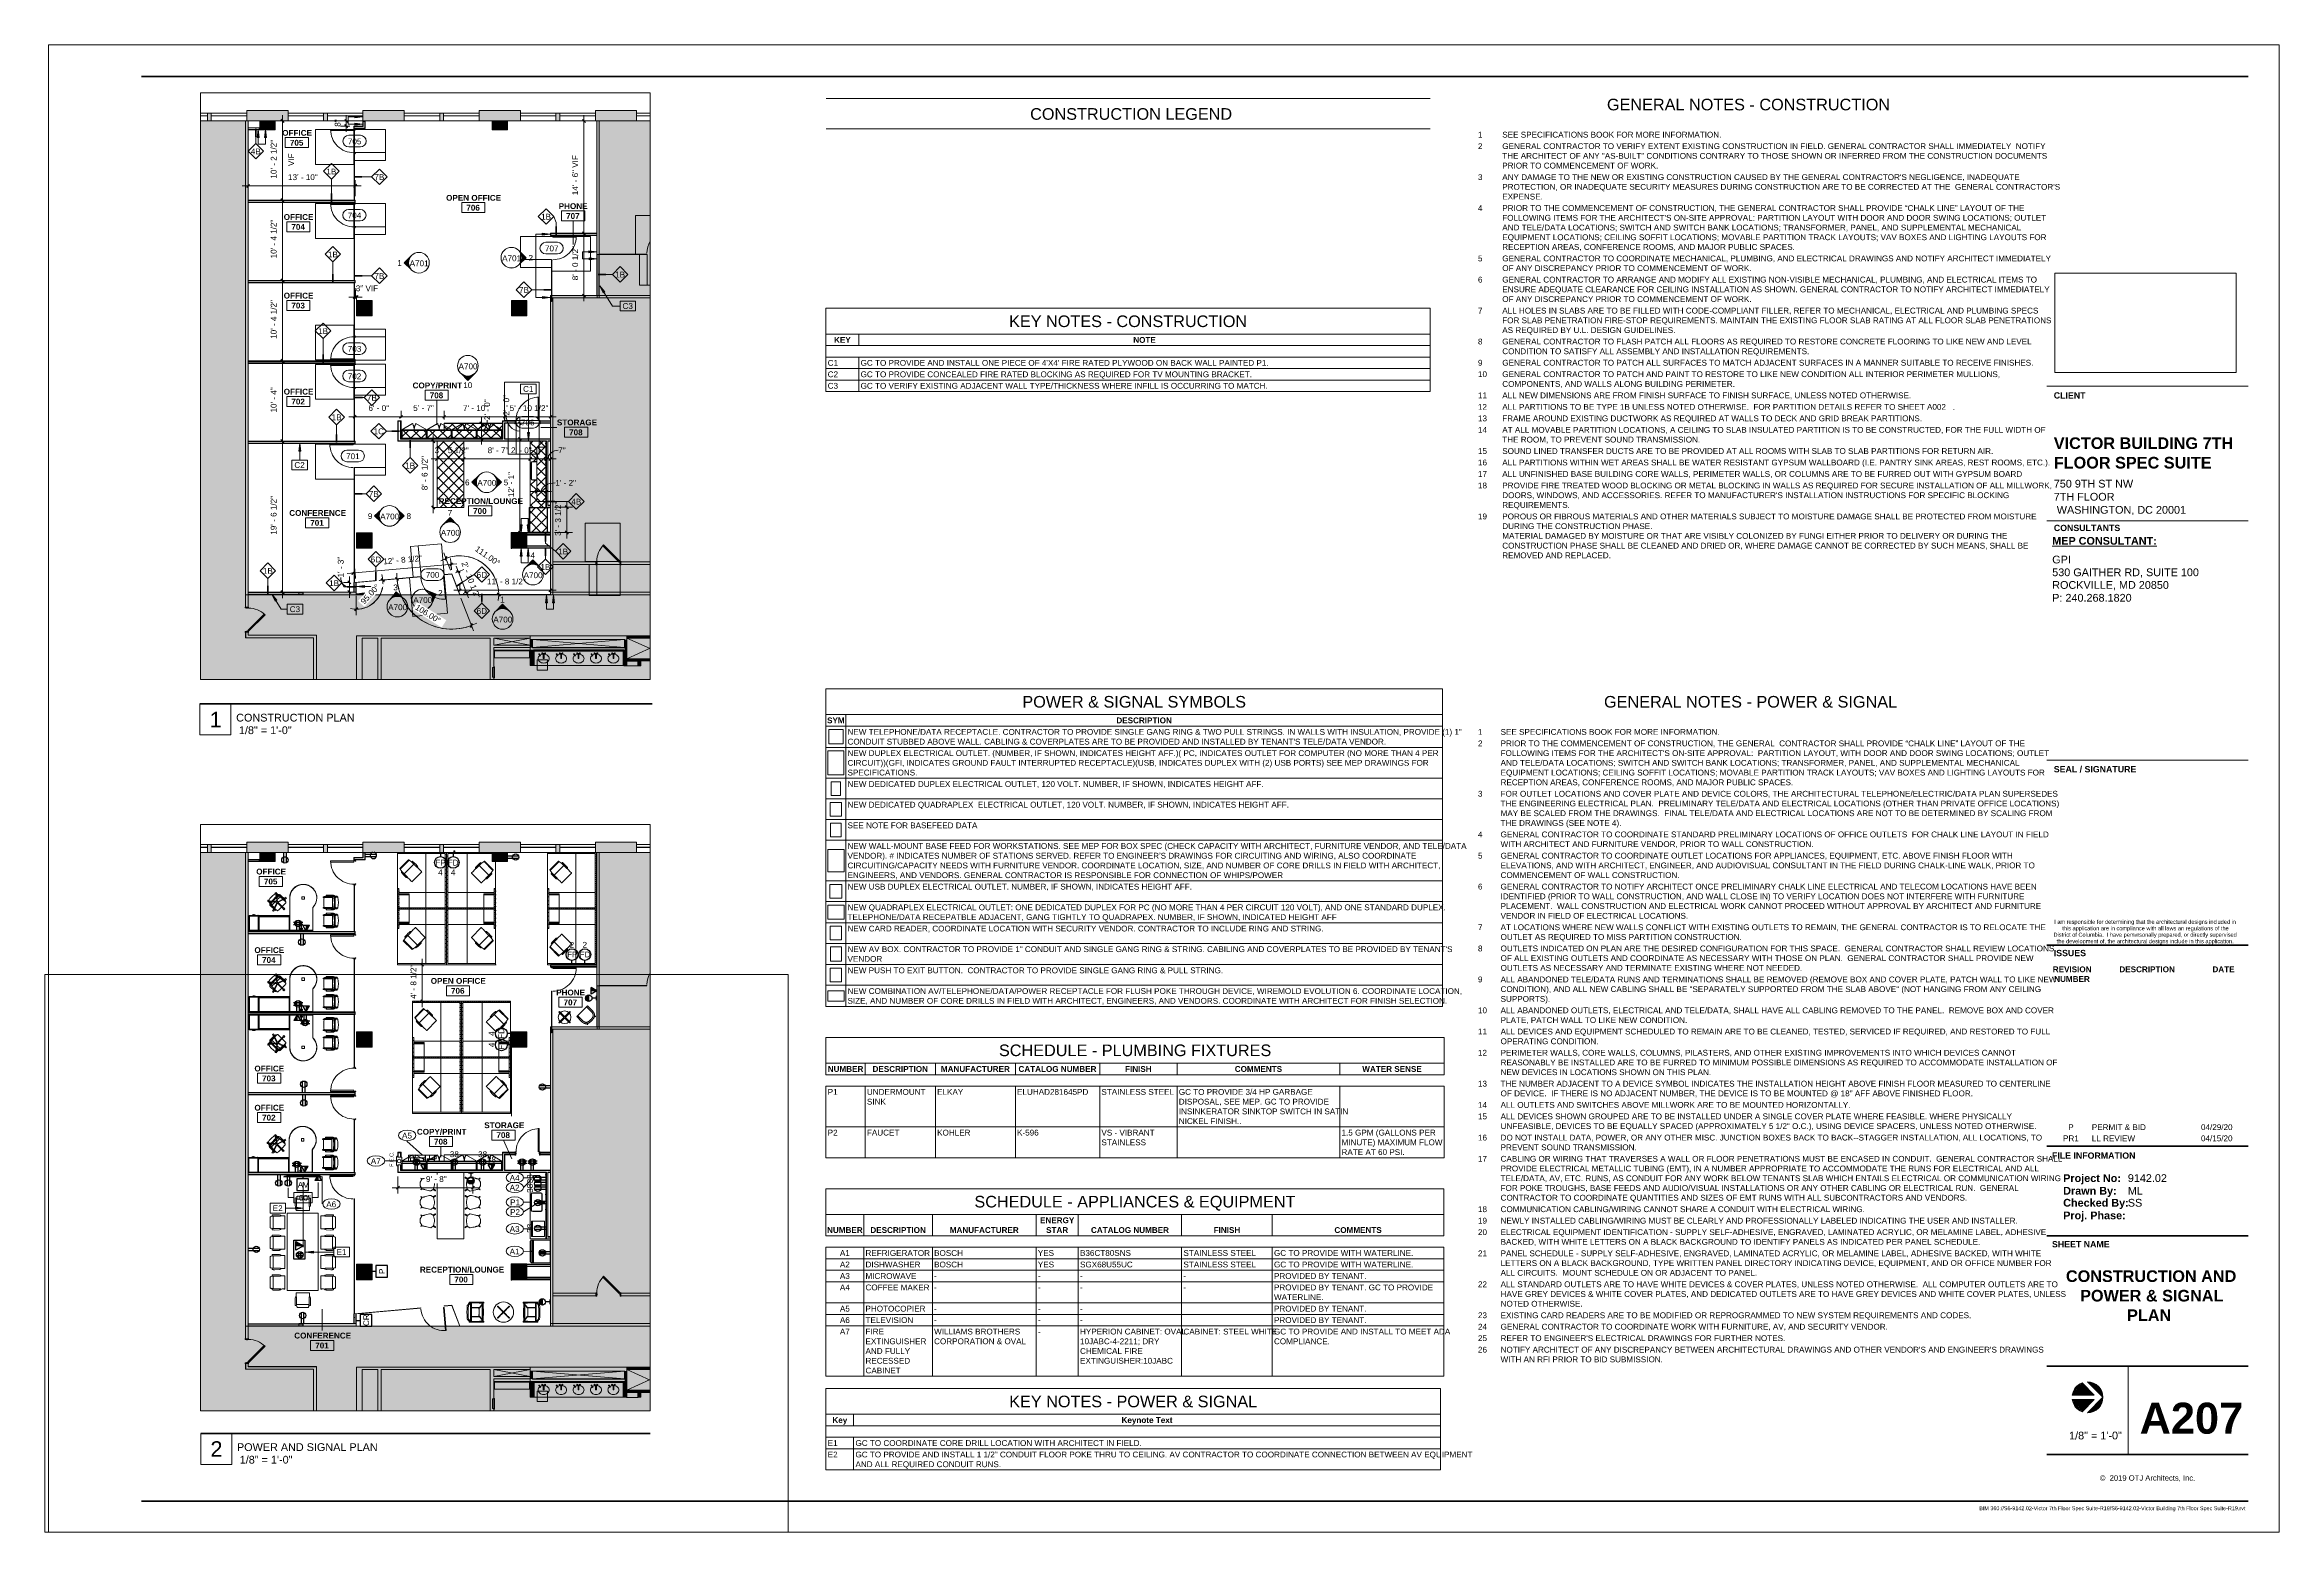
# Paper-space layout 'Layout1' of a CAD drawing. Header units: inches. Extents: x 0 to 36.1, y 0 to 24.
# The model-space entities are those that its viewports show. They can reach past a viewport. Long polylines and large blocks are cut down to what shows.
import ezdxf

# ---------------------------------------------------------------- set-up
doc = ezdxf.new("R2010")
doc.units = ezdxf.units.IN
doc.header["$MEASUREMENT"] = 0
for name, pattern in [('Dash', [0.25, 0.125, -0.125]), ('Dash 1_16_', [0.125, 0.0625, -0.0625]), ('Dash 1_32_', [0.0625, 0.03125, -0.03125]), ('DASH 1_32__2_', [0.0625, 0.03125, -0.03125]), ('Dash 1_8_', [0.25, 0.125, -0.125]), ('Hidden', [0.28125, 0.1875, -0.09375]), ('MN - Dash 1_32_', [0.0625, 0.03125, -0.03125])]:
    doc.linetypes.add(name, pattern=pattern)
for name, color, linetype, lineweight in [('A-ANNO-DIMS', 211, 'Continuous', 9), ('A-ANNO-DIMS-96', 211, 'Continuous', 9), ('A-ANNO-KEYN', 231, 'Continuous', 9), ('A-ANNO-NOTE', 131, 'Continuous', 9), ('A-AREA-IDEN', 2, 'Continuous', 9), ('A-DETL', 90, 'Continuous', 9), ('A-DETL-GENF', 92, 'Continuous', 9), ('A-DETL-THIN', 151, 'Continuous', 9), ('A-DOOR', 31, 'Continuous', 13), ('A-DOOR-IDEN', 31, 'Continuous', 9), ('A-GENM', 13, 'Dash 1_32_', 9), ('A-WALL', 113, 'Continuous', 13), ('A-WALL-IDEN', 211, 'Continuous', 9), ('A-WALL-PATT', 111, 'Continuous', 13), ('B-CL', 7, 'Continuous', 9), ('CORE', 7, 'Continuous', 9), ('CORRIDOR', 7, 'Continuous', 9), ('E-ELEC-FIXT', 91, 'Continuous', 9), ('G-ANNO-SCHD', 231, 'Continuous', 9), ('G-ANNO-SYMB', 111, 'Continuous', 9), ('G-ANNO-TEXT', 231, 'Continuous', 9), ('G-ANNO-TTLB', 6, 'Continuous', 9), ('G-ANNO-TTLB-THIN', 151, 'Continuous', 9), ('G-ANNO-TTLB-WIDE', 214, 'Continuous', 50), ('I-FURN', 30, 'Continuous', 9), ('I-FURN-HDLN', 30, 'Dash', 9), ('I-FURN-PNLS', 30, 'Continuous', 9), ('I-WALL', 2, 'Continuous', 13), ('P-SANR-FIXT', 6, 'Continuous', 9), ('P-SANR-FIXT-IDEN', 2, 'Continuous', 9), ('Q-CASE', 31, 'Continuous', 9), ('Q-CASE-HDLN', 31, 'Dash', 9), ('Q-SPCQ', 91, 'Continuous', 9), ('Q-SPCQ-HDLN', 91, 'Dash', 9), ('Q-SPCQ-IDEN', 132, 'Continuous', 9), ('S-COLS', 52, 'Continuous', 13), ('Victor Bldg - 7th Floor_LINK_dwg', 8, 'Continuous', 9), ('WINDOWS', 7, 'Continuous', 9)]:
    doc.layers.add(name, color=color, linetype=linetype, lineweight=lineweight)
doc.layers.add('G-ANNO-NPLT', color=191, linetype='Continuous', plot=False)
doc.styles.add('Arial', font='arial.ttf', dxfattribs={"height": 6})
doc.styles.add('Arial_1', font='arial.ttf', dxfattribs={"height": 9})
doc.styles.add('Arial_2', font='arial.ttf', dxfattribs={"height": 0.125})
doc.styles.add('Arial_3', font='arial.ttf', dxfattribs={"height": 0.064781})
doc.styles.add('Arial_4', font='arial.ttf', dxfattribs={"height": 0.09375})
doc.styles.add('Arial_B', font='arialbd.ttf', dxfattribs={"height": 0.09375})
doc.styles.add('Swis721 Lt BT', font='swissl.ttf', dxfattribs={"height": 9})
doc.styles.add('Swis721 Lt BT_1', font='swissl.ttf', dxfattribs={"height": 0.25})
doc.styles.add('Swis721 Lt BT_2', font='swissl.ttf', dxfattribs={"height": 0.1875})
doc.styles.add('Swis721 Lt BT_3', font='swissl.ttf', dxfattribs={"height": 0.09375})
doc.styles.add('Swis721 Lt BT_4', font='swissl.ttf', dxfattribs={"height": 0.088084})
doc.styles.add('Swis721 Lt BT_5', font='swissl.ttf', dxfattribs={"height": 0.125})
doc.styles.add('Swis721 Lt BT_6', font='swissl.ttf', dxfattribs={"height": 0.0625})
doc.styles.add('Swis721 Lt BT_B', font='', dxfattribs={"height": 9})
doc.styles.add('Swis721 Lt BT_B_1', font='', dxfattribs={"height": 0.09375})
doc.styles.add('Swis721 Lt BT_B_2', font='', dxfattribs={"height": 0.101562})
doc.styles.add('Swis721 Lt BT_B_3', font='', dxfattribs={"height": 0.125})
doc.styles.add('Swis721 Lt BT_B_4', font='', dxfattribs={"height": 0.5})
doc.styles.add('Swis721 Lt BT_B_5', font='', dxfattribs={"height": 0.1875})
doc.styles.get('Swis721 Lt BT_B').set_extended_font_data('Swis721 Lt BT', bold=True)
doc.styles.get('Swis721 Lt BT_B_1').set_extended_font_data('Swis721 Lt BT', bold=True)
doc.styles.get('Swis721 Lt BT_B_2').set_extended_font_data('Swis721 Lt BT', bold=True)
doc.styles.get('Swis721 Lt BT_B_3').set_extended_font_data('Swis721 Lt BT', bold=True)
doc.styles.get('Swis721 Lt BT_B_4').set_extended_font_data('Swis721 Lt BT', bold=True)
doc.styles.get('Swis721 Lt BT_B_5').set_extended_font_data('Swis721 Lt BT', bold=True)
doc.dimstyles.new('OTJ_-_3_32__Linear_-1_8__precision', dxfattribs={"dimscale": 12, "dimtxt": 9.497835, "dimasz": 0.375, "dimexe": 0.75, "dimexo": 0.5, "dimgap": 0.5, "dimtad": 1, "dimdec": 3, "dimrnd": 0.125, "dimzin": 3, "dimdsep": 46, "dimlunit": 4, "dimtxsty": 'Swis721 Lt BT', "dimblk1": 'OBLIQUE', "dimblk2": 'OBLIQUE', "dimsah": 1, "dimcen": 0.09, "dimdle": 0.75, "dimazin": 0, "dimtfac": 1, "dimtdec": 4, "dimtix": 1, "dimtmove": 0, "dimatfit": 3, "dimfxl": 1, "dimtvp": 1, "dimtfill": 1, "dimfrac": 2, "dimtolj": 1, "dimtzin": 0, "dimarcsym": 2})
doc.dimstyles.new('OTJ_-_3_32__Linear__1_2__Tolerance', dxfattribs={"dimscale": 12, "dimtxt": 9.497835, "dimasz": 0.375, "dimexe": 0.75, "dimexo": 0.5, "dimgap": 0.5, "dimtad": 1, "dimdec": 1, "dimrnd": 0.5, "dimzin": 3, "dimdsep": 46, "dimlunit": 4, "dimtxsty": 'Swis721 Lt BT', "dimblk1": 'OBLIQUE', "dimblk2": 'OBLIQUE', "dimsah": 1, "dimcen": 0.09, "dimdle": 0.75, "dimazin": 0, "dimtfac": 1, "dimtdec": 4, "dimtix": 1, "dimtmove": 0, "dimatfit": 3, "dimfxl": 1, "dimtvp": 1, "dimfrac": 2, "dimtolj": 1, "dimtzin": 0, "dimarcsym": 2})
doc.dimstyles.new('OTJ_-_3_32__Linear__1_2__Tolerance_1', dxfattribs={"dimscale": 12, "dimtxt": 9.497835, "dimasz": 0.375, "dimexe": 0.75, "dimexo": 0.5, "dimgap": 0.5, "dimtad": 1, "dimdec": 1, "dimrnd": 0.5, "dimzin": 3, "dimdsep": 46, "dimlunit": 4, "dimtxsty": 'Swis721 Lt BT', "dimblk1": 'OBLIQUE', "dimblk2": 'OBLIQUE', "dimsah": 1, "dimcen": 0.09, "dimdle": 0.75, "dimazin": 0, "dimtfac": 1, "dimtdec": 4, "dimtix": 1, "dimtmove": 1, "dimatfit": 3, "dimfxl": 1, "dimtvp": 1, "dimfrac": 2, "dimtolj": 1, "dimtzin": 0, "dimarcsym": 2})
doc.dimstyles.new('OTJ_-_Angular_-_3_32_', dxfattribs={"dimscale": 12, "dimtxt": 9.497835, "dimasz": 0.375, "dimexe": 0.75, "dimexo": 0.5, "dimgap": 0.5, "dimtad": 1, "dimdec": 1, "dimrnd": 0.5, "dimzin": 3, "dimdsep": 46, "dimlunit": 4, "dimtxsty": 'Swis721 Lt BT', "dimblk1": 'OBLIQUE', "dimblk2": 'OBLIQUE', "dimsah": 1, "dimcen": 0.09, "dimdle": 0.75, "dimazin": 0, "dimtfac": 1, "dimtdec": 4, "dimtix": 1, "dimtmove": 0, "dimatfit": 3, "dimfxl": 1, "dimtvp": 1, "dimtfill": 1, "dimfrac": 2, "dimtolj": 1, "dimtzin": 0, "dimarcsym": 2})
picture_1 = doc.add_image_def('image1.jpg', size_in_pixel=(2551, 1396))
picture_2 = doc.add_image_def('image2.jpg', size_in_pixel=(124, 78))
picture_3 = doc.add_image_def('image3.jpg', size_in_pixel=(59, 70))
picture_4 = doc.add_image_def('image4.jpg', size_in_pixel=(82, 107))
picture_5 = doc.add_image_def('image5.jpg', size_in_pixel=(245, 294))
picture_6 = doc.add_image_def('image6.jpg', size_in_pixel=(351, 304))
picture_7 = doc.add_image_def('image7.jpg', size_in_pixel=(225, 259))
picture_8 = doc.add_image_def('image8.jpg', size_in_pixel=(214, 294))
picture_9 = doc.add_image_def('image9.jpg', size_in_pixel=(157, 206))
picture_10 = doc.add_image_def('image10.jpg', size_in_pixel=(240, 290))
picture_11 = doc.add_image_def('image11.jpg', size_in_pixel=(198, 291))
picture_12 = doc.add_image_def('image12.jpg', size_in_pixel=(225, 339))
picture_13 = doc.add_image_def('image13.jpg', size_in_pixel=(59, 59))
pattern_1 = [(0, (1071.391, 0), (30.72, 7.68), [1.267, -21.773, 1.267, -21.773, -122.88]), (0, (1071.391, 0), (30.72, 7.68), [-46.08, 1.267, -44.813, 1.267, -21.773, -53.76]), (0, (1071.391, 0), (30.72, 7.68), [-115.2, 1.267, -14.093, 1.267, -37.133]), (120, (1082.911, 3.84), (-22.011075, 22.7643), [1.267, -21.773, 1.267, -21.773, -122.88]), (120, (1082.911, 3.84), (-22.011075, 22.7643), [-46.08, 1.267, -44.813, 1.267, -21.773, -53.76]), (120, (1082.911, 3.84), (-22.011075, 22.7643), [-115.2, 1.267, -14.093, 1.267, -37.133]), (240, (1086.751, 19.2), (-8.708925, -30.4443), [1.267, -21.773, 1.267, -21.773, -122.88]), (240, (1086.751, 19.2), (-8.708925, -30.4443), [-46.08, 1.267, -44.813, 1.267, -21.773, -53.76]), (240, (1086.751, 19.2), (-8.708925, -30.4443), [-115.2, 1.267, -14.093, 1.267, -37.133])]
pattern_2 = [(135, (1438.872, -1130.345), (-8.01223, -8.01223), []), (225, (1438.872, -1130.345), (8.01223, -8.01223), [])]
pattern_3 = [(225, (1020.207, 1540.763), (8.01223, -8.01223), []), (315, (1020.207, 1540.763), (8.01223, 8.01223), [])]
pattern_4 = [(225, (978.573, 1540.763), (8.01223, -8.01223), []), (315, (978.573, 1540.763), (8.01223, 8.01223), [])]
pattern_5 = [(225, (1017.361, 1540.763), (8.01223, -8.01223), []), (315, (1017.361, 1540.763), (8.01223, 8.01223), [])]
pattern_6 = [(225, (939.784, 1540.763), (8.01223, -8.01223), []), (315, (939.784, 1540.763), (8.01223, 8.01223), [])]
pattern_7 = [(225, (1056.15, 1540.763), (8.01223, -8.01223), []), (315, (1056.15, 1540.763), (8.01223, 8.01223), [])]
pattern_8 = [(0, (1837.652, 0), (30.72, 7.68), [1.267, -21.773, 1.267, -21.773, -122.88]), (0, (1837.652, 0), (30.72, 7.68), [-46.08, 1.267, -44.813, 1.267, -21.773, -53.76]), (0, (1837.652, 0), (30.72, 7.68), [-115.2, 1.267, -14.093, 1.267, -37.133]), (120, (1849.172, 3.84), (-22.011075, 22.7643), [1.267, -21.773, 1.267, -21.773, -122.88]), (120, (1849.172, 3.84), (-22.011075, 22.7643), [-46.08, 1.267, -44.813, 1.267, -21.773, -53.76]), (120, (1849.172, 3.84), (-22.011075, 22.7643), [-115.2, 1.267, -14.093, 1.267, -37.133]), (240, (1853.012, 19.2), (-8.708925, -30.4443), [1.267, -21.773, 1.267, -21.773, -122.88]), (240, (1853.012, 19.2), (-8.708925, -30.4443), [-46.08, 1.267, -44.813, 1.267, -21.773, -53.76]), (240, (1853.012, 19.2), (-8.708925, -30.4443), [-115.2, 1.267, -14.093, 1.267, -37.133])]

# ---------------------------------------------------------------- blocks, each defined once
blk = doc.blocks.new('Viewport - View Title-792418-CONSTRUCTION AND POWER _ SIGNAL PLAN')
at = {"layer": 'G-ANNO-TTLB'}
for p, q in [((-0.5, 0), (-0.5, -0.5)), ((0, 0), (0, -0.5)), ((0, -0.5), (-0.5, -0.5))]:
    blk.add_line(p, q, dxfattribs=at)
at = {"layer": 'G-ANNO-TTLB', "lineweight": 90}
blk.add_line((-0.5, 0), (0, 0), dxfattribs=at)
blk = doc.blocks.new('Titleblock - 24 x 36 - DC-6820859-CONSTRUCTION AND POWER _ SIGNAL PLAN')
at = {"layer": 'G-ANNO-TTLB'}
h = blk.add_hatch(color=256, dxfattribs=at)
edge = h.paths.add_edge_path(flags=0)
edge.add_line((32.831, 2.42), (33.027, 2.224))
edge.add_line((33.027, 2.224), (32.672, 2.224))
edge.add_arc((32.918, 2.187), 0.249, 110.6073, 171.5435, ccw=False)
h = blk.add_hatch(color=256, dxfattribs=at)
edge = h.paths.add_edge_path(flags=0)
edge.add_line((33.167, 2.187), (32.918, 2.436))
edge.add_arc((32.918, 2.187), 0.249, 0, 90, ccw=False)
h = blk.add_hatch(color=256, dxfattribs=at)
edge = h.paths.add_edge_path(flags=0)
edge.add_line((32.918, 1.939), (33.167, 2.187))
edge.add_arc((32.918, 2.187), 0.249, -90, 0, ccw=False)
h = blk.add_hatch(color=256, dxfattribs=at)
edge = h.paths.add_edge_path(flags=0)
edge.add_line((33.027, 2.151), (32.831, 1.955))
edge.add_arc((32.918, 2.187), 0.249, 188.4565, 249.3927, ccw=False)
edge.add_line((32.672, 2.151), (33.027, 2.151))
at = {"layer": 'A-ANNO-NOTE'}
for p, q in [((32.672, 2.224), (33.027, 2.224)), ((33.027, 2.224), (32.672, 2.224)), ((32.672, 2.224), (33.027, 2.224)), ((32.831, 2.42), (33.027, 2.224)), ((33.027, 2.224), (32.831, 2.42)), ((33.027, 2.224), (32.831, 2.42)), ((32.918, 2.436), (33.167, 2.187)), ((33.167, 2.187), (32.918, 2.436)), ((32.918, 2.436), (33.167, 2.187)), ((33.167, 2.187), (32.918, 1.939)), ((32.918, 1.939), (33.167, 2.187)), ((33.167, 2.187), (32.918, 1.939)), ((32.672, 2.151), (33.027, 2.151)), ((33.027, 2.151), (32.672, 2.151)), ((33.027, 2.151), (32.672, 2.151)), ((32.831, 1.955), (33.027, 2.151)), ((33.027, 2.151), (32.831, 1.955)), ((32.831, 1.955), (33.027, 2.151))]:
    blk.add_line(p, q, dxfattribs=at)
for start, end in [(110.6073, 171.5435), (110.6073, 171.5435), (110.6073, 171.5435), (0, 90), (360, 90), (0, 90), (270, 0), (270, 360), (270, 0), (188.4565, 249.3927), (188.4565, 249.3927), (188.4565, 249.3927)]:
    blk.add_arc((32.918, 2.187), 0.249, start, end, dxfattribs=at)
at = {"layer": 'G-ANNO-TTLB'}
for p, q in [((0.012, 24.012), (0.012, 0.012)), ((36.013, 24.012), (0.012, 24.012)), ((36.013, 0.012), (36.013, 24.012)), ((32.262, 18.502), (35.512, 18.502)), ((32.262, 18.502), (35.512, 18.502)), ((0.012, 0.012), (36.013, 0.012))]:
    blk.add_line(p, q, dxfattribs=at)
at = {"layer": 'G-ANNO-TTLB-THIN'}
for p, q in [((32.262, 16.331), (35.512, 16.331)), ((32.262, 12.47), (35.512, 12.47)), ((33.575, 2.69), (33.575, 1.262))]:
    blk.add_line(p, q, dxfattribs=at)
at = {"layer": 'G-ANNO-TTLB-WIDE'}
for p, q in [((35.512, 23.502), (1.512, 23.502)), ((32.262, 9.481), (35.512, 9.481)), ((35.512, 6.238), (32.262, 6.238)), ((35.512, 4.791), (32.262, 4.791)), ((32.262, 2.69), (35.512, 2.69)), ((32.262, 1.262), (35.512, 1.262)), ((1.512, 0.512), (32.262, 0.512)), ((32.262, 0.512), (35.512, 0.512))]:
    blk.add_line(p, q, dxfattribs=at)
at = {"layer": 'G-ANNO-TTLB', "attachment_point": 1}
for s, insert, char_height, width, style in [('CLIENT', (32.373, 18.405), 0.1016, 0.57128, 'Swis721 Lt BT_B_2'), ('CONSULTANTS', (32.374, 16.266), 0.10156, 1.19938, 'Swis721 Lt BT_B_2'), ('\\LMEP CONSULTANT:', (32.348, 16.07), 0.125, 1.94425, 'Swis721 Lt BT_B_3'), ('SEAL / SIGNATURE', (32.373, 12.373), 0.10156, 1.48344, 'Swis721 Lt BT_B_2'), ('I am responsible for determining that the architectural designs included in ', (32.38, 9.892), 0.06478, 3.51922, 'Arial_3'), ('this application are in compliance with all laws an regulations of the ', (32.51, 9.788), 0.06478, 3.20991, 'Arial_3'), ('District of Columbia.  I have pemvrsonally prepared, or directly supervised ', (32.369, 9.684), 0.06478, 3.53184, 'Arial_3'), ('ISSUES', (32.373, 9.407), 0.1016, 0.58075, 'Swis721 Lt BT_B_2'), ('the development of, the architectural designs include in this application.', (32.421, 9.579), 0.06478, 3.39297, 'Arial_3'), ('REVISION', (32.357, 9.14), 0.0937, 0.76381, 'Arial_B'), ('DESCRIPTION', (33.432, 9.14), 0.09375, 1.09838, 'Arial_B'), ('DATE', (34.934, 9.14), 0.0937, 0.43556, 'Arial_B'), ('NUMBER', (32.38, 8.984), 0.0937, 0.71016, 'Arial_B'), ('FILE INFORMATION', (32.344, 6.138), 0.10156, 1.51816, 'Swis721 Lt BT_B_2'), ('Project No:', (32.525, 5.786), 0.125, 1.05103, 'Swis721 Lt BT_B_3'), ('Drawn By:', (32.525, 5.583), 0.125, 0.96581, 'Swis721 Lt BT_B_3'), ('Checked By:', (32.525, 5.389), 0.125, 1.20253, 'Swis721 Lt BT_B_3'), ('Proj. Phase:', (32.525, 5.185), 0.125, 1.13625, 'Swis721 Lt BT_B_3'), ('SHEET NAME', (32.344, 4.708), 0.1016, 1.04156, 'Swis721 Lt BT_B_2'), ('©  2019 OTJ Architects, Inc.', (33.116, 0.93), 0.08808, 1.85587, 'Swis721 Lt BT_4')]:
    blk.add_mtext(s, dxfattribs=dict(at, insert=insert, char_height=char_height, width=width, style=style))
at = {"layer": 'G-ANNO-TTLB'}
image = blk.add_image(picture_1, insert=(32.391, 18.726), size_in_units=(2.926, 1.601), dxfattribs=at)
image.dxf.flags = 7
blk = doc.blocks.new('Concrete-Rectangular-Column - 24_ x 24_-6972613-Level 07 CONSTRUCTION')
at = {"layer": 'S-COLS', "lineweight": 9}
blk.add_hatch(color=7, dxfattribs=at).paths.add_polyline_path([(12, -12), (12, 2), (-12, 2), (-12, -12)], flags=0)
at = {"layer": 'S-COLS', "color": 8, "lineweight": 20}
for p, q in [((-12, 2), (-12, -12)), ((12, -12), (12, 2)), ((-12, -12), (12, -12))]:
    blk.add_line(p, q, dxfattribs=at)
blk = doc.blocks.new('Concrete-Rectangular-Column - 24_ x 24_-V1-Level 07 CONSTRUCTION')
at = {"layer": 'S-COLS', "lineweight": 9}
blk.add_hatch(color=7, dxfattribs=at).paths.add_polyline_path([(12, -12), (12, 12), (-12, 12), (-12, -12), (7.482, -12)], flags=0)
at = {"layer": 'S-COLS', "color": 8, "lineweight": 20}
for p, q in [((12, 12), (-12, 12)), ((-12, 12), (-12, -12)), ((12, -12), (12, 12)), ((-12, -12), (12, -12))]:
    blk.add_line(p, q, dxfattribs=at)
blk = doc.blocks.new('Door - Single - Solid Door-6976403-Level 07 CONSTRUCTION')
at = {"layer": 'A-DOOR'}
h = blk.add_hatch(color=250, dxfattribs=at)
h.paths.add_polyline_path([(-15.631, 2.661), (-15.631, 1.911), (-15.256, 1.911), (-15.256, -2.089), (-15.631, -2.089), (-15.631, -2.839), (-14.131, -2.839), (-14.131, -0.964), (-13.631, -0.964), (-13.631, 0.536), (-14.131, 0.536), (-14.131, 2.661), (-15.256, 2.661)], flags=0)
h.paths.add_polyline_path([(21.619, 0.536), (21.619, -0.964), (22.119, -0.964), (22.119, -2.839), (23.619, -2.839), (23.619, -2.089), (23.244, -2.089), (23.244, 1.911), (23.619, 1.911), (23.619, 2.661), (22.119, 2.661), (22.119, 0.536)], flags=0)
at = {"layer": 'A-DOOR', "color": 8, "lineweight": 20}
for p, q in [((-15.631, 2.661), (-14.131, 2.661)), ((-15.631, 1.911), (-15.631, 2.661)), ((-14.131, 2.661), (-14.131, 0.536)), ((22.119, 2.661), (23.619, 2.661)), ((22.119, 0.536), (22.119, 2.661)), ((23.619, 2.661), (23.619, 1.911)), ((-14.131, 0.536), (-13.631, 0.536)), ((-13.631, 0.536), (-13.631, -0.964)), ((21.619, 0.536), (22.119, 0.536)), ((21.619, -0.964), (21.619, 0.536)), ((-14.131, -0.964), (-14.131, -2.839)), ((-13.631, -0.964), (-14.131, -0.964)), ((22.119, -0.964), (21.619, -0.964)), ((22.119, -2.839), (22.119, -0.964)), ((-12.768, -1.601), (-14.006, -2.839)), ((12.687, -27.057), (-12.768, -1.601)), ((-15.631, -2.839), (-15.631, -2.089)), ((23.619, -2.089), (23.619, -2.839)), ((-14.131, -2.839), (-15.631, -2.839)), ((-14.006, -2.839), (11.45, -28.295)), ((23.619, -2.839), (22.119, -2.839)), ((11.45, -28.295), (12.687, -27.057))]:
    blk.add_line(p, q, dxfattribs=at)
at = {"layer": 'A-DOOR', "lineweight": 9}
blk.add_arc((-14.006, -2.839), 36, 315, 0.5, dxfattribs=at)
blk = doc.blocks.new('Victor Bldg - 7th Floor_LINK_dwg_AH13F-7884599-Level 07 CONSTRUCTION')
at = {"layer": 'CORE'}
for p, q in [((1119.289, 1210.313), (1118.719, 1210.313)), ((1118.419, 1209.863), (1118.419, 1203.168)), ((1119.589, 1203.168), (1119.589, 1209.863)), ((1118.719, 1202.718), (1119.289, 1202.718))]:
    blk.add_line(p, q, dxfattribs=at)
for centre in [(1116.875, 1210.531), (1121.08, 1210.531)]:
    blk.add_ellipse(centre, major_axis=(0, 1.17), ratio=0.666667, dxfattribs=at)
for centre, start_param, end_param in [((1118.719, 1209.863), 0, 1.570796), ((1119.289, 1209.863), 4.712389, 6.283185), ((1118.719, 1203.168), 1.570796, 3.141593), ((1119.289, 1203.168), 3.141593, 4.712389)]:
    blk.add_ellipse(centre, major_axis=(0, 0.45), ratio=0.666667, start_param=start_param, end_param=end_param, dxfattribs=at)
blk = doc.blocks.new('Victor Bldg - 7th Floor_LINK_dwg_AH13F-7884600-Level 07 CONSTRUCTION')
at = {"layer": 'CORE'}
for p, q in [((1146.289, 1210.313), (1145.719, 1210.313)), ((1145.419, 1209.863), (1145.419, 1203.168)), ((1146.589, 1203.168), (1146.589, 1209.863)), ((1145.719, 1202.718), (1146.289, 1202.718))]:
    blk.add_line(p, q, dxfattribs=at)
for centre in [(1143.875, 1210.531), (1148.08, 1210.531)]:
    blk.add_ellipse(centre, major_axis=(0, 1.17), ratio=0.666667, dxfattribs=at)
for centre, start_param, end_param in [((1145.719, 1209.863), 0, 1.570796), ((1146.289, 1209.863), 4.712389, 6.283185), ((1145.719, 1203.168), 1.570796, 3.141593), ((1146.289, 1203.168), 3.141593, 4.712389)]:
    blk.add_ellipse(centre, major_axis=(0, 0.45), ratio=0.666667, start_param=start_param, end_param=end_param, dxfattribs=at)
blk = doc.blocks.new('Victor Bldg - 7th Floor_LINK_dwg_AH13F-7884601-Level 07 CONSTRUCTION')
at = {"layer": 'CORE'}
for p, q in [((1173.289, 1210.313), (1172.719, 1210.313)), ((1172.419, 1209.863), (1172.419, 1203.168)), ((1173.589, 1203.168), (1173.589, 1209.863)), ((1172.719, 1202.718), (1173.289, 1202.718))]:
    blk.add_line(p, q, dxfattribs=at)
for centre in [(1170.875, 1210.531), (1175.08, 1210.531)]:
    blk.add_ellipse(centre, major_axis=(0, 1.17), ratio=0.666667, dxfattribs=at)
for centre, start_param, end_param in [((1172.719, 1209.863), 0, 1.570796), ((1173.289, 1209.863), 4.712389, 6.283185), ((1172.719, 1203.168), 1.570796, 3.141593), ((1173.289, 1203.168), 3.141593, 4.712389)]:
    blk.add_ellipse(centre, major_axis=(0, 0.45), ratio=0.666667, start_param=start_param, end_param=end_param, dxfattribs=at)
blk = doc.blocks.new('Victor Bldg - 7th Floor_LINK_dwg_AH13F-7884602-Level 07 CONSTRUCTION')
at = {"layer": 'CORE'}
for p, q in [((1227.289, 1210.313), (1226.719, 1210.313)), ((1226.419, 1209.863), (1226.419, 1203.168)), ((1227.589, 1203.168), (1227.589, 1209.863)), ((1226.719, 1202.718), (1227.289, 1202.718))]:
    blk.add_line(p, q, dxfattribs=at)
for centre in [(1224.875, 1210.531), (1229.08, 1210.531)]:
    blk.add_ellipse(centre, major_axis=(0, 1.17), ratio=0.666667, dxfattribs=at)
for centre, start_param, end_param in [((1226.719, 1209.863), 0, 1.570796), ((1227.289, 1209.863), 4.712389, 6.283185), ((1226.719, 1203.168), 1.570796, 3.141593), ((1227.289, 1203.168), 3.141593, 4.712389)]:
    blk.add_ellipse(centre, major_axis=(0, 0.45), ratio=0.666667, start_param=start_param, end_param=end_param, dxfattribs=at)
blk = doc.blocks.new('Victor Bldg - 7th Floor_LINK_dwg_AH13F-7884603-Level 07 CONSTRUCTION')
at = {"layer": 'CORE'}
for p, q in [((1200.289, 1210.313), (1199.719, 1210.313)), ((1199.419, 1209.863), (1199.419, 1203.168)), ((1200.589, 1203.168), (1200.589, 1209.863)), ((1199.719, 1202.718), (1200.289, 1202.718))]:
    blk.add_line(p, q, dxfattribs=at)
for centre in [(1197.875, 1210.531), (1202.08, 1210.531)]:
    blk.add_ellipse(centre, major_axis=(0, 1.17), ratio=0.666667, dxfattribs=at)
for centre, start_param, end_param in [((1199.719, 1209.863), 0, 1.570796), ((1200.289, 1209.863), 4.712389, 6.283185), ((1199.719, 1203.168), 1.570796, 3.141593), ((1200.289, 1203.168), 3.141593, 4.712389)]:
    blk.add_ellipse(centre, major_axis=(0, 0.45), ratio=0.666667, start_param=start_param, end_param=end_param, dxfattribs=at)
blk = doc.blocks.new('Victor Bldg - 7th Floor_LINK_dwg-6972240-Level 07 CONSTRUCTION')
at = {"layer": 'B-CL'}
blk.add_line((1063, 2021.5), (1039, 2021.5), dxfattribs=at)
at = {"layer": 'B-CL', "flags": 128}
blk.add_lwpolyline([(703, 2035.5), (703, 2021.5), (679, 2021.5), (679, 2035.5)], dxfattribs=at)
for points in [[(829, 1757.5), (853, 1757.5), (853, 1733.5), (829, 1733.5)], [(1069, 1757.5), (1093, 1757.5), (1093, 1733.5), (1069, 1733.5)], [(829, 1397.5), (853, 1397.5), (853, 1373.5), (829, 1373.5)], [(1069, 1397.5), (1093, 1397.5), (1093, 1373.5), (1069, 1373.5)]]:
    blk.add_lwpolyline(points, close=True, dxfattribs=at)
at = {"layer": 'CORE'}
for p, q in [((1039, 2021.5), (1039, 2035.5)), ((1063, 2035.5), (1063, 2021.5)), ((1244.375, 1219.75), (1244.375, 1232)), ((1283.917, 1218.891), (1248, 1202.443)), ((1111.919, 1209.474), (1113.762, 1206.794)), ((1112.183, 1209.635), (1114.026, 1206.955)), ((1138.919, 1209.474), (1140.762, 1206.794)), ((1139.183, 1209.635), (1141.026, 1206.955)), ((1165.919, 1209.474), (1167.762, 1206.794)), ((1166.183, 1209.635), (1168.026, 1206.955)), ((1192.919, 1209.474), (1194.762, 1206.794)), ((1193.183, 1209.635), (1195.026, 1206.955)), ((1219.919, 1209.474), (1221.762, 1206.794)), ((1220.183, 1209.635), (1222.026, 1206.955)), ((1098, 1203.75), (1042, 1203.75))]:
    blk.add_line(p, q, dxfattribs=at)
at = {"layer": 'CORE', "flags": 128}
for points in [[(1283.917, 1238), (1248, 1238), (1098, 1238), (829, 1238), (829, 1170.398)], [(1248, 1238), (1248, 1215.75), (1098, 1215.75), (1098, 1238)], [(862, 1170.398), (862, 1234.5), (838, 1234.5), (838, 1170.398)], [(867.375, 1170.398), (867.375, 1234.5), (1036, 1234.5), (1036, 1170.398)], [(1042, 1234.5), (1042, 1223.5), (1098, 1223.5), (1042, 1234.5), (1098, 1234.5), (1042, 1223.5)], [(1283.917, 1218.081), (1248, 1234.5), (1283.917, 1234.5)], [(1101.625, 1219.75), (1244.375, 1219.75), (1101.625, 1232), (1244.375, 1232), (1101.625, 1219.75), (1101.625, 1232)], [(1098, 1220), (1042, 1220), (1042, 1170.398)], [(1103, 1191.75), (1103, 1215.75), (1103, 1191.75), (1098, 1191.75), (1098, 1215.75), (1042, 1215.75)], [(1243, 1191.75), (1103, 1191.75), (1098, 1191.75), (1098, 1215.75)], [(1243, 1215.75), (1243, 1191.75), (1248, 1191.75), (1248, 1199), (1264.625, 1199), (1264.625, 1191.75), (1269.625, 1191.75)], [(1248, 1215.75), (1248, 1202.5), (1283.917, 1202.5)], [(1097, 1203.75), (1097, 1214.75), (1043, 1214.75), (1043, 1203.75)], [(1104, 1191.75), (1104, 1214.25), (1242, 1214.25), (1242, 1191.75)], [(1283.917, 1199), (1269.625, 1199), (1269.625, 1191.75)], [(1248, 1191.75), (1248, 1198.687), (1264.625, 1198.687), (1264.625, 1191.75)], [(1247.312, 1191.75), (1247.312, 1191.187), (1265.312, 1191.187), (1265.312, 1191.75)], [(1042, 1189.694), (1042.563, 1189.694), (1042.563, 1173.069), (1042, 1173.069)]]:
    blk.add_lwpolyline(points, dxfattribs=at)
for points in [[(1109, 1184.75), (1125, 1184.75), (1125, 1200.75), (1109, 1200.75)], [(1039.5, 1189.007), (1042, 1189.007), (1042, 1173.757), (1039.5, 1173.757)]]:
    blk.add_lwpolyline(points, close=True, dxfattribs=at)
at = {"layer": 'CORE'}
for centre in [(1112.054, 1209.551), (1139.054, 1209.551), (1166.054, 1209.551), (1193.054, 1209.551), (1220.054, 1209.551)]:
    blk.add_circle(centre, 0.667, dxfattribs=at)
for centre, radius, start, end in [((1112.054, 1209.551), 0.167, 11.6829, 236.8423), ((1119, 1199.43), 10.293, 90, 108.8354), ((1119, 1199.43), 10.293, 71.1646, 90), ((1139.054, 1209.551), 0.167, 11.6829, 236.8423), ((1146, 1199.43), 10.293, 90, 108.8354), ((1146, 1199.43), 10.293, 71.1646, 90), ((1166.054, 1209.551), 0.167, 11.6829, 236.8423), ((1173, 1199.43), 10.293, 90, 108.8354), ((1173, 1199.43), 10.293, 71.1646, 90), ((1193.054, 1209.551), 0.167, 11.6829, 236.8423), ((1200, 1199.43), 10.293, 90, 108.8354), ((1200, 1199.43), 10.293, 71.1646, 90), ((1220.054, 1209.551), 0.167, 11.6829, 236.8423), ((1227, 1199.43), 10.293, 90, 108.8354), ((1227, 1199.43), 10.293, 71.1646, 90), ((1118.45, 1201.042), 8.59, 108.8354, 129.4725), ((1119.55, 1201.042), 8.59, 50.5275, 71.1646), ((1145.45, 1201.042), 8.59, 108.8354, 129.4725), ((1146.55, 1201.042), 8.59, 50.5275, 71.1646), ((1172.45, 1201.042), 8.59, 108.8354, 129.4725), ((1173.55, 1201.042), 8.59, 50.5275, 71.1646), ((1199.45, 1201.042), 8.59, 108.8354, 129.4725), ((1200.55, 1201.042), 8.59, 50.5275, 71.1646), ((1226.45, 1201.042), 8.59, 108.8354, 129.4725), ((1227.55, 1201.042), 8.59, 50.5275, 71.1646), ((1117.605, 1202.068), 7.261, 129.4725, 153.2988), ((1120.395, 1202.068), 7.261, 26.7012, 50.5275), ((1144.605, 1202.068), 7.261, 129.4725, 153.2988), ((1147.395, 1202.068), 7.261, 26.7012, 50.5275), ((1171.605, 1202.068), 7.261, 129.4725, 153.2988), ((1174.395, 1202.068), 7.261, 26.7012, 50.5275), ((1198.605, 1202.068), 7.261, 129.4725, 153.2988), ((1201.395, 1202.068), 7.261, 26.7012, 50.5275), ((1225.605, 1202.068), 7.261, 129.4725, 153.2988), ((1228.395, 1202.068), 7.261, 26.7012, 50.5275), ((1113.901, 1206.864), 0.167, 192.1914, 57.3508), ((1140.901, 1206.864), 0.167, 192.1914, 57.3508), ((1167.901, 1206.864), 0.167, 192.1914, 57.3508), ((1194.901, 1206.864), 0.167, 192.1914, 57.3508), ((1221.901, 1206.864), 0.167, 192.1914, 57.3508), ((1116.303, 1202.723), 5.803, 153.2988, 180), ((1121.697, 1202.723), 5.803, 0, 26.7012), ((1143.303, 1202.723), 5.803, 153.2988, 180), ((1148.697, 1202.723), 5.803, 0, 26.7012), ((1170.303, 1202.723), 5.803, 153.2988, 180), ((1175.697, 1202.723), 5.803, 0, 26.7012), ((1197.303, 1202.723), 5.803, 153.2988, 180), ((1202.697, 1202.723), 5.803, 0, 26.7012), ((1224.303, 1202.723), 5.803, 153.2988, 180), ((1229.697, 1202.723), 5.803, 0, 26.7012), ((1116.303, 1202.723), 5.803, 180, 206.7012), ((1121.697, 1202.723), 5.803, 333.2988, 0), ((1143.303, 1202.723), 5.803, 180, 206.7012), ((1148.697, 1202.723), 5.803, 333.2988, 0), ((1170.303, 1202.723), 5.803, 180, 206.7012), ((1175.697, 1202.723), 5.803, 333.2988, 0), ((1197.303, 1202.723), 5.803, 180, 206.7012), ((1202.697, 1202.723), 5.803, 333.2988, 0), ((1224.303, 1202.723), 5.803, 180, 206.7012), ((1229.697, 1202.723), 5.803, 333.2988, 0), ((1117.605, 1203.378), 7.261, 206.7012, 230.5275), ((1120.395, 1203.378), 7.261, 309.4725, 333.2988), ((1144.605, 1203.378), 7.261, 206.7012, 230.5275), ((1147.395, 1203.378), 7.261, 309.4725, 333.2988), ((1171.605, 1203.378), 7.261, 206.7012, 230.5275), ((1174.395, 1203.378), 7.261, 309.4725, 333.2988), ((1198.605, 1203.378), 7.261, 206.7012, 230.5275), ((1201.395, 1203.378), 7.261, 309.4725, 333.2988), ((1225.605, 1203.378), 7.261, 206.7012, 230.5275), ((1228.395, 1203.378), 7.261, 309.4725, 333.2988), ((1118.45, 1204.404), 8.59, 230.5275, 251.1646), ((1119.55, 1204.404), 8.59, 288.8354, 309.4725), ((1145.45, 1204.404), 8.59, 230.5275, 251.1646), ((1146.55, 1204.404), 8.59, 288.8354, 309.4725), ((1172.45, 1204.404), 8.59, 230.5275, 251.1646), ((1173.55, 1204.404), 8.59, 288.8354, 309.4725), ((1199.45, 1204.404), 8.59, 230.5275, 251.1646), ((1200.55, 1204.404), 8.59, 288.8354, 309.4725), ((1226.45, 1204.404), 8.59, 230.5275, 251.1646), ((1227.55, 1204.404), 8.59, 288.8354, 309.4725), ((1119, 1206.016), 10.293, 251.1646, 270), ((1119, 1206.016), 10.293, 270, 288.8354), ((1146, 1206.016), 10.293, 251.1646, 270), ((1146, 1206.016), 10.293, 270, 288.8354), ((1173, 1206.016), 10.293, 251.1646, 270), ((1173, 1206.016), 10.293, 270, 288.8354), ((1200, 1206.016), 10.293, 251.1646, 270), ((1200, 1206.016), 10.293, 270, 288.8354), ((1227, 1206.016), 10.293, 251.1646, 270), ((1227, 1206.016), 10.293, 270, 288.8354)]:
    blk.add_arc(centre, radius, start, end, dxfattribs=at)
at = {"layer": 'CORRIDOR'}
blk.add_line((661.06, 1238.774), (661.06, 1243.289), dxfattribs=at)
at = {"layer": 'CORRIDOR', "flags": 128}
for points in [[(657.31, 1243.289), (657.31, 1235.024), (762.266, 1235.024), (762.266, 1170.398)], [(767.141, 1170.398), (767.141, 1238.774), (661.06, 1238.774)]]:
    blk.add_lwpolyline(points, dxfattribs=at)
at = {"layer": 'WINDOWS'}
for p, q in [((598, 2047.5), (587.221, 2047.5)), ((659, 2047.5), (604, 2047.5)), ((778, 2047.5), (723, 2047.5)), ((839, 2047.5), (784, 2047.5)), ((958, 2047.5), (903, 2047.5)), ((1019, 2047.5), (963.75, 2047.5)), ((1138, 2047.5), (1083, 2047.5)), ((1199, 2047.5), (1144, 2047.5)), ((1283.917, 2047.5), (1263, 2047.5)), ((598, 2043.5), (587.221, 2043.5)), ((659, 2043.5), (604, 2043.5)), ((778, 2043.5), (723, 2043.5)), ((839, 2043.5), (784, 2043.5)), ((958, 2043.5), (903, 2043.5)), ((1019, 2043.5), (964, 2043.5)), ((1138, 2043.5), (1083, 2043.5)), ((1199, 2043.5), (1144, 2043.5)), ((1283.917, 2043.5), (1263, 2043.5)), ((598, 2043.25), (587.221, 2043.25)), ((659, 2043.25), (604, 2043.25)), ((778, 2043.25), (723, 2043.25)), ((839, 2043.25), (784, 2043.25)), ((958, 2043.25), (903, 2043.25)), ((1019, 2043.25), (964, 2043.25)), ((1138, 2043.25), (1083, 2043.25)), ((1199, 2043.25), (1144, 2043.25)), ((1283.917, 2043.25), (1263, 2043.25)), ((598, 2035.5), (587.221, 2035.5)), ((659, 2035.5), (604, 2035.5)), ((778, 2035.5), (723, 2035.5)), ((839, 2035.5), (784, 2035.5)), ((958, 2035.5), (903, 2035.5)), ((1019, 2035.5), (963.75, 2035.5)), ((1138, 2035.5), (1083, 2035.5)), ((1199, 2035.5), (1144, 2035.5)), ((1283.917, 2035.5), (1263, 2035.5))]:
    blk.add_line(p, q, dxfattribs=at)
at = {"layer": 'WINDOWS', "flags": 128}
blk.add_lwpolyline([(963.75, 2047.5), (964, 2047.5), (964, 2035.5), (963.75, 2035.5)], dxfattribs=at)
for name in ['Victor Bldg - 7th Floor_LINK_dwg_AH13F-7884599-Level 07 CONSTRUCTION', 'Victor Bldg - 7th Floor_LINK_dwg_AH13F-7884600-Level 07 CONSTRUCTION', 'Victor Bldg - 7th Floor_LINK_dwg_AH13F-7884601-Level 07 CONSTRUCTION', 'Victor Bldg - 7th Floor_LINK_dwg_AH13F-7884603-Level 07 CONSTRUCTION', 'Victor Bldg - 7th Floor_LINK_dwg_AH13F-7884602-Level 07 CONSTRUCTION']:
    blk.add_blockref(name, (0, 0))
blk = doc.blocks.new('Door - Single - Full Lite-7789768-Level 07 CONSTRUCTION')
at = {"layer": 'A-DOOR', "linetype": 'MN - Dash 1_32_', "lineweight": 9}
for p, q in [((21.869, 48.161), (-14.131, 48.161)), ((-14.131, 48.161), (-14.131, 0.161)), ((21.869, 48.161), (33.869, 48.161)), ((21.869, 0.161), (21.869, 48.161)), ((33.869, 48.161), (33.869, 0.161)), ((-14.131, 0.161), (21.869, 0.161)), ((-13.881, -60.296), (-13.881, -1.046)), ((-13.881, -1.046), (40.119, -1.046)), ((40.119, -1.046), (40.119, -60.296)), ((40.119, -60.296), (-13.881, -60.296))]:
    blk.add_line(p, q, dxfattribs=at)
at = {"layer": 'A-DOOR', "lineweight": 9}
for p, q in [((-14.131, 2.329), (-13.631, 2.329)), ((-14.131, 0.868), (-14.131, 2.329)), ((-13.631, 2.329), (-13.631, 0.829)), ((21.619, 2.329), (22.119, 2.329)), ((21.619, 0.829), (21.619, 2.329)), ((22.119, 2.329), (22.119, 0.868)), ((-15.506, 0.868), (-14.131, 0.868)), ((-14.131, 0.829), (-14.131, -1.046)), ((-13.631, 0.829), (-14.131, 0.829)), ((22.119, 0.829), (21.619, 0.829)), ((22.119, 0.868), (23.494, 0.868)), ((22.119, -1.046), (22.119, 0.829)), ((23.494, 0.868), (23.494, 0.161)), ((23.494, -0.339), (23.494, -1.046)), ((-14.131, -1.046), (-15.506, -1.046)), ((23.494, -1.046), (22.119, -1.046))]:
    blk.add_line(p, q, dxfattribs=at)
at = {"layer": 'A-DOOR'}
for p, q in [((-12.256, -1.046), (-14.006, -1.046)), ((-14.006, -1.046), (-14.006, -37.046)), ((-12.256, -37.046), (-12.256, -1.046)), ((-14.006, -37.046), (-12.256, -37.046))]:
    blk.add_line(p, q, dxfattribs=at)
at = {"layer": 'A-DOOR', "lineweight": 9}
blk.add_arc((-14.006, -1.046), 36, 270, 0.5, dxfattribs=at)
blk = doc.blocks.new('Door - Single - Full Lite-7789770-Level 07 CONSTRUCTION')
at = {"layer": 'A-DOOR', "linetype": 'MN - Dash 1_32_', "lineweight": 9}
for p, q in [((40.119, 60.296), (-13.881, 60.296)), ((-13.881, 60.296), (-13.881, 1.046)), ((40.119, 1.046), (40.119, 60.296)), ((-13.881, 1.046), (40.119, 1.046)), ((-14.131, -48.161), (-14.131, -0.161)), ((-14.131, -0.161), (21.869, -0.161)), ((21.869, -0.161), (21.869, -48.161)), ((33.869, -48.161), (33.869, -0.161)), ((21.869, -48.161), (-14.131, -48.161)), ((21.869, -48.161), (33.869, -48.161))]:
    blk.add_line(p, q, dxfattribs=at)
at = {"layer": 'A-DOOR'}
for p, q in [((-14.006, 37.046), (-12.256, 37.046)), ((-14.006, 1.046), (-14.006, 37.046)), ((-12.256, 37.046), (-12.256, 1.046)), ((-12.256, 1.046), (-14.006, 1.046))]:
    blk.add_line(p, q, dxfattribs=at)
at = {"layer": 'A-DOOR', "lineweight": 9}
for p, q in [((-14.131, 1.046), (-15.506, 1.046)), ((-14.131, -0.829), (-14.131, 1.046)), ((23.494, 1.046), (22.119, 1.046)), ((22.119, 1.046), (22.119, -0.829)), ((23.494, 0.339), (23.494, 1.046)), ((23.494, -0.868), (23.494, -0.161)), ((-15.506, -0.868), (-14.131, -0.868)), ((-13.631, -0.829), (-14.131, -0.829)), ((-14.131, -0.868), (-14.131, -2.329)), ((-13.631, -2.329), (-13.631, -0.829)), ((22.119, -0.829), (21.619, -0.829)), ((21.619, -0.829), (21.619, -2.329)), ((22.119, -2.329), (22.119, -0.868)), ((22.119, -0.868), (23.494, -0.868)), ((-14.131, -2.329), (-13.631, -2.329)), ((21.619, -2.329), (22.119, -2.329))]:
    blk.add_line(p, q, dxfattribs=at)
blk.add_arc((-14.006, 1.046), 36, 359.5, 90, dxfattribs=at)
blk = doc.blocks.new('Door - Single - Solid Door-7504013-Level 07 CONSTRUCTION')
at = {"layer": 'A-DOOR'}
h = blk.add_hatch(color=250, dxfattribs=at)
h.paths.add_polyline_path([(23.244, 2.661), (22.119, 2.661), (22.119, 0.536), (21.619, 0.536), (21.619, -0.964), (22.119, -0.964), (22.119, -2.839), (23.619, -2.839), (23.619, -2.089), (23.244, -2.089), (23.244, 1.911), (23.619, 1.911), (23.619, 2.661)], flags=0)
h.paths.add_polyline_path([(-14.131, 2.661), (-15.631, 2.661), (-15.631, 1.911), (-15.256, 1.911), (-15.256, -2.089), (-15.631, -2.089), (-15.631, -2.839), (-14.131, -2.839), (-14.131, -0.964), (-13.631, -0.964), (-13.631, 0.536), (-14.131, 0.536), (-14.131, 1.911)], flags=0)
at = {"layer": 'A-DOOR', "linetype": 'MN - Dash 1_32_', "lineweight": 9}
for p, q in [((21.994, 49.911), (-14.006, 49.911)), ((-14.006, 49.911), (-14.006, 1.911)), ((21.994, 49.911), (33.994, 49.911)), ((21.994, 1.911), (21.994, 49.911)), ((33.994, 49.911), (33.994, 1.911)), ((-14.006, 1.911), (21.994, 1.911)), ((-14.006, -62.089), (-14.006, -2.839)), ((-14.006, -2.839), (39.994, -2.839)), ((39.994, -2.839), (39.994, -62.089)), ((39.994, -62.089), (-14.006, -62.089))]:
    blk.add_line(p, q, dxfattribs=at)
at = {"layer": 'A-DOOR', "color": 8, "lineweight": 20}
for p, q in [((-15.631, 2.661), (-14.131, 2.661)), ((-15.631, 1.911), (-15.631, 2.661)), ((-14.131, 2.661), (-14.131, 0.536)), ((22.119, 2.661), (23.619, 2.661)), ((22.119, 0.536), (22.119, 2.661)), ((23.619, 2.661), (23.619, 1.911)), ((-14.131, 0.536), (-13.631, 0.536)), ((-13.631, 0.536), (-13.631, -0.964)), ((21.619, 0.536), (22.119, 0.536)), ((21.619, -0.964), (21.619, 0.536)), ((-14.131, -0.964), (-14.131, -2.839)), ((-13.631, -0.964), (-14.131, -0.964)), ((22.119, -0.964), (21.619, -0.964)), ((22.119, -2.839), (22.119, -0.964)), ((-12.768, -1.601), (-14.006, -2.839)), ((12.687, -27.057), (-12.768, -1.601)), ((-15.631, -2.839), (-15.631, -2.089)), ((23.619, -2.089), (23.619, -2.839)), ((-14.131, -2.839), (-15.631, -2.839)), ((-14.006, -2.839), (11.45, -28.295)), ((23.619, -2.839), (22.119, -2.839)), ((11.45, -28.295), (12.687, -27.057))]:
    blk.add_line(p, q, dxfattribs=at)
at = {"layer": 'A-DOOR', "lineweight": 9}
blk.add_arc((-14.006, -2.839), 36, 315, 0.5, dxfattribs=at)
blk = doc.blocks.new('Door - Glass Single - Full Rail - Long Handle-7509411-Level 07 CONSTRUCTION')
at = {"layer": 'A-DOOR', "lineweight": 9}
blk.add_arc((18, 2), 36, 149.7466, 180.5, dxfattribs=at)
at = {"layer": 'A-GENM'}
for p, q in [((-35.813, 60.063), (-13.083, 60.063)), ((-35.813, 0.25), (-35.813, 60.063)), ((-29.813, -0.25), (-29.813, -48.063)), ((-17.813, -0.25), (-17.813, -48.063)), ((-17.813, -48.063), (-29.813, -48.063)), ((-17.813, -48.063), (-13.083, -48.063))]:
    blk.add_line(p, q, dxfattribs=at)
blk = doc.blocks.new('C-Counter Top - ADJ HEIGHT-7833610-Level 07 CONSTRUCTION')
at = {"layer": 'Q-CASE'}
h = blk.add_hatch(dxfattribs=at)
h.set_pattern_fill('FP_3', color=256, style=0, pattern_type=2)
h.set_pattern_definition([(45, (-1012.03, -1543), (-8.01223, 8.01223), []), (135, (-1012.03, -1543), (-8.01223, -8.01223), [])])
h.paths.add_polyline_path([(43.125, 0.125), (43.125, 24), (-47.262, 24), (-47.262, 14), (42.125, 14), (42.125, 0.125)], flags=0)
for p, q in [((43.125, 24), (-47.262, 24)), ((-47.262, 24), (-47.262, 14))]:
    blk.add_line(p, q, dxfattribs=at)
blk = doc.blocks.new('Door - Glass Single - Patch - Short Handle-7789886-Level 07 CONSTRUCTION')
at = {"layer": 'A-DOOR', "lineweight": 20}
for p, q in [((17, -2), (18, -2)), ((17, -38), (17, -2)), ((18, -2), (18, -38)), ((18, -38), (17, -38))]:
    blk.add_line(p, q, dxfattribs=at)
at = {"layer": 'A-DOOR', "lineweight": 9}
blk.add_arc((18, -2), 36, 179.5, 270, dxfattribs=at)
at = {"layer": 'A-GENM'}
for p, q in [((-17.813, 48.063), (-29.813, 48.063)), ((-29.813, 0.25), (-29.813, 48.063)), ((-17.813, 48.063), (18, 48.063)), ((-17.813, 0.25), (-17.813, 48.063)), ((18, 0.25), (18, 48.063)), ((17.969, 0.25), (18, 0.25)), ((-35.813, -0.25), (-35.813, -60.063)), ((17.969, -0.25), (18, -0.25)), ((18, -0.25), (18, -60.063)), ((-35.813, -60.063), (18, -60.063))]:
    blk.add_line(p, q, dxfattribs=at)
blk = doc.blocks.new('C-Counter Top - ADJ HEIGHT-7726709-Level 07 CONSTRUCTION')
at = {"layer": 'Q-CASE'}
h = blk.add_hatch(dxfattribs=at)
h.set_pattern_fill('FP_4', color=256, style=0, pattern_type=2)
h.set_pattern_definition([(315, (-1484.139, 1122.28), (8.01223, 8.01223), []), (45, (-1484.139, 1122.28), (-8.01223, 8.01223), [])])
h.paths.add_polyline_path([(-47.262, 22.393), (-47.262, 0), (-38.049, 0), (-38.049, 14), (-4.945, 14), (-4.936, 20.439), (-4.882, 20.855), (-4.665, 21.379), (-4.321, 21.83), (-3.872, 22.176), (-3.348, 22.393), (-2.761, 22.468), (22.001, 22.468), (22.276, 22.432), (22.8, 22.216), (23.251, 21.872), (23.596, 21.423), (23.814, 20.899), (23.889, 20.337), (23.908, 14), (45.951, 14), (45.951, 0), (55.236, 0), (55.236, 24), (-47.262, 24), (-47.262, 22.401)], flags=0)
for p, q in [((55.236, 24), (-47.262, 24)), ((-47.262, 0), (-38.049, 0)), ((45.951, 0), (55.237, 0))]:
    blk.add_line(p, q, dxfattribs=at)
blk = doc.blocks.new('Casework 2 - Casework 2-7728453-Level 07 CONSTRUCTION')
at = {"layer": 'Q-CASE'}
h = blk.add_hatch(dxfattribs=at)
h.set_pattern_fill('FP_1', color=256, style=0, pattern_type=2)
h.set_pattern_definition([(45, (0, 0), (-8.01223, 8.01223), []), (135, (0, 0), (-8.01223, -8.01223), [])])
h.paths.add_polyline_path([(995.224, 1436.876), (995.224, 1539.375), (953.861, 1539.375), (953.861, 1436.876)], flags=0)
for p, q in [((953.861, 1539.375), (953.861, 1436.876)), ((995.224, 1436.876), (995.224, 1539.375)), ((953.861, 1436.876), (995.224, 1436.876))]:
    blk.add_line(p, q, dxfattribs=at)
blk = doc.blocks.new('equip-sink-undr-elkay-single-lustertone - UNDERMOUNT SINK-7673198-Level 07 CONSTRUCTION')
at = {"layer": 'P-SANR-FIXT'}
for p, q in [((-14.422, 0.087), (-14.422, -6.25)), ((-14, 0.086), (-14, -6.25)), ((14, 0.044), (14, -6.25)), ((14.422, -6.25), (14.422, 0.043)), ((-12.25, -8), (12.25, -8)), ((-12.25, -8.422), (12.25, -8.422))]:
    blk.add_line(p, q, dxfattribs=at)
for centre, radius, start, end in [((-12.25, -6.25), 2.172, 180, 270), ((-12.25, -6.25), 1.75, 180, 270), ((12.25, -6.25), 2.172, 270, 360), ((12.25, -6.25), 1.75, 270, 360)]:
    blk.add_arc(centre, radius, start, end, dxfattribs=at)
blk = doc.blocks.new('CW Cupbd1 - Fridge 80_h x 24_d - 2 Doors-7831195-Level 07 CONSTRUCTION')
at = {"layer": 'Q-CASE'}
h = blk.add_hatch(dxfattribs=at)
h.set_pattern_fill('FP_5', color=256, style=0, pattern_type=2)
h.set_pattern_definition(pattern_2)
h.paths.add_polyline_path([(40.122, -5.315), (2.745, -5.315), (2.745, -6.065), (40.122, -6.065)], flags=0)
h = blk.add_hatch(dxfattribs=at)
h.set_pattern_fill('FP_5', color=256, style=0, pattern_type=2)
h.set_pattern_definition(pattern_2)
h.paths.add_polyline_path([(40.122, -20.602), (40.122, -6.065), (2.745, -6.065), (2.745, -33.065), (40.122, -33.065), (40.122, -22.065)], flags=0)
h = blk.add_hatch(dxfattribs=at)
h.set_pattern_fill('FP_5', color=256, style=0, pattern_type=2)
h.set_pattern_definition(pattern_2)
h.paths.add_polyline_path([(21.434, -33.815), (21.434, -33.065), (1.995, -33.065), (1.995, -33.815)], flags=0)
h = blk.add_hatch(dxfattribs=at)
h.set_pattern_fill('FP_5', color=256, style=0, pattern_type=2)
h.set_pattern_definition(pattern_2)
h.paths.add_polyline_path([(40.872, -33.065), (21.434, -33.065), (21.434, -33.815), (40.872, -33.815)], flags=0)
at = {"layer": 'Q-CASE', "lineweight": 20}
for p, q in [((2.745, -2.362), (1.995, -2.362)), ((1.995, -2.362), (1.995, -33.065)), ((2.745, -5.315), (2.745, -2.362)), ((40.872, -2.362), (40.122, -2.362)), ((40.122, -2.362), (40.122, -5.315)), ((40.872, -33.065), (40.872, -2.362))]:
    blk.add_line(p, q, dxfattribs=at)
at = {"layer": 'Q-CASE'}
for p, q in [((40.122, -5.315), (2.745, -5.315)), ((2.745, -5.315), (2.745, -6.065)), ((40.122, -6.065), (40.122, -5.315)), ((2.745, -6.065), (2.745, -33.065)), ((2.745, -6.065), (40.122, -6.065)), ((40.122, -33.065), (40.122, -6.065)), ((1.995, -33.065), (21.434, -33.065)), ((1.995, -33.065), (1.995, -33.815)), ((21.434, -33.815), (21.434, -33.065)), ((21.434, -33.065), (40.872, -33.065)), ((21.434, -33.065), (21.434, -33.815)), ((40.872, -33.815), (40.872, -33.065)), ((21.434, -33.815), (1.995, -33.815)), ((40.872, -33.815), (21.434, -33.815))]:
    blk.add_line(p, q, dxfattribs=at)
blk = doc.blocks.new('Door - Glass Single - Patch - Short Handle-7789788-Level 07 CONSTRUCTION')
at = {"layer": 'A-DOOR', "lineweight": 20}
for p, q in [((17, 38), (17, 2)), ((18, 38), (17, 38)), ((18, 2), (18, 38)), ((17, 2), (18, 2))]:
    blk.add_line(p, q, dxfattribs=at)
at = {"layer": 'A-DOOR', "lineweight": 9}
blk.add_arc((18, 2), 36, 90, 180.5, dxfattribs=at)
at = {"layer": 'A-GENM'}
for p, q in [((-35.813, 60.063), (18, 60.063)), ((-35.813, 0.25), (-35.813, 60.063)), ((18, 0.25), (18, 60.063)), ((17.969, 0.25), (18, 0.25)), ((-29.813, -0.25), (-29.813, -48.063)), ((-17.813, -0.25), (-17.813, -48.063)), ((17.969, -0.25), (18, -0.25)), ((18, -0.25), (18, -48.063)), ((-17.813, -48.063), (-29.813, -48.063)), ((-17.813, -48.063), (18, -48.063))]:
    blk.add_line(p, q, dxfattribs=at)
blk = doc.blocks.new('Door - Glass Single - Full Rail - Long Handle-7905602-Level 07 CONSTRUCTION')
at = {"layer": 'A-DOOR', "lineweight": 20}
for p, q in [((17, -2), (18, -2)), ((17, -38), (17, -2)), ((18, -2), (18, -38)), ((18, -38), (17, -38))]:
    blk.add_line(p, q, dxfattribs=at)
at = {"layer": 'A-DOOR', "lineweight": 9}
blk.add_arc((18, -2), 36, 179.5, 270, dxfattribs=at)
at = {"layer": 'A-GENM'}
for p, q in [((-17.813, 48.063), (-29.813, 48.063)), ((-29.813, 0.25), (-29.813, 48.063)), ((-17.813, 48.063), (18, 48.063)), ((-17.813, 0.25), (-17.813, 48.063)), ((18, 0.25), (18, 48.063)), ((17.969, 0.25), (18, 0.25)), ((-35.813, -0.25), (-35.813, -60.063)), ((17.969, -0.25), (18, -0.25)), ((18, -0.25), (18, -60.063)), ((-35.813, -60.063), (18, -60.063))]:
    blk.add_line(p, q, dxfattribs=at)
blk = doc.blocks.new('Door - Single - Solid Door-7801207-Level 07 CONSTRUCTION')
at = {"layer": 'A-DOOR', "linetype": 'MN - Dash 1_32_', "lineweight": 9}
for p, q in [((21.994, 49.786), (-14.006, 49.786)), ((-14.006, 49.786), (-14.006, 1.786)), ((21.994, 49.786), (33.994, 49.786)), ((21.994, 1.786), (21.994, 49.786)), ((33.994, 49.786), (33.994, 1.786)), ((-14.006, 1.786), (21.994, 1.786)), ((-14.006, -61.964), (-14.006, -2.714)), ((-14.006, -2.714), (39.994, -2.714)), ((39.994, -2.714), (39.994, -61.964)), ((39.994, -61.964), (-14.006, -61.964))]:
    blk.add_line(p, q, dxfattribs=at)
at = {"layer": 'A-DOOR', "lineweight": 9}
for p, q in [((-15.631, 2.536), (-14.131, 2.536)), ((-15.631, 1.786), (-15.631, 2.536)), ((-14.131, 2.536), (-14.131, 0.661)), ((22.119, 2.536), (23.619, 2.536)), ((22.119, 0.661), (22.119, 2.536)), ((23.619, 2.536), (23.619, 1.786)), ((-14.131, 0.661), (-13.631, 0.661)), ((-13.631, 0.661), (-13.631, -0.839)), ((21.619, 0.661), (22.119, 0.661)), ((21.619, -0.839), (21.619, 0.661)), ((-14.131, -0.839), (-14.131, -2.714)), ((-13.631, -0.839), (-14.131, -0.839)), ((22.119, -0.839), (21.619, -0.839)), ((22.119, -2.714), (22.119, -0.839)), ((-15.631, -2.714), (-15.631, -1.964)), ((23.619, -1.964), (23.619, -2.714)), ((-14.131, -2.714), (-15.631, -2.714)), ((23.619, -2.714), (22.119, -2.714))]:
    blk.add_line(p, q, dxfattribs=at)
at = {"layer": 'A-DOOR'}
for p, q in [((-12.256, -2.714), (-14.006, -2.714)), ((-14.006, -2.714), (-14.006, -38.714)), ((-12.256, -38.714), (-12.256, -2.714)), ((-14.006, -38.714), (-12.256, -38.714))]:
    blk.add_line(p, q, dxfattribs=at)
at = {"layer": 'A-DOOR', "lineweight": 9}
blk.add_arc((-14.006, -2.714), 36, 270, 0.5, dxfattribs=at)
blk = doc.blocks.new('CW Drawers - UB 34_5_h x 24_d - 1 Drawer-7832759-Level 07 CONSTRUCTION')
at = {"layer": 'Q-CASE'}
h = blk.add_hatch(dxfattribs=at)
h.set_pattern_fill('FP_6', color=256, style=0, pattern_type=2)
h.set_pattern_definition([(225, (1038.841, 1540.763), (8.01223, -8.01223), []), (315, (1038.841, 1540.763), (8.01223, 8.01223), [])])
h.paths.add_polyline_path([(2.783, -26.237), (2.783, -26.362), (20.629, -26.362), (20.629, -26.237), (16.185, -26.237)], flags=0)
for p, q in [((2.783, -26.237), (2.783, -26.362)), ((20.629, -26.362), (2.783, -26.362)), ((20.629, -26.362), (20.629, -26.237))]:
    blk.add_line(p, q, dxfattribs=at)
blk = doc.blocks.new('CW Drawers - UB 34_5_h x 24_d - 1 Drawer-7726522-Level 07 CONSTRUCTION')
at = {"layer": 'Q-CASE'}
h = blk.add_hatch(dxfattribs=at)
h.set_pattern_fill('FP_7', color=256, style=0, pattern_type=2)
h.set_pattern_definition([(225, (1056.841, 1540.763), (8.01223, -8.01223), []), (315, (1056.841, 1540.763), (8.01223, 8.01223), [])])
h.paths.add_polyline_path([(2.783, -26.237), (2.783, -26.362), (20.783, -26.362), (20.783, -26.237)], flags=0)
for p, q in [((2.783, -26.237), (2.783, -26.362)), ((20.783, -26.362), (2.783, -26.362)), ((20.783, -26.362), (20.783, -26.237))]:
    blk.add_line(p, q, dxfattribs=at)
blk = doc.blocks.new('CW Cupbd1 - UB 34_5_h x 24_d - 2 Doors - 1 Shelf-7832899-Level 07 CONSTRUCTION')
at = {"layer": 'Q-CASE'}
h = blk.add_hatch(dxfattribs=at)
h.set_pattern_fill('FP_8', color=256, style=0, pattern_type=2)
h.set_pattern_definition(pattern_3)
h.paths.add_polyline_path([(1.995, -26.237), (1.995, -26.362), (19.81, -26.362), (19.81, -26.237)], flags=0)
h = blk.add_hatch(dxfattribs=at)
h.set_pattern_fill('FP_8', color=256, style=0, pattern_type=2)
h.set_pattern_definition(pattern_3)
h.paths.add_polyline_path([(24.983, -26.237), (19.81, -26.237), (19.81, -26.362), (37.624, -26.362), (37.624, -26.237)], flags=0)
for p, q in [((1.995, -26.237), (1.995, -26.362)), ((19.81, -26.362), (1.995, -26.362)), ((19.81, -26.362), (19.81, -26.237)), ((19.81, -26.237), (19.81, -26.362)), ((37.624, -26.362), (19.81, -26.362)), ((37.624, -26.362), (37.624, -26.237))]:
    blk.add_line(p, q, dxfattribs=at)
blk = doc.blocks.new('CW Drawers - UB 34_5_h x 24_d - 4 Equal Drawers-7887534-Level 07 CONSTRUCTION')
at = {"layer": 'Q-CASE'}
h = blk.add_hatch(dxfattribs=at)
h.set_pattern_fill('FP_9', color=256, style=0, pattern_type=2)
h.set_pattern_definition([(225, (985.365, 1540.763), (8.01223, -8.01223), []), (315, (985.365, 1540.763), (8.01223, 8.01223), [])])
h.paths.add_polyline_path([(2.783, -26.237), (2.783, -26.362), (20.597, -26.362), (20.597, -26.237)], flags=0)
for p, q in [((2.783, -26.237), (2.783, -26.362)), ((20.597, -26.362), (2.783, -26.362)), ((20.597, -26.362), (20.597, -26.237))]:
    blk.add_line(p, q, dxfattribs=at)
blk = doc.blocks.new('CW Cupbd Ohead - 37_h x 13 7_8_d - 2 Doors - 1 Shelf-7874703-Level 07 CONSTRUCTION')
at = {"layer": 'Q-CASE'}
h = blk.add_hatch(dxfattribs=at)
h.set_pattern_fill('FP_10', color=256, style=0, pattern_type=2)
h.set_pattern_definition(pattern_4)
h.paths.add_polyline_path([(1.995, -2.362), (1.995, -15.45), (2.745, -15.45), (2.745, -2.362)], flags=0)
h = blk.add_hatch(dxfattribs=at)
h.set_pattern_fill('FP_10', color=256, style=0, pattern_type=2)
h.set_pattern_definition(pattern_4)
h.paths.add_polyline_path([(13.805, -2.362), (2.745, -2.362), (2.745, -3.112), (40.034, -3.112), (40.034, -2.362), (24.711, -2.362)], flags=0)
h = blk.add_hatch(dxfattribs=at)
h.set_pattern_fill('FP_10', color=256, style=0, pattern_type=2)
h.set_pattern_definition(pattern_4)
h.paths.add_polyline_path([(40.034, -2.362), (40.034, -15.45), (40.784, -15.45), (40.784, -2.362)], flags=0)
h = blk.add_hatch(dxfattribs=at)
h.set_pattern_fill('FP_10', color=256, style=0, pattern_type=2)
h.set_pattern_definition(pattern_4)
h.paths.add_polyline_path([(13.805, -3.112), (2.745, -3.112), (2.745, -15.45), (40.034, -15.45), (40.034, -3.112), (21.39, -3.112)], flags=0)
h = blk.add_hatch(dxfattribs=at)
h.set_pattern_fill('FP_10', color=256, style=0, pattern_type=2)
h.set_pattern_definition(pattern_4)
h.paths.add_polyline_path([(1.995, -15.45), (1.995, -16.237), (21.39, -16.237), (21.39, -15.45), (2.745, -15.45)], flags=0)
h = blk.add_hatch(dxfattribs=at)
h.set_pattern_fill('FP_10', color=256, style=0, pattern_type=2)
h.set_pattern_definition(pattern_4)
h.paths.add_polyline_path([(40.784, -15.45), (21.39, -15.45), (21.39, -16.237), (40.784, -16.237)], flags=0)
for p, q in [((1.995, -2.362), (2.745, -2.362)), ((1.995, -15.45), (1.995, -2.362)), ((2.745, -2.362), (2.745, -15.45)), ((40.034, -2.362), (2.745, -2.362)), ((40.034, -2.362), (40.784, -2.362)), ((40.034, -15.45), (40.034, -2.362)), ((40.784, -15.45), (40.784, -2.362)), ((2.745, -3.112), (40.034, -3.112)), ((1.995, -15.45), (21.39, -15.45)), ((1.995, -15.45), (1.995, -16.237)), ((2.745, -15.45), (1.995, -15.45)), ((21.39, -16.237), (21.39, -15.45)), ((21.39, -15.45), (40.784, -15.45)), ((21.39, -15.45), (21.39, -16.237)), ((40.784, -15.45), (40.034, -15.45)), ((40.784, -16.237), (40.784, -15.45)), ((21.39, -16.237), (1.995, -16.237)), ((40.784, -16.237), (21.39, -16.237))]:
    blk.add_line(p, q, dxfattribs=at)
at = {"layer": 'Q-CASE', "linetype": 'Hidden'}
for p, q in [((1.995, -16.237), (18.791, -25.934)), ((40.784, -16.237), (23.988, -25.934))]:
    blk.add_line(p, q, dxfattribs=at)
for centre, start, end in [((1.995, -16.237), 330, 0.5), ((40.784, -16.237), 179.5, 210)]:
    blk.add_arc(centre, 19.394, start, end, dxfattribs=at)
at = {"layer": 'Q-CASE-HDLN'}
for p, q in [((1.995, -16.237), (1.995, -2.362)), ((1.995, -2.362), (40.784, -2.362)), ((40.784, -2.362), (40.784, -16.237)), ((40.784, -16.237), (1.995, -16.237))]:
    blk.add_line(p, q, dxfattribs=at)
blk = doc.blocks.new('CW Cupbd Ohead - 37_h x 13 7_8_d - 2 Doors - 1 Shelf-V2-Level 07 CONSTRUCTION')
at = {"layer": 'Q-CASE'}
h = blk.add_hatch(dxfattribs=at)
h.set_pattern_fill('FP_11', color=256, style=0, pattern_type=2)
h.set_pattern_definition(pattern_5)
h.paths.add_polyline_path([(1.995, -2.362), (1.995, -15.45), (2.745, -15.45), (2.745, -2.362)], flags=0)
h = blk.add_hatch(dxfattribs=at)
h.set_pattern_fill('FP_11', color=256, style=0, pattern_type=2)
h.set_pattern_definition(pattern_5)
h.paths.add_polyline_path([(40.034, -2.362), (2.745, -2.362), (2.745, -3.112), (40.034, -3.112)], flags=0)
h = blk.add_hatch(dxfattribs=at)
h.set_pattern_fill('FP_11', color=256, style=0, pattern_type=2)
h.set_pattern_definition(pattern_5)
h.paths.add_polyline_path([(40.034, -2.362), (40.034, -15.45), (40.784, -15.45), (40.784, -2.362)], flags=0)
h = blk.add_hatch(dxfattribs=at)
h.set_pattern_fill('FP_11', color=256, style=0, pattern_type=2)
h.set_pattern_definition(pattern_5)
h.paths.add_polyline_path([(22.138, -3.112), (2.745, -3.112), (2.745, -15.45), (40.034, -15.45), (40.034, -3.112)], flags=0)
h = blk.add_hatch(dxfattribs=at)
h.set_pattern_fill('FP_11', color=256, style=0, pattern_type=2)
h.set_pattern_definition(pattern_5)
h.paths.add_polyline_path([(1.995, -15.45), (1.995, -16.237), (21.39, -16.237), (21.39, -15.45), (2.745, -15.45)], flags=0)
h = blk.add_hatch(dxfattribs=at)
h.set_pattern_fill('FP_11', color=256, style=0, pattern_type=2)
h.set_pattern_definition(pattern_5)
h.paths.add_polyline_path([(40.784, -15.45), (21.39, -15.45), (21.39, -16.237), (40.784, -16.237)], flags=0)
for p, q in [((1.995, -2.362), (2.745, -2.362)), ((1.995, -15.45), (1.995, -2.362)), ((2.745, -2.362), (2.745, -15.45)), ((40.034, -2.362), (2.745, -2.362)), ((40.034, -2.362), (40.784, -2.362)), ((40.034, -15.45), (40.034, -2.362)), ((40.784, -15.45), (40.784, -2.362)), ((2.745, -3.112), (40.034, -3.112)), ((1.995, -15.45), (21.39, -15.45)), ((1.995, -15.45), (1.995, -16.237)), ((2.745, -15.45), (1.995, -15.45)), ((21.39, -16.237), (21.39, -15.45)), ((21.39, -15.45), (40.784, -15.45)), ((21.39, -15.45), (21.39, -16.237)), ((40.784, -15.45), (40.034, -15.45)), ((40.784, -16.237), (40.784, -15.45)), ((21.39, -16.237), (1.995, -16.237)), ((40.784, -16.237), (21.39, -16.237))]:
    blk.add_line(p, q, dxfattribs=at)
at = {"layer": 'Q-CASE', "linetype": 'Hidden'}
for p, q in [((1.995, -16.237), (18.791, -25.934)), ((40.784, -16.237), (23.988, -25.934))]:
    blk.add_line(p, q, dxfattribs=at)
for centre, start, end in [((1.995, -16.237), 330, 0.5), ((40.784, -16.237), 179.5, 210)]:
    blk.add_arc(centre, 19.394, start, end, dxfattribs=at)
at = {"layer": 'Q-CASE-HDLN'}
for p, q in [((1.995, -16.237), (1.995, -2.362)), ((1.995, -2.362), (40.784, -2.362)), ((40.784, -2.362), (40.784, -16.237)), ((40.784, -16.237), (1.995, -16.237))]:
    blk.add_line(p, q, dxfattribs=at)
blk = doc.blocks.new('CW Cupbd Ohead - 37_h x 13 7_8_d - 2 Doors - 1 Shelf-V3-Level 07 CONSTRUCTION')
at = {"layer": 'Q-CASE'}
h = blk.add_hatch(dxfattribs=at)
h.set_pattern_fill('FP_12', color=256, style=0, pattern_type=2)
h.set_pattern_definition(pattern_6)
h.paths.add_polyline_path([(1.995, -2.362), (1.995, -15.45), (2.745, -15.45), (2.745, -2.362)], flags=0)
h = blk.add_hatch(dxfattribs=at)
h.set_pattern_fill('FP_12', color=256, style=0, pattern_type=2)
h.set_pattern_definition(pattern_6)
h.paths.add_polyline_path([(40.034, -2.362), (2.745, -2.362), (2.745, -3.112), (40.034, -3.112)], flags=0)
h = blk.add_hatch(dxfattribs=at)
h.set_pattern_fill('FP_12', color=256, style=0, pattern_type=2)
h.set_pattern_definition(pattern_6)
h.paths.add_polyline_path([(40.784, -2.362), (40.034, -2.362), (40.034, -15.45), (40.784, -15.45), (40.784, -3.112)], flags=0)
h = blk.add_hatch(dxfattribs=at)
h.set_pattern_fill('FP_12', color=256, style=0, pattern_type=2)
h.set_pattern_definition(pattern_6)
h.paths.add_polyline_path([(21.39, -3.112), (2.745, -3.112), (2.745, -15.45), (40.034, -15.45), (40.034, -3.112)], flags=0)
h = blk.add_hatch(dxfattribs=at)
h.set_pattern_fill('FP_12', color=256, style=0, pattern_type=2)
h.set_pattern_definition(pattern_6)
h.paths.add_polyline_path([(1.995, -15.45), (1.995, -16.237), (21.39, -16.237), (21.39, -15.45), (2.745, -15.45)], flags=0)
h = blk.add_hatch(dxfattribs=at)
h.set_pattern_fill('FP_12', color=256, style=0, pattern_type=2)
h.set_pattern_definition(pattern_6)
h.paths.add_polyline_path([(40.784, -15.45), (21.39, -15.45), (21.39, -16.237), (40.784, -16.237)], flags=0)
for p, q in [((1.995, -2.362), (2.745, -2.362)), ((1.995, -15.45), (1.995, -2.362)), ((2.745, -2.362), (2.745, -15.45)), ((40.034, -2.362), (2.745, -2.362)), ((40.034, -2.362), (40.784, -2.362)), ((40.034, -15.45), (40.034, -2.362)), ((40.784, -15.45), (40.784, -2.362)), ((2.745, -3.112), (40.034, -3.112)), ((1.995, -15.45), (21.39, -15.45)), ((1.995, -15.45), (1.995, -16.237)), ((2.745, -15.45), (1.995, -15.45)), ((21.39, -16.237), (21.39, -15.45)), ((21.39, -15.45), (40.784, -15.45)), ((21.39, -15.45), (21.39, -16.237)), ((40.784, -15.45), (40.034, -15.45)), ((40.784, -16.237), (40.784, -15.45)), ((21.39, -16.237), (1.995, -16.237)), ((40.784, -16.237), (21.39, -16.237))]:
    blk.add_line(p, q, dxfattribs=at)
at = {"layer": 'Q-CASE', "linetype": 'Hidden'}
for p, q in [((1.995, -16.237), (18.791, -25.934)), ((40.784, -16.237), (23.988, -25.934))]:
    blk.add_line(p, q, dxfattribs=at)
for centre, start, end in [((1.995, -16.237), 330, 0.5), ((40.784, -16.237), 179.5, 210)]:
    blk.add_arc(centre, 19.394, start, end, dxfattribs=at)
at = {"layer": 'Q-CASE-HDLN'}
for p, q in [((1.995, -16.237), (1.995, -2.362)), ((1.995, -2.362), (40.784, -2.362)), ((40.784, -2.362), (40.784, -16.237)), ((40.784, -16.237), (1.995, -16.237))]:
    blk.add_line(p, q, dxfattribs=at)
blk = doc.blocks.new('CW Cupbd Ohead - 37_h x 13 7_8_d - 2 Doors - 1 Shelf-V4-Level 07 CONSTRUCTION')
at = {"layer": 'Q-CASE'}
h = blk.add_hatch(dxfattribs=at)
h.set_pattern_fill('FP_13', color=256, style=0, pattern_type=2)
h.set_pattern_definition(pattern_7)
h.paths.add_polyline_path([(2.745, -2.362), (1.995, -2.362), (1.995, -15.45), (2.745, -15.45), (2.745, -3.112)], flags=0)
h = blk.add_hatch(dxfattribs=at)
h.set_pattern_fill('FP_13', color=256, style=0, pattern_type=2)
h.set_pattern_definition(pattern_7)
h.paths.add_polyline_path([(33.494, -2.362), (2.745, -2.362), (2.745, -3.112), (40.034, -3.112), (40.034, -2.362)], flags=0)
h = blk.add_hatch(dxfattribs=at)
h.set_pattern_fill('FP_13', color=256, style=0, pattern_type=2)
h.set_pattern_definition(pattern_7)
h.paths.add_polyline_path([(40.034, -2.362), (40.034, -15.45), (40.784, -15.45), (40.784, -2.362)], flags=0)
h = blk.add_hatch(dxfattribs=at)
h.set_pattern_fill('FP_13', color=256, style=0, pattern_type=2)
h.set_pattern_definition(pattern_7)
h.paths.add_polyline_path([(33.494, -3.112), (2.745, -3.112), (2.745, -15.45), (40.034, -15.45), (40.034, -3.112)], flags=0)
h = blk.add_hatch(dxfattribs=at)
h.set_pattern_fill('FP_13', color=256, style=0, pattern_type=2)
h.set_pattern_definition(pattern_7)
h.paths.add_polyline_path([(1.995, -15.45), (1.995, -16.237), (21.39, -16.237), (21.39, -15.45), (2.745, -15.45)], flags=0)
h = blk.add_hatch(dxfattribs=at)
h.set_pattern_fill('FP_13', color=256, style=0, pattern_type=2)
h.set_pattern_definition(pattern_7)
h.paths.add_polyline_path([(40.784, -15.45), (21.39, -15.45), (21.39, -16.237), (40.784, -16.237)], flags=0)
for p, q in [((1.995, -2.362), (2.745, -2.362)), ((1.995, -15.45), (1.995, -2.362)), ((2.745, -2.362), (2.745, -15.45)), ((40.034, -2.362), (2.745, -2.362)), ((40.034, -2.362), (40.784, -2.362)), ((40.034, -15.45), (40.034, -2.362)), ((40.784, -15.45), (40.784, -2.362)), ((2.745, -3.112), (40.034, -3.112)), ((1.995, -15.45), (21.39, -15.45)), ((1.995, -15.45), (1.995, -16.237)), ((2.745, -15.45), (1.995, -15.45)), ((21.39, -16.237), (21.39, -15.45)), ((21.39, -15.45), (40.784, -15.45)), ((21.39, -15.45), (21.39, -16.237)), ((40.784, -15.45), (40.034, -15.45)), ((40.784, -16.237), (40.784, -15.45)), ((21.39, -16.237), (1.995, -16.237)), ((40.784, -16.237), (21.39, -16.237))]:
    blk.add_line(p, q, dxfattribs=at)
at = {"layer": 'Q-CASE', "linetype": 'Hidden'}
for p, q in [((1.995, -16.237), (18.791, -25.934)), ((40.784, -16.237), (23.988, -25.934))]:
    blk.add_line(p, q, dxfattribs=at)
for centre, start, end in [((1.995, -16.237), 330, 0.5), ((40.784, -16.237), 179.5, 210)]:
    blk.add_arc(centre, 19.394, start, end, dxfattribs=at)
at = {"layer": 'Q-CASE-HDLN'}
for p, q in [((1.995, -16.237), (1.995, -2.362)), ((1.995, -2.362), (40.784, -2.362)), ((40.784, -2.362), (40.784, -16.237)), ((40.784, -16.237), (1.995, -16.237))]:
    blk.add_line(p, q, dxfattribs=at)
blk = doc.blocks.new('Casework 4 - Casework 3-7892455-Level 07 CONSTRUCTION')
at = {"layer": 'Q-CASE'}
h = blk.add_hatch(dxfattribs=at)
h.set_pattern_fill('FP_14', color=256, style=0, pattern_type=2)
h.set_pattern_definition([(45, (-40.912, 2.285), (-8.01223, 8.01223), []), (135, (-40.912, 2.285), (-8.01223, -8.01223), [])])
h.paths.add_polyline_path([(1081.368, 1448.375), (1081.368, 1532.375), (1067.368, 1532.375), (1067.368, 1448.375), (1068.831, 1448.375)], flags=0)
for p, q in [((1067.368, 1532.375), (1067.368, 1448.375)), ((1081.368, 1532.375), (1067.368, 1532.375)), ((1081.368, 1448.375), (1081.368, 1532.375)), ((1067.368, 1448.375), (1081.368, 1448.375))]:
    blk.add_line(p, q, dxfattribs=at)
blk = doc.blocks.new('Concrete-Rectangular-Column - 24_ x 24_-6972613-Level 07  POWER _ SIGNAL')
at = {"layer": 'S-COLS', "lineweight": 9}
blk.add_hatch(color=7, dxfattribs=at).paths.add_polyline_path([(12, -12), (12, 2), (-12, 2), (-12, -12)], flags=0)
at = {"layer": 'S-COLS', "color": 8, "lineweight": 20}
for p, q in [((-12, 2), (-12, -12)), ((12, -12), (12, 2)), ((-12, -12), (12, -12))]:
    blk.add_line(p, q, dxfattribs=at)
blk = doc.blocks.new('Concrete-Rectangular-Column - 24_ x 24_-V5-Level 07  POWER _ SIGNAL')
at = {"layer": 'S-COLS', "lineweight": 9}
blk.add_hatch(color=7, dxfattribs=at).paths.add_polyline_path([(12, -12), (12, 12), (-12, 12), (-12, -12), (7.482, -12)], flags=0)
at = {"layer": 'S-COLS', "color": 8, "lineweight": 20}
for p, q in [((12, 12), (-12, 12)), ((-12, 12), (-12, -12)), ((12, -12), (12, 12)), ((-12, -12), (12, -12))]:
    blk.add_line(p, q, dxfattribs=at)
blk = doc.blocks.new('Door - Single - Solid Door-6976403-Level 07  POWER _ SIGNAL')
at = {"layer": 'A-DOOR'}
h = blk.add_hatch(color=250, dxfattribs=at)
h.paths.add_polyline_path([(-15.631, 2.37), (-15.631, 1.911), (-15.256, 1.911), (-15.256, -2.089), (-15.631, -2.089), (-15.631, -2.839), (-14.131, -2.839), (-14.131, -0.964), (-13.631, -0.964), (-13.631, 0.536), (-14.131, 0.536), (-14.131, 2.661), (-15.631, 2.661), (-15.631, 2.515)], flags=0)
h.paths.add_polyline_path([(21.619, -0.964), (22.119, -0.964), (22.119, -2.839), (23.619, -2.839), (23.619, -2.089), (23.244, -2.089), (23.244, 1.911), (23.619, 1.911), (23.619, 2.661), (22.119, 2.661), (22.119, 0.536), (21.619, 0.536), (21.619, -0.075)], flags=0)
at = {"layer": 'A-DOOR', "color": 8, "lineweight": 20}
for p, q in [((-15.631, 2.661), (-14.131, 2.661)), ((-15.631, 1.911), (-15.631, 2.661)), ((-14.131, 2.661), (-14.131, 0.536)), ((22.119, 2.661), (23.619, 2.661)), ((22.119, 0.536), (22.119, 2.661)), ((23.619, 2.661), (23.619, 1.911)), ((-14.131, 0.536), (-13.631, 0.536)), ((-13.631, 0.536), (-13.631, -0.964)), ((21.619, 0.536), (22.119, 0.536)), ((21.619, -0.964), (21.619, 0.536)), ((-14.131, -0.964), (-14.131, -2.839)), ((-13.631, -0.964), (-14.131, -0.964)), ((22.119, -0.964), (21.619, -0.964)), ((22.119, -2.839), (22.119, -0.964)), ((-12.768, -1.601), (-14.006, -2.839)), ((12.687, -27.057), (-12.768, -1.601)), ((-15.631, -2.839), (-15.631, -2.089)), ((23.619, -2.089), (23.619, -2.839)), ((-14.131, -2.839), (-15.631, -2.839)), ((-14.006, -2.839), (11.45, -28.295)), ((23.619, -2.839), (22.119, -2.839)), ((11.45, -28.295), (12.687, -27.057))]:
    blk.add_line(p, q, dxfattribs=at)
at = {"layer": 'A-DOOR', "lineweight": 9}
blk.add_arc((-14.006, -2.839), 36, 315, 0.5, dxfattribs=at)
blk = doc.blocks.new('Victor Bldg - 7th Floor_LINK_dwg_AH13F-7884599-Level 07  POWER _ SIGNAL')
at = {"layer": 'CORE'}
for p, q in [((1119.289, 1210.313), (1118.719, 1210.313)), ((1118.419, 1209.863), (1118.419, 1203.168)), ((1119.589, 1203.168), (1119.589, 1209.863)), ((1118.719, 1202.718), (1119.289, 1202.718))]:
    blk.add_line(p, q, dxfattribs=at)
for centre in [(1116.875, 1210.531), (1121.08, 1210.531)]:
    blk.add_ellipse(centre, major_axis=(0, 1.17), ratio=0.666667, dxfattribs=at)
for centre, start_param, end_param in [((1118.719, 1209.863), 0, 1.570796), ((1119.289, 1209.863), 4.712389, 6.283185), ((1118.719, 1203.168), 1.570796, 3.141593), ((1119.289, 1203.168), 3.141593, 4.712389)]:
    blk.add_ellipse(centre, major_axis=(0, 0.45), ratio=0.666667, start_param=start_param, end_param=end_param, dxfattribs=at)
blk = doc.blocks.new('Victor Bldg - 7th Floor_LINK_dwg_AH13F-7884600-Level 07  POWER _ SIGNAL')
at = {"layer": 'CORE'}
for p, q in [((1146.289, 1210.313), (1145.719, 1210.313)), ((1145.419, 1209.863), (1145.419, 1203.168)), ((1146.589, 1203.168), (1146.589, 1209.863)), ((1145.719, 1202.718), (1146.289, 1202.718))]:
    blk.add_line(p, q, dxfattribs=at)
for centre in [(1143.875, 1210.531), (1148.08, 1210.531)]:
    blk.add_ellipse(centre, major_axis=(0, 1.17), ratio=0.666667, dxfattribs=at)
for centre, start_param, end_param in [((1145.719, 1209.863), 0, 1.570796), ((1146.289, 1209.863), 4.712389, 6.283185), ((1145.719, 1203.168), 1.570796, 3.141593), ((1146.289, 1203.168), 3.141593, 4.712389)]:
    blk.add_ellipse(centre, major_axis=(0, 0.45), ratio=0.666667, start_param=start_param, end_param=end_param, dxfattribs=at)
blk = doc.blocks.new('Victor Bldg - 7th Floor_LINK_dwg_AH13F-7884601-Level 07  POWER _ SIGNAL')
at = {"layer": 'CORE'}
for p, q in [((1173.289, 1210.313), (1172.719, 1210.313)), ((1172.419, 1209.863), (1172.419, 1203.168)), ((1173.589, 1203.168), (1173.589, 1209.863)), ((1172.719, 1202.718), (1173.289, 1202.718))]:
    blk.add_line(p, q, dxfattribs=at)
for centre in [(1170.875, 1210.531), (1175.08, 1210.531)]:
    blk.add_ellipse(centre, major_axis=(0, 1.17), ratio=0.666667, dxfattribs=at)
for centre, start_param, end_param in [((1172.719, 1209.863), 0, 1.570796), ((1173.289, 1209.863), 4.712389, 6.283185), ((1172.719, 1203.168), 1.570796, 3.141593), ((1173.289, 1203.168), 3.141593, 4.712389)]:
    blk.add_ellipse(centre, major_axis=(0, 0.45), ratio=0.666667, start_param=start_param, end_param=end_param, dxfattribs=at)
blk = doc.blocks.new('Victor Bldg - 7th Floor_LINK_dwg_AH13F-7884602-Level 07  POWER _ SIGNAL')
at = {"layer": 'CORE'}
for p, q in [((1227.289, 1210.313), (1226.719, 1210.313)), ((1226.419, 1209.863), (1226.419, 1203.168)), ((1227.589, 1203.168), (1227.589, 1209.863)), ((1226.719, 1202.718), (1227.289, 1202.718))]:
    blk.add_line(p, q, dxfattribs=at)
for centre in [(1224.875, 1210.531), (1229.08, 1210.531)]:
    blk.add_ellipse(centre, major_axis=(0, 1.17), ratio=0.666667, dxfattribs=at)
for centre, start_param, end_param in [((1226.719, 1209.863), 0, 1.570796), ((1227.289, 1209.863), 4.712389, 6.283185), ((1226.719, 1203.168), 1.570796, 3.141593), ((1227.289, 1203.168), 3.141593, 4.712389)]:
    blk.add_ellipse(centre, major_axis=(0, 0.45), ratio=0.666667, start_param=start_param, end_param=end_param, dxfattribs=at)
blk = doc.blocks.new('Victor Bldg - 7th Floor_LINK_dwg_AH13F-7884603-Level 07  POWER _ SIGNAL')
at = {"layer": 'CORE'}
for p, q in [((1200.289, 1210.313), (1199.719, 1210.313)), ((1199.419, 1209.863), (1199.419, 1203.168)), ((1200.589, 1203.168), (1200.589, 1209.863)), ((1199.719, 1202.718), (1200.289, 1202.718))]:
    blk.add_line(p, q, dxfattribs=at)
for centre in [(1197.875, 1210.531), (1202.08, 1210.531)]:
    blk.add_ellipse(centre, major_axis=(0, 1.17), ratio=0.666667, dxfattribs=at)
for centre, start_param, end_param in [((1199.719, 1209.863), 0, 1.570796), ((1200.289, 1209.863), 4.712389, 6.283185), ((1199.719, 1203.168), 1.570796, 3.141593), ((1200.289, 1203.168), 3.141593, 4.712389)]:
    blk.add_ellipse(centre, major_axis=(0, 0.45), ratio=0.666667, start_param=start_param, end_param=end_param, dxfattribs=at)
blk = doc.blocks.new('Victor Bldg - 7th Floor_LINK_dwg-6972240-Level 07  POWER _ SIGNAL')
at = {"layer": 'B-CL'}
blk.add_line((1063, 2021.5), (1039, 2021.5), dxfattribs=at)
at = {"layer": 'B-CL', "flags": 128}
blk.add_lwpolyline([(703, 2035.5), (703, 2021.5), (679, 2021.5), (679, 2035.5)], dxfattribs=at)
for points in [[(829, 1757.5), (853, 1757.5), (853, 1733.5), (829, 1733.5)], [(1069, 1757.5), (1093, 1757.5), (1093, 1733.5), (1069, 1733.5)], [(829, 1397.5), (853, 1397.5), (853, 1373.5), (829, 1373.5)], [(1069, 1397.5), (1093, 1397.5), (1093, 1373.5), (1069, 1373.5)]]:
    blk.add_lwpolyline(points, close=True, dxfattribs=at)
at = {"layer": 'CORE'}
for p, q in [((1039, 2021.5), (1039, 2035.5)), ((1063, 2035.5), (1063, 2021.5)), ((1244.375, 1219.75), (1244.375, 1232)), ((1283.917, 1218.891), (1248, 1202.443)), ((1111.919, 1209.474), (1113.762, 1206.794)), ((1112.183, 1209.635), (1114.026, 1206.955)), ((1138.919, 1209.474), (1140.762, 1206.794)), ((1139.183, 1209.635), (1141.026, 1206.955)), ((1165.919, 1209.474), (1167.762, 1206.794)), ((1166.183, 1209.635), (1168.026, 1206.955)), ((1192.919, 1209.474), (1194.762, 1206.794)), ((1193.183, 1209.635), (1195.026, 1206.955)), ((1219.919, 1209.474), (1221.762, 1206.794)), ((1220.183, 1209.635), (1222.026, 1206.955)), ((1098, 1203.75), (1042, 1203.75))]:
    blk.add_line(p, q, dxfattribs=at)
at = {"layer": 'CORE', "flags": 128}
for points in [[(1283.917, 1238), (1248, 1238), (1098, 1238), (829, 1238), (829, 1170.433)], [(1248, 1238), (1248, 1215.75), (1098, 1215.75), (1098, 1238)], [(862, 1170.433), (862, 1234.5), (838, 1234.5), (838, 1170.433)], [(867.375, 1170.433), (867.375, 1234.5), (1036, 1234.5), (1036, 1170.433)], [(1042, 1234.5), (1042, 1223.5), (1098, 1223.5), (1042, 1234.5), (1098, 1234.5), (1042, 1223.5)], [(1283.917, 1218.081), (1248, 1234.5), (1283.917, 1234.5)], [(1101.625, 1219.75), (1244.375, 1219.75), (1101.625, 1232), (1244.375, 1232), (1101.625, 1219.75), (1101.625, 1232)], [(1098, 1220), (1042, 1220), (1042, 1170.433)], [(1103, 1191.75), (1103, 1215.75), (1103, 1191.75), (1098, 1191.75), (1098, 1215.75), (1042, 1215.75)], [(1243, 1191.75), (1103, 1191.75), (1098, 1191.75), (1098, 1215.75)], [(1243, 1215.75), (1243, 1191.75), (1248, 1191.75), (1248, 1199), (1264.625, 1199), (1264.625, 1191.75), (1269.625, 1191.75)], [(1248, 1215.75), (1248, 1202.5), (1283.917, 1202.5)], [(1097, 1203.75), (1097, 1214.75), (1043, 1214.75), (1043, 1203.75)], [(1104, 1191.75), (1104, 1214.25), (1242, 1214.25), (1242, 1191.75)], [(1283.917, 1199), (1269.625, 1199), (1269.625, 1191.75)], [(1248, 1191.75), (1248, 1198.687), (1264.625, 1198.687), (1264.625, 1191.75)], [(1247.312, 1191.75), (1247.312, 1191.187), (1265.312, 1191.187), (1265.312, 1191.75)], [(1042, 1189.694), (1042.563, 1189.694), (1042.563, 1173.069), (1042, 1173.069)]]:
    blk.add_lwpolyline(points, dxfattribs=at)
for points in [[(1109, 1184.75), (1125, 1184.75), (1125, 1200.75), (1109, 1200.75)], [(1039.5, 1189.007), (1042, 1189.007), (1042, 1173.757), (1039.5, 1173.757)]]:
    blk.add_lwpolyline(points, close=True, dxfattribs=at)
at = {"layer": 'CORE'}
for centre in [(1112.054, 1209.551), (1139.054, 1209.551), (1166.054, 1209.551), (1193.054, 1209.551), (1220.054, 1209.551)]:
    blk.add_circle(centre, 0.667, dxfattribs=at)
for centre, radius, start, end in [((1112.054, 1209.551), 0.167, 11.6829, 236.8423), ((1119, 1199.43), 10.293, 90, 108.8354), ((1119, 1199.43), 10.293, 71.1646, 90), ((1139.054, 1209.551), 0.167, 11.6829, 236.8423), ((1146, 1199.43), 10.293, 90, 108.8354), ((1146, 1199.43), 10.293, 71.1646, 90), ((1166.054, 1209.551), 0.167, 11.6829, 236.8423), ((1173, 1199.43), 10.293, 90, 108.8354), ((1173, 1199.43), 10.293, 71.1646, 90), ((1193.054, 1209.551), 0.167, 11.6829, 236.8423), ((1200, 1199.43), 10.293, 90, 108.8354), ((1200, 1199.43), 10.293, 71.1646, 90), ((1220.054, 1209.551), 0.167, 11.6829, 236.8423), ((1227, 1199.43), 10.293, 90, 108.8354), ((1227, 1199.43), 10.293, 71.1646, 90), ((1118.45, 1201.042), 8.59, 108.8354, 129.4725), ((1119.55, 1201.042), 8.59, 50.5275, 71.1646), ((1145.45, 1201.042), 8.59, 108.8354, 129.4725), ((1146.55, 1201.042), 8.59, 50.5275, 71.1646), ((1172.45, 1201.042), 8.59, 108.8354, 129.4725), ((1173.55, 1201.042), 8.59, 50.5275, 71.1646), ((1199.45, 1201.042), 8.59, 108.8354, 129.4725), ((1200.55, 1201.042), 8.59, 50.5275, 71.1646), ((1226.45, 1201.042), 8.59, 108.8354, 129.4725), ((1227.55, 1201.042), 8.59, 50.5275, 71.1646), ((1117.605, 1202.068), 7.261, 129.4725, 153.2988), ((1120.395, 1202.068), 7.261, 26.7012, 50.5275), ((1144.605, 1202.068), 7.261, 129.4725, 153.2988), ((1147.395, 1202.068), 7.261, 26.7012, 50.5275), ((1171.605, 1202.068), 7.261, 129.4725, 153.2988), ((1174.395, 1202.068), 7.261, 26.7012, 50.5275), ((1198.605, 1202.068), 7.261, 129.4725, 153.2988), ((1201.395, 1202.068), 7.261, 26.7012, 50.5275), ((1225.605, 1202.068), 7.261, 129.4725, 153.2988), ((1228.395, 1202.068), 7.261, 26.7012, 50.5275), ((1113.901, 1206.864), 0.167, 192.1914, 57.3508), ((1140.901, 1206.864), 0.167, 192.1914, 57.3508), ((1167.901, 1206.864), 0.167, 192.1914, 57.3508), ((1194.901, 1206.864), 0.167, 192.1914, 57.3508), ((1221.901, 1206.864), 0.167, 192.1914, 57.3508), ((1116.303, 1202.723), 5.803, 153.2988, 180), ((1121.697, 1202.723), 5.803, 0, 26.7012), ((1143.303, 1202.723), 5.803, 153.2988, 180), ((1148.697, 1202.723), 5.803, 0, 26.7012), ((1170.303, 1202.723), 5.803, 153.2988, 180), ((1175.697, 1202.723), 5.803, 0, 26.7012), ((1197.303, 1202.723), 5.803, 153.2988, 180), ((1202.697, 1202.723), 5.803, 0, 26.7012), ((1224.303, 1202.723), 5.803, 153.2988, 180), ((1229.697, 1202.723), 5.803, 0, 26.7012), ((1116.303, 1202.723), 5.803, 180, 206.7012), ((1121.697, 1202.723), 5.803, 333.2988, 0), ((1143.303, 1202.723), 5.803, 180, 206.7012), ((1148.697, 1202.723), 5.803, 333.2988, 0), ((1170.303, 1202.723), 5.803, 180, 206.7012), ((1175.697, 1202.723), 5.803, 333.2988, 0), ((1197.303, 1202.723), 5.803, 180, 206.7012), ((1202.697, 1202.723), 5.803, 333.2988, 0), ((1224.303, 1202.723), 5.803, 180, 206.7012), ((1229.697, 1202.723), 5.803, 333.2988, 0), ((1117.605, 1203.378), 7.261, 206.7012, 230.5275), ((1120.395, 1203.378), 7.261, 309.4725, 333.2988), ((1144.605, 1203.378), 7.261, 206.7012, 230.5275), ((1147.395, 1203.378), 7.261, 309.4725, 333.2988), ((1171.605, 1203.378), 7.261, 206.7012, 230.5275), ((1174.395, 1203.378), 7.261, 309.4725, 333.2988), ((1198.605, 1203.378), 7.261, 206.7012, 230.5275), ((1201.395, 1203.378), 7.261, 309.4725, 333.2988), ((1225.605, 1203.378), 7.261, 206.7012, 230.5275), ((1228.395, 1203.378), 7.261, 309.4725, 333.2988), ((1118.45, 1204.404), 8.59, 230.5275, 251.1646), ((1119.55, 1204.404), 8.59, 288.8354, 309.4725), ((1145.45, 1204.404), 8.59, 230.5275, 251.1646), ((1146.55, 1204.404), 8.59, 288.8354, 309.4725), ((1172.45, 1204.404), 8.59, 230.5275, 251.1646), ((1173.55, 1204.404), 8.59, 288.8354, 309.4725), ((1199.45, 1204.404), 8.59, 230.5275, 251.1646), ((1200.55, 1204.404), 8.59, 288.8354, 309.4725), ((1226.45, 1204.404), 8.59, 230.5275, 251.1646), ((1227.55, 1204.404), 8.59, 288.8354, 309.4725), ((1119, 1206.016), 10.293, 251.1646, 270), ((1119, 1206.016), 10.293, 270, 288.8354), ((1146, 1206.016), 10.293, 251.1646, 270), ((1146, 1206.016), 10.293, 270, 288.8354), ((1173, 1206.016), 10.293, 251.1646, 270), ((1173, 1206.016), 10.293, 270, 288.8354), ((1200, 1206.016), 10.293, 251.1646, 270), ((1200, 1206.016), 10.293, 270, 288.8354), ((1227, 1206.016), 10.293, 251.1646, 270), ((1227, 1206.016), 10.293, 270, 288.8354)]:
    blk.add_arc(centre, radius, start, end, dxfattribs=at)
at = {"layer": 'CORRIDOR'}
blk.add_line((661.06, 1238.774), (661.06, 1243.289), dxfattribs=at)
at = {"layer": 'CORRIDOR', "flags": 128}
for points in [[(657.31, 1243.289), (657.31, 1235.024), (762.266, 1235.024), (762.266, 1170.433)], [(767.141, 1170.433), (767.141, 1238.774), (661.06, 1238.774)]]:
    blk.add_lwpolyline(points, dxfattribs=at)
at = {"layer": 'WINDOWS'}
for p, q in [((598, 2047.5), (587.221, 2047.5)), ((659, 2047.5), (604, 2047.5)), ((778, 2047.5), (723, 2047.5)), ((839, 2047.5), (784, 2047.5)), ((958, 2047.5), (903, 2047.5)), ((1019, 2047.5), (963.75, 2047.5)), ((1138, 2047.5), (1083, 2047.5)), ((1199, 2047.5), (1144, 2047.5)), ((1283.917, 2047.5), (1263, 2047.5)), ((598, 2043.5), (587.221, 2043.5)), ((659, 2043.5), (604, 2043.5)), ((778, 2043.5), (723, 2043.5)), ((839, 2043.5), (784, 2043.5)), ((958, 2043.5), (903, 2043.5)), ((1019, 2043.5), (964, 2043.5)), ((1138, 2043.5), (1083, 2043.5)), ((1199, 2043.5), (1144, 2043.5)), ((1283.917, 2043.5), (1263, 2043.5)), ((598, 2043.25), (587.221, 2043.25)), ((659, 2043.25), (604, 2043.25)), ((778, 2043.25), (723, 2043.25)), ((839, 2043.25), (784, 2043.25)), ((958, 2043.25), (903, 2043.25)), ((1019, 2043.25), (964, 2043.25)), ((1138, 2043.25), (1083, 2043.25)), ((1199, 2043.25), (1144, 2043.25)), ((1283.917, 2043.25), (1263, 2043.25)), ((598, 2035.5), (587.221, 2035.5)), ((659, 2035.5), (604, 2035.5)), ((778, 2035.5), (723, 2035.5)), ((839, 2035.5), (784, 2035.5)), ((958, 2035.5), (903, 2035.5)), ((1019, 2035.5), (963.75, 2035.5)), ((1138, 2035.5), (1083, 2035.5)), ((1199, 2035.5), (1144, 2035.5)), ((1283.917, 2035.5), (1263, 2035.5))]:
    blk.add_line(p, q, dxfattribs=at)
at = {"layer": 'WINDOWS', "flags": 128}
blk.add_lwpolyline([(963.75, 2047.5), (964, 2047.5), (964, 2035.5), (963.75, 2035.5)], dxfattribs=at)
for name in ['Victor Bldg - 7th Floor_LINK_dwg_AH13F-7884599-Level 07  POWER _ SIGNAL', 'Victor Bldg - 7th Floor_LINK_dwg_AH13F-7884600-Level 07  POWER _ SIGNAL', 'Victor Bldg - 7th Floor_LINK_dwg_AH13F-7884601-Level 07  POWER _ SIGNAL', 'Victor Bldg - 7th Floor_LINK_dwg_AH13F-7884603-Level 07  POWER _ SIGNAL', 'Victor Bldg - 7th Floor_LINK_dwg_AH13F-7884602-Level 07  POWER _ SIGNAL']:
    blk.add_blockref(name, (0, 0))
blk = doc.blocks.new('Zira Wksta 12 - Type 1-7446630-Level 07  POWER _ SIGNAL')
at = {"layer": 'I-FURN'}
for p, q in [((-49, -13), (-53, -13)), ((-53, -13), (-53, -17)), ((-53, -17), (-53, -13)), ((-53, -13), (-49, -13)), ((-49, -17), (-49, -13)), ((-49, -13), (-49, -17)), ((-53, -17), (-49, -17)), ((-49, -17), (-53, -17)), ((-52.013, -41.994), (-50.231, -41.086)), ((-52.013, -41.994), (-50.231, -41.086)), ((-50.231, -41.086), (-49.209, -43.091)), ((-50.231, -41.086), (-49.209, -43.091)), ((-50.991, -43.999), (-52.013, -41.994)), ((-50.991, -43.999), (-52.013, -41.994)), ((-48.386, -43.133), (-47.775, -42.563)), ((-55.839, -50.586), (-48.386, -43.133)), ((-50.046, -43.085), (-50.504, -43.319)), ((-50.046, -43.085), (-50.504, -43.319)), ((-50.493, -43.325), (-50.048, -43.098)), ((-50.493, -43.325), (-50.048, -43.098)), ((-49.209, -43.091), (-49.64, -43.31)), ((-49.209, -43.091), (-49.64, -43.31)), ((-49.655, -43.318), (-49.289, -44.036)), ((-49.655, -43.318), (-49.289, -44.036)), ((-46.768, -43.503), (-47.475, -44.21)), ((-35.858, -45.206), (-34.267, -43.615)), ((-35.858, -45.206), (-34.267, -43.615)), ((-34.267, -43.615), (-32.853, -45.029)), ((-34.267, -43.615), (-32.853, -45.029)), ((-47.475, -44.21), (-54.531, -51.764)), ((-50.561, -43.78), (-50.991, -43.999)), ((-50.561, -43.78), (-50.991, -43.999)), ((-50.032, -44.779), (-50.546, -43.772)), ((-50.032, -44.779), (-50.546, -43.772)), ((-49.289, -44.036), (-48.591, -45.405)), ((-49.289, -44.036), (-48.591, -45.405)), ((-49.318, -46.182), (-50.032, -44.779)), ((-49.318, -46.182), (-50.032, -44.779)), ((-32.853, -45.029), (-34.444, -46.62)), ((-32.853, -45.029), (-34.444, -46.62)), ((-48.591, -45.405), (-48.361, -45.856)), ((-48.591, -45.405), (-48.361, -45.856)), ((-37.604, -47.658), (-35.505, -45.559)), ((-37.604, -47.658), (-35.505, -45.559)), ((-35.517, -45.547), (-35.858, -45.206)), ((-35.517, -45.547), (-35.858, -45.206)), ((-35.063, -45.471), (-34.709, -45.824)), ((-35.063, -45.471), (-34.709, -45.824)), ((-34.697, -45.822), (-35.061, -45.459)), ((-34.697, -45.822), (-35.061, -45.459)), ((-48.361, -45.856), (-44.299, -53.83)), ((-48.361, -45.856), (-44.299, -53.83)), ((-49.098, -46.613), (-49.318, -46.182)), ((-49.098, -46.613), (-49.318, -46.182)), ((-45.19, -54.284), (-49.098, -46.613)), ((-45.19, -54.284), (-49.098, -46.613)), ((-34.798, -46.266), (-36.897, -48.366)), ((-34.798, -46.266), (-36.897, -48.366)), ((-34.444, -46.62), (-34.786, -46.278)), ((-34.444, -46.62), (-34.786, -46.278)), ((-43.847, -53.902), (-37.604, -47.658)), ((-43.847, -53.902), (-37.604, -47.658)), ((-36.897, -48.366), (-43.14, -54.609)), ((-36.897, -48.366), (-43.14, -54.609)), ((-53.941, -52.12), (-52.927, -50.867)), ((-52.927, -50.867), (-52.879, -50.808)), ((-52.876, -50.811), (-49.557, -54.13)), ((-54.842, -53.233), (-54.058, -52.265)), ((-54.058, -52.265), (-54.01, -52.205)), ((-54.894, -52.75), (-54.75, -54.098)), ((-55.248, -53.734), (-54.842, -53.233)), ((-55.598, -54.166), (-55.277, -53.769)), ((-55.158, -53.744), (-54.99, -54.106)), ((-44.299, -53.83), (-45.19, -54.284)), ((-44.299, -53.83), (-45.19, -54.284)), ((-55.711, -54.305), (-55.605, -54.174)), ((-54.75, -54.098), (-54.734, -54.257)), ((-49.522, -54.165), (-48.503, -55.184)), ((-43.14, -54.609), (-43.847, -53.902)), ((-43.14, -54.609), (-43.847, -53.902)), ((-58.298, -57.263), (-55.563, -54.413)), ((-55.563, -54.413), (-58.195, -57.155)), ((-55.629, -54.387), (-55.681, -54.335)), ((-55.033, -54.983), (-55.569, -54.447)), ((-49.529, -55.346), (-45.397, -54.692)), ((-48.503, -55.184), (-45.397, -54.692)), ((-45.397, -54.692), (-45.241, -55.679)), ((-45.397, -54.692), (-45.241, -55.679)), ((-53.967, -56.049), (-55.033, -54.983)), ((-49.529, -55.346), (-48.503, -55.184)), ((-48.503, -55.184), (-47.629, -56.058)), ((-43.522, -55.951), (-43.068, -55.06)), ((-43.522, -55.951), (-43.068, -55.06)), ((-43.068, -55.06), (-35.095, -59.123)), ((-43.068, -55.06), (-35.095, -59.123)), ((-54.986, -55.591), (-55.102, -55.672)), ((-53.02, -55.899), (-51.71, -55.691)), ((-53.02, -55.899), (-51.71, -55.691)), ((-51.71, -55.691), (-49.557, -55.35)), ((-51.71, -55.691), (-49.557, -55.35)), ((-45.241, -55.679), (-49.535, -56.359)), ((-45.241, -55.679), (-47.629, -56.058)), ((-59.35, -56.395), (-57.972, -56.177)), ((-59.35, -56.395), (-57.972, -56.177)), ((-57.972, -56.177), (-57.128, -56.043)), ((-57.972, -56.177), (-57.128, -56.043)), ((-57.128, -56.044), (-57.052, -56.52)), ((-57.128, -56.044), (-57.052, -56.52)), ((-57.05, -56.537), (-53.02, -55.899)), ((-57.05, -56.537), (-53.967, -56.049)), ((-53.967, -56.049), (-53.02, -55.899)), ((-53.093, -56.923), (-53.967, -56.049)), ((-47.629, -56.058), (-49.535, -56.359)), ((-47.593, -56.094), (-45.332, -58.354)), ((-45.835, -61.796), (-44.917, -56.003)), ((-45.296, -58.391), (-44.917, -56.003)), ((-43.93, -56.159), (-44.93, -62.472)), ((-44.917, -56.003), (-43.93, -56.159)), ((-44.917, -56.003), (-43.93, -56.159)), ((-43.93, -56.159), (-44.422, -59.265)), ((-35.851, -59.86), (-43.522, -55.951)), ((-35.851, -59.86), (-43.522, -55.951)), ((-59.037, -58.371), (-59.35, -56.395)), ((-59.037, -58.371), (-59.35, -56.395)), ((-51.034, -56.597), (-52.373, -56.809)), ((-51.034, -56.597), (-52.373, -56.809)), ((-49.557, -56.363), (-51.034, -56.597)), ((-49.557, -56.363), (-51.034, -56.597)), ((-57.392, -56.837), (-57.312, -57.345)), ((-57.392, -56.837), (-57.312, -57.345)), ((-57.303, -57.337), (-57.381, -56.843)), ((-57.303, -57.337), (-57.381, -56.843)), ((-52.373, -56.809), (-56.893, -57.525)), ((-53.093, -56.923), (-56.893, -57.525)), ((-52.373, -56.809), (-53.093, -56.923)), ((-49.568, -60.448), (-53.093, -56.923)), ((-56.891, -57.542), (-56.815, -58.019)), ((-56.891, -57.542), (-56.815, -58.019)), ((-33.448, -58.237), (-32.741, -57.53)), ((-57.709, -58.16), (-59.037, -58.371)), ((-57.709, -58.16), (-59.037, -58.371)), ((-56.815, -58.019), (-57.709, -58.16)), ((-56.815, -58.019), (-57.709, -58.16)), ((-45.835, -61.796), (-45.296, -58.391)), ((-45.296, -58.391), (-44.422, -59.265)), ((-41.002, -65.293), (-33.448, -58.237)), ((-31.802, -58.537), (-32.372, -59.148)), ((-35.095, -59.123), (-34.643, -59.353)), ((-35.095, -59.123), (-34.643, -59.353)), ((-44.422, -59.265), (-44.93, -62.472)), ((-44.422, -59.265), (-40.049, -63.638)), ((-32.372, -59.148), (-39.824, -66.601)), ((-34.643, -59.353), (-33.274, -60.051)), ((-34.643, -59.353), (-33.274, -60.051)), ((-35.421, -60.079), (-35.851, -59.86)), ((-35.421, -60.079), (-35.851, -59.86)), ((-34.018, -60.794), (-35.421, -60.079)), ((-34.018, -60.794), (-35.421, -60.079)), ((-33.274, -60.051), (-32.556, -60.416)), ((-33.274, -60.051), (-32.556, -60.416)), ((-32.549, -60.401), (-32.329, -59.971)), ((-32.549, -60.401), (-32.338, -59.987)), ((-32.338, -59.987), (-32.329, -59.971)), ((-32.329, -59.971), (-30.325, -60.992)), ((-32.329, -59.971), (-30.325, -60.992)), ((-46.161, -63.855), (-49.557, -60.459)), ((-33.01, -61.308), (-34.018, -60.794)), ((-33.01, -61.308), (-34.018, -60.794)), ((-32.336, -60.809), (-32.563, -61.255)), ((-32.336, -60.809), (-32.563, -61.255)), ((-32.557, -61.266), (-32.323, -60.808)), ((-32.557, -61.266), (-32.323, -60.808)), ((-30.325, -60.992), (-31.233, -62.774)), ((-30.325, -60.992), (-31.233, -62.774)), ((-33.237, -61.753), (-33.018, -61.323)), ((-33.237, -61.753), (-33.018, -61.323)), ((-46.047, -63.134), (-45.835, -61.796)), ((-46.047, -63.134), (-45.835, -61.796)), ((-31.233, -62.774), (-33.237, -61.753)), ((-31.233, -62.774), (-33.237, -61.753)), ((-44.93, -62.472), (-45.137, -63.781)), ((-44.93, -62.472), (-45.137, -63.781)), ((-46.763, -67.655), (-46.047, -63.134)), ((-46.161, -63.855), (-46.047, -63.134)), ((-46.763, -67.655), (-46.161, -63.855)), ((-45.287, -64.729), (-46.161, -63.855)), ((-45.137, -63.781), (-45.775, -67.812)), ((-45.137, -63.781), (-45.287, -64.729)), ((-40.105, -63.688), (-41.358, -64.703)), ((-40.046, -63.641), (-40.105, -63.688)), ((-45.287, -64.729), (-45.775, -67.812)), ((-44.221, -65.795), (-45.287, -64.729)), ((-41.503, -64.82), (-42.46, -65.595)), ((-41.444, -64.772), (-41.503, -64.82)), ((-44.911, -65.864), (-44.829, -65.748)), ((-43.686, -66.33), (-44.221, -65.795)), ((-43.495, -65.495), (-43.337, -65.512)), ((-43.344, -65.751), (-42.982, -65.92)), ((-43.337, -65.512), (-41.988, -65.655)), ((-42.471, -65.604), (-42.972, -66.01)), ((-43.651, -66.325), (-46.501, -69.06)), ((-46.394, -68.957), (-43.651, -66.325)), ((-43.008, -66.039), (-43.404, -66.36)), ((-43.573, -66.443), (-43.625, -66.391)), ((-43.412, -66.366), (-43.543, -66.473)), ((-47.399, -68.471), (-47.257, -67.577)), ((-47.399, -68.471), (-47.257, -67.577)), ((-47.257, -67.577), (-46.78, -67.652)), ((-47.257, -67.577), (-46.78, -67.652)), ((-46.583, -68.074), (-46.075, -68.154)), ((-46.583, -68.074), (-46.075, -68.154)), ((-46.081, -68.143), (-46.575, -68.065)), ((-46.081, -68.143), (-46.575, -68.065)), ((-45.759, -67.814), (-45.282, -67.89)), ((-45.759, -67.814), (-45.282, -67.89)), ((-45.281, -67.89), (-45.415, -68.734)), ((-45.281, -67.89), (-45.415, -68.734)), ((-47.609, -69.799), (-47.399, -68.471)), ((-47.609, -69.799), (-47.399, -68.471)), ((-45.415, -68.734), (-45.633, -70.112)), ((-45.415, -68.734), (-45.633, -70.112)), ((-45.633, -70.112), (-47.609, -69.799)), ((-45.633, -70.112), (-47.609, -69.799)), ((-24, -88.848), (-24, -88.843)), ((-24, -88.843), (-24, -88.846)), ((-24, -88.848), (-24, -88.843)), ((-24, -88.843), (-24, -88.846)), ((-24, -88.859), (-24, -88.843)), ((-24, -88.843), (-24, -88.886)), ((-24, -88.846), (-24, -88.869)), ((-24, -88.846), (-24, -88.855)), ((-24, -88.876), (-24, -88.848)), ((-24, -88.859), (-24, -88.848)), ((-24, -88.855), (-24, -88.886)), ((-24, -88.876), (-24, -88.859)), ((-24, -88.876), (-24, -88.859)), ((-24, -88.869), (-24, -88.886)), ((-24, -88.896), (-24, -88.876)), ((-24, -88.896), (-24, -88.876)), ((-24, -88.896), (-24, -88.876)), ((-24, -88.886), (-24, -88.918)), ((-24, -88.886), (-24, -88.918)), ((-24, -88.886), (-24, -88.952)), ((-24, -88.988), (-24, -88.896)), ((-24, -88.941), (-24, -88.896)), ((-24, -88.988), (-24, -88.896)), ((-24, -88.918), (-24, -88.988)), ((-24, -88.918), (-24, -88.988)), ((-24, -88.988), (-24, -88.941)), ((-24.173, -89.02), (-24, -89.02)), ((-24.173, -89.02), (-24, -89.02)), ((-24.173, -89.02), (-24, -89.02)), ((-24, -89.013), (-24.167, -89.013)), ((-24, -89.013), (-24.167, -89.013)), ((-24, -89.013), (-24.167, -89.013)), ((-24, -88.952), (-24, -88.988)), ((-24, -89.02), (-24, -88.988)), ((-24, -88.988), (-24, -89.013)), ((-24, -89.02), (-24, -88.988)), ((-24, -88.988), (-24, -89.013)), ((-24, -89.02), (-24, -88.988)), ((-24, -88.988), (-24, -89.013)), ((-24, -89.02), (-24, -89.364)), ((-24, -89.361), (-24, -89.02)), ((-24, -89.02), (-24, -89.709)), ((-24, -89.361), (-24, -89.02)), ((-24, -89.02), (-24, -89.709)), ((-24, -89.361), (-24, -89.02)), ((-24, -89.364), (-24, -89.709)), ((-24, -89.709), (-24, -89.364)), ((-24, -89.709), (-24, -89.364)), ((-24, -89.709), (-24, -89.364)), ((-24.561, -89.941), (-24.281, -89.825)), ((-24.561, -89.941), (-24.281, -89.825)), ((-24.561, -89.941), (-24.281, -89.825)), ((-24.281, -89.825), (-24, -89.709)), ((-24.281, -89.825), (-24, -89.709)), ((-24.281, -89.825), (-24, -89.709)), ((-24.281, -93.175), (-24.561, -93.059)), ((-24.281, -93.175), (-24.561, -93.059)), ((-24.281, -93.175), (-24.561, -93.059)), ((-24, -93.291), (-24.281, -93.175)), ((-24, -93.291), (-24.281, -93.175)), ((-24, -93.291), (-24.281, -93.175)), ((-24, -93.636), (-24, -93.291)), ((-24, -93.291), (-24, -93.98)), ((-24, -93.636), (-24, -93.291)), ((-24, -93.291), (-24, -93.98)), ((-24, -93.636), (-24, -93.291)), ((-24, -93.291), (-24, -93.98)), ((-24, -93.98), (-24, -93.639)), ((-24, -93.98), (-24, -93.639)), ((-24, -93.98), (-24, -93.639)), ((-24, -93.98), (-24.173, -93.98)), ((-24, -93.98), (-24.173, -93.98)), ((-24, -93.98), (-24.173, -93.98)), ((-24.167, -93.987), (-24, -93.987)), ((-24.167, -93.987), (-24, -93.987)), ((-24.167, -93.987), (-24, -93.987)), ((-24, -94.012), (-24, -93.98)), ((-24, -94.012), (-24, -93.98)), ((-24, -94.012), (-24, -93.98)), ((-24, -93.987), (-24, -94.012)), ((-24, -93.987), (-24, -94.012)), ((-24, -93.987), (-24, -94.012)), ((-24, -94.012), (-24, -94.114)), ((-24, -94.104), (-24, -94.012)), ((-24, -94.012), (-24, -94.114)), ((-24, -94.059), (-24, -94.012)), ((-24, -94.012), (-24, -94.048)), ((-24, -94.104), (-24, -94.012)), ((-24, -94.048), (-24, -94.082)), ((-24, -94.104), (-24, -94.059)), ((-24, -94.082), (-24, -94.114)), ((-24, -94.141), (-24, -94.104)), ((-24, -94.124), (-24, -94.104)), ((-24, -94.157), (-24, -94.104)), ((-24, -94.114), (-24, -94.157)), ((-24, -94.114), (-24, -94.131)), ((-24, -94.114), (-24, -94.131)), ((-24, -94.141), (-24, -94.124)), ((-24, -94.131), (-24, -94.154)), ((-24, -94.131), (-24, -94.154)), ((-24, -94.157), (-24, -94.141)), ((-24, -94.152), (-24, -94.141)), ((-24, -94.157), (-24, -94.152)), ((-24, -94.154), (-24, -94.157)), ((-24, -94.154), (-24, -94.157))]:
    blk.add_line(p, q, dxfattribs=at)
at = {"layer": 'I-FURN', "flags": 128}
for points in [[(-24, -89.709), (-24.281, -89.825), (-24.561, -89.941)], [(-24, -89.709), (-24.281, -89.825), (-24.561, -89.941)], [(-24, -89.709), (-24.281, -89.825), (-24.561, -89.941)], [(-24.561, -93.059), (-24.281, -93.175), (-24, -93.291)], [(-24.561, -93.059), (-24.281, -93.175), (-24, -93.291)], [(-24.561, -93.059), (-24.281, -93.175), (-24, -93.291)]]:
    blk.add_lwpolyline(points, dxfattribs=at)
at = {"layer": 'I-FURN'}
for centre, radius, start, end in [((62.792, -151.709), 153.519, 134.47495, 139.52132), ((-44.209, -43.355), 1.314, 65.0433, 114.9567), ((-97.293, -108.055), 84.963, 39.14745, 50.85255), ((-47.723, -43.518), 0.956, 0.8901, 93.1099), ((-50.017, -43.503), 0.406, 40.476, 94.3801), ((-50.017, -43.503), 0.406, 27, 94.3801), ((-50.005, -43.49), 0.407, 40.0991, 95.8349), ((-50.005, -43.49), 0.407, 26.1651, 95.8349), ((-50.017, -43.503), 0.406, 27, 40.476), ((-50.005, -43.49), 0.407, 26.1651, 40.0991), ((-50.201, -43.59), 0.407, 138.1651, 179.967), ((-50.201, -43.59), 0.407, 138.1651, 207.8349), ((-50.201, -43.59), 0.407, 179.967, 207.8349), ((-50.184, -43.588), 0.406, 139.6199, 207), ((-50.184, -43.588), 0.406, 153.0959, 190.0221), ((-50.184, -43.588), 0.406, 190.0221, 193.524), ((-50.184, -43.588), 0.406, 193.524, 207), ((-50.184, -43.588), 0.406, 139.6199, 153.0959), ((-35.225, -45.831), 0.407, 66.1651, 135.8349), ((-35.225, -45.831), 0.407, 66.1651, 135.8349), ((-35.217, -45.847), 0.406, 67.6199, 135), ((-35.217, -45.847), 0.406, 121.524, 135), ((-35.217, -45.847), 0.406, 111.1308, 121.524), ((-35.217, -45.847), 0.406, 108.0479, 111.1308), ((-35.217, -45.847), 0.406, 81.0959, 108.0479), ((-35.217, -45.847), 0.406, 67.6199, 81.0959), ((-35.085, -45.979), 0.406, 315, 22.3801), ((-35.085, -45.979), 0.406, 315, 8.9041), ((-35.069, -45.987), 0.407, 314.1651, 23.8349), ((-35.069, -45.987), 0.407, 314.1651, 342.033), ((-35.085, -45.979), 0.406, 8.9041, 22.3801), ((-35.069, -45.987), 0.407, 9.9009, 23.8349), ((-35.069, -45.987), 0.407, 342.033, 9.9009), ((-52.596, -52.226), 3.634, 153.1789, 193.0478), ((-53.509, -52.699), 1.385, 137.8013, 182.1078), ((-53.326, -52.44), 0.763, 149.2338, 230.7662), ((-46.772, -50.876), 9.612, 193.0478, 198.9964), ((-86.254, -81.008), 42.842, 34.9767, 40.7699), ((-53.494, -56.9), 3.739, 125.0936, 139.0143), ((-55.291, -54.343), 0.613, 77.5427, 125.0936), ((-46.772, -50.876), 9.612, 198.9964, 201.4906), ((-54.803, -55.143), 1.054, 50.9554, 136.1786), ((-54.803, -55.143), 1.054, 100.2002, 136.1786), ((-53.671, -55.165), 1.382, 140.0878, 167.4248), ((-25.52, -36.282), 33.832, 212.2285, 237.7715), ((-76.847, -36.61), 27.198, 312.4882, 319.0143), ((-46.772, -50.876), 9.612, 201.6393, 202.073), ((-46.772, -50.876), 9.612, 202.4621, 209.9334), ((-32.593, -54.971), 1.314, 335.0433, 24.9567), ((-53.671, -55.165), 1.382, 169.0187, 197.9497), ((-140.947, 52.03), 153.519, 310.47868, 315.52505), ((-29.596, -40.361), 33.165, 209.4478, 210.4234), ((-56.986, -56.938), 0.406, 125.9521, 166.3801), ((-56.986, -56.938), 0.406, 139.4281, 166.3801), ((-56.995, -56.923), 0.407, 139.967, 153.9009), ((-56.995, -56.923), 0.407, 139.967, 153.9009), ((-56.995, -56.923), 0.407, 98.1651, 139.967), ((-56.995, -56.923), 0.407, 126.033, 139.967), ((-56.986, -56.938), 0.406, 99, 139.4281), ((-56.995, -56.923), 0.407, 98.1651, 126.033), ((-56.986, -56.938), 0.406, 99, 125.9521), ((-32.965, -43.727), 22.194, 214.9767, 235.0233), ((-56.995, -56.923), 0.407, 153.9009, 167.8349), ((-56.995, -56.923), 0.407, 153.9009, 167.8349), ((-29.906, -40.669), 32.885, 210.304, 239.6925), ((-56.96, -57.141), 0.407, 210.1651, 238.033), ((-56.96, -57.141), 0.407, 210.1651, 238.033), ((-56.957, -57.124), 0.406, 211.6199, 225.0959), ((-56.957, -57.124), 0.406, 211.6199, 252.0479), ((-56.957, -57.124), 0.406, 225.0959, 252.0479), ((-56.96, -57.141), 0.407, 238.033, 251.967), ((-56.96, -57.141), 0.407, 238.033, 251.967), ((-56.96, -57.141), 0.407, 251.967, 279.8349), ((-56.96, -57.141), 0.407, 251.967, 279.8349), ((-56.957, -57.124), 0.406, 252.0479, 279), ((-56.957, -57.124), 0.406, 252.0479, 279), ((-32.756, -58.485), 0.956, 356.8901, 89.1099), ((-32.741, -60.778), 0.406, 36.0479, 63), ((-32.741, -60.778), 0.406, 355.6199, 63), ((-32.728, -60.766), 0.407, 49.9009, 63.8349), ((-32.728, -60.766), 0.407, 354.1651, 63.8349), ((-32.728, -60.766), 0.407, 35.967, 49.9009), ((-32.741, -60.778), 0.406, 355.6199, 36.0479), ((-32.728, -60.766), 0.407, 354.1651, 35.967), ((-32.828, -60.963), 0.407, 242.1651, 311.8349), ((-32.828, -60.963), 0.407, 242.1651, 256.0991), ((-32.826, -60.946), 0.406, 243, 310.3801), ((-32.826, -60.946), 0.406, 243, 296.9041), ((-32.828, -60.963), 0.407, 256.0991, 311.8349), ((-32.826, -60.946), 0.406, 296.9041, 310.3801), ((-70.246, -97.016), 42.842, 49.2301, 55.0233), ((-44.381, -65.565), 1.054, 313.8214, 39.0446), ((-41.678, -64.088), 0.763, 219.2338, 300.7662), ((-41.937, -64.271), 1.385, 267.8922, 312.1987), ((-40.114, -57.534), 9.612, 240.0666, 247.7369), ((-44.403, -64.433), 1.382, 252.0503, 280.9813), ((-44.403, -64.433), 1.382, 282.5752, 309.9122), ((-44.381, -65.565), 1.054, 313.8214, 349.7998), ((-43.581, -66.052), 0.613, 324.9064, 12.4573), ((-40.114, -57.534), 9.612, 247.927, 248.3607), ((-46.139, -64.255), 3.739, 310.9857, 324.9064), ((-40.114, -57.534), 9.612, 248.5094, 251.0036), ((-40.114, -57.534), 9.612, 251.0036, 256.9522), ((-41.464, -63.358), 3.634, 256.9522, 296.8211), ((-25.848, -87.609), 27.198, 130.9857, 137.5118), ((-46.379, -67.722), 0.407, 170.1651, 184.0991), ((-46.379, -67.722), 0.407, 170.1651, 184.0991), ((-46.379, -67.722), 0.407, 184.0991, 198.033), ((-46.379, -67.722), 0.407, 184.0991, 225.9009), ((-46.362, -67.719), 0.406, 171, 184.476), ((-46.362, -67.719), 0.406, 171, 184.476), ((-46.362, -67.719), 0.406, 184.476, 197.9521), ((-46.362, -67.719), 0.406, 184.476, 238.3801), ((-46.379, -67.722), 0.407, 198.033, 211.967), ((-46.362, -67.719), 0.406, 197.9521, 211.4281), ((-46.379, -67.722), 0.407, 211.967, 239.8349), ((-46.362, -67.719), 0.406, 211.4281, 238.3801), ((-46.379, -67.722), 0.407, 225.9009, 239.8349), ((-46.177, -67.748), 0.406, 283.6199, 351), ((-46.177, -67.748), 0.406, 283.6199, 310.5719), ((-46.161, -67.756), 0.407, 282.1651, 310.033), ((-46.161, -67.756), 0.407, 282.1651, 296.0991), ((-46.161, -67.756), 0.407, 296.0991, 351.8349), ((-46.177, -67.748), 0.406, 310.5719, 351), ((-46.161, -67.756), 0.407, 310.033, 351.8349), ((-29.599, -40.358), 33.165, 239.5766, 240.5522), ((-21.447, -91.5), 3.685, 137.0289, 137.7029), ((-21.447, -91.5), 3.685, 137.0289, 137.7029), ((-21.447, -91.5), 3.685, 137.0289, 137.7029), ((-21.447, -91.5), 3.685, 137.0385, 137.567), ((-21.447, -91.5), 3.685, 137.0385, 137.567), ((-21.447, -91.5), 3.685, 137.0385, 137.567), ((-21.447, -91.5), 3.685, 222.2971, 222.9711), ((-21.447, -91.5), 3.685, 222.2971, 222.9711), ((-21.447, -91.5), 3.685, 222.2971, 222.9711), ((-21.447, -91.5), 3.685, 222.433, 222.9615), ((-21.447, -91.5), 3.685, 222.433, 222.9615), ((-21.447, -91.5), 3.685, 222.433, 222.9615)]:
    blk.add_arc(centre, radius, start, end, dxfattribs=at)
for points in [[(-24.055, -88.896), (-24.069, -88.911), (-24.099, -88.941), (-24.129, -88.972), (-24.144, -88.988)], [(-24.055, -88.896), (-24.069, -88.911), (-24.099, -88.941), (-24.129, -88.972), (-24.144, -88.988)], [(-24.055, -88.896), (-24.069, -88.911), (-24.099, -88.941), (-24.129, -88.972), (-24.144, -88.988)], [(-24.143, -88.988), (-24.132, -88.976), (-24.11, -88.953), (-24.077, -88.918), (-24.055, -88.897), (-24.045, -88.886)], [(-24.143, -88.988), (-24.132, -88.976), (-24.11, -88.953), (-24.077, -88.918), (-24.055, -88.897), (-24.045, -88.886)], [(-24.143, -88.988), (-24.132, -88.976), (-24.11, -88.953), (-24.077, -88.918), (-24.055, -88.897), (-24.045, -88.886)], [(-24.167, -89.013), (-24.303, -89.162), (-24.427, -89.322), (-24.537, -89.492)], [(-24.167, -89.013), (-24.303, -89.162), (-24.427, -89.322), (-24.537, -89.492)], [(-24.167, -89.013), (-24.303, -89.162), (-24.427, -89.322), (-24.537, -89.492)], [(-24.586, -89.569), (-24.616, -89.618), (-24.644, -89.667), (-24.672, -89.717)], [(-24.586, -89.569), (-24.616, -89.618), (-24.644, -89.667), (-24.672, -89.717)], [(-24.586, -89.569), (-24.616, -89.618), (-24.644, -89.667), (-24.672, -89.717)], [(-24.561, -89.941), (-24.732, -90.259), (-24.969, -90.951), (-24.969, -92.05), (-24.732, -92.742), (-24.561, -93.059)], [(-24.561, -89.941), (-24.732, -90.259), (-24.969, -90.951), (-24.969, -92.05), (-24.732, -92.742), (-24.561, -93.059)], [(-24.894, -90.198), (-24.912, -90.245), (-24.929, -90.292), (-24.944, -90.34)], [(-24.894, -90.198), (-24.912, -90.245), (-24.929, -90.292), (-24.944, -90.34)], [(-24.894, -90.198), (-24.912, -90.245), (-24.929, -90.292), (-24.944, -90.34)], [(-24.856, -90.102), (-24.867, -90.127), (-24.877, -90.153), (-24.887, -90.179)], [(-24.856, -90.102), (-24.867, -90.127), (-24.877, -90.153), (-24.887, -90.179)], [(-24.856, -90.102), (-24.867, -90.127), (-24.877, -90.153), (-24.887, -90.179)], [(-24.778, -90.436), (-24.719, -90.266), (-24.647, -90.1), (-24.561, -89.941)], [(-24.561, -89.941), (-24.647, -90.1), (-24.719, -90.266), (-24.778, -90.436)], [(-24.778, -90.436), (-24.719, -90.266), (-24.647, -90.1), (-24.561, -89.941)], [(-24.778, -90.436), (-24.719, -90.266), (-24.647, -90.1), (-24.561, -89.941)], [(-25.075, -90.856), (-25.083, -90.898), (-25.09, -90.94), (-25.096, -90.983)], [(-25.075, -90.856), (-25.083, -90.898), (-25.09, -90.94), (-25.096, -90.983)], [(-25.075, -90.856), (-25.083, -90.898), (-25.09, -90.94), (-25.096, -90.983)], [(-25.049, -90.72), (-25.056, -90.756), (-25.064, -90.793), (-25.071, -90.829)], [(-25.049, -90.72), (-25.056, -90.756), (-25.064, -90.793), (-25.071, -90.829)], [(-25.049, -90.72), (-25.056, -90.756), (-25.064, -90.793), (-25.071, -90.829)], [(-24.91, -90.961), (-24.881, -90.783), (-24.822, -90.613), (-24.757, -90.445)], [(-24.91, -90.961), (-24.881, -90.783), (-24.822, -90.613), (-24.757, -90.445)], [(-24.91, -90.961), (-24.881, -90.783), (-24.822, -90.613), (-24.757, -90.445)], [(-24.955, -91.5), (-24.955, -91.319), (-24.949, -91.136), (-24.91, -90.961)], [(-24.955, -91.5), (-24.955, -91.319), (-24.949, -91.136), (-24.91, -90.961)], [(-24.955, -91.5), (-24.955, -91.319), (-24.949, -91.136), (-24.91, -90.961)], [(-24.883, -92.831), (-24.965, -92.62), (-25.089, -92.182), (-25.135, -91.726), (-25.132, -91.5)], [(-25.129, -91.365), (-25.133, -91.455), (-25.132, -91.545), (-25.127, -91.634)], [(-25.129, -91.365), (-25.133, -91.455), (-25.132, -91.545), (-25.127, -91.634)], [(-25.129, -91.365), (-25.133, -91.455), (-25.132, -91.545), (-25.127, -91.634)], [(-24.173, -93.98), (-24.325, -93.813), (-24.599, -93.45), (-24.903, -92.839), (-25.09, -92.181), (-25.132, -91.727), (-25.132, -91.5)], [(-25.129, -91.635), (-25.125, -91.763), (-25.111, -91.89), (-25.092, -92.016)], [(-25.129, -91.635), (-25.125, -91.763), (-25.111, -91.89), (-25.092, -92.016)], [(-25.129, -91.635), (-25.125, -91.763), (-25.111, -91.89), (-25.092, -92.016)], [(-24.91, -92.039), (-24.94, -91.861), (-24.965, -91.678), (-24.971, -91.496)], [(-24.91, -92.039), (-24.94, -91.861), (-24.965, -91.678), (-24.971, -91.496)], [(-24.91, -92.039), (-24.94, -91.861), (-24.965, -91.678), (-24.971, -91.496)], [(-25.095, -92.017), (-25.089, -92.06), (-25.082, -92.102), (-25.075, -92.144)], [(-25.095, -92.017), (-25.089, -92.06), (-25.082, -92.102), (-25.075, -92.144)], [(-25.095, -92.017), (-25.089, -92.06), (-25.082, -92.102), (-25.075, -92.144)], [(-25.07, -92.17), (-25.064, -92.207), (-25.056, -92.243), (-25.048, -92.28)], [(-25.07, -92.17), (-25.064, -92.207), (-25.056, -92.243), (-25.048, -92.28)], [(-25.07, -92.17), (-25.064, -92.207), (-25.056, -92.243), (-25.048, -92.28)], [(-24.778, -92.564), (-24.836, -92.393), (-24.875, -92.218), (-24.91, -92.039)], [(-24.778, -92.564), (-24.836, -92.393), (-24.875, -92.218), (-24.91, -92.039)], [(-24.778, -92.564), (-24.836, -92.393), (-24.875, -92.218), (-24.91, -92.039)], [(-24.945, -92.66), (-24.929, -92.708), (-24.913, -92.755), (-24.896, -92.803)], [(-24.945, -92.66), (-24.929, -92.708), (-24.913, -92.755), (-24.896, -92.803)], [(-24.945, -92.66), (-24.929, -92.708), (-24.913, -92.755), (-24.896, -92.803)], [(-24.561, -93.059), (-24.647, -92.9), (-24.719, -92.734), (-24.778, -92.564)], [(-24.561, -93.059), (-24.647, -92.9), (-24.719, -92.734), (-24.778, -92.564)], [(-24.561, -93.059), (-24.647, -92.9), (-24.719, -92.734), (-24.778, -92.564)], [(-24.887, -92.821), (-24.877, -92.847), (-24.867, -92.872), (-24.857, -92.898)], [(-24.887, -92.821), (-24.877, -92.847), (-24.867, -92.872), (-24.857, -92.898)], [(-24.887, -92.821), (-24.877, -92.847), (-24.867, -92.872), (-24.857, -92.898)], [(-24.173, -93.98), (-24.325, -93.813), (-24.599, -93.45), (-24.801, -93.043), (-24.883, -92.831)], [(-24.672, -93.283), (-24.645, -93.333), (-24.614, -93.381), (-24.582, -93.428)], [(-24.672, -93.283), (-24.645, -93.333), (-24.614, -93.381), (-24.582, -93.428)], [(-24.672, -93.283), (-24.645, -93.333), (-24.614, -93.381), (-24.582, -93.428)], [(-24.537, -93.508), (-24.427, -93.678), (-24.303, -93.838), (-24.167, -93.987)], [(-24.537, -93.508), (-24.427, -93.678), (-24.303, -93.838), (-24.167, -93.987)], [(-24.537, -93.508), (-24.427, -93.678), (-24.303, -93.838), (-24.167, -93.987)], [(-24.144, -94.012), (-24.129, -94.028), (-24.099, -94.059), (-24.069, -94.089), (-24.055, -94.104)], [(-24.144, -94.012), (-24.129, -94.028), (-24.099, -94.059), (-24.069, -94.089), (-24.055, -94.104)], [(-24.144, -94.012), (-24.129, -94.028), (-24.099, -94.059), (-24.069, -94.089), (-24.055, -94.104)], [(-24.045, -94.114), (-24.055, -94.103), (-24.077, -94.082), (-24.11, -94.047), (-24.132, -94.024), (-24.143, -94.012)], [(-24.045, -94.114), (-24.055, -94.103), (-24.077, -94.082), (-24.11, -94.047), (-24.132, -94.024), (-24.143, -94.012)], [(-24.045, -94.114), (-24.055, -94.103), (-24.077, -94.082), (-24.11, -94.047), (-24.132, -94.024), (-24.143, -94.012)]]:
    blk.add_open_spline(points, degree=3, dxfattribs=at)
for points, knots in [([(-24, -88.843), (-24.001, -88.843), (-24.002, -88.844), (-24.004, -88.847), (-24.007, -88.849), (-24.009, -88.851), (-24.012, -88.855), (-24.016, -88.858), (-24.019, -88.861), (-24.023, -88.865), (-24.027, -88.869), (-24.032, -88.873), (-24.041, -88.882), (-24.048, -88.89), (-24.055, -88.896)], [0, 0, 0, 0, 0.125, 0.1875, 0.25, 0.3125, 0.375, 0.4375, 0.5, 0.5625, 0.625, 0.6875, 0.75, 1, 1, 1, 1]), ([(-24, -88.843), (-24.001, -88.843), (-24.002, -88.844), (-24.004, -88.847), (-24.007, -88.849), (-24.009, -88.851), (-24.012, -88.855), (-24.016, -88.858), (-24.019, -88.861), (-24.023, -88.865), (-24.027, -88.869), (-24.032, -88.873), (-24.041, -88.882), (-24.048, -88.89), (-24.055, -88.896)], [0, 0, 0, 0, 0.125, 0.1875, 0.25, 0.3125, 0.375, 0.4375, 0.5, 0.5625, 0.625, 0.6875, 0.75, 1, 1, 1, 1]), ([(-24, -88.843), (-24.001, -88.843), (-24.002, -88.844), (-24.004, -88.847), (-24.007, -88.849), (-24.009, -88.851), (-24.012, -88.855), (-24.016, -88.858), (-24.019, -88.861), (-24.023, -88.865), (-24.027, -88.869), (-24.032, -88.873), (-24.041, -88.882), (-24.048, -88.89), (-24.055, -88.896)], [0, 0, 0, 0, 0.125, 0.1875, 0.25, 0.3125, 0.375, 0.4375, 0.5, 0.5625, 0.625, 0.6875, 0.75, 1, 1, 1, 1]), ([(-24.045, -88.886), (-24.039, -88.881), (-24.031, -88.873), (-24.021, -88.863), (-24.016, -88.858), (-24.012, -88.854), (-24.009, -88.851), (-24.007, -88.849), (-24.004, -88.847), (-24.003, -88.845), (-24.001, -88.844), (-24, -88.843), (-24, -88.843)], [0, 0, 0, 0, 0.25, 0.375, 0.5, 0.5625, 0.625, 0.6875, 0.75, 0.8125, 0.875, 1, 1, 1, 1]), ([(-24.045, -88.886), (-24.039, -88.881), (-24.031, -88.873), (-24.021, -88.863), (-24.016, -88.858), (-24.012, -88.854), (-24.009, -88.851), (-24.007, -88.849), (-24.004, -88.847), (-24.003, -88.845), (-24.001, -88.844), (-24, -88.843), (-24, -88.843)], [0, 0, 0, 0, 0.25, 0.375, 0.5, 0.5625, 0.625, 0.6875, 0.75, 0.8125, 0.875, 1, 1, 1, 1]), ([(-24.045, -88.886), (-24.039, -88.881), (-24.031, -88.873), (-24.021, -88.863), (-24.016, -88.858), (-24.012, -88.854), (-24.009, -88.851), (-24.007, -88.849), (-24.004, -88.847), (-24.003, -88.845), (-24.001, -88.844), (-24, -88.843), (-24, -88.843)], [0, 0, 0, 0, 0.25, 0.375, 0.5, 0.5625, 0.625, 0.6875, 0.75, 0.8125, 0.875, 1, 1, 1, 1]), ([(-24.173, -93.98), (-24.325, -93.813), (-24.599, -93.45), (-24.903, -92.839), (-25.09, -92.181), (-25.174, -91.273), (-25.004, -90.364), (-24.598, -89.55), (-24.325, -89.187), (-24.173, -89.02)], [0, 0, 0, 0, 0.125, 0.25, 0.375, 0.5, 0.75, 0.875, 1, 1, 1, 1]), ([(-24.731, -89.829), (-24.685, -89.737), (-24.523, -89.451), (-24.325, -89.187), (-24.173, -89.02)], [0.8184781, 0.8184781, 0.8184781, 0.8184781, 0.875, 1, 1, 1, 1]), ([(-24.731, -89.829), (-24.685, -89.737), (-24.523, -89.451), (-24.325, -89.187), (-24.173, -89.02)], [0.8184781, 0.8184781, 0.8184781, 0.8184781, 0.875, 1, 1, 1, 1]), ([(-25.132, -91.5), (-25.132, -91.046), (-25.014, -90.486), (-24.802, -89.955), (-24.753, -89.853)], [0.5, 0.5, 0.5, 0.5, 0.75, 0.8125, 0.8125, 0.8125, 0.8125]), ([(-25.132, -91.5), (-25.132, -91.046), (-25.014, -90.486), (-24.802, -89.955), (-24.753, -89.853)], [0.5, 0.5, 0.5, 0.5, 0.75, 0.8125, 0.8125, 0.8125, 0.8125]), ([(-24.672, -89.717), (-24.727, -89.817), (-24.79, -89.945), (-24.846, -90.076), (-24.856, -90.102)], [0.15929421, 0.15929421, 0.15929421, 0.15929421, 0.22222222, 0.23760808, 0.23760808, 0.23760808, 0.23760808]), ([(-24.672, -89.717), (-24.727, -89.817), (-24.79, -89.945), (-24.846, -90.076), (-24.856, -90.102)], [0.15929421, 0.15929421, 0.15929421, 0.15929421, 0.22222222, 0.23760808, 0.23760808, 0.23760808, 0.23760808]), ([(-24.672, -89.717), (-24.727, -89.817), (-24.79, -89.945), (-24.846, -90.076), (-24.856, -90.102)], [0.15929421, 0.15929421, 0.15929421, 0.15929421, 0.22222222, 0.23760808, 0.23760808, 0.23760808, 0.23760808]), ([(-24.945, -90.34), (-24.973, -90.425), (-25.009, -90.551), (-25.04, -90.679), (-25.049, -90.72)], [0.28408999, 0.28408999, 0.28408999, 0.28408999, 0.33333333, 0.35626869, 0.35626869, 0.35626869, 0.35626869]), ([(-24.945, -90.34), (-24.973, -90.425), (-25.009, -90.551), (-25.04, -90.679), (-25.049, -90.72)], [0.28408999, 0.28408999, 0.28408999, 0.28408999, 0.33333333, 0.35626869, 0.35626869, 0.35626869, 0.35626869]), ([(-24.945, -90.34), (-24.973, -90.425), (-25.009, -90.551), (-25.04, -90.679), (-25.049, -90.72)], [0.28408999, 0.28408999, 0.28408999, 0.28408999, 0.33333333, 0.35626869, 0.35626869, 0.35626869, 0.35626869]), ([(-24.778, -90.436), (-24.836, -90.607), (-24.969, -91.134), (-24.969, -92.05), (-24.732, -92.742), (-24.561, -93.059)], [0.1666667, 0.1666667, 0.1666667, 0.1666667, 0.3333333, 0.6666667, 1, 1, 1, 1]), ([(-25.096, -90.982), (-25.106, -91.054), (-25.12, -91.181), (-25.127, -91.308), (-25.128, -91.364)], [0.40506916, 0.40506916, 0.40506916, 0.40506916, 0.44444444, 0.47528072, 0.47528072, 0.47528072, 0.47528072]), ([(-25.096, -90.982), (-25.106, -91.054), (-25.12, -91.181), (-25.127, -91.308), (-25.128, -91.364)], [0.40506916, 0.40506916, 0.40506916, 0.40506916, 0.44444444, 0.47528072, 0.47528072, 0.47528072, 0.47528072]), ([(-25.096, -90.982), (-25.106, -91.054), (-25.12, -91.181), (-25.127, -91.308), (-25.128, -91.364)], [0.40506916, 0.40506916, 0.40506916, 0.40506916, 0.44444444, 0.47528072, 0.47528072, 0.47528072, 0.47528072]), ([(-25.049, -92.28), (-25.04, -92.321), (-25.01, -92.444), (-24.978, -92.569), (-24.954, -92.652)], [0.6437238, 0.6437238, 0.6437238, 0.6437238, 0.66666667, 0.71369147, 0.71369147, 0.71369147, 0.71369147]), ([(-25.049, -92.28), (-25.04, -92.321), (-25.01, -92.444), (-24.978, -92.569), (-24.954, -92.652)], [0.6437238, 0.6437238, 0.6437238, 0.6437238, 0.66666667, 0.71369147, 0.71369147, 0.71369147, 0.71369147]), ([(-25.049, -92.28), (-25.04, -92.321), (-25.01, -92.444), (-24.978, -92.569), (-24.954, -92.652)], [0.6437238, 0.6437238, 0.6437238, 0.6437238, 0.66666667, 0.71369147, 0.71369147, 0.71369147, 0.71369147]), ([(-24.857, -92.898), (-24.808, -93.017), (-24.751, -93.149), (-24.678, -93.27), (-24.671, -93.282)], [0.76237976, 0.76237976, 0.76237976, 0.76237976, 0.83333333, 0.84063549, 0.84063549, 0.84063549, 0.84063549]), ([(-24.857, -92.898), (-24.808, -93.017), (-24.751, -93.149), (-24.678, -93.27), (-24.671, -93.282)], [0.76237976, 0.76237976, 0.76237976, 0.76237976, 0.83333333, 0.84063549, 0.84063549, 0.84063549, 0.84063549]), ([(-24.857, -92.898), (-24.808, -93.017), (-24.751, -93.149), (-24.678, -93.27), (-24.671, -93.282)], [0.76237976, 0.76237976, 0.76237976, 0.76237976, 0.83333333, 0.84063549, 0.84063549, 0.84063549, 0.84063549]), ([(-24.055, -94.104), (-24.048, -94.11), (-24.039, -94.119), (-24.029, -94.129), (-24.023, -94.135), (-24.019, -94.139), (-24.016, -94.142), (-24.012, -94.145), (-24.009, -94.149), (-24.007, -94.151), (-24.004, -94.153), (-24.002, -94.156), (-24.001, -94.157), (-24, -94.157)], [0, 0, 0, 0, 0.25, 0.375, 0.4375, 0.5, 0.5625, 0.625, 0.6875, 0.75, 0.8125, 0.875, 1, 1, 1, 1]), ([(-24.055, -94.104), (-24.048, -94.11), (-24.039, -94.119), (-24.029, -94.129), (-24.023, -94.135), (-24.019, -94.139), (-24.016, -94.142), (-24.012, -94.145), (-24.009, -94.149), (-24.007, -94.151), (-24.004, -94.153), (-24.002, -94.156), (-24.001, -94.157), (-24, -94.157)], [0, 0, 0, 0, 0.25, 0.375, 0.4375, 0.5, 0.5625, 0.625, 0.6875, 0.75, 0.8125, 0.875, 1, 1, 1, 1]), ([(-24.055, -94.104), (-24.048, -94.11), (-24.039, -94.119), (-24.029, -94.129), (-24.023, -94.135), (-24.019, -94.139), (-24.016, -94.142), (-24.012, -94.145), (-24.009, -94.149), (-24.007, -94.151), (-24.004, -94.153), (-24.002, -94.156), (-24.001, -94.157), (-24, -94.157)], [0, 0, 0, 0, 0.25, 0.375, 0.4375, 0.5, 0.5625, 0.625, 0.6875, 0.75, 0.8125, 0.875, 1, 1, 1, 1]), ([(-24, -94.157), (-24, -94.157), (-24.001, -94.156), (-24.003, -94.155), (-24.004, -94.153), (-24.007, -94.151), (-24.009, -94.149), (-24.012, -94.146), (-24.015, -94.143), (-24.018, -94.14), (-24.021, -94.137), (-24.025, -94.133), (-24.032, -94.126), (-24.039, -94.119), (-24.045, -94.114)], [0, 0, 0, 0, 0.125, 0.1875, 0.25, 0.3125, 0.375, 0.4375, 0.5, 0.5625, 0.625, 0.6875, 0.75, 1, 1, 1, 1]), ([(-24, -94.157), (-24, -94.157), (-24.001, -94.156), (-24.003, -94.155), (-24.004, -94.153), (-24.007, -94.151), (-24.009, -94.149), (-24.012, -94.146), (-24.015, -94.143), (-24.018, -94.14), (-24.021, -94.137), (-24.025, -94.133), (-24.032, -94.126), (-24.039, -94.119), (-24.045, -94.114)], [0, 0, 0, 0, 0.125, 0.1875, 0.25, 0.3125, 0.375, 0.4375, 0.5, 0.5625, 0.625, 0.6875, 0.75, 1, 1, 1, 1]), ([(-24, -94.157), (-24, -94.157), (-24.001, -94.156), (-24.003, -94.155), (-24.004, -94.153), (-24.007, -94.151), (-24.009, -94.149), (-24.012, -94.146), (-24.015, -94.143), (-24.018, -94.14), (-24.021, -94.137), (-24.025, -94.133), (-24.032, -94.126), (-24.039, -94.119), (-24.045, -94.114)], [0, 0, 0, 0, 0.125, 0.1875, 0.25, 0.3125, 0.375, 0.4375, 0.5, 0.5625, 0.625, 0.6875, 0.75, 1, 1, 1, 1])]:
    blk.add_open_spline(points, degree=3, knots=knots, dxfattribs=at)
at = {"layer": 'I-FURN-PNLS'}
for p, q in [((-36.303, 0), (-0.25, 0)), ((-0.25, 0), (-36.303, 0)), ((-36.303, 0), (-0.25, 0)), ((-0.25, 0), (-1, 0)), ((-1, 0), (-1, -0.115)), ((-1, -0.115), (-1, 0)), ((-1, 0), (-0.25, 0)), ((-36.365, -0.114), (-36.354, -0.125)), ((-36.354, -0.125), (-36.365, -0.114)), ((-36.354, -0.125), (-36.365, -0.114)), ((-36.365, -0.114), (-36.354, -0.125)), ((-36.354, -0.125), (-0.25, -0.125)), ((-0.25, -0.125), (-36.354, -0.125)), ((-0.25, -0.125), (-36.354, -0.125)), ((-36.354, -0.125), (-0.25, -0.125)), ((-36.303, 0), (-0.25, 0)), ((-1, -0.125), (-1, -3.566)), ((-1, -3.566), (-1, -0.125)), ((-1, -3.598), (-1, -5.583)), ((-1, -5.583), (-1, -3.598)), ((-1, -5.738), (-1, -30.262)), ((-1, -17.5), (-1, -5.738)), ((-4.437, -16.562), (-4.437, -19.437)), ((-4.437, -19.437), (-4.437, -16.562)), ((-4.312, -16.562), (-4.312, -16.71)), ((-4.312, -16.71), (-4.312, -16.562)), ((-4.312, -16.745), (-4.312, -19.255)), ((-4.312, -19.255), (-4.312, -16.745)), ((-2.75, -16.375), (-4.25, -16.375)), ((-4.25, -16.375), (-2.75, -16.375)), ((-4.182, -16.5), (-4.25, -16.5)), ((-4.25, -16.5), (-4.182, -16.5)), ((-2.833, -16.5), (-4.167, -16.5)), ((-4.167, -16.5), (-2.833, -16.5)), ((-2.75, -16.5), (-2.818, -16.5)), ((-2.818, -16.5), (-2.75, -16.5)), ((-2.687, -16.71), (-2.687, -16.562)), ((-2.687, -16.562), (-2.687, -16.71)), ((-2.687, -19.255), (-2.687, -16.745)), ((-2.687, -16.745), (-2.687, -19.255)), ((-2.562, -19.437), (-2.562, -16.562)), ((-2.562, -16.562), (-2.562, -19.437)), ((-7.549, -17.5), (-9, -17.5)), ((-9, -17.5), (-9, -18.5)), ((-9, -18.5), (-9, -17.5)), ((-9, -17.5), (-7.549, -17.5)), ((-4.437, -17.5), (-7.527, -17.5)), ((-7.527, -17.5), (-4.437, -17.5)), ((-4.312, -17.5), (-4.437, -17.5)), ((-4.437, -17.5), (-4.312, -17.5)), ((-4.152, -17.5), (-4.312, -17.5)), ((-4.312, -17.5), (-4.152, -17.5)), ((-3.644, -17.5), (-4.112, -17.5)), ((-4.112, -17.5), (-3.644, -17.5)), ((-3.361, -17.5), (-3.639, -17.5)), ((-3.639, -17.5), (-3.361, -17.5)), ((-2.888, -17.5), (-3.356, -17.5)), ((-3.356, -17.5), (-2.888, -17.5)), ((-2.687, -17.5), (-2.848, -17.5)), ((-2.848, -17.5), (-2.687, -17.5)), ((-2.562, -17.5), (-2.687, -17.5)), ((-2.687, -17.5), (-2.562, -17.5)), ((-1, -17.5), (-2.562, -17.5)), ((-2.562, -17.5), (-1, -17.5)), ((-1, -18.5), (-1, -17.5)), ((-1, -17.5), (-1, -18.5)), ((-1, -18.5), (-1, -17.5)), ((-9, -18.5), (-5.891, -18.5)), ((-5.891, -18.5), (-9, -18.5)), ((-5.868, -18.5), (-4.437, -18.5)), ((-4.437, -18.5), (-5.868, -18.5)), ((-4.437, -18.5), (-4.312, -18.5)), ((-4.312, -18.5), (-4.437, -18.5)), ((-4.312, -18.5), (-4.152, -18.5)), ((-4.152, -18.5), (-4.312, -18.5)), ((-4.112, -18.5), (-3.644, -18.5)), ((-3.644, -18.5), (-4.112, -18.5)), ((-3.639, -18.5), (-3.361, -18.5)), ((-3.361, -18.5), (-3.639, -18.5)), ((-3.356, -18.5), (-2.888, -18.5)), ((-2.888, -18.5), (-3.356, -18.5)), ((-2.848, -18.5), (-2.687, -18.5)), ((-2.687, -18.5), (-2.848, -18.5)), ((-2.687, -18.5), (-2.563, -18.5)), ((-2.563, -18.5), (-2.687, -18.5)), ((-2.562, -18.5), (-1, -18.5)), ((-1, -18.5), (-2.562, -18.5)), ((-1, -30.262), (-1, -18.5)), ((-4.312, -19.29), (-4.312, -19.437)), ((-4.312, -19.437), (-4.312, -19.29)), ((-4.25, -19.5), (-4.182, -19.5)), ((-4.182, -19.5), (-4.25, -19.5)), ((-4.25, -19.625), (-2.75, -19.625)), ((-2.75, -19.625), (-4.25, -19.625)), ((-4.167, -19.5), (-2.833, -19.5)), ((-2.833, -19.5), (-4.167, -19.5)), ((-2.818, -19.5), (-2.75, -19.5)), ((-2.75, -19.5), (-2.818, -19.5)), ((-2.687, -19.437), (-2.687, -19.29)), ((-2.687, -19.29), (-2.687, -19.437)), ((-1, -30.417), (-1, -32.402)), ((-1, -32.402), (-1, -30.417)), ((-1, -32.44), (-1, -35.875)), ((-1, -35.875), (-1, -32.44)), ((-0.25, -35.875), (-51, -35.875)), ((-51, -35.875), (-0.25, -35.875)), ((-51, -35.875), (-0.25, -35.875)), ((-0.25, -35.875), (-51, -35.875)), ((-0.25, -36), (-51, -36)), ((-0.25, -36), (-51, -36)), ((-51, -36), (-0.25, -36)), ((-51, -36), (-24, -36)), ((-0.25, -36), (-24, -36)), ((-24, -36), (-24, -84)), ((-24, -36), (-24, -84)), ((-0.25, -36), (-24, -36)), ((-24, -36), (-0.25, -36)), ((-24, -84), (-24, -36)), ((-24, -36), (-24, -84)), ((-23, -36), (-24, -36)), ((-24, -36), (-23, -36)), ((-24, -84), (-24, -36)), ((-24, -36), (-0.25, -36)), ((-23, -36.75), (-23, -36)), ((-23, -36), (-23, -36.75)), ((-0.25, -36), (-23, -36)), ((-23, -36), (-23, -36.75)), ((-23, -36.75), (-23, -36)), ((-23, -36), (-1, -36)), ((-1, -35.877), (-1, -36)), ((-1, -36), (-1, -35.877)), ((-1, -36), (-0.25, -36)), ((-1, -36), (-0.25, -36)), ((-0.25, -36), (-1, -36)), ((-23, -36.75), (-23, -83.25)), ((-23, -83.25), (-23, -36.75)), ((-22, -36.75), (-23, -36.75)), ((-23, -36.75), (-22, -36.75)), ((-23, -36.75), (-23, -83.25)), ((-1, -36.75), (-23, -36.75)), ((-23, -36.75), (-1, -36.75)), ((-23, -83.25), (-23, -36.75)), ((-23, -83.25), (-23, -36.75)), ((-23, -36.75), (-23, -83.25)), ((-23, -36.75), (-1, -36.75)), ((-1, -36.75), (-23, -36.75)), ((-22, -36.75), (-22, -83.25)), ((-22, -83.25), (-22, -36.75)), ((-1, -36.75), (-22, -36.75)), ((-22, -36.75), (-1, -36.75)), ((-22, -36.75), (-22, -83.25)), ((-22, -83.25), (-22, -36.75)), ((-1, -36.75), (-1, -83.25)), ((-1, -83.25), (-1, -36.75)), ((-1, -83.25), (-1, -36.75)), ((-1, -36.75), (-1, -83.25)), ((-1, -36.75), (-1, -83.25)), ((-1, -83.25), (-1, -36.75)), ((-23, -83.25), (-22, -83.25)), ((-23, -83.25), (-22, -83.25)), ((-23, -83.25), (-1, -83.25)), ((-1, -83.25), (-23, -83.25)), ((-23, -84), (-23, -83.25)), ((-23, -83.25), (-23, -84)), ((-1, -83.25), (-23, -83.25)), ((-23, -83.25), (-23, -84)), ((-23, -84), (-23, -83.25)), ((-23, -83.25), (-1, -83.25)), ((-22, -83.25), (-1, -83.25)), ((-22, -83.25), (-1, -83.25)), ((-0.25, -84), (-24, -84)), ((-24, -84), (-24, -99)), ((-24, -84), (-24, -99)), ((-0.25, -84), (-24, -84)), ((-24, -84), (-0.25, -84)), ((-24, -99), (-24, -84)), ((-24, -84), (-24, -89.02)), ((-24, -99), (-24, -84)), ((-23, -84), (-24, -84)), ((-24, -84), (-23, -84)), ((-24, -84), (-24, -84.985)), ((-24, -89.02), (-24, -84)), ((-24, -84), (-24, -89.02)), ((-24, -89.02), (-24, -84)), ((-23, -84), (-24, -84)), ((-24, -84), (-23, -84)), ((-23, -84), (-24, -84)), ((-24, -84), (-23, -84)), ((-24, -84), (-24, -84.985)), ((-23, -84), (-24, -84)), ((-24, -84), (-23, -84)), ((-24, -84.985), (-24, -84)), ((-24, -84), (-0.25, -84)), ((-24, -84), (-0.25, -84)), ((-0.25, -84), (-24, -84)), ((-24, -84), (-23, -84)), ((-23, -84), (-24, -84)), ((-23, -84), (-23, -99)), ((-23, -84.75), (-23, -84)), ((-23, -84), (-23, -84.75)), ((-23, -84.75), (-23, -84)), ((-23, -84), (-23, -84.75)), ((-23, -84.75), (-23, -84)), ((-23, -84.75), (-23, -84)), ((-23, -84), (-23, -99)), ((-0.25, -84), (-23, -84)), ((-23, -84), (-23, -84.75)), ((-23, -84.75), (-23, -84)), ((-23, -84), (-0.25, -84)), ((-23, -84), (-0.25, -84)), ((-0.25, -84), (-23, -84)), ((-24, -84.875), (-24.125, -84.875)), ((-24.125, -85.625), (-24.125, -84.875)), ((-24.125, -84.875), (-24.125, -84.985)), ((-24.125, -84.985), (-24.125, -85.515)), ((-24, -84.985), (-24, -84.875)), ((-24, -84.875), (-24, -85.625)), ((-24, -84.985), (-24, -85.515)), ((-24, -84.985), (-24, -85.515)), ((-24, -85.515), (-24, -84.985)), ((-24, -85.153), (-24, -84.985)), ((-1, -84.75), (-23, -84.75)), ((-23, -84.75), (-23, -98.25)), ((-23, -98.25), (-23, -84.75)), ((-23, -84.75), (-1, -84.75)), ((-23, -98.25), (-23, -84.75)), ((-23, -84.75), (-23, -98.25)), ((-23, -98.25), (-23, -84.75)), ((-23, -84.75), (-23, -98.25)), ((-23, -98.25), (-23, -84.75)), ((-23, -98.25), (-23, -84.75)), ((-23, -84.75), (-1, -84.75)), ((-1, -84.75), (-23, -84.75)), ((-1, -98.25), (-1, -84.75)), ((-1, -84.75), (-1, -98.25)), ((-1, -84.75), (-1, -98.25)), ((-1, -98.25), (-1, -84.75)), ((-24.125, -85.515), (-24.125, -85.625)), ((-24, -85.25), (-24, -85.153)), ((-24, -85.347), (-24, -85.25)), ((-24, -85.515), (-24, -85.347)), ((-24, -85.515), (-24, -89.02)), ((-24, -85.515), (-24, -89.02)), ((-24, -89.02), (-24, -85.515)), ((-24, -85.625), (-24, -85.515)), ((-24.125, -85.625), (-24, -85.625)), ((-24, -89.02), (-24, -89.709)), ((-24, -89.02), (-24, -89.709)), ((-24, -89.709), (-24, -89.02)), ((-24, -89.02), (-24, -89.709)), ((-24, -89.709), (-24, -89.02)), ((-24, -89.02), (-24, -89.709)), ((-24, -89.709), (-24, -89.02)), ((-24, -89.709), (-24, -93.291)), ((-24, -89.709), (-24, -93.291)), ((-24, -93.291), (-24, -89.709)), ((-24, -89.709), (-24, -93.291)), ((-24, -93.291), (-24, -89.709)), ((-24, -89.709), (-24, -93.291)), ((-24, -93.291), (-24, -89.709)), ((-24, -93.291), (-24, -93.98)), ((-24, -93.291), (-24, -93.98)), ((-24, -93.98), (-24, -93.291)), ((-24, -93.291), (-24, -93.98)), ((-24, -93.98), (-24, -93.291)), ((-24, -93.291), (-24, -93.98)), ((-24, -93.98), (-24, -93.291)), ((-24, -93.98), (-24, -99)), ((-24, -93.98), (-24, -99)), ((-24, -99), (-24, -93.98)), ((-24, -93.98), (-24, -99)), ((-24, -99), (-24, -93.98)), ((-24, -93.98), (-24, -99)), ((-24, -99), (-24, -93.98)), ((-23, -98.25), (-1, -98.25)), ((-1, -98.25), (-23, -98.25)), ((-23, -99), (-23, -98.25)), ((-23, -98.25), (-23, -99)), ((-23, -99), (-23, -98.25)), ((-23, -98.25), (-23, -99)), ((-23, -99), (-23, -98.25)), ((-23, -99), (-23, -98.25)), ((-1, -98.25), (-23, -98.25)), ((-23, -98.25), (-23, -99)), ((-23, -99), (-23, -98.25)), ((-23, -98.25), (-1, -98.25)), ((-24, -99), (-0.25, -99)), ((-24, -99), (-0.25, -99)), ((-0.25, -99), (-24, -99)), ((-24, -99), (-23, -99)), ((-24, -99), (-23, -99)), ((-24, -99), (-23, -99)), ((-24, -99), (-23, -99)), ((-24, -99), (-23, -99)), ((-24, -99), (-23, -99)), ((-24, -99), (-23, -99)), ((-23, -99), (-24, -99)), ((-23, -99), (-0.25, -99)), ((-0.25, -99), (-23, -99))]:
    blk.add_line(p, q, dxfattribs=at)
for centre, radius, start, end in [((-51, -15), 21, 90, 270), ((-51, -15), 21, 90, 270), ((-51, -15), 20.875, 90, 180), ((-51, -15), 20.875, 90, 130.9091), ((-51, -15), 20.875, 90, 106.3636), ((-51, -15), 21, 98.382, 101.1684), ((-51, -15), 21, 98.382, 101.1684), ((-51, -15), 21, 90, 98.382), ((-51, -15), 21, 98.1818, 98.382), ((-51, -15), 21, 90, 98.1818), ((-51, -15), 20.875, 90, 98.1818), ((-51, -15), 21, 45.5847, 90), ((-51, -15), 21, 45.5847, 90), ((-51, -15), 21, 82.5974, 90), ((-51, -15), 21, 67.7923, 90), ((-51, -15), 20.875, 82.5741, 90), ((-51, -15), 20.875, 82.5741, 90), ((-51, -15), 20.875, 75.1483, 90), ((-51, -15), 20.875, 46.3945, 90), ((-51, -15), 21, 75.1949, 82.5974), ((-51, -15), 21, 101.1684, 106.7644), ((-51, -15), 21, 101.1684, 106.7644), ((-51, -15), 20.875, 98.1818, 106.3636), ((-51, -15), 20.875, 67.7224, 82.5741), ((-51, -15), 20.875, 75.1483, 82.5741), ((-51, -15), 21, 60.3898, 75.1949), ((-51, -15), 20.875, 106.3636, 180), ((-51, -15), 20.875, 106.3636, 114.5455), ((-51, -15), 21, 106.7644, 110.1031), ((-51, -15), 21, 106.7644, 110.1031), ((-51, -15), 20.875, 46.3945, 75.1483), ((-51, -15), 20.875, 67.7224, 75.1483), ((-51, -15), 21, 110.1031, 115.1473), ((-51, -15), 21, 110.1031, 115.1473), ((-51, -15), 21, 60.3898, 67.7923), ((-51, -15), 20.875, 114.5455, 130.9091), ((-51, -15), 21, 115.1473, 118.7187), ((-51, -15), 21, 115.1473, 118.7187), ((-51, -15), 20.875, 52.8707, 67.7224), ((-51, -15), 20.875, 52.8707, 67.7224), ((-51, -15), 21, 118.7187, 123.5308), ((-51, -15), 21, 118.7187, 122.7273), ((-51, -15), 21, 52.9872, 60.3898), ((-51, -15), 21, 45.5847, 60.3898), ((-51, -15), 21, 123.5308, 127.228), ((-51, -15), 21, 123.5308, 127.228), ((-51, -15), 21, 122.7273, 123.5308), ((-51, -15), 21, 127.228, 131.915), ((-51, -15), 21, 127.228, 131.915), ((-51, -15), 20.875, 46.3945, 52.8707), ((-51, -15), 20.875, 46.3945, 52.8707), ((-51, -15), 21, 45.5847, 52.9872), ((-51, -15), 20.875, 130.9091, 155.4545), ((-51, -15), 20.875, 130.9091, 139.0909), ((-51, -15), 21, 131.915, 135.6889), ((-51, -15), 21, 131.915, 135.6889), ((-51, -15), 21, 135.6889, 140.3), ((-51, -15), 21, 135.6889, 139.0909), ((-51, -15), 20.875, 45.6338, 45.8727), ((-51, -15), 20.875, 45.6338, 45.8727), ((-51, -15), 20.875, 45.6338, 45.8727), ((-51, -15), 20.875, 45.6338, 45.8727), ((-51, -15), 20.875, 139.0909, 147.2727), ((-51, -15), 21, 139.0909, 140.3), ((-51, -15), 21, 140.3, 144.1238), ((-51, -15), 21, 140.3, 144.1238), ((-51, -15), 21, 144.1238, 148.6861), ((-51, -15), 21, 144.1238, 148.6861), ((-51, -15), 20.875, 147.2727, 155.4545), ((-51, -15), 21, 148.6861, 152.5432), ((-51, -15), 21, 148.6861, 152.5432), ((-51, -15), 21, 152.5432, 157.0735), ((-51, -15), 21, 152.5432, 155.4545), ((-51, -15), 20.875, 155.4545, 180), ((-51, -15), 20.875, 155.4545, 180), ((-51, -15), 21, 155.4545, 157.0735), ((-51, -15), 21, 157.0735, 158.8697), ((-51, -15), 21, 157.0735, 158.8697), ((-51, -15), 21, 158.9402, 160.9524), ((-51, -15), 21, 158.9402, 160.9524), ((-51, -15), 21, 160.9524, 165.4626), ((-51, -15), 21, 160.9524, 163.6364), ((-51, -15), 21, 163.6364, 165.4626), ((-51, -15), 21, 165.4626, 169.3548), ((-51, -15), 21, 165.4626, 169.3548), ((-51, -15), 21, 169.3548, 173.8538), ((-51, -15), 21, 169.3548, 173.8538), ((-51, -15), 21, 173.8538, 177.7523), ((-51, -15), 21, 173.8538, 177.7523), ((-51, -15), 21, 177.7523, 180), ((-51, -15), 21, 177.7523, 180), ((-51, -15), 21, 180, 182.2477), ((-51, -15), 21, 180, 182.2477), ((-51, -15), 20.875, 180, 253.6364), ((-51, -15), 20.875, 180, 212.7273), ((-51, -15), 20.875, 180, 204.5455), ((-51, -15), 20.875, 180, 270), ((-51, -15), 21, 182.2477, 186.1462), ((-51, -15), 21, 182.2477, 186.1462), ((-4.25, -16.562), 0.188, 90, 180), ((-4.25, -16.562), 0.188, 165, 180), ((-4.25, -16.562), 0.187, 150, 165), ((-4.25, -16.562), 0.187, 135, 150), ((-4.25, -16.562), 0.188, 105, 135), ((-4.25, -16.562), 0.0625, 90, 180), ((-4.25, -16.562), 0.0625, 165, 180), ((-4.25, -16.562), 0.0625, 135, 165), ((-4.25, -16.562), 0.188, 90, 105), ((-4.25, -16.562), 0.0625, 120, 135), ((-4.25, -16.562), 0.0625, 105, 120), ((-4.25, -16.562), 0.0625, 90, 105), ((-2.75, -16.562), 0.188, 360, 90), ((-2.75, -16.562), 0.188, 75, 90), ((-2.75, -16.562), 0.0625, 360, 90), ((-2.75, -16.562), 0.0625, 0, 90), ((-2.75, -16.562), 0.188, 15, 75), ((-2.75, -16.562), 0.188, 0, 15), ((-51, -15), 21, 186.1462, 190.6452), ((-51, -15), 21, 186.1462, 190.6452), ((-3.5, -18), 0.5, 90, 270), ((-3.5, -18), 0.5, 135, 165), ((-3.5, -18), 0.5, 120, 135), ((-3.5, -18), 0.5, 105, 120), ((-3.5, -18), 0.5, 90, 105), ((-3.5, -18), 0.5, 270, 90), ((-3.5, -18), 0.5, 60, 90), ((-3.5, -18), 0.5, 45, 60), ((-3.5, -18), 0.5, 30, 45), ((-3.5, -18), 0.5, 345, 30), ((-3.5, -18), 0.5, 165, 195), ((-3.5, -18), 0.5, 195, 225), ((-3.5, -18), 0.5, 315, 330), ((-3.5, -18), 0.5, 330, 345), ((-3.5, -18), 0.5, 225, 255), ((-3.5, -18), 0.5, 255, 270), ((-3.5, -18), 0.5, 270, 285), ((-3.5, -18), 0.5, 285, 315), ((-51, -15), 21, 190.6452, 194.5374), ((-51, -15), 21, 190.6452, 194.5374), ((-4.25, -19.437), 0.188, 180, 270), ((-4.25, -19.437), 0.188, 180, 195), ((-4.25, -19.437), 0.188, 195, 270), ((-4.25, -19.437), 0.0625, 180, 270), ((-4.25, -19.437), 0.0625, 180, 195), ((-4.25, -19.437), 0.0625, 195, 210), ((-4.25, -19.437), 0.0625, 210, 225), ((-4.25, -19.437), 0.0625, 225, 255), ((-4.25, -19.437), 0.0625, 255, 270), ((-2.75, -19.437), 0.188, 270, 360), ((-2.75, -19.437), 0.0625, 270, 360), ((-2.75, -19.437), 0.0625, 270, 285), ((-2.75, -19.437), 0.188, 270, 330), ((-2.75, -19.437), 0.0625, 285, 300), ((-2.75, -19.437), 0.0625, 300, 315), ((-2.75, -19.437), 0.0625, 315, 330), ((-2.75, -19.437), 0.0625, 330, 0), ((-2.75, -19.437), 0.187, 330, 345), ((-2.75, -19.437), 0.187, 345, 0), ((-51, -15), 21, 194.5374, 196.3636), ((-51, -15), 21, 194.5374, 199.0476), ((-51, -15), 21, 196.3636, 199.0476), ((-51, -15), 21, 199.0476, 200.954), ((-51, -15), 21, 199.0476, 200.954), ((-51, -15), 21, 201.0598, 202.9265), ((-51, -15), 21, 201.0598, 202.9265), ((-51, -15), 21, 202.9265, 207.4568), ((-51, -15), 21, 202.9265, 207.4568), ((-51, -15), 20.875, 204.5455, 229.0909), ((-51, -15), 21, 207.4568, 209.7141), ((-51, -15), 21, 207.4568, 209.7141), ((-51, -15), 21, 209.7632, 211.3139), ((-51, -15), 21, 209.7632, 211.3139), ((-51, -15), 21, 211.3139, 212.7273), ((-51, -15), 21, 211.3139, 215.8762), ((-51, -15), 21, 212.7273, 215.8762), ((-51, -15), 20.875, 212.7273, 245.4545), ((-51, -15), 21, 215.8762, 219.7), ((-51, -15), 21, 215.8762, 219.7), ((-51, -15), 21, 219.7, 224.3111), ((-51, -15), 21, 219.7, 224.3111), ((-51, -15), 21, 224.3111, 228.085), ((-51, -15), 21, 224.3111, 228.085), ((-51, -15), 21, 228.085, 229.0909), ((-51, -15), 21, 228.085, 232.772), ((-51, -15), 21, 229.0909, 232.772), ((-51, -15), 20.875, 229.0909, 245.4545), ((-51, -15), 21, 232.772, 236.4692), ((-51, -15), 21, 232.772, 236.4692), ((-51, -15), 21, 236.4692, 241.2813), ((-51, -15), 21, 236.4692, 241.2813), ((-51, -15), 21, 241.2813, 244.8527), ((-51, -15), 21, 241.2813, 244.8527), ((-51, -15), 21, 244.8527, 249.8969), ((-51, -15), 21, 244.8527, 249.8969), ((-51, -15), 20.875, 245.4545, 270), ((-51, -15), 20.875, 245.4545, 270), ((-51, -15), 21, 249.8969, 253.2356), ((-51, -15), 21, 249.8969, 253.2356), ((-51, -15), 20.875, 253.6364, 261.8182), ((-51, -15), 21, 253.2356, 253.6364), ((-51, -15), 21, 253.2356, 258.8316), ((-51, -15), 21, 253.6364, 258.8316), ((-51, -15), 21, 258.8316, 261.618), ((-51, -15), 21, 258.8316, 261.618), ((-51, -15), 21, 261.618, 261.8182), ((-51, -15), 21, 261.618, 270), ((-51, -15), 21, 261.8182, 270), ((-51, -15), 20.875, 261.8182, 270)]:
    blk.add_arc(centre, radius, start, end, dxfattribs=at)
blk = doc.blocks.new('F-Haworth_Chair_X99-Seminar - X99 Seminar Chair with Glides-7293402-Level 07  POWER _ SIGNAL')
at = {"layer": 'I-FURN'}
for p, q in [((-8.82, 9.436), (-8.82, 10.778)), ((-7.829, 10.778), (-7.829, 9.57)), ((7.829, 9.57), (7.829, 10.778)), ((8.82, 10.778), (8.82, 9.436)), ((-8.82, -0.893), (-8.82, 9.436)), ((-7.829, 9.57), (-7.829, -2.271)), ((7.829, -2.271), (7.829, 9.57)), ((8.82, 9.436), (8.82, -0.893)), ((-11.324, 5.482), (-11.295, 6.317)), ((-9.919, 6.365), (-9.919, 5.365)), ((9.919, 5.365), (9.919, 6.365)), ((11.295, 6.317), (11.324, 5.482)), ((-11.324, -5.058), (-11.324, 5.482)), ((-9.919, 5.365), (-9.567, -4.966)), ((9.567, -4.966), (9.919, 5.365)), ((11.324, 5.482), (11.324, -5.058)), ((-10.07, -0.893), (-9.705, -0.893)), ((-10.07, -2.271), (-10.07, -0.893)), ((-9.705, -0.893), (-9.197, -0.893)), ((-9.197, -0.893), (-8.82, -0.893)), ((8.82, -0.893), (9.197, -0.893)), ((9.197, -0.893), (9.705, -0.893)), ((9.705, -0.893), (10.07, -0.893)), ((10.07, -0.893), (10.07, -2.271)), ((-10.038, -2.271), (-10.07, -2.271)), ((-10.038, -4.991), (-10.038, -2.271)), ((-9.042, -2.271), (-9.042, -3.122)), ((-7.829, -2.271), (-9.042, -2.271)), ((9.042, -2.271), (7.829, -2.271)), ((9.042, -3.122), (9.042, -2.271)), ((10.038, -2.271), (10.038, -4.991)), ((10.07, -2.271), (10.038, -2.271)), ((-9.066, -3.197), (-9.074, -3.122)), ((-9.071, -3.122), (9.071, -3.122)), ((-8.898, -4.801), (-9.066, -3.197)), ((-9.042, -3.122), (-9.042, -3.429)), ((9.066, -3.197), (8.898, -4.801)), ((9.042, -3.429), (9.042, -3.122)), ((9.074, -3.122), (9.066, -3.197)), ((-9.042, -3.429), (-9.042, -3.624)), ((-9.042, -3.624), (-9.042, -5.987)), ((9.042, -3.624), (9.042, -3.429)), ((9.042, -5.987), (9.042, -3.624)), ((-10.038, -6.814), (-10.038, -4.995)), ((-8.878, -4.986), (-8.886, -4.91)), ((-8.748, -6.225), (-8.878, -4.986)), ((8.878, -4.986), (8.748, -6.225)), ((8.886, -4.91), (8.878, -4.986)), ((10.038, -4.995), (10.038, -6.814)), ((-9.126, -5.919), (-8.071, -6.772)), ((-9.042, -5.987), (-9.042, -7.403)), ((-8.681, -6.866), (-8.748, -6.225)), ((8.071, -6.772), (9.126, -5.919)), ((8.748, -6.225), (8.681, -6.866)), ((9.042, -7.403), (9.042, -5.987)), ((-10.038, -10.021), (-10.038, -6.814)), ((-8.623, -7.419), (-8.681, -6.866)), ((-8.61, -6.81), (-8.235, -6.946)), ((-8.03, -6.805), (-7.947, -6.872)), ((7.947, -6.872), (8.03, -6.805)), ((8.235, -6.946), (8.61, -6.81)), ((8.681, -6.866), (8.623, -7.419)), ((10.038, -6.814), (10.038, -10.021)), ((-9.042, -7.403), (-9.042, -10.021)), ((-8.604, -7.597), (-8.621, -7.429)), ((-8.488, -7.597), (-8.562, -7.597)), ((-8.423, -7.569), (-8.345, -11.369)), ((-8.342, -11.518), (-8.423, -7.569)), ((-7.645, -7.597), (-8.402, -7.597)), ((7.645, -7.597), (-7.645, -7.597)), ((8.402, -7.597), (7.645, -7.597)), ((8.423, -7.569), (8.342, -11.518)), ((8.345, -11.369), (8.423, -7.569)), ((8.562, -7.597), (8.488, -7.597)), ((8.621, -7.429), (8.604, -7.597)), ((9.042, -10.021), (9.042, -7.403)), ((-7.182, -7.994), (-7.207, -8.133)), ((7.207, -8.133), (7.182, -7.994))]:
    blk.add_line(p, q, dxfattribs=at)
for centre, radius, start, end in [((-8.324, 10.778), 0.495, 0, 180), ((8.324, 10.778), 0.495, 0, 180), ((0, -75.008), 84.963, 84.14745, 95.85255), ((-8.213, 8.279), 1.314, 110.0433, 159.9567), ((8.213, 8.279), 1.314, 20.0433, 69.9567), ((144.065, 7.322), 153.519, 179.47495, 184.52132), ((-144.065, 7.322), 153.519, 355.47868, 0.52505), ((-10.584, 5.679), 0.956, 45.8901, 138.1099), ((10.584, 5.679), 0.956, 41.8901, 134.1099), ((-8.236, -4.592), 0.763, 194.2338, 275.7662), ((8.236, -4.592), 0.763, 264.2338, 345.7662), ((-7.872, -3.924), 3.634, 198.1789, 238.0478), ((-8.183, -4.904), 1.385, 182.8013, 227.1078), ((8.183, -4.904), 1.385, 312.8922, 357.1987), ((7.872, -3.924), 3.634, 301.9522, 341.8211), ((-11.319, -48.077), 42.842, 79.9767, 85.7699), ((11.319, -48.077), 42.842, 94.2301, 100.0233), ((0, 15.966), 22.194, 259.9767, 280.0233), ((-7.37, -7.548), 1.054, 95.9554, 181.1786), ((0, 26.495), 33.832, 257.2285, 282.7715), ((7.37, -7.548), 1.054, 358.8214, 84.0446), ((-4.708, 1.148), 9.612, 238.0478, 243.9964), ((-8.28, -7.327), 0.613, 122.5427, 170.0936), ((-7.37, -7.548), 1.054, 145.2002, 181.1786), ((-6.554, -6.763), 1.382, 185.0878, 199.5533), ((6.554, -6.763), 1.382, 327.5752, 354.9122), ((7.37, -7.548), 1.054, 358.8214, 34.7998), ((8.28, -7.327), 0.613, 9.9064, 57.4573), ((4.708, 1.148), 9.612, 296.0036, 301.9522), ((-5.201, -7.865), 3.739, 170.0936, 184.0143), ((-4.708, 1.148), 9.612, 243.9964, 246.4906), ((-4.708, 1.148), 9.612, 246.6393, 247.073), ((-6.554, -6.763), 1.382, 199.5533, 212.4248), ((-6.554, -6.763), 1.382, 214.0187, 228.4842), ((6.554, -6.763), 1.382, 297.0503, 325.9813), ((4.708, 1.148), 9.612, 292.927, 293.3607), ((4.708, 1.148), 9.612, 293.5094, 296.0036), ((5.201, -7.865), 3.739, 355.9857, 9.9064), ((-36.062, -10.03), 27.198, 357.4882, 4.0143), ((-4.708, 1.148), 9.612, 247.2631, 254.9334), ((-6.554, -6.763), 1.382, 228.4842, 242.9497), ((4.708, 1.148), 9.612, 285.0666, 292.7369), ((36.062, -10.03), 27.198, 175.9857, 182.5118), ((-9.54, -10.021), 0.498, 180, 0), ((9.54, -10.021), 0.498, 180, 0), ((0.002, 20.729), 33.165, 254.4478, 255.4234), ((0.001, 20.292), 32.885, 255.304, 284.6925), ((-0.002, 20.729), 33.165, 284.5766, 285.5522)]:
    blk.add_arc(centre, radius, start, end, dxfattribs=at)
blk = doc.blocks.new('F-Haworth_Chair_X99-Seminar - X99 Seminar Chair with Glides-V6-Level 07  POWER _ SIGNAL')
at = {"layer": 'I-FURN'}
for p, q in [((-8.82, 9.436), (-8.82, 10.778)), ((-7.829, 10.778), (-7.829, 9.57)), ((7.829, 9.57), (7.829, 10.778)), ((8.82, 10.778), (8.82, 9.436)), ((-8.82, -0.893), (-8.82, 9.436)), ((-7.829, 9.57), (-7.829, -2.271)), ((7.829, -2.271), (7.829, 9.57)), ((8.82, 9.436), (8.82, -0.893)), ((-11.324, 5.482), (-11.295, 6.317)), ((-9.919, 6.365), (-9.919, 5.365)), ((9.919, 5.365), (9.919, 6.365)), ((11.295, 6.317), (11.324, 5.482)), ((-11.324, -5.058), (-11.324, 5.482)), ((-9.919, 5.365), (-9.567, -4.966)), ((9.567, -4.966), (9.919, 5.365)), ((11.324, 5.482), (11.324, -5.058)), ((-10.07, -0.893), (-9.705, -0.893)), ((-10.07, -2.271), (-10.07, -0.893)), ((-9.705, -0.893), (-9.197, -0.893)), ((-9.197, -0.893), (-8.82, -0.893)), ((8.82, -0.893), (9.197, -0.893)), ((9.197, -0.893), (9.705, -0.893)), ((9.705, -0.893), (10.07, -0.893)), ((10.07, -0.893), (10.07, -2.271)), ((-10.038, -2.271), (-10.07, -2.271)), ((-10.038, -4.991), (-10.038, -2.271)), ((-9.042, -2.271), (-9.042, -3.122)), ((-7.829, -2.271), (-9.042, -2.271)), ((9.042, -2.271), (7.829, -2.271)), ((9.042, -3.122), (9.042, -2.271)), ((10.038, -2.271), (10.038, -4.991)), ((10.07, -2.271), (10.038, -2.271)), ((-9.066, -3.197), (-9.074, -3.122)), ((-9.071, -3.122), (9.071, -3.122)), ((-8.898, -4.801), (-9.066, -3.197)), ((-9.042, -3.122), (-9.042, -3.429)), ((9.066, -3.197), (8.898, -4.801)), ((9.042, -3.429), (9.042, -3.122)), ((9.074, -3.122), (9.066, -3.197)), ((-9.042, -3.429), (-9.042, -3.624)), ((-9.042, -3.624), (-9.042, -5.987)), ((9.042, -3.624), (9.042, -3.429)), ((9.042, -5.987), (9.042, -3.624)), ((-10.038, -6.814), (-10.038, -4.995)), ((-8.878, -4.986), (-8.886, -4.91)), ((-8.748, -6.225), (-8.878, -4.986)), ((8.878, -4.986), (8.748, -6.225)), ((8.886, -4.91), (8.878, -4.986)), ((10.038, -4.995), (10.038, -6.814)), ((-9.126, -5.919), (-8.071, -6.772)), ((-9.042, -5.987), (-9.042, -7.403)), ((-8.681, -6.866), (-8.748, -6.225)), ((8.071, -6.772), (9.126, -5.919)), ((8.748, -6.225), (8.681, -6.866)), ((9.042, -7.403), (9.042, -5.987)), ((-10.038, -10.021), (-10.038, -6.814)), ((-8.637, -7.281), (-8.681, -6.866)), ((-8.61, -6.81), (-8.235, -6.946)), ((-8.03, -6.805), (-7.947, -6.872)), ((7.947, -6.872), (8.03, -6.805)), ((8.235, -6.946), (8.61, -6.81)), ((8.681, -6.866), (8.623, -7.419)), ((10.038, -6.814), (10.038, -10.021)), ((-9.042, -7.403), (-9.042, -10.021)), ((-8.623, -7.419), (-8.636, -7.288)), ((-8.604, -7.597), (-8.621, -7.429)), ((-8.488, -7.597), (-8.562, -7.597)), ((-8.423, -7.569), (-8.345, -11.369)), ((-8.342, -11.518), (-8.423, -7.569)), ((-7.645, -7.597), (-8.402, -7.597)), ((7.645, -7.597), (-7.645, -7.597)), ((8.402, -7.597), (7.645, -7.597)), ((8.423, -7.569), (8.342, -11.518)), ((8.345, -11.369), (8.423, -7.569)), ((8.562, -7.597), (8.488, -7.597)), ((8.621, -7.429), (8.604, -7.597)), ((9.042, -10.021), (9.042, -7.403)), ((-7.182, -7.994), (-7.207, -8.133)), ((7.207, -8.133), (7.182, -7.994))]:
    blk.add_line(p, q, dxfattribs=at)
for centre, radius, start, end in [((-8.324, 10.778), 0.495, 0, 180), ((8.324, 10.778), 0.495, 0, 180), ((0, -75.008), 84.963, 84.14745, 95.85255), ((-8.213, 8.279), 1.314, 110.0433, 159.9567), ((8.213, 8.279), 1.314, 20.0433, 69.9567), ((144.065, 7.322), 153.519, 179.47495, 184.52132), ((-144.065, 7.322), 153.519, 355.47868, 0.52505), ((-10.584, 5.679), 0.956, 45.8901, 138.1099), ((10.584, 5.679), 0.956, 41.8901, 134.1099), ((-8.236, -4.592), 0.763, 194.2338, 275.7662), ((8.236, -4.592), 0.763, 264.2338, 345.7662), ((-7.872, -3.924), 3.634, 198.1789, 238.0478), ((-8.183, -4.904), 1.385, 182.8013, 227.1078), ((8.183, -4.904), 1.385, 312.8922, 357.1987), ((7.872, -3.924), 3.634, 301.9522, 341.8211), ((-11.319, -48.077), 42.842, 79.9767, 85.7699), ((11.319, -48.077), 42.842, 94.2301, 100.0233), ((0, 15.966), 22.194, 259.9767, 280.0233), ((-7.37, -7.548), 1.054, 95.9554, 181.1786), ((0, 26.495), 33.832, 257.2285, 282.7715), ((7.37, -7.548), 1.054, 358.8214, 84.0446), ((-4.708, 1.148), 9.612, 238.0478, 243.9964), ((-8.28, -7.327), 0.613, 122.5427, 170.0936), ((-7.37, -7.548), 1.054, 145.2002, 181.1786), ((-6.554, -6.763), 1.382, 185.0878, 199.5533), ((6.554, -6.763), 1.382, 327.5752, 354.9122), ((7.37, -7.548), 1.054, 358.8214, 34.7998), ((8.28, -7.327), 0.613, 9.9064, 57.4573), ((4.708, 1.148), 9.612, 296.0036, 301.9522), ((-5.201, -7.865), 3.739, 170.0936, 184.0143), ((-4.708, 1.148), 9.612, 243.9964, 245.8154), ((-4.708, 1.148), 9.612, 245.8524, 246.4906), ((-4.708, 1.148), 9.612, 246.6393, 247.073), ((-6.554, -6.763), 1.382, 199.5533, 212.4248), ((-6.554, -6.763), 1.382, 214.0187, 242.9497), ((6.554, -6.763), 1.382, 297.0503, 325.9813), ((4.708, 1.148), 9.612, 292.927, 293.3607), ((4.708, 1.148), 9.612, 293.5094, 296.0036), ((5.201, -7.865), 3.739, 355.9857, 9.9064), ((-36.062, -10.03), 27.198, 357.4882, 4.0143), ((-4.708, 1.148), 9.612, 247.2631, 254.9334), ((4.708, 1.148), 9.612, 285.0666, 292.7369), ((36.062, -10.03), 27.198, 175.9857, 182.5118), ((-9.54, -10.021), 0.498, 180, 0), ((9.54, -10.021), 0.498, 180, 0), ((0.002, 20.729), 33.165, 254.4478, 255.4234), ((0.001, 20.292), 32.885, 255.304, 284.6925), ((-0.002, 20.729), 33.165, 284.5766, 285.5522)]:
    blk.add_arc(centre, radius, start, end, dxfattribs=at)
blk = doc.blocks.new('Zira Wksta 12 - Type 1-7446629-Level 07  POWER _ SIGNAL')
at = {"layer": 'I-FURN'}
for p, q in [((-24.173, 93.98), (-24, 93.98)), ((-24.173, 93.98), (-24, 93.98)), ((-24.173, 93.98), (-24, 93.98)), ((-24, 93.987), (-24.167, 93.987)), ((-24, 93.987), (-24.167, 93.987)), ((-24, 93.987), (-24.167, 93.987)), ((-24, 94.104), (-24, 94.157)), ((-24, 94.157), (-24, 94.114)), ((-24, 94.104), (-24, 94.157)), ((-24, 94.157), (-24, 94.114)), ((-24, 94.104), (-24, 94.157)), ((-24, 94.157), (-24, 94.114)), ((-24, 94.114), (-24, 94.012)), ((-24, 94.114), (-24, 94.012)), ((-24, 94.114), (-24, 94.012)), ((-24, 94.012), (-24, 94.104)), ((-24, 94.012), (-24, 94.104)), ((-24, 94.059), (-24, 94.104)), ((-24, 94.012), (-24, 94.059)), ((-24, 93.98), (-24, 94.012)), ((-24, 94.012), (-24, 93.987)), ((-24, 93.98), (-24, 94.012)), ((-24, 94.012), (-24, 93.987)), ((-24, 93.98), (-24, 94.012)), ((-24, 94.012), (-24, 93.987)), ((-24, 93.98), (-24, 93.291)), ((-24, 93.639), (-24, 93.98)), ((-24, 93.98), (-24, 93.291)), ((-24, 93.639), (-24, 93.98)), ((-24, 93.98), (-24, 93.636)), ((-24, 93.639), (-24, 93.98)), ((-24.281, 93.175), (-24, 93.291)), ((-24.281, 93.175), (-24, 93.291)), ((-24.281, 93.175), (-24, 93.291)), ((-24, 93.291), (-24, 93.636)), ((-24, 93.291), (-24, 93.636)), ((-24, 93.636), (-24, 93.291)), ((-24, 93.291), (-24, 93.636)), ((-24.561, 93.059), (-24.281, 93.175)), ((-24.561, 93.059), (-24.281, 93.175)), ((-24.561, 93.059), (-24.281, 93.175)), ((-24.281, 89.825), (-24.561, 89.941)), ((-24.281, 89.825), (-24.561, 89.941)), ((-24.561, 89.941), (-24.281, 89.825)), ((-24.281, 89.825), (-24.561, 89.941)), ((-24, 89.709), (-24.281, 89.825)), ((-24, 89.709), (-24.281, 89.825)), ((-24.281, 89.825), (-24, 89.709)), ((-24, 89.709), (-24.281, 89.825)), ((-24, 89.364), (-24, 89.709)), ((-24, 89.709), (-24, 89.02)), ((-24, 89.364), (-24, 89.709)), ((-24, 89.709), (-24, 89.02)), ((-24, 89.364), (-24, 89.709)), ((-24, 89.709), (-24, 89.02)), ((-24, 89.02), (-24.173, 89.02)), ((-24, 89.02), (-24.173, 89.02)), ((-24, 89.02), (-24.173, 89.02)), ((-24.167, 89.013), (-24, 89.013)), ((-24.167, 89.013), (-24, 89.013)), ((-24.167, 89.013), (-24, 89.013)), ((-24, 89.02), (-24, 89.361)), ((-24, 89.02), (-24, 89.361)), ((-24, 89.02), (-24, 89.361)), ((-24, 88.988), (-24, 89.02)), ((-24, 88.988), (-24, 89.02)), ((-24, 88.988), (-24, 89.02)), ((-24, 89.013), (-24, 88.988)), ((-24, 89.013), (-24, 88.988)), ((-24, 89.013), (-24, 88.988)), ((-24, 88.988), (-24, 88.886)), ((-24, 88.896), (-24, 88.988)), ((-24, 88.988), (-24, 88.886)), ((-24, 88.896), (-24, 88.988)), ((-24, 88.988), (-24, 88.952)), ((-24, 88.941), (-24, 88.988)), ((-24, 88.952), (-24, 88.886)), ((-24, 88.896), (-24, 88.941)), ((-24, 88.843), (-24, 88.896)), ((-24, 88.843), (-24, 88.896)), ((-24, 88.859), (-24, 88.896)), ((-24, 88.886), (-24, 88.843)), ((-24, 88.886), (-24, 88.843)), ((-24, 88.886), (-24, 88.869)), ((-24, 88.869), (-24, 88.855)), ((-24, 88.848), (-24, 88.859)), ((-24, 88.855), (-24, 88.846)), ((-24, 88.843), (-24, 88.848)), ((-24, 88.846), (-24, 88.843)), ((-45.633, 70.112), (-47.609, 69.799)), ((-45.633, 70.112), (-47.609, 69.799)), ((-47.609, 69.799), (-47.399, 68.471)), ((-47.609, 69.799), (-47.399, 68.471)), ((-45.415, 68.734), (-45.633, 70.112)), ((-45.415, 68.734), (-45.633, 70.112)), ((-43.651, 66.325), (-46.501, 69.06)), ((-46.394, 68.957), (-43.651, 66.325)), ((-47.399, 68.471), (-47.257, 67.577)), ((-47.399, 68.471), (-47.257, 67.577)), ((-45.281, 67.89), (-45.415, 68.734)), ((-45.281, 67.89), (-45.415, 68.734)), ((-46.583, 68.074), (-46.075, 68.154)), ((-46.583, 68.074), (-46.075, 68.154)), ((-46.081, 68.143), (-46.575, 68.065)), ((-46.081, 68.143), (-46.575, 68.065)), ((-45.287, 64.729), (-45.775, 67.812)), ((-45.137, 63.781), (-45.775, 67.812)), ((-45.759, 67.814), (-45.282, 67.89)), ((-45.759, 67.814), (-45.282, 67.89)), ((-47.257, 67.577), (-46.78, 67.652)), ((-47.257, 67.577), (-46.78, 67.652)), ((-46.763, 67.655), (-46.161, 63.855)), ((-46.763, 67.655), (-46.047, 63.134)), ((-43.573, 66.443), (-43.625, 66.391)), ((-43.412, 66.366), (-43.543, 66.473)), ((-43.008, 66.039), (-43.404, 66.36)), ((-32.372, 59.148), (-39.824, 66.601)), ((-43.686, 66.33), (-44.221, 65.795)), ((-43.344, 65.751), (-42.982, 65.92)), ((-42.471, 65.604), (-42.972, 66.01)), ((-44.221, 65.795), (-45.287, 64.729)), ((-44.911, 65.864), (-44.829, 65.748)), ((-43.495, 65.495), (-43.337, 65.512)), ((-43.337, 65.512), (-41.988, 65.655)), ((-41.503, 64.82), (-42.471, 65.604)), ((-41.002, 65.293), (-33.448, 58.237)), ((-45.287, 64.729), (-46.161, 63.855)), ((-45.137, 63.781), (-45.287, 64.729)), ((-41.444, 64.772), (-41.503, 64.82)), ((-40.105, 63.688), (-41.358, 64.703)), ((-46.161, 63.855), (-53.093, 56.923)), ((-46.161, 63.855), (-46.047, 63.134)), ((-44.93, 62.472), (-45.137, 63.781)), ((-44.93, 62.472), (-45.137, 63.781)), ((-44.422, 59.265), (-40.049, 63.638)), ((-40.046, 63.641), (-40.105, 63.688)), ((-46.047, 63.134), (-45.835, 61.796)), ((-46.047, 63.134), (-45.835, 61.796)), ((-31.233, 62.774), (-33.237, 61.753)), ((-31.233, 62.774), (-33.237, 61.753)), ((-30.325, 60.992), (-31.233, 62.774)), ((-30.325, 60.992), (-31.233, 62.774)), ((-44.422, 59.265), (-44.93, 62.472)), ((-43.93, 56.159), (-44.93, 62.472)), ((-45.835, 61.796), (-45.296, 58.391)), ((-45.835, 61.796), (-44.917, 56.003)), ((-33.237, 61.753), (-33.018, 61.323)), ((-33.237, 61.753), (-33.018, 61.323)), ((-33.01, 61.308), (-34.018, 60.794)), ((-33.01, 61.308), (-34.018, 60.794)), ((-32.336, 60.809), (-32.563, 61.255)), ((-32.336, 60.809), (-32.563, 61.255)), ((-32.557, 61.266), (-32.323, 60.808)), ((-32.557, 61.266), (-32.323, 60.808)), ((-34.018, 60.794), (-35.421, 60.079)), ((-34.018, 60.794), (-35.421, 60.079)), ((-32.329, 59.971), (-30.325, 60.992)), ((-32.329, 59.971), (-30.325, 60.992)), ((-33.274, 60.051), (-32.556, 60.416)), ((-33.274, 60.051), (-32.556, 60.416)), ((-32.549, 60.401), (-32.338, 59.987)), ((-32.549, 60.401), (-32.329, 59.971)), ((-35.851, 59.86), (-43.522, 55.951)), ((-35.851, 59.86), (-43.522, 55.951)), ((-35.421, 60.079), (-35.851, 59.86)), ((-35.421, 60.079), (-35.851, 59.86)), ((-34.643, 59.353), (-33.274, 60.051)), ((-34.643, 59.353), (-33.274, 60.051)), ((-32.338, 59.987), (-32.329, 59.971)), ((-45.296, 58.391), (-44.422, 59.265)), ((-43.93, 56.159), (-44.422, 59.265)), ((-35.095, 59.123), (-34.643, 59.353)), ((-35.095, 59.123), (-34.643, 59.353)), ((-31.802, 58.537), (-32.372, 59.148)), ((-43.068, 55.06), (-35.095, 59.123)), ((-43.068, 55.06), (-35.095, 59.123)), ((-59.037, 58.371), (-59.35, 56.395)), ((-59.037, 58.371), (-59.35, 56.395)), ((-57.709, 58.16), (-59.037, 58.371)), ((-57.709, 58.16), (-59.037, 58.371)), ((-47.593, 56.094), (-45.332, 58.354)), ((-45.296, 58.391), (-44.917, 56.003)), ((-33.448, 58.237), (-32.741, 57.53)), ((-56.815, 58.019), (-57.709, 58.16)), ((-56.815, 58.019), (-57.709, 58.16)), ((-56.891, 57.542), (-56.815, 58.019)), ((-56.891, 57.542), (-56.815, 58.019)), ((-58.298, 57.263), (-55.563, 54.413)), ((-57.392, 56.837), (-57.312, 57.345)), ((-57.392, 56.837), (-57.312, 57.345)), ((-57.303, 57.337), (-57.381, 56.843)), ((-57.303, 57.337), (-57.381, 56.843)), ((-53.093, 56.923), (-56.893, 57.525)), ((-52.373, 56.809), (-56.893, 57.525)), ((-55.563, 54.413), (-58.195, 57.155)), ((-53.093, 56.923), (-53.362, 56.654)), ((-52.373, 56.809), (-53.093, 56.923)), ((-51.034, 56.597), (-52.373, 56.809)), ((-51.034, 56.597), (-52.373, 56.809)), ((-59.35, 56.395), (-57.972, 56.177)), ((-59.35, 56.395), (-57.972, 56.177)), ((-57.128, 56.044), (-57.052, 56.52)), ((-57.128, 56.044), (-57.052, 56.52)), ((-57.05, 56.537), (-53.967, 56.049)), ((-57.05, 56.537), (-53.02, 55.899)), ((-53.399, 56.617), (-53.967, 56.049)), ((-47.629, 56.058), (-51.034, 56.597)), ((-45.241, 55.679), (-51.034, 56.597)), ((-57.972, 56.177), (-57.128, 56.043)), ((-57.972, 56.177), (-57.128, 56.043)), ((-53.967, 56.049), (-55.033, 54.983)), ((-53.967, 56.049), (-53.02, 55.899)), ((-53.02, 55.899), (-51.71, 55.691)), ((-53.02, 55.899), (-51.71, 55.691)), ((-48.503, 55.184), (-47.629, 56.058)), ((-45.241, 55.679), (-47.629, 56.058)), ((-44.917, 56.003), (-43.93, 56.159)), ((-44.917, 56.003), (-43.93, 56.159)), ((-43.522, 55.951), (-43.068, 55.06)), ((-43.522, 55.951), (-43.068, 55.06)), ((-54.986, 55.591), (-55.102, 55.672)), ((-51.71, 55.691), (-48.503, 55.184)), ((-51.71, 55.691), (-45.397, 54.692)), ((-45.397, 54.692), (-45.241, 55.679)), ((-45.397, 54.692), (-45.241, 55.679)), ((-55.033, 54.983), (-55.569, 54.447)), ((-52.876, 50.811), (-48.503, 55.184)), ((-48.503, 55.184), (-45.397, 54.692)), ((-55.629, 54.387), (-55.681, 54.335)), ((-43.14, 54.609), (-43.847, 53.902)), ((-43.14, 54.609), (-43.847, 53.902)), ((-36.897, 48.366), (-43.14, 54.609)), ((-36.897, 48.366), (-43.14, 54.609)), ((-55.711, 54.305), (-55.605, 54.174)), ((-55.598, 54.166), (-55.277, 53.769)), ((-55.158, 53.744), (-54.99, 54.106)), ((-54.894, 52.75), (-54.75, 54.098)), ((-54.75, 54.098), (-54.734, 54.257)), ((-45.19, 54.284), (-49.098, 46.613)), ((-45.19, 54.284), (-49.098, 46.613)), ((-44.299, 53.83), (-45.19, 54.284)), ((-44.299, 53.83), (-45.19, 54.284)), ((-43.847, 53.902), (-37.604, 47.658)), ((-43.847, 53.902), (-37.604, 47.658)), ((-55.248, 53.734), (-54.842, 53.233)), ((-48.361, 45.856), (-44.299, 53.83)), ((-48.361, 45.856), (-44.299, 53.83)), ((-54.842, 53.233), (-54.058, 52.265)), ((-54.058, 52.265), (-54.01, 52.205)), ((-53.941, 52.12), (-52.927, 50.867)), ((-47.475, 44.21), (-54.531, 51.764)), ((-55.839, 50.586), (-48.386, 43.133)), ((-52.927, 50.867), (-52.879, 50.808)), ((-34.798, 46.266), (-36.897, 48.366)), ((-34.798, 46.266), (-36.897, 48.366)), ((-37.604, 47.658), (-35.505, 45.559)), ((-37.604, 47.658), (-35.505, 45.559)), ((-49.318, 46.182), (-50.032, 44.779)), ((-49.318, 46.182), (-50.032, 44.779)), ((-49.098, 46.613), (-49.318, 46.182)), ((-49.098, 46.613), (-49.318, 46.182)), ((-34.444, 46.62), (-34.786, 46.278)), ((-34.444, 46.62), (-34.786, 46.278)), ((-32.853, 45.029), (-34.444, 46.62)), ((-32.853, 45.029), (-34.444, 46.62)), ((-48.591, 45.405), (-48.361, 45.856)), ((-48.591, 45.405), (-48.361, 45.856)), ((-35.063, 45.471), (-34.709, 45.824)), ((-35.063, 45.471), (-34.709, 45.824)), ((-34.697, 45.822), (-35.061, 45.459)), ((-34.697, 45.822), (-35.061, 45.459)), ((-49.289, 44.036), (-48.591, 45.405)), ((-49.289, 44.036), (-48.591, 45.405)), ((-35.517, 45.547), (-35.858, 45.206)), ((-35.517, 45.547), (-35.858, 45.206)), ((-35.858, 45.206), (-34.267, 43.615)), ((-35.858, 45.206), (-34.267, 43.615)), ((-50.032, 44.779), (-50.546, 43.772)), ((-50.032, 44.779), (-50.546, 43.772)), ((-34.267, 43.615), (-32.853, 45.029)), ((-34.267, 43.615), (-32.853, 45.029)), ((-50.991, 43.999), (-52.013, 41.994)), ((-50.991, 43.999), (-52.013, 41.994)), ((-50.561, 43.78), (-50.991, 43.999)), ((-50.561, 43.78), (-50.991, 43.999)), ((-49.655, 43.318), (-49.289, 44.036)), ((-49.655, 43.318), (-49.289, 44.036)), ((-46.768, 43.503), (-47.475, 44.21)), ((-50.046, 43.085), (-50.504, 43.319)), ((-50.046, 43.085), (-50.504, 43.319)), ((-50.493, 43.325), (-50.048, 43.098)), ((-50.493, 43.325), (-50.048, 43.098)), ((-49.209, 43.091), (-49.64, 43.31)), ((-49.209, 43.091), (-49.64, 43.31)), ((-50.231, 41.086), (-49.209, 43.091)), ((-50.231, 41.086), (-49.209, 43.091)), ((-48.386, 43.133), (-47.775, 42.563)), ((-52.013, 41.994), (-50.231, 41.086)), ((-52.013, 41.994), (-50.231, 41.086)), ((-53, 17), (-53, 13)), ((-49, 17), (-53, 17)), ((-53, 17), (-49, 17)), ((-53, 13), (-53, 17)), ((-49, 13), (-49, 17)), ((-49, 17), (-49, 13)), ((-53, 13), (-49, 13)), ((-49, 13), (-53, 13))]:
    blk.add_line(p, q, dxfattribs=at)
at = {"layer": 'I-FURN', "flags": 128}
for points in [[(-24, 93.291), (-24.281, 93.175), (-24.561, 93.059)], [(-24, 93.291), (-24.281, 93.175), (-24.561, 93.059)], [(-24, 93.291), (-24.281, 93.175), (-24.561, 93.059)], [(-24.561, 89.941), (-24.281, 89.825), (-24, 89.709)], [(-24.561, 89.941), (-24.281, 89.825), (-24, 89.709)]]:
    blk.add_lwpolyline(points, dxfattribs=at)
at = {"layer": 'I-FURN'}
for centre, radius, start, end in [((-21.447, 91.5), 3.685, 137.0289, 137.7029), ((-21.447, 91.5), 3.685, 137.0289, 137.7029), ((-21.447, 91.5), 3.685, 137.0289, 137.7029), ((-21.447, 91.5), 3.685, 137.0385, 137.567), ((-21.447, 91.5), 3.685, 137.0385, 137.567), ((-21.447, 91.5), 3.685, 137.0385, 137.567), ((-21.447, 91.5), 3.685, 222.2971, 222.9711), ((-21.447, 91.5), 3.685, 222.2971, 222.9711), ((-21.447, 91.5), 3.685, 222.2971, 222.9711), ((-21.447, 91.5), 3.685, 222.433, 222.9615), ((-21.447, 91.5), 3.685, 222.433, 222.9615), ((-21.447, 91.5), 3.685, 222.433, 222.9615), ((-29.599, 40.358), 33.165, 119.4478, 120.4234), ((-25.848, 87.609), 27.198, 222.4882, 229.0143), ((-29.906, 40.669), 32.885, 120.3075, 149.696), ((-46.379, 67.722), 0.407, 120.1651, 189.8349), ((-46.379, 67.722), 0.407, 148.033, 189.8349), ((-46.362, 67.719), 0.406, 121.6199, 189), ((-46.362, 67.719), 0.406, 162.0479, 189), ((-46.362, 67.719), 0.406, 121.6199, 162.0479), ((-46.379, 67.722), 0.407, 120.1651, 148.033), ((-46.177, 67.748), 0.406, 62.9041, 76.3801), ((-46.177, 67.748), 0.406, 9, 76.3801), ((-46.161, 67.756), 0.407, 22.0991, 77.8349), ((-46.161, 67.756), 0.407, 8.1651, 77.8349), ((-46.177, 67.748), 0.406, 22.476, 62.9041), ((-46.177, 67.748), 0.406, 9, 22.476), ((-46.161, 67.756), 0.407, 8.1651, 22.0991), ((-46.139, 64.255), 3.739, 35.0936, 49.0143), ((-40.114, 57.534), 9.612, 103.0478, 108.9964), ((-41.464, 63.358), 3.634, 63.1789, 103.0478), ((-40.114, 57.534), 9.612, 112.2631, 119.9334), ((-40.114, 57.534), 9.612, 111.6393, 112.073), ((-40.114, 57.534), 9.612, 108.9964, 111.4906), ((-43.581, 66.052), 0.613, 347.5427, 35.0936), ((-44.381, 65.565), 1.054, 10.2002, 46.1786), ((-44.381, 65.565), 1.054, 320.9554, 46.1786), ((-44.403, 64.433), 1.382, 79.0187, 107.9497), ((-44.403, 64.433), 1.382, 50.0878, 77.4248), ((-41.937, 64.271), 1.385, 47.8013, 92.1078), ((-25.52, 36.282), 33.832, 122.2285, 147.7715), ((-70.246, 97.016), 42.842, 304.9767, 310.7699), ((-41.678, 64.088), 0.763, 59.2338, 140.7662), ((-140.947, -52.03), 153.519, 44.47495, 49.52132), ((-32.965, 43.727), 22.194, 124.9767, 145.0233), ((-32.828, 60.963), 0.407, 48.1651, 117.8349), ((-32.828, 60.963), 0.407, 48.1651, 117.8349), ((-32.826, 60.946), 0.406, 90.0479, 117), ((-32.826, 60.946), 0.406, 49.6199, 117), ((-32.826, 60.946), 0.406, 49.6199, 90.0479), ((-32.741, 60.778), 0.406, 297, 4.3801), ((-32.728, 60.766), 0.407, 296.1651, 5.8349), ((-32.728, 60.766), 0.407, 296.1651, 5.8349), ((-32.741, 60.778), 0.406, 310.476, 350.9041), ((-32.741, 60.778), 0.406, 350.9041, 4.3801), ((-32.741, 60.778), 0.406, 297, 310.476), ((-32.756, 58.485), 0.956, 270.8901, 3.1099), ((-56.96, 57.141), 0.407, 80.1651, 149.8349), ((-56.96, 57.141), 0.407, 80.1651, 149.8349), ((-56.957, 57.124), 0.406, 81, 148.3801), ((-56.957, 57.124), 0.406, 107.9521, 148.3801), ((-56.957, 57.124), 0.406, 81, 107.9521), ((-29.596, 40.361), 33.165, 149.5766, 150.5522), ((-56.995, 56.923), 0.407, 192.1651, 206.0991), ((-56.995, 56.923), 0.407, 192.1651, 261.8349), ((-56.986, 56.938), 0.406, 193.6199, 261), ((-56.986, 56.938), 0.406, 193.6199, 261), ((-56.995, 56.923), 0.407, 206.0991, 220.033), ((-76.847, 36.61), 27.198, 40.9857, 47.5118), ((-56.995, 56.923), 0.407, 220.033, 261.8349), ((-86.254, 81.008), 42.842, 319.2301, 325.0233), ((-46.772, 50.876), 9.612, 150.0666, 157.5379), ((-53.671, 55.165), 1.382, 162.0503, 176.5158), ((-32.593, 54.971), 1.314, 335.0433, 24.9567), ((-53.671, 55.165), 1.382, 176.5158, 190.9813), ((-53.671, 55.165), 1.382, 192.5752, 205.4467), ((-53.494, 56.9), 3.739, 220.9857, 234.9064), ((-46.772, 50.876), 9.612, 158.5094, 161.0036), ((-46.772, 50.876), 9.612, 157.927, 158.3607), ((-54.803, 55.143), 1.054, 223.8214, 259.7998), ((-54.803, 55.143), 1.054, 223.8214, 309.0446), ((-53.671, 55.165), 1.382, 205.4467, 219.9122), ((-97.293, 108.055), 84.963, 309.14745, 320.85255), ((-46.772, 50.876), 9.612, 161.0036, 166.9522), ((-55.291, 54.343), 0.613, 234.9064, 282.4573), ((-52.596, 52.226), 3.634, 166.9522, 206.8211), ((-53.326, 52.44), 0.763, 129.2338, 210.7662), ((-53.509, 52.699), 1.385, 177.8922, 222.1987), ((62.792, 151.709), 153.519, 220.47868, 225.52505), ((-35.085, 45.979), 0.406, 31.524, 45), ((-35.085, 45.979), 0.406, 337.6199, 45), ((-35.069, 45.987), 0.407, 31.9009, 45.8349), ((-35.069, 45.987), 0.407, 336.1651, 45.8349), ((-35.085, 45.979), 0.406, 351.0959, 31.524), ((-35.069, 45.987), 0.407, 336.1651, 31.9009), ((-35.085, 45.979), 0.406, 337.6199, 351.0959), ((-35.225, 45.831), 0.407, 224.1651, 293.8349), ((-35.225, 45.831), 0.407, 224.1651, 293.8349), ((-35.217, 45.847), 0.406, 225, 238.476), ((-35.217, 45.847), 0.406, 225, 292.3801), ((-35.217, 45.847), 0.406, 238.476, 278.9041), ((-35.217, 45.847), 0.406, 278.9041, 292.3801), ((-50.201, 43.59), 0.407, 152.1651, 221.8349), ((-50.201, 43.59), 0.407, 152.1651, 221.8349), ((-50.184, 43.588), 0.406, 153, 220.3801), ((-50.184, 43.588), 0.406, 153, 169.9779), ((-50.184, 43.588), 0.406, 169.9779, 206.9041), ((-50.184, 43.588), 0.406, 206.9041, 220.3801), ((-50.017, 43.503), 0.406, 265.6199, 333), ((-50.005, 43.49), 0.407, 264.1651, 333.8349), ((-50.005, 43.49), 0.407, 264.1651, 333.8349), ((-50.017, 43.503), 0.406, 319.524, 333), ((-47.723, 43.518), 0.956, 266.8901, 359.1099), ((-50.017, 43.503), 0.406, 265.6199, 319.524), ((-44.209, 43.355), 1.314, 245.0433, 294.9567)]:
    blk.add_arc(centre, radius, start, end, dxfattribs=at)
for points, knots in [([(-24.173, 89.02), (-24.325, 89.187), (-24.598, 89.55), (-24.903, 90.161), (-25.09, 90.818), (-25.174, 91.727), (-25.004, 92.635), (-24.599, 93.45), (-24.325, 93.813), (-24.173, 93.98)], [0, 0, 0, 0, 0.125, 0.25, 0.375, 0.5, 0.75, 0.875, 1, 1, 1, 1]), ([(-24.173, 89.02), (-24.325, 89.187), (-24.598, 89.55), (-24.903, 90.161), (-25.09, 90.818), (-25.174, 91.727), (-25.004, 92.635), (-24.599, 93.45), (-24.325, 93.813), (-24.173, 93.98)], [0, 0, 0, 0, 0.125, 0.25, 0.375, 0.5, 0.75, 0.875, 1, 1, 1, 1]), ([(-24, 94.157), (-24.001, 94.157), (-24.002, 94.156), (-24.004, 94.153), (-24.007, 94.151), (-24.009, 94.149), (-24.012, 94.145), (-24.016, 94.142), (-24.019, 94.139), (-24.023, 94.135), (-24.027, 94.131), (-24.032, 94.127), (-24.041, 94.118), (-24.048, 94.11), (-24.055, 94.104)], [0, 0, 0, 0, 0.125, 0.1875, 0.25, 0.3125, 0.375, 0.4375, 0.5, 0.5625, 0.625, 0.6875, 0.75, 1, 1, 1, 1]), ([(-24, 94.157), (-24.001, 94.157), (-24.002, 94.156), (-24.004, 94.153), (-24.007, 94.151), (-24.009, 94.149), (-24.012, 94.145), (-24.016, 94.142), (-24.019, 94.139), (-24.023, 94.135), (-24.027, 94.131), (-24.032, 94.127), (-24.041, 94.118), (-24.048, 94.11), (-24.055, 94.104)], [0, 0, 0, 0, 0.125, 0.1875, 0.25, 0.3125, 0.375, 0.4375, 0.5, 0.5625, 0.625, 0.6875, 0.75, 1, 1, 1, 1]), ([(-24, 94.157), (-24.001, 94.157), (-24.002, 94.156), (-24.004, 94.153), (-24.007, 94.151), (-24.009, 94.149), (-24.012, 94.145), (-24.016, 94.142), (-24.019, 94.139), (-24.023, 94.135), (-24.027, 94.131), (-24.032, 94.127), (-24.041, 94.118), (-24.048, 94.11), (-24.055, 94.104)], [0, 0, 0, 0, 0.125, 0.1875, 0.25, 0.3125, 0.375, 0.4375, 0.5, 0.5625, 0.625, 0.6875, 0.75, 1, 1, 1, 1]), ([(-24.045, 94.114), (-24.039, 94.119), (-24.031, 94.127), (-24.021, 94.137), (-24.016, 94.142), (-24.012, 94.146), (-24.009, 94.149), (-24.007, 94.151), (-24.004, 94.153), (-24.003, 94.155), (-24.001, 94.156), (-24, 94.157), (-24, 94.157)], [0, 0, 0, 0, 0.25, 0.375, 0.5, 0.5625, 0.625, 0.6875, 0.75, 0.8125, 0.875, 1, 1, 1, 1]), ([(-24.045, 94.114), (-24.039, 94.119), (-24.031, 94.127), (-24.021, 94.137), (-24.016, 94.142), (-24.012, 94.146), (-24.009, 94.149), (-24.007, 94.151), (-24.004, 94.153), (-24.003, 94.155), (-24.001, 94.156), (-24, 94.157), (-24, 94.157)], [0, 0, 0, 0, 0.25, 0.375, 0.5, 0.5625, 0.625, 0.6875, 0.75, 0.8125, 0.875, 1, 1, 1, 1]), ([(-24.045, 94.114), (-24.039, 94.119), (-24.031, 94.127), (-24.021, 94.137), (-24.016, 94.142), (-24.012, 94.146), (-24.009, 94.149), (-24.007, 94.151), (-24.004, 94.153), (-24.003, 94.155), (-24.001, 94.156), (-24, 94.157), (-24, 94.157)], [0, 0, 0, 0, 0.25, 0.375, 0.5, 0.5625, 0.625, 0.6875, 0.75, 0.8125, 0.875, 1, 1, 1, 1]), ([(-24.672, 93.283), (-24.727, 93.183), (-24.791, 93.055), (-24.846, 92.924), (-24.856, 92.898)], [0.15936451, 0.15936451, 0.15936451, 0.15936451, 0.22222222, 0.23762024, 0.23762024, 0.23762024, 0.23762024]), ([(-24.672, 93.283), (-24.727, 93.183), (-24.791, 93.055), (-24.846, 92.924), (-24.856, 92.898)], [0.15936451, 0.15936451, 0.15936451, 0.15936451, 0.22222222, 0.23762024, 0.23762024, 0.23762024, 0.23762024]), ([(-24.672, 93.283), (-24.727, 93.183), (-24.791, 93.055), (-24.846, 92.924), (-24.856, 92.898)], [0.15936451, 0.15936451, 0.15936451, 0.15936451, 0.22222222, 0.23762024, 0.23762024, 0.23762024, 0.23762024]), ([(-24.948, 92.649), (-24.975, 92.567), (-25.01, 92.445), (-25.04, 92.321), (-25.049, 92.28)], [0.28630853, 0.28630853, 0.28630853, 0.28630853, 0.33333333, 0.3562762, 0.3562762, 0.3562762, 0.3562762]), ([(-24.948, 92.649), (-24.975, 92.567), (-25.01, 92.445), (-25.04, 92.321), (-25.049, 92.28)], [0.28630853, 0.28630853, 0.28630853, 0.28630853, 0.33333333, 0.3562762, 0.3562762, 0.3562762, 0.3562762]), ([(-24.948, 92.649), (-24.975, 92.567), (-25.01, 92.445), (-25.04, 92.321), (-25.049, 92.28)], [0.28630853, 0.28630853, 0.28630853, 0.28630853, 0.33333333, 0.3562762, 0.3562762, 0.3562762, 0.3562762]), ([(-25.096, 92.017), (-25.106, 91.946), (-25.12, 91.819), (-25.127, 91.692), (-25.128, 91.636)], [0.40508035, 0.40508035, 0.40508035, 0.40508035, 0.44444444, 0.47528756, 0.47528756, 0.47528756, 0.47528756]), ([(-25.096, 92.017), (-25.106, 91.946), (-25.12, 91.819), (-25.127, 91.692), (-25.128, 91.636)], [0.40508035, 0.40508035, 0.40508035, 0.40508035, 0.44444444, 0.47528756, 0.47528756, 0.47528756, 0.47528756]), ([(-25.096, 92.017), (-25.106, 91.946), (-25.12, 91.819), (-25.127, 91.692), (-25.128, 91.636)], [0.40508035, 0.40508035, 0.40508035, 0.40508035, 0.44444444, 0.47528756, 0.47528756, 0.47528756, 0.47528756]), ([(-25.048, 90.72), (-25.04, 90.679), (-25.009, 90.552), (-24.976, 90.423), (-24.95, 90.336)], [0.64373131, 0.64373131, 0.64373131, 0.64373131, 0.66666667, 0.71591001, 0.71591001, 0.71591001, 0.71591001]), ([(-25.048, 90.72), (-25.04, 90.679), (-25.009, 90.552), (-24.976, 90.423), (-24.95, 90.336)], [0.64373131, 0.64373131, 0.64373131, 0.64373131, 0.66666667, 0.71591001, 0.71591001, 0.71591001, 0.71591001]), ([(-25.048, 90.72), (-25.04, 90.679), (-25.009, 90.552), (-24.976, 90.423), (-24.95, 90.336)], [0.64373131, 0.64373131, 0.64373131, 0.64373131, 0.66666667, 0.71591001, 0.71591001, 0.71591001, 0.71591001]), ([(-24.857, 90.102), (-24.808, 89.982), (-24.751, 89.851), (-24.678, 89.729), (-24.671, 89.718)], [0.76239192, 0.76239192, 0.76239192, 0.76239192, 0.83333333, 0.84070579, 0.84070579, 0.84070579, 0.84070579]), ([(-24.857, 90.102), (-24.808, 89.982), (-24.751, 89.851), (-24.678, 89.729), (-24.671, 89.718)], [0.76239192, 0.76239192, 0.76239192, 0.76239192, 0.83333333, 0.84070579, 0.84070579, 0.84070579, 0.84070579]), ([(-24.857, 90.102), (-24.808, 89.982), (-24.751, 89.851), (-24.678, 89.729), (-24.671, 89.718)], [0.76239192, 0.76239192, 0.76239192, 0.76239192, 0.83333333, 0.84070579, 0.84070579, 0.84070579, 0.84070579]), ([(-24.055, 88.896), (-24.048, 88.89), (-24.039, 88.881), (-24.029, 88.871), (-24.023, 88.865), (-24.019, 88.861), (-24.016, 88.858), (-24.012, 88.855), (-24.009, 88.851), (-24.007, 88.849), (-24.004, 88.847), (-24.002, 88.844), (-24.001, 88.843), (-24, 88.843)], [0, 0, 0, 0, 0.25, 0.375, 0.4375, 0.5, 0.5625, 0.625, 0.6875, 0.75, 0.8125, 0.875, 1, 1, 1, 1]), ([(-24.055, 88.896), (-24.048, 88.89), (-24.039, 88.881), (-24.029, 88.871), (-24.023, 88.865), (-24.019, 88.861), (-24.016, 88.858), (-24.012, 88.855), (-24.009, 88.851), (-24.007, 88.849), (-24.004, 88.847), (-24.002, 88.844), (-24.001, 88.843), (-24, 88.843)], [0, 0, 0, 0, 0.25, 0.375, 0.4375, 0.5, 0.5625, 0.625, 0.6875, 0.75, 0.8125, 0.875, 1, 1, 1, 1]), ([(-24.055, 88.896), (-24.048, 88.89), (-24.039, 88.881), (-24.029, 88.871), (-24.023, 88.865), (-24.019, 88.861), (-24.016, 88.858), (-24.012, 88.855), (-24.009, 88.851), (-24.007, 88.849), (-24.004, 88.847), (-24.002, 88.844), (-24.001, 88.843), (-24, 88.843)], [0, 0, 0, 0, 0.25, 0.375, 0.4375, 0.5, 0.5625, 0.625, 0.6875, 0.75, 0.8125, 0.875, 1, 1, 1, 1]), ([(-24, 88.843), (-24, 88.843), (-24.001, 88.844), (-24.003, 88.845), (-24.004, 88.847), (-24.007, 88.849), (-24.009, 88.851), (-24.012, 88.854), (-24.015, 88.857), (-24.018, 88.86), (-24.021, 88.863), (-24.025, 88.867), (-24.032, 88.874), (-24.039, 88.881), (-24.045, 88.886)], [0, 0, 0, 0, 0.125, 0.1875, 0.25, 0.3125, 0.375, 0.4375, 0.5, 0.5625, 0.625, 0.6875, 0.75, 1, 1, 1, 1]), ([(-24, 88.843), (-24, 88.843), (-24.001, 88.844), (-24.003, 88.845), (-24.004, 88.847), (-24.007, 88.849), (-24.009, 88.851), (-24.012, 88.854), (-24.015, 88.857), (-24.018, 88.86), (-24.021, 88.863), (-24.025, 88.867), (-24.032, 88.874), (-24.039, 88.881), (-24.045, 88.886)], [0, 0, 0, 0, 0.125, 0.1875, 0.25, 0.3125, 0.375, 0.4375, 0.5, 0.5625, 0.625, 0.6875, 0.75, 1, 1, 1, 1]), ([(-24, 88.843), (-24, 88.843), (-24.001, 88.844), (-24.003, 88.845), (-24.004, 88.847), (-24.007, 88.849), (-24.009, 88.851), (-24.012, 88.854), (-24.015, 88.857), (-24.018, 88.86), (-24.021, 88.863), (-24.025, 88.867), (-24.032, 88.874), (-24.039, 88.881), (-24.045, 88.886)], [0, 0, 0, 0, 0.125, 0.1875, 0.25, 0.3125, 0.375, 0.4375, 0.5, 0.5625, 0.625, 0.6875, 0.75, 1, 1, 1, 1])]:
    blk.add_open_spline(points, degree=3, knots=knots, dxfattribs=at)
for points in [[(-24.883, 92.831), (-24.801, 93.043), (-24.599, 93.45), (-24.325, 93.813), (-24.173, 93.98)], [(-24.167, 93.987), (-24.303, 93.838), (-24.427, 93.678), (-24.537, 93.508)], [(-24.167, 93.987), (-24.303, 93.838), (-24.427, 93.678), (-24.537, 93.508)], [(-24.167, 93.987), (-24.303, 93.838), (-24.427, 93.678), (-24.537, 93.508)], [(-24.055, 94.104), (-24.069, 94.089), (-24.099, 94.059), (-24.129, 94.028), (-24.144, 94.012)], [(-24.055, 94.104), (-24.069, 94.089), (-24.099, 94.059), (-24.129, 94.028), (-24.144, 94.012)], [(-24.055, 94.104), (-24.069, 94.089), (-24.099, 94.059), (-24.129, 94.028), (-24.144, 94.012)], [(-24.143, 94.012), (-24.132, 94.024), (-24.11, 94.047), (-24.077, 94.082), (-24.055, 94.103), (-24.045, 94.114)], [(-24.143, 94.012), (-24.132, 94.024), (-24.11, 94.047), (-24.077, 94.082), (-24.055, 94.103), (-24.045, 94.114)], [(-24.143, 94.012), (-24.132, 94.024), (-24.11, 94.047), (-24.077, 94.082), (-24.055, 94.103), (-24.045, 94.114)], [(-24.586, 93.431), (-24.616, 93.382), (-24.645, 93.333), (-24.672, 93.283)], [(-24.586, 93.431), (-24.616, 93.382), (-24.645, 93.333), (-24.672, 93.283)], [(-24.586, 93.431), (-24.616, 93.382), (-24.645, 93.333), (-24.672, 93.283)], [(-25.132, 91.5), (-25.132, 91.954), (-25.034, 92.4), (-24.883, 92.831)], [(-24.561, 93.059), (-24.732, 92.742), (-24.969, 92.05), (-24.969, 90.951), (-24.732, 90.259), (-24.561, 89.941)], [(-24.561, 93.059), (-24.732, 92.742), (-24.969, 92.05), (-24.969, 91.317), (-24.91, 90.961)], [(-24.561, 93.059), (-24.732, 92.742), (-24.969, 92.05), (-24.969, 90.951), (-24.732, 90.259), (-24.561, 89.941)], [(-24.894, 92.802), (-24.912, 92.755), (-24.929, 92.708), (-24.945, 92.66)], [(-24.894, 92.802), (-24.912, 92.755), (-24.929, 92.708), (-24.945, 92.66)], [(-24.894, 92.802), (-24.912, 92.755), (-24.929, 92.708), (-24.945, 92.66)], [(-24.857, 92.898), (-24.867, 92.872), (-24.877, 92.847), (-24.887, 92.821)], [(-24.857, 92.898), (-24.867, 92.872), (-24.877, 92.847), (-24.887, 92.821)], [(-24.857, 92.898), (-24.867, 92.872), (-24.877, 92.847), (-24.887, 92.821)], [(-24.778, 92.564), (-24.719, 92.734), (-24.647, 92.9), (-24.561, 93.059)], [(-24.778, 92.564), (-24.719, 92.734), (-24.647, 92.9), (-24.561, 93.059)], [(-24.778, 92.564), (-24.719, 92.734), (-24.647, 92.9), (-24.561, 93.059)], [(-24.91, 92.039), (-24.88, 92.217), (-24.822, 92.387), (-24.757, 92.555)], [(-24.91, 92.039), (-24.88, 92.217), (-24.822, 92.387), (-24.757, 92.555)], [(-24.91, 92.039), (-24.88, 92.217), (-24.822, 92.387), (-24.757, 92.555)], [(-25.075, 92.144), (-25.083, 92.102), (-25.09, 92.06), (-25.096, 92.017)], [(-25.075, 92.144), (-25.083, 92.102), (-25.09, 92.06), (-25.096, 92.017)], [(-25.075, 92.144), (-25.083, 92.102), (-25.09, 92.06), (-25.096, 92.017)], [(-25.049, 92.28), (-25.056, 92.243), (-25.064, 92.207), (-25.071, 92.17)], [(-25.049, 92.28), (-25.056, 92.243), (-25.064, 92.207), (-25.071, 92.17)], [(-25.049, 92.28), (-25.056, 92.243), (-25.064, 92.207), (-25.071, 92.17)], [(-24.955, 91.5), (-24.955, 91.681), (-24.949, 91.865), (-24.91, 92.039)], [(-24.955, 91.5), (-24.955, 91.681), (-24.949, 91.865), (-24.91, 92.039)], [(-24.955, 91.5), (-24.955, 91.681), (-24.949, 91.865), (-24.91, 92.039)], [(-25.069, 90.822), (-25.111, 91.046), (-25.134, 91.274), (-25.132, 91.5)], [(-25.129, 91.635), (-25.133, 91.545), (-25.132, 91.455), (-25.127, 91.366)], [(-25.129, 91.635), (-25.133, 91.545), (-25.132, 91.455), (-25.127, 91.366)], [(-25.129, 91.635), (-25.133, 91.545), (-25.132, 91.455), (-25.127, 91.366)], [(-25.129, 91.365), (-25.125, 91.237), (-25.111, 91.11), (-25.092, 90.984)], [(-25.129, 91.365), (-25.125, 91.237), (-25.111, 91.11), (-25.092, 90.984)], [(-25.129, 91.365), (-25.125, 91.237), (-25.111, 91.11), (-25.092, 90.984)], [(-24.91, 90.961), (-24.94, 91.139), (-24.965, 91.322), (-24.971, 91.504)], [(-24.91, 90.961), (-24.94, 91.139), (-24.965, 91.322), (-24.971, 91.504)], [(-24.91, 90.961), (-24.94, 91.139), (-24.965, 91.322), (-24.971, 91.504)], [(-25.095, 90.982), (-25.089, 90.94), (-25.082, 90.898), (-25.075, 90.856)], [(-25.095, 90.982), (-25.089, 90.94), (-25.082, 90.898), (-25.075, 90.856)], [(-25.095, 90.982), (-25.089, 90.94), (-25.082, 90.898), (-25.075, 90.856)], [(-24.778, 90.436), (-24.836, 90.607), (-24.875, 90.782), (-24.91, 90.961)], [(-24.778, 90.436), (-24.836, 90.607), (-24.875, 90.782), (-24.91, 90.961)], [(-24.91, 90.961), (-24.851, 90.605), (-24.732, 90.259), (-24.561, 89.941)], [(-24.778, 90.436), (-24.836, 90.607), (-24.875, 90.782), (-24.91, 90.961)], [(-25.07, 90.829), (-25.064, 90.793), (-25.056, 90.756), (-25.048, 90.72)], [(-25.07, 90.829), (-25.064, 90.793), (-25.056, 90.756), (-25.048, 90.72)], [(-25.07, 90.829), (-25.064, 90.793), (-25.056, 90.756), (-25.048, 90.72)], [(-24.883, 90.169), (-24.965, 90.38), (-25.027, 90.599), (-25.069, 90.822)], [(-24.561, 89.941), (-24.647, 90.1), (-24.719, 90.266), (-24.778, 90.436)], [(-24.561, 89.941), (-24.647, 90.1), (-24.719, 90.266), (-24.778, 90.436)], [(-24.561, 89.941), (-24.647, 90.1), (-24.719, 90.266), (-24.778, 90.436)], [(-24.945, 90.34), (-24.929, 90.292), (-24.913, 90.244), (-24.896, 90.197)], [(-24.945, 90.34), (-24.929, 90.292), (-24.913, 90.244), (-24.896, 90.197)], [(-24.945, 90.34), (-24.929, 90.292), (-24.913, 90.244), (-24.896, 90.197)], [(-24.887, 90.179), (-24.877, 90.153), (-24.867, 90.127), (-24.857, 90.102)], [(-24.887, 90.179), (-24.877, 90.153), (-24.867, 90.127), (-24.857, 90.102)], [(-24.887, 90.179), (-24.877, 90.153), (-24.867, 90.127), (-24.857, 90.102)], [(-24.173, 89.02), (-24.325, 89.187), (-24.598, 89.55), (-24.801, 89.957), (-24.883, 90.169)], [(-24.672, 89.717), (-24.644, 89.667), (-24.614, 89.619), (-24.582, 89.572)], [(-24.672, 89.717), (-24.644, 89.667), (-24.614, 89.619), (-24.582, 89.572)], [(-24.672, 89.717), (-24.644, 89.667), (-24.614, 89.619), (-24.582, 89.572)], [(-24.537, 89.492), (-24.427, 89.322), (-24.303, 89.162), (-24.167, 89.013)], [(-24.537, 89.492), (-24.427, 89.322), (-24.303, 89.162), (-24.167, 89.013)], [(-24.537, 89.492), (-24.427, 89.322), (-24.303, 89.162), (-24.167, 89.013)], [(-24.144, 88.988), (-24.129, 88.972), (-24.099, 88.941), (-24.069, 88.911), (-24.055, 88.896)], [(-24.144, 88.988), (-24.129, 88.972), (-24.099, 88.941), (-24.069, 88.911), (-24.055, 88.896)], [(-24.144, 88.988), (-24.129, 88.972), (-24.099, 88.941), (-24.069, 88.911), (-24.055, 88.896)], [(-24.045, 88.886), (-24.055, 88.897), (-24.077, 88.918), (-24.11, 88.953), (-24.132, 88.976), (-24.143, 88.988)], [(-24.045, 88.886), (-24.055, 88.897), (-24.077, 88.918), (-24.11, 88.953), (-24.132, 88.976), (-24.143, 88.988)], [(-24.045, 88.886), (-24.055, 88.897), (-24.077, 88.918), (-24.11, 88.953), (-24.132, 88.976), (-24.143, 88.988)]]:
    blk.add_open_spline(points, degree=3, dxfattribs=at)
at = {"layer": 'I-FURN-PNLS'}
for p, q in [((-24, 84), (-24, 99)), ((-24, 99), (0, 99)), ((0, 99), (-24, 99)), ((-24, 99), (-24, 84)), ((-24, 84), (-24, 99)), ((-24, 99), (0, 99)), ((-24, 84), (-24, 99)), ((-24, 99), (-24, 93.98)), ((-23, 99), (-24, 99)), ((-23, 99), (-24, 99)), ((-24, 93.98), (-24, 99)), ((-24, 99), (-24, 93.98)), ((-24, 93.98), (-24, 99)), ((-24, 99), (-24, 93.98)), ((-23, 99), (-24, 99)), ((-23, 99), (-24, 99)), ((-23, 99), (-24, 99)), ((-23, 99), (-24, 99)), ((-23, 99), (-24, 99)), ((-24, 99), (-24, 93.98)), ((-24, 93.98), (-24, 99)), ((-24, 99), (-23, 99)), ((-23, 98.25), (-23, 99)), ((-23, 99), (-23, 84)), ((-23, 98.25), (-23, 99)), ((-23, 99), (-23, 98.25)), ((-23, 98.25), (-23, 99)), ((-23, 99), (-23, 98.25)), ((-23, 98.25), (-23, 99)), ((-23, 99), (-23, 84)), ((0, 99), (-23, 99)), ((-23, 99), (-23, 98.25)), ((-23, 98.25), (-23, 99)), ((-23, 99), (0, 99)), ((0, 99), (0, 84)), ((0, 84), (0, 99)), ((0, 99), (0, 84)), ((-1, 98.25), (-23, 98.25)), ((-23, 98.25), (-23, 84.75)), ((-23, 84.75), (-23, 98.25)), ((-23, 98.25), (-1, 98.25)), ((-23, 84.75), (-23, 98.25)), ((-23, 84.75), (-23, 98.25)), ((-23, 98.25), (-23, 84.75)), ((-23, 84.75), (-23, 98.25)), ((-23, 98.25), (-23, 84.75)), ((-23, 84.75), (-23, 98.25)), ((-23, 98.25), (-1, 98.25)), ((-1, 98.25), (-23, 98.25)), ((-1, 84.75), (-1, 98.25)), ((-1, 98.25), (-1, 84.75)), ((-1, 98.25), (-1, 84.75)), ((-1, 84.75), (-1, 98.25)), ((-24, 93.98), (-24, 93.291)), ((-24, 93.291), (-24, 93.98)), ((-24, 93.98), (-24, 93.291)), ((-24, 93.291), (-24, 93.98)), ((-24, 93.98), (-24, 93.291)), ((-24, 93.98), (-24, 93.291)), ((-24, 93.291), (-24, 93.98)), ((-24, 93.291), (-24, 89.709)), ((-24, 89.709), (-24, 93.291)), ((-24, 93.291), (-24, 89.709)), ((-24, 89.709), (-24, 93.291)), ((-24, 93.291), (-24, 89.709)), ((-24, 93.291), (-24, 89.709)), ((-24, 89.709), (-24, 93.291)), ((-24, 89.709), (-24, 89.02)), ((-24, 89.02), (-24, 89.709)), ((-24, 89.709), (-24, 89.02)), ((-24, 89.02), (-24, 89.709)), ((-24, 89.709), (-24, 89.02)), ((-24, 89.709), (-24, 89.02)), ((-24, 89.02), (-24, 89.709)), ((-24, 89.02), (-24, 84)), ((-24, 84), (-24, 89.02)), ((-24, 89.02), (-24, 85.515)), ((-24, 84), (-24, 89.02)), ((-24, 89.02), (-24, 84)), ((-24, 89.02), (-24, 85.515)), ((-24, 85.515), (-24, 89.02)), ((-24, 85.625), (-24.125, 85.625)), ((-24.125, 85.625), (-24.125, 85.515)), ((-24.125, 84.875), (-24.125, 85.625)), ((-24, 85.625), (-24, 84.875)), ((-24, 85.515), (-24, 85.625)), ((-24.125, 85.515), (-24.125, 84.985)), ((-24, 85.515), (-24, 84.985)), ((-24, 85.515), (-24, 84.985)), ((-24, 84.985), (-24, 85.515)), ((-24, 85.437), (-24, 85.515)), ((-24, 85.25), (-24, 85.437)), ((-24, 85.153), (-24, 85.25)), ((-24, 85.062), (-24, 85.153)), ((-24.125, 84.985), (-24.125, 84.875)), ((-24.125, 84.875), (-24, 84.875)), ((-24, 84.985), (-24, 85.062)), ((-24, 84.985), (-24, 84)), ((-24, 84.985), (-24, 84)), ((-24, 84), (-24, 84.985)), ((-24, 84.875), (-24, 84.985)), ((-23, 84.75), (-1, 84.75)), ((-1, 84.75), (-23, 84.75)), ((-23, 84), (-23, 84.75)), ((-23, 84), (-23, 84.75)), ((-23, 84.75), (-23, 84)), ((-23, 84), (-23, 84.75)), ((-23, 84.75), (-23, 84)), ((-23, 84), (-23, 84.75)), ((-1, 84.75), (-23, 84.75)), ((-23, 84.75), (-23, 84)), ((-23, 84), (-23, 84.75)), ((-23, 84.75), (-1, 84.75)), ((0, 84), (-24, 84)), ((-24, 84), (0, 84)), ((0, 84), (-24, 84)), ((-24, 84), (-23, 84)), ((-23, 84), (-24, 84)), ((-24, 84), (-23, 84)), ((-23, 84), (-24, 84)), ((-24, 84), (-23, 84)), ((-23, 84), (-24, 84)), ((-24, 84), (-23, 84)), ((-23, 84), (-24, 84)), ((-24, 36), (-24, 84)), ((-24, 84), (0, 84)), ((0, 84), (-24, 84)), ((-24, 84), (-24, 36)), ((-24, 36), (-24, 84)), ((-24, 84), (0, 84)), ((-23, 84), (-24, 84)), ((-24, 84), (-24, 36)), ((-24, 36), (-24, 84)), ((-24, 84), (-23, 84)), ((-23, 84), (0, 84)), ((0, 84), (-23, 84)), ((-23, 83.25), (-23, 84)), ((-23, 84), (-23, 83.25)), ((0, 84), (-23, 84)), ((-23, 84), (-23, 83.25)), ((-23, 83.25), (-23, 84)), ((-23, 84), (0, 84)), ((0, 84), (0, 36)), ((0, 36), (0, 84)), ((0, 84), (0, 36)), ((-23, 36.75), (-23, 83.25)), ((-23, 83.25), (-23, 36.75)), ((-22, 83.25), (-23, 83.25)), ((-22, 83.25), (-23, 83.25)), ((-1, 83.25), (-23, 83.25)), ((-23, 83.25), (-23, 36.75)), ((-23, 36.75), (-23, 83.25)), ((-23, 83.25), (-1, 83.25)), ((-23, 36.75), (-23, 83.25)), ((-23, 83.25), (-23, 36.75)), ((-23, 83.25), (-1, 83.25)), ((-1, 83.25), (-23, 83.25)), ((-22, 36.75), (-22, 83.25)), ((-22, 83.25), (-22, 36.75)), ((-1, 83.25), (-22, 83.25)), ((-1, 83.25), (-22, 83.25)), ((-22, 36.75), (-22, 83.25)), ((-22, 83.25), (-22, 36.75)), ((-1, 36.75), (-1, 83.25)), ((-1, 83.25), (-1, 36.75)), ((-1, 36.75), (-1, 83.25)), ((-1, 83.25), (-1, 36.75)), ((-1, 83.25), (-1, 36.75)), ((-1, 36.75), (-1, 83.25)), ((0, 43.658), (0, 36)), ((0, 36), (0, 43.658)), ((-23, 36.75), (-22, 36.75)), ((-22, 36.75), (-23, 36.75)), ((-23, 36.75), (-1, 36.75)), ((-1, 36.75), (-23, 36.75)), ((-23, 36), (-23, 36.75)), ((-23, 36.75), (-23, 36)), ((-1, 36.75), (-23, 36.75)), ((-23, 36.75), (-23, 36)), ((-23, 36), (-23, 36.75)), ((-23, 36.75), (-1, 36.75)), ((-22, 36.75), (-1, 36.75)), ((-1, 36.75), (-22, 36.75)), ((0, 36), (-51, 36)), ((0, 36), (-51, 36)), ((0, 36), (-51, 36)), ((-24, 36), (-51, 36)), ((-51, 35.875), (-0.126, 35.875)), ((-0.126, 35.875), (-51, 35.875)), ((-0.126, 35.875), (-51, 35.875)), ((-51, 35.875), (-0.126, 35.875)), ((0, 36), (-24, 36)), ((-24, 36), (0, 36)), ((0, 36), (-24, 36)), ((-24, 36), (-23, 36)), ((-23, 36), (-24, 36)), ((0, 36), (-24, 36)), ((-23, 36), (0, 36)), ((-1, 36), (-23, 36)), ((0, 36), (-1, 36)), ((-1, 36), (-1, 35.877)), ((0, 36), (-1, 36)), ((-1, 36), (0, 36)), ((-1, 35.877), (-1, 36)), ((-1, 35.875), (-1, 32.44)), ((-1, 32.44), (-1, 35.875)), ((-0.125, 35.875), (-0.125, 0.125)), ((-0.125, 0.125), (-0.125, 35.875)), ((-0.125, 0.125), (-0.125, 35.875)), ((-0.125, 35.875), (-0.125, 0.125)), ((0, 0), (0, 36)), ((0, 36), (0, 0)), ((0, 0), (0, 36)), ((0, 36), (0, 0)), ((-1, 32.402), (-1, 30.417)), ((-1, 30.417), (-1, 32.402)), ((-1, 30.262), (-1, 5.738)), ((-1, 18.5), (-1, 30.262)), ((-4.437, 19.437), (-4.437, 16.562)), ((-4.437, 16.562), (-4.437, 19.437)), ((-4.312, 19.437), (-4.312, 19.29)), ((-4.312, 19.29), (-4.312, 19.437)), ((-4.312, 19.255), (-4.312, 16.745)), ((-4.312, 16.745), (-4.312, 19.255)), ((-2.75, 19.625), (-4.25, 19.625)), ((-4.25, 19.625), (-2.75, 19.625)), ((-4.182, 19.5), (-4.25, 19.5)), ((-4.25, 19.5), (-4.182, 19.5)), ((-2.833, 19.5), (-4.167, 19.5)), ((-4.167, 19.5), (-2.833, 19.5)), ((-2.75, 19.5), (-2.818, 19.5)), ((-2.818, 19.5), (-2.75, 19.5)), ((-2.687, 19.29), (-2.687, 19.437)), ((-2.687, 19.437), (-2.687, 19.29)), ((-2.687, 19.205), (-2.687, 19.255)), ((-2.687, 19.255), (-2.687, 19.205)), ((-2.562, 16.562), (-2.562, 19.437)), ((-2.562, 19.437), (-2.562, 16.562)), ((-2.687, 16.745), (-2.687, 19.143)), ((-2.687, 19.143), (-2.687, 16.745)), ((-9, 18.5), (-9, 17.5)), ((-5.891, 18.5), (-9, 18.5)), ((-9, 18.5), (-5.891, 18.5)), ((-9, 17.5), (-9, 18.5)), ((-4.437, 18.5), (-5.868, 18.5)), ((-5.868, 18.5), (-4.437, 18.5)), ((-4.312, 18.5), (-4.437, 18.5)), ((-4.437, 18.5), (-4.312, 18.5)), ((-4.152, 18.5), (-4.312, 18.5)), ((-4.312, 18.5), (-4.152, 18.5)), ((-3.644, 18.5), (-4.112, 18.5)), ((-4.112, 18.5), (-3.644, 18.5)), ((-3.361, 18.5), (-3.639, 18.5)), ((-3.639, 18.5), (-3.361, 18.5)), ((-2.888, 18.5), (-3.356, 18.5)), ((-3.356, 18.5), (-2.888, 18.5)), ((-2.687, 18.5), (-2.848, 18.5)), ((-2.848, 18.5), (-2.687, 18.5)), ((-2.563, 18.5), (-2.687, 18.5)), ((-2.687, 18.5), (-2.563, 18.5)), ((-1, 18.5), (-2.562, 18.5)), ((-2.562, 18.5), (-1, 18.5)), ((-1, 17.5), (-1, 18.5)), ((-1, 18.5), (-1, 17.5)), ((-1, 17.5), (-1, 18.5)), ((-9, 17.5), (-7.549, 17.5)), ((-7.549, 17.5), (-9, 17.5)), ((-7.527, 17.5), (-4.437, 17.5)), ((-4.437, 17.5), (-7.527, 17.5)), ((-4.437, 17.5), (-4.312, 17.5)), ((-4.312, 17.5), (-4.437, 17.5)), ((-4.312, 17.5), (-4.152, 17.5)), ((-4.152, 17.5), (-4.312, 17.5)), ((-4.112, 17.5), (-3.644, 17.5)), ((-3.644, 17.5), (-4.112, 17.5)), ((-3.639, 17.5), (-3.361, 17.5)), ((-3.361, 17.5), (-3.639, 17.5)), ((-3.356, 17.5), (-2.888, 17.5)), ((-2.888, 17.5), (-3.356, 17.5)), ((-2.848, 17.5), (-2.687, 17.5)), ((-2.687, 17.5), (-2.848, 17.5)), ((-2.687, 17.5), (-2.562, 17.5)), ((-2.562, 17.5), (-2.687, 17.5)), ((-2.562, 17.5), (-1, 17.5)), ((-1, 17.5), (-2.562, 17.5)), ((-1, 5.738), (-1, 17.5)), ((-4.312, 16.71), (-4.312, 16.562)), ((-4.312, 16.562), (-4.312, 16.71)), ((-4.25, 16.5), (-4.182, 16.5)), ((-4.182, 16.5), (-4.25, 16.5)), ((-4.25, 16.375), (-2.75, 16.375)), ((-2.75, 16.375), (-4.25, 16.375)), ((-4.167, 16.5), (-2.833, 16.5)), ((-2.833, 16.5), (-4.167, 16.5)), ((-2.818, 16.5), (-2.75, 16.5)), ((-2.75, 16.5), (-2.818, 16.5)), ((-2.687, 16.562), (-2.687, 16.71)), ((-2.687, 16.71), (-2.687, 16.562)), ((-1, 5.583), (-1, 3.598)), ((-1, 3.598), (-1, 5.583)), ((-1, 3.566), (-1, 0.125)), ((-1, 0.125), (-1, 3.566)), ((-36.354, 0.125), (-36.365, 0.114)), ((-36.365, 0.114), (-36.354, 0.125)), ((-36.365, 0.114), (-36.354, 0.125)), ((-36.354, 0.125), (-36.365, 0.114)), ((-0.125, 0.125), (-36.354, 0.125)), ((-36.354, 0.125), (-0.125, 0.125)), ((-36.354, 0.125), (-0.125, 0.125)), ((-0.125, 0.125), (-36.354, 0.125)), ((-36.303, 0), (0, 0)), ((-1, 0.115), (-1, 0)), ((-1, 0), (-1, 0.115)), ((-36.303, 0), (0, 0)), ((-36.303, 0), (0, 0)), ((0, 0), (-36.303, 0)), ((-1, 0), (0, 0)), ((0, 0), (-1, 0))]:
    blk.add_line(p, q, dxfattribs=at)
for centre, radius, start, end in [((-51, 15), 21, 90, 270), ((-51, 15), 21, 90, 270), ((-51, 15), 20.875, 90, 180), ((-51, 15), 20.875, 90, 180), ((-51, 15), 20.875, 90, 139.0909), ((-51, 15), 20.875, 90, 130.9091), ((-51, 15), 21, 101.1684, 106.7644), ((-51, 15), 21, 101.1684, 106.7644), ((-51, 15), 21, 98.382, 101.1684), ((-51, 15), 21, 98.382, 101.1684), ((-51, 15), 21, 90, 98.382), ((-51, 15), 21, 90, 98.382), ((-51, 15), 21, 106.7644, 110.1031), ((-51, 15), 21, 106.7644, 110.1031), ((-51, 15), 21, 110.1031, 115.1473), ((-51, 15), 21, 110.1031, 115.1473), ((-51, 15), 21, 115.1473, 118.7187), ((-51, 15), 21, 115.1473, 118.7187), ((-51, 15), 21, 118.7187, 123.5308), ((-51, 15), 21, 118.7187, 123.5308), ((-51, 15), 21, 123.5308, 127.228), ((-51, 15), 21, 123.5308, 127.228), ((-51, 15), 21, 127.228, 131.915), ((-51, 15), 21, 127.228, 131.915), ((-51, 15), 20.875, 130.9091, 180), ((-51, 15), 21, 131.915, 135.6889), ((-51, 15), 21, 131.915, 135.6889), ((-51, 15), 21, 135.6889, 140.3), ((-51, 15), 21, 135.6889, 140.3), ((-51, 15), 20.875, 139.0909, 180), ((-51, 15), 21, 140.3, 144.1238), ((-51, 15), 21, 140.3, 144.1238), ((-51, 15), 21, 144.1238, 148.6861), ((-51, 15), 21, 144.1238, 148.6861), ((-51, 15), 21, 148.6861, 150.2368), ((-51, 15), 21, 148.6861, 150.2368), ((-51, 15), 21, 150.2859, 152.5432), ((-51, 15), 21, 150.2859, 152.5432), ((-51, 15), 21, 152.5432, 157.0735), ((-51, 15), 21, 152.5432, 157.0735), ((-51, 15), 21, 157.0735, 158.9402), ((-51, 15), 21, 157.0735, 158.9402), ((-51, 15), 21, 159.046, 160.9524), ((-51, 15), 21, 159.046, 160.9524), ((-51, 15), 21, 160.9524, 165.4626), ((-51, 15), 21, 160.9524, 165.4626), ((-51, 15), 21, 165.4626, 169.3548), ((-51, 15), 21, 165.4626, 169.3548), ((-4.25, 19.437), 0.187, 90, 180), ((-4.25, 19.437), 0.187, 165, 180), ((-4.25, 19.437), 0.187, 90, 165), ((-4.25, 19.437), 0.0625, 90, 180), ((-4.25, 19.437), 0.0625, 165, 180), ((-4.25, 19.437), 0.0625, 150, 165), ((-4.25, 19.437), 0.0625, 135, 150), ((-4.25, 19.437), 0.0625, 120, 135), ((-4.25, 19.437), 0.0625, 105, 120), ((-4.25, 19.437), 0.0625, 90, 105), ((-2.75, 19.437), 0.188, 360, 90), ((-2.75, 19.437), 0.187, 15, 90), ((-2.75, 19.437), 0.0625, 360, 90), ((-2.75, 19.437), 0.0625, 75, 90), ((-2.75, 19.437), 0.0625, 45, 75), ((-2.75, 19.437), 0.0625, 30, 45), ((-2.75, 19.437), 0.0625, 15, 30), ((-2.75, 19.437), 0.0625, 0, 15), ((-2.75, 19.437), 0.187, 0, 15), ((-51, 15), 21, 169.3548, 173.8538), ((-51, 15), 21, 169.3548, 171.8182), ((-3.5, 18), 0.5, 90, 270), ((-3.5, 18), 0.5, 120, 150), ((-3.5, 18), 0.5, 90, 120), ((-3.5, 18), 0.5, 270, 90), ((-3.5, 18), 0.5, 75, 90), ((-3.5, 18), 0.5, 270, 60), ((-3.5, 18), 0.5, 60, 75), ((-51, 15), 21, 171.8182, 173.8538), ((-3.5, 18), 0.5, 165, 195), ((-3.5, 18), 0.5, 150, 165), ((-3.5, 18), 0.5, 195, 210), ((-3.5, 18), 0.5, 210, 225), ((-3.5, 18), 0.5, 225, 270), ((-51, 15), 21, 173.8538, 177.7523), ((-51, 15), 21, 173.8538, 177.7523), ((-4.25, 16.562), 0.187, 180, 270), ((-4.25, 16.562), 0.188, 180, 195), ((-4.25, 16.562), 0.187, 195, 270), ((-4.25, 16.562), 0.0625, 180, 270), ((-4.25, 16.562), 0.0625, 180, 240), ((-4.25, 16.562), 0.0625, 240, 270), ((-2.75, 16.562), 0.187, 270, 0), ((-2.75, 16.562), 0.0625, 270, 0), ((-2.75, 16.562), 0.0625, 270, 315), ((-2.75, 16.562), 0.188, 270, 300), ((-2.75, 16.562), 0.0625, 315, 330), ((-2.75, 16.562), 0.0625, 330, 345), ((-2.75, 16.562), 0.0625, 345, 0), ((-2.75, 16.562), 0.188, 300, 345), ((-2.75, 16.562), 0.187, 345, 0), ((-51, 15), 21, 177.7523, 180), ((-51, 15), 21, 177.7523, 180), ((-51, 15), 21, 180, 182.2477), ((-51, 15), 21, 180, 182.2477), ((-51, 15), 20.875, 180, 270), ((-51, 15), 20.875, 180, 270), ((-51, 15), 20.875, 180, 220.9091), ((-51, 15), 20.875, 180, 270), ((-51, 15), 21, 182.2477, 186.1462), ((-51, 15), 21, 182.2477, 186.1462), ((-51, 15), 21, 186.1462, 190.6452), ((-51, 15), 21, 186.1462, 190.6452), ((-51, 15), 21, 190.6452, 194.5374), ((-51, 15), 21, 190.6452, 194.5374), ((-51, 15), 21, 194.5374, 199.0476), ((-51, 15), 21, 194.5374, 199.0476), ((-51, 15), 21, 199.0476, 201.0598), ((-51, 15), 21, 199.0476, 201.0598), ((-51, 15), 21, 201.1303, 202.9265), ((-51, 15), 21, 201.1303, 202.9265), ((-51, 15), 21, 202.9265, 207.4568), ((-51, 15), 21, 202.9265, 207.4568), ((-51, 15), 21, 207.4568, 211.3139), ((-51, 15), 21, 207.4568, 211.3139), ((-51, 15), 21, 211.3139, 215.8762), ((-51, 15), 21, 211.3139, 215.8762), ((-51, 15), 21, 215.8762, 219.7), ((-51, 15), 21, 215.8762, 219.7), ((-51, 15), 21, 219.7, 224.3111), ((-51, 15), 21, 219.7, 224.3111), ((-51, 15), 20.875, 220.9091, 270), ((-51, 15), 21, 224.3111, 228.085), ((-51, 15), 21, 224.3111, 228.085), ((-51, 15), 21, 270, 314.4153), ((-51, 15), 20.875, 314.1273, 314.3662), ((-51, 15), 20.875, 314.1273, 314.3662), ((-51, 15), 20.875, 314.1273, 314.3662), ((-51, 15), 20.875, 314.1273, 314.3662), ((-51, 15), 21, 270, 314.4153), ((-51, 15), 20.875, 270, 313.6055), ((-51, 15), 20.875, 270, 313.6055), ((-51, 15), 20.875, 284.8517, 313.6055), ((-51, 15), 20.875, 292.2776, 313.6055), ((-51, 15), 21, 307.0128, 314.4153), ((-51, 15), 21, 307.0128, 314.4153), ((-51, 15), 21, 228.085, 232.772), ((-51, 15), 21, 228.085, 232.772), ((-51, 15), 21, 232.772, 236.4692), ((-51, 15), 21, 232.772, 236.4692), ((-51, 15), 21, 270, 307.0128), ((-51, 15), 21, 284.8051, 307.0128), ((-51, 15), 21, 236.4692, 241.2813), ((-51, 15), 21, 236.4692, 241.2813), ((-51, 15), 21, 241.2813, 244.8527), ((-51, 15), 21, 241.2813, 244.8527), ((-51, 15), 21, 244.8527, 249.8969), ((-51, 15), 21, 244.8527, 249.8969), ((-51, 15), 20.875, 270, 292.2776), ((-51, 15), 21, 249.8969, 253.2356), ((-51, 15), 21, 249.8969, 253.2356), ((-51, 15), 21, 253.2356, 258.8316), ((-51, 15), 21, 253.2356, 258.8316), ((-51, 15), 20.875, 270, 284.8517), ((-51, 15), 21, 258.8316, 261.618), ((-51, 15), 21, 258.8316, 261.618), ((-51, 15), 21, 277.4026, 284.8051), ((-51, 15), 21, 261.618, 270), ((-51, 15), 21, 261.618, 270), ((-51, 15), 21, 270, 277.4026)]:
    blk.add_arc(centre, radius, start, end, dxfattribs=at)
blk = doc.blocks.new('F-Haworth_Chair_X99-Seminar - X99 Seminar Chair with Glides-7157676-Level 07  POWER _ SIGNAL')
at = {"layer": 'I-FURN'}
for p, q in [((-8.342, 11.518), (-8.423, 7.569)), ((-8.423, 7.569), (-8.345, 11.369)), ((8.423, 7.569), (8.342, 11.518)), ((8.345, 11.369), (8.423, 7.569)), ((-10.038, 10.021), (-10.038, 6.814)), ((-9.042, 7.403), (-9.042, 10.021)), ((9.042, 10.021), (9.042, 7.403)), ((10.038, 6.814), (10.038, 10.021)), ((-7.182, 7.994), (-7.207, 8.133)), ((7.207, 8.133), (7.182, 7.994)), ((-9.042, 5.987), (-9.042, 7.403)), ((-8.623, 7.419), (-8.681, 6.866)), ((-8.604, 7.597), (-8.621, 7.429)), ((-8.488, 7.597), (-8.562, 7.597)), ((-7.645, 7.597), (-8.402, 7.597)), ((7.645, 7.597), (-7.645, 7.597)), ((8.402, 7.597), (7.645, 7.597)), ((8.562, 7.597), (8.488, 7.597)), ((8.621, 7.429), (8.604, 7.597)), ((8.681, 6.866), (8.623, 7.419)), ((9.042, 7.403), (9.042, 5.987)), ((-10.038, 6.814), (-10.038, 4.995)), ((-9.126, 5.919), (-8.071, 6.772)), ((-8.681, 6.866), (-8.748, 6.225)), ((-8.61, 6.81), (-8.235, 6.946)), ((-8.03, 6.805), (-7.947, 6.872)), ((7.947, 6.872), (8.03, 6.805)), ((8.071, 6.772), (9.126, 5.919)), ((8.235, 6.946), (8.61, 6.81)), ((8.748, 6.225), (8.681, 6.866)), ((10.038, 4.995), (10.038, 6.814)), ((-9.042, 3.624), (-9.042, 5.987)), ((-8.748, 6.225), (-8.878, 4.986)), ((8.878, 4.986), (8.748, 6.225)), ((9.042, 5.987), (9.042, 3.624)), ((-11.324, 5.058), (-11.324, -5.482)), ((-10.038, 4.991), (-10.038, 2.271)), ((-9.919, -5.365), (-9.567, 4.966)), ((-8.878, 4.986), (-8.886, 4.91)), ((8.886, 4.91), (8.878, 4.986)), ((9.567, 4.966), (9.919, -5.365)), ((10.038, 2.271), (10.038, 4.991)), ((11.324, -5.482), (11.324, 5.058)), ((-8.898, 4.801), (-9.066, 3.197)), ((9.066, 3.197), (8.898, 4.801)), ((-9.042, 3.429), (-9.042, 3.624)), ((-9.042, 3.122), (-9.042, 3.429)), ((9.042, 3.624), (9.042, 3.429)), ((9.042, 3.429), (9.042, 3.122)), ((-9.066, 3.197), (-9.074, 3.122)), ((-9.071, 3.122), (9.071, 3.122)), ((-9.042, 2.271), (-9.042, 3.122)), ((9.042, 3.122), (9.042, 2.271)), ((9.074, 3.122), (9.066, 3.197)), ((-10.038, 2.271), (-10.07, 2.271)), ((-10.07, 2.271), (-10.07, 0.893)), ((-7.829, 2.271), (-9.042, 2.271)), ((-7.829, -9.57), (-7.829, 2.271)), ((9.042, 2.271), (7.829, 2.271)), ((7.829, 2.271), (7.829, -9.57)), ((10.07, 2.271), (10.038, 2.271)), ((10.07, 0.893), (10.07, 2.271)), ((-10.07, 0.893), (-9.705, 0.893)), ((-9.705, 0.893), (-9.197, 0.893)), ((-9.197, 0.893), (-8.82, 0.893)), ((-8.82, 0.893), (-8.82, -9.436)), ((8.82, 0.893), (9.197, 0.893)), ((8.82, -9.436), (8.82, 0.893)), ((9.197, 0.893), (9.705, 0.893)), ((9.705, 0.893), (10.07, 0.893)), ((-11.324, -5.482), (-11.295, -6.317)), ((-9.919, -6.365), (-9.919, -5.365)), ((9.919, -5.365), (9.919, -6.365)), ((11.295, -6.317), (11.324, -5.482)), ((-8.82, -9.436), (-8.82, -10.778)), ((-7.829, -10.778), (-7.829, -9.57)), ((7.829, -9.57), (7.829, -10.778)), ((8.82, -10.778), (8.82, -9.436))]:
    blk.add_line(p, q, dxfattribs=at)
for centre, radius, start, end in [((0.001, -20.292), 32.885, 75.3075, 104.696), ((-36.062, 10.03), 27.198, 355.9857, 2.5118), ((0.002, -20.729), 33.165, 104.5766, 105.5522), ((-0.002, -20.729), 33.165, 74.4478, 75.4234), ((36.062, 10.03), 27.198, 177.4882, 184.0143), ((-9.54, 10.021), 0.498, 360, 180), ((9.54, 10.021), 0.498, 360, 180), ((-5.201, 7.865), 3.739, 175.9857, 189.9064), ((-4.708, -1.148), 9.612, 112.927, 113.3607), ((-4.708, -1.148), 9.612, 105.0666, 112.7369), ((-6.554, 6.763), 1.382, 117.0503, 145.9813), ((6.554, 6.763), 1.382, 34.0187, 62.9497), ((4.708, -1.148), 9.612, 67.2631, 74.9334), ((4.708, -1.148), 9.612, 66.6393, 67.073), ((5.201, 7.865), 3.739, 350.0936, 4.0143), ((-4.708, -1.148), 9.612, 116.0036, 121.9522), ((-4.708, -1.148), 9.612, 113.5094, 116.0036), ((-8.28, 7.327), 0.613, 189.9064, 237.4573), ((-7.37, 7.548), 1.054, 178.8214, 214.7998), ((-7.37, 7.548), 1.054, 178.8214, 264.0446), ((-6.554, 6.763), 1.382, 147.5752, 174.9122), ((0, -26.495), 33.832, 77.2285, 102.7715), ((7.37, 7.548), 1.054, 275.9554, 1.1786), ((6.554, 6.763), 1.382, 5.0878, 32.4248), ((7.37, 7.548), 1.054, 325.2002, 1.1786), ((4.708, -1.148), 9.612, 63.9964, 66.4906), ((8.28, 7.327), 0.613, 302.5427, 350.0936), ((4.708, -1.148), 9.612, 58.0478, 63.9964), ((-7.872, 3.924), 3.634, 121.9522, 161.8211), ((7.872, 3.924), 3.634, 18.1789, 58.0478), ((-8.183, 4.904), 1.385, 132.8922, 177.1987), ((-11.319, 48.077), 42.842, 274.2301, 280.0233), ((0, -15.966), 22.194, 79.9767, 100.0233), ((11.319, 48.077), 42.842, 259.9767, 265.7699), ((8.183, 4.904), 1.385, 2.8013, 47.1078), ((-8.236, 4.592), 0.763, 84.2338, 165.7662), ((8.236, 4.592), 0.763, 14.2338, 95.7662), ((144.065, -7.322), 153.519, 175.47868, 180.52505), ((-144.065, -7.322), 153.519, 359.47495, 4.52132), ((-10.584, -5.679), 0.956, 221.8901, 314.1099), ((10.584, -5.679), 0.956, 225.8901, 318.1099), ((-8.213, -8.279), 1.314, 200.0433, 249.9567), ((8.213, -8.279), 1.314, 290.0433, 339.9567), ((0, 75.008), 84.963, 264.14745, 275.85255), ((-8.324, -10.778), 0.495, 180, 360), ((8.324, -10.778), 0.495, 180, 360)]:
    blk.add_arc(centre, radius, start, end, dxfattribs=at)
blk = doc.blocks.new('F-Haworth_Chair_X99-Seminar - X99 Seminar Chair with Glides-V7-Level 07  POWER _ SIGNAL')
at = {"layer": 'I-FURN'}
for p, q in [((-8.342, 11.518), (-8.423, 7.569)), ((-8.423, 7.569), (-8.345, 11.369)), ((8.423, 7.569), (8.342, 11.518)), ((8.345, 11.369), (8.423, 7.569)), ((-10.038, 10.021), (-10.038, 6.814)), ((-9.042, 7.403), (-9.042, 10.021)), ((9.042, 10.021), (9.042, 7.403)), ((10.038, 6.814), (10.038, 10.021)), ((-7.182, 7.994), (-7.207, 8.133)), ((7.207, 8.133), (7.182, 7.994)), ((-9.042, 5.987), (-9.042, 7.403)), ((-8.623, 7.419), (-8.681, 6.866)), ((-8.604, 7.597), (-8.621, 7.429)), ((-8.488, 7.597), (-8.562, 7.597)), ((-7.645, 7.597), (-8.402, 7.597)), ((7.645, 7.597), (-7.645, 7.597)), ((8.402, 7.597), (7.645, 7.597)), ((8.562, 7.597), (8.488, 7.597)), ((8.621, 7.429), (8.604, 7.597)), ((8.681, 6.866), (8.623, 7.419)), ((9.042, 7.403), (9.042, 5.987)), ((-10.038, 6.814), (-10.038, 4.995)), ((-9.126, 5.919), (-8.071, 6.772)), ((-8.681, 6.866), (-8.748, 6.225)), ((-8.61, 6.81), (-8.235, 6.946)), ((-8.03, 6.805), (-7.947, 6.872)), ((7.947, 6.872), (8.03, 6.805)), ((8.071, 6.772), (9.126, 5.919)), ((8.235, 6.946), (8.61, 6.81)), ((8.748, 6.225), (8.681, 6.866)), ((10.038, 4.995), (10.038, 6.814)), ((-9.042, 3.624), (-9.042, 5.987)), ((-8.748, 6.225), (-8.878, 4.986)), ((8.878, 4.986), (8.748, 6.225)), ((9.042, 5.987), (9.042, 3.624)), ((-11.324, 5.058), (-11.324, -5.482)), ((-10.038, 4.991), (-10.038, 2.271)), ((-9.919, -5.365), (-9.567, 4.966)), ((-8.878, 4.986), (-8.886, 4.91)), ((8.886, 4.91), (8.878, 4.986)), ((9.567, 4.966), (9.919, -5.365)), ((10.038, 2.271), (10.038, 4.991)), ((11.324, -5.482), (11.324, 5.058)), ((-8.898, 4.801), (-9.066, 3.197)), ((9.066, 3.197), (8.898, 4.801)), ((-9.042, 3.429), (-9.042, 3.624)), ((-9.042, 3.122), (-9.042, 3.429)), ((9.042, 3.624), (9.042, 3.429)), ((9.042, 3.429), (9.042, 3.122)), ((-9.066, 3.197), (-9.074, 3.122)), ((-9.071, 3.122), (9.071, 3.122)), ((-9.042, 2.271), (-9.042, 3.122)), ((9.042, 3.122), (9.042, 2.271)), ((9.074, 3.122), (9.066, 3.197)), ((-10.038, 2.271), (-10.07, 2.271)), ((-10.07, 2.271), (-10.07, 0.893)), ((-7.829, 2.271), (-9.042, 2.271)), ((-7.829, -9.57), (-7.829, 2.271)), ((9.042, 2.271), (7.829, 2.271)), ((7.829, 2.271), (7.829, -9.57)), ((10.07, 2.271), (10.038, 2.271)), ((10.07, 0.893), (10.07, 2.271)), ((-10.07, 0.893), (-9.705, 0.893)), ((-9.705, 0.893), (-9.197, 0.893)), ((-9.197, 0.893), (-8.82, 0.893)), ((-8.82, 0.893), (-8.82, -9.436)), ((8.82, 0.893), (9.197, 0.893)), ((8.82, -9.436), (8.82, 0.893)), ((9.197, 0.893), (9.705, 0.893)), ((9.705, 0.893), (10.07, 0.893)), ((-11.324, -5.482), (-11.295, -6.317)), ((-9.919, -6.365), (-9.919, -5.365)), ((9.919, -5.365), (9.919, -6.365)), ((11.295, -6.317), (11.324, -5.482)), ((-8.82, -9.436), (-8.82, -10.778)), ((-7.829, -10.778), (-7.829, -9.57)), ((7.829, -9.57), (7.829, -10.778)), ((8.82, -10.778), (8.82, -9.436))]:
    blk.add_line(p, q, dxfattribs=at)
for centre, radius, start, end in [((0.001, -20.292), 32.885, 75.3075, 104.696), ((-36.062, 10.03), 27.198, 355.9857, 2.5118), ((0.002, -20.729), 33.165, 104.5766, 105.5522), ((-0.002, -20.729), 33.165, 74.4478, 75.4234), ((36.062, 10.03), 27.198, 177.4882, 184.0143), ((-9.54, 10.021), 0.498, 360, 180), ((9.54, 10.021), 0.498, 360, 180), ((-5.201, 7.865), 3.739, 175.9857, 189.9064), ((-4.708, -1.148), 9.612, 112.927, 113.3607), ((-4.708, -1.148), 9.612, 105.0666, 112.7369), ((-6.554, 6.763), 1.382, 117.0503, 145.9813), ((6.554, 6.763), 1.382, 48.4842, 62.9497), ((4.708, -1.148), 9.612, 67.2631, 74.9334), ((6.554, 6.763), 1.382, 34.0187, 48.4842), ((4.708, -1.148), 9.612, 66.6393, 67.073), ((5.201, 7.865), 3.739, 350.0936, 4.0143), ((-4.708, -1.148), 9.612, 116.0036, 121.9522), ((-4.708, -1.148), 9.612, 113.5094, 116.0036), ((-8.28, 7.327), 0.613, 189.9064, 237.4573), ((-7.37, 7.548), 1.054, 178.8214, 214.7998), ((-7.37, 7.548), 1.054, 178.8214, 264.0446), ((-6.554, 6.763), 1.382, 147.5752, 174.9122), ((0, -26.495), 33.832, 77.2285, 102.7715), ((7.37, 7.548), 1.054, 275.9554, 1.1786), ((6.554, 6.763), 1.382, 5.0878, 32.4248), ((7.37, 7.548), 1.054, 325.2002, 1.1786), ((4.708, -1.148), 9.612, 63.9964, 66.4906), ((8.28, 7.327), 0.613, 302.5427, 350.0936), ((4.708, -1.148), 9.612, 58.0478, 63.9964), ((-7.872, 3.924), 3.634, 121.9522, 161.8211), ((7.872, 3.924), 3.634, 18.1789, 58.0478), ((-8.183, 4.904), 1.385, 132.8922, 177.1987), ((-11.319, 48.077), 42.842, 274.2301, 280.0233), ((0, -15.966), 22.194, 79.9767, 100.0233), ((11.319, 48.077), 42.842, 259.9767, 265.7699), ((8.183, 4.904), 1.385, 2.8013, 47.1078), ((-8.236, 4.592), 0.763, 84.2338, 165.7662), ((8.236, 4.592), 0.763, 14.2338, 95.7662), ((144.065, -7.322), 153.519, 175.47868, 180.52505), ((-144.065, -7.322), 153.519, 359.47495, 4.52132), ((-10.584, -5.679), 0.956, 221.8901, 314.1099), ((10.584, -5.679), 0.956, 225.8901, 318.1099), ((-8.213, -8.279), 1.314, 200.0433, 249.9567), ((8.213, -8.279), 1.314, 290.0433, 339.9567), ((0, 75.008), 84.963, 264.14745, 275.85255), ((-8.324, -10.778), 0.495, 180, 360), ((8.324, -10.778), 0.495, 180, 360)]:
    blk.add_arc(centre, radius, start, end, dxfattribs=at)
blk = doc.blocks.new('Door - Single - Full Lite-7789768-Level 07  POWER _ SIGNAL')
at = {"layer": 'A-DOOR', "lineweight": 9}
for p, q in [((-14.131, 2.329), (-13.631, 2.329)), ((-14.131, 0.868), (-14.131, 2.329)), ((-13.631, 2.329), (-13.631, 0.829)), ((21.619, 2.329), (22.119, 2.329)), ((21.619, 0.829), (21.619, 2.329)), ((22.119, 2.329), (22.119, 0.868)), ((-15.506, 0.868), (-14.131, 0.868)), ((-14.131, 0.829), (-14.131, -1.046)), ((-13.631, 0.829), (-14.131, 0.829)), ((22.119, 0.829), (21.619, 0.829)), ((22.119, 0.868), (23.494, 0.868)), ((22.119, -1.046), (22.119, 0.829)), ((23.494, 0.868), (23.494, 0.161)), ((23.494, -0.339), (23.494, -1.046)), ((-14.131, -1.046), (-15.506, -1.046)), ((23.494, -1.046), (22.119, -1.046))]:
    blk.add_line(p, q, dxfattribs=at)
at = {"layer": 'A-DOOR'}
for p, q in [((-12.256, -1.046), (-14.006, -1.046)), ((-14.006, -1.046), (-14.006, -37.046)), ((-12.256, -37.046), (-12.256, -1.046)), ((-14.006, -37.046), (-12.256, -37.046))]:
    blk.add_line(p, q, dxfattribs=at)
at = {"layer": 'A-DOOR', "lineweight": 9}
blk.add_arc((-14.006, -1.046), 36, 270, 0.5, dxfattribs=at)
blk = doc.blocks.new('Door - Single - Full Lite-7789770-Level 07  POWER _ SIGNAL')
at = {"layer": 'A-DOOR'}
for p, q in [((-14.006, 37.046), (-12.256, 37.046)), ((-14.006, 1.046), (-14.006, 37.046)), ((-12.256, 37.046), (-12.256, 1.046)), ((-12.256, 1.046), (-14.006, 1.046))]:
    blk.add_line(p, q, dxfattribs=at)
at = {"layer": 'A-DOOR', "lineweight": 9}
for p, q in [((-14.131, 1.046), (-15.506, 1.046)), ((-14.131, -0.829), (-14.131, 1.046)), ((23.494, 1.046), (22.119, 1.046)), ((22.119, 1.046), (22.119, -0.829)), ((23.494, 0.339), (23.494, 1.046)), ((23.494, -0.868), (23.494, -0.161)), ((-15.506, -0.868), (-14.131, -0.868)), ((-13.631, -0.829), (-14.131, -0.829)), ((-14.131, -0.868), (-14.131, -2.329)), ((-13.631, -2.329), (-13.631, -0.829)), ((22.119, -0.829), (21.619, -0.829)), ((21.619, -0.829), (21.619, -2.329)), ((22.119, -2.329), (22.119, -0.868)), ((22.119, -0.868), (23.494, -0.868)), ((-14.131, -2.329), (-13.631, -2.329)), ((21.619, -2.329), (22.119, -2.329))]:
    blk.add_line(p, q, dxfattribs=at)
blk.add_arc((-14.006, 1.046), 36, 359.5, 90, dxfattribs=at)
blk = doc.blocks.new('A-Copier-Floor - A-Copier-Floor-4036613-Level 07  POWER _ SIGNAL')
at = {"layer": 'Q-SPCQ'}
for p, q in [((-27.259, -0.279), (-27.259, -2.841)), ((-26.837, -2.841), (-26.837, -0.279)), ((-16.129, -0.279), (-16.129, -3.972)), ((-13.487, -0.279), (-13.487, -9.529)), ((-13.085, -0.279), (-13.085, -5.508)), ((-10.523, -5.508), (-10.523, -0.279)), ((9.816, -0.396), (-10.523, -0.396)), ((-10.523, -0.396), (-10.523, -1.029)), ((9.816, -0.279), (9.816, -5.508)), ((9.816, -1.029), (9.816, -0.396)), ((12.915, -5.508), (12.915, -0.279)), ((-10.523, -1.029), (9.816, -1.029)), ((-26.837, -2.841), (-27.259, -2.841)), ((-16.129, -2.841), (-26.837, -2.841)), ((-27.487, -3.972), (-30.085, -3.972)), ((-30.085, -3.972), (-30.085, -9.529)), ((-19.487, -3.972), (-27.487, -3.972)), ((-27.487, -3.972), (-27.487, -9.529)), ((-16.129, -3.972), (-19.487, -3.972)), ((-19.487, -3.972), (-19.487, -9.529)), ((-13.294, -5.508), (-13.294, -7.529)), ((-13.294, -5.508), (-13.104, -5.508)), ((-13.085, -5.508), (-10.523, -5.508)), ((-13.085, -5.508), (-13.085, -9.529)), ((9.816, -5.508), (-10.523, -5.508)), ((9.816, -5.508), (12.915, -5.508)), ((12.915, -9.529), (12.915, -5.508)), ((-13.104, -7.529), (-13.294, -7.529)), ((-27.487, -9.529), (-30.085, -9.529)), ((-19.487, -9.529), (-27.487, -9.529)), ((-13.487, -9.529), (-19.487, -9.529)), ((-13.085, -9.529), (12.915, -9.529))]:
    blk.add_line(p, q, dxfattribs=at)
blk = doc.blocks.new('Zira Wksta 12 - Type 1-V8-Level 07  POWER _ SIGNAL')
at = {"layer": 'I-FURN'}
for p, q in [((-49, -13), (-53, -13)), ((-53, -13), (-53, -17)), ((-53, -17), (-53, -13)), ((-53, -13), (-49, -13)), ((-49, -17), (-49, -13)), ((-49, -13), (-49, -17)), ((-53, -17), (-49, -17)), ((-49, -17), (-53, -17)), ((-52.013, -41.994), (-50.231, -41.086)), ((-52.013, -41.994), (-50.231, -41.086)), ((-50.231, -41.086), (-49.209, -43.091)), ((-50.231, -41.086), (-49.209, -43.091)), ((-50.991, -43.999), (-52.013, -41.994)), ((-50.991, -43.999), (-52.013, -41.994)), ((-48.386, -43.133), (-47.775, -42.563)), ((-55.839, -50.586), (-48.386, -43.133)), ((-50.046, -43.085), (-50.504, -43.319)), ((-50.046, -43.085), (-50.504, -43.319)), ((-50.493, -43.325), (-50.048, -43.098)), ((-50.493, -43.325), (-50.048, -43.098)), ((-49.209, -43.091), (-49.64, -43.31)), ((-49.209, -43.091), (-49.64, -43.31)), ((-49.655, -43.318), (-49.289, -44.036)), ((-49.655, -43.318), (-49.289, -44.036)), ((-46.768, -43.503), (-47.475, -44.21)), ((-35.858, -45.206), (-34.267, -43.615)), ((-35.858, -45.206), (-34.267, -43.615)), ((-34.267, -43.615), (-32.853, -45.029)), ((-34.267, -43.615), (-32.853, -45.029)), ((-47.475, -44.21), (-54.531, -51.764)), ((-50.561, -43.78), (-50.991, -43.999)), ((-50.561, -43.78), (-50.991, -43.999)), ((-50.032, -44.779), (-50.546, -43.772)), ((-50.032, -44.779), (-50.546, -43.772)), ((-49.289, -44.036), (-48.591, -45.405)), ((-49.289, -44.036), (-48.591, -45.405)), ((-49.318, -46.182), (-50.032, -44.779)), ((-49.318, -46.182), (-50.032, -44.779)), ((-32.853, -45.029), (-34.444, -46.62)), ((-32.853, -45.029), (-34.444, -46.62)), ((-48.591, -45.405), (-48.361, -45.856)), ((-48.591, -45.405), (-48.361, -45.856)), ((-37.604, -47.658), (-35.505, -45.559)), ((-37.604, -47.658), (-35.505, -45.559)), ((-35.517, -45.547), (-35.858, -45.206)), ((-35.517, -45.547), (-35.858, -45.206)), ((-35.063, -45.471), (-34.709, -45.824)), ((-35.063, -45.471), (-34.709, -45.824)), ((-34.697, -45.822), (-35.061, -45.459)), ((-34.697, -45.822), (-35.061, -45.459)), ((-48.361, -45.856), (-44.299, -53.83)), ((-48.361, -45.856), (-44.299, -53.83)), ((-49.098, -46.613), (-49.318, -46.182)), ((-49.098, -46.613), (-49.318, -46.182)), ((-45.19, -54.284), (-49.098, -46.613)), ((-45.19, -54.284), (-49.098, -46.613)), ((-34.798, -46.266), (-36.897, -48.366)), ((-34.798, -46.266), (-36.897, -48.366)), ((-34.444, -46.62), (-34.786, -46.278)), ((-34.444, -46.62), (-34.786, -46.278)), ((-43.847, -53.902), (-37.604, -47.658)), ((-43.847, -53.902), (-37.604, -47.658)), ((-36.897, -48.366), (-43.14, -54.609)), ((-36.897, -48.366), (-43.14, -54.609)), ((-53.941, -52.12), (-52.927, -50.867)), ((-52.927, -50.867), (-52.879, -50.808)), ((-52.876, -50.811), (-48.503, -55.184)), ((-54.842, -53.233), (-54.058, -52.265)), ((-54.058, -52.265), (-54.01, -52.205)), ((-54.894, -52.75), (-54.75, -54.098)), ((-55.248, -53.734), (-54.842, -53.233)), ((-55.598, -54.166), (-55.277, -53.769)), ((-55.158, -53.744), (-54.99, -54.106)), ((-44.299, -53.83), (-45.19, -54.284)), ((-44.299, -53.83), (-45.19, -54.284)), ((-55.711, -54.305), (-55.605, -54.174)), ((-54.75, -54.098), (-54.734, -54.257)), ((-43.14, -54.609), (-43.847, -53.902)), ((-43.14, -54.609), (-43.847, -53.902)), ((-58.298, -57.263), (-55.563, -54.413)), ((-55.563, -54.413), (-58.195, -57.155)), ((-55.629, -54.387), (-55.681, -54.335)), ((-55.033, -54.983), (-55.569, -54.447)), ((-51.71, -55.691), (-45.397, -54.692)), ((-48.503, -55.184), (-45.397, -54.692)), ((-45.397, -54.692), (-45.241, -55.679)), ((-45.397, -54.692), (-45.241, -55.679)), ((-53.967, -56.049), (-55.033, -54.983)), ((-51.71, -55.691), (-48.503, -55.184)), ((-48.503, -55.184), (-47.629, -56.058)), ((-43.522, -55.951), (-43.068, -55.06)), ((-43.522, -55.951), (-43.068, -55.06)), ((-43.068, -55.06), (-35.114, -59.113)), ((-43.068, -55.06), (-35.114, -59.113)), ((-54.986, -55.591), (-55.102, -55.672)), ((-53.02, -55.899), (-51.71, -55.691)), ((-53.02, -55.899), (-51.71, -55.691)), ((-45.241, -55.679), (-51.034, -56.597)), ((-45.241, -55.679), (-47.629, -56.058)), ((-59.35, -56.395), (-57.972, -56.177)), ((-59.35, -56.395), (-57.972, -56.177)), ((-57.972, -56.177), (-57.128, -56.043)), ((-57.972, -56.177), (-57.128, -56.043)), ((-57.128, -56.044), (-57.052, -56.52)), ((-57.128, -56.044), (-57.052, -56.52)), ((-57.05, -56.537), (-53.02, -55.899)), ((-57.05, -56.537), (-53.967, -56.049)), ((-53.967, -56.049), (-53.02, -55.899)), ((-53.721, -56.295), (-53.967, -56.049)), ((-47.629, -56.058), (-51.034, -56.597)), ((-47.593, -56.094), (-45.332, -58.354)), ((-45.835, -61.796), (-44.917, -56.003)), ((-45.296, -58.391), (-44.917, -56.003)), ((-43.93, -56.159), (-44.93, -62.472)), ((-44.917, -56.003), (-43.93, -56.159)), ((-44.917, -56.003), (-43.93, -56.159)), ((-43.93, -56.159), (-44.422, -59.265)), ((-35.851, -59.86), (-43.522, -55.951)), ((-35.851, -59.86), (-43.522, -55.951)), ((-59.037, -58.371), (-59.35, -56.395)), ((-59.037, -58.371), (-59.35, -56.395)), ((-53.093, -56.923), (-53.709, -56.308)), ((-51.034, -56.597), (-52.373, -56.809)), ((-51.034, -56.597), (-52.373, -56.809)), ((-57.392, -56.837), (-57.312, -57.345)), ((-57.392, -56.837), (-57.312, -57.345)), ((-57.303, -57.337), (-57.381, -56.843)), ((-57.303, -57.337), (-57.381, -56.843)), ((-52.373, -56.809), (-56.893, -57.525)), ((-53.093, -56.923), (-56.893, -57.525)), ((-52.373, -56.809), (-53.093, -56.923)), ((-46.161, -63.855), (-53.093, -56.923)), ((-56.891, -57.542), (-56.815, -58.019)), ((-56.891, -57.542), (-56.815, -58.019)), ((-33.448, -58.237), (-32.741, -57.53)), ((-57.709, -58.16), (-59.037, -58.371)), ((-57.709, -58.16), (-59.037, -58.371)), ((-56.815, -58.019), (-57.709, -58.16)), ((-56.815, -58.019), (-57.709, -58.16)), ((-45.835, -61.796), (-45.296, -58.391)), ((-45.296, -58.391), (-44.422, -59.265)), ((-41.002, -65.293), (-33.448, -58.237)), ((-31.802, -58.537), (-32.372, -59.148)), ((-35.095, -59.123), (-34.643, -59.353)), ((-35.095, -59.123), (-34.643, -59.353)), ((-44.422, -59.265), (-44.93, -62.472)), ((-44.422, -59.265), (-40.049, -63.638)), ((-32.372, -59.148), (-39.824, -66.601)), ((-34.643, -59.353), (-33.274, -60.051)), ((-34.643, -59.353), (-33.274, -60.051)), ((-35.421, -60.079), (-35.851, -59.86)), ((-35.421, -60.079), (-35.851, -59.86)), ((-34.018, -60.794), (-35.421, -60.079)), ((-34.018, -60.794), (-35.421, -60.079)), ((-33.274, -60.051), (-32.556, -60.416)), ((-33.274, -60.051), (-32.556, -60.416)), ((-32.549, -60.401), (-32.329, -59.971)), ((-32.549, -60.401), (-32.329, -59.971)), ((-32.329, -59.971), (-30.325, -60.992)), ((-32.329, -59.971), (-30.325, -60.992)), ((-33.01, -61.308), (-34.018, -60.794)), ((-33.01, -61.308), (-34.018, -60.794)), ((-32.336, -60.809), (-32.563, -61.255)), ((-32.336, -60.809), (-32.563, -61.255)), ((-32.557, -61.266), (-32.323, -60.808)), ((-32.557, -61.266), (-32.323, -60.808)), ((-30.325, -60.992), (-31.233, -62.774)), ((-30.325, -60.992), (-31.233, -62.774)), ((-33.237, -61.753), (-33.018, -61.323)), ((-33.237, -61.753), (-33.018, -61.323)), ((-46.047, -63.134), (-45.835, -61.796)), ((-46.047, -63.134), (-45.835, -61.796)), ((-31.233, -62.774), (-33.237, -61.753)), ((-31.233, -62.774), (-33.237, -61.753)), ((-44.93, -62.472), (-45.137, -63.781)), ((-44.93, -62.472), (-45.137, -63.781)), ((-46.763, -67.655), (-46.047, -63.134)), ((-46.161, -63.855), (-46.047, -63.134)), ((-46.763, -67.655), (-46.161, -63.855)), ((-45.287, -64.729), (-46.161, -63.855)), ((-45.137, -63.781), (-45.775, -67.812)), ((-45.137, -63.781), (-45.287, -64.729)), ((-40.105, -63.688), (-41.358, -64.703)), ((-40.046, -63.641), (-40.105, -63.688)), ((-45.287, -64.729), (-45.775, -67.812)), ((-44.221, -65.795), (-45.287, -64.729)), ((-41.503, -64.82), (-42.471, -65.604)), ((-41.444, -64.772), (-41.503, -64.82)), ((-44.911, -65.864), (-44.829, -65.748)), ((-43.686, -66.33), (-44.221, -65.795)), ((-43.495, -65.495), (-43.337, -65.512)), ((-43.344, -65.751), (-42.982, -65.92)), ((-43.337, -65.512), (-41.988, -65.655)), ((-42.471, -65.604), (-42.972, -66.01)), ((-43.651, -66.325), (-46.501, -69.06)), ((-46.394, -68.957), (-43.651, -66.325)), ((-43.1, -66.114), (-43.404, -66.36)), ((-43.008, -66.039), (-43.063, -66.084)), ((-43.573, -66.443), (-43.625, -66.391)), ((-43.412, -66.366), (-43.543, -66.473)), ((-47.399, -68.471), (-47.257, -67.577)), ((-47.399, -68.471), (-47.257, -67.577)), ((-47.257, -67.577), (-46.78, -67.652)), ((-47.257, -67.577), (-46.78, -67.652)), ((-46.583, -68.074), (-46.075, -68.154)), ((-46.583, -68.074), (-46.075, -68.154)), ((-46.081, -68.143), (-46.575, -68.065)), ((-46.081, -68.143), (-46.575, -68.065)), ((-45.759, -67.814), (-45.282, -67.89)), ((-45.759, -67.814), (-45.282, -67.89)), ((-45.281, -67.89), (-45.415, -68.734)), ((-45.281, -67.89), (-45.415, -68.734)), ((-47.609, -69.799), (-47.399, -68.471)), ((-47.609, -69.799), (-47.399, -68.471)), ((-45.415, -68.734), (-45.633, -70.112)), ((-45.415, -68.734), (-45.633, -70.112)), ((-45.633, -70.112), (-47.609, -69.799)), ((-45.633, -70.112), (-47.609, -69.799)), ((-24, -88.859), (-24, -88.843)), ((-24, -88.843), (-24, -88.886)), ((-24, -88.848), (-24, -88.843)), ((-24, -88.843), (-24, -88.846)), ((-24, -88.896), (-24, -88.843)), ((-24, -88.843), (-24, -88.886)), ((-24, -88.846), (-24, -88.855)), ((-24, -88.859), (-24, -88.848)), ((-24, -88.855), (-24, -88.869)), ((-24, -88.876), (-24, -88.859)), ((-24, -88.876), (-24, -88.859)), ((-24, -88.869), (-24, -88.886)), ((-24, -88.896), (-24, -88.876)), ((-24, -88.896), (-24, -88.876)), ((-24, -88.886), (-24, -88.952)), ((-24, -88.886), (-24, -88.988)), ((-24, -88.886), (-24, -88.988)), ((-24, -88.988), (-24, -88.896)), ((-24, -88.941), (-24, -88.896)), ((-24, -88.988), (-24, -88.896)), ((-24, -88.988), (-24, -88.941)), ((-24.173, -89.02), (-24, -89.02)), ((-24.173, -89.02), (-24, -89.02)), ((-24.173, -89.02), (-24, -89.02)), ((-24, -89.013), (-24.167, -89.013)), ((-24, -89.013), (-24.167, -89.013)), ((-24, -89.013), (-24.167, -89.013)), ((-24, -88.952), (-24, -88.988)), ((-24, -89.02), (-24, -88.988)), ((-24, -88.988), (-24, -89.013)), ((-24, -89.02), (-24, -88.988)), ((-24, -88.988), (-24, -89.013)), ((-24, -89.02), (-24, -88.988)), ((-24, -88.988), (-24, -89.013)), ((-24, -89.361), (-24, -89.013)), ((-24, -89.361), (-24, -89.013)), ((-24, -89.361), (-24, -89.013)), ((-24, -89.02), (-24, -89.364)), ((-24, -89.02), (-24, -89.364)), ((-24, -89.02), (-24, -89.709)), ((-24, -89.364), (-24, -89.709)), ((-24, -89.709), (-24, -89.364)), ((-24, -89.364), (-24, -89.709)), ((-24, -89.709), (-24, -89.364)), ((-24, -89.709), (-24, -89.364)), ((-24.561, -89.941), (-24.281, -89.825)), ((-24.561, -89.941), (-24.281, -89.825)), ((-24.561, -89.941), (-24.281, -89.825)), ((-24.281, -89.825), (-24, -89.709)), ((-24.281, -89.825), (-24, -89.709)), ((-24.281, -89.825), (-24, -89.709)), ((-24.281, -93.175), (-24.561, -93.059)), ((-24.281, -93.175), (-24.561, -93.059)), ((-24.281, -93.175), (-24.561, -93.059)), ((-24, -93.291), (-24.281, -93.175)), ((-24, -93.291), (-24.281, -93.175)), ((-24, -93.291), (-24.281, -93.175)), ((-24, -93.636), (-24, -93.291)), ((-24, -93.291), (-24, -93.98)), ((-24, -93.636), (-24, -93.291)), ((-24, -93.291), (-24, -93.636)), ((-24, -93.636), (-24, -93.291)), ((-24, -93.291), (-24, -93.98)), ((-24, -93.636), (-24, -93.98)), ((-24, -93.98), (-24, -93.639)), ((-24, -93.98), (-24, -93.639)), ((-24, -93.98), (-24, -93.639)), ((-24, -93.98), (-24.173, -93.98)), ((-24, -93.98), (-24.173, -93.98)), ((-24, -93.98), (-24.173, -93.98)), ((-24.167, -93.987), (-24, -93.987)), ((-24.167, -93.987), (-24, -93.987)), ((-24.167, -93.987), (-24, -93.987)), ((-24, -94.012), (-24, -93.98)), ((-24, -94.012), (-24, -93.98)), ((-24, -94.012), (-24, -93.98)), ((-24, -93.987), (-24, -94.012)), ((-24, -93.987), (-24, -94.012)), ((-24, -93.987), (-24, -94.012)), ((-24, -94.012), (-24, -94.114)), ((-24, -94.104), (-24, -94.012)), ((-24, -94.012), (-24, -94.048)), ((-24, -94.104), (-24, -94.012)), ((-24, -94.012), (-24, -94.114)), ((-24, -94.104), (-24, -94.012)), ((-24, -94.048), (-24, -94.114)), ((-24, -94.157), (-24, -94.104)), ((-24, -94.124), (-24, -94.104)), ((-24, -94.157), (-24, -94.104)), ((-24, -94.114), (-24, -94.157)), ((-24, -94.114), (-24, -94.145)), ((-24, -94.114), (-24, -94.157)), ((-24, -94.141), (-24, -94.124)), ((-24, -94.157), (-24, -94.141)), ((-24, -94.145), (-24, -94.154)), ((-24, -94.154), (-24, -94.157))]:
    blk.add_line(p, q, dxfattribs=at)
at = {"layer": 'I-FURN', "flags": 128}
for points in [[(-24, -89.709), (-24.281, -89.825), (-24.561, -89.941)], [(-24, -89.709), (-24.281, -89.825), (-24.561, -89.941)], [(-24, -89.709), (-24.281, -89.825), (-24.561, -89.941)], [(-24.561, -93.059), (-24.281, -93.175), (-24, -93.291)], [(-24.561, -93.059), (-24.281, -93.175), (-24, -93.291)], [(-24.561, -93.059), (-24.281, -93.175), (-24, -93.291)]]:
    blk.add_lwpolyline(points, dxfattribs=at)
at = {"layer": 'I-FURN'}
for centre, radius, start, end in [((62.792, -151.709), 153.519, 134.47495, 139.52132), ((-44.209, -43.355), 1.314, 65.0433, 114.9567), ((-97.293, -108.055), 84.963, 39.14745, 50.85255), ((-47.723, -43.518), 0.956, 0.8901, 93.1099), ((-50.017, -43.503), 0.406, 40.476, 94.3801), ((-50.017, -43.503), 0.406, 27, 94.3801), ((-50.005, -43.49), 0.407, 54.033, 95.8349), ((-50.005, -43.49), 0.407, 26.1651, 95.8349), ((-50.005, -43.49), 0.407, 26.1651, 54.033), ((-50.017, -43.503), 0.406, 27, 40.476), ((-50.201, -43.59), 0.407, 138.1651, 207.8349), ((-50.201, -43.59), 0.407, 152.0991, 207.8349), ((-50.184, -43.588), 0.406, 139.6199, 207), ((-50.184, -43.588), 0.406, 153.0959, 193.524), ((-50.184, -43.588), 0.406, 193.524, 207), ((-50.201, -43.59), 0.407, 138.1651, 152.0991), ((-50.184, -43.588), 0.406, 139.6199, 153.0959), ((-35.225, -45.831), 0.407, 66.1651, 135.8349), ((-35.225, -45.831), 0.407, 66.1651, 135.8349), ((-35.217, -45.847), 0.406, 67.6199, 135), ((-35.217, -45.847), 0.406, 121.524, 135), ((-35.217, -45.847), 0.406, 81.0959, 121.524), ((-35.217, -45.847), 0.406, 67.6199, 81.0959), ((-35.085, -45.979), 0.406, 315, 22.3801), ((-35.085, -45.979), 0.406, 315, 8.9041), ((-35.069, -45.987), 0.407, 314.1651, 23.8349), ((-35.069, -45.987), 0.407, 314.1651, 23.8349), ((-35.085, -45.979), 0.406, 8.9041, 22.3801), ((-52.596, -52.226), 3.634, 153.1789, 193.0478), ((-53.509, -52.699), 1.385, 137.8013, 182.1078), ((-53.326, -52.44), 0.763, 149.2338, 230.7662), ((-46.772, -50.876), 9.612, 193.0478, 198.9964), ((-86.254, -81.008), 42.842, 34.9767, 40.7699), ((-53.494, -56.9), 3.739, 125.0936, 139.0143), ((-55.291, -54.343), 0.613, 77.5427, 125.0936), ((-46.772, -50.876), 9.612, 198.9964, 201.4906), ((-54.803, -55.143), 1.054, 50.9554, 136.1786), ((-54.803, -55.143), 1.054, 100.2002, 136.1786), ((-53.671, -55.165), 1.382, 140.0878, 167.4248), ((-25.52, -36.282), 33.832, 212.2285, 237.7715), ((-76.847, -36.61), 27.198, 312.4882, 319.0143), ((-46.772, -50.876), 9.612, 201.6393, 202.073), ((-46.772, -50.876), 9.612, 202.2631, 209.9334), ((-32.593, -54.971), 1.314, 335.0433, 24.9567), ((-53.671, -55.165), 1.382, 169.0187, 197.9497), ((-140.947, 52.03), 153.519, 310.47868, 315.52505), ((-29.596, -40.361), 33.165, 209.4478, 210.4234), ((-56.995, -56.923), 0.407, 98.1651, 167.8349), ((-56.995, -56.923), 0.407, 112.0991, 167.8349), ((-56.986, -56.938), 0.406, 112.476, 166.3801), ((-56.986, -56.938), 0.406, 139.4281, 166.3801), ((-56.986, -56.938), 0.406, 132.1614, 139.4281), ((-56.986, -56.938), 0.406, 125.9521, 132.1614), ((-56.986, -56.938), 0.406, 99, 125.9521), ((-56.995, -56.923), 0.407, 98.1651, 112.0991), ((-56.986, -56.938), 0.406, 99, 112.476), ((-32.965, -43.727), 22.194, 214.9767, 235.0233), ((-29.906, -40.669), 32.885, 210.304, 239.6925), ((-56.96, -57.141), 0.407, 210.1651, 279.8349), ((-56.96, -57.141), 0.407, 210.1651, 238.033), ((-56.957, -57.124), 0.406, 211.6199, 222.0549), ((-56.957, -57.124), 0.406, 211.6199, 279), ((-56.957, -57.124), 0.406, 222.0549, 225.0959), ((-56.957, -57.124), 0.406, 225.0959, 252.0479), ((-56.96, -57.141), 0.407, 238.033, 279.8349), ((-56.957, -57.124), 0.406, 252.0479, 279), ((-32.756, -58.485), 0.956, 356.8901, 89.1099), ((-32.741, -60.778), 0.406, 36.0479, 63), ((-32.741, -60.778), 0.406, 355.6199, 63), ((-32.728, -60.766), 0.407, 354.1651, 63.8349), ((-32.728, -60.766), 0.407, 354.1651, 63.8349), ((-32.741, -60.778), 0.406, 355.6199, 36.0479), ((-32.828, -60.963), 0.407, 242.1651, 311.8349), ((-32.828, -60.963), 0.407, 242.1651, 311.8349), ((-32.826, -60.946), 0.406, 243, 310.3801), ((-32.826, -60.946), 0.406, 243, 296.9041), ((-32.826, -60.946), 0.406, 296.9041, 310.3801), ((-70.246, -97.016), 42.842, 49.2301, 55.0233), ((-44.381, -65.565), 1.054, 313.8214, 39.0446), ((-41.678, -64.088), 0.763, 219.2338, 300.7662), ((-41.937, -64.271), 1.385, 267.8922, 312.1987), ((-40.114, -57.534), 9.612, 240.0666, 247.7369), ((-44.403, -64.433), 1.382, 252.0503, 280.9813), ((-44.403, -64.433), 1.382, 282.5752, 309.9122), ((-44.381, -65.565), 1.054, 313.8214, 349.7998), ((-43.581, -66.052), 0.613, 324.9064, 12.4573), ((-40.114, -57.534), 9.612, 247.927, 248.3607), ((-46.139, -64.255), 3.739, 310.9857, 324.9064), ((-40.114, -57.534), 9.612, 248.5094, 251.0036), ((-40.114, -57.534), 9.612, 251.0036, 256.9522), ((-41.464, -63.358), 3.634, 256.9522, 296.8211), ((-25.848, -87.609), 27.198, 130.9857, 137.5118), ((-46.379, -67.722), 0.407, 170.1651, 234.8635), ((-46.379, -67.722), 0.407, 170.1651, 239.8349), ((-46.362, -67.719), 0.406, 171, 211.4281), ((-46.362, -67.719), 0.406, 171, 238.3801), ((-46.362, -67.719), 0.406, 211.4281, 224.9041), ((-46.362, -67.719), 0.406, 224.9041, 238.3801), ((-46.379, -67.722), 0.407, 234.8635, 239.8349), ((-46.177, -67.748), 0.406, 283.6199, 351), ((-46.177, -67.748), 0.406, 283.6199, 351), ((-46.161, -67.756), 0.407, 282.1651, 351.8349), ((-46.161, -67.756), 0.407, 282.1651, 351.8349), ((-29.599, -40.358), 33.165, 239.5766, 240.5522), ((-21.447, -91.5), 3.685, 137.0289, 137.7029), ((-21.447, -91.5), 3.685, 137.0289, 137.7029), ((-21.447, -91.5), 3.685, 137.0289, 137.7029), ((-21.447, -91.5), 3.685, 137.0385, 137.567), ((-21.447, -91.5), 3.685, 137.0385, 137.567), ((-21.447, -91.5), 3.685, 137.0385, 137.567), ((-21.447, -91.5), 3.685, 222.2971, 222.9711), ((-21.447, -91.5), 3.685, 222.2971, 222.9711), ((-21.447, -91.5), 3.685, 222.2971, 222.9711), ((-21.447, -91.5), 3.685, 222.433, 222.9615), ((-21.447, -91.5), 3.685, 222.433, 222.9615), ((-21.447, -91.5), 3.685, 222.433, 222.9615)]:
    blk.add_arc(centre, radius, start, end, dxfattribs=at)
for points in [[(-24.055, -88.896), (-24.069, -88.911), (-24.099, -88.941), (-24.129, -88.972), (-24.144, -88.988)], [(-24.055, -88.896), (-24.069, -88.911), (-24.099, -88.941), (-24.129, -88.972), (-24.144, -88.988)], [(-24.055, -88.896), (-24.069, -88.911), (-24.099, -88.941), (-24.129, -88.972), (-24.144, -88.988)], [(-24.143, -88.988), (-24.132, -88.976), (-24.11, -88.953), (-24.077, -88.918), (-24.055, -88.897), (-24.045, -88.886)], [(-24.143, -88.988), (-24.132, -88.976), (-24.11, -88.953), (-24.077, -88.918), (-24.055, -88.897), (-24.045, -88.886)], [(-24.143, -88.988), (-24.132, -88.976), (-24.11, -88.953), (-24.077, -88.918), (-24.055, -88.897), (-24.045, -88.886)], [(-24.197, -89.047), (-24.321, -89.186), (-24.435, -89.335), (-24.537, -89.492)], [(-24.197, -89.047), (-24.321, -89.186), (-24.435, -89.335), (-24.537, -89.492)], [(-24.197, -89.047), (-24.321, -89.186), (-24.435, -89.335), (-24.537, -89.492)], [(-24.167, -89.013), (-24.177, -89.025), (-24.187, -89.036), (-24.197, -89.047)], [(-24.167, -89.013), (-24.177, -89.025), (-24.187, -89.036), (-24.197, -89.047)], [(-24.167, -89.013), (-24.177, -89.025), (-24.187, -89.036), (-24.197, -89.047)], [(-24.586, -89.569), (-24.616, -89.618), (-24.644, -89.667), (-24.672, -89.717)], [(-24.586, -89.569), (-24.616, -89.618), (-24.644, -89.667), (-24.672, -89.717)], [(-24.586, -89.569), (-24.616, -89.618), (-24.644, -89.667), (-24.672, -89.717)], [(-24.561, -89.941), (-24.732, -90.259), (-24.969, -90.951), (-24.969, -92.05), (-24.732, -92.742), (-24.561, -93.059)], [(-24.561, -89.941), (-24.732, -90.259), (-24.969, -90.951), (-24.969, -92.05), (-24.732, -92.742), (-24.561, -93.059)], [(-24.561, -89.941), (-24.732, -90.259), (-24.969, -90.951), (-24.969, -92.05), (-24.732, -92.742), (-24.561, -93.059)], [(-24.894, -90.198), (-24.912, -90.245), (-24.929, -90.292), (-24.944, -90.34)], [(-24.894, -90.198), (-24.912, -90.245), (-24.929, -90.292), (-24.944, -90.34)], [(-24.894, -90.198), (-24.912, -90.245), (-24.929, -90.292), (-24.944, -90.34)], [(-24.856, -90.102), (-24.867, -90.127), (-24.877, -90.153), (-24.887, -90.179)], [(-24.856, -90.102), (-24.867, -90.127), (-24.877, -90.153), (-24.887, -90.179)], [(-24.856, -90.102), (-24.867, -90.127), (-24.877, -90.153), (-24.887, -90.179)], [(-24.778, -90.436), (-24.719, -90.266), (-24.647, -90.1), (-24.561, -89.941)], [(-24.778, -90.436), (-24.719, -90.266), (-24.647, -90.1), (-24.561, -89.941)], [(-24.778, -90.436), (-24.719, -90.266), (-24.647, -90.1), (-24.561, -89.941)], [(-25.075, -90.856), (-25.083, -90.898), (-25.09, -90.94), (-25.096, -90.983)], [(-25.075, -90.856), (-25.083, -90.898), (-25.09, -90.94), (-25.096, -90.983)], [(-25.075, -90.856), (-25.083, -90.898), (-25.09, -90.94), (-25.096, -90.983)], [(-25.049, -90.72), (-25.056, -90.756), (-25.064, -90.793), (-25.071, -90.829)], [(-25.049, -90.72), (-25.056, -90.756), (-25.064, -90.793), (-25.071, -90.829)], [(-25.049, -90.72), (-25.056, -90.756), (-25.064, -90.793), (-25.071, -90.829)], [(-24.91, -90.961), (-24.881, -90.783), (-24.822, -90.613), (-24.757, -90.445)], [(-24.91, -90.961), (-24.881, -90.783), (-24.822, -90.613), (-24.757, -90.445)], [(-24.91, -90.961), (-24.881, -90.783), (-24.822, -90.613), (-24.757, -90.445)], [(-24.955, -91.5), (-24.955, -91.319), (-24.949, -91.136), (-24.91, -90.961)], [(-24.955, -91.5), (-24.955, -91.319), (-24.949, -91.136), (-24.91, -90.961)], [(-24.955, -91.5), (-24.955, -91.319), (-24.949, -91.136), (-24.91, -90.961)], [(-25.129, -91.365), (-25.133, -91.455), (-25.132, -91.545), (-25.127, -91.634)], [(-25.129, -91.365), (-25.133, -91.455), (-25.132, -91.545), (-25.127, -91.634)], [(-25.129, -91.365), (-25.133, -91.455), (-25.132, -91.545), (-25.127, -91.634)], [(-25.129, -91.635), (-25.125, -91.763), (-25.111, -91.89), (-25.092, -92.016)], [(-25.129, -91.635), (-25.125, -91.763), (-25.111, -91.89), (-25.092, -92.016)], [(-25.129, -91.635), (-25.125, -91.763), (-25.111, -91.89), (-25.092, -92.016)], [(-24.91, -92.039), (-24.94, -91.861), (-24.965, -91.678), (-24.971, -91.496)], [(-24.91, -92.039), (-24.94, -91.861), (-24.965, -91.678), (-24.971, -91.496)], [(-24.91, -92.039), (-24.94, -91.861), (-24.965, -91.678), (-24.971, -91.496)], [(-25.095, -92.017), (-25.089, -92.06), (-25.082, -92.102), (-25.075, -92.144)], [(-25.095, -92.017), (-25.089, -92.06), (-25.082, -92.102), (-25.075, -92.144)], [(-25.095, -92.017), (-25.089, -92.06), (-25.082, -92.102), (-25.075, -92.144)], [(-25.07, -92.17), (-25.064, -92.207), (-25.056, -92.243), (-25.048, -92.28)], [(-25.07, -92.17), (-25.064, -92.207), (-25.056, -92.243), (-25.048, -92.28)], [(-25.07, -92.17), (-25.064, -92.207), (-25.056, -92.243), (-25.048, -92.28)], [(-24.778, -92.564), (-24.836, -92.393), (-24.875, -92.218), (-24.91, -92.039)], [(-24.778, -92.564), (-24.836, -92.393), (-24.875, -92.218), (-24.91, -92.039)], [(-24.778, -92.564), (-24.836, -92.393), (-24.875, -92.218), (-24.91, -92.039)], [(-24.945, -92.66), (-24.929, -92.708), (-24.913, -92.755), (-24.896, -92.803)], [(-24.945, -92.66), (-24.929, -92.708), (-24.913, -92.755), (-24.896, -92.803)], [(-24.945, -92.66), (-24.929, -92.708), (-24.913, -92.755), (-24.896, -92.803)], [(-24.561, -93.059), (-24.647, -92.9), (-24.719, -92.734), (-24.778, -92.564)], [(-24.561, -93.059), (-24.647, -92.9), (-24.719, -92.734), (-24.778, -92.564)], [(-24.561, -93.059), (-24.647, -92.9), (-24.719, -92.734), (-24.778, -92.564)], [(-24.887, -92.821), (-24.877, -92.847), (-24.867, -92.872), (-24.857, -92.898)], [(-24.887, -92.821), (-24.877, -92.847), (-24.867, -92.872), (-24.857, -92.898)], [(-24.887, -92.821), (-24.877, -92.847), (-24.867, -92.872), (-24.857, -92.898)], [(-24.672, -93.283), (-24.645, -93.333), (-24.614, -93.381), (-24.582, -93.428)], [(-24.672, -93.283), (-24.645, -93.333), (-24.614, -93.381), (-24.582, -93.428)], [(-24.672, -93.283), (-24.645, -93.333), (-24.614, -93.381), (-24.582, -93.428)], [(-24.537, -93.508), (-24.427, -93.678), (-24.303, -93.838), (-24.167, -93.987)], [(-24.537, -93.508), (-24.427, -93.678), (-24.303, -93.838), (-24.167, -93.987)], [(-24.537, -93.508), (-24.427, -93.678), (-24.303, -93.838), (-24.167, -93.987)], [(-24.144, -94.012), (-24.129, -94.028), (-24.099, -94.059), (-24.069, -94.089), (-24.055, -94.104)], [(-24.144, -94.012), (-24.129, -94.028), (-24.099, -94.059), (-24.069, -94.089), (-24.055, -94.104)], [(-24.144, -94.012), (-24.129, -94.028), (-24.099, -94.059), (-24.069, -94.089), (-24.055, -94.104)], [(-24.045, -94.114), (-24.055, -94.103), (-24.077, -94.082), (-24.11, -94.047), (-24.132, -94.024), (-24.143, -94.012)], [(-24.045, -94.114), (-24.055, -94.103), (-24.077, -94.082), (-24.11, -94.047), (-24.132, -94.024), (-24.143, -94.012)], [(-24.045, -94.114), (-24.055, -94.103), (-24.077, -94.082), (-24.11, -94.047), (-24.132, -94.024), (-24.143, -94.012)]]:
    blk.add_open_spline(points, degree=3, dxfattribs=at)
for points, knots in [([(-24, -88.843), (-24.001, -88.843), (-24.002, -88.844), (-24.004, -88.847), (-24.007, -88.849), (-24.009, -88.851), (-24.012, -88.855), (-24.016, -88.858), (-24.019, -88.861), (-24.023, -88.865), (-24.027, -88.869), (-24.032, -88.873), (-24.041, -88.882), (-24.048, -88.89), (-24.055, -88.896)], [0, 0, 0, 0, 0.125, 0.1875, 0.25, 0.3125, 0.375, 0.4375, 0.5, 0.5625, 0.625, 0.6875, 0.75, 1, 1, 1, 1]), ([(-24, -88.843), (-24.001, -88.843), (-24.002, -88.844), (-24.004, -88.847), (-24.007, -88.849), (-24.009, -88.851), (-24.012, -88.855), (-24.016, -88.858), (-24.019, -88.861), (-24.023, -88.865), (-24.027, -88.869), (-24.032, -88.873), (-24.041, -88.882), (-24.048, -88.89), (-24.055, -88.896)], [0, 0, 0, 0, 0.125, 0.1875, 0.25, 0.3125, 0.375, 0.4375, 0.5, 0.5625, 0.625, 0.6875, 0.75, 1, 1, 1, 1]), ([(-24, -88.843), (-24.001, -88.843), (-24.002, -88.844), (-24.004, -88.847), (-24.007, -88.849), (-24.009, -88.851), (-24.012, -88.855), (-24.016, -88.858), (-24.019, -88.861), (-24.023, -88.865), (-24.027, -88.869), (-24.032, -88.873), (-24.041, -88.882), (-24.048, -88.89), (-24.055, -88.896)], [0, 0, 0, 0, 0.125, 0.1875, 0.25, 0.3125, 0.375, 0.4375, 0.5, 0.5625, 0.625, 0.6875, 0.75, 1, 1, 1, 1]), ([(-24.045, -88.886), (-24.039, -88.881), (-24.031, -88.873), (-24.021, -88.863), (-24.016, -88.858), (-24.012, -88.854), (-24.009, -88.851), (-24.007, -88.849), (-24.004, -88.847), (-24.003, -88.845), (-24.001, -88.844), (-24, -88.843), (-24, -88.843)], [0, 0, 0, 0, 0.25, 0.375, 0.5, 0.5625, 0.625, 0.6875, 0.75, 0.8125, 0.875, 1, 1, 1, 1]), ([(-24.045, -88.886), (-24.039, -88.881), (-24.031, -88.873), (-24.021, -88.863), (-24.016, -88.858), (-24.012, -88.854), (-24.009, -88.851), (-24.007, -88.849), (-24.004, -88.847), (-24.003, -88.845), (-24.001, -88.844), (-24, -88.843), (-24, -88.843)], [0, 0, 0, 0, 0.25, 0.375, 0.5, 0.5625, 0.625, 0.6875, 0.75, 0.8125, 0.875, 1, 1, 1, 1]), ([(-24.045, -88.886), (-24.039, -88.881), (-24.031, -88.873), (-24.021, -88.863), (-24.016, -88.858), (-24.012, -88.854), (-24.009, -88.851), (-24.007, -88.849), (-24.004, -88.847), (-24.003, -88.845), (-24.001, -88.844), (-24, -88.843), (-24, -88.843)], [0, 0, 0, 0, 0.25, 0.375, 0.5, 0.5625, 0.625, 0.6875, 0.75, 0.8125, 0.875, 1, 1, 1, 1]), ([(-24.173, -93.98), (-24.325, -93.813), (-24.599, -93.45), (-24.903, -92.839), (-25.09, -92.181), (-25.174, -91.273), (-25.004, -90.364), (-24.598, -89.55), (-24.325, -89.187), (-24.173, -89.02)], [0, 0, 0, 0, 0.125, 0.25, 0.375, 0.5, 0.75, 0.875, 1, 1, 1, 1]), ([(-24.173, -93.98), (-24.325, -93.813), (-24.599, -93.45), (-24.903, -92.839), (-25.09, -92.181), (-25.174, -91.273), (-25.004, -90.364), (-24.598, -89.55), (-24.325, -89.187), (-24.173, -89.02)], [0, 0, 0, 0, 0.125, 0.25, 0.375, 0.5, 0.75, 0.875, 1, 1, 1, 1]), ([(-24.173, -93.98), (-24.325, -93.813), (-24.599, -93.45), (-24.903, -92.839), (-25.09, -92.181), (-25.174, -91.273), (-25.004, -90.364), (-24.598, -89.55), (-24.325, -89.187), (-24.173, -89.02)], [0, 0, 0, 0, 0.125, 0.25, 0.375, 0.5, 0.75, 0.875, 1, 1, 1, 1]), ([(-24.672, -89.717), (-24.727, -89.817), (-24.79, -89.945), (-24.846, -90.076), (-24.856, -90.102)], [0.15929421, 0.15929421, 0.15929421, 0.15929421, 0.22222222, 0.23760808, 0.23760808, 0.23760808, 0.23760808]), ([(-24.672, -89.717), (-24.727, -89.817), (-24.79, -89.945), (-24.846, -90.076), (-24.856, -90.102)], [0.15929421, 0.15929421, 0.15929421, 0.15929421, 0.22222222, 0.23760808, 0.23760808, 0.23760808, 0.23760808]), ([(-24.672, -89.717), (-24.727, -89.817), (-24.79, -89.945), (-24.846, -90.076), (-24.856, -90.102)], [0.15929421, 0.15929421, 0.15929421, 0.15929421, 0.22222222, 0.23760808, 0.23760808, 0.23760808, 0.23760808]), ([(-24.945, -90.34), (-24.973, -90.425), (-25.009, -90.551), (-25.04, -90.679), (-25.049, -90.72)], [0.28408999, 0.28408999, 0.28408999, 0.28408999, 0.33333333, 0.35626869, 0.35626869, 0.35626869, 0.35626869]), ([(-24.945, -90.34), (-24.973, -90.425), (-25.009, -90.551), (-25.04, -90.679), (-25.049, -90.72)], [0.28408999, 0.28408999, 0.28408999, 0.28408999, 0.33333333, 0.35626869, 0.35626869, 0.35626869, 0.35626869]), ([(-24.945, -90.34), (-24.973, -90.425), (-25.009, -90.551), (-25.04, -90.679), (-25.049, -90.72)], [0.28408999, 0.28408999, 0.28408999, 0.28408999, 0.33333333, 0.35626869, 0.35626869, 0.35626869, 0.35626869]), ([(-25.096, -90.982), (-25.106, -91.054), (-25.12, -91.181), (-25.127, -91.308), (-25.128, -91.364)], [0.40506916, 0.40506916, 0.40506916, 0.40506916, 0.44444444, 0.47528072, 0.47528072, 0.47528072, 0.47528072]), ([(-25.096, -90.982), (-25.106, -91.054), (-25.12, -91.181), (-25.127, -91.308), (-25.128, -91.364)], [0.40506916, 0.40506916, 0.40506916, 0.40506916, 0.44444444, 0.47528072, 0.47528072, 0.47528072, 0.47528072]), ([(-25.096, -90.982), (-25.106, -91.054), (-25.12, -91.181), (-25.127, -91.308), (-25.128, -91.364)], [0.40506916, 0.40506916, 0.40506916, 0.40506916, 0.44444444, 0.47528072, 0.47528072, 0.47528072, 0.47528072]), ([(-25.049, -92.28), (-25.04, -92.321), (-25.009, -92.448), (-24.976, -92.577), (-24.951, -92.663)], [0.6437238, 0.6437238, 0.6437238, 0.6437238, 0.66666667, 0.71588521, 0.71588521, 0.71588521, 0.71588521]), ([(-25.049, -92.28), (-25.04, -92.321), (-25.009, -92.448), (-24.976, -92.577), (-24.951, -92.663)], [0.6437238, 0.6437238, 0.6437238, 0.6437238, 0.66666667, 0.71588521, 0.71588521, 0.71588521, 0.71588521]), ([(-25.049, -92.28), (-25.04, -92.321), (-25.009, -92.448), (-24.976, -92.577), (-24.951, -92.663)], [0.6437238, 0.6437238, 0.6437238, 0.6437238, 0.66666667, 0.71588521, 0.71588521, 0.71588521, 0.71588521]), ([(-24.857, -92.898), (-24.808, -93.017), (-24.751, -93.149), (-24.678, -93.27), (-24.671, -93.282)], [0.76237976, 0.76237976, 0.76237976, 0.76237976, 0.83333333, 0.84063549, 0.84063549, 0.84063549, 0.84063549]), ([(-24.857, -92.898), (-24.808, -93.017), (-24.751, -93.149), (-24.678, -93.27), (-24.671, -93.282)], [0.76237976, 0.76237976, 0.76237976, 0.76237976, 0.83333333, 0.84063549, 0.84063549, 0.84063549, 0.84063549]), ([(-24.857, -92.898), (-24.808, -93.017), (-24.751, -93.149), (-24.678, -93.27), (-24.671, -93.282)], [0.76237976, 0.76237976, 0.76237976, 0.76237976, 0.83333333, 0.84063549, 0.84063549, 0.84063549, 0.84063549]), ([(-24.055, -94.104), (-24.048, -94.11), (-24.039, -94.119), (-24.029, -94.129), (-24.023, -94.135), (-24.019, -94.139), (-24.016, -94.142), (-24.012, -94.145), (-24.009, -94.149), (-24.007, -94.151), (-24.004, -94.153), (-24.002, -94.156), (-24.001, -94.157), (-24, -94.157)], [0, 0, 0, 0, 0.25, 0.375, 0.4375, 0.5, 0.5625, 0.625, 0.6875, 0.75, 0.8125, 0.875, 1, 1, 1, 1]), ([(-24.055, -94.104), (-24.048, -94.11), (-24.039, -94.119), (-24.029, -94.129), (-24.023, -94.135), (-24.019, -94.139), (-24.016, -94.142), (-24.012, -94.145), (-24.009, -94.149), (-24.007, -94.151), (-24.004, -94.153), (-24.002, -94.156), (-24.001, -94.157), (-24, -94.157)], [0, 0, 0, 0, 0.25, 0.375, 0.4375, 0.5, 0.5625, 0.625, 0.6875, 0.75, 0.8125, 0.875, 1, 1, 1, 1]), ([(-24.055, -94.104), (-24.048, -94.11), (-24.039, -94.119), (-24.029, -94.129), (-24.023, -94.135), (-24.019, -94.139), (-24.016, -94.142), (-24.012, -94.145), (-24.009, -94.149), (-24.007, -94.151), (-24.004, -94.153), (-24.002, -94.156), (-24.001, -94.157), (-24, -94.157)], [0, 0, 0, 0, 0.25, 0.375, 0.4375, 0.5, 0.5625, 0.625, 0.6875, 0.75, 0.8125, 0.875, 1, 1, 1, 1]), ([(-24, -94.157), (-24, -94.157), (-24.001, -94.156), (-24.003, -94.155), (-24.004, -94.153), (-24.007, -94.151), (-24.009, -94.149), (-24.012, -94.146), (-24.015, -94.143), (-24.018, -94.14), (-24.021, -94.137), (-24.025, -94.133), (-24.032, -94.126), (-24.039, -94.119), (-24.045, -94.114)], [0, 0, 0, 0, 0.125, 0.1875, 0.25, 0.3125, 0.375, 0.4375, 0.5, 0.5625, 0.625, 0.6875, 0.75, 1, 1, 1, 1]), ([(-24, -94.157), (-24, -94.157), (-24.001, -94.156), (-24.003, -94.155), (-24.004, -94.153), (-24.007, -94.151), (-24.009, -94.149), (-24.012, -94.146), (-24.015, -94.143), (-24.018, -94.14), (-24.021, -94.137), (-24.025, -94.133), (-24.032, -94.126), (-24.039, -94.119), (-24.045, -94.114)], [0, 0, 0, 0, 0.125, 0.1875, 0.25, 0.3125, 0.375, 0.4375, 0.5, 0.5625, 0.625, 0.6875, 0.75, 1, 1, 1, 1]), ([(-24, -94.157), (-24, -94.157), (-24.001, -94.156), (-24.003, -94.155), (-24.004, -94.153), (-24.007, -94.151), (-24.009, -94.149), (-24.012, -94.146), (-24.015, -94.143), (-24.018, -94.14), (-24.021, -94.137), (-24.025, -94.133), (-24.032, -94.126), (-24.039, -94.119), (-24.045, -94.114)], [0, 0, 0, 0, 0.125, 0.1875, 0.25, 0.3125, 0.375, 0.4375, 0.5, 0.5625, 0.625, 0.6875, 0.75, 1, 1, 1, 1])]:
    blk.add_open_spline(points, degree=3, knots=knots, dxfattribs=at)
at = {"layer": 'I-FURN-PNLS'}
for p, q in [((-43.063, 4.442), (-43.063, 4.442)), ((-43.063, 4.442), (-43.063, 4.442)), ((-43.086, 4.317), (-43.062, 4.307)), ((-43.086, 4.317), (-43.062, 4.307)), ((-36.303, 0), (-0.687, 0)), ((-0.687, 0), (-36.303, 0)), ((-36.303, 0), (-0.687, 0)), ((-0.687, 0), (-1, 0)), ((-1, 0), (-1, -0.122)), ((-1, -0.122), (-1, 0)), ((-1, 0), (-0.687, 0)), ((-36.354, -0.125), (-0.687, -0.125)), ((-0.687, -0.125), (-36.354, -0.125)), ((-0.687, -0.125), (-36.354, -0.125)), ((-36.354, -0.125), (-0.687, -0.125)), ((-36.303, 0), (-0.687, 0)), ((-1, -0.125), (-1, -3.566)), ((-1, -3.566), (-1, -0.125)), ((-1, -3.598), (-1, -5.583)), ((-1, -5.583), (-1, -3.598)), ((-1, -5.738), (-1, -30.262)), ((-1, -17.5), (-1, -5.738)), ((-4.437, -16.562), (-4.437, -19.437)), ((-4.437, -19.437), (-4.437, -16.562)), ((-4.312, -16.562), (-4.312, -16.71)), ((-4.312, -16.71), (-4.312, -16.562)), ((-4.312, -16.745), (-4.312, -19.255)), ((-4.312, -19.255), (-4.312, -16.745)), ((-2.75, -16.375), (-4.25, -16.375)), ((-4.25, -16.375), (-2.75, -16.375)), ((-4.182, -16.5), (-4.25, -16.5)), ((-4.25, -16.5), (-4.182, -16.5)), ((-2.833, -16.5), (-4.167, -16.5)), ((-4.167, -16.5), (-2.833, -16.5)), ((-2.75, -16.5), (-2.818, -16.5)), ((-2.818, -16.5), (-2.75, -16.5)), ((-2.687, -16.71), (-2.687, -16.562)), ((-2.687, -16.562), (-2.687, -16.71)), ((-2.687, -19.255), (-2.687, -16.745)), ((-2.687, -16.745), (-2.687, -19.255)), ((-2.562, -19.437), (-2.562, -16.562)), ((-2.562, -16.562), (-2.562, -19.437)), ((-7.578, -17.5), (-9, -17.5)), ((-9, -17.5), (-9, -18.5)), ((-9, -18.5), (-9, -17.5)), ((-9, -17.5), (-7.578, -17.5)), ((-4.437, -17.5), (-7.527, -17.5)), ((-7.527, -17.5), (-4.437, -17.5)), ((-4.312, -17.5), (-4.437, -17.5)), ((-4.437, -17.5), (-4.312, -17.5)), ((-4.152, -17.5), (-4.312, -17.5)), ((-4.312, -17.5), (-4.152, -17.5)), ((-4.039, -17.5), (-4.112, -17.5)), ((-4.112, -17.5), (-4.039, -17.5)), ((-3.644, -17.5), (-4.029, -17.5)), ((-4.029, -17.5), (-3.644, -17.5)), ((-3.361, -17.5), (-3.639, -17.5)), ((-3.639, -17.5), (-3.361, -17.5)), ((-2.888, -17.5), (-3.356, -17.5)), ((-3.356, -17.5), (-2.888, -17.5)), ((-2.687, -17.5), (-2.848, -17.5)), ((-2.848, -17.5), (-2.687, -17.5)), ((-2.562, -17.5), (-2.687, -17.5)), ((-2.687, -17.5), (-2.562, -17.5)), ((-1, -17.5), (-2.562, -17.5)), ((-2.562, -17.5), (-1, -17.5)), ((-1, -18.5), (-1, -17.5)), ((-1, -17.5), (-1, -18.5)), ((-1, -18.5), (-1, -17.5)), ((-9, -18.5), (-5.891, -18.5)), ((-5.891, -18.5), (-9, -18.5)), ((-5.868, -18.5), (-4.437, -18.5)), ((-4.437, -18.5), (-5.868, -18.5)), ((-4.437, -18.5), (-4.312, -18.5)), ((-4.312, -18.5), (-4.437, -18.5)), ((-4.312, -18.5), (-4.152, -18.5)), ((-4.152, -18.5), (-4.312, -18.5)), ((-4.112, -18.5), (-4.039, -18.5)), ((-4.039, -18.5), (-4.112, -18.5)), ((-4.029, -18.5), (-3.644, -18.5)), ((-3.644, -18.5), (-4.029, -18.5)), ((-3.639, -18.5), (-3.361, -18.5)), ((-3.361, -18.5), (-3.639, -18.5)), ((-3.356, -18.5), (-2.888, -18.5)), ((-2.888, -18.5), (-3.356, -18.5)), ((-2.848, -18.5), (-2.687, -18.5)), ((-2.687, -18.5), (-2.848, -18.5)), ((-2.687, -18.5), (-2.563, -18.5)), ((-2.563, -18.5), (-2.687, -18.5)), ((-2.562, -18.5), (-1, -18.5)), ((-1, -18.5), (-2.562, -18.5)), ((-1, -30.262), (-1, -18.5)), ((-4.312, -19.29), (-4.312, -19.437)), ((-4.312, -19.437), (-4.312, -19.29)), ((-4.25, -19.5), (-4.182, -19.5)), ((-4.182, -19.5), (-4.25, -19.5)), ((-4.25, -19.625), (-2.75, -19.625)), ((-2.75, -19.625), (-4.25, -19.625)), ((-4.167, -19.5), (-2.833, -19.5)), ((-2.833, -19.5), (-4.167, -19.5)), ((-2.818, -19.5), (-2.75, -19.5)), ((-2.75, -19.5), (-2.818, -19.5)), ((-2.687, -19.437), (-2.687, -19.29)), ((-2.687, -19.29), (-2.687, -19.437)), ((-1, -30.417), (-1, -32.402)), ((-1, -32.402), (-1, -30.417)), ((-1, -32.44), (-1, -35.875)), ((-1, -35.875), (-1, -32.44)), ((-0.687, -35.875), (-51, -35.875)), ((-51, -35.875), (-0.687, -35.875)), ((-51, -35.875), (-0.687, -35.875)), ((-0.687, -35.875), (-51, -35.875)), ((-0.687, -36), (-51, -36)), ((-0.687, -36), (-51, -36)), ((-51, -36), (-0.687, -36)), ((-51, -36), (-24, -36)), ((-0.687, -36), (-24, -36)), ((-24, -36), (-24, -84)), ((-24, -36), (-24, -84)), ((-0.687, -36), (-24, -36)), ((-24, -36), (-0.687, -36)), ((-24, -84), (-24, -36)), ((-24, -36), (-24, -84)), ((-23, -36), (-24, -36)), ((-24, -36), (-23, -36)), ((-24, -84), (-24, -36)), ((-24, -36), (-0.687, -36)), ((-23, -36.75), (-23, -36)), ((-23, -36), (-23, -36.75)), ((-0.687, -36), (-23, -36)), ((-23, -36), (-23, -36.75)), ((-23, -36.75), (-23, -36)), ((-23, -36), (-1, -36)), ((-1, -35.877), (-1, -36)), ((-1, -36), (-1, -35.877)), ((-1, -36), (-0.687, -36)), ((-1, -36), (-0.687, -36)), ((-0.687, -36), (-1, -36)), ((-23, -36.75), (-23, -83.25)), ((-23, -83.25), (-23, -36.75)), ((-22, -36.75), (-23, -36.75)), ((-23, -36.75), (-22, -36.75)), ((-23, -36.75), (-23, -83.25)), ((-1, -36.75), (-23, -36.75)), ((-23, -36.75), (-1, -36.75)), ((-23, -83.25), (-23, -36.75)), ((-23, -83.25), (-23, -36.75)), ((-23, -36.75), (-23, -83.25)), ((-23, -36.75), (-1, -36.75)), ((-1, -36.75), (-23, -36.75)), ((-22, -36.75), (-22, -83.25)), ((-22, -83.25), (-22, -36.75)), ((-1, -36.75), (-22, -36.75)), ((-22, -36.75), (-1, -36.75)), ((-22, -36.75), (-22, -83.25)), ((-22, -83.25), (-22, -36.75)), ((-1, -36.75), (-1, -83.25)), ((-1, -83.25), (-1, -36.75)), ((-1, -83.25), (-1, -36.75)), ((-1, -36.75), (-1, -83.25)), ((-1, -36.75), (-1, -83.25)), ((-1, -83.25), (-1, -36.75)), ((-23, -83.25), (-22, -83.25)), ((-23, -83.25), (-22, -83.25)), ((-23, -83.25), (-1, -83.25)), ((-1, -83.25), (-23, -83.25)), ((-23, -84), (-23, -83.25)), ((-23, -83.25), (-23, -84)), ((-1, -83.25), (-23, -83.25)), ((-23, -83.25), (-23, -84)), ((-23, -84), (-23, -83.25)), ((-23, -83.25), (-1, -83.25)), ((-22, -83.25), (-1, -83.25)), ((-22, -83.25), (-1, -83.25)), ((-0.687, -84), (-24, -84)), ((-24, -84), (-24, -99)), ((-24, -84), (-24, -99)), ((-0.687, -84), (-24, -84)), ((-24, -84), (-0.687, -84)), ((-24, -99), (-24, -84)), ((-24, -84), (-24, -89.02)), ((-24, -99), (-24, -84)), ((-23, -84), (-24, -84)), ((-24, -84), (-23, -84)), ((-24, -84), (-24, -84.985)), ((-24, -89.02), (-24, -84)), ((-24, -84), (-24, -89.02)), ((-24, -89.02), (-24, -84)), ((-23, -84), (-24, -84)), ((-24, -84), (-23, -84)), ((-23, -84), (-24, -84)), ((-24, -84), (-23, -84)), ((-24, -84), (-24, -84.985)), ((-23, -84), (-24, -84)), ((-24, -84), (-23, -84)), ((-24, -84.985), (-24, -84)), ((-24, -84), (-0.687, -84)), ((-24, -84), (-0.687, -84)), ((-0.687, -84), (-24, -84)), ((-24, -84), (-23, -84)), ((-23, -84), (-24, -84)), ((-23, -84), (-23, -99)), ((-23, -84.75), (-23, -84)), ((-23, -84), (-23, -84.75)), ((-23, -84.75), (-23, -84)), ((-23, -84), (-23, -84.75)), ((-23, -84.75), (-23, -84)), ((-23, -84.75), (-23, -84)), ((-23, -84), (-23, -99)), ((-0.687, -84), (-23, -84)), ((-23, -84), (-23, -84.75)), ((-23, -84.75), (-23, -84)), ((-23, -84), (-0.687, -84)), ((-23, -84), (-0.687, -84)), ((-0.687, -84), (-23, -84)), ((-24, -84.875), (-24.125, -84.875)), ((-24.125, -85.625), (-24.125, -84.875)), ((-24.125, -84.875), (-24.125, -84.985)), ((-24.125, -84.985), (-24.125, -85.515)), ((-24, -84.888), (-24, -84.875)), ((-24, -84.875), (-24, -84.888)), ((-24, -84.925), (-24, -84.888)), ((-24, -84.888), (-24, -84.925)), ((-24, -84.985), (-24, -84.925)), ((-24, -84.925), (-24, -85.062)), ((-24, -84.985), (-24, -85.515)), ((-24, -84.985), (-24, -85.515)), ((-24, -85.515), (-24, -84.985)), ((-24, -85.515), (-24, -84.985)), ((-24, -85.062), (-24, -85.347)), ((-1, -84.75), (-23, -84.75)), ((-23, -84.75), (-23, -98.25)), ((-23, -98.25), (-23, -84.75)), ((-23, -84.75), (-1, -84.75)), ((-23, -98.25), (-23, -84.75)), ((-23, -84.75), (-23, -98.25)), ((-23, -98.25), (-23, -84.75)), ((-23, -84.75), (-23, -98.25)), ((-23, -98.25), (-23, -84.75)), ((-23, -98.25), (-23, -84.75)), ((-23, -84.75), (-1, -84.75)), ((-1, -84.75), (-23, -84.75)), ((-1, -98.25), (-1, -84.75)), ((-1, -84.75), (-1, -98.25)), ((-1, -84.75), (-1, -98.25)), ((-1, -98.25), (-1, -84.75)), ((-24.125, -85.515), (-24.125, -85.625)), ((-24, -85.347), (-24, -85.437)), ((-24, -85.437), (-24, -85.515)), ((-24, -85.515), (-24, -89.02)), ((-24, -85.515), (-24, -89.02)), ((-24, -89.02), (-24, -85.515)), ((-24, -85.575), (-24, -85.515)), ((-24, -85.515), (-24, -85.625)), ((-24, -85.625), (-24, -85.575)), ((-24.125, -85.625), (-24, -85.625)), ((-24, -89.049), (-24, -89.709)), ((-24, -89.049), (-24, -89.709)), ((-24, -89.709), (-24, -89.049)), ((-24, -89.049), (-24, -89.709)), ((-24, -89.709), (-24, -89.049)), ((-24, -89.049), (-24, -89.709)), ((-24, -89.709), (-24, -89.049)), ((-24, -89.709), (-24, -93.291)), ((-24, -89.709), (-24, -93.291)), ((-24, -93.291), (-24, -89.709)), ((-24, -89.709), (-24, -93.291)), ((-24, -93.291), (-24, -89.709)), ((-24, -89.709), (-24, -93.291)), ((-24, -93.291), (-24, -89.709)), ((-24, -93.291), (-24, -93.98)), ((-24, -93.291), (-24, -93.98)), ((-24, -93.98), (-24, -93.291)), ((-24, -93.291), (-24, -93.98)), ((-24, -93.98), (-24, -93.291)), ((-24, -93.291), (-24, -93.98)), ((-24, -93.98), (-24, -93.291)), ((-24, -93.98), (-24, -99)), ((-24, -93.98), (-24, -99)), ((-24, -99), (-24, -93.98)), ((-24, -93.98), (-24, -99)), ((-24, -99), (-24, -93.98)), ((-24, -93.98), (-24, -99)), ((-24, -99), (-24, -93.98)), ((-23, -98.25), (-1, -98.25)), ((-1, -98.25), (-23, -98.25)), ((-23, -99), (-23, -98.25)), ((-23, -98.25), (-23, -99)), ((-23, -99), (-23, -98.25)), ((-23, -98.25), (-23, -99)), ((-23, -99), (-23, -98.25)), ((-23, -99), (-23, -98.25)), ((-1, -98.25), (-23, -98.25)), ((-23, -98.25), (-23, -99)), ((-23, -99), (-23, -98.25)), ((-23, -98.25), (-1, -98.25)), ((-24, -99), (-0.687, -99)), ((-24, -99), (-0.687, -99)), ((-0.687, -99), (-24, -99)), ((-24, -99), (-23, -99)), ((-24, -99), (-23, -99)), ((-24, -99), (-23, -99)), ((-24, -99), (-23, -99)), ((-24, -99), (-23, -99)), ((-24, -99), (-23, -99)), ((-24, -99), (-23, -99)), ((-23, -99), (-24, -99)), ((-23, -99), (-0.687, -99)), ((-0.687, -99), (-23, -99))]:
    blk.add_line(p, q, dxfattribs=at)
for centre, radius, start, end in [((-51, -15), 21, 90, 270), ((-51, -15), 21, 90, 270), ((-51, -15), 20.875, 90, 155.4545), ((-51, -15), 20.875, 90, 139.0909), ((-51, -15), 20.875, 90, 139.0909), ((-51, -15), 20.875, 90, 130.9091), ((-51, -15), 21, 98.382, 101.1684), ((-51, -15), 21, 98.382, 101.1684), ((-51, -15), 21, 90, 98.382), ((-51, -15), 21, 90, 98.382), ((-51, -15), 21, 45.5847, 90), ((-51, -15), 21, 45.5847, 90), ((-51, -15), 21, 67.7928, 90), ((-51, -15), 21, 67.7928, 90), ((-51, -15), 20.875, 67.7224, 90), ((-51, -15), 20.875, 82.5741, 90), ((-51, -15), 20.875, 75.1483, 90), ((-51, -15), 20.875, 67.7224, 90), ((-51, -15), 21, 101.1684, 106.7644), ((-51, -15), 21, 101.1684, 106.7644), ((-51, -15), 20.875, 46.3945, 82.5741), ((-51, -15), 21, 106.7644, 110.1031), ((-51, -15), 21, 106.7644, 110.1031), ((-51, -15), 20.875, 46.3945, 75.1483), ((-51, -15), 21, 110.1031, 115.1473), ((-51, -15), 21, 110.1031, 115.1473), ((-51, -15), 21, 45.5847, 67.7923), ((-51, -15), 21, 60.3898, 67.7923), ((-51, -15), 21, 115.1473, 118.7187), ((-51, -15), 21, 115.1473, 118.7187), ((-51, -15), 20.875, 46.3945, 67.6506), ((-51, -15), 20.875, 46.3945, 67.6506), ((-51, -15), 21, 118.7187, 123.5308), ((-51, -15), 21, 118.7187, 123.5308), ((-51, -15), 21, 52.9872, 60.3898), ((-51, -15), 21, 123.5308, 127.228), ((-51, -15), 21, 123.5308, 127.228), ((-51, -15), 21, 127.228, 131.915), ((-51, -15), 21, 127.228, 131.915), ((-51, -15), 21, 45.5847, 52.9872), ((-51, -15), 20.875, 130.9091, 147.2727), ((-51, -15), 21, 131.915, 135.6889), ((-51, -15), 21, 131.915, 135.6889), ((-51, -15), 21, 135.6889, 140.3), ((-51, -15), 21, 135.6889, 140.3), ((-51, -15), 20.875, 45.6338, 45.8727), ((-51, -15), 20.875, 45.6338, 45.8727), ((-51, -15), 20.875, 45.6338, 45.8727), ((-51, -15), 20.875, 45.6338, 45.8727), ((-51, -15), 20.875, 45.4448, 45.6338), ((-51, -15), 20.875, 45.4448, 45.6338), ((-51, -15), 20.875, 45.4448, 45.6338), ((-51, -15), 20.875, 45.4448, 45.6338), ((-51, -15), 20.875, 139.0909, 180), ((-51, -15), 20.875, 139.0909, 171.8182), ((-51, -15), 21, 140.3, 144.1238), ((-51, -15), 21, 140.3, 144.1238), ((-51, -15), 21, 144.1238, 148.6861), ((-51, -15), 21, 144.1238, 148.6861), ((-51, -15), 20.875, 147.2727, 155.4545), ((-51, -15), 21, 148.6861, 152.5432), ((-51, -15), 21, 148.6861, 152.5432), ((-51, -15), 21, 152.5432, 157.0735), ((-51, -15), 21, 152.5432, 157.0735), ((-51, -15), 20.875, 155.4545, 180), ((-51, -15), 20.875, 155.4545, 171.8182), ((-51, -15), 21, 157.0735, 158.8697), ((-51, -15), 21, 157.0735, 158.8697), ((-51, -15), 21, 158.9402, 160.9524), ((-51, -15), 21, 158.9402, 160.9524), ((-51, -15), 21, 160.9524, 165.4626), ((-51, -15), 21, 160.9524, 165.4626), ((-51, -15), 21, 165.4626, 169.3548), ((-51, -15), 21, 165.4626, 169.3548), ((-51, -15), 21, 169.3548, 173.8538), ((-51, -15), 21, 169.3548, 173.8538), ((-51, -15), 20.875, 171.8182, 180), ((-51, -15), 20.875, 171.8182, 180), ((-51, -15), 21, 173.8538, 177.7523), ((-51, -15), 21, 173.8538, 177.7523), ((-51, -15), 21, 177.7523, 180), ((-51, -15), 21, 177.7523, 180), ((-51, -15), 21, 180, 182.2477), ((-51, -15), 21, 180, 182.2477), ((-51, -15), 20.875, 180, 212.7273), ((-51, -15), 20.875, 180, 270), ((-51, -15), 20.875, 180, 229.0909), ((-51, -15), 20.875, 180, 220.9091), ((-51, -15), 21, 182.2477, 186.1462), ((-51, -15), 21, 182.2477, 186.1462), ((-4.25, -16.562), 0.188, 90, 180), ((-4.25, -16.562), 0.188, 165, 180), ((-4.25, -16.562), 0.187, 90, 165), ((-4.25, -16.562), 0.0625, 90, 180), ((-4.25, -16.562), 0.0625, 105, 180), ((-4.25, -16.562), 0.0625, 90, 105), ((-2.75, -16.562), 0.188, 360, 90), ((-2.75, -16.562), 0.188, 15, 90), ((-2.75, -16.562), 0.0625, 60, 90), ((-2.75, -16.562), 0.0625, 0, 90), ((-2.75, -16.562), 0.0625, 30, 60), ((-2.75, -16.562), 0.0625, 360, 30), ((-2.75, -16.562), 0.188, 0, 15), ((-51, -15), 21, 186.1462, 190.6452), ((-51, -15), 21, 186.1462, 190.6452), ((-3.5, -18), 0.5, 90, 270), ((-3.5, -18), 0.5, 90, 270), ((-3.5, -18), 0.5, 270, 90), ((-3.5, -18), 0.5, 270, 90), ((-51, -15), 21, 190.6452, 194.5374), ((-51, -15), 21, 190.6452, 194.5374), ((-4.25, -19.437), 0.188, 180, 270), ((-4.25, -19.437), 0.188, 180, 195), ((-4.25, -19.437), 0.188, 195, 270), ((-4.25, -19.437), 0.0625, 180, 210), ((-4.25, -19.437), 0.0625, 180, 270), ((-4.25, -19.437), 0.0625, 210, 225), ((-4.25, -19.437), 0.0625, 225, 270), ((-2.75, -19.437), 0.188, 270, 360), ((-2.75, -19.437), 0.0625, 270, 360), ((-2.75, -19.437), 0.0625, 270, 0), ((-2.75, -19.437), 0.187, 270, 345), ((-2.75, -19.437), 0.187, 345, 0), ((-51, -15), 21, 194.5374, 196.3636), ((-51, -15), 21, 194.5374, 199.0476), ((-51, -15), 21, 196.3636, 199.0476), ((-51, -15), 21, 199.0476, 200.954), ((-51, -15), 21, 199.0476, 200.954), ((-51, -15), 21, 201.0598, 202.9265), ((-51, -15), 21, 201.0598, 202.9265), ((-51, -15), 21, 202.9265, 207.4568), ((-51, -15), 21, 202.9265, 207.4568), ((-51, -15), 21, 207.4568, 209.7141), ((-51, -15), 21, 207.4568, 209.7141), ((-51, -15), 21, 209.7632, 211.3139), ((-51, -15), 21, 209.7632, 211.3139), ((-51, -15), 21, 211.3139, 215.8762), ((-51, -15), 21, 211.3139, 215.8762), ((-51, -15), 20.875, 212.7273, 261.8182), ((-51, -15), 21, 215.8762, 219.7), ((-51, -15), 21, 215.8762, 219.7), ((-51, -15), 21, 219.7, 224.3111), ((-51, -15), 21, 219.7, 224.3111), ((-51, -15), 20.875, 220.9091, 245.4545), ((-51, -15), 21, 224.3111, 228.085), ((-51, -15), 21, 224.3111, 228.085), ((-51, -15), 21, 228.085, 232.772), ((-51, -15), 21, 228.085, 232.772), ((-51, -15), 20.875, 229.0909, 270), ((-51, -15), 21, 232.772, 236.4692), ((-51, -15), 21, 232.772, 236.4692), ((-51, -15), 21, 236.4692, 241.2813), ((-51, -15), 21, 236.4692, 241.2813), ((-51, -15), 21, 241.2813, 244.8527), ((-51, -15), 21, 241.2813, 244.8527), ((-51, -15), 21, 244.8527, 249.8969), ((-51, -15), 21, 244.8527, 249.8969), ((-51, -15), 20.875, 245.4545, 253.6364), ((-51, -15), 21, 249.8969, 253.2356), ((-51, -15), 21, 249.8969, 253.2356), ((-51, -15), 20.875, 253.6364, 270), ((-51, -15), 21, 253.2356, 258.8316), ((-51, -15), 21, 253.2356, 258.8316), ((-51, -15), 21, 258.8316, 261.618), ((-51, -15), 21, 258.8316, 261.618), ((-51, -15), 21, 261.618, 270), ((-51, -15), 21, 261.618, 270), ((-51, -15), 20.875, 261.8182, 270)]:
    blk.add_arc(centre, radius, start, end, dxfattribs=at)
blk = doc.blocks.new('F-Haworth_Chair_X99-Seminar - X99 Seminar Chair with Glides-V9-Level 07  POWER _ SIGNAL')
at = {"layer": 'I-FURN'}
for p, q in [((-8.82, 9.436), (-8.82, 10.778)), ((-7.829, 10.778), (-7.829, 9.57)), ((7.829, 9.57), (7.829, 10.778)), ((8.82, 10.778), (8.82, 9.436)), ((-8.82, -0.893), (-8.82, 9.436)), ((-7.829, 9.57), (-7.829, -2.271)), ((7.829, -2.271), (7.829, 9.57)), ((8.82, 9.436), (8.82, -0.893)), ((-11.324, 5.482), (-11.295, 6.317)), ((-9.919, 6.365), (-9.919, 5.365)), ((9.919, 5.365), (9.919, 6.365)), ((11.295, 6.317), (11.324, 5.482)), ((-11.324, -5.058), (-11.324, 5.482)), ((-9.919, 5.365), (-9.567, -4.966)), ((9.567, -4.966), (9.919, 5.365)), ((11.324, 5.482), (11.324, -5.058)), ((-10.07, -0.893), (-9.705, -0.893)), ((-10.07, -2.271), (-10.07, -0.893)), ((-9.705, -0.893), (-9.197, -0.893)), ((-9.197, -0.893), (-8.82, -0.893)), ((8.82, -0.893), (9.197, -0.893)), ((9.197, -0.893), (9.705, -0.893)), ((9.705, -0.893), (10.07, -0.893)), ((10.07, -0.893), (10.07, -2.271)), ((-10.038, -2.271), (-10.07, -2.271)), ((-10.038, -4.991), (-10.038, -2.271)), ((-9.042, -2.271), (-9.042, -3.122)), ((-7.829, -2.271), (-9.042, -2.271)), ((9.042, -2.271), (7.829, -2.271)), ((9.042, -3.122), (9.042, -2.271)), ((10.038, -2.271), (10.038, -4.991)), ((10.07, -2.271), (10.038, -2.271)), ((-9.066, -3.197), (-9.074, -3.122)), ((-9.071, -3.122), (9.071, -3.122)), ((-8.898, -4.801), (-9.066, -3.197)), ((-9.042, -3.122), (-9.042, -3.429)), ((9.066, -3.197), (8.898, -4.801)), ((9.042, -3.429), (9.042, -3.122)), ((9.074, -3.122), (9.066, -3.197)), ((-9.042, -3.429), (-9.042, -3.624)), ((-9.042, -3.624), (-9.042, -5.987)), ((9.042, -3.624), (9.042, -3.429)), ((9.042, -5.987), (9.042, -3.624)), ((-10.038, -6.814), (-10.038, -4.995)), ((-8.878, -4.986), (-8.886, -4.91)), ((-8.748, -6.225), (-8.878, -4.986)), ((8.878, -4.986), (8.748, -6.225)), ((8.886, -4.91), (8.878, -4.986)), ((10.038, -4.995), (10.038, -6.814)), ((-9.126, -5.919), (-8.071, -6.772)), ((-9.042, -5.987), (-9.042, -7.403)), ((-8.681, -6.866), (-8.748, -6.225)), ((8.071, -6.772), (9.126, -5.919)), ((8.748, -6.225), (8.681, -6.866)), ((9.042, -7.403), (9.042, -5.987)), ((-10.038, -10.021), (-10.038, -6.814)), ((-8.623, -7.419), (-8.681, -6.866)), ((-8.61, -6.81), (-8.235, -6.946)), ((-8.03, -6.805), (-7.947, -6.872)), ((7.947, -6.872), (8.03, -6.805)), ((8.235, -6.946), (8.61, -6.81)), ((8.681, -6.866), (8.623, -7.419)), ((10.038, -6.814), (10.038, -10.021)), ((-9.042, -7.403), (-9.042, -10.021)), ((-8.604, -7.597), (-8.621, -7.429)), ((-8.488, -7.597), (-8.562, -7.597)), ((-8.423, -7.569), (-8.345, -11.369)), ((-8.342, -11.518), (-8.423, -7.569)), ((-7.645, -7.597), (-8.402, -7.597)), ((7.645, -7.597), (-7.645, -7.597)), ((8.402, -7.597), (7.645, -7.597)), ((8.423, -7.569), (8.342, -11.518)), ((8.345, -11.369), (8.423, -7.569)), ((8.562, -7.597), (8.488, -7.597)), ((8.621, -7.429), (8.604, -7.597)), ((9.042, -10.021), (9.042, -7.403)), ((-7.182, -7.994), (-7.207, -8.133)), ((7.207, -8.133), (7.182, -7.994))]:
    blk.add_line(p, q, dxfattribs=at)
for centre, radius, start, end in [((-8.324, 10.778), 0.495, 0, 180), ((8.324, 10.778), 0.495, 0, 180), ((0, -75.008), 84.963, 84.14745, 95.85255), ((-8.213, 8.279), 1.314, 110.0433, 159.9567), ((8.213, 8.279), 1.314, 20.0433, 69.9567), ((144.065, 7.322), 153.519, 179.47495, 184.52132), ((-144.065, 7.322), 153.519, 355.47868, 0.52505), ((-10.584, 5.679), 0.956, 45.8901, 138.1099), ((10.584, 5.679), 0.956, 41.8901, 134.1099), ((-8.236, -4.592), 0.763, 194.2338, 275.7662), ((8.236, -4.592), 0.763, 264.2338, 345.7662), ((-7.872, -3.924), 3.634, 198.1789, 238.0478), ((-8.183, -4.904), 1.385, 182.8013, 227.1078), ((8.183, -4.904), 1.385, 312.8922, 357.1987), ((7.872, -3.924), 3.634, 301.9522, 341.8211), ((-11.319, -48.077), 42.842, 79.9767, 85.7699), ((11.319, -48.077), 42.842, 94.2301, 100.0233), ((0, 15.966), 22.194, 259.9767, 280.0233), ((-7.37, -7.548), 1.054, 95.9554, 181.1786), ((0, 26.495), 33.832, 257.2285, 282.7715), ((7.37, -7.548), 1.054, 358.8214, 84.0446), ((-4.708, 1.148), 9.612, 238.0478, 243.9964), ((-8.28, -7.327), 0.613, 122.5427, 170.0936), ((-7.37, -7.548), 1.054, 145.2002, 181.1786), ((-6.554, -6.763), 1.382, 185.0878, 199.5533), ((6.554, -6.763), 1.382, 340.4467, 354.9122), ((7.37, -7.548), 1.054, 358.8214, 34.7998), ((8.28, -7.327), 0.613, 9.9064, 57.4573), ((4.708, 1.148), 9.612, 296.0036, 301.9522), ((-5.201, -7.865), 3.739, 170.0936, 184.0143), ((-4.708, 1.148), 9.612, 243.9964, 246.4906), ((-4.708, 1.148), 9.612, 246.6393, 247.073), ((-6.554, -6.763), 1.382, 199.5533, 212.4248), ((-6.554, -6.763), 1.382, 214.0187, 228.4842), ((6.554, -6.763), 1.382, 311.5158, 325.9813), ((6.554, -6.763), 1.382, 327.5752, 340.4467), ((4.708, 1.148), 9.612, 292.927, 293.3607), ((4.708, 1.148), 9.612, 293.5094, 296.0036), ((5.201, -7.865), 3.739, 355.9857, 9.9064), ((-36.062, -10.03), 27.198, 357.4882, 4.0143), ((-4.708, 1.148), 9.612, 247.2631, 254.9334), ((-6.554, -6.763), 1.382, 228.4842, 242.9497), ((6.554, -6.763), 1.382, 297.0503, 311.5158), ((4.708, 1.148), 9.612, 285.0666, 292.7369), ((36.062, -10.03), 27.198, 175.9857, 182.5118), ((-9.54, -10.021), 0.498, 180, 0), ((9.54, -10.021), 0.498, 180, 0), ((0.002, 20.729), 33.165, 254.4478, 255.4234), ((0.001, 20.292), 32.885, 255.304, 284.6925), ((-0.002, 20.729), 33.165, 284.5766, 285.5522)]:
    blk.add_arc(centre, radius, start, end, dxfattribs=at)
blk = doc.blocks.new('F-Haworth_Chair_X99-Seminar - X99 Seminar Chair with Glides-V10-Level 07  POWER _ SIGNAL')
at = {"layer": 'I-FURN'}
for p, q in [((-8.82, 9.436), (-8.82, 10.778)), ((-7.829, 10.778), (-7.829, 9.57)), ((7.829, 9.57), (7.829, 10.778)), ((8.82, 10.778), (8.82, 9.436)), ((-8.82, -0.893), (-8.82, 9.436)), ((-7.829, 9.57), (-7.829, -2.271)), ((7.829, -2.271), (7.829, 9.57)), ((8.82, 9.436), (8.82, -0.893)), ((-11.324, 5.482), (-11.295, 6.317)), ((-9.919, 6.365), (-9.919, 5.365)), ((9.919, 5.365), (9.919, 6.365)), ((11.295, 6.317), (11.324, 5.482)), ((-11.324, -5.058), (-11.324, 5.482)), ((-9.919, 5.365), (-9.567, -4.966)), ((9.567, -4.966), (9.919, 5.365)), ((11.324, 5.482), (11.324, -5.058)), ((-10.07, -0.893), (-9.705, -0.893)), ((-10.07, -2.271), (-10.07, -0.893)), ((-9.705, -0.893), (-9.197, -0.893)), ((-9.197, -0.893), (-8.82, -0.893)), ((8.82, -0.893), (9.197, -0.893)), ((9.197, -0.893), (9.705, -0.893)), ((9.705, -0.893), (10.07, -0.893)), ((10.07, -0.893), (10.07, -2.271)), ((-10.038, -2.271), (-10.07, -2.271)), ((-10.038, -4.991), (-10.038, -2.271)), ((-9.042, -2.271), (-9.042, -3.122)), ((-7.829, -2.271), (-9.042, -2.271)), ((9.042, -2.271), (7.829, -2.271)), ((9.042, -3.122), (9.042, -2.271)), ((10.038, -2.271), (10.038, -4.991)), ((10.07, -2.271), (10.038, -2.271)), ((-9.066, -3.197), (-9.074, -3.122)), ((-9.071, -3.122), (9.071, -3.122)), ((-8.898, -4.801), (-9.066, -3.197)), ((-9.042, -3.122), (-9.042, -3.429)), ((9.066, -3.197), (8.898, -4.801)), ((9.042, -3.429), (9.042, -3.122)), ((9.074, -3.122), (9.066, -3.197)), ((-9.042, -3.429), (-9.042, -3.624)), ((-9.042, -3.624), (-9.042, -5.987)), ((9.042, -3.624), (9.042, -3.429)), ((9.042, -5.987), (9.042, -3.624)), ((-10.038, -6.814), (-10.038, -4.995)), ((-8.878, -4.986), (-8.886, -4.91)), ((-8.748, -6.225), (-8.878, -4.986)), ((8.878, -4.986), (8.748, -6.225)), ((8.886, -4.91), (8.878, -4.986)), ((10.038, -4.995), (10.038, -6.814)), ((-9.126, -5.919), (-8.071, -6.772)), ((-9.042, -5.987), (-9.042, -7.403)), ((-8.681, -6.866), (-8.748, -6.225)), ((8.071, -6.772), (9.126, -5.919)), ((8.748, -6.225), (8.681, -6.866)), ((9.042, -7.403), (9.042, -5.987)), ((-10.038, -10.021), (-10.038, -6.814)), ((-8.623, -7.419), (-8.681, -6.866)), ((-8.61, -6.81), (-8.235, -6.946)), ((-8.03, -6.805), (-7.947, -6.872)), ((7.947, -6.872), (8.03, -6.805)), ((8.235, -6.946), (8.61, -6.81)), ((8.681, -6.866), (8.623, -7.419)), ((10.038, -6.814), (10.038, -10.021)), ((-9.042, -7.403), (-9.042, -10.021)), ((-8.604, -7.597), (-8.621, -7.429)), ((-8.488, -7.597), (-8.562, -7.597)), ((-8.423, -7.569), (-8.345, -11.369)), ((-8.342, -11.518), (-8.423, -7.569)), ((-7.645, -7.597), (-8.402, -7.597)), ((7.645, -7.597), (-7.645, -7.597)), ((8.402, -7.597), (7.645, -7.597)), ((8.423, -7.569), (8.342, -11.518)), ((8.345, -11.369), (8.423, -7.569)), ((8.562, -7.597), (8.488, -7.597)), ((8.621, -7.429), (8.604, -7.597)), ((9.042, -10.021), (9.042, -7.403)), ((-7.182, -7.994), (-7.207, -8.133)), ((7.207, -8.133), (7.182, -7.994))]:
    blk.add_line(p, q, dxfattribs=at)
for centre, radius, start, end in [((-8.324, 10.778), 0.495, 0, 180), ((8.324, 10.778), 0.495, 0, 180), ((0, -75.008), 84.963, 84.14745, 95.85255), ((-8.213, 8.279), 1.314, 110.0433, 159.9567), ((8.213, 8.279), 1.314, 20.0433, 69.9567), ((144.065, 7.322), 153.519, 179.47495, 184.52132), ((-144.065, 7.322), 153.519, 355.47868, 0.52505), ((-10.584, 5.679), 0.956, 45.8901, 138.1099), ((10.584, 5.679), 0.956, 41.8901, 134.1099), ((-8.236, -4.592), 0.763, 194.2338, 275.7662), ((8.236, -4.592), 0.763, 264.2338, 345.7662), ((-7.872, -3.924), 3.634, 198.1789, 238.0478), ((-8.183, -4.904), 1.385, 182.8013, 227.1078), ((8.183, -4.904), 1.385, 312.8922, 357.1987), ((7.872, -3.924), 3.634, 301.9522, 341.8211), ((-11.319, -48.077), 42.842, 79.9767, 85.7699), ((11.319, -48.077), 42.842, 94.2301, 100.0233), ((0, 15.966), 22.194, 259.9767, 280.0233), ((-7.37, -7.548), 1.054, 95.9554, 181.1786), ((0, 26.495), 33.832, 257.2285, 282.7715), ((7.37, -7.548), 1.054, 358.8214, 84.0446), ((-4.708, 1.148), 9.612, 238.0478, 243.9964), ((-8.28, -7.327), 0.613, 122.5427, 170.0936), ((-7.37, -7.548), 1.054, 145.2002, 181.1786), ((-6.554, -6.763), 1.382, 185.0878, 212.4248), ((6.554, -6.763), 1.382, 327.5752, 354.9122), ((7.37, -7.548), 1.054, 358.8214, 34.7998), ((8.28, -7.327), 0.613, 9.9064, 57.4573), ((4.708, 1.148), 9.612, 296.0036, 301.9522), ((-5.201, -7.865), 3.739, 170.0936, 184.0143), ((-4.708, 1.148), 9.612, 243.9964, 246.4906), ((-4.708, 1.148), 9.612, 246.6393, 247.073), ((-6.554, -6.763), 1.382, 214.0187, 242.9497), ((6.554, -6.763), 1.382, 297.0503, 325.9813), ((4.708, 1.148), 9.612, 292.927, 293.3607), ((4.708, 1.148), 9.612, 293.5094, 296.0036), ((5.201, -7.865), 3.739, 355.9857, 9.9064), ((-36.062, -10.03), 27.198, 357.4882, 4.0143), ((-4.708, 1.148), 9.612, 247.2631, 254.9334), ((4.708, 1.148), 9.612, 285.0666, 292.7369), ((36.062, -10.03), 27.198, 175.9857, 182.5118), ((-9.54, -10.021), 0.498, 180, 0), ((9.54, -10.021), 0.498, 180, 0), ((0.002, 20.729), 33.165, 254.4478, 255.4234), ((0.001, 20.292), 32.885, 255.304, 284.6925), ((-0.002, 20.729), 33.165, 284.5766, 285.5522)]:
    blk.add_arc(centre, radius, start, end, dxfattribs=at)
blk = doc.blocks.new('HermanMiller_Collection_Eames_AluminumGroup_MgmtChair - Casters Pneumatic Hgt Adj-7405497-Level 07  POWER _ SIGNAL')
at = {"layer": 'I-FURN'}
for p, q in [((-6.489, 11.734), (-7.099, 11.626)), ((-5.719, 11.801), (-6.489, 11.734)), ((-5.073, 11.835), (-5.719, 11.801)), ((-3.213, 11.882), (-5.073, 11.835)), ((3.786, 11.787), (-3.213, 11.882)), ((4.378, 11.725), (3.786, 11.787)), ((5.885, 11.235), (4.378, 11.725)), ((12.435, -10.171), (12.435, 10.171)), ((-6.88, 9.847), (-6.654, 9.828)), ((-6.654, 9.828), (-6.654, 9.578)), ((-6.654, 9.828), (-5.49, 9.761)), ((-5.49, 9.761), (-2.805, 9.719)), ((-5.49, -9.761), (-5.49, 9.761)), ((-2.805, 9.719), (5.279, 9.719)), ((5.279, 9.719), (5.776, 9.771)), ((-8.72, 9.177), (-8.958, 9.1)), ((-6.654, 9.578), (-8.72, 9.177)), ((-10.202, 8.715), (-10.202, -8.715)), ((-9.098, 9.025), (-9.36, 8.77)), ((-8.958, 9.1), (-9.098, 9.025)), ((-9.36, -8.77), (-9.098, -9.025)), ((-9.098, -9.025), (-8.72, -9.177)), ((-8.72, -9.177), (-6.654, -9.578)), ((-6.654, -9.578), (-6.654, -9.828)), ((-6.654, -9.828), (-6.88, -9.847)), ((-6.654, -9.828), (-5.49, -9.761)), ((-5.49, -9.761), (-2.805, -9.719)), ((-2.805, -9.719), (5.279, -9.719)), ((5.279, -9.719), (5.776, -9.771)), ((4.378, -11.725), (5.885, -11.235)), ((-7.099, -11.626), (-6.489, -11.734)), ((-6.489, -11.734), (-5.719, -11.801)), ((-5.719, -11.801), (-5.073, -11.835)), ((-5.073, -11.835), (-3.213, -11.882)), ((-3.213, -11.882), (3.786, -11.787)), ((3.786, -11.787), (4.378, -11.725))]:
    blk.add_line(p, q, dxfattribs=at)
for centre, radius, start, end in [((-6.033, 10.854), 1.316, 144.065, 229.935), ((5.034, 10.514), 1.116, 343.9109, 40.257), ((5.358, 10.431), 0.781, 302.3218, 343.1534), ((-6.033, -10.854), 1.316, 130.065, 215.935), ((5.358, -10.431), 0.781, 16.8466, 57.6782), ((5.034, -10.514), 1.116, 319.743, 16.0891)]:
    blk.add_arc(centre, radius, start, end, dxfattribs=at)
for points in [[(10.525, 10.167), (9.783, 10.17), (8.305, 10.181), (6.837, 10.196), (6.106, 10.205)], [(11.495, 10.214), (11.331, 10.206), (11.005, 10.191), (10.684, 10.175), (10.525, 10.167)], [(6.106, -10.205), (6.837, -10.196), (8.305, -10.181), (9.783, -10.17), (10.525, -10.167)], [(10.525, -10.167), (10.684, -10.175), (11.005, -10.191), (11.331, -10.206), (11.495, -10.214)]]:
    blk.add_open_spline(points, degree=3, dxfattribs=at)
for points, knots in [([(12.435, 10.171), (12.435, 10.173), (12.428, 10.179), (12.396, 10.186), (12.345, 10.194), (12.275, 10.2), (12.188, 10.206), (12.054, 10.212), (11.821, 10.218), (11.612, 10.217), (11.495, 10.214)], [0, 0, 0, 0, 0.090909, 0.181818, 0.272727, 0.363636, 0.454545, 0.545455, 0.727273, 1, 1, 1, 1]), ([(-9.36, 8.77), (-9.552, 8.768), (-9.824, 8.761), (-10.044, 8.744), (-10.133, 8.733), (-10.18, 8.724), (-10.197, 8.718), (-10.202, 8.715)], [0, 0, 0, 0, 0.444444, 0.666667, 0.777778, 0.888889, 1, 1, 1, 1]), ([(-10.202, -8.715), (-10.197, -8.718), (-10.18, -8.724), (-10.133, -8.733), (-10.066, -8.741), (-9.981, -8.749), (-9.88, -8.755), (-9.726, -8.763), (-9.549, -8.768), (-9.408, -8.77), (-9.36, -8.77)], [0, 0, 0, 0, 0.111111, 0.222222, 0.333333, 0.444444, 0.555556, 0.666667, 0.888889, 1, 1, 1, 1]), ([(11.495, -10.214), (11.573, -10.216), (11.735, -10.217), (12.062, -10.213), (12.359, -10.197), (12.435, -10.179), (12.435, -10.171)], [0, 0, 0, 0, 0.181818, 0.363636, 0.727273, 1, 1, 1, 1])]:
    blk.add_open_spline(points, degree=3, knots=knots, dxfattribs=at)
blk = doc.blocks.new('HermanMiller_Collection_Eames_AluminumGroup_MgmtChair - Casters Pneumatic Hgt Adj-7418678-Level 07  POWER _ SIGNAL')
at = {"layer": 'I-FURN'}
for p, q in [((-7.099, 11.626), (-6.489, 11.734)), ((-6.489, 11.734), (-5.719, 11.801)), ((-5.719, 11.801), (-5.073, 11.835)), ((-5.073, 11.835), (-3.213, 11.882)), ((-3.213, 11.882), (3.786, 11.787)), ((3.786, 11.787), (4.378, 11.725)), ((4.378, 11.725), (5.885, 11.235)), ((12.435, 10.171), (12.435, -10.171)), ((-6.654, 9.828), (-6.88, 9.847)), ((-6.654, 9.578), (-6.654, 9.828)), ((-6.654, 9.828), (-5.49, 9.761)), ((-5.49, 9.761), (-2.805, 9.719)), ((-5.49, 9.761), (-5.49, -9.761)), ((-2.805, 9.719), (5.279, 9.719)), ((5.279, 9.719), (5.776, 9.771)), ((-9.098, 9.025), (-8.72, 9.177)), ((-8.72, 9.177), (-6.654, 9.578)), ((-10.202, -8.715), (-10.202, 8.715)), ((-9.36, 8.77), (-9.098, 9.025)), ((-9.098, -9.025), (-9.36, -8.77)), ((-8.958, -9.1), (-9.098, -9.025)), ((-8.72, -9.177), (-8.958, -9.1)), ((-6.654, -9.578), (-8.72, -9.177)), ((-6.654, -9.828), (-6.654, -9.578)), ((-6.88, -9.847), (-6.654, -9.828)), ((-6.654, -9.828), (-5.49, -9.761)), ((-5.49, -9.761), (-2.805, -9.719)), ((-2.805, -9.719), (5.279, -9.719)), ((5.279, -9.719), (5.776, -9.771)), ((5.885, -11.235), (4.378, -11.725)), ((-6.489, -11.734), (-7.099, -11.626)), ((-5.719, -11.801), (-6.489, -11.734)), ((-5.073, -11.835), (-5.719, -11.801)), ((-3.213, -11.882), (-5.073, -11.835)), ((3.786, -11.787), (-3.213, -11.882)), ((4.378, -11.725), (3.786, -11.787))]:
    blk.add_line(p, q, dxfattribs=at)
for centre, radius, start, end in [((-6.033, 10.854), 1.316, 144.065, 229.935), ((5.034, 10.514), 1.116, 343.9109, 40.257), ((5.358, 10.431), 0.781, 302.3218, 343.1534), ((-6.033, -10.854), 1.316, 130.065, 215.935), ((5.358, -10.431), 0.781, 16.8466, 57.6782), ((5.034, -10.514), 1.116, 319.743, 16.0891)]:
    blk.add_arc(centre, radius, start, end, dxfattribs=at)
for points in [[(6.106, 10.205), (6.837, 10.196), (8.305, 10.181), (9.783, 10.17), (10.525, 10.167)], [(10.525, 10.167), (10.684, 10.175), (11.005, 10.191), (11.331, 10.206), (11.495, 10.214)], [(10.525, -10.167), (9.783, -10.17), (8.305, -10.181), (6.837, -10.196), (6.106, -10.205)], [(11.495, -10.214), (11.331, -10.206), (11.005, -10.191), (10.684, -10.175), (10.525, -10.167)]]:
    blk.add_open_spline(points, degree=3, dxfattribs=at)
for points, knots in [([(11.495, 10.214), (11.612, 10.217), (11.821, 10.218), (12.054, 10.212), (12.188, 10.206), (12.275, 10.2), (12.345, 10.194), (12.396, 10.186), (12.428, 10.179), (12.435, 10.173), (12.435, 10.171)], [-1, -1, -1, -1, -0.727273, -0.545455, -0.454545, -0.363636, -0.272727, -0.181818, -0.090909, 0, 0, 0, 0]), ([(-10.202, 8.715), (-10.197, 8.718), (-10.18, 8.724), (-10.133, 8.733), (-10.044, 8.744), (-9.824, 8.761), (-9.552, 8.768), (-9.36, 8.77)], [-1, -1, -1, -1, -0.888889, -0.777778, -0.666667, -0.444444, 0, 0, 0, 0]), ([(-9.36, -8.77), (-9.408, -8.77), (-9.549, -8.768), (-9.726, -8.763), (-9.88, -8.755), (-9.981, -8.749), (-10.066, -8.741), (-10.133, -8.733), (-10.18, -8.724), (-10.197, -8.718), (-10.202, -8.715)], [-1, -1, -1, -1, -0.888889, -0.666667, -0.555556, -0.444444, -0.333333, -0.222222, -0.111111, 0, 0, 0, 0]), ([(12.435, -10.171), (12.435, -10.179), (12.359, -10.197), (12.062, -10.213), (11.735, -10.217), (11.573, -10.216), (11.495, -10.214)], [-1, -1, -1, -1, -0.727273, -0.363636, -0.181818, 0, 0, 0, 0])]:
    blk.add_open_spline(points, degree=3, knots=knots, dxfattribs=at)
blk = doc.blocks.new('Furniture 1 - Furniture 11-7728146-Level 07  POWER _ SIGNAL')
at = {"layer": 'I-FURN'}
for p, q in [((980.407, 1513.042), (932.407, 1513.042)), ((932.407, 1513.042), (932.407, 1393.042)), ((932.407, 1393.042), (932.407, 1513.042)), ((932.407, 1513.042), (980.407, 1513.042)), ((980.407, 1393.042), (980.407, 1513.042)), ((980.407, 1513.042), (980.407, 1393.042)), ((932.407, 1393.042), (980.407, 1393.042)), ((980.407, 1393.042), (932.407, 1393.042))]:
    blk.add_line(p, q, dxfattribs=at)
blk = doc.blocks.new('HermanMiller_Collection_ChairOne_StackingBase - 4-Leg Base Polished Aluminum Seat_Legs-7716515-Level 07  POWER _ SIGNAL')
at = {"layer": 'I-FURN'}
for p, q in [((5.455, 10.906), (5.737, 10.906)), ((5.737, 10.906), (8.201, 9.033)), ((9.433, 8.626), (12.339, 10.455)), ((12.339, 10.455), (12.734, 10.576)), ((12.734, 10.576), (13.089, 9.414)), ((-10.091, 8.949), (-9.737, 9.141)), ((-9.737, 9.141), (-7.848, 7.731)), ((8.201, 9.033), (8.871, 9.182)), ((8.871, 9.182), (9.433, 8.626)), ((13.089, 9.414), (9.981, 7.457)), ((-9.526, 7.882), (-10.091, 8.949)), ((-7.848, 7.731), (-6.506, 8.336)), ((-6.506, 8.336), (-6.192, 8.336)), ((-6.192, 8.336), (-6.158, 8.082)), ((-8.404, 7.044), (-9.526, 7.882)), ((9.981, 7.457), (11.15, 1.248)), ((-10.733, 2.847), (-8.404, 7.044)), ((-10.8, 2.686), (-10.733, 2.847)), ((-10.8, -2.686), (-10.8, 2.686)), ((11.15, 1.248), (11.15, -1.248)), ((11.15, -1.248), (9.981, -7.457)), ((-10.733, -2.847), (-10.8, -2.686)), ((-8.404, -7.044), (-10.733, -2.847)), ((-9.526, -7.882), (-8.404, -7.044)), ((9.981, -7.457), (13.089, -9.414)), ((-10.091, -8.949), (-9.526, -7.882)), ((-7.848, -7.731), (-9.737, -9.141)), ((-6.506, -8.336), (-7.848, -7.731)), ((-6.158, -8.082), (-6.192, -8.336)), ((-6.192, -8.336), (-6.506, -8.336)), ((9.433, -8.626), (8.871, -9.182)), ((12.339, -10.455), (9.433, -8.626)), ((-9.737, -9.141), (-10.091, -8.949)), ((8.201, -9.033), (5.737, -10.906)), ((8.871, -9.182), (8.201, -9.033)), ((13.089, -9.414), (12.734, -10.576)), ((12.734, -10.576), (12.339, -10.455)), ((5.737, -10.906), (5.455, -10.906))]:
    blk.add_line(p, q, dxfattribs=at)
for centre, radius, start, end in [((5.789, 6.201), 4.376, 16.6789, 33.6371), ((-4.785, 4.686), 4.319, 135.1663, 146.9059), ((-4.852, -4.74), 4.234, 212.9754, 224.9524), ((5.825, -6.218), 4.337, 326.285, 343.3989)]:
    blk.add_arc(centre, radius, start, end, dxfattribs=at)
for points in [[(-2.833, 9.012), (-1.47, 9.345), (1.274, 9.994), (4.056, 10.608), (5.455, 10.906)], [(-6.158, 8.082), (-5.605, 8.243), (-4.498, 8.559), (-3.388, 8.863), (-2.833, 9.012)], [(-2.833, -9.012), (-3.388, -8.863), (-4.498, -8.559), (-5.605, -8.243), (-6.158, -8.082)], [(5.455, -10.906), (4.056, -10.608), (1.274, -9.994), (-1.47, -9.345), (-2.833, -9.012)]]:
    blk.add_open_spline(points, degree=3, dxfattribs=at)
blk = doc.blocks.new('Door - Single - Solid Door-7504013-Level 07  POWER _ SIGNAL')
at = {"layer": 'A-DOOR'}
h = blk.add_hatch(color=250, dxfattribs=at)
h.paths.add_polyline_path([(-14.131, 2.661), (-15.631, 2.661), (-15.631, 1.911), (-15.256, 1.911), (-15.256, -2.089), (-15.631, -2.089), (-15.631, -2.839), (-14.131, -2.839), (-14.131, -0.964), (-13.631, -0.964), (-13.631, 0.536), (-14.131, 0.536), (-14.131, 1.911)], flags=0)
h.paths.add_polyline_path([(23.619, 2.661), (22.119, 2.661), (22.119, 0.536), (21.619, 0.536), (21.619, -0.964), (22.119, -0.964), (22.119, -2.839), (23.619, -2.839), (23.619, -2.089), (23.244, -2.089), (23.244, 1.911), (23.619, 1.911), (23.619, 2.37)], flags=0)
at = {"layer": 'A-DOOR', "color": 8, "lineweight": 20}
for p, q in [((-15.631, 2.661), (-14.131, 2.661)), ((-15.631, 1.911), (-15.631, 2.661)), ((-14.131, 2.661), (-14.131, 0.536)), ((22.119, 2.661), (23.619, 2.661)), ((22.119, 0.536), (22.119, 2.661)), ((23.619, 2.661), (23.619, 1.911)), ((-14.131, 0.536), (-13.631, 0.536)), ((-13.631, 0.536), (-13.631, -0.964)), ((21.619, 0.536), (22.119, 0.536)), ((21.619, -0.964), (21.619, 0.536)), ((-14.131, -0.964), (-14.131, -2.839)), ((-13.631, -0.964), (-14.131, -0.964)), ((22.119, -0.964), (21.619, -0.964)), ((22.119, -2.839), (22.119, -0.964)), ((-12.768, -1.601), (-14.006, -2.839)), ((12.687, -27.057), (-12.768, -1.601)), ((-15.631, -2.839), (-15.631, -2.089)), ((23.619, -2.089), (23.619, -2.839)), ((-14.131, -2.839), (-15.631, -2.839)), ((-14.006, -2.839), (11.45, -28.295)), ((23.619, -2.839), (22.119, -2.839)), ((11.45, -28.295), (12.687, -27.057))]:
    blk.add_line(p, q, dxfattribs=at)
at = {"layer": 'A-DOOR', "lineweight": 9}
blk.add_arc((-14.006, -2.839), 36, 315, 0.5, dxfattribs=at)
blk = doc.blocks.new('Door - Glass Single - Full Rail - Long Handle-7509411-Level 07  POWER _ SIGNAL')
at = {"layer": 'A-DOOR', "lineweight": 9}
blk.add_arc((18, 2), 36, 149.7466, 180.5, dxfattribs=at)
blk = doc.blocks.new('Zira Wksta 12 - Type 1-V11-Level 07  POWER _ SIGNAL')
at = {"layer": 'I-FURN'}
for p, q in [((-49, -13), (-53, -13)), ((-53, -13), (-53, -17)), ((-53, -17), (-53, -13)), ((-53, -13), (-49, -13)), ((-49, -17), (-49, -13)), ((-49, -13), (-49, -17)), ((-53, -17), (-49, -17)), ((-49, -17), (-53, -17)), ((-52.013, -41.994), (-50.231, -41.086)), ((-52.013, -41.994), (-50.231, -41.086)), ((-50.231, -41.086), (-49.209, -43.091)), ((-50.231, -41.086), (-49.209, -43.091)), ((-50.991, -43.999), (-52.013, -41.994)), ((-50.991, -43.999), (-52.013, -41.994)), ((-48.386, -43.133), (-47.775, -42.563)), ((-55.839, -50.586), (-48.386, -43.133)), ((-50.046, -43.085), (-50.504, -43.319)), ((-50.046, -43.085), (-50.504, -43.319)), ((-50.493, -43.325), (-50.048, -43.098)), ((-50.493, -43.325), (-50.048, -43.098)), ((-49.209, -43.091), (-49.64, -43.31)), ((-49.209, -43.091), (-49.64, -43.31)), ((-49.655, -43.318), (-49.289, -44.036)), ((-49.655, -43.318), (-49.289, -44.036)), ((-46.768, -43.503), (-47.475, -44.21)), ((-35.858, -45.206), (-34.267, -43.615)), ((-35.858, -45.206), (-34.267, -43.615)), ((-34.267, -43.615), (-32.853, -45.029)), ((-34.267, -43.615), (-32.853, -45.029)), ((-47.475, -44.21), (-54.531, -51.764)), ((-50.561, -43.78), (-50.991, -43.999)), ((-50.561, -43.78), (-50.991, -43.999)), ((-50.032, -44.779), (-50.546, -43.772)), ((-50.032, -44.779), (-50.546, -43.772)), ((-49.289, -44.036), (-48.591, -45.405)), ((-49.289, -44.036), (-48.591, -45.405)), ((-49.318, -46.182), (-50.032, -44.779)), ((-49.318, -46.182), (-50.032, -44.779)), ((-32.853, -45.029), (-34.444, -46.62)), ((-32.853, -45.029), (-34.444, -46.62)), ((-48.591, -45.405), (-48.361, -45.856)), ((-48.591, -45.405), (-48.361, -45.856)), ((-37.604, -47.658), (-35.505, -45.559)), ((-37.604, -47.658), (-35.505, -45.559)), ((-35.517, -45.547), (-35.858, -45.206)), ((-35.517, -45.547), (-35.858, -45.206)), ((-35.063, -45.471), (-34.709, -45.824)), ((-35.063, -45.471), (-34.709, -45.824)), ((-34.697, -45.822), (-35.061, -45.459)), ((-34.697, -45.822), (-35.061, -45.459)), ((-48.361, -45.856), (-44.299, -53.83)), ((-48.361, -45.856), (-44.299, -53.83)), ((-49.098, -46.613), (-49.318, -46.182)), ((-49.098, -46.613), (-49.318, -46.182)), ((-45.19, -54.284), (-49.098, -46.613)), ((-45.19, -54.284), (-49.098, -46.613)), ((-34.798, -46.266), (-36.897, -48.366)), ((-34.798, -46.266), (-36.897, -48.366)), ((-34.444, -46.62), (-34.786, -46.278)), ((-34.444, -46.62), (-34.786, -46.278)), ((-43.847, -53.902), (-37.604, -47.658)), ((-43.847, -53.902), (-37.604, -47.658)), ((-36.897, -48.366), (-43.14, -54.609)), ((-36.897, -48.366), (-43.14, -54.609)), ((-53.941, -52.12), (-52.927, -50.867)), ((-52.927, -50.867), (-52.879, -50.808)), ((-52.876, -50.811), (-51.478, -52.209)), ((-54.842, -53.233), (-54.058, -52.265)), ((-54.058, -52.265), (-54.01, -52.205)), ((-51.454, -52.233), (-48.503, -55.184)), ((-54.894, -52.75), (-54.75, -54.098)), ((-55.248, -53.734), (-54.842, -53.233)), ((-55.598, -54.166), (-55.277, -53.769)), ((-55.158, -53.744), (-54.99, -54.106)), ((-44.299, -53.83), (-45.19, -54.284)), ((-44.299, -53.83), (-45.19, -54.284)), ((-55.711, -54.305), (-55.605, -54.174)), ((-54.75, -54.098), (-54.734, -54.257)), ((-43.14, -54.609), (-43.847, -53.902)), ((-43.14, -54.609), (-43.847, -53.902)), ((-58.298, -57.263), (-55.563, -54.413)), ((-55.563, -54.413), (-58.195, -57.155)), ((-55.629, -54.387), (-55.681, -54.335)), ((-55.033, -54.983), (-55.569, -54.447)), ((-51.71, -55.691), (-45.397, -54.692)), ((-48.503, -55.184), (-45.397, -54.692)), ((-45.397, -54.692), (-45.241, -55.679)), ((-45.397, -54.692), (-45.241, -55.679)), ((-53.967, -56.049), (-55.002, -55.014)), ((-51.71, -55.691), (-48.503, -55.184)), ((-48.503, -55.184), (-47.629, -56.058)), ((-43.522, -55.951), (-43.068, -55.06)), ((-43.522, -55.951), (-43.068, -55.06)), ((-43.068, -55.06), (-35.095, -59.123)), ((-43.068, -55.06), (-35.095, -59.123)), ((-54.986, -55.591), (-55.102, -55.672)), ((-53.02, -55.899), (-51.71, -55.691)), ((-53.02, -55.899), (-51.71, -55.691)), ((-45.241, -55.679), (-51.034, -56.597)), ((-45.241, -55.679), (-47.629, -56.058)), ((-59.35, -56.395), (-57.972, -56.177)), ((-59.35, -56.395), (-57.972, -56.177)), ((-57.972, -56.177), (-57.128, -56.043)), ((-57.972, -56.177), (-57.128, -56.043)), ((-57.128, -56.044), (-57.052, -56.52)), ((-57.128, -56.044), (-57.052, -56.52)), ((-57.05, -56.537), (-53.02, -55.899)), ((-57.05, -56.537), (-53.967, -56.049)), ((-53.967, -56.049), (-53.02, -55.899)), ((-53.093, -56.923), (-53.967, -56.049)), ((-47.629, -56.058), (-51.034, -56.597)), ((-47.593, -56.094), (-45.332, -58.354)), ((-45.835, -61.796), (-44.917, -56.003)), ((-45.296, -58.391), (-44.917, -56.003)), ((-43.93, -56.159), (-44.93, -62.472)), ((-44.917, -56.003), (-43.93, -56.159)), ((-44.917, -56.003), (-43.93, -56.159)), ((-43.93, -56.159), (-44.422, -59.265)), ((-35.851, -59.86), (-43.522, -55.951)), ((-35.851, -59.86), (-43.522, -55.951)), ((-59.037, -58.371), (-59.35, -56.395)), ((-59.037, -58.371), (-59.35, -56.395)), ((-51.034, -56.597), (-52.373, -56.809)), ((-51.034, -56.597), (-52.373, -56.809)), ((-57.392, -56.837), (-57.312, -57.345)), ((-57.392, -56.837), (-57.312, -57.345)), ((-57.303, -57.337), (-57.381, -56.843)), ((-57.303, -57.337), (-57.381, -56.843)), ((-52.373, -56.809), (-56.893, -57.525)), ((-53.093, -56.923), (-56.893, -57.525)), ((-52.373, -56.809), (-53.093, -56.923)), ((-46.161, -63.855), (-53.093, -56.923)), ((-56.891, -57.542), (-56.815, -58.019)), ((-56.891, -57.542), (-56.815, -58.019)), ((-33.448, -58.237), (-32.741, -57.53)), ((-57.709, -58.16), (-59.037, -58.371)), ((-57.709, -58.16), (-59.037, -58.371)), ((-56.815, -58.019), (-57.709, -58.16)), ((-56.815, -58.019), (-57.709, -58.16)), ((-45.835, -61.796), (-45.296, -58.391)), ((-45.296, -58.391), (-44.422, -59.265)), ((-41.002, -65.293), (-33.448, -58.237)), ((-31.802, -58.537), (-32.372, -59.148)), ((-35.095, -59.123), (-34.643, -59.353)), ((-35.095, -59.123), (-34.643, -59.353)), ((-44.422, -59.265), (-44.93, -62.472)), ((-44.422, -59.265), (-40.049, -63.638)), ((-32.372, -59.148), (-39.824, -66.601)), ((-34.643, -59.353), (-33.274, -60.051)), ((-34.643, -59.353), (-33.274, -60.051)), ((-35.421, -60.079), (-35.851, -59.86)), ((-35.421, -60.079), (-35.851, -59.86)), ((-34.018, -60.794), (-35.421, -60.079)), ((-34.018, -60.794), (-35.421, -60.079)), ((-33.274, -60.051), (-32.556, -60.416)), ((-33.274, -60.051), (-32.556, -60.416)), ((-32.549, -60.401), (-32.329, -59.971)), ((-32.549, -60.401), (-32.338, -59.987)), ((-32.338, -59.987), (-32.329, -59.971)), ((-32.329, -59.971), (-30.325, -60.992)), ((-32.329, -59.971), (-30.325, -60.992)), ((-33.01, -61.308), (-34.018, -60.794)), ((-33.01, -61.308), (-34.018, -60.794)), ((-32.336, -60.809), (-32.563, -61.255)), ((-32.336, -60.809), (-32.563, -61.255)), ((-32.557, -61.266), (-32.323, -60.808)), ((-32.557, -61.266), (-32.323, -60.808)), ((-30.325, -60.992), (-31.233, -62.774)), ((-30.325, -60.992), (-31.233, -62.774)), ((-33.237, -61.753), (-33.018, -61.323)), ((-33.237, -61.753), (-33.018, -61.323)), ((-46.047, -63.134), (-45.835, -61.796)), ((-46.047, -63.134), (-45.835, -61.796)), ((-31.233, -62.774), (-33.237, -61.753)), ((-31.233, -62.774), (-33.237, -61.753)), ((-44.93, -62.472), (-45.137, -63.781)), ((-44.93, -62.472), (-45.137, -63.781)), ((-46.763, -67.655), (-46.047, -63.134)), ((-46.161, -63.855), (-46.047, -63.134)), ((-46.763, -67.655), (-46.161, -63.855)), ((-45.287, -64.729), (-46.161, -63.855)), ((-45.137, -63.781), (-45.775, -67.812)), ((-45.137, -63.781), (-45.287, -64.729)), ((-40.105, -63.688), (-41.358, -64.703)), ((-40.046, -63.641), (-40.105, -63.688)), ((-45.287, -64.729), (-45.775, -67.812)), ((-44.221, -65.795), (-45.287, -64.729)), ((-41.503, -64.82), (-42.471, -65.604)), ((-41.444, -64.772), (-41.503, -64.82)), ((-44.911, -65.864), (-44.829, -65.748)), ((-43.686, -66.33), (-44.221, -65.795)), ((-43.495, -65.495), (-43.337, -65.512)), ((-43.344, -65.751), (-42.982, -65.92)), ((-43.337, -65.512), (-41.988, -65.655)), ((-42.471, -65.604), (-42.972, -66.01)), ((-43.651, -66.325), (-46.501, -69.06)), ((-46.394, -68.957), (-43.651, -66.325)), ((-43.008, -66.039), (-43.404, -66.36)), ((-43.573, -66.443), (-43.625, -66.391)), ((-43.412, -66.366), (-43.543, -66.473)), ((-47.399, -68.471), (-47.257, -67.577)), ((-47.399, -68.471), (-47.257, -67.577)), ((-47.257, -67.577), (-46.78, -67.652)), ((-47.257, -67.577), (-46.78, -67.652)), ((-46.583, -68.074), (-46.075, -68.154)), ((-46.583, -68.074), (-46.075, -68.154)), ((-46.081, -68.143), (-46.575, -68.065)), ((-46.081, -68.143), (-46.575, -68.065)), ((-45.759, -67.814), (-45.282, -67.89)), ((-45.759, -67.814), (-45.282, -67.89)), ((-45.281, -67.89), (-45.415, -68.734)), ((-45.281, -67.89), (-45.415, -68.734)), ((-47.609, -69.799), (-47.399, -68.471)), ((-47.609, -69.799), (-47.399, -68.471)), ((-45.415, -68.734), (-45.633, -70.112)), ((-45.415, -68.734), (-45.633, -70.112)), ((-45.633, -70.112), (-47.609, -69.799)), ((-45.633, -70.112), (-47.609, -69.799)), ((-24, -88.896), (-24, -88.843)), ((-24, -88.843), (-24, -88.886)), ((-24, -88.876), (-24, -88.843)), ((-24, -88.843), (-24, -88.846)), ((-24, -88.896), (-24, -88.843)), ((-24, -88.843), (-24, -88.886)), ((-24, -88.846), (-24, -88.855)), ((-24, -88.855), (-24, -88.886)), ((-24, -88.896), (-24, -88.876)), ((-24, -88.886), (-24, -88.952)), ((-24, -88.886), (-24, -88.918)), ((-24, -88.886), (-24, -88.988)), ((-24, -88.988), (-24, -88.896)), ((-24, -88.941), (-24, -88.896)), ((-24, -88.988), (-24, -88.896)), ((-24, -88.918), (-24, -88.952)), ((-24, -88.988), (-24, -88.941)), ((-24.173, -89.02), (-24, -89.02)), ((-24.173, -89.02), (-24, -89.02)), ((-24.173, -89.02), (-24, -89.02)), ((-24, -89.013), (-24.167, -89.013)), ((-24, -89.013), (-24.167, -89.013)), ((-24, -89.013), (-24.167, -89.013)), ((-24, -88.952), (-24, -88.988)), ((-24, -88.952), (-24, -88.988)), ((-24, -89.02), (-24, -88.988)), ((-24, -88.988), (-24, -89.013)), ((-24, -89.02), (-24, -88.988)), ((-24, -88.988), (-24, -89.013)), ((-24, -89.02), (-24, -88.988)), ((-24, -88.988), (-24, -89.013)), ((-24, -89.02), (-24, -89.709)), ((-24, -89.361), (-24, -89.02)), ((-24, -89.02), (-24, -89.709)), ((-24, -89.361), (-24, -89.02)), ((-24, -89.02), (-24, -89.709)), ((-24, -89.361), (-24, -89.02)), ((-24, -89.709), (-24, -89.364)), ((-24, -89.709), (-24, -89.364)), ((-24, -89.709), (-24, -89.364)), ((-24.561, -89.941), (-24.281, -89.825)), ((-24.561, -89.941), (-24.281, -89.825)), ((-24.561, -89.941), (-24.281, -89.825)), ((-24.281, -89.825), (-24, -89.709)), ((-24.281, -89.825), (-24, -89.709)), ((-24.281, -89.825), (-24, -89.709)), ((-24.281, -93.175), (-24.561, -93.059)), ((-24.281, -93.175), (-24.561, -93.059)), ((-24.281, -93.175), (-24.561, -93.059)), ((-24, -93.291), (-24.281, -93.175)), ((-24, -93.291), (-24.281, -93.175)), ((-24, -93.291), (-24.281, -93.175)), ((-24, -93.636), (-24, -93.291)), ((-24, -93.291), (-24, -93.636)), ((-24, -93.636), (-24, -93.291)), ((-24, -93.291), (-24, -93.98)), ((-24, -93.636), (-24, -93.291)), ((-24, -93.291), (-24, -93.98)), ((-24, -93.636), (-24, -93.98)), ((-24, -93.98), (-24, -93.639)), ((-24, -93.98), (-24, -93.639)), ((-24, -93.98), (-24, -93.639)), ((-24, -93.98), (-24.173, -93.98)), ((-24, -93.98), (-24.173, -93.98)), ((-24, -93.98), (-24.173, -93.98)), ((-24.167, -93.987), (-24, -93.987)), ((-24.167, -93.987), (-24, -93.987)), ((-24.167, -93.987), (-24, -93.987)), ((-24, -94.012), (-24, -93.98)), ((-24, -94.012), (-24, -93.98)), ((-24, -94.012), (-24, -93.98)), ((-24, -93.987), (-24, -94.012)), ((-24, -93.987), (-24, -94.012)), ((-24, -93.987), (-24, -94.012)), ((-24, -94.012), (-24, -94.114)), ((-24, -94.104), (-24, -94.012)), ((-24, -94.012), (-24, -94.048)), ((-24, -94.104), (-24, -94.012)), ((-24, -94.012), (-24, -94.114)), ((-24, -94.104), (-24, -94.012)), ((-24, -94.048), (-24, -94.082)), ((-24, -94.082), (-24, -94.114)), ((-24, -94.157), (-24, -94.104)), ((-24, -94.141), (-24, -94.104)), ((-24, -94.157), (-24, -94.104)), ((-24, -94.114), (-24, -94.157)), ((-24, -94.114), (-24, -94.154)), ((-24, -94.114), (-24, -94.157)), ((-24, -94.152), (-24, -94.141)), ((-24, -94.157), (-24, -94.152)), ((-24, -94.154), (-24, -94.157))]:
    blk.add_line(p, q, dxfattribs=at)
at = {"layer": 'I-FURN', "flags": 128}
for points in [[(-24, -89.709), (-24.281, -89.825), (-24.561, -89.941)], [(-24, -89.709), (-24.281, -89.825), (-24.561, -89.941)], [(-24, -89.709), (-24.281, -89.825), (-24.561, -89.941)], [(-24.561, -93.059), (-24.281, -93.175), (-24, -93.291)], [(-24.561, -93.059), (-24.281, -93.175), (-24, -93.291)], [(-24.561, -93.059), (-24.281, -93.175), (-24, -93.291)]]:
    blk.add_lwpolyline(points, dxfattribs=at)
at = {"layer": 'I-FURN'}
for centre, radius, start, end in [((62.792, -151.709), 153.519, 134.47495, 139.52132), ((-44.209, -43.355), 1.314, 65.0433, 114.9567), ((-97.293, -108.055), 84.963, 39.14745, 50.85255), ((-47.723, -43.518), 0.956, 0.8901, 93.1099), ((-50.017, -43.503), 0.406, 40.476, 94.3801), ((-50.017, -43.503), 0.406, 27, 94.3801), ((-50.005, -43.49), 0.407, 26.1651, 95.8349), ((-50.005, -43.49), 0.407, 26.1651, 95.8349), ((-50.017, -43.503), 0.406, 27, 40.476), ((-50.201, -43.59), 0.407, 138.1651, 207.8349), ((-50.201, -43.59), 0.407, 138.1651, 207.8349), ((-50.184, -43.588), 0.406, 139.6199, 207), ((-50.184, -43.588), 0.406, 153.0959, 190.0221), ((-50.184, -43.588), 0.406, 190.0221, 193.524), ((-50.184, -43.588), 0.406, 193.524, 207), ((-50.184, -43.588), 0.406, 139.6199, 153.0959), ((-35.225, -45.831), 0.407, 66.1651, 135.8349), ((-35.225, -45.831), 0.407, 66.1651, 135.8349), ((-35.217, -45.847), 0.406, 67.6199, 135), ((-35.217, -45.847), 0.406, 121.524, 135), ((-35.217, -45.847), 0.406, 81.0959, 121.524), ((-35.217, -45.847), 0.406, 67.6199, 81.0959), ((-35.085, -45.979), 0.406, 315, 22.3801), ((-35.085, -45.979), 0.406, 315, 8.9041), ((-35.069, -45.987), 0.407, 314.1651, 23.8349), ((-35.069, -45.987), 0.407, 314.1651, 23.8349), ((-35.085, -45.979), 0.406, 8.9041, 22.3801), ((-52.596, -52.226), 3.634, 153.1789, 193.0478), ((-53.509, -52.699), 1.385, 137.8013, 182.1078), ((-53.326, -52.44), 0.763, 149.2338, 230.7662), ((-46.772, -50.876), 9.612, 193.0478, 198.9964), ((-86.254, -81.008), 42.842, 34.9767, 40.7699), ((-53.494, -56.9), 3.739, 125.0936, 139.0143), ((-55.291, -54.343), 0.613, 77.5427, 125.0936), ((-46.772, -50.876), 9.612, 198.9964, 201.4906), ((-54.803, -55.143), 1.054, 50.9554, 136.1786), ((-54.803, -55.143), 1.054, 100.2002, 136.1786), ((-53.671, -55.165), 1.382, 140.0878, 165.6223), ((-25.52, -36.282), 33.832, 212.2285, 237.7715), ((-76.847, -36.61), 27.198, 312.4882, 319.0143), ((-46.772, -50.876), 9.612, 201.6393, 202.073), ((-46.772, -50.876), 9.612, 202.4621, 209.9334), ((-32.593, -54.971), 1.314, 335.0433, 24.9567), ((-53.671, -55.165), 1.382, 169.0187, 197.9497), ((-140.947, 52.03), 153.519, 310.47868, 315.52505), ((-29.596, -40.361), 33.165, 209.4478, 210.4234), ((-56.995, -56.923), 0.407, 98.1651, 167.8349), ((-56.986, -56.938), 0.406, 99, 166.3801), ((-56.986, -56.938), 0.406, 99, 166.3801), ((-56.995, -56.923), 0.407, 112.0991, 153.9009), ((-56.995, -56.923), 0.407, 98.1651, 112.0991), ((-32.965, -43.727), 22.194, 214.9767, 235.0233), ((-56.995, -56.923), 0.407, 153.9009, 167.8349), ((-29.906, -40.669), 32.885, 210.304, 239.6925), ((-56.96, -57.141), 0.407, 210.1651, 279.8349), ((-56.96, -57.141), 0.407, 210.1651, 279.8349), ((-56.957, -57.124), 0.406, 211.6199, 252.0479), ((-56.957, -57.124), 0.406, 211.6199, 279), ((-56.957, -57.124), 0.406, 252.0479, 279), ((-32.756, -58.485), 0.956, 356.8901, 89.1099), ((-32.741, -60.778), 0.406, 36.0479, 63), ((-32.741, -60.778), 0.406, 355.6199, 63), ((-32.728, -60.766), 0.407, 354.1651, 63.8349), ((-32.728, -60.766), 0.407, 354.1651, 63.8349), ((-32.741, -60.778), 0.406, 355.6199, 36.0479), ((-32.828, -60.963), 0.407, 242.1651, 311.8349), ((-32.828, -60.963), 0.407, 242.1651, 311.8349), ((-32.826, -60.946), 0.406, 243, 310.3801), ((-32.826, -60.946), 0.406, 243, 296.9041), ((-32.826, -60.946), 0.406, 296.9041, 310.3801), ((-70.246, -97.016), 42.842, 49.2301, 55.0233), ((-44.381, -65.565), 1.054, 313.8214, 39.0446), ((-41.678, -64.088), 0.763, 219.2338, 300.7662), ((-41.937, -64.271), 1.385, 267.8922, 312.1987), ((-40.114, -57.534), 9.612, 240.0666, 247.7369), ((-44.403, -64.433), 1.382, 252.0503, 280.9813), ((-44.403, -64.433), 1.382, 282.5752, 309.9122), ((-44.381, -65.565), 1.054, 313.8214, 349.7998), ((-43.581, -66.052), 0.613, 324.9064, 12.4573), ((-40.114, -57.534), 9.612, 247.927, 248.3607), ((-46.139, -64.255), 3.739, 310.9857, 324.9064), ((-40.114, -57.534), 9.612, 248.5094, 251.0036), ((-40.114, -57.534), 9.612, 251.0036, 256.9522), ((-41.464, -63.358), 3.634, 256.9522, 296.8211), ((-25.848, -87.609), 27.198, 130.9857, 137.5118), ((-46.379, -67.722), 0.407, 170.1651, 239.8349), ((-46.379, -67.722), 0.407, 170.1651, 239.8349), ((-46.362, -67.719), 0.406, 171, 211.4281), ((-46.362, -67.719), 0.406, 171, 238.3801), ((-46.362, -67.719), 0.406, 211.4281, 238.3801), ((-46.177, -67.748), 0.406, 283.6199, 351), ((-46.177, -67.748), 0.406, 283.6199, 351), ((-46.161, -67.756), 0.407, 282.1651, 351.8349), ((-46.161, -67.756), 0.407, 282.1651, 351.8349), ((-29.599, -40.358), 33.165, 239.5766, 240.5522), ((-21.447, -91.5), 3.685, 137.0289, 137.7029), ((-21.447, -91.5), 3.685, 137.0289, 137.7029), ((-21.447, -91.5), 3.685, 137.0289, 137.7029), ((-21.447, -91.5), 3.685, 137.0385, 137.567), ((-21.447, -91.5), 3.685, 137.0385, 137.567), ((-21.447, -91.5), 3.685, 137.0385, 137.567), ((-21.447, -91.5), 3.685, 222.2971, 222.9711), ((-21.447, -91.5), 3.685, 222.2971, 222.9711), ((-21.447, -91.5), 3.685, 222.2971, 222.9711), ((-21.447, -91.5), 3.685, 222.433, 222.9615), ((-21.447, -91.5), 3.685, 222.433, 222.9615), ((-21.447, -91.5), 3.685, 222.433, 222.9615)]:
    blk.add_arc(centre, radius, start, end, dxfattribs=at)
for points in [[(-24.055, -88.896), (-24.069, -88.911), (-24.099, -88.941), (-24.129, -88.972), (-24.144, -88.988)], [(-24.055, -88.896), (-24.069, -88.911), (-24.099, -88.941), (-24.129, -88.972), (-24.144, -88.988)], [(-24.055, -88.896), (-24.069, -88.911), (-24.099, -88.941), (-24.129, -88.972), (-24.144, -88.988)], [(-24.143, -88.988), (-24.132, -88.976), (-24.11, -88.953), (-24.077, -88.918), (-24.055, -88.897), (-24.045, -88.886)], [(-24.143, -88.988), (-24.132, -88.976), (-24.11, -88.953), (-24.077, -88.918), (-24.055, -88.897), (-24.045, -88.886)], [(-24.143, -88.988), (-24.132, -88.976), (-24.11, -88.953), (-24.077, -88.918), (-24.055, -88.897), (-24.045, -88.886)], [(-24.167, -89.013), (-24.303, -89.162), (-24.427, -89.322), (-24.537, -89.492)], [(-24.167, -89.013), (-24.303, -89.162), (-24.427, -89.322), (-24.537, -89.492)], [(-24.167, -89.013), (-24.303, -89.162), (-24.427, -89.322), (-24.537, -89.492)], [(-24.586, -89.569), (-24.616, -89.618), (-24.644, -89.667), (-24.672, -89.717)], [(-24.586, -89.569), (-24.616, -89.618), (-24.644, -89.667), (-24.672, -89.717)], [(-24.586, -89.569), (-24.616, -89.618), (-24.644, -89.667), (-24.672, -89.717)], [(-24.561, -89.941), (-24.732, -90.259), (-24.969, -90.951), (-24.969, -92.05), (-24.732, -92.742), (-24.561, -93.059)], [(-24.561, -89.941), (-24.732, -90.259), (-24.969, -90.951), (-24.969, -92.05), (-24.732, -92.742), (-24.561, -93.059)], [(-24.561, -89.941), (-24.732, -90.259), (-24.969, -90.951), (-24.969, -92.05), (-24.732, -92.742), (-24.561, -93.059)], [(-24.894, -90.198), (-24.912, -90.245), (-24.929, -90.292), (-24.944, -90.34)], [(-24.894, -90.198), (-24.912, -90.245), (-24.929, -90.292), (-24.944, -90.34)], [(-24.894, -90.198), (-24.912, -90.245), (-24.929, -90.292), (-24.944, -90.34)], [(-24.856, -90.102), (-24.867, -90.127), (-24.877, -90.153), (-24.887, -90.179)], [(-24.856, -90.102), (-24.867, -90.127), (-24.877, -90.153), (-24.887, -90.179)], [(-24.856, -90.102), (-24.867, -90.127), (-24.877, -90.153), (-24.887, -90.179)], [(-24.778, -90.436), (-24.719, -90.266), (-24.647, -90.1), (-24.561, -89.941)], [(-24.778, -90.436), (-24.719, -90.266), (-24.647, -90.1), (-24.561, -89.941)], [(-24.778, -90.436), (-24.719, -90.266), (-24.647, -90.1), (-24.561, -89.941)], [(-25.075, -90.856), (-25.083, -90.898), (-25.09, -90.94), (-25.096, -90.983)], [(-25.075, -90.856), (-25.083, -90.898), (-25.09, -90.94), (-25.096, -90.983)], [(-25.075, -90.856), (-25.083, -90.898), (-25.09, -90.94), (-25.096, -90.983)], [(-25.049, -90.72), (-25.056, -90.756), (-25.064, -90.793), (-25.071, -90.829)], [(-25.049, -90.72), (-25.056, -90.756), (-25.064, -90.793), (-25.071, -90.829)], [(-25.049, -90.72), (-25.056, -90.756), (-25.064, -90.793), (-25.071, -90.829)], [(-24.91, -90.961), (-24.881, -90.783), (-24.822, -90.613), (-24.757, -90.445)], [(-24.91, -90.961), (-24.881, -90.783), (-24.822, -90.613), (-24.757, -90.445)], [(-24.91, -90.961), (-24.881, -90.783), (-24.822, -90.613), (-24.757, -90.445)], [(-24.955, -91.5), (-24.955, -91.319), (-24.949, -91.136), (-24.91, -90.961)], [(-24.955, -91.5), (-24.955, -91.319), (-24.949, -91.136), (-24.91, -90.961)], [(-24.955, -91.5), (-24.955, -91.319), (-24.949, -91.136), (-24.91, -90.961)], [(-25.129, -91.365), (-25.133, -91.455), (-25.132, -91.545), (-25.127, -91.634)], [(-25.129, -91.365), (-25.133, -91.455), (-25.132, -91.545), (-25.127, -91.634)], [(-25.129, -91.365), (-25.133, -91.455), (-25.132, -91.545), (-25.127, -91.634)], [(-25.129, -91.635), (-25.125, -91.763), (-25.111, -91.89), (-25.092, -92.016)], [(-25.129, -91.635), (-25.125, -91.763), (-25.111, -91.89), (-25.092, -92.016)], [(-25.129, -91.635), (-25.125, -91.763), (-25.111, -91.89), (-25.092, -92.016)], [(-24.91, -92.039), (-24.94, -91.861), (-24.965, -91.678), (-24.971, -91.496)], [(-24.91, -92.039), (-24.94, -91.861), (-24.965, -91.678), (-24.971, -91.496)], [(-24.91, -92.039), (-24.94, -91.861), (-24.965, -91.678), (-24.971, -91.496)], [(-25.095, -92.017), (-25.089, -92.06), (-25.082, -92.102), (-25.075, -92.144)], [(-25.095, -92.017), (-25.089, -92.06), (-25.082, -92.102), (-25.075, -92.144)], [(-25.095, -92.017), (-25.089, -92.06), (-25.082, -92.102), (-25.075, -92.144)], [(-25.07, -92.17), (-25.064, -92.207), (-25.056, -92.243), (-25.048, -92.28)], [(-25.07, -92.17), (-25.064, -92.207), (-25.056, -92.243), (-25.048, -92.28)], [(-25.07, -92.17), (-25.064, -92.207), (-25.056, -92.243), (-25.048, -92.28)], [(-24.778, -92.564), (-24.836, -92.393), (-24.875, -92.218), (-24.91, -92.039)], [(-24.778, -92.564), (-24.836, -92.393), (-24.875, -92.218), (-24.91, -92.039)], [(-24.778, -92.564), (-24.836, -92.393), (-24.875, -92.218), (-24.91, -92.039)], [(-24.945, -92.66), (-24.929, -92.708), (-24.913, -92.755), (-24.896, -92.803)], [(-24.945, -92.66), (-24.929, -92.708), (-24.913, -92.755), (-24.896, -92.803)], [(-24.945, -92.66), (-24.929, -92.708), (-24.913, -92.755), (-24.896, -92.803)], [(-24.561, -93.059), (-24.647, -92.9), (-24.719, -92.734), (-24.778, -92.564)], [(-24.561, -93.059), (-24.647, -92.9), (-24.719, -92.734), (-24.778, -92.564)], [(-24.561, -93.059), (-24.647, -92.9), (-24.719, -92.734), (-24.778, -92.564)], [(-24.887, -92.821), (-24.877, -92.847), (-24.867, -92.872), (-24.857, -92.898)], [(-24.887, -92.821), (-24.877, -92.847), (-24.867, -92.872), (-24.857, -92.898)], [(-24.887, -92.821), (-24.877, -92.847), (-24.867, -92.872), (-24.857, -92.898)], [(-24.672, -93.283), (-24.645, -93.333), (-24.614, -93.381), (-24.582, -93.428)], [(-24.672, -93.283), (-24.645, -93.333), (-24.614, -93.381), (-24.582, -93.428)], [(-24.672, -93.283), (-24.645, -93.333), (-24.614, -93.381), (-24.582, -93.428)], [(-24.537, -93.508), (-24.427, -93.678), (-24.303, -93.838), (-24.167, -93.987)], [(-24.537, -93.508), (-24.427, -93.678), (-24.303, -93.838), (-24.167, -93.987)], [(-24.537, -93.508), (-24.427, -93.678), (-24.303, -93.838), (-24.167, -93.987)], [(-24.144, -94.012), (-24.129, -94.028), (-24.099, -94.059), (-24.069, -94.089), (-24.055, -94.104)], [(-24.144, -94.012), (-24.129, -94.028), (-24.099, -94.059), (-24.069, -94.089), (-24.055, -94.104)], [(-24.144, -94.012), (-24.129, -94.028), (-24.099, -94.059), (-24.069, -94.089), (-24.055, -94.104)], [(-24.045, -94.114), (-24.055, -94.103), (-24.077, -94.082), (-24.11, -94.047), (-24.132, -94.024), (-24.143, -94.012)], [(-24.045, -94.114), (-24.055, -94.103), (-24.077, -94.082), (-24.11, -94.047), (-24.132, -94.024), (-24.143, -94.012)], [(-24.045, -94.114), (-24.055, -94.103), (-24.077, -94.082), (-24.11, -94.047), (-24.132, -94.024), (-24.143, -94.012)]]:
    blk.add_open_spline(points, degree=3, dxfattribs=at)
for points, knots in [([(-24, -88.843), (-24.001, -88.843), (-24.002, -88.844), (-24.004, -88.847), (-24.007, -88.849), (-24.009, -88.851), (-24.012, -88.855), (-24.016, -88.858), (-24.019, -88.861), (-24.023, -88.865), (-24.027, -88.869), (-24.032, -88.873), (-24.041, -88.882), (-24.048, -88.89), (-24.055, -88.896)], [0, 0, 0, 0, 0.125, 0.1875, 0.25, 0.3125, 0.375, 0.4375, 0.5, 0.5625, 0.625, 0.6875, 0.75, 1, 1, 1, 1]), ([(-24, -88.843), (-24.001, -88.843), (-24.002, -88.844), (-24.004, -88.847), (-24.007, -88.849), (-24.009, -88.851), (-24.012, -88.855), (-24.016, -88.858), (-24.019, -88.861), (-24.023, -88.865), (-24.027, -88.869), (-24.032, -88.873), (-24.041, -88.882), (-24.048, -88.89), (-24.055, -88.896)], [0, 0, 0, 0, 0.125, 0.1875, 0.25, 0.3125, 0.375, 0.4375, 0.5, 0.5625, 0.625, 0.6875, 0.75, 1, 1, 1, 1]), ([(-24, -88.843), (-24.001, -88.843), (-24.002, -88.844), (-24.004, -88.847), (-24.007, -88.849), (-24.009, -88.851), (-24.012, -88.855), (-24.016, -88.858), (-24.019, -88.861), (-24.023, -88.865), (-24.027, -88.869), (-24.032, -88.873), (-24.041, -88.882), (-24.048, -88.89), (-24.055, -88.896)], [0, 0, 0, 0, 0.125, 0.1875, 0.25, 0.3125, 0.375, 0.4375, 0.5, 0.5625, 0.625, 0.6875, 0.75, 1, 1, 1, 1]), ([(-24.045, -88.886), (-24.039, -88.881), (-24.031, -88.873), (-24.021, -88.863), (-24.016, -88.858), (-24.012, -88.854), (-24.009, -88.851), (-24.007, -88.849), (-24.004, -88.847), (-24.003, -88.845), (-24.001, -88.844), (-24, -88.843), (-24, -88.843)], [0, 0, 0, 0, 0.25, 0.375, 0.5, 0.5625, 0.625, 0.6875, 0.75, 0.8125, 0.875, 1, 1, 1, 1]), ([(-24.045, -88.886), (-24.039, -88.881), (-24.031, -88.873), (-24.021, -88.863), (-24.016, -88.858), (-24.012, -88.854), (-24.009, -88.851), (-24.007, -88.849), (-24.004, -88.847), (-24.003, -88.845), (-24.001, -88.844), (-24, -88.843), (-24, -88.843)], [0, 0, 0, 0, 0.25, 0.375, 0.5, 0.5625, 0.625, 0.6875, 0.75, 0.8125, 0.875, 1, 1, 1, 1]), ([(-24.045, -88.886), (-24.039, -88.881), (-24.031, -88.873), (-24.021, -88.863), (-24.016, -88.858), (-24.012, -88.854), (-24.009, -88.851), (-24.007, -88.849), (-24.004, -88.847), (-24.003, -88.845), (-24.001, -88.844), (-24, -88.843), (-24, -88.843)], [0, 0, 0, 0, 0.25, 0.375, 0.5, 0.5625, 0.625, 0.6875, 0.75, 0.8125, 0.875, 1, 1, 1, 1]), ([(-24.173, -93.98), (-24.325, -93.813), (-24.599, -93.45), (-24.903, -92.839), (-25.09, -92.181), (-25.174, -91.273), (-25.004, -90.364), (-24.598, -89.55), (-24.325, -89.187), (-24.173, -89.02)], [0, 0, 0, 0, 0.125, 0.25, 0.375, 0.5, 0.75, 0.875, 1, 1, 1, 1]), ([(-24.173, -93.98), (-24.325, -93.813), (-24.599, -93.45), (-24.903, -92.839), (-25.09, -92.181), (-25.174, -91.273), (-25.004, -90.364), (-24.598, -89.55), (-24.325, -89.187), (-24.173, -89.02)], [0, 0, 0, 0, 0.125, 0.25, 0.375, 0.5, 0.75, 0.875, 1, 1, 1, 1]), ([(-24.173, -93.98), (-24.325, -93.813), (-24.599, -93.45), (-24.903, -92.839), (-25.09, -92.181), (-25.174, -91.273), (-25.004, -90.364), (-24.598, -89.55), (-24.325, -89.187), (-24.173, -89.02)], [0, 0, 0, 0, 0.125, 0.25, 0.375, 0.5, 0.75, 0.875, 1, 1, 1, 1]), ([(-24.672, -89.717), (-24.727, -89.817), (-24.79, -89.945), (-24.846, -90.076), (-24.856, -90.102)], [0.15929421, 0.15929421, 0.15929421, 0.15929421, 0.22222222, 0.23760808, 0.23760808, 0.23760808, 0.23760808]), ([(-24.672, -89.717), (-24.727, -89.817), (-24.79, -89.945), (-24.846, -90.076), (-24.856, -90.102)], [0.15929421, 0.15929421, 0.15929421, 0.15929421, 0.22222222, 0.23760808, 0.23760808, 0.23760808, 0.23760808]), ([(-24.672, -89.717), (-24.727, -89.817), (-24.79, -89.945), (-24.846, -90.076), (-24.856, -90.102)], [0.15929421, 0.15929421, 0.15929421, 0.15929421, 0.22222222, 0.23760808, 0.23760808, 0.23760808, 0.23760808]), ([(-24.945, -90.34), (-24.973, -90.425), (-25.009, -90.551), (-25.04, -90.679), (-25.049, -90.72)], [0.28408999, 0.28408999, 0.28408999, 0.28408999, 0.33333333, 0.35626869, 0.35626869, 0.35626869, 0.35626869]), ([(-24.945, -90.34), (-24.973, -90.425), (-25.009, -90.551), (-25.04, -90.679), (-25.049, -90.72)], [0.28408999, 0.28408999, 0.28408999, 0.28408999, 0.33333333, 0.35626869, 0.35626869, 0.35626869, 0.35626869]), ([(-24.945, -90.34), (-24.973, -90.425), (-25.009, -90.551), (-25.04, -90.679), (-25.049, -90.72)], [0.28408999, 0.28408999, 0.28408999, 0.28408999, 0.33333333, 0.35626869, 0.35626869, 0.35626869, 0.35626869]), ([(-25.096, -90.982), (-25.106, -91.054), (-25.12, -91.181), (-25.127, -91.308), (-25.128, -91.364)], [0.40506916, 0.40506916, 0.40506916, 0.40506916, 0.44444444, 0.47528072, 0.47528072, 0.47528072, 0.47528072]), ([(-25.096, -90.982), (-25.106, -91.054), (-25.12, -91.181), (-25.127, -91.308), (-25.128, -91.364)], [0.40506916, 0.40506916, 0.40506916, 0.40506916, 0.44444444, 0.47528072, 0.47528072, 0.47528072, 0.47528072]), ([(-25.096, -90.982), (-25.106, -91.054), (-25.12, -91.181), (-25.127, -91.308), (-25.128, -91.364)], [0.40506916, 0.40506916, 0.40506916, 0.40506916, 0.44444444, 0.47528072, 0.47528072, 0.47528072, 0.47528072]), ([(-25.049, -92.28), (-25.04, -92.321), (-25.01, -92.444), (-24.978, -92.569), (-24.954, -92.652)], [0.6437238, 0.6437238, 0.6437238, 0.6437238, 0.66666667, 0.71369147, 0.71369147, 0.71369147, 0.71369147]), ([(-25.049, -92.28), (-25.04, -92.321), (-25.01, -92.444), (-24.978, -92.569), (-24.954, -92.652)], [0.6437238, 0.6437238, 0.6437238, 0.6437238, 0.66666667, 0.71369147, 0.71369147, 0.71369147, 0.71369147]), ([(-25.049, -92.28), (-25.04, -92.321), (-25.01, -92.444), (-24.978, -92.569), (-24.954, -92.652)], [0.6437238, 0.6437238, 0.6437238, 0.6437238, 0.66666667, 0.71369147, 0.71369147, 0.71369147, 0.71369147]), ([(-24.857, -92.898), (-24.808, -93.017), (-24.751, -93.149), (-24.678, -93.27), (-24.671, -93.282)], [0.76237976, 0.76237976, 0.76237976, 0.76237976, 0.83333333, 0.84063549, 0.84063549, 0.84063549, 0.84063549]), ([(-24.857, -92.898), (-24.808, -93.017), (-24.751, -93.149), (-24.678, -93.27), (-24.671, -93.282)], [0.76237976, 0.76237976, 0.76237976, 0.76237976, 0.83333333, 0.84063549, 0.84063549, 0.84063549, 0.84063549]), ([(-24.857, -92.898), (-24.808, -93.017), (-24.751, -93.149), (-24.678, -93.27), (-24.671, -93.282)], [0.76237976, 0.76237976, 0.76237976, 0.76237976, 0.83333333, 0.84063549, 0.84063549, 0.84063549, 0.84063549]), ([(-24.055, -94.104), (-24.048, -94.11), (-24.039, -94.119), (-24.029, -94.129), (-24.023, -94.135), (-24.019, -94.139), (-24.016, -94.142), (-24.012, -94.145), (-24.009, -94.149), (-24.007, -94.151), (-24.004, -94.153), (-24.002, -94.156), (-24.001, -94.157), (-24, -94.157)], [0, 0, 0, 0, 0.25, 0.375, 0.4375, 0.5, 0.5625, 0.625, 0.6875, 0.75, 0.8125, 0.875, 1, 1, 1, 1]), ([(-24.055, -94.104), (-24.048, -94.11), (-24.039, -94.119), (-24.029, -94.129), (-24.023, -94.135), (-24.019, -94.139), (-24.016, -94.142), (-24.012, -94.145), (-24.009, -94.149), (-24.007, -94.151), (-24.004, -94.153), (-24.002, -94.156), (-24.001, -94.157), (-24, -94.157)], [0, 0, 0, 0, 0.25, 0.375, 0.4375, 0.5, 0.5625, 0.625, 0.6875, 0.75, 0.8125, 0.875, 1, 1, 1, 1]), ([(-24.055, -94.104), (-24.048, -94.11), (-24.039, -94.119), (-24.029, -94.129), (-24.023, -94.135), (-24.019, -94.139), (-24.016, -94.142), (-24.012, -94.145), (-24.009, -94.149), (-24.007, -94.151), (-24.004, -94.153), (-24.002, -94.156), (-24.001, -94.157), (-24, -94.157)], [0, 0, 0, 0, 0.25, 0.375, 0.4375, 0.5, 0.5625, 0.625, 0.6875, 0.75, 0.8125, 0.875, 1, 1, 1, 1]), ([(-24, -94.157), (-24, -94.157), (-24.001, -94.156), (-24.003, -94.155), (-24.004, -94.153), (-24.007, -94.151), (-24.009, -94.149), (-24.012, -94.146), (-24.015, -94.143), (-24.018, -94.14), (-24.021, -94.137), (-24.025, -94.133), (-24.032, -94.126), (-24.039, -94.119), (-24.045, -94.114)], [0, 0, 0, 0, 0.125, 0.1875, 0.25, 0.3125, 0.375, 0.4375, 0.5, 0.5625, 0.625, 0.6875, 0.75, 1, 1, 1, 1]), ([(-24, -94.157), (-24, -94.157), (-24.001, -94.156), (-24.003, -94.155), (-24.004, -94.153), (-24.007, -94.151), (-24.009, -94.149), (-24.012, -94.146), (-24.015, -94.143), (-24.018, -94.14), (-24.021, -94.137), (-24.025, -94.133), (-24.032, -94.126), (-24.039, -94.119), (-24.045, -94.114)], [0, 0, 0, 0, 0.125, 0.1875, 0.25, 0.3125, 0.375, 0.4375, 0.5, 0.5625, 0.625, 0.6875, 0.75, 1, 1, 1, 1]), ([(-24, -94.157), (-24, -94.157), (-24.001, -94.156), (-24.003, -94.155), (-24.004, -94.153), (-24.007, -94.151), (-24.009, -94.149), (-24.012, -94.146), (-24.015, -94.143), (-24.018, -94.14), (-24.021, -94.137), (-24.025, -94.133), (-24.032, -94.126), (-24.039, -94.119), (-24.045, -94.114)], [0, 0, 0, 0, 0.125, 0.1875, 0.25, 0.3125, 0.375, 0.4375, 0.5, 0.5625, 0.625, 0.6875, 0.75, 1, 1, 1, 1])]:
    blk.add_open_spline(points, degree=3, knots=knots, dxfattribs=at)
at = {"layer": 'I-FURN-PNLS'}
for p, q in [((-36.303, 0), (0, 0)), ((0, 0), (-36.303, 0)), ((-36.303, 0), (0, 0)), ((0, 0), (-1, 0)), ((-1, 0), (-1, -0.115)), ((-1, -0.115), (-1, 0)), ((-1, 0), (0, 0)), ((0, 0), (0, -36)), ((0, -36), (0, 0)), ((0, 0), (0, -36)), ((0, -36), (0, 0)), ((0, 0), (0, -36)), ((-36.365, -0.114), (-36.354, -0.125)), ((-36.354, -0.125), (-36.365, -0.114)), ((-36.354, -0.125), (-36.365, -0.114)), ((-36.365, -0.114), (-36.354, -0.125)), ((-36.354, -0.125), (-0.125, -0.125)), ((-0.125, -0.125), (-36.354, -0.125)), ((-0.125, -0.125), (-36.354, -0.125)), ((-36.354, -0.125), (-0.125, -0.125)), ((-36.303, 0), (0, 0)), ((-1, -0.125), (-1, -3.566)), ((-1, -3.566), (-1, -0.125)), ((-0.125, -0.125), (-0.125, -35.875)), ((-0.125, -35.875), (-0.125, -0.125)), ((-0.125, -35.875), (-0.125, -0.125)), ((-0.125, -0.125), (-0.125, -35.875)), ((0, 0), (0, -36)), ((-1, -3.598), (-1, -5.583)), ((-1, -5.583), (-1, -3.598)), ((-1, -5.738), (-1, -30.262)), ((-1, -17.5), (-1, -5.738)), ((-4.437, -16.562), (-4.437, -19.437)), ((-4.437, -19.437), (-4.437, -16.562)), ((-4.312, -16.562), (-4.312, -16.71)), ((-4.312, -16.71), (-4.312, -16.562)), ((-4.312, -16.745), (-4.312, -19.143)), ((-4.312, -19.143), (-4.312, -16.745)), ((-2.75, -16.375), (-4.25, -16.375)), ((-4.25, -16.375), (-2.75, -16.375)), ((-4.182, -16.5), (-4.25, -16.5)), ((-4.25, -16.5), (-4.182, -16.5)), ((-2.833, -16.5), (-4.167, -16.5)), ((-4.167, -16.5), (-2.833, -16.5)), ((-2.75, -16.5), (-2.818, -16.5)), ((-2.818, -16.5), (-2.75, -16.5)), ((-2.687, -16.71), (-2.687, -16.562)), ((-2.687, -16.562), (-2.687, -16.71)), ((-2.687, -19.143), (-2.687, -16.745)), ((-2.687, -16.745), (-2.687, -19.143)), ((-2.562, -19.437), (-2.562, -16.562)), ((-2.562, -16.562), (-2.562, -19.437)), ((-7.549, -17.5), (-9, -17.5)), ((-9, -17.5), (-9, -18.5)), ((-9, -18.5), (-9, -17.5)), ((-9, -17.5), (-7.549, -17.5)), ((-4.437, -17.5), (-7.527, -17.5)), ((-7.527, -17.5), (-4.437, -17.5)), ((-4.312, -17.5), (-4.437, -17.5)), ((-4.437, -17.5), (-4.312, -17.5)), ((-4.152, -17.5), (-4.312, -17.5)), ((-4.312, -17.5), (-4.152, -17.5)), ((-3.644, -17.5), (-4.112, -17.5)), ((-4.112, -17.5), (-3.644, -17.5)), ((-3.361, -17.5), (-3.639, -17.5)), ((-3.639, -17.5), (-3.361, -17.5)), ((-2.888, -17.5), (-3.356, -17.5)), ((-3.356, -17.5), (-2.888, -17.5)), ((-2.687, -17.5), (-2.848, -17.5)), ((-2.848, -17.5), (-2.687, -17.5)), ((-2.562, -17.5), (-2.687, -17.5)), ((-2.687, -17.5), (-2.562, -17.5)), ((-1, -17.5), (-2.562, -17.5)), ((-2.562, -17.5), (-1, -17.5)), ((-1, -18.5), (-1, -17.5)), ((-1, -17.5), (-1, -18.5)), ((-1, -18.5), (-1, -17.5)), ((-9, -18.5), (-5.891, -18.5)), ((-5.891, -18.5), (-9, -18.5)), ((-5.868, -18.5), (-4.437, -18.5)), ((-4.437, -18.5), (-5.868, -18.5)), ((-4.437, -18.5), (-4.312, -18.5)), ((-4.312, -18.5), (-4.437, -18.5)), ((-4.312, -18.5), (-4.152, -18.5)), ((-4.152, -18.5), (-4.312, -18.5)), ((-4.112, -18.5), (-3.644, -18.5)), ((-3.644, -18.5), (-4.112, -18.5)), ((-3.639, -18.5), (-3.361, -18.5)), ((-3.361, -18.5), (-3.639, -18.5)), ((-3.356, -18.5), (-2.888, -18.5)), ((-2.888, -18.5), (-3.356, -18.5)), ((-2.848, -18.5), (-2.687, -18.5)), ((-2.687, -18.5), (-2.848, -18.5)), ((-2.687, -18.5), (-2.563, -18.5)), ((-2.563, -18.5), (-2.687, -18.5)), ((-2.562, -18.5), (-1, -18.5)), ((-1, -18.5), (-2.562, -18.5)), ((-1, -30.262), (-1, -18.5)), ((-4.312, -19.205), (-4.312, -19.255)), ((-4.312, -19.255), (-4.312, -19.205)), ((-2.687, -19.255), (-2.687, -19.205)), ((-2.687, -19.205), (-2.687, -19.255)), ((-4.312, -19.29), (-4.312, -19.437)), ((-4.312, -19.437), (-4.312, -19.29)), ((-4.25, -19.5), (-4.182, -19.5)), ((-4.182, -19.5), (-4.25, -19.5)), ((-4.25, -19.625), (-2.75, -19.625)), ((-2.75, -19.625), (-4.25, -19.625)), ((-4.167, -19.5), (-2.833, -19.5)), ((-2.833, -19.5), (-4.167, -19.5)), ((-2.818, -19.5), (-2.75, -19.5)), ((-2.75, -19.5), (-2.818, -19.5)), ((-2.687, -19.437), (-2.687, -19.29)), ((-2.687, -19.29), (-2.687, -19.437)), ((-1, -30.417), (-1, -32.402)), ((-1, -32.402), (-1, -30.417)), ((-1, -32.44), (-1, -35.875)), ((-1, -35.875), (-1, -32.44)), ((-0.126, -35.875), (-51, -35.875)), ((-51, -35.875), (-0.126, -35.875)), ((-51, -35.875), (-0.126, -35.875)), ((-0.126, -35.875), (-51, -35.875)), ((0, -36), (-51, -36)), ((0, -36), (-51, -36)), ((-51, -36), (0, -36)), ((-51, -36), (-24, -36)), ((0, -36), (-24, -36)), ((-24, -36), (-24, -84)), ((-24, -36), (-24, -84)), ((0, -36), (-24, -36)), ((-24, -36), (0, -36)), ((-24, -84), (-24, -36)), ((-24, -36), (-24, -84)), ((-23, -36), (-24, -36)), ((-24, -36), (-23, -36)), ((-24, -84), (-24, -36)), ((-24, -36), (0, -36)), ((-23, -36.75), (-23, -36)), ((-23, -36), (-23, -36.75)), ((0, -36), (-23, -36)), ((-23, -36), (-23, -36.75)), ((-23, -36.75), (-23, -36)), ((-23, -36), (-1, -36)), ((-1, -35.877), (-1, -36)), ((-1, -36), (-1, -35.877)), ((-1, -36), (0, -36)), ((-1, -36), (0, -36)), ((0, -36), (-1, -36)), ((0, -84), (0, -36)), ((0, -84), (0, -36)), ((0, -36), (0, -84)), ((0, -84), (0, -36)), ((0, -36), (0, -84)), ((-23, -36.75), (-23, -83.25)), ((-23, -83.25), (-23, -36.75)), ((-22, -36.75), (-23, -36.75)), ((-23, -36.75), (-22, -36.75)), ((-23, -36.75), (-23, -83.25)), ((-1, -36.75), (-23, -36.75)), ((-23, -36.75), (-1, -36.75)), ((-23, -83.25), (-23, -36.75)), ((-23, -83.25), (-23, -36.75)), ((-23, -36.75), (-23, -83.25)), ((-23, -36.75), (-1, -36.75)), ((-1, -36.75), (-23, -36.75)), ((-22, -36.75), (-22, -83.25)), ((-22, -83.25), (-22, -36.75)), ((-1, -36.75), (-22, -36.75)), ((-22, -36.75), (-1, -36.75)), ((-22, -36.75), (-22, -83.25)), ((-22, -83.25), (-22, -36.75)), ((-1, -36.75), (-1, -83.25)), ((-1, -83.25), (-1, -36.75)), ((-1, -83.25), (-1, -36.75)), ((-1, -36.75), (-1, -83.25)), ((-1, -36.75), (-1, -83.25)), ((-1, -83.25), (-1, -36.75)), ((-23, -83.25), (-22, -83.25)), ((-23, -83.25), (-22, -83.25)), ((-23, -83.25), (-1, -83.25)), ((-1, -83.25), (-23, -83.25)), ((-23, -84), (-23, -83.25)), ((-23, -83.25), (-23, -84)), ((-1, -83.25), (-23, -83.25)), ((-23, -83.25), (-23, -84)), ((-23, -84), (-23, -83.25)), ((-23, -83.25), (-1, -83.25)), ((-22, -83.25), (-1, -83.25)), ((-22, -83.25), (-1, -83.25)), ((0, -84), (-24, -84)), ((-24, -84), (-24, -99)), ((-24, -84), (-24, -99)), ((0, -84), (-24, -84)), ((-24, -84), (0, -84)), ((-24, -99), (-24, -84)), ((-24, -84), (-24, -89.02)), ((-24, -99), (-24, -84)), ((-23, -84), (-24, -84)), ((-24, -84), (-23, -84)), ((-24, -84), (-24, -84.985)), ((-24, -89.02), (-24, -84)), ((-24, -84), (-24, -89.02)), ((-24, -89.02), (-24, -84)), ((-23, -84), (-24, -84)), ((-24, -84), (-23, -84)), ((-23, -84), (-24, -84)), ((-24, -84), (-23, -84)), ((-24, -84), (-24, -84.985)), ((-23, -84), (-24, -84)), ((-24, -84), (-23, -84)), ((-24, -84.985), (-24, -84)), ((-24, -84), (0, -84)), ((-24, -84), (0, -84)), ((0, -84), (-24, -84)), ((-24, -84), (-23, -84)), ((-23, -84), (-24, -84)), ((-23, -84), (-23, -99)), ((-23, -84.75), (-23, -84)), ((-23, -84), (-23, -84.75)), ((-23, -84.75), (-23, -84)), ((-23, -84), (-23, -84.75)), ((-23, -84.75), (-23, -84)), ((-23, -84.75), (-23, -84)), ((-23, -84), (-23, -99)), ((0, -84), (-23, -84)), ((-23, -84), (-23, -84.75)), ((-23, -84.75), (-23, -84)), ((-23, -84), (0, -84)), ((-23, -84), (0, -84)), ((0, -84), (-23, -84)), ((0, -99), (0, -84)), ((0, -99), (0, -84)), ((0, -84), (0, -99)), ((0, -99), (0, -84)), ((0, -84), (0, -99)), ((-24, -84.875), (-24.125, -84.875)), ((-24.125, -85.625), (-24.125, -84.875)), ((-24.125, -84.875), (-24.125, -84.985)), ((-24.125, -84.985), (-24.125, -85.515)), ((-24, -84.925), (-24, -84.875)), ((-24, -84.875), (-24, -84.888)), ((-24, -84.888), (-24, -84.925)), ((-24, -84.985), (-24, -84.925)), ((-24, -84.925), (-24, -85.347)), ((-24, -84.985), (-24, -85.515)), ((-24, -84.985), (-24, -85.515)), ((-24, -85.515), (-24, -84.985)), ((-24, -85.437), (-24, -84.985)), ((-1, -84.75), (-23, -84.75)), ((-23, -84.75), (-23, -98.25)), ((-23, -98.25), (-23, -84.75)), ((-23, -84.75), (-1, -84.75)), ((-23, -98.25), (-23, -84.75)), ((-23, -84.75), (-23, -98.25)), ((-23, -98.25), (-23, -84.75)), ((-23, -84.75), (-23, -98.25)), ((-23, -98.25), (-23, -84.75)), ((-23, -98.25), (-23, -84.75)), ((-23, -84.75), (-1, -84.75)), ((-1, -84.75), (-23, -84.75)), ((-1, -98.25), (-1, -84.75)), ((-1, -84.75), (-1, -98.25)), ((-1, -84.75), (-1, -98.25)), ((-1, -98.25), (-1, -84.75)), ((-24.125, -85.515), (-24.125, -85.625)), ((-24, -85.347), (-24, -85.575)), ((-24, -85.515), (-24, -85.437)), ((-24, -85.515), (-24, -89.02)), ((-24, -85.515), (-24, -89.02)), ((-24, -89.02), (-24, -85.515)), ((-24, -85.612), (-24, -85.515)), ((-24, -85.575), (-24, -85.625)), ((-24.125, -85.625), (-24, -85.625)), ((-24, -85.625), (-24, -85.612)), ((-24, -89.02), (-24, -89.709)), ((-24, -89.02), (-24, -89.709)), ((-24, -89.709), (-24, -89.02)), ((-24, -89.02), (-24, -89.709)), ((-24, -89.709), (-24, -89.02)), ((-24, -89.02), (-24, -89.709)), ((-24, -89.709), (-24, -89.02)), ((-24, -89.709), (-24, -93.291)), ((-24, -89.709), (-24, -93.291)), ((-24, -93.291), (-24, -89.709)), ((-24, -89.709), (-24, -93.291)), ((-24, -93.291), (-24, -89.709)), ((-24, -89.709), (-24, -93.291)), ((-24, -93.291), (-24, -89.709)), ((-24, -93.291), (-24, -93.98)), ((-24, -93.291), (-24, -93.98)), ((-24, -93.98), (-24, -93.291)), ((-24, -93.291), (-24, -93.98)), ((-24, -93.98), (-24, -93.291)), ((-24, -93.291), (-24, -93.98)), ((-24, -93.98), (-24, -93.291)), ((-24, -93.98), (-24, -99)), ((-24, -93.98), (-24, -99)), ((-24, -99), (-24, -93.98)), ((-24, -93.98), (-24, -99)), ((-24, -99), (-24, -93.98)), ((-24, -93.98), (-24, -99)), ((-24, -99), (-24, -93.98)), ((-23, -98.25), (-1, -98.25)), ((-1, -98.25), (-23, -98.25)), ((-23, -99), (-23, -98.25)), ((-23, -98.25), (-23, -99)), ((-23, -99), (-23, -98.25)), ((-23, -98.25), (-23, -99)), ((-23, -99), (-23, -98.25)), ((-23, -99), (-23, -98.25)), ((-1, -98.25), (-23, -98.25)), ((-23, -98.25), (-23, -99)), ((-23, -99), (-23, -98.25)), ((-23, -98.25), (-1, -98.25)), ((-24, -99), (0, -99)), ((-24, -99), (0, -99)), ((0, -99), (-24, -99)), ((-24, -99), (-23, -99)), ((-24, -99), (-23, -99)), ((-24, -99), (-23, -99)), ((-24, -99), (-23, -99)), ((-24, -99), (-23, -99)), ((-24, -99), (-23, -99)), ((-24, -99), (-23, -99)), ((-23, -99), (-24, -99)), ((-23, -99), (0, -99)), ((0, -99), (-23, -99))]:
    blk.add_line(p, q, dxfattribs=at)
for centre, radius, start, end in [((-51, -15), 21, 90, 270), ((-51, -15), 21, 90, 270), ((-51, -15), 20.875, 90, 180), ((-51, -15), 20.875, 90, 180), ((-51, -15), 20.875, 90, 180), ((-51, -15), 20.875, 90, 180), ((-51, -15), 21, 98.382, 101.1684), ((-51, -15), 21, 98.382, 101.1684), ((-51, -15), 21, 90, 98.382), ((-51, -15), 21, 90, 98.382), ((-51, -15), 21, 45.5847, 90), ((-51, -15), 21, 45.5847, 90), ((-51, -15), 21, 45.5847, 90), ((-51, -15), 21, 45.5847, 90), ((-51, -15), 20.875, 46.3945, 90), ((-51, -15), 20.875, 46.3945, 90), ((-51, -15), 20.875, 46.3945, 90), ((-51, -15), 20.875, 46.3945, 90), ((-51, -15), 21, 101.1684, 106.7644), ((-51, -15), 21, 101.1684, 106.7644), ((-51, -15), 21, 106.7644, 110.1031), ((-51, -15), 21, 106.7644, 110.1031), ((-51, -15), 21, 110.1031, 115.1473), ((-51, -15), 21, 110.1031, 115.1473), ((-51, -15), 21, 115.1473, 118.7187), ((-51, -15), 21, 115.1473, 118.7187), ((-51, -15), 21, 118.7187, 123.5308), ((-51, -15), 21, 118.7187, 123.5308), ((-51, -15), 21, 123.5308, 127.228), ((-51, -15), 21, 123.5308, 127.228), ((-51, -15), 21, 127.228, 131.915), ((-51, -15), 21, 127.228, 131.915), ((-51, -15), 21, 131.915, 135.6889), ((-51, -15), 21, 131.915, 135.6889), ((-51, -15), 21, 135.6889, 140.3), ((-51, -15), 21, 135.6889, 140.3), ((-51, -15), 20.875, 45.6338, 45.8727), ((-51, -15), 20.875, 45.6338, 45.8727), ((-51, -15), 20.875, 45.6338, 45.8727), ((-51, -15), 20.875, 45.6338, 45.8727), ((-51, -15), 21, 140.3, 144.1238), ((-51, -15), 21, 140.3, 144.1238), ((-51, -15), 21, 144.1238, 148.6861), ((-51, -15), 21, 144.1238, 148.6861), ((-51, -15), 21, 148.6861, 152.5432), ((-51, -15), 21, 148.6861, 152.5432), ((-51, -15), 21, 152.5432, 157.0735), ((-51, -15), 21, 152.5432, 157.0735), ((-51, -15), 21, 157.0735, 158.8697), ((-51, -15), 21, 157.0735, 158.8697), ((-51, -15), 21, 158.9402, 160.9524), ((-51, -15), 21, 158.9402, 160.9524), ((-51, -15), 21, 160.9524, 165.4626), ((-51, -15), 21, 160.9524, 165.4626), ((-51, -15), 21, 165.4626, 169.3548), ((-51, -15), 21, 165.4626, 169.3548), ((-51, -15), 21, 169.3548, 173.8538), ((-51, -15), 21, 169.3548, 173.8538), ((-51, -15), 21, 173.8538, 177.7523), ((-51, -15), 21, 173.8538, 177.7523), ((-51, -15), 21, 177.7523, 180), ((-51, -15), 21, 177.7523, 180), ((-51, -15), 21, 180, 182.2477), ((-51, -15), 21, 180, 182.2477), ((-51, -15), 20.875, 180, 270), ((-51, -15), 20.875, 180, 270), ((-51, -15), 20.875, 180, 270), ((-51, -15), 20.875, 180, 212.7273), ((-51, -15), 21, 182.2477, 186.1462), ((-51, -15), 21, 182.2477, 186.1462), ((-4.25, -16.562), 0.188, 90, 180), ((-4.25, -16.562), 0.188, 165, 180), ((-4.25, -16.562), 0.187, 90, 165), ((-4.25, -16.562), 0.0625, 90, 180), ((-4.25, -16.562), 0.0625, 90, 180), ((-2.75, -16.562), 0.188, 360, 90), ((-2.75, -16.562), 0.188, 15, 90), ((-2.75, -16.562), 0.0625, 15, 90), ((-2.75, -16.562), 0.0625, 0, 90), ((-2.75, -16.562), 0.0625, 360, 15), ((-2.75, -16.562), 0.188, 0, 15), ((-51, -15), 21, 186.1462, 190.6452), ((-51, -15), 21, 186.1462, 190.6452), ((-3.5, -18), 0.5, 90, 270), ((-3.5, -18), 0.5, 90, 270), ((-3.5, -18), 0.5, 270, 90), ((-3.5, -18), 0.5, 270, 90), ((-51, -15), 21, 190.6452, 194.5374), ((-51, -15), 21, 190.6452, 194.5374), ((-4.25, -19.437), 0.188, 180, 270), ((-4.25, -19.437), 0.188, 180, 195), ((-4.25, -19.437), 0.188, 195, 270), ((-4.25, -19.437), 0.0625, 180, 270), ((-4.25, -19.437), 0.0625, 180, 255), ((-4.25, -19.437), 0.0625, 255, 270), ((-2.75, -19.437), 0.188, 270, 360), ((-2.75, -19.437), 0.0625, 270, 0), ((-2.75, -19.437), 0.0625, 270, 330), ((-2.75, -19.437), 0.187, 270, 345), ((-2.75, -19.437), 0.0625, 330, 345), ((-2.75, -19.437), 0.0625, 345, 0), ((-2.75, -19.437), 0.187, 345, 0), ((-51, -15), 21, 194.5374, 199.0476), ((-51, -15), 21, 194.5374, 199.0476), ((-51, -15), 21, 199.0476, 200.954), ((-51, -15), 21, 199.0476, 200.954), ((-51, -15), 21, 201.0598, 202.9265), ((-51, -15), 21, 201.0598, 202.9265), ((-51, -15), 21, 202.9265, 207.4568), ((-51, -15), 21, 202.9265, 207.4568), ((-51, -15), 21, 207.4568, 209.7141), ((-51, -15), 21, 207.4568, 209.7141), ((-51, -15), 21, 209.7632, 211.3139), ((-51, -15), 21, 209.7632, 211.3139), ((-51, -15), 21, 211.3139, 215.8762), ((-51, -15), 21, 211.3139, 215.8762), ((-51, -15), 20.875, 212.7273, 261.8182), ((-51, -15), 21, 215.8762, 219.7), ((-51, -15), 21, 215.8762, 219.7), ((-51, -15), 21, 219.7, 224.3111), ((-51, -15), 21, 219.7, 224.3111), ((-51, -15), 21, 224.3111, 228.085), ((-51, -15), 21, 224.3111, 228.085), ((-51, -15), 21, 228.085, 232.772), ((-51, -15), 21, 228.085, 232.772), ((-51, -15), 21, 232.772, 236.4692), ((-51, -15), 21, 232.772, 236.4692), ((-51, -15), 21, 236.4692, 241.2813), ((-51, -15), 21, 236.4692, 241.2813), ((-51, -15), 21, 241.2813, 244.8527), ((-51, -15), 21, 241.2813, 244.8527), ((-51, -15), 21, 244.8527, 249.8969), ((-51, -15), 21, 244.8527, 249.8969), ((-51, -15), 21, 249.8969, 253.2356), ((-51, -15), 21, 249.8969, 253.2356), ((-51, -15), 21, 253.2356, 258.8316), ((-51, -15), 21, 253.2356, 258.8316), ((-51, -15), 21, 258.8316, 261.618), ((-51, -15), 21, 258.8316, 261.618), ((-51, -15), 21, 261.618, 270), ((-51, -15), 21, 261.618, 270), ((-51, -15), 20.875, 261.8182, 270)]:
    blk.add_arc(centre, radius, start, end, dxfattribs=at)
blk = doc.blocks.new('F-Haworth_Chair_X99-Seminar - X99 Seminar Chair with Glides-V12-Level 07  POWER _ SIGNAL')
at = {"layer": 'I-FURN'}
for p, q in [((-8.82, 9.436), (-8.82, 10.778)), ((-7.829, 10.778), (-7.829, 9.57)), ((7.829, 9.57), (7.829, 10.778)), ((8.82, 10.778), (8.82, 9.436)), ((-8.82, -0.893), (-8.82, 9.436)), ((-7.829, 9.57), (-7.829, -2.271)), ((7.829, -2.271), (7.829, 9.57)), ((8.82, 9.436), (8.82, -0.893)), ((-11.324, 5.482), (-11.295, 6.317)), ((-9.919, 6.365), (-9.919, 5.365)), ((9.919, 5.365), (9.919, 6.365)), ((11.295, 6.317), (11.324, 5.482)), ((-11.324, -5.058), (-11.324, 5.482)), ((-9.919, 5.365), (-9.567, -4.966)), ((9.567, -4.966), (9.919, 5.365)), ((11.324, 5.482), (11.324, -5.058)), ((-10.07, -0.893), (-9.705, -0.893)), ((-10.07, -2.271), (-10.07, -0.893)), ((-9.705, -0.893), (-9.197, -0.893)), ((-9.197, -0.893), (-8.82, -0.893)), ((8.82, -0.893), (9.197, -0.893)), ((9.197, -0.893), (9.705, -0.893)), ((9.705, -0.893), (10.07, -0.893)), ((10.07, -0.893), (10.07, -2.271)), ((-10.038, -2.271), (-10.07, -2.271)), ((-10.038, -4.991), (-10.038, -2.271)), ((-9.042, -2.271), (-9.042, -3.122)), ((-7.829, -2.271), (-9.042, -2.271)), ((9.042, -2.271), (7.829, -2.271)), ((9.042, -3.122), (9.042, -2.271)), ((10.038, -2.271), (10.038, -4.991)), ((10.07, -2.271), (10.038, -2.271)), ((-9.066, -3.197), (-9.074, -3.122)), ((-9.071, -3.122), (-7.128, -3.122)), ((-8.898, -4.801), (-9.066, -3.197)), ((-9.042, -3.122), (-9.042, -3.429)), ((-7.093, -3.122), (7.066, -3.122)), ((7.093, -3.122), (9.071, -3.122)), ((9.066, -3.197), (8.898, -4.801)), ((9.042, -3.429), (9.042, -3.122)), ((9.074, -3.122), (9.066, -3.197)), ((-9.042, -3.429), (-9.042, -3.624)), ((-9.042, -3.624), (-9.042, -5.987)), ((9.042, -3.624), (9.042, -3.429)), ((9.042, -5.987), (9.042, -3.624)), ((-10.038, -6.814), (-10.038, -4.995)), ((-8.878, -4.986), (-8.886, -4.91)), ((-8.748, -6.225), (-8.878, -4.986)), ((8.878, -4.986), (8.748, -6.225)), ((8.886, -4.91), (8.878, -4.986)), ((10.038, -4.995), (10.038, -6.814)), ((-9.126, -5.919), (-8.071, -6.772)), ((-9.042, -5.987), (-9.042, -7.403)), ((-8.681, -6.866), (-8.748, -6.225)), ((8.071, -6.772), (9.126, -5.919)), ((8.748, -6.225), (8.681, -6.866)), ((9.042, -7.403), (9.042, -5.987)), ((-10.038, -10.021), (-10.038, -6.814)), ((-8.623, -7.419), (-8.681, -6.866)), ((-8.61, -6.81), (-8.235, -6.946)), ((-8.03, -6.805), (-7.947, -6.872)), ((7.947, -6.872), (8.03, -6.805)), ((8.235, -6.946), (8.61, -6.81)), ((8.681, -6.866), (8.623, -7.419)), ((10.038, -6.814), (10.038, -10.021)), ((-9.042, -7.403), (-9.042, -10.021)), ((-8.604, -7.597), (-8.621, -7.429)), ((-8.488, -7.597), (-8.562, -7.597)), ((-8.423, -7.569), (-8.345, -11.369)), ((-8.342, -11.518), (-8.423, -7.569)), ((-7.645, -7.597), (-8.402, -7.597)), ((7.645, -7.597), (-7.645, -7.597)), ((8.402, -7.597), (7.645, -7.597)), ((8.423, -7.569), (8.342, -11.518)), ((8.345, -11.369), (8.423, -7.569)), ((8.562, -7.597), (8.488, -7.597)), ((8.621, -7.429), (8.604, -7.597)), ((9.042, -10.021), (9.042, -7.403)), ((-7.182, -7.994), (-7.207, -8.133)), ((7.207, -8.133), (7.182, -7.994))]:
    blk.add_line(p, q, dxfattribs=at)
for centre, radius, start, end in [((-8.324, 10.778), 0.495, 0, 180), ((8.324, 10.778), 0.495, 0, 180), ((0, -75.008), 84.963, 84.14745, 95.85255), ((-8.213, 8.279), 1.314, 110.0433, 159.9567), ((8.213, 8.279), 1.314, 20.0433, 69.9567), ((144.065, 7.322), 153.519, 179.47495, 184.52132), ((-144.065, 7.322), 153.519, 355.47868, 0.52505), ((-10.584, 5.679), 0.956, 45.8901, 138.1099), ((10.584, 5.679), 0.956, 41.8901, 134.1099), ((-8.236, -4.592), 0.763, 194.2338, 275.7662), ((8.236, -4.592), 0.763, 264.2338, 345.7662), ((-7.872, -3.924), 3.634, 198.1789, 238.0478), ((-8.183, -4.904), 1.385, 182.8013, 227.1078), ((8.183, -4.904), 1.385, 312.8922, 357.1987), ((7.872, -3.924), 3.634, 301.9522, 341.8211), ((-11.319, -48.077), 42.842, 79.9767, 85.7699), ((11.319, -48.077), 42.842, 94.2301, 100.0233), ((0, 15.966), 22.194, 259.9767, 280.0233), ((-7.37, -7.548), 1.054, 95.9554, 181.1786), ((0, 26.495), 33.832, 257.2285, 282.7715), ((7.37, -7.548), 1.054, 358.8214, 84.0446), ((-4.708, 1.148), 9.612, 238.0478, 243.9964), ((-8.28, -7.327), 0.613, 122.5427, 170.0936), ((-7.37, -7.548), 1.054, 145.2002, 181.1786), ((-6.554, -6.763), 1.382, 185.0878, 212.4248), ((6.554, -6.763), 1.382, 327.5752, 354.9122), ((7.37, -7.548), 1.054, 358.8214, 34.7998), ((8.28, -7.327), 0.613, 9.9064, 57.4573), ((4.708, 1.148), 9.612, 296.0036, 301.9522), ((-5.201, -7.865), 3.739, 170.0936, 184.0143), ((-4.708, 1.148), 9.612, 243.9964, 246.4906), ((-4.708, 1.148), 9.612, 246.6393, 247.073), ((-6.554, -6.763), 1.382, 214.0187, 242.9497), ((6.554, -6.763), 1.382, 297.0503, 325.9813), ((4.708, 1.148), 9.612, 292.927, 293.3607), ((4.708, 1.148), 9.612, 293.5094, 296.0036), ((5.201, -7.865), 3.739, 355.9857, 9.9064), ((-36.062, -10.03), 27.198, 357.4882, 4.0143), ((-4.708, 1.148), 9.612, 247.2631, 254.9334), ((4.708, 1.148), 9.612, 285.0666, 292.7369), ((36.062, -10.03), 27.198, 175.9857, 182.5118), ((-9.54, -10.021), 0.498, 180, 0), ((9.54, -10.021), 0.498, 180, 0), ((0.002, 20.729), 33.165, 254.4478, 255.4234), ((0.001, 20.292), 32.885, 255.304, 284.6925), ((-0.002, 20.729), 33.165, 284.5766, 285.5522)]:
    blk.add_arc(centre, radius, start, end, dxfattribs=at)
blk = doc.blocks.new('F-Haworth_Chair_X99-Seminar - X99 Seminar Chair with Glides-V13-Level 07  POWER _ SIGNAL')
at = {"layer": 'I-FURN'}
for p, q in [((-8.82, 9.436), (-8.82, 10.778)), ((-7.829, 10.778), (-7.829, 9.57)), ((7.829, 9.57), (7.829, 10.778)), ((8.82, 10.778), (8.82, 9.436)), ((-8.82, -0.893), (-8.82, 9.436)), ((-7.829, 9.57), (-7.829, -2.271)), ((7.829, -2.271), (7.829, 9.57)), ((8.82, 9.436), (8.82, -0.893)), ((-11.324, 5.482), (-11.295, 6.317)), ((-9.919, 6.365), (-9.919, 5.365)), ((9.919, 5.365), (9.919, 6.365)), ((11.295, 6.317), (11.324, 5.482)), ((-11.324, -5.058), (-11.324, 5.482)), ((-9.919, 5.365), (-9.567, -4.966)), ((9.567, -4.966), (9.919, 5.365)), ((11.324, 5.482), (11.324, -5.058)), ((-10.07, -0.893), (-9.705, -0.893)), ((-10.07, -2.271), (-10.07, -0.893)), ((-9.705, -0.893), (-9.197, -0.893)), ((-9.197, -0.893), (-8.82, -0.893)), ((8.82, -0.893), (9.197, -0.893)), ((9.197, -0.893), (9.705, -0.893)), ((9.705, -0.893), (10.07, -0.893)), ((10.07, -0.893), (10.07, -2.271)), ((-10.038, -2.271), (-10.07, -2.271)), ((-10.038, -4.991), (-10.038, -2.271)), ((-9.042, -2.271), (-9.042, -3.122)), ((-7.829, -2.271), (-9.042, -2.271)), ((9.042, -2.271), (7.829, -2.271)), ((9.042, -3.122), (9.042, -2.271)), ((10.038, -2.271), (10.038, -4.991)), ((10.07, -2.271), (10.038, -2.271)), ((-9.066, -3.197), (-9.074, -3.122)), ((-9.071, -3.122), (9.071, -3.122)), ((-8.898, -4.801), (-9.066, -3.197)), ((-9.042, -3.122), (-9.042, -3.429)), ((9.066, -3.197), (8.898, -4.801)), ((9.042, -3.429), (9.042, -3.122)), ((9.074, -3.122), (9.066, -3.197)), ((-9.042, -3.429), (-9.042, -3.624)), ((-9.042, -3.624), (-9.042, -5.987)), ((9.042, -3.624), (9.042, -3.429)), ((9.042, -5.987), (9.042, -3.624)), ((-10.038, -6.814), (-10.038, -4.995)), ((-8.878, -4.986), (-8.886, -4.91)), ((-8.748, -6.225), (-8.878, -4.986)), ((8.878, -4.986), (8.748, -6.225)), ((8.886, -4.91), (8.878, -4.986)), ((10.038, -4.995), (10.038, -6.814)), ((-9.126, -5.919), (-8.071, -6.772)), ((-9.042, -5.987), (-9.042, -7.403)), ((-8.681, -6.866), (-8.748, -6.225)), ((8.071, -6.772), (9.126, -5.919)), ((8.748, -6.225), (8.681, -6.866)), ((9.042, -7.403), (9.042, -5.987)), ((-10.038, -10.021), (-10.038, -6.814)), ((-8.623, -7.419), (-8.681, -6.866)), ((-8.61, -6.81), (-8.235, -6.946)), ((-8.03, -6.805), (-7.947, -6.872)), ((7.947, -6.872), (8.03, -6.805)), ((8.235, -6.946), (8.61, -6.81)), ((8.681, -6.866), (8.623, -7.419)), ((10.038, -6.814), (10.038, -10.021)), ((-9.042, -7.403), (-9.042, -10.021)), ((-8.604, -7.597), (-8.621, -7.429)), ((-8.488, -7.597), (-8.562, -7.597)), ((-8.423, -7.569), (-8.345, -11.369)), ((-8.342, -11.518), (-8.423, -7.569)), ((-7.645, -7.597), (-8.402, -7.597)), ((7.645, -7.597), (-7.645, -7.597)), ((8.402, -7.597), (7.645, -7.597)), ((8.423, -7.569), (8.342, -11.518)), ((8.345, -11.369), (8.423, -7.569)), ((8.562, -7.597), (8.488, -7.597)), ((8.621, -7.429), (8.604, -7.597)), ((9.042, -10.021), (9.042, -7.403)), ((-7.182, -7.994), (-7.207, -8.133)), ((7.207, -8.133), (7.182, -7.994))]:
    blk.add_line(p, q, dxfattribs=at)
for centre, radius, start, end in [((-8.324, 10.778), 0.495, 0, 180), ((8.324, 10.778), 0.495, 0, 180), ((0, -75.008), 84.963, 84.14745, 95.85255), ((-8.213, 8.279), 1.314, 110.0433, 159.9567), ((8.213, 8.279), 1.314, 20.0433, 69.9567), ((144.065, 7.322), 153.519, 179.47495, 184.52132), ((-144.065, 7.322), 153.519, 355.47868, 0.52505), ((-10.584, 5.679), 0.956, 45.8901, 138.1099), ((10.584, 5.679), 0.956, 41.8901, 134.1099), ((-8.236, -4.592), 0.763, 194.2338, 275.7662), ((8.236, -4.592), 0.763, 264.2338, 345.7662), ((-7.872, -3.924), 3.634, 198.1789, 238.0478), ((-8.183, -4.904), 1.385, 182.8013, 227.1078), ((8.183, -4.904), 1.385, 312.8922, 357.1987), ((7.872, -3.924), 3.634, 301.9522, 341.8211), ((-11.319, -48.077), 42.842, 79.9767, 85.7699), ((11.319, -48.077), 42.842, 94.2301, 100.0233), ((0, 15.966), 22.194, 259.9767, 280.0233), ((-7.37, -7.548), 1.054, 95.9554, 181.1786), ((0, 26.495), 33.832, 257.2285, 282.7715), ((7.37, -7.548), 1.054, 358.8214, 84.0446), ((-4.708, 1.148), 9.612, 238.0478, 243.9964), ((-8.28, -7.327), 0.613, 122.5427, 170.0936), ((-7.37, -7.548), 1.054, 145.2002, 181.1786), ((-6.554, -6.763), 1.382, 185.0878, 212.4248), ((6.554, -6.763), 1.382, 327.5752, 354.9122), ((7.37, -7.548), 1.054, 358.8214, 34.7998), ((8.28, -7.327), 0.613, 9.9064, 57.4573), ((4.708, 1.148), 9.612, 296.0036, 301.9522), ((-5.201, -7.865), 3.739, 170.0936, 184.0143), ((-4.708, 1.148), 9.612, 243.9964, 246.4906), ((-4.708, 1.148), 9.612, 246.6393, 247.073), ((-6.554, -6.763), 1.382, 214.0187, 242.9497), ((6.554, -6.763), 1.382, 297.0503, 325.9813), ((4.708, 1.148), 9.612, 292.927, 293.3607), ((4.708, 1.148), 9.612, 293.5094, 296.0036), ((5.201, -7.865), 3.739, 355.9857, 9.9064), ((-36.062, -10.03), 27.198, 357.4882, 4.0143), ((-4.708, 1.148), 9.612, 247.2631, 254.9334), ((4.708, 1.148), 9.612, 285.0666, 292.7369), ((36.062, -10.03), 27.198, 175.9857, 182.5118), ((-9.54, -10.021), 0.498, 180, 0), ((9.54, -10.021), 0.498, 180, 0), ((0.002, 20.729), 33.165, 254.4478, 255.4234), ((0.001, 20.292), 32.885, 255.304, 284.6925), ((-0.002, 20.729), 33.165, 284.5766, 285.5522)]:
    blk.add_arc(centre, radius, start, end, dxfattribs=at)
blk = doc.blocks.new('C-Counter Top - ADJ HEIGHT-7833610-Level 07  POWER _ SIGNAL')
at = {"layer": 'Q-CASE'}
for p, q in [((43.125, 24), (-47.262, 24)), ((-47.262, 24), (-47.262, 14))]:
    blk.add_line(p, q, dxfattribs=at)
blk = doc.blocks.new('Adjustable Workstation 1 - 7 x 6-7562820-Level 07  POWER _ SIGNAL')
at = {"layer": 'I-FURN'}
h = blk.add_hatch(dxfattribs=at)
h.set_pattern_fill('FP_15', color=256, style=0, pattern_type=2)
h.set_pattern_definition([(180, (968.5, 1861.5), (-1.5, -3), [0.127, -2.873])])
h.paths.add_polyline_path([(32.931, 0), (0, 0), (0.023, -87), (0.045, -86.045), (1, -87), (2, -86), (2, -2), (76, -2), (76, 0)], flags=0)
h.paths.add_polyline_path([(74, -56), (74, -86), (76, -86), (76, -56)], flags=0)
h.paths.add_polyline_path([(75, -87), (73.996, -87.946), (39, -87), (2, -88), (76, -88)], flags=0)
for p, q in [((76, 0), (0, 0)), ((0, 0), (0, -88)), ((0, 0), (76, 0)), ((0, -86), (0, 0)), ((76, -2), (76, 0)), ((76, 0), (76, -2)), ((32, -2), (2, -2)), ((2, -2), (2, -86)), ((2, -86), (2, -2)), ((2, -2), (32, -2)), ((2, -86), (2, -2)), ((2, -2), (76, -2)), ((32, -2), (2, -2)), ((2, -2), (2, -62)), ((32, -86), (32, -2)), ((32, -2), (32, -86)), ((76, -2), (32, -2)), ((76, -56), (74, -56)), ((74, -56), (74, -86)), ((74, -62), (74, -56)), ((74, -56), (76, -56)), ((76, -88), (76, -56)), ((76, -56), (76, -86)), ((2, -62), (2, -86)), ((32, -62), (2, -62)), ((2, -62), (2, -86)), ((2, -86), (2, -62)), ((2, -62), (32, -62)), ((74, -62), (32, -62)), ((32, -62), (74, -62)), ((74, -64), (74, -62)), ((74, -86), (74, -62)), ((74, -62), (74, -86)), ((58, -64), (74, -64)), ((58, -64), (74, -64)), ((58, -64), (74, -64)), ((58, -64), (74, -64)), ((58, -64), (74, -64)), ((58, -64), (74, -64)), ((58, -64), (58, -86)), ((74, -64), (58, -64)), ((74, -64), (58, -64)), ((58, -64), (58, -65)), ((74, -64), (58, -64)), ((58, -64), (74, -64)), ((58, -64), (58, -65)), ((58, -64), (58, -65)), ((74, -64), (58, -64)), ((58, -64), (74, -64)), ((58, -64), (58, -65)), ((58, -64), (58, -65)), ((74, -64), (58, -64)), ((58, -64), (74, -64)), ((58, -64), (58, -65)), ((58, -64), (58, -65)), ((74, -86), (74, -64)), ((74, -65), (74, -64)), ((74, -65), (74, -64)), ((74, -64), (74, -65)), ((74, -65), (74, -64)), ((74, -64), (74, -65)), ((74, -65), (74, -64)), ((74, -64), (74, -65)), ((74, -65), (74, -64)), ((58, -65), (74, -65)), ((58, -86), (58, -65)), ((58, -65), (74, -65)), ((74, -65), (58, -65)), ((58, -65), (74, -65)), ((74, -65), (58, -65)), ((58, -65), (74, -65)), ((74, -65), (58, -65)), ((58, -65), (74, -65)), ((74, -65), (74, -86)), ((74, -86), (74, -65)), ((0, -88), (0, -86)), ((2, -86), (32, -86)), ((32, -86), (2, -86)), ((74, -86), (2, -86)), ((2, -86), (32, -86)), ((2, -86), (32, -86)), ((74, -86), (2, -86)), ((32, -86), (58, -86)), ((32, -86), (74, -86)), ((58, -86), (74, -86)), ((74, -86), (58, -86)), ((58, -86), (74, -86)), ((76, -86), (76, -88)), ((0, -88), (76, -88)), ((2, -88), (0, -88)), ((32, -88), (2, -88)), ((58, -88), (32, -88)), ((74, -88), (58, -88)), ((76, -88), (74, -88))]:
    blk.add_line(p, q, dxfattribs=at)
at = {"layer": 'I-FURN', "linetype": 'Dash 1_8_'}
for p, q in [((76, 0), (76, -2)), ((76, -2), (76, -56)), ((76, -56), (76, -86)), ((76, -86), (76, -88))]:
    blk.add_line(p, q, dxfattribs=at)
at = {"layer": 'I-FURN', "linetype": 'DASH 1_32__2_'}
blk.add_line((58, -66), (74, -66), dxfattribs=at)
blk = doc.blocks.new('HermanMiller_Collection_Eames_AluminumGroup_LoungeChairSwivel - Arms Swivel Base-7459861-Level 07  POWER _ SIGNAL')
at = {"layer": 'I-FURN'}
for p, q in [((-6.939, 12.092), (-4.588, 12.381)), ((-4.588, 12.381), (-3.512, 12.456)), ((-3.512, 12.456), (-2.64, 12.487)), ((-2.64, 12.487), (-0.181, 12.487)), ((-0.181, 12.487), (3.319, 12.425)), ((3.319, 12.425), (3.837, 12.38)), ((3.837, 12.38), (3.992, 12.339)), ((3.992, 12.339), (4.636, 12.01)), ((4.636, 12.01), (4.828, 11.89)), ((-10.117, 10.124), (-6.607, 10.583)), ((-6.607, 10.583), (-6.939, 10.645)), ((-6.607, 10.583), (4.329, 10.583)), ((-2.191, 10.583), (-2.191, -10.583)), ((13.215, 10.828), (13.215, 10.864)), ((14.637, 10.851), (14.637, -10.851)), ((-11.947, 9.626), (-11.947, 9.587)), ((-12.962, -9.609), (-12.962, 9.609)), ((-11.947, 9.587), (-11.764, 9.602)), ((-11.764, -9.602), (-11.764, 9.602)), ((-11.947, -9.586), (-11.947, -9.626)), ((-11.764, -9.602), (-11.947, -9.586)), ((-6.607, -10.583), (-10.117, -10.124)), ((-6.939, -10.645), (-6.607, -10.583)), ((-6.607, -10.583), (4.329, -10.583)), ((13.215, -10.864), (13.215, -10.828)), ((4.636, -12.01), (3.992, -12.339)), ((4.828, -11.89), (4.636, -12.01)), ((-4.588, -12.381), (-6.939, -12.092)), ((-3.512, -12.456), (-4.588, -12.381)), ((-2.64, -12.487), (-3.512, -12.456)), ((-0.181, -12.487), (-2.64, -12.487)), ((3.319, -12.425), (-0.181, -12.487)), ((3.837, -12.38), (3.319, -12.425)), ((3.992, -12.339), (3.837, -12.38))]:
    blk.add_line(p, q, dxfattribs=at)
at = {"layer": 'I-FURN', "flags": 128}
for points in [[(4.942, 10.957), (5.229, 10.951), (5.516, 10.945)], [(5.516, -10.945), (5.229, -10.951), (4.942, -10.957)]]:
    blk.add_lwpolyline(points, dxfattribs=at)
at = {"layer": 'I-FURN'}
for centre, radius, start, end in [((3.679, 11.276), 1.303, 345.8347, 28.1255), ((4.329, 11.273), 0.69, 270, 332.7502), ((-12.379, 5.303), 4.345, 84.2936, 97.7064), ((-12.379, -5.303), 4.345, 262.2936, 275.7064), ((4.329, -11.273), 0.69, 27.2498, 90), ((3.679, -11.276), 1.303, 331.8745, 14.1653)]:
    blk.add_arc(centre, radius, start, end, dxfattribs=at)
for points, knots in [([(-6.939, 10.645), (-6.948, 10.645), (-6.965, 10.647), (-6.987, 10.653), (-7.002, 10.66), (-7.017, 10.667), (-7.034, 10.678), (-7.049, 10.69), (-7.059, 10.699), (-7.065, 10.705), (-7.076, 10.716), (-7.088, 10.73), (-7.099, 10.744), (-7.107, 10.755), (-7.114, 10.766), (-7.124, 10.781), (-7.133, 10.796), (-7.141, 10.811), (-7.149, 10.826), (-7.158, 10.846), (-7.169, 10.87), (-7.182, 10.903), (-7.199, 10.952), (-7.217, 11.018), (-7.238, 11.113), (-7.253, 11.23), (-7.259, 11.373), (-7.253, 11.517), (-7.234, 11.661), (-7.206, 11.773), (-7.178, 11.853), (-7.159, 11.895), (-7.147, 11.921), (-7.136, 11.941), (-7.127, 11.956), (-7.118, 11.97), (-7.108, 11.985), (-7.097, 11.999), (-7.086, 12.013), (-7.076, 12.024), (-7.068, 12.033), (-7.061, 12.039), (-7.055, 12.045), (-7.046, 12.052), (-7.034, 12.061), (-7.02, 12.07), (-7.005, 12.078), (-6.989, 12.084), (-6.968, 12.09), (-6.951, 12.092), (-6.939, 12.092)], [-1, -1, -1, -1, -0.984375, -0.96875, -0.957031, -0.953125, -0.9375, -0.921875, -0.917969, -0.914062, -0.90625, -0.890625, -0.882812, -0.875, -0.867188, -0.859375, -0.84375, -0.835938, -0.828125, -0.8125, -0.796875, -0.78125, -0.75, -0.708333, -0.666667, -0.583333, -0.5, -0.416667, -0.333333, -0.25, -0.208333, -0.1875, -0.166667, -0.15625, -0.145833, -0.135417, -0.125, -0.114583, -0.104167, -0.09375, -0.088542, -0.083333, -0.078125, -0.072917, -0.0625, -0.052083, -0.041667, -0.03125, -0.020833, 0, 0, 0, 0]), ([(13.215, 10.864), (13.215, 10.866), (13.22, 10.869), (13.233, 10.873), (13.248, 10.875), (13.266, 10.878), (13.295, 10.881), (13.322, 10.883), (13.342, 10.885)], [-1, -1, -1, -1, -0.75, -0.625, -0.5, -0.375, -0.25, 0, 0, 0, 0]), ([(13.342, 10.885), (13.402, 10.889), (13.609, 10.899), (13.967, 10.902), (14.247, 10.894), (14.384, 10.888), (14.473, 10.882), (14.545, 10.875), (14.597, 10.867), (14.63, 10.859), (14.637, 10.854), (14.637, 10.851)], [-1, -1, -1, -1, -0.857143, -0.571429, -0.428571, -0.357143, -0.285714, -0.214286, -0.142857, -0.071429, 0, 0, 0, 0]), ([(-6.939, -12.092), (-6.948, -12.092), (-6.965, -12.09), (-6.987, -12.085), (-7.003, -12.079), (-7.018, -12.071), (-7.034, -12.061), (-7.05, -12.049), (-7.06, -12.04), (-7.066, -12.034), (-7.077, -12.023), (-7.089, -12.01), (-7.1, -11.995), (-7.108, -11.985), (-7.116, -11.974), (-7.125, -11.959), (-7.134, -11.945), (-7.142, -11.929), (-7.15, -11.914), (-7.159, -11.895), (-7.17, -11.871), (-7.183, -11.839), (-7.208, -11.768), (-7.234, -11.661), (-7.26, -11.469), (-7.259, -11.276), (-7.238, -11.113), (-7.217, -11.018), (-7.197, -10.946), (-7.177, -10.889), (-7.158, -10.846), (-7.146, -10.82), (-7.135, -10.8), (-7.126, -10.784), (-7.117, -10.77), (-7.107, -10.755), (-7.096, -10.741), (-7.085, -10.727), (-7.075, -10.715), (-7.067, -10.707), (-7.06, -10.701), (-7.054, -10.695), (-7.045, -10.687), (-7.034, -10.678), (-7.019, -10.668), (-7.004, -10.66), (-6.989, -10.654), (-6.968, -10.648), (-6.951, -10.645), (-6.939, -10.645)], [-1, -1, -1, -1, -0.984375, -0.96875, -0.957031, -0.953125, -0.9375, -0.921875, -0.917969, -0.914062, -0.90625, -0.890625, -0.882812, -0.875, -0.867188, -0.859375, -0.84375, -0.835938, -0.828125, -0.8125, -0.796875, -0.78125, -0.75, -0.666667, -0.583333, -0.416667, -0.333333, -0.291667, -0.25, -0.208333, -0.1875, -0.166667, -0.15625, -0.145833, -0.135417, -0.125, -0.114583, -0.104167, -0.09375, -0.088542, -0.083333, -0.078125, -0.072917, -0.0625, -0.052083, -0.041667, -0.03125, -0.020833, 0, 0, 0, 0]), ([(13.342, -10.885), (13.322, -10.883), (13.295, -10.881), (13.266, -10.878), (13.248, -10.875), (13.233, -10.873), (13.22, -10.869), (13.215, -10.866), (13.215, -10.864)], [-1, -1, -1, -1, -0.75, -0.625, -0.5, -0.375, -0.25, 0, 0, 0, 0]), ([(14.637, -10.851), (14.637, -10.855), (14.621, -10.863), (14.525, -10.879), (14.266, -10.896), (13.871, -10.902), (13.54, -10.895), (13.402, -10.889), (13.342, -10.885)], [-1, -1, -1, -1, -0.892857, -0.785714, -0.571429, -0.285714, -0.142857, 0, 0, 0, 0])]:
    blk.add_open_spline(points, degree=3, knots=knots, dxfattribs=at)
for points in [[(5.516, 10.945), (6.536, 10.924), (8.592, 10.886), (10.677, 10.854), (11.726, 10.84)], [(11.726, 10.84), (11.972, 10.837), (12.466, 10.831), (12.965, 10.828), (13.215, 10.828)], [(-10.825, 9.989), (-10.79, 10.001), (-10.707, 10.024), (-10.547, 10.058), (-10.352, 10.092), (-10.199, 10.114), (-10.117, 10.124)], [(-11.764, 9.602), (-11.643, 9.667), (-11.366, 9.796), (-11.018, 9.925), (-10.825, 9.989)], [(-10.825, -9.989), (-11.018, -9.925), (-11.366, -9.796), (-11.643, -9.667), (-11.764, -9.602)], [(-10.117, -10.124), (-10.199, -10.114), (-10.352, -10.092), (-10.547, -10.058), (-10.707, -10.024), (-10.79, -10.001), (-10.825, -9.989)], [(11.726, -10.84), (10.677, -10.854), (8.592, -10.886), (6.536, -10.924), (5.516, -10.945)], [(13.215, -10.828), (12.965, -10.828), (12.466, -10.831), (11.972, -10.837), (11.726, -10.84)]]:
    blk.add_open_spline(points, degree=3, dxfattribs=at)
blk = doc.blocks.new('Adjustable Workstation 1 - 7 x 6-V14-Level 07  POWER _ SIGNAL')
at = {"layer": 'I-FURN'}
h = blk.add_hatch(dxfattribs=at)
h.set_pattern_fill('FP_16', color=256, style=0, pattern_type=2)
h.set_pattern_definition([(0, (-968.5, -2035.5), (1.5, 3), [0.127, -2.873])])
h.paths.add_polyline_path([(32, -88), (76, -88), (75, -87), (73.996, -87.946), (39, -87), (2, -88), (10.612, -88)], flags=0)
h.paths.add_polyline_path([(0.023, -87), (0.045, -86.045), (1, -87), (2, -86), (2, -2), (70.5, -2), (70.5, 0), (0, 0), (0, -86)], flags=0)
h.paths.add_polyline_path([(76, -86), (76, -56), (74, -56), (74, -86)], flags=0)
for p, q in [((50.5, 0), (0, 0)), ((0, 0), (0, -88)), ((0, 0), (10.442, 0)), ((0, -86), (0, 0)), ((13.192, 0), (50.5, 0)), ((54.156, 0), (70.5, 0)), ((32, -2), (2, -2)), ((2, -2), (2, -86)), ((2, -86), (2, -2)), ((2, -2), (32, -2)), ((2, -86), (2, -2)), ((2, -2), (70.5, -2)), ((32, -2), (2, -2)), ((2, -2), (2, -62)), ((32, -86), (32, -2)), ((32, -2), (32, -86)), ((70.5, -2), (32, -2)), ((76, -56), (74, -56)), ((74, -56), (74, -86)), ((74, -62), (74, -56)), ((74, -56), (76, -56)), ((76, -88), (76, -56)), ((76, -56), (76, -86)), ((2, -62), (2, -86)), ((32, -62), (2, -62)), ((2, -62), (2, -86)), ((2, -86), (2, -62)), ((2, -62), (32, -62)), ((74, -62), (32, -62)), ((32, -62), (74, -62)), ((74, -64), (74, -62)), ((74, -86), (74, -62)), ((74, -62), (74, -86)), ((58, -64), (74, -64)), ((58, -64), (74, -64)), ((58, -64), (74, -64)), ((58, -64), (74, -64)), ((58, -64), (74, -64)), ((58, -64), (74, -64)), ((58, -64), (58, -86)), ((74, -64), (58, -64)), ((74, -64), (58, -64)), ((58, -64), (58, -65)), ((74, -64), (58, -64)), ((58, -64), (74, -64)), ((58, -64), (58, -65)), ((58, -64), (58, -65)), ((74, -64), (58, -64)), ((58, -64), (74, -64)), ((58, -64), (58, -65)), ((58, -64), (58, -65)), ((74, -64), (58, -64)), ((58, -64), (74, -64)), ((58, -64), (58, -65)), ((58, -64), (58, -65)), ((74, -86), (74, -64)), ((74, -65), (74, -64)), ((74, -65), (74, -64)), ((74, -64), (74, -65)), ((74, -65), (74, -64)), ((74, -64), (74, -65)), ((74, -65), (74, -64)), ((74, -64), (74, -65)), ((74, -65), (74, -64)), ((58, -65), (74, -65)), ((58, -86), (58, -65)), ((58, -65), (74, -65)), ((74, -65), (58, -65)), ((58, -65), (74, -65)), ((74, -65), (58, -65)), ((58, -65), (74, -65)), ((74, -65), (58, -65)), ((58, -65), (74, -65)), ((74, -65), (74, -86)), ((74, -86), (74, -65)), ((0, -88), (0, -86)), ((2, -86), (32, -86)), ((32, -86), (2, -86)), ((74, -86), (2, -86)), ((2, -86), (32, -86)), ((2, -86), (32, -86)), ((32, -86), (2, -86)), ((32, -86), (58, -86)), ((32, -86), (74, -86)), ((74, -86), (32, -86)), ((58, -86), (74, -86)), ((74, -86), (58, -86)), ((58, -86), (74, -86)), ((76, -86), (76, -88)), ((0, -88), (76, -88)), ((2, -88), (0, -88)), ((32, -88), (2, -88)), ((58, -88), (32, -88)), ((74, -88), (58, -88)), ((76, -88), (74, -88))]:
    blk.add_line(p, q, dxfattribs=at)
at = {"layer": 'I-FURN', "linetype": 'Dash 1_8_'}
for p, q in [((76, -14), (76, -56)), ((76, -56), (76, -86)), ((76, -86), (76, -88))]:
    blk.add_line(p, q, dxfattribs=at)
at = {"layer": 'I-FURN', "linetype": 'DASH 1_32__2_'}
blk.add_line((58, -66), (74, -66), dxfattribs=at)
blk = doc.blocks.new('Adjustable Workstation 1 - 7 x 6-7562829-Level 07  POWER _ SIGNAL')
at = {"layer": 'I-FURN'}
h = blk.add_hatch(dxfattribs=at)
h.set_pattern_fill('FP_17', color=256, style=0, pattern_type=2)
h.set_pattern_definition([(0, (-968.5, -1861.5), (1.5, 3), [0.127, -2.873])])
h.paths.add_polyline_path([(76, 86), (74, 86), (74, 56), (76, 56), (76, 75.416)], flags=0)
h.paths.add_polyline_path([(0, 0), (76, 0), (76, 2), (2, 2), (2, 86), (39, 87), (74.053, 86.053), (75, 87), (76, 86), (76, 88), (2, 88), (1, 87), (0.045, 87.955), (0.023, 87), (0, 88), (0, 2)], flags=0)
for p, q in [((76, 88), (0, 88)), ((0, 88), (0, 0)), ((0, 86), (0, 88)), ((0, 88), (2, 88)), ((2, 88), (32, 88)), ((32, 88), (58, 88)), ((58, 88), (74, 88)), ((74, 88), (76, 88)), ((76, 56), (76, 88)), ((76, 88), (76, 86)), ((0, 0), (0, 86)), ((32, 86), (2, 86)), ((2, 86), (2, 2)), ((2, 2), (2, 86)), ((2, 86), (32, 86)), ((2, 2), (2, 86)), ((2, 86), (74, 86)), ((32, 86), (2, 86)), ((2, 86), (2, 62)), ((32, 86), (2, 86)), ((2, 86), (2, 62)), ((2, 62), (2, 86)), ((2, 86), (32, 86)), ((32, 2), (32, 86)), ((32, 86), (32, 2)), ((58, 86), (32, 86)), ((74, 86), (32, 86)), ((32, 86), (74, 86)), ((74, 86), (58, 86)), ((58, 86), (58, 64)), ((58, 65), (58, 86)), ((58, 86), (74, 86)), ((74, 86), (58, 86)), ((74, 64), (74, 86)), ((74, 86), (74, 65)), ((74, 86), (74, 56)), ((74, 65), (74, 86)), ((74, 62), (74, 86)), ((74, 86), (74, 62)), ((76, 86), (76, 56)), ((74, 65), (58, 65)), ((74, 65), (58, 65)), ((58, 65), (58, 64)), ((74, 65), (58, 65)), ((58, 65), (74, 65)), ((58, 65), (58, 64)), ((58, 65), (58, 64)), ((74, 65), (58, 65)), ((58, 65), (74, 65)), ((58, 65), (58, 64)), ((58, 65), (58, 64)), ((74, 65), (58, 65)), ((58, 65), (74, 65)), ((58, 65), (58, 64)), ((58, 65), (58, 64)), ((74, 64), (74, 65)), ((74, 64), (74, 65)), ((74, 65), (74, 64)), ((74, 64), (74, 65)), ((74, 65), (74, 64)), ((74, 64), (74, 65)), ((74, 65), (74, 64)), ((74, 64), (74, 65)), ((58, 64), (74, 64)), ((58, 64), (74, 64)), ((58, 64), (74, 64)), ((58, 64), (74, 64)), ((58, 64), (74, 64)), ((58, 64), (74, 64)), ((58, 64), (74, 64)), ((58, 64), (74, 64)), ((74, 64), (58, 64)), ((58, 64), (74, 64)), ((74, 64), (58, 64)), ((58, 64), (74, 64)), ((74, 64), (58, 64)), ((58, 64), (74, 64)), ((74, 62), (74, 64)), ((2, 62), (2, 2)), ((2, 62), (32, 62)), ((32, 62), (2, 62)), ((32, 62), (74, 62)), ((74, 62), (32, 62)), ((74, 56), (74, 62)), ((74, 56), (76, 56)), ((76, 56), (74, 56)), ((2, 2), (32, 2)), ((32, 2), (2, 2)), ((76, 2), (2, 2)), ((2, 2), (32, 2)), ((32, 2), (76, 2)), ((76, 0), (76, 2)), ((76, 2), (76, 0)), ((0, 0), (76, 0)), ((76, 0), (0, 0))]:
    blk.add_line(p, q, dxfattribs=at)
at = {"layer": 'I-FURN', "linetype": 'Dash 1_8_'}
for p, q in [((76, 86), (76, 88)), ((76, 56), (76, 86)), ((76, 2), (76, 56)), ((76, 0), (76, 2))]:
    blk.add_line(p, q, dxfattribs=at)
at = {"layer": 'I-FURN', "linetype": 'DASH 1_32__2_'}
blk.add_line((58, 66), (74, 66), dxfattribs=at)
blk = doc.blocks.new('HermanMiller_Collection_Eames_AluminumGroup_LoungeChairSwivel - Arms Swivel Base-7439117-Level 07  POWER _ SIGNAL')
at = {"layer": 'I-FURN'}
for p, q in [((-4.588, 12.381), (-6.939, 12.092)), ((-3.512, 12.456), (-4.588, 12.381)), ((-2.64, 12.487), (-3.512, 12.456)), ((-0.181, 12.487), (-2.64, 12.487)), ((3.319, 12.425), (-0.181, 12.487)), ((3.837, 12.38), (3.319, 12.425)), ((3.992, 12.339), (3.837, 12.38)), ((4.636, 12.01), (3.992, 12.339)), ((4.828, 11.89), (4.636, 12.01)), ((-6.607, 10.583), (-10.117, 10.124)), ((-6.939, 10.645), (-6.607, 10.583)), ((-6.607, 10.583), (4.329, 10.583)), ((-2.191, -10.583), (-2.191, 10.583)), ((13.215, 10.864), (13.215, 10.828)), ((14.637, -10.851), (14.637, 10.851)), ((-11.947, 9.586), (-11.947, 9.626)), ((-12.962, 9.609), (-12.962, -9.609)), ((-11.764, 9.602), (-11.947, 9.586)), ((-11.764, 9.602), (-11.764, -9.602)), ((-11.947, -9.626), (-11.947, -9.587)), ((-11.947, -9.587), (-11.764, -9.602)), ((-10.117, -10.124), (-6.607, -10.583)), ((-6.607, -10.583), (-6.939, -10.645)), ((-6.607, -10.583), (4.329, -10.583)), ((13.215, -10.828), (13.215, -10.864)), ((3.992, -12.339), (4.636, -12.01)), ((4.636, -12.01), (4.828, -11.89)), ((-6.939, -12.092), (-4.588, -12.381)), ((-4.588, -12.381), (-3.512, -12.456)), ((-3.512, -12.456), (-2.64, -12.487)), ((-2.64, -12.487), (-0.181, -12.487)), ((-0.181, -12.487), (3.319, -12.425)), ((3.319, -12.425), (3.837, -12.38)), ((3.837, -12.38), (3.992, -12.339))]:
    blk.add_line(p, q, dxfattribs=at)
at = {"layer": 'I-FURN', "flags": 128}
for points in [[(5.516, 10.945), (5.229, 10.951), (4.942, 10.957)], [(4.942, -10.957), (5.229, -10.951), (5.516, -10.945)]]:
    blk.add_lwpolyline(points, dxfattribs=at)
at = {"layer": 'I-FURN'}
for centre, radius, start, end in [((3.679, 11.276), 1.303, 345.8347, 28.1255), ((4.329, 11.273), 0.69, 270, 332.7502), ((-12.379, 5.303), 4.345, 84.2936, 97.7064), ((-12.379, -5.303), 4.345, 262.2936, 275.7064), ((4.329, -11.273), 0.69, 27.2498, 90), ((3.679, -11.276), 1.303, 331.8745, 14.1653)]:
    blk.add_arc(centre, radius, start, end, dxfattribs=at)
for points, knots in [([(-6.939, 12.092), (-6.951, 12.092), (-6.968, 12.09), (-6.989, 12.084), (-7.005, 12.078), (-7.02, 12.07), (-7.034, 12.061), (-7.046, 12.052), (-7.055, 12.045), (-7.061, 12.039), (-7.068, 12.033), (-7.076, 12.024), (-7.086, 12.013), (-7.097, 11.999), (-7.108, 11.985), (-7.118, 11.97), (-7.127, 11.956), (-7.136, 11.941), (-7.147, 11.921), (-7.159, 11.895), (-7.178, 11.853), (-7.206, 11.773), (-7.234, 11.661), (-7.253, 11.517), (-7.259, 11.373), (-7.253, 11.23), (-7.238, 11.113), (-7.217, 11.018), (-7.199, 10.952), (-7.182, 10.903), (-7.169, 10.87), (-7.158, 10.846), (-7.149, 10.826), (-7.141, 10.811), (-7.133, 10.796), (-7.124, 10.781), (-7.114, 10.766), (-7.107, 10.755), (-7.099, 10.744), (-7.088, 10.73), (-7.076, 10.716), (-7.065, 10.705), (-7.059, 10.699), (-7.049, 10.69), (-7.034, 10.678), (-7.017, 10.667), (-7.002, 10.66), (-6.987, 10.653), (-6.965, 10.647), (-6.948, 10.645), (-6.939, 10.645)], [0, 0, 0, 0, 0.020833, 0.03125, 0.041667, 0.052083, 0.0625, 0.072917, 0.078125, 0.083333, 0.088542, 0.09375, 0.104167, 0.114583, 0.125, 0.135417, 0.145833, 0.15625, 0.166667, 0.1875, 0.208333, 0.25, 0.333333, 0.416667, 0.5, 0.583333, 0.666667, 0.708333, 0.75, 0.78125, 0.796875, 0.8125, 0.828125, 0.835938, 0.84375, 0.859375, 0.867188, 0.875, 0.882812, 0.890625, 0.90625, 0.914062, 0.917969, 0.921875, 0.9375, 0.953125, 0.957031, 0.96875, 0.984375, 1, 1, 1, 1]), ([(13.342, 10.885), (13.322, 10.883), (13.295, 10.881), (13.266, 10.878), (13.248, 10.875), (13.233, 10.873), (13.22, 10.869), (13.215, 10.866), (13.215, 10.864)], [0, 0, 0, 0, 0.25, 0.375, 0.5, 0.625, 0.75, 1, 1, 1, 1]), ([(14.637, 10.851), (14.637, 10.854), (14.63, 10.859), (14.597, 10.867), (14.545, 10.875), (14.473, 10.882), (14.384, 10.888), (14.247, 10.894), (13.967, 10.902), (13.609, 10.899), (13.402, 10.889), (13.342, 10.885)], [0, 0, 0, 0, 0.071429, 0.142857, 0.214286, 0.285714, 0.357143, 0.428571, 0.571429, 0.857143, 1, 1, 1, 1]), ([(-6.939, -10.645), (-6.951, -10.645), (-6.968, -10.648), (-6.989, -10.654), (-7.004, -10.66), (-7.019, -10.668), (-7.034, -10.678), (-7.045, -10.687), (-7.054, -10.695), (-7.06, -10.701), (-7.067, -10.707), (-7.075, -10.715), (-7.085, -10.727), (-7.096, -10.741), (-7.107, -10.755), (-7.117, -10.77), (-7.126, -10.784), (-7.135, -10.8), (-7.146, -10.82), (-7.158, -10.846), (-7.177, -10.889), (-7.197, -10.946), (-7.217, -11.018), (-7.238, -11.113), (-7.259, -11.276), (-7.26, -11.469), (-7.234, -11.661), (-7.208, -11.768), (-7.183, -11.839), (-7.17, -11.871), (-7.159, -11.895), (-7.15, -11.914), (-7.142, -11.929), (-7.134, -11.945), (-7.125, -11.959), (-7.116, -11.974), (-7.108, -11.985), (-7.1, -11.995), (-7.089, -12.01), (-7.077, -12.023), (-7.066, -12.034), (-7.06, -12.04), (-7.05, -12.049), (-7.034, -12.061), (-7.018, -12.071), (-7.003, -12.079), (-6.987, -12.085), (-6.965, -12.09), (-6.948, -12.092), (-6.939, -12.092)], [0, 0, 0, 0, 0.020833, 0.03125, 0.041667, 0.052083, 0.0625, 0.072917, 0.078125, 0.083333, 0.088542, 0.09375, 0.104167, 0.114583, 0.125, 0.135417, 0.145833, 0.15625, 0.166667, 0.1875, 0.208333, 0.25, 0.291667, 0.333333, 0.416667, 0.583333, 0.666667, 0.75, 0.78125, 0.796875, 0.8125, 0.828125, 0.835938, 0.84375, 0.859375, 0.867188, 0.875, 0.882812, 0.890625, 0.90625, 0.914062, 0.917969, 0.921875, 0.9375, 0.953125, 0.957031, 0.96875, 0.984375, 1, 1, 1, 1]), ([(13.215, -10.864), (13.215, -10.866), (13.22, -10.869), (13.233, -10.873), (13.248, -10.875), (13.266, -10.878), (13.295, -10.881), (13.322, -10.883), (13.342, -10.885)], [0, 0, 0, 0, 0.25, 0.375, 0.5, 0.625, 0.75, 1, 1, 1, 1]), ([(13.342, -10.885), (13.402, -10.889), (13.54, -10.895), (13.871, -10.902), (14.266, -10.896), (14.525, -10.879), (14.621, -10.863), (14.637, -10.855), (14.637, -10.851)], [0, 0, 0, 0, 0.142857, 0.285714, 0.571429, 0.785714, 0.892857, 1, 1, 1, 1])]:
    blk.add_open_spline(points, degree=3, knots=knots, dxfattribs=at)
for points in [[(11.726, 10.84), (10.677, 10.854), (8.592, 10.886), (6.536, 10.924), (5.516, 10.945)], [(13.215, 10.828), (12.965, 10.828), (12.466, 10.831), (11.972, 10.837), (11.726, 10.84)], [(-10.117, 10.124), (-10.199, 10.114), (-10.352, 10.092), (-10.547, 10.058), (-10.707, 10.024), (-10.79, 10.001), (-10.825, 9.989)], [(-10.825, 9.989), (-11.018, 9.925), (-11.366, 9.796), (-11.643, 9.667), (-11.764, 9.602)], [(-11.764, -9.602), (-11.643, -9.667), (-11.366, -9.796), (-11.018, -9.925), (-10.825, -9.989)], [(-10.825, -9.989), (-10.79, -10.001), (-10.707, -10.024), (-10.547, -10.058), (-10.352, -10.092), (-10.199, -10.114), (-10.117, -10.124)], [(5.516, -10.945), (6.536, -10.924), (8.592, -10.886), (10.677, -10.854), (11.726, -10.84)], [(11.726, -10.84), (11.972, -10.837), (12.466, -10.831), (12.965, -10.828), (13.215, -10.828)]]:
    blk.add_open_spline(points, degree=3, dxfattribs=at)
blk = doc.blocks.new('Adjustable Workstation 1 - 7 x 6-V15-Level 07  POWER _ SIGNAL')
at = {"layer": 'I-FURN'}
h = blk.add_hatch(dxfattribs=at)
h.set_pattern_fill('FP_18', color=256, style=0, pattern_type=2)
h.set_pattern_definition([(180, (968.5, 2035.5), (-1.5, -3), [0.127, -2.873])])
h.paths.add_polyline_path([(76, 86), (74, 86), (74, 56), (76, 56), (76, 70.196)], flags=0)
h.paths.add_polyline_path([(32.931, 88), (2, 88), (1, 87), (0.045, 87.955), (0.023, 87), (0, 88), (0, 0), (76, 0), (76, 2), (2, 2), (2, 86), (39, 87), (74.053, 86.053), (75, 87), (76, 86), (76, 88), (58, 88)], flags=0)
for p, q in [((76, 88), (0, 88)), ((0, 88), (0, 0)), ((0, 86), (0, 88)), ((0, 88), (2, 88)), ((2, 88), (32, 88)), ((32, 88), (58, 88)), ((58, 88), (74, 88)), ((74, 88), (76, 88)), ((76, 56), (76, 88)), ((76, 88), (76, 86)), ((0, 0), (0, 86)), ((32, 86), (2, 86)), ((2, 86), (2, 2)), ((2, 2), (2, 86)), ((2, 86), (32, 86)), ((2, 2), (2, 86)), ((2, 86), (74, 86)), ((32, 86), (2, 86)), ((2, 86), (2, 62)), ((32, 86), (2, 86)), ((2, 86), (2, 62)), ((2, 62), (2, 86)), ((2, 86), (32, 86)), ((32, 2), (32, 86)), ((32, 86), (32, 2)), ((58, 86), (32, 86)), ((74, 86), (32, 86)), ((32, 86), (74, 86)), ((74, 86), (58, 86)), ((58, 86), (58, 64)), ((58, 65), (58, 86)), ((58, 86), (74, 86)), ((74, 86), (58, 86)), ((74, 64), (74, 86)), ((74, 86), (74, 65)), ((74, 86), (74, 56)), ((74, 65), (74, 86)), ((74, 62), (74, 86)), ((74, 86), (74, 62)), ((76, 86), (76, 56)), ((74, 65), (58, 65)), ((74, 65), (58, 65)), ((58, 65), (58, 64)), ((74, 65), (58, 65)), ((58, 65), (74, 65)), ((58, 65), (58, 64)), ((58, 65), (58, 64)), ((74, 65), (58, 65)), ((58, 65), (74, 65)), ((58, 65), (58, 64)), ((58, 65), (58, 64)), ((74, 65), (58, 65)), ((58, 65), (74, 65)), ((58, 65), (58, 64)), ((58, 65), (58, 64)), ((74, 64), (74, 65)), ((74, 64), (74, 65)), ((74, 65), (74, 64)), ((74, 64), (74, 65)), ((74, 65), (74, 64)), ((74, 64), (74, 65)), ((74, 65), (74, 64)), ((74, 64), (74, 65)), ((58, 64), (74, 64)), ((58, 64), (74, 64)), ((58, 64), (74, 64)), ((58, 64), (74, 64)), ((58, 64), (74, 64)), ((58, 64), (74, 64)), ((58, 64), (74, 64)), ((58, 64), (74, 64)), ((74, 64), (58, 64)), ((58, 64), (74, 64)), ((74, 64), (58, 64)), ((58, 64), (74, 64)), ((74, 64), (58, 64)), ((58, 64), (74, 64)), ((74, 62), (74, 64)), ((2, 62), (2, 2)), ((2, 62), (32, 62)), ((32, 62), (2, 62)), ((32, 62), (74, 62)), ((74, 62), (32, 62)), ((74, 56), (74, 62)), ((74, 56), (76, 56)), ((76, 56), (74, 56)), ((2, 2), (32, 2)), ((32, 2), (2, 2)), ((76, 2), (2, 2)), ((2, 2), (32, 2)), ((32, 2), (76, 2)), ((76, 0), (76, 2)), ((76, 2), (76, 0)), ((0, 0), (4.75, 0)), ((4.75, 0), (0, 0)), ((10.5, 0), (65.5, 0)), ((65.5, 0), (10.5, 0)), ((76, 0), (65.5, 0))]:
    blk.add_line(p, q, dxfattribs=at)
at = {"layer": 'I-FURN', "linetype": 'Dash 1_8_'}
for p, q in [((76, 86), (76, 88)), ((76, 56), (76, 86)), ((76, 2), (76, 56)), ((76, 0), (76, 2))]:
    blk.add_line(p, q, dxfattribs=at)
at = {"layer": 'I-FURN', "linetype": 'DASH 1_32__2_'}
blk.add_line((58, 66), (74, 66), dxfattribs=at)
blk = doc.blocks.new('Adjustable Workstation 1 - 7 x 6-V16-Level 07  POWER _ SIGNAL')
at = {"layer": 'I-FURN'}
h = blk.add_hatch(dxfattribs=at)
h.set_pattern_fill('FP_19', color=256, style=0, pattern_type=2)
h.set_pattern_definition([(180, (1200.75, 2035.5), (-1.5, -3), [0.127, -2.873])])
h.paths.add_polyline_path([(76, 86), (74, 86), (74, 56), (76, 56), (76, 70.196)], flags=0)
h.paths.add_polyline_path([(74, 88), (2, 88), (1, 87), (0.045, 87.955), (0.023, 87), (0, 88), (0, 0), (76, 0), (76, 2), (2, 2), (2, 86), (39, 87), (74.053, 86.053), (75, 87), (76, 86), (76, 88)], flags=0)
for p, q in [((76, 88), (0, 88)), ((0, 88), (0, 0)), ((0, 86), (0, 88)), ((0, 88), (2, 88)), ((2, 88), (32, 88)), ((32, 88), (58, 88)), ((58, 88), (74, 88)), ((74, 88), (76, 88)), ((76, 56), (76, 88)), ((76, 88), (76, 86)), ((0, 0), (0, 86)), ((32, 86), (2, 86)), ((2, 86), (2, 2)), ((2, 2), (2, 86)), ((2, 86), (32, 86)), ((2, 2), (2, 86)), ((2, 86), (74, 86)), ((32, 86), (2, 86)), ((2, 86), (2, 62)), ((32, 86), (2, 86)), ((2, 86), (2, 62)), ((2, 62), (2, 86)), ((2, 86), (32, 86)), ((32, 2), (32, 86)), ((32, 86), (32, 2)), ((58, 86), (32, 86)), ((74, 86), (32, 86)), ((32, 86), (74, 86)), ((74, 86), (58, 86)), ((58, 86), (58, 64)), ((58, 65), (58, 86)), ((58, 86), (74, 86)), ((74, 86), (58, 86)), ((74, 64), (74, 86)), ((74, 86), (74, 65)), ((74, 86), (74, 56)), ((74, 65), (74, 86)), ((74, 62), (74, 86)), ((74, 86), (74, 62)), ((76, 86), (76, 56)), ((74, 65), (58, 65)), ((74, 65), (58, 65)), ((58, 65), (58, 64)), ((74, 65), (58, 65)), ((58, 65), (74, 65)), ((58, 65), (58, 64)), ((58, 65), (58, 64)), ((74, 65), (58, 65)), ((58, 65), (74, 65)), ((58, 65), (58, 64)), ((58, 65), (58, 64)), ((74, 65), (58, 65)), ((58, 65), (74, 65)), ((58, 65), (58, 64)), ((58, 65), (58, 64)), ((74, 64), (74, 65)), ((74, 64), (74, 65)), ((74, 65), (74, 64)), ((74, 64), (74, 65)), ((74, 65), (74, 64)), ((74, 64), (74, 65)), ((74, 65), (74, 64)), ((74, 64), (74, 65)), ((58, 64), (74, 64)), ((58, 64), (74, 64)), ((58, 64), (74, 64)), ((58, 64), (74, 64)), ((58, 64), (74, 64)), ((58, 64), (74, 64)), ((58, 64), (74, 64)), ((58, 64), (74, 64)), ((74, 64), (58, 64)), ((58, 64), (74, 64)), ((74, 64), (58, 64)), ((58, 64), (74, 64)), ((74, 64), (58, 64)), ((58, 64), (74, 64)), ((74, 62), (74, 64)), ((2, 62), (2, 2)), ((2, 62), (32, 62)), ((32, 62), (2, 62)), ((32, 62), (74, 62)), ((74, 62), (32, 62)), ((74, 56), (74, 62)), ((74, 56), (76, 56)), ((76, 56), (74, 56)), ((2, 2), (32, 2)), ((32, 2), (2, 2)), ((76, 2), (2, 2)), ((2, 2), (32, 2)), ((32, 2), (76, 2)), ((76, 0), (76, 2)), ((76, 2), (76, 0)), ((1.75, 0), (0, 0)), ((1.75, 0), (56.75, 0)), ((56.75, 0), (1.75, 0)), ((62.75, 0), (56.75, 0)), ((62.75, 0), (76, 0)), ((76, 0), (62.75, 0))]:
    blk.add_line(p, q, dxfattribs=at)
at = {"layer": 'I-FURN', "linetype": 'Dash 1_8_'}
for p, q in [((76, 86), (76, 88)), ((76, 56), (76, 86)), ((76, 2), (76, 56)), ((76, 0), (76, 2))]:
    blk.add_line(p, q, dxfattribs=at)
at = {"layer": 'I-FURN', "linetype": 'DASH 1_32__2_'}
blk.add_line((58, 66), (74, 66), dxfattribs=at)
blk = doc.blocks.new('Adjustable Workstation 1 - 7 x 6-V17-Level 07  POWER _ SIGNAL')
at = {"layer": 'I-FURN'}
h = blk.add_hatch(dxfattribs=at)
h.set_pattern_fill('FP_20', color=256, style=0, pattern_type=2)
h.set_pattern_definition([(180, (991.584, 1630.875), (-1.5, -3), [0.127, -2.873])])
h.paths.add_polyline_path([(2, 0), (0, 0), (0.023, -87), (0.045, -86.045), (1, -87), (2, -86), (2, -2), (76, -2), (76, 0), (2.047, 0)], flags=0)
h.paths.add_polyline_path([(74, -56), (74, -86), (76, -86), (76, -56)], flags=0)
h.paths.add_polyline_path([(75, -87), (73.996, -87.946), (39, -87), (2, -88), (76, -88)], flags=0)
for p, q in [((76, 0), (0, 0)), ((0, 0), (0, -88)), ((0, 0), (76, 0)), ((0, -86), (0, 0)), ((76, -2), (76, 0)), ((76, 0), (76, -2)), ((32, -2), (2, -2)), ((2, -2), (2, -86)), ((2, -86), (2, -2)), ((2, -2), (32, -2)), ((2, -86), (2, -2)), ((2, -2), (76, -2)), ((32, -2), (2, -2)), ((2, -2), (2, -62)), ((32, -86), (32, -2)), ((32, -2), (32, -86)), ((76, -2), (32, -2)), ((76, -56), (74, -56)), ((74, -56), (74, -86)), ((74, -62), (74, -56)), ((74, -56), (76, -56)), ((76, -88), (76, -56)), ((76, -56), (76, -86)), ((2, -62), (2, -86)), ((32, -62), (2, -62)), ((2, -62), (2, -86)), ((2, -86), (2, -62)), ((2, -62), (32, -62)), ((74, -62), (32, -62)), ((32, -62), (74, -62)), ((74, -64), (74, -62)), ((74, -86), (74, -62)), ((74, -62), (74, -86)), ((58, -64), (74, -64)), ((58, -64), (74, -64)), ((58, -64), (74, -64)), ((58, -64), (74, -64)), ((58, -64), (74, -64)), ((58, -64), (74, -64)), ((58, -64), (58, -86)), ((74, -64), (58, -64)), ((74, -64), (58, -64)), ((58, -64), (58, -65)), ((74, -64), (58, -64)), ((58, -64), (74, -64)), ((58, -64), (58, -65)), ((58, -64), (58, -65)), ((74, -64), (58, -64)), ((58, -64), (74, -64)), ((58, -64), (58, -65)), ((58, -64), (58, -65)), ((74, -64), (58, -64)), ((58, -64), (74, -64)), ((58, -64), (58, -65)), ((58, -64), (58, -65)), ((74, -86), (74, -64)), ((74, -65), (74, -64)), ((74, -65), (74, -64)), ((74, -64), (74, -65)), ((74, -65), (74, -64)), ((74, -64), (74, -65)), ((74, -65), (74, -64)), ((74, -64), (74, -65)), ((74, -65), (74, -64)), ((58, -65), (74, -65)), ((58, -86), (58, -65)), ((58, -65), (74, -65)), ((74, -65), (58, -65)), ((58, -65), (74, -65)), ((74, -65), (58, -65)), ((58, -65), (74, -65)), ((74, -65), (58, -65)), ((58, -65), (74, -65)), ((74, -65), (74, -86)), ((74, -86), (74, -65)), ((0, -88), (0, -86)), ((2, -86), (32, -86)), ((32, -86), (2, -86)), ((74, -86), (2, -86)), ((2, -86), (32, -86)), ((2, -86), (32, -86)), ((32, -86), (2, -86)), ((32, -86), (58, -86)), ((32, -86), (74, -86)), ((74, -86), (32, -86)), ((58, -86), (74, -86)), ((74, -86), (58, -86)), ((58, -86), (74, -86)), ((76, -86), (76, -88)), ((0, -88), (76, -88)), ((2, -88), (0, -88)), ((32, -88), (2, -88)), ((58, -88), (32, -88)), ((74, -88), (58, -88)), ((76, -88), (74, -88))]:
    blk.add_line(p, q, dxfattribs=at)
at = {"layer": 'I-FURN', "linetype": 'Dash 1_8_'}
for p, q in [((76, 0), (76, -2)), ((76, -2), (76, -56)), ((76, -56), (76, -86)), ((76, -86), (76, -88))]:
    blk.add_line(p, q, dxfattribs=at)
at = {"layer": 'I-FURN', "linetype": 'DASH 1_32__2_'}
blk.add_line((58, -66), (74, -66), dxfattribs=at)
blk = doc.blocks.new('Adjustable Workstation 1 - 7 x 6-V18-Level 07  POWER _ SIGNAL')
at = {"layer": 'I-FURN'}
h = blk.add_hatch(dxfattribs=at)
h.set_pattern_fill('FP_21', color=256, style=0, pattern_type=2)
h.set_pattern_definition([(0, (-991.584, -1804.875), (1.5, 3), [0.127, -2.873])])
h.paths.add_polyline_path([(74.615, -88), (76, -88), (75, -87), (73.996, -87.946), (39, -87), (2, -88), (74, -88)], flags=0)
h.paths.add_polyline_path([(1, -87), (2, -86), (2, -2), (76, -2), (76, 0), (0, 0), (0.023, -87), (0.045, -86.045)], flags=0)
h.paths.add_polyline_path([(74.615, -86), (76, -86), (76, -56), (74, -56), (74, -86)], flags=0)
for p, q in [((76, 0), (0, 0)), ((0, 0), (0, -88)), ((0, 0), (76, 0)), ((0, -86), (0, 0)), ((76, -2), (76, 0)), ((76, 0), (76, -2)), ((32, -2), (2, -2)), ((2, -2), (2, -86)), ((2, -86), (2, -2)), ((2, -2), (32, -2)), ((2, -86), (2, -2)), ((2, -2), (76, -2)), ((32, -2), (2, -2)), ((2, -2), (2, -62)), ((32, -86), (32, -2)), ((32, -2), (32, -86)), ((76, -2), (32, -2)), ((76, -56), (74, -56)), ((74, -56), (74, -86)), ((74, -62), (74, -56)), ((74, -56), (76, -56)), ((76, -88), (76, -56)), ((76, -56), (76, -86)), ((2, -62), (2, -86)), ((32, -62), (2, -62)), ((2, -62), (2, -86)), ((2, -86), (2, -62)), ((2, -62), (32, -62)), ((74, -62), (32, -62)), ((32, -62), (74, -62)), ((74, -64), (74, -62)), ((74, -86), (74, -62)), ((74, -62), (74, -86)), ((58, -64), (74, -64)), ((58, -64), (74, -64)), ((58, -64), (74, -64)), ((58, -64), (74, -64)), ((58, -64), (74, -64)), ((58, -64), (74, -64)), ((58, -64), (58, -86)), ((74, -64), (58, -64)), ((74, -64), (58, -64)), ((58, -64), (58, -65)), ((74, -64), (58, -64)), ((58, -64), (74, -64)), ((58, -64), (58, -65)), ((58, -64), (58, -65)), ((74, -64), (58, -64)), ((58, -64), (74, -64)), ((58, -64), (58, -65)), ((58, -64), (58, -65)), ((74, -64), (58, -64)), ((58, -64), (74, -64)), ((58, -64), (58, -65)), ((58, -64), (58, -65)), ((74, -86), (74, -64)), ((74, -65), (74, -64)), ((74, -65), (74, -64)), ((74, -64), (74, -65)), ((74, -65), (74, -64)), ((74, -64), (74, -65)), ((74, -65), (74, -64)), ((74, -64), (74, -65)), ((74, -65), (74, -64)), ((58, -65), (74, -65)), ((58, -86), (58, -65)), ((58, -65), (74, -65)), ((74, -65), (58, -65)), ((58, -65), (74, -65)), ((74, -65), (58, -65)), ((58, -65), (74, -65)), ((74, -65), (58, -65)), ((58, -65), (74, -65)), ((74, -65), (74, -86)), ((74, -86), (74, -65)), ((0, -88), (0, -86)), ((2, -86), (32, -86)), ((32, -86), (2, -86)), ((74, -86), (2, -86)), ((2, -86), (32, -86)), ((2, -86), (32, -86)), ((32, -86), (2, -86)), ((32, -86), (58, -86)), ((32, -86), (74, -86)), ((74, -86), (32, -86)), ((58, -86), (74, -86)), ((74, -86), (58, -86)), ((58, -86), (74, -86)), ((76, -86), (76, -88)), ((0, -88), (76, -88)), ((2, -88), (0, -88)), ((32, -88), (2, -88)), ((58, -88), (32, -88)), ((74, -88), (58, -88)), ((76, -88), (74, -88))]:
    blk.add_line(p, q, dxfattribs=at)
at = {"layer": 'I-FURN', "linetype": 'Dash 1_8_'}
for p, q in [((76, 0), (76, -2)), ((76, -2), (76, -56)), ((76, -56), (76, -86)), ((76, -86), (76, -88))]:
    blk.add_line(p, q, dxfattribs=at)
at = {"layer": 'I-FURN', "linetype": 'DASH 1_32__2_'}
blk.add_line((58, -66), (74, -66), dxfattribs=at)
blk = doc.blocks.new('Adjustable Workstation 1 - 7 x 6-V19-Level 07  POWER _ SIGNAL')
at = {"layer": 'I-FURN'}
h = blk.add_hatch(dxfattribs=at)
h.set_pattern_fill('FP_22', color=256, style=0, pattern_type=2)
h.set_pattern_definition([(0, (-991.584, -1630.875), (1.5, 3), [0.127, -2.873])])
h.paths.add_polyline_path([(76, 0), (76, 2), (2, 2), (2, 86), (39, 87), (74.053, 86.053), (75, 87), (76, 86), (76, 88), (2, 88), (1, 87), (0.045, 87.955), (0.023, 87), (0, 88), (0, 0), (74.615, 0)], flags=0)
h.paths.add_polyline_path([(74, 56), (76, 56), (76, 86), (74, 86), (74, 64)], flags=0)
for p, q in [((76, 88), (0, 88)), ((0, 88), (0, 0)), ((0, 86), (0, 88)), ((0, 88), (2, 88)), ((2, 88), (32, 88)), ((32, 88), (58, 88)), ((58, 88), (74, 88)), ((74, 88), (76, 88)), ((76, 56), (76, 88)), ((76, 88), (76, 86)), ((0, 0), (0, 86)), ((32, 86), (2, 86)), ((2, 86), (2, 2)), ((2, 2), (2, 86)), ((2, 86), (32, 86)), ((2, 2), (2, 86)), ((2, 86), (74, 86)), ((32, 86), (2, 86)), ((2, 86), (2, 62)), ((32, 86), (2, 86)), ((2, 86), (2, 62)), ((2, 62), (2, 86)), ((2, 86), (32, 86)), ((32, 2), (32, 86)), ((32, 86), (32, 2)), ((58, 86), (32, 86)), ((74, 86), (32, 86)), ((32, 86), (74, 86)), ((74, 86), (58, 86)), ((58, 86), (58, 64)), ((58, 65), (58, 86)), ((58, 86), (74, 86)), ((74, 86), (58, 86)), ((74, 64), (74, 86)), ((74, 86), (74, 65)), ((74, 86), (74, 56)), ((74, 65), (74, 86)), ((74, 62), (74, 86)), ((74, 86), (74, 62)), ((76, 86), (76, 56)), ((74, 65), (58, 65)), ((74, 65), (58, 65)), ((58, 65), (58, 64)), ((74, 65), (58, 65)), ((58, 65), (74, 65)), ((58, 65), (58, 64)), ((58, 65), (58, 64)), ((74, 65), (58, 65)), ((58, 65), (74, 65)), ((58, 65), (58, 64)), ((58, 65), (58, 64)), ((74, 65), (58, 65)), ((58, 65), (74, 65)), ((58, 65), (58, 64)), ((58, 65), (58, 64)), ((74, 64), (74, 65)), ((74, 64), (74, 65)), ((74, 65), (74, 64)), ((74, 64), (74, 65)), ((74, 65), (74, 64)), ((74, 64), (74, 65)), ((74, 65), (74, 64)), ((74, 64), (74, 65)), ((58, 64), (74, 64)), ((58, 64), (74, 64)), ((58, 64), (74, 64)), ((58, 64), (74, 64)), ((58, 64), (74, 64)), ((58, 64), (74, 64)), ((58, 64), (74, 64)), ((58, 64), (74, 64)), ((74, 64), (58, 64)), ((58, 64), (74, 64)), ((74, 64), (58, 64)), ((58, 64), (74, 64)), ((74, 64), (58, 64)), ((58, 64), (74, 64)), ((74, 62), (74, 64)), ((2, 62), (2, 2)), ((2, 62), (32, 62)), ((32, 62), (2, 62)), ((32, 62), (74, 62)), ((74, 62), (32, 62)), ((74, 56), (74, 62)), ((74, 56), (76, 56)), ((76, 56), (74, 56)), ((2, 2), (32, 2)), ((32, 2), (2, 2)), ((76, 2), (2, 2)), ((2, 2), (32, 2)), ((32, 2), (76, 2)), ((76, 0), (76, 2)), ((76, 2), (76, 0)), ((0, 0), (76, 0)), ((76, 0), (0, 0))]:
    blk.add_line(p, q, dxfattribs=at)
at = {"layer": 'I-FURN', "linetype": 'Dash 1_8_'}
for p, q in [((76, 86), (76, 88)), ((76, 56), (76, 86)), ((76, 2), (76, 56)), ((76, 0), (76, 2))]:
    blk.add_line(p, q, dxfattribs=at)
at = {"layer": 'I-FURN', "linetype": 'DASH 1_32__2_'}
blk.add_line((58, 66), (74, 66), dxfattribs=at)
blk = doc.blocks.new('Adjustable Workstation 1 - 7 x 6-V20-Level 07  POWER _ SIGNAL')
at = {"layer": 'I-FURN'}
h = blk.add_hatch(dxfattribs=at)
h.set_pattern_fill('FP_23', color=256, style=0, pattern_type=2)
h.set_pattern_definition([(180, (991.584, 1804.875), (-1.5, -3), [0.127, -2.873])])
h.paths.add_polyline_path([(76, 86), (74, 86), (74, 56), (76, 56), (76, 66.677)], flags=0)
h.paths.add_polyline_path([(12.472, 88), (2, 88), (1, 87), (0.045, 87.955), (0.023, 87), (0, 88), (0, 0), (76, 0), (76, 2), (2, 2), (2, 86), (39, 87), (74.053, 86.053), (75, 87), (76, 86), (76, 88), (32, 88)], flags=0)
for p, q in [((76, 88), (0, 88)), ((0, 88), (0, 0)), ((0, 86), (0, 88)), ((0, 88), (2, 88)), ((2, 88), (32, 88)), ((32, 88), (58, 88)), ((58, 88), (74, 88)), ((74, 88), (76, 88)), ((76, 56), (76, 88)), ((76, 88), (76, 86)), ((0, 0), (0, 86)), ((32, 86), (2, 86)), ((2, 86), (2, 2)), ((2, 2), (2, 86)), ((2, 86), (32, 86)), ((2, 2), (2, 86)), ((2, 86), (74, 86)), ((32, 86), (2, 86)), ((2, 86), (2, 62)), ((32, 86), (2, 86)), ((2, 86), (2, 62)), ((2, 62), (2, 86)), ((2, 86), (32, 86)), ((32, 2), (32, 86)), ((32, 86), (32, 2)), ((58, 86), (32, 86)), ((74, 86), (32, 86)), ((32, 86), (74, 86)), ((74, 86), (58, 86)), ((58, 86), (58, 64)), ((58, 65), (58, 86)), ((58, 86), (74, 86)), ((74, 86), (58, 86)), ((74, 64), (74, 86)), ((74, 86), (74, 65)), ((74, 86), (74, 56)), ((74, 65), (74, 86)), ((74, 62), (74, 86)), ((74, 86), (74, 62)), ((76, 86), (76, 56)), ((74, 65), (58, 65)), ((74, 65), (58, 65)), ((58, 65), (58, 64)), ((74, 65), (58, 65)), ((58, 65), (74, 65)), ((58, 65), (58, 64)), ((58, 65), (58, 64)), ((74, 65), (58, 65)), ((58, 65), (74, 65)), ((58, 65), (58, 64)), ((58, 65), (58, 64)), ((74, 65), (58, 65)), ((58, 65), (74, 65)), ((58, 65), (58, 64)), ((58, 65), (58, 64)), ((74, 64), (74, 65)), ((74, 64), (74, 65)), ((74, 65), (74, 64)), ((74, 64), (74, 65)), ((74, 65), (74, 64)), ((74, 64), (74, 65)), ((74, 65), (74, 64)), ((74, 64), (74, 65)), ((58, 64), (74, 64)), ((58, 64), (74, 64)), ((58, 64), (74, 64)), ((58, 64), (74, 64)), ((58, 64), (74, 64)), ((58, 64), (74, 64)), ((58, 64), (74, 64)), ((58, 64), (74, 64)), ((74, 64), (58, 64)), ((58, 64), (74, 64)), ((74, 64), (58, 64)), ((58, 64), (74, 64)), ((74, 64), (58, 64)), ((58, 64), (74, 64)), ((74, 62), (74, 64)), ((2, 62), (2, 2)), ((2, 62), (32, 62)), ((32, 62), (2, 62)), ((32, 62), (74, 62)), ((74, 62), (32, 62)), ((74, 56), (74, 62)), ((74, 56), (76, 56)), ((76, 56), (74, 56)), ((2, 2), (32, 2)), ((32, 2), (2, 2)), ((76, 2), (2, 2)), ((2, 2), (32, 2)), ((32, 2), (76, 2)), ((76, 0), (76, 2)), ((76, 2), (76, 0)), ((0, 0), (76, 0)), ((76, 0), (0, 0))]:
    blk.add_line(p, q, dxfattribs=at)
at = {"layer": 'I-FURN', "linetype": 'Dash 1_8_'}
for p, q in [((76, 86), (76, 88)), ((76, 56), (76, 86)), ((76, 2), (76, 56)), ((76, 0), (76, 2))]:
    blk.add_line(p, q, dxfattribs=at)
at = {"layer": 'I-FURN', "linetype": 'DASH 1_32__2_'}
blk.add_line((58, 66), (74, 66), dxfattribs=at)
blk = doc.blocks.new('Door - Glass Single - Patch - Short Handle-7789886-Level 07  POWER _ SIGNAL')
at = {"layer": 'A-DOOR', "lineweight": 20}
for p, q in [((17, -2), (18, -2)), ((17, -38), (17, -2)), ((18, -2), (18, -38)), ((18, -38), (17, -38))]:
    blk.add_line(p, q, dxfattribs=at)
at = {"layer": 'A-DOOR', "lineweight": 9}
blk.add_arc((18, -2), 36, 179.5, 270, dxfattribs=at)
blk = doc.blocks.new('Seating-Chair-Teknion-BBTCS_Tulip-R2013 - Sled Work Chair-7116678-Level 07  POWER _ SIGNAL')
at = {"layer": 'I-FURN'}
for p, q in [((-8.837, 10.196), (-9.189, 7.85)), ((-7.799, 8.856), (-8.377, 10.293)), ((8.377, 10.293), (7.799, 8.856)), ((9.189, 7.85), (8.837, 10.196)), ((-8.604, 8.341), (-8.477, 9.184)), ((-8.477, 9.184), (-8.232, 8.574)), ((8.232, 8.574), (8.477, 9.184)), ((8.477, 9.184), (8.604, 8.341)), ((-8.232, 8.574), (-7.799, 8.856)), ((7.799, 8.856), (8.232, 8.574)), ((-11.75, 0), (-11.75, -10.5)), ((-9.625, 0), (-9.625, -10.5)), ((9.625, -10.5), (9.625, 0)), ((11.75, -10.5), (11.75, 0)), ((-11.75, -10.5), (11.75, -10.5))]:
    blk.add_line(p, q, dxfattribs=at)
for centre, radius, start, end in [((-8.588, 10.153), 0.253, 33.5846, 170.2337), ((8.588, 10.153), 0.253, 9.7663, 146.4154), ((-2.423, 0.371), 10.086, 127.7971, 132.1351), ((2.423, 0.371), 10.086, 47.8649, 52.2029)]:
    blk.add_arc(centre, radius, start, end, dxfattribs=at)
for points, knots in [([(0, 10.5), (-0.314, 10.502), (-0.94, 10.494), (-1.87, 10.446), (-2.636, 10.382), (-3.246, 10.312), (-3.702, 10.246), (-4.16, 10.167), (-4.618, 10.078), (-5.074, 9.976), (-5.521, 9.854), (-5.964, 9.717), (-6.404, 9.565), (-6.836, 9.395), (-7.255, 9.202), (-7.66, 8.986), (-8.187, 8.67), (-8.566, 8.402), (-8.811, 8.209)], [0, 0, 0, 0, 0.1, 0.2, 0.3, 0.35, 0.4, 0.45, 0.5, 0.55, 0.6, 0.65, 0.7, 0.75, 0.8, 0.85, 0.9, 1, 1, 1, 1]), ([(8.811, 8.209), (8.566, 8.402), (8.187, 8.67), (7.66, 8.986), (7.255, 9.202), (6.836, 9.395), (6.404, 9.565), (5.964, 9.717), (5.447, 9.877), (4.848, 10.033), (4.274, 10.147), (3.816, 10.226), (3.36, 10.298), (2.789, 10.367), (2.1, 10.427), (1.173, 10.488), (0.471, 10.503), (0, 10.5)], [0, 0, 0, 0, 0.1, 0.15, 0.2, 0.25, 0.3, 0.35, 0.4, 0.475, 0.55, 0.5875, 0.625, 0.7, 0.775, 0.85, 1, 1, 1, 1]), ([(-8.811, 8.209), (-9.003, 8.043), (-9.367, 7.694), (-9.85, 7.127), (-10.201, 6.608), (-10.451, 6.172), (-10.624, 5.84), (-10.781, 5.501), (-10.921, 5.153), (-11.047, 4.799), (-11.162, 4.443), (-11.265, 4.084), (-11.353, 3.72), (-11.43, 3.353), (-11.499, 2.985), (-11.559, 2.616), (-11.624, 2.119), (-11.685, 1.497), (-11.735, 0.75), (-11.748, 0.25), (-11.75, 0)], [0, 0, 0, 0, 0.083333, 0.166667, 0.25, 0.291667, 0.333333, 0.375, 0.416667, 0.458333, 0.5, 0.541667, 0.583333, 0.625, 0.666667, 0.708333, 0.75, 0.833333, 0.916667, 1, 1, 1, 1]), ([(0, 8.375), (-0.274, 8.375), (-0.681, 8.37), (-1.218, 8.35), (-1.614, 8.33), (-2.01, 8.302), (-2.408, 8.266), (-2.808, 8.224), (-3.251, 8.165), (-3.737, 8.087), (-4.263, 7.982), (-4.784, 7.855), (-5.21, 7.729), (-5.547, 7.613), (-5.881, 7.489), (-6.288, 7.313), (-6.754, 7.061), (-7.053, 6.87), (-7.2, 6.769)], [-1, -1, -1, -1, -0.892857, -0.839286, -0.785714, -0.732143, -0.678571, -0.625, -0.571429, -0.5, -0.428571, -0.357143, -0.285714, -0.25, -0.214286, -0.142857, -0.071429, 0, 0, 0, 0]), ([(7.2, 6.769), (6.945, 6.947), (6.549, 7.187), (5.984, 7.447), (5.548, 7.616), (5.105, 7.763), (4.503, 7.93), (3.738, 8.093), (2.808, 8.23), (1.876, 8.318), (0.954, 8.365), (0.32, 8.375), (0, 8.375)], [-1, -1, -1, -1, -0.875, -0.8125, -0.75, -0.6875, -0.625, -0.5, -0.375, -0.25, -0.125, 0, 0, 0, 0]), ([(11.75, 0), (11.748, 0.25), (11.735, 0.75), (11.685, 1.497), (11.624, 2.119), (11.559, 2.616), (11.499, 2.985), (11.43, 3.353), (11.353, 3.72), (11.265, 4.084), (11.162, 4.443), (11.047, 4.799), (10.921, 5.153), (10.781, 5.501), (10.572, 5.952), (10.272, 6.503), (9.851, 7.126), (9.367, 7.694), (9.003, 8.043), (8.811, 8.209)], [0, 0, 0, 0, 0.083333, 0.166667, 0.25, 0.291667, 0.333333, 0.375, 0.416667, 0.458333, 0.5, 0.541667, 0.583333, 0.625, 0.666667, 0.75, 0.833333, 0.916667, 1, 1, 1, 1]), ([(-7.2, 6.769), (-7.451, 6.577), (-7.794, 6.262), (-8.184, 5.779), (-8.443, 5.393), (-8.63, 5.055), (-8.763, 4.773), (-8.888, 4.49), (-9.024, 4.126), (-9.162, 3.681), (-9.277, 3.232), (-9.402, 2.627), (-9.514, 1.866), (-9.594, 0.942), (-9.62, 0.316), (-9.625, 0)], [-1, -1, -1, -1, -0.875, -0.8125, -0.75, -0.6875, -0.65625, -0.625, -0.5625, -0.5, -0.4375, -0.375, -0.25, -0.125, 0, 0, 0, 0]), ([(7.2, 6.769), (7.346, 6.657), (7.618, 6.424), (7.975, 6.048), (8.241, 5.699), (8.434, 5.399), (8.567, 5.17), (8.688, 4.935), (8.838, 4.613), (9.001, 4.197), (9.161, 3.689), (9.291, 3.172), (9.395, 2.649), (9.476, 2.123), (9.537, 1.595), (9.596, 0.889), (9.618, 0.353), (9.625, 0)], [0, 0, 0, 0, 0.071429, 0.142857, 0.214286, 0.25, 0.285714, 0.321429, 0.357143, 0.428571, 0.5, 0.571429, 0.642857, 0.714286, 0.785714, 0.857143, 1, 1, 1, 1])]:
    blk.add_open_spline(points, degree=3, knots=knots, dxfattribs=at)
blk = doc.blocks.new('Table-Coffee-Teknion-BBCTC_Cosmos_Small-R2013 - 17 3_4_ High-7116672-Level 07  POWER _ SIGNAL')
at = {"layer": 'I-FURN'}
for p, q in [((-6.537, 7.318), (-8.048, 8.779)), ((8.049, 8.778), (6.537, 7.318)), ((-8.768, 8.06), (-7.309, 6.546)), ((7.309, 6.546), (8.768, 8.06)), ((-7.309, -6.546), (-8.768, -8.06)), ((8.768, -8.06), (7.309, -6.547)), ((-8.049, -8.778), (-6.537, -7.318)), ((6.537, -7.318), (8.048, -8.779))]:
    blk.add_line(p, q, dxfattribs=at)
for radius, start, end in [(9.812, 360, 180), (11.91, 132.513, 137.408), (11.91, 42.592, 47.4811), (9.812, 131.7705, 138.1519), (9.812, 131.7705, 138.1519), (9.812, 41.8481, 48.2237), (9.812, 41.8481, 48.2237), (9.812, 180, 360), (9.812, 221.8481, 228.2237), (9.812, 221.8481, 228.2237), (9.812, 311.7705, 318.1849), (9.812, 311.7705, 318.1514), (11.91, 222.592, 227.4811), (11.91, 312.513, 317.4079)]:
    blk.add_arc((0, 0), radius, start, end, dxfattribs=at)
at = {"layer": 'I-FURN-HDLN'}
for p, q in [((-6.537, 7.318), (-0.137, 1.134)), ((0.137, 1.134), (6.537, 7.318)), ((-1.134, 0.136), (-7.309, 6.546)), ((7.309, 6.546), (1.134, 0.136)), ((-7.309, -6.546), (-1.132, -0.135)), ((1.14, -0.143), (7.313, -6.542)), ((-0.137, -1.134), (-6.537, -7.318)), ((6.537, -7.318), (0.139, -1.136))]:
    blk.add_line(p, q, dxfattribs=at)
for centre, start, end in [((0, 1.289), 228.5957, 311.4043), ((-1.289, 0), 319.2979, 41.4043), ((1.289, 0), 138.6476, 223.9721), ((0, -1.289), 47.5735, 131.4196)]:
    blk.add_arc(centre, 0.206, start, end, dxfattribs=at)
blk = doc.blocks.new('Adjustable Workstation 1 - 7 x 6-V21-Level 07  POWER _ SIGNAL')
at = {"layer": 'I-FURN'}
h = blk.add_hatch(dxfattribs=at)
h.set_pattern_fill('FP_24', color=256, style=0, pattern_type=2)
h.set_pattern_definition([(180, (1200.75, 1861.5), (-1.5, -3), [0.127, -2.873])])
h.paths.add_polyline_path([(76, 0), (71.25, 0), (71.25, -0.125), (0, -0.125), (0.023, -87), (0.045, -86.045), (1, -87), (2, -86), (2, -2), (76, -2), (76, -0.125)], flags=0)
h.paths.add_polyline_path([(74, -56), (74, -86), (76, -86), (76, -56)], flags=0)
h.paths.add_polyline_path([(39, -87), (2, -88), (76, -88), (75, -87), (73.996, -87.946), (58, -87.514)], flags=0)
for p, q in [((76, 0), (71.25, 0)), ((71.25, 0), (76, 0)), ((76, -2), (76, 0)), ((76, 0), (76, -2)), ((0, -0.118), (0, -88)), ((0, -86), (0, -0.118)), ((32, -2), (2, -2)), ((2, -2), (2, -86)), ((2, -86), (2, -2)), ((2, -2), (32, -2)), ((2, -86), (2, -2)), ((2, -2), (76, -2)), ((32, -2), (2, -2)), ((2, -2), (2, -62)), ((32, -86), (32, -2)), ((32, -2), (32, -86)), ((76, -2), (32, -2)), ((76, -56), (74, -56)), ((74, -56), (74, -86)), ((74, -62), (74, -56)), ((74, -56), (76, -56)), ((76, -88), (76, -56)), ((76, -56), (76, -86)), ((2, -62), (2, -86)), ((32, -62), (2, -62)), ((2, -62), (2, -86)), ((2, -86), (2, -62)), ((2, -62), (32, -62)), ((74, -62), (32, -62)), ((32, -62), (74, -62)), ((74, -64), (74, -62)), ((74, -86), (74, -62)), ((74, -62), (74, -86)), ((58, -64), (74, -64)), ((58, -64), (74, -64)), ((58, -64), (74, -64)), ((58, -64), (74, -64)), ((58, -64), (74, -64)), ((58, -64), (74, -64)), ((58, -64), (58, -86)), ((74, -64), (58, -64)), ((74, -64), (58, -64)), ((58, -64), (58, -65)), ((74, -64), (58, -64)), ((58, -64), (74, -64)), ((58, -64), (58, -65)), ((58, -64), (58, -65)), ((74, -64), (58, -64)), ((58, -64), (74, -64)), ((58, -64), (58, -65)), ((58, -64), (58, -65)), ((74, -64), (58, -64)), ((58, -64), (74, -64)), ((58, -64), (58, -65)), ((58, -64), (58, -65)), ((74, -86), (74, -64)), ((74, -65), (74, -64)), ((74, -65), (74, -64)), ((74, -64), (74, -65)), ((74, -65), (74, -64)), ((74, -64), (74, -65)), ((74, -65), (74, -64)), ((74, -64), (74, -65)), ((74, -65), (74, -64)), ((58, -65), (74, -65)), ((58, -86), (58, -65)), ((58, -65), (74, -65)), ((74, -65), (58, -65)), ((58, -65), (74, -65)), ((74, -65), (58, -65)), ((58, -65), (74, -65)), ((74, -65), (58, -65)), ((58, -65), (74, -65)), ((74, -65), (74, -86)), ((74, -86), (74, -65)), ((0, -88), (0, -86)), ((2, -86), (32, -86)), ((32, -86), (2, -86)), ((74, -86), (2, -86)), ((2, -86), (32, -86)), ((2, -86), (32, -86)), ((32, -86), (2, -86)), ((32, -86), (58, -86)), ((32, -86), (74, -86)), ((74, -86), (32, -86)), ((58, -86), (74, -86)), ((74, -86), (58, -86)), ((58, -86), (74, -86)), ((76, -86), (76, -88)), ((0, -88), (76, -88)), ((2, -88), (0, -88)), ((32, -88), (2, -88)), ((58, -88), (32, -88)), ((74, -88), (58, -88)), ((76, -88), (74, -88))]:
    blk.add_line(p, q, dxfattribs=at)
at = {"layer": 'I-FURN', "linetype": 'Dash 1_8_'}
for p, q in [((76, 0), (76, -2)), ((76, -2), (76, -56)), ((76, -56), (76, -86)), ((76, -86), (76, -88))]:
    blk.add_line(p, q, dxfattribs=at)
at = {"layer": 'I-FURN', "linetype": 'DASH 1_32__2_'}
blk.add_line((58, -66), (74, -66), dxfattribs=at)
blk = doc.blocks.new('C-Counter Top - ADJ HEIGHT-7726709-Level 07  POWER _ SIGNAL')
at = {"layer": 'Q-CASE'}
for p, q in [((55.236, 24), (-47.262, 24)), ((-47.262, 24), (-47.262, 0)), ((-47.262, 0), (55.237, 0))]:
    blk.add_line(p, q, dxfattribs=at)
blk = doc.blocks.new('Casework 2 - Casework 2-7728453-Level 07  POWER _ SIGNAL')
at = {"layer": 'Q-CASE'}
for p, q in [((953.861, 1539.375), (953.861, 1436.876)), ((995.224, 1436.876), (995.224, 1539.375)), ((953.861, 1436.876), (995.224, 1436.876))]:
    blk.add_line(p, q, dxfattribs=at)
blk = doc.blocks.new('A-Flat_Screen_TV - OLED 65B6P 65_-7622165-Level 07  POWER _ SIGNAL')
at = {"layer": 'Q-SPCQ'}
for p, q in [((-29.937, 0.062), (29.937, 0.062)), ((-29.937, 0.062), (-29.937, 0)), ((29.937, 0), (29.937, 0.062)), ((-30, 0), (30, 0)), ((-30, 0), (-30, -0.188)), ((30, -0.188), (-30, -0.188)), ((30, -0.188), (30, 0)), ((25.5, -1.813), (-25.5, -1.813))]:
    blk.add_line(p, q, dxfattribs=at)
for centre, start, end in [((-24.901, 5.576), 231.0344, 265.3628), ((24.901, 5.576), 274.6372, 308.9656)]:
    blk.add_arc(centre, 7.413, start, end, dxfattribs=at)
blk = doc.blocks.new('A-Refrigerator - A-Refrigerator-7716855-Level 07  POWER _ SIGNAL')
at = {"layer": 'Q-SPCQ'}
for p, q in [((-3.181, 14), (-3.181, 13.75)), ((-3.164, 14), (-3.181, 14)), ((-3.181, 14), (-2.181, 14)), ((-2.181, 14), (-2.198, 14)), ((-2.181, 13.75), (-2.181, 14)), ((8.382, 14), (8.382, 13.75)), ((8.399, 14), (8.382, 14)), ((8.382, 14), (9.382, 14)), ((9.382, 14), (9.365, 14)), ((9.382, 13.75), (9.382, 14)), ((17.5, 13.75), (-17.5, 13.75)), ((-17.5, 13.75), (-17.5, -12)), ((17.5, -12), (17.5, 13.75)), ((-17.5, -12), (17.5, -12)), ((-0.361, -12.186), (-17.5, -12.186)), ((-17.5, -12.186), (-17.5, -12.25)), ((-17.5, -12.25), (-0.361, -12.25)), ((-17.5, -14), (-17.5, -12.25)), ((-0.361, -12.25), (-0.361, -12.186)), ((17.5, -12.186), (-0.361, -12.186)), ((-0.361, -12.25), (-0.361, -14)), ((0.389, -12.25), (17.5, -12.25)), ((0.389, -14), (0.389, -12.25)), ((17.5, -12.25), (17.5, -12.186)), ((17.5, -12.25), (17.5, -14)), ((-0.361, -14), (-17.5, -14)), ((-17.5, -14), (-17.5, -15.207)), ((-0.361, -15.75), (-0.361, -14)), ((17.5, -14), (0.389, -14)), ((0.389, -14), (0.389, -15.75)), ((17.5, -15.143), (17.5, -14)), ((-17.5, -15.207), (-16.957, -15.75)), ((16.893, -15.75), (17.5, -15.143)), ((-16.957, -15.75), (-0.361, -15.75)), ((-14.188, -15.75), (-14.188, -16.125)), ((-14.188, -15.75), (-14.188, -16.173)), ((-13.813, -16.125), (-13.813, -15.75)), ((-13.813, -16.173), (-13.813, -15.75)), ((-2.418, -15.75), (-2.418, -16.173)), ((-2.418, -15.75), (-2.418, -16.173)), ((-2.043, -16.173), (-2.043, -15.75)), ((-2.043, -16.173), (-2.043, -15.75)), ((-0.361, -15.75), (0.389, -15.75)), ((0.389, -15.75), (16.893, -15.75)), ((2.043, -15.75), (2.043, -16.173)), ((2.043, -15.75), (2.043, -16.173)), ((2.418, -16.173), (2.418, -15.75)), ((2.418, -16.173), (2.418, -15.75)), ((13.812, -15.75), (13.812, -16.126)), ((13.812, -15.75), (13.812, -16.173)), ((14.187, -16.126), (14.187, -15.75)), ((14.187, -16.173), (14.187, -15.75)), ((-2.411, -16.125), (-16, -16.125)), ((-16, -16.875), (-16, -16.125)), ((2.049, -16.125), (-2.049, -16.125)), ((16, -16.125), (2.411, -16.125)), ((16, -16.125), (16, -16.875)), ((-16, -16.875), (16, -16.875))]:
    blk.add_line(p, q, dxfattribs=at)
for centre, start, end in [((-2.25, -16.5), 90, 270), ((-2.25, -16.5), 270, 90), ((2.25, -16.5), 90, 270), ((2.25, -16.5), 270, 90)]:
    blk.add_arc(centre, 0.375, start, end, dxfattribs=at)
blk = doc.blocks.new('PS - Power Device _Wall Base_ - Basefeed Power-7624498-Level 07  POWER _ SIGNAL')
at = {"layer": 'E-ELEC-FIXT'}
for p, q in [((959.104, 2035.5), (961.854, 2035.5)), ((959.104, 2035.5), (959.104, 2035.313)), ((961.854, 2035.313), (961.854, 2035.5)), ((961.854, 2035.313), (959.104, 2035.313))]:
    blk.add_line(p, q, dxfattribs=at)
blk = doc.blocks.new('PS - Power Device _Wall Base_ - Basefeed Data-7624520-Level 07  POWER _ SIGNAL')
at = {"layer": 'E-ELEC-FIXT'}
for p, q in [((979.567, 2037.625), (981.067, 2037.625)), ((979.567, 2037.625), (979.567, 2035.5)), ((981.067, 2035.5), (981.067, 2037.625)), ((978.942, 2035.5), (981.692, 2035.5)), ((978.942, 2035.5), (978.942, 2035.313)), ((981.692, 2035.313), (981.692, 2035.5)), ((981.692, 2035.313), (978.942, 2035.313))]:
    blk.add_line(p, q, dxfattribs=at)
blk = doc.blocks.new('PS - Power Device _Wall Base_ - Basefeed Data-V22-Level 07  POWER _ SIGNAL')
at = {"layer": 'E-ELEC-FIXT'}
for p, q in [((1068.8125, 1751.875), (1068.8125, 1754.625)), ((1069, 1754.625), (1068.8125, 1754.625)), ((1068.8125, 1751.875), (1069, 1751.875))]:
    blk.add_line(p, q, dxfattribs=at)
blk = doc.blocks.new('PS - Power Device _Wall Base_ - Basefeed Power-V23-Level 07  POWER _ SIGNAL')
at = {"layer": 'E-ELEC-FIXT'}
for p, q in [((1068.8125, 1734.375), (1068.8125, 1737.125)), ((1069, 1737.125), (1068.8125, 1737.125)), ((1068.8125, 1734.375), (1069, 1734.375))]:
    blk.add_line(p, q, dxfattribs=at)
blk = doc.blocks.new('PS - Power Device _Wall Base_ - Duplex-4862727-Level 07  POWER _ SIGNAL')
at = {"layer": 'E-ELEC-FIXT'}
for p, q in [((661.28, 1423.471), (661.093, 1423.471)), ((661.28, 1423.471), (661.28, 1420.721)), ((661.093, 1420.721), (661.28, 1420.721))]:
    blk.add_line(p, q, dxfattribs=at)
blk = doc.blocks.new('equip-sink-undr-elkay-single-lustertone - UNDERMOUNT SINK-7673198-Level 07  POWER _ SIGNAL')
at = {"layer": 'P-SANR-FIXT'}
for p, q in [((-0.412, 8.422), (-12.25, 8.422)), ((12.25, 8.422), (0.522, 8.422)), ((-12.25, 8), (-0.413, 8)), ((0.522, 8), (12.25, 8)), ((-14.422, 6.25), (-14.422, -6.25)), ((-14, 6.25), (-14, -6.25)), ((14, 6.25), (14, -6.25)), ((14.422, -6.25), (14.422, 6.25)), ((-12.25, -8), (12.25, -8)), ((-12.25, -8.422), (12.25, -8.422))]:
    blk.add_line(p, q, dxfattribs=at)
for centre, radius, start, end in [((-12.25, 6.25), 2.172, 90, 180), ((12.25, 6.25), 2.172, 360, 90), ((-12.25, 6.25), 1.75, 90, 180), ((12.25, 6.25), 1.75, 360, 90), ((0, 3), 2.25, 101.1292, 180), ((0, 3), 2.25, 180, 76.2087), ((0, 3), 1.75, 103.9154, 180), ((0, 3), 1.75, 180, 72), ((-12.25, -6.25), 2.172, 180, 270), ((-12.25, -6.25), 1.75, 180, 270), ((12.25, -6.25), 2.172, 270, 360), ((12.25, -6.25), 1.75, 270, 360)]:
    blk.add_arc(centre, radius, start, end, dxfattribs=at)
blk = doc.blocks.new('P-Faucet-Counter - Matte Black-4259821-Level 07  POWER _ SIGNAL')
at = {"layer": 'P-SANR-FIXT'}
for p, q in [((-0.467, 0.117), (-0.467, -7.883)), ((0.467, -7.883), (0.467, 0.117))]:
    blk.add_line(p, q, dxfattribs=at)
for centre, radius, start, end in [((0, 0), 1.016, 90, 240), ((0, 0), 1.016, 300, 90), ((0, 0), 0.933, 90, 239.9469), ((0, 0), 0.875, 90, 237.5344), ((0, 0), 0.656, 90, 224.5084), ((0, 0.117), 0.467, 0, 180), ((0, 0), 0.933, 300.0531, 90), ((0, 0), 0.875, 302.4656, 90), ((0, 0), 0.656, 315.4916, 90), ((0, -7.883), 0.467, 180, 360)]:
    blk.add_arc(centre, radius, start, end, dxfattribs=at)
blk = doc.blocks.new('A-Microwave1 - 1000 Watt-2_5CuFt-BREAK-7676819-Level 07  POWER _ SIGNAL')
at = {"layer": 'Q-SPCQ'}
for p, q in [((17.107, -8.629), (-6.893, -8.629)), ((-6.893, -8.629), (-6.893, -27.129)), ((17.107, -27.129), (17.107, -8.629)), ((-6.893, -27.004), (9.107, -27.004)), ((-6.893, -28.504), (-6.893, -27.004)), ((-6.893, -27.129), (17.107, -27.129)), ((9.107, -27.004), (9.107, -28.504)), ((17.107, -28.504), (17.107, -27.129)), ((9.107, -28.504), (-6.893, -28.504)), ((17.107, -28.504), (9.107, -28.504)), ((10.485, -28.504), (10.485, -28.629)), ((11.86, -28.629), (10.485, -28.629)), ((11.86, -28.504), (11.86, -28.629)), ((11.918, -28.629), (11.86, -28.629)), ((11.918, -28.629), (11.918, -28.504)), ((12.42, -28.629), (11.918, -28.629)), ((12.42, -28.504), (12.42, -28.629)), ((13.795, -28.629), (12.42, -28.629)), ((13.795, -28.629), (13.795, -28.504)), ((14.235, -28.504), (14.235, -28.629)), ((15.61, -28.629), (14.235, -28.629)), ((15.61, -28.629), (15.61, -28.504))]:
    blk.add_line(p, q, dxfattribs=at)
blk = doc.blocks.new('A-Coffee Maker-generic - A-Coffee Maker-generic-3789961-Level 07  POWER _ SIGNAL')
at = {"layer": 'Q-SPCQ-HDLN'}
for p, q in [((-5, 3.5), (-5, -3.5)), ((5, 3.5), (-5, 3.5)), ((5, -3.5), (5, 3.5)), ((-5, -3.5), (5, -3.5))]:
    blk.add_line(p, q, dxfattribs=at)
blk = doc.blocks.new('HighTower_FourResting_Round - 20_-7751451-Level 07  POWER _ SIGNAL')
at = {"layer": 'I-FURN'}
for p, q in [((-3.927, 5.299), (-4.003, 5.377)), ((-2.781, 4.117), (-3.927, 5.299)), ((-3.709, 5.673), (-3.63, 5.597)), ((-3.63, 5.597), (-2.434, 4.442)), ((13.312, 4.442), (14.509, 5.597)), ((14.805, 5.299), (13.648, 4.105)), ((14.509, 5.597), (14.588, 5.673)), ((14.882, 5.377), (14.805, 5.299)), ((5.066, -2.811), (5.054, -2.82)), ((5.825, -2.82), (5.813, -2.811)), ((4.513, -3.387), (4.521, -3.374)), ((6.358, -3.374), (6.366, -3.387)), ((4.513, -4.058), (4.521, -4.071)), ((6.358, -4.071), (6.366, -4.058)), ((5.066, -4.635), (5.054, -4.626)), ((5.825, -4.626), (5.812, -4.635)), ((-3.927, -12.744), (-2.769, -11.551)), ((-2.434, -11.888), (-3.63, -13.042)), ((14.509, -13.042), (13.312, -11.888)), ((13.648, -11.551), (14.805, -12.744)), ((-4.003, -12.823), (-3.927, -12.744)), ((14.805, -12.744), (14.882, -12.823)), ((-3.63, -13.042), (-3.709, -13.118)), ((14.588, -13.118), (14.509, -13.042))]:
    blk.add_line(p, q, dxfattribs=at)
at = {"layer": 'I-FURN', "flags": 128}
for points in [[(-4.003, 5.377), (-3.924, 5.299), (-3.845, 5.22)], [(-3.551, 5.515), (-3.63, 5.594), (-3.709, 5.673)], [(14.588, 5.673), (14.509, 5.594), (14.43, 5.515)], [(14.724, 5.22), (14.803, 5.299), (14.882, 5.377)], [(-3.845, -12.666), (-3.924, -12.744), (-4.003, -12.823)], [(-3.709, -13.118), (-3.63, -13.04), (-3.551, -12.961)], [(14.43, -12.961), (14.509, -13.04), (14.588, -13.118)], [(14.882, -12.823), (14.803, -12.744), (14.724, -12.666)]]:
    blk.add_lwpolyline(points, dxfattribs=at)
at = {"layer": 'I-FURN'}
for radius, start, end in [(15.75, 0, 180), (15.75, 0, 180), (13.114, 134.2368, 136.0566), (12.891, 134.2221, 136.074), (12.891, 43.926, 45.7779), (13.114, 43.9434, 45.7632), (11.342, 133.9866, 135.8429), (11.342, 44.8415, 46.0134), (11.342, 135.9037, 136.3301), (11.342, 43.6699, 44.8415), (1.25, 90, 198), (1.25, 90, 270), (0.875, 90, 270), (0.875, 90, 270), (0.875, 90, 162), (0.973, 90, 126), (0.875, 90, 126), (1.25, 342, 90), (1.25, 270, 90), (0.973, 342, 90), (0.875, 270, 90), (0.875, 54, 90), (0.875, 270, 90), (0.875, 270, 90), (0.973, 126, 198), (0.875, 126, 162), (0.875, 18, 54), (15.75, 180, 360), (15.75, 180, 0), (0.875, 162, 198), (0.875, 162, 270), (0.875, 342, 18), (1.25, 198, 270), (0.973, 198, 270), (0.875, 198, 234), (0.875, 306, 342), (0.973, 306, 342), (1.25, 306, 342), (0.875, 234, 270), (0.875, 270, 306), (0.973, 270, 306), (1.25, 270, 306), (11.342, 223.6694, 226.0134), (11.342, 313.9866, 315.1585), (11.342, 315.1585, 316.3306), (13.114, 223.9435, 225.763), (12.891, 223.9259, 225.778), (12.891, 314.222, 316.0741), (13.114, 314.237, 316.0565)]:
    blk.add_arc((5.439, -3.723), radius, start, end, dxfattribs=at)
for points, knots in [([(4.697, -2.47), (4.551, -2.283), (4.239, -1.922), (3.727, -1.417), (3.277, -1.017), (2.911, -0.705), (2.634, -0.473), (2.361, -0.238), (2.006, 0.083), (1.578, 0.501), (1.164, 0.932), (0.872, 1.231), (0.702, 1.4), (0.573, 1.524), (0.443, 1.648), (0.27, 1.813), (-0.032, 2.103), (-0.461, 2.519), (-0.974, 3.021), (-1.66, 3.687), (-2.524, 4.514), (-3.21, 5.18), (-3.551, 5.515)], [0, 0, 0, 0, 0.0625, 0.125, 0.1875, 0.21875, 0.25, 0.28125, 0.3125, 0.375, 0.4375, 0.46875, 0.484375, 0.5, 0.515625, 0.53125, 0.5625, 0.625, 0.6875, 0.75, 0.875, 1, 1, 1, 1]), ([(14.43, 5.515), (14.089, 5.18), (13.403, 4.514), (12.539, 3.687), (11.852, 3.021), (11.34, 2.519), (10.911, 2.103), (10.609, 1.813), (10.436, 1.648), (10.306, 1.524), (10.176, 1.4), (10.007, 1.231), (9.715, 0.932), (9.301, 0.501), (8.873, 0.083), (8.527, -0.23), (8.355, -0.378), (8.272, -0.448)], [0, 0, 0, 0, 0.125, 0.25, 0.3125, 0.375, 0.4375, 0.46875, 0.484375, 0.5, 0.515625, 0.53125, 0.5625, 0.625, 0.6875, 0.71875, 0.7467682, 0.7467682, 0.7467682, 0.7467682]), ([(-3.845, 5.22), (-3.509, 4.879), (-2.84, 4.195), (-2.01, 3.332), (-1.342, 2.647), (-0.839, 2.135), (-0.421, 1.707), (-0.13, 1.405), (0.036, 1.233), (0.159, 1.102), (0.284, 0.973), (0.453, 0.804), (0.754, 0.514), (1.188, 0.102), (1.607, -0.325), (1.929, -0.68), (2.163, -0.955), (2.394, -1.233), (2.706, -1.601), (3.106, -2.052), (3.614, -2.563), (3.978, -2.872), (4.167, -3.015)], [0, 0, 0, 0, 0.125, 0.25, 0.3125, 0.375, 0.4375, 0.46875, 0.484375, 0.5, 0.515625, 0.53125, 0.5625, 0.625, 0.6875, 0.71875, 0.75, 0.78125, 0.8125, 0.875, 0.9375, 1, 1, 1, 1]), ([(6.712, -3.015), (6.901, -2.872), (7.265, -2.563), (7.773, -2.052), (8.172, -1.601), (8.485, -1.233), (8.716, -0.955), (8.95, -0.68), (9.272, -0.325), (9.691, 0.102), (10.124, 0.514), (10.425, 0.804), (10.595, 0.973), (10.72, 1.102), (10.843, 1.233), (11.009, 1.405), (11.3, 1.707), (11.718, 2.135), (12.221, 2.647), (12.889, 3.332), (13.719, 4.195), (14.388, 4.879), (14.724, 5.22)], [0, 0, 0, 0, 0.0625, 0.125, 0.1875, 0.21875, 0.25, 0.28125, 0.3125, 0.375, 0.4375, 0.46875, 0.484375, 0.5, 0.515625, 0.53125, 0.5625, 0.625, 0.6875, 0.75, 0.875, 1, 1, 1, 1]), ([(-2.434, 4.442), (-2.124, 4.137), (-1.656, 3.683), (-1.029, 3.08), (-0.558, 2.63), (-0.09, 2.176), (0.297, 1.795), (0.609, 1.492), (0.843, 1.266), (1.04, 1.078), (1.197, 0.928), (1.317, 0.817), (1.434, 0.703), (1.586, 0.548), (1.771, 0.349), (1.991, 0.108), (2.288, -0.209), (2.599, -0.513), (2.89, -0.761), (3.061, -0.898), (3.192, -0.998), (3.324, -1.098), (3.5, -1.231), (3.806, -1.468), (4.23, -1.821), (4.639, -2.23), (4.859, -2.508), (4.939, -2.62)], [0, 0, 0, 0, 0.125, 0.1875, 0.25, 0.3125, 0.375, 0.40625, 0.4375, 0.46875, 0.484375, 0.5, 0.515625, 0.53125, 0.5625, 0.59375, 0.625, 0.6875, 0.71875, 0.734375, 0.75, 0.765625, 0.78125, 0.8125, 0.875, 0.9375, 0.9775843, 0.9775843, 0.9775843, 0.9775843]), ([(5.94, -2.62), (6.019, -2.508), (6.24, -2.23), (6.649, -1.821), (7.073, -1.468), (7.379, -1.231), (7.555, -1.098), (7.687, -0.998), (7.818, -0.898), (7.989, -0.761), (8.279, -0.513), (8.59, -0.209), (8.888, 0.108), (9.108, 0.349), (9.293, 0.548), (9.445, 0.703), (9.562, 0.817), (9.681, 0.928), (9.839, 1.078), (10.035, 1.266), (10.27, 1.492), (10.581, 1.795), (10.969, 2.176), (11.437, 2.63), (11.908, 3.08), (12.535, 3.683), (13.003, 4.137), (13.312, 4.442)], [0.0224157, 0.0224157, 0.0224157, 0.0224157, 0.0625, 0.125, 0.1875, 0.21875, 0.234375, 0.25, 0.265625, 0.28125, 0.3125, 0.375, 0.40625, 0.4375, 0.46875, 0.484375, 0.5, 0.515625, 0.53125, 0.5625, 0.59375, 0.625, 0.6875, 0.75, 0.8125, 0.875, 1, 1, 1, 1]), ([(4.31, -3.258), (4.2, -3.182), (3.922, -2.968), (3.513, -2.563), (3.16, -2.135), (2.924, -1.826), (2.792, -1.649), (2.693, -1.515), (2.593, -1.382), (2.457, -1.21), (2.209, -0.918), (1.904, -0.608), (1.584, -0.312), (1.341, -0.094), (1.141, 0.09), (1.004, 0.222), (0.927, 0.3), (0.871, 0.359), (0.815, 0.418), (0.74, 0.497), (0.609, 0.635), (0.42, 0.832), (0.193, 1.066), (-0.112, 1.377), (-0.494, 1.764), (-0.95, 2.231), (-1.402, 2.702), (-2.007, 3.328), (-2.463, 3.796), (-2.769, 4.105)], [0.0235313, 0.0235313, 0.0235313, 0.0235313, 0.0625, 0.125, 0.1875, 0.21875, 0.234375, 0.25, 0.265625, 0.28125, 0.3125, 0.375, 0.40625, 0.4375, 0.46875, 0.484375, 0.4921875, 0.5, 0.5078125, 0.515625, 0.53125, 0.5625, 0.59375, 0.625, 0.6875, 0.75, 0.8125, 0.875, 1, 1, 1, 1]), ([(13.648, 4.105), (13.342, 3.796), (12.886, 3.328), (12.281, 2.702), (11.829, 2.231), (11.373, 1.764), (10.99, 1.377), (10.686, 1.066), (10.459, 0.832), (10.27, 0.635), (10.139, 0.497), (10.064, 0.418), (10.008, 0.359), (9.951, 0.3), (9.875, 0.222), (9.738, 0.09), (9.537, -0.094), (9.295, -0.312), (8.975, -0.608), (8.67, -0.918), (8.422, -1.21), (8.286, -1.382), (8.186, -1.515), (8.087, -1.649), (7.954, -1.826), (7.719, -2.135), (7.366, -2.563), (6.956, -2.968), (6.679, -3.182), (6.569, -3.258)], [0, 0, 0, 0, 0.125, 0.1875, 0.25, 0.3125, 0.375, 0.40625, 0.4375, 0.46875, 0.484375, 0.4921875, 0.5, 0.5078125, 0.515625, 0.53125, 0.5625, 0.59375, 0.625, 0.6875, 0.71875, 0.734375, 0.75, 0.765625, 0.78125, 0.8125, 0.875, 0.9375, 0.9764687, 0.9764687, 0.9764687, 0.9764687]), ([(8.244, -0.472), (8.152, -0.55), (7.968, -0.705), (7.602, -1.017), (7.152, -1.417), (6.64, -1.922), (6.328, -2.283), (6.182, -2.47)], [0.75, 0.75, 0.75, 0.75, 0.78125, 0.8125, 0.875, 0.9375, 1, 1, 1, 1]), ([(4.886, -2.653), (4.873, -2.641), (4.845, -2.613), (4.783, -2.554), (4.732, -2.504), (4.697, -2.47)], [0.6097845, 0.6097845, 0.6097845, 0.6097845, 0.7, 0.8, 1, 1, 1, 1]), ([(5.022, -2.787), (5.014, -2.78), (5.002, -2.767), (4.982, -2.748), (4.966, -2.732), (4.949, -2.715), (4.93, -2.697), (4.91, -2.678), (4.897, -2.664), (4.89, -2.657)], [0.2, 0.2, 0.2, 0.2, 0.3, 0.35, 0.4, 0.45, 0.5, 0.55, 0.6, 0.6, 0.6, 0.6]), ([(5.989, -2.657), (5.982, -2.664), (5.968, -2.678), (5.949, -2.697), (5.93, -2.715), (5.913, -2.732), (5.897, -2.748), (5.877, -2.767), (5.864, -2.781), (5.857, -2.787)], [0.4, 0.4, 0.4, 0.4, 0.45, 0.5, 0.55, 0.6, 0.65, 0.7, 0.8, 0.8, 0.8, 0.8]), ([(6.182, -2.47), (6.147, -2.504), (6.096, -2.554), (6.034, -2.613), (6.006, -2.641), (5.993, -2.653)], [0, 0, 0, 0, 0.2, 0.3, 0.3902155, 0.3902155, 0.3902155, 0.3902155]), ([(4.167, -3.015), (4.201, -3.05), (4.251, -3.101), (4.31, -3.162), (4.337, -3.19), (4.349, -3.202)], [0, 0, 0, 0, 0.2, 0.3, 0.3848616, 0.3848616, 0.3848616, 0.3848616]), ([(4.356, -3.208), (4.37, -3.222), (4.39, -3.243), (4.414, -3.268), (4.431, -3.285), (4.448, -3.301), (4.467, -3.321), (4.497, -3.351), (4.514, -3.367), (4.521, -3.374)], [0.4, 0.4, 0.4, 0.4, 0.5, 0.55, 0.6, 0.65, 0.7, 0.8, 1, 1, 1, 1]), ([(6.391, -3.342), (6.399, -3.334), (6.411, -3.321), (6.431, -3.301), (6.442, -3.29), (6.448, -3.285)], [0.2, 0.2, 0.2, 0.2, 0.3, 0.35, 0.4, 0.4, 0.4, 0.4]), ([(6.448, -3.285), (6.453, -3.279), (6.465, -3.268), (6.489, -3.243), (6.509, -3.222), (6.523, -3.208)], [0.4, 0.4, 0.4, 0.4, 0.45, 0.5, 0.6, 0.6, 0.6, 0.6]), ([(6.529, -3.202), (6.541, -3.19), (6.568, -3.162), (6.628, -3.101), (6.678, -3.05), (6.712, -3.015)], [0.6151384, 0.6151384, 0.6151384, 0.6151384, 0.7, 0.8, 1, 1, 1, 1]), ([(-2.769, -11.551), (-2.463, -11.241), (-2.007, -10.774), (-1.402, -10.148), (-0.95, -9.677), (-0.494, -9.21), (-0.112, -8.823), (0.193, -8.512), (0.42, -8.278), (0.609, -8.081), (0.74, -7.943), (0.815, -7.864), (0.871, -7.805), (0.927, -7.746), (1.004, -7.668), (1.141, -7.536), (1.341, -7.352), (1.584, -7.133), (1.904, -6.838), (2.209, -6.527), (2.457, -6.236), (2.593, -6.063), (2.693, -5.931), (2.792, -5.797), (2.924, -5.62), (3.16, -5.311), (3.513, -4.883), (3.922, -4.478), (4.2, -4.263), (4.31, -4.188)], [0, 0, 0, 0, 0.125, 0.1875, 0.25, 0.3125, 0.375, 0.40625, 0.4375, 0.46875, 0.484375, 0.4921875, 0.5, 0.5078125, 0.515625, 0.53125, 0.5625, 0.59375, 0.625, 0.6875, 0.71875, 0.734375, 0.75, 0.765625, 0.78125, 0.8125, 0.875, 0.9375, 0.9764675, 0.9764675, 0.9764675, 0.9764675]), ([(4.349, -4.244), (4.337, -4.256), (4.31, -4.283), (4.251, -4.345), (4.201, -4.396), (4.167, -4.431)], [0.6151495, 0.6151495, 0.6151495, 0.6151495, 0.7, 0.8, 1, 1, 1, 1]), ([(4.521, -4.071), (4.514, -4.078), (4.497, -4.094), (4.467, -4.124), (4.447, -4.144), (4.431, -4.161), (4.414, -4.178), (4.389, -4.203), (4.37, -4.223), (4.356, -4.237)], [0, 0, 0, 0, 0.2, 0.3, 0.35, 0.4, 0.45, 0.5, 0.6, 0.6, 0.6, 0.6]), ([(6.448, -4.161), (6.442, -4.155), (6.431, -4.144), (6.412, -4.124), (6.398, -4.111), (6.391, -4.104)], [0.6, 0.6, 0.6, 0.6, 0.65, 0.7, 0.8, 0.8, 0.8, 0.8]), ([(6.523, -4.237), (6.509, -4.223), (6.489, -4.203), (6.465, -4.178), (6.453, -4.166), (6.448, -4.161)], [0.4, 0.4, 0.4, 0.4, 0.5, 0.55, 0.6, 0.6, 0.6, 0.6]), ([(6.712, -4.431), (6.678, -4.396), (6.628, -4.345), (6.568, -4.283), (6.541, -4.256), (6.53, -4.244)], [0, 0, 0, 0, 0.2, 0.3, 0.3848505, 0.3848505, 0.3848505, 0.3848505]), ([(6.569, -4.188), (6.679, -4.263), (6.956, -4.478), (7.366, -4.883), (7.719, -5.311), (7.954, -5.62), (8.087, -5.797), (8.186, -5.931), (8.286, -6.063), (8.422, -6.236), (8.67, -6.527), (8.975, -6.838), (9.295, -7.133), (9.537, -7.352), (9.738, -7.536), (9.875, -7.668), (9.951, -7.746), (10.008, -7.805), (10.064, -7.864), (10.139, -7.943), (10.27, -8.081), (10.459, -8.278), (10.686, -8.512), (10.99, -8.823), (11.373, -9.21), (11.829, -9.677), (12.281, -10.148), (12.886, -10.774), (13.342, -11.241), (13.648, -11.551)], [0.0235325, 0.0235325, 0.0235325, 0.0235325, 0.0625, 0.125, 0.1875, 0.21875, 0.234375, 0.25, 0.265625, 0.28125, 0.3125, 0.375, 0.40625, 0.4375, 0.46875, 0.484375, 0.4921875, 0.5, 0.5078125, 0.515625, 0.53125, 0.5625, 0.59375, 0.625, 0.6875, 0.75, 0.8125, 0.875, 1, 1, 1, 1]), ([(4.167, -4.431), (3.977, -4.574), (3.614, -4.882), (3.106, -5.393), (2.706, -5.845), (2.394, -6.212), (2.163, -6.491), (1.929, -6.765), (1.607, -7.121), (1.188, -7.548), (0.754, -7.959), (0.453, -8.25), (0.284, -8.419), (0.159, -8.548), (0.035, -8.678), (-0.13, -8.851), (-0.421, -9.153), (-0.839, -9.581), (-1.343, -10.092), (-2.011, -10.778), (-2.84, -11.64), (-3.509, -12.325), (-3.845, -12.666)], [0, 0, 0, 0, 0.0625, 0.125, 0.1875, 0.21875, 0.25, 0.28125, 0.3125, 0.375, 0.4375, 0.46875, 0.484375, 0.5, 0.515625, 0.53125, 0.5625, 0.625, 0.6875, 0.75, 0.875, 1, 1, 1, 1]), ([(4.697, -4.976), (4.732, -4.942), (4.783, -4.892), (4.845, -4.833), (4.873, -4.805), (4.886, -4.793)], [0, 0, 0, 0, 0.2, 0.3, 0.3903595, 0.3903595, 0.3903595, 0.3903595]), ([(4.966, -4.714), (4.971, -4.709), (4.982, -4.698), (5.002, -4.679), (5.015, -4.665), (5.022, -4.659)], [0.6, 0.6, 0.6, 0.6, 0.65, 0.7, 0.8, 0.8, 0.8, 0.8]), ([(5.857, -4.659), (5.864, -4.666), (5.877, -4.679), (5.897, -4.698), (5.907, -4.709), (5.913, -4.714)], [0.2, 0.2, 0.2, 0.2, 0.3, 0.35, 0.4, 0.4, 0.4, 0.4]), ([(5.993, -4.793), (6.006, -4.805), (6.034, -4.833), (6.095, -4.892), (6.146, -4.942), (6.182, -4.976)], [0.6096405, 0.6096405, 0.6096405, 0.6096405, 0.7, 0.8, 1, 1, 1, 1]), ([(14.724, -12.666), (14.388, -12.325), (13.719, -11.64), (12.889, -10.778), (12.221, -10.092), (11.718, -9.581), (11.3, -9.153), (11.009, -8.851), (10.843, -8.678), (10.72, -8.548), (10.595, -8.419), (10.426, -8.25), (10.124, -7.959), (9.691, -7.548), (9.272, -7.121), (8.95, -6.765), (8.716, -6.491), (8.485, -6.212), (8.172, -5.845), (7.773, -5.393), (7.265, -4.882), (6.901, -4.574), (6.712, -4.431)], [0, 0, 0, 0, 0.125, 0.25, 0.3125, 0.375, 0.4375, 0.46875, 0.484375, 0.5, 0.515625, 0.53125, 0.5625, 0.625, 0.6875, 0.71875, 0.75, 0.78125, 0.8125, 0.875, 0.9375, 1, 1, 1, 1]), ([(-3.551, -12.961), (-3.21, -12.626), (-2.524, -11.96), (-1.66, -11.132), (-0.973, -10.467), (-0.461, -9.965), (-0.032, -9.549), (0.27, -9.259), (0.443, -9.093), (0.573, -8.97), (0.703, -8.846), (0.872, -8.677), (1.164, -8.378), (1.578, -7.947), (2.006, -7.529), (2.361, -7.208), (2.634, -6.973), (2.911, -6.741), (3.277, -6.428), (3.727, -6.029), (4.239, -5.524), (4.551, -5.163), (4.697, -4.976)], [0, 0, 0, 0, 0.125, 0.25, 0.3125, 0.375, 0.4375, 0.46875, 0.484375, 0.5, 0.515625, 0.53125, 0.5625, 0.625, 0.6875, 0.71875, 0.75, 0.78125, 0.8125, 0.875, 0.9375, 1, 1, 1, 1]), ([(4.939, -4.826), (4.859, -4.938), (4.639, -5.216), (4.23, -5.625), (3.806, -5.978), (3.5, -6.215), (3.324, -6.348), (3.192, -6.448), (3.061, -6.548), (2.89, -6.685), (2.599, -6.933), (2.288, -7.237), (1.991, -7.554), (1.771, -7.795), (1.586, -7.994), (1.434, -8.149), (1.317, -8.262), (1.197, -8.374), (1.04, -8.524), (0.843, -8.711), (0.609, -8.938), (0.297, -9.241), (-0.09, -9.622), (-0.558, -10.076), (-1.03, -10.526), (-1.656, -11.129), (-2.124, -11.583), (-2.434, -11.888)], [0.0224129, 0.0224129, 0.0224129, 0.0224129, 0.0625, 0.125, 0.1875, 0.21875, 0.234375, 0.25, 0.265625, 0.28125, 0.3125, 0.375, 0.40625, 0.4375, 0.46875, 0.484375, 0.5, 0.515625, 0.53125, 0.5625, 0.59375, 0.625, 0.6875, 0.75, 0.8125, 0.875, 1, 1, 1, 1]), ([(13.312, -11.888), (13.003, -11.583), (12.535, -11.129), (11.908, -10.526), (11.437, -10.076), (10.969, -9.622), (10.581, -9.241), (10.27, -8.938), (10.035, -8.711), (9.839, -8.524), (9.681, -8.374), (9.562, -8.262), (9.445, -8.149), (9.293, -7.994), (9.108, -7.795), (8.888, -7.554), (8.59, -7.237), (8.279, -6.933), (7.989, -6.685), (7.818, -6.548), (7.687, -6.448), (7.555, -6.348), (7.379, -6.215), (7.073, -5.978), (6.648, -5.625), (6.24, -5.216), (6.019, -4.938), (5.94, -4.826)], [0, 0, 0, 0, 0.125, 0.1875, 0.25, 0.3125, 0.375, 0.40625, 0.4375, 0.46875, 0.484375, 0.5, 0.515625, 0.53125, 0.5625, 0.59375, 0.625, 0.6875, 0.71875, 0.734375, 0.75, 0.765625, 0.78125, 0.8125, 0.875, 0.9375, 0.9775871, 0.9775871, 0.9775871, 0.9775871]), ([(6.182, -4.976), (6.327, -5.163), (6.64, -5.524), (7.152, -6.029), (7.602, -6.428), (7.968, -6.741), (8.244, -6.973), (8.518, -7.208), (8.873, -7.529), (9.301, -7.947), (9.715, -8.378), (10.007, -8.677), (10.176, -8.846), (10.306, -8.97), (10.436, -9.093), (10.609, -9.259), (10.911, -9.549), (11.34, -9.965), (11.852, -10.467), (12.539, -11.132), (13.403, -11.96), (14.089, -12.626), (14.43, -12.961)], [0, 0, 0, 0, 0.0625, 0.125, 0.1875, 0.21875, 0.25, 0.28125, 0.3125, 0.375, 0.4375, 0.46875, 0.484375, 0.5, 0.515625, 0.53125, 0.5625, 0.625, 0.6875, 0.75, 0.875, 1, 1, 1, 1])]:
    blk.add_open_spline(points, degree=3, knots=knots, dxfattribs=at)
for points in [[(4.939, -2.62), (4.984, -2.683), (5.026, -2.746), (5.066, -2.811)], [(5.054, -2.82), (5.047, -2.813), (5.037, -2.802), (5.022, -2.787)], [(5.178, -2.775), (5.136, -2.787), (5.094, -2.802), (5.054, -2.82)], [(5.066, -2.811), (5.119, -2.789), (5.174, -2.772), (5.23, -2.759)], [(5.308, -2.748), (5.264, -2.754), (5.22, -2.762), (5.178, -2.775)], [(5.23, -2.759), (5.236, -2.758), (5.243, -2.757), (5.249, -2.755)], [(5.249, -2.755), (5.312, -2.743), (5.375, -2.736), (5.439, -2.736)], [(5.439, -2.739), (5.395, -2.739), (5.351, -2.742), (5.308, -2.748)], [(5.439, -2.736), (5.503, -2.736), (5.631, -2.749), (5.754, -2.787), (5.813, -2.811)], [(5.571, -2.748), (5.528, -2.742), (5.483, -2.739), (5.439, -2.739)], [(5.701, -2.775), (5.658, -2.763), (5.615, -2.753), (5.571, -2.748)], [(5.825, -2.82), (5.785, -2.802), (5.743, -2.787), (5.701, -2.775)], [(5.813, -2.811), (5.853, -2.746), (5.895, -2.683), (5.94, -2.62)], [(5.857, -2.787), (5.842, -2.802), (5.832, -2.813), (5.825, -2.82)], [(4.513, -3.387), (4.444, -3.347), (4.376, -3.304), (4.31, -3.258)], [(6.358, -3.374), (6.364, -3.367), (6.376, -3.357), (6.391, -3.342)], [(6.569, -3.258), (6.502, -3.304), (6.435, -3.347), (6.366, -3.387)], [(4.456, -3.794), (4.452, -3.747), (4.45, -3.698), (4.454, -3.651)], [(4.458, -3.652), (4.455, -3.699), (4.459, -3.746), (4.467, -3.792)], [(4.479, -3.511), (4.469, -3.557), (4.459, -3.604), (4.458, -3.652)], [(4.458, -3.794), (4.462, -3.841), (4.472, -3.888), (4.484, -3.933)], [(4.46, -3.609), (4.462, -3.591), (4.465, -3.573), (4.469, -3.555)], [(4.468, -3.891), (4.465, -3.873), (4.462, -3.855), (4.46, -3.837)], [(4.521, -3.374), (4.504, -3.419), (4.49, -3.464), (4.479, -3.511)], [(4.484, -3.481), (4.489, -3.46), (4.496, -3.439), (4.503, -3.419)], [(6.399, -3.511), (6.389, -3.464), (6.375, -3.419), (6.358, -3.374)], [(6.358, -4.071), (6.392, -3.983), (6.435, -3.795), (6.42, -3.603), (6.399, -3.511)], [(6.377, -3.419), (6.383, -3.439), (6.389, -3.46), (6.395, -3.481)], [(6.419, -3.837), (6.417, -3.855), (6.414, -3.873), (6.409, -3.89)], [(6.411, -3.555), (6.414, -3.573), (6.417, -3.591), (6.419, -3.609)], [(6.423, -3.651), (6.427, -3.699), (6.429, -3.747), (6.425, -3.794)], [(4.31, -4.188), (4.376, -4.142), (4.444, -4.099), (4.513, -4.058)], [(4.479, -3.935), (4.49, -3.981), (4.504, -4.027), (4.521, -4.071)], [(4.502, -4.027), (4.495, -4.006), (4.489, -3.985), (4.484, -3.964)], [(6.391, -4.104), (6.376, -4.089), (6.364, -4.078), (6.358, -4.071)], [(6.366, -4.058), (6.435, -4.099), (6.502, -4.142), (6.569, -4.188)], [(6.395, -3.964), (6.39, -3.985), (6.383, -4.006), (6.376, -4.027)], [(4.89, -4.789), (4.897, -4.782), (4.911, -4.768), (4.93, -4.749), (4.949, -4.731), (4.96, -4.72), (4.966, -4.714)], [(5.066, -4.635), (5.026, -4.699), (4.984, -4.763), (4.939, -4.826)], [(5.022, -4.659), (5.037, -4.644), (5.047, -4.633), (5.054, -4.626)], [(5.054, -4.626), (5.094, -4.644), (5.177, -4.674), (5.307, -4.701), (5.395, -4.707), (5.439, -4.707)], [(5.23, -4.686), (5.174, -4.674), (5.119, -4.657), (5.066, -4.635)], [(5.249, -4.69), (5.243, -4.689), (5.236, -4.688), (5.23, -4.686)], [(5.439, -4.709), (5.375, -4.709), (5.312, -4.703), (5.249, -4.69)], [(5.812, -4.635), (5.754, -4.659), (5.631, -4.697), (5.503, -4.709), (5.439, -4.709)], [(5.439, -4.707), (5.483, -4.707), (5.528, -4.704), (5.571, -4.698)], [(5.571, -4.698), (5.615, -4.692), (5.659, -4.684), (5.7, -4.671)], [(5.7, -4.671), (5.743, -4.659), (5.784, -4.644), (5.825, -4.626)], [(5.94, -4.826), (5.895, -4.763), (5.853, -4.699), (5.812, -4.635)], [(5.825, -4.626), (5.831, -4.633), (5.842, -4.644), (5.857, -4.659)], [(5.913, -4.714), (5.918, -4.72), (5.93, -4.731), (5.948, -4.749), (5.968, -4.768), (5.982, -4.782), (5.989, -4.789)]]:
    blk.add_open_spline(points, degree=3, dxfattribs=at)
blk = doc.blocks.new('HighTower_Ace_Lounge - HighTower_Ace_Lounge-7754715-Level 07  POWER _ SIGNAL')
at = {"layer": 'I-FURN'}
for p, q in [((-14.314, 10.436), (-14.707, 11.157)), ((14.707, 11.157), (14.314, 10.436)), ((-15.146, 10.918), (-14.653, 10.014)), ((14.653, 10.014), (15.146, 10.918)), ((-15.459, 10.123), (-15.459, 8.222)), ((-15.45, 10.123), (-15.459, 10.123)), ((-15.459, 10.123), (-15.381, 10.123)), ((-15.384, 10.123), (-15.45, 10.123)), ((-15.381, 10.123), (-15.34, 10.123)), ((-15.02, 10.123), (-15.065, 10.123)), ((-14.979, 10.123), (-15.02, 10.123)), ((-14.999, 10.123), (-14.969, 10.123)), ((-14.945, 10.123), (-14.979, 10.123)), ((-14.969, 10.123), (-14.945, 10.123)), ((-13.467, 8.883), (-14.314, 10.436)), ((14.314, 10.436), (13.467, 8.883)), ((14.979, 10.123), (14.945, 10.123)), ((14.945, 10.123), (14.951, 10.123)), ((14.951, 10.123), (14.969, 10.123)), ((14.969, 10.123), (14.999, 10.123)), ((15.02, 10.123), (14.979, 10.123)), ((15.069, 10.123), (15.021, 10.123)), ((15.459, 10.123), (15.384, 10.123)), ((15.39, 10.123), (15.459, 10.123)), ((15.459, 8.222), (15.459, 10.123)), ((-15.389, 10.08), (-15.389, -0.074)), ((-15.341, 10.08), (-15.341, 8.222)), ((-14.999, 8.926), (-14.999, 10.08)), ((-14.945, 9.223), (-14.945, 10.08)), ((-14.889, 9.44), (-14.889, 10.08)), ((-14.653, 10.014), (-13.8, 8.45)), ((13.851, 8.543), (14.653, 10.014)), ((14.889, 10.08), (14.889, 9.44)), ((14.945, 10.08), (14.945, 9.223)), ((14.999, 10.08), (14.999, 8.926)), ((15.341, 8.222), (15.341, 10.08)), ((15.389, -0.074), (15.389, 10.08)), ((-14.945, 9.167), (-14.945, 9.223)), ((-14.945, 8.236), (-14.945, 9.161)), ((-14.889, 9.1), (-14.889, 9.44)), ((14.889, 9.44), (14.889, 9.1)), ((14.945, 9.223), (14.945, 9.167)), ((14.945, 9.161), (14.945, 8.236)), ((-14.999, 8.712), (-14.999, 8.926)), ((-14.999, 8.225), (-14.999, 8.691)), ((-14.889, 0.054), (-14.889, 9.063)), ((-7.252, 8.936), (-13.531, 8.936)), ((-13.285, 8.55), (-13.407, 8.774)), ((0, 8.936), (-7.226, 8.936)), ((13.531, 8.936), (0, 8.936)), ((13.407, 8.774), (13.31, 8.596)), ((14.889, 9.063), (14.889, 0.054)), ((14.999, 8.926), (14.999, 8.712)), ((14.999, 8.691), (14.999, 8.225)), ((-15.459, 8.222), (-15.45, 8.222)), ((-15.381, 8.222), (-15.459, 8.222)), ((-15.45, 8.222), (-15.384, 8.222)), ((-15.341, 8.222), (-15.381, 8.222)), ((-15.02, 8.222), (-14.979, 8.222)), ((-14.969, 8.222), (-14.999, 8.222)), ((-14.979, 8.222), (-14.945, 8.222)), ((-14.951, 8.222), (-14.969, 8.222)), ((-14.945, 8.222), (-14.951, 8.222)), ((-13.756, 8.368), (-13.724, 8.311)), ((-13.72, 8.304), (-13.614, 8.121)), ((-13.475, 8.499), (-13.43, 8.499)), ((-13.405, 8.499), (-13.356, 8.499)), ((-13.297, 8.499), (0, 8.499)), ((-13.25, 8.49), (-13.289, 8.556)), ((-13.167, 8.347), (-13.195, 8.396)), ((-7.348, 8.292), (-12.643, 8.292)), ((12.643, 8.292), (-7.306, 8.292)), ((0, 8.499), (13.274, 8.499)), ((13.227, 8.45), (13.167, 8.347)), ((13.289, 8.556), (13.227, 8.45)), ((13.405, 8.499), (13.459, 8.499)), ((13.613, 8.12), (13.72, 8.304)), ((13.724, 8.311), (13.758, 8.374)), ((13.772, 8.399), (13.842, 8.527)), ((14.945, 8.222), (14.979, 8.222)), ((14.951, 8.222), (14.945, 8.222)), ((14.969, 8.222), (14.951, 8.222)), ((14.999, 8.222), (14.969, 8.222)), ((14.979, 8.222), (15.02, 8.222)), ((15.384, 8.222), (15.459, 8.222)), ((15.459, 8.222), (15.39, 8.222)), ((-12.81, 7.797), (-12.778, 7.795)), ((-12.643, 7.792), (-7.323, 7.792)), ((-7.324, 7.793), (-7.324, 7.445)), ((-6.888, 7.792), (6.888, 7.792)), ((-6.887, 7.484), (-6.887, 7.793)), ((6.887, 7.793), (6.887, -3.934)), ((7.323, 7.792), (12.643, 7.792)), ((7.324, -4.914), (7.324, 7.793)), ((-7.324, 7.438), (-7.324, -4.914)), ((-6.887, -3.934), (-6.887, 7.411)), ((-14.889, -0.074), (-14.889, 0.054)), ((14.889, 0.054), (14.889, -0.074)), ((-15.389, -0.074), (-15.389, -10.227)), ((-15.389, -0.074), (-15.314, -0.074)), ((-15.357, -0.074), (-15.389, -0.074)), ((-15.389, -0.074), (-15.388, -0.074)), ((-15.386, -0.074), (-15.389, -0.074)), ((-15.388, -0.074), (-15.373, -0.074)), ((-15.367, -0.074), (-15.386, -0.074)), ((-15.373, -0.074), (-15.343, -0.074)), ((-15.332, -0.074), (-15.367, -0.074)), ((-15.318, -0.074), (-15.357, -0.074)), ((-14.924, -0.074), (-14.964, -0.074)), ((-14.961, -0.074), (-14.897, -0.074)), ((-14.946, -0.074), (-14.893, -0.074)), ((-14.89, -0.074), (-14.936, -0.074)), ((-14.889, -0.074), (-14.924, -0.074)), ((-14.897, -0.074), (-14.889, -0.074)), ((-14.893, -0.074), (-14.889, -0.074)), ((-14.889, -0.074), (-14.89, -0.074)), ((-14.889, -10.227), (-14.889, -0.074)), ((14.889, -0.074), (14.889, -10.227)), ((14.889, -0.074), (14.897, -0.074)), ((14.924, -0.074), (14.889, -0.074)), ((14.889, -0.074), (14.893, -0.074)), ((14.89, -0.074), (14.889, -0.074)), ((14.936, -0.074), (14.89, -0.074)), ((14.893, -0.074), (14.912, -0.074)), ((14.897, -0.074), (14.961, -0.074)), ((14.912, -0.074), (14.946, -0.074)), ((14.964, -0.074), (14.924, -0.074)), ((15.314, -0.074), (15.355, -0.074)), ((15.357, -0.074), (15.318, -0.074)), ((15.367, -0.074), (15.332, -0.074)), ((15.343, -0.074), (15.373, -0.074)), ((15.355, -0.074), (15.38, -0.074)), ((15.389, -0.074), (15.357, -0.074)), ((15.386, -0.074), (15.367, -0.074)), ((15.373, -0.074), (15.388, -0.074)), ((15.38, -0.074), (15.389, -0.074)), ((15.389, -0.074), (15.386, -0.074)), ((15.388, -0.074), (15.389, -0.074)), ((15.389, -10.227), (15.389, -0.074)), ((-6.887, -4.85), (-6.887, -4.296)), ((6.887, -4.297), (6.887, -4.85)), ((-6.974, -4.755), (-6.943, -4.791)), ((-6.943, -4.791), (-6.919, -4.82)), ((-6.904, -4.821), (-6.923, -4.794)), ((6.904, -4.821), (6.923, -4.794)), ((6.943, -4.791), (6.919, -4.82)), ((6.974, -4.755), (6.943, -4.791)), ((-7.324, -4.912), (-11.468, -8.15)), ((-11.16, -8.544), (-6.714, -5.071)), ((-6.919, -4.82), (-6.901, -4.839)), ((-6.892, -4.84), (-6.904, -4.821)), ((-6.887, -4.85), (-6.892, -4.84)), ((-6.887, -4.85), (-6.887, -4.85)), ((6.714, -5.071), (11.16, -8.544)), ((6.892, -4.84), (6.904, -4.821)), ((6.919, -4.82), (6.901, -4.839)), ((11.468, -8.15), (7.324, -4.912)), ((-15.459, -8.377), (-15.459, -10.278)), ((-15.45, -8.377), (-15.459, -8.377)), ((-15.459, -8.377), (-15.381, -8.377)), ((-15.384, -8.377), (-15.45, -8.377)), ((-15.381, -8.377), (-15.341, -8.377)), ((-15.302, -8.377), (-15.341, -8.377)), ((-15.341, -8.377), (-15.341, -10.227)), ((-15.202, -8.377), (-15.247, -8.377)), ((-15.202, -8.377), (-15.247, -8.377)), ((-15.138, -8.377), (-15.188, -8.377)), ((-15.076, -8.377), (-15.126, -8.377)), ((-15.028, -8.377), (-15.073, -8.377)), ((-14.979, -8.377), (-15.02, -8.377)), ((-14.999, -10.227), (-14.999, -8.377)), ((-14.999, -8.377), (-14.945, -8.377)), ((-14.953, -8.377), (-14.979, -8.377)), ((-14.945, -8.377), (-14.953, -8.377)), ((-14.945, -10.278), (-14.945, -8.377)), ((-12.061, -8.614), (-12.476, -8.938)), ((12.476, -8.938), (12.061, -8.614)), ((14.945, -8.377), (14.945, -10.278)), ((14.953, -8.377), (14.945, -8.377)), ((14.945, -8.377), (14.999, -8.377)), ((14.979, -8.377), (14.953, -8.377)), ((15.02, -8.377), (14.979, -8.377)), ((14.999, -8.377), (14.999, -10.227)), ((15.073, -8.377), (15.028, -8.377)), ((15.126, -8.377), (15.076, -8.377)), ((15.188, -8.377), (15.138, -8.377)), ((15.247, -8.377), (15.202, -8.377)), ((15.247, -8.377), (15.202, -8.377)), ((15.341, -8.377), (15.302, -8.377)), ((15.341, -10.227), (15.341, -8.377)), ((15.459, -8.377), (15.384, -8.377)), ((15.39, -8.377), (15.459, -8.377)), ((15.459, -10.278), (15.459, -8.377)), ((-12.483, -8.943), (-13.367, -9.671)), ((-12.272, -9.12), (-12.277, -9.142)), ((-12.258, -9.099), (-12.272, -9.12)), ((-12.162, -9.042), (-12.202, -9.06)), ((-12.111, -8.97), (-12.197, -8.97)), ((-12.169, -9.332), (-11.753, -9.008)), ((-12.113, -9.026), (-12.162, -9.042)), ((-12.004, -8.97), (-12.082, -8.97)), ((-11.83, -8.97), (-11.948, -8.97)), ((0, -8.97), (-11.755, -8.97)), ((11.754, -8.97), (0, -8.97)), ((11.753, -9.008), (12.169, -9.332)), ((11.948, -8.97), (11.83, -8.97)), ((12.082, -8.97), (12.004, -8.97)), ((12.113, -9.026), (12.162, -9.042)), ((12.216, -8.97), (12.116, -8.97)), ((12.234, -9.079), (12.258, -9.099)), ((13.367, -9.671), (12.483, -8.943)), ((-13.032, -10.043), (-12.243, -9.393)), ((-12.277, -9.142), (-12.273, -9.164)), ((-12.268, -9.407), (0, -9.407)), ((-12.183, -9.344), (-12.165, -9.329)), ((0, -9.407), (12.268, -9.407)), ((12.205, -9.232), (12.165, -9.254)), ((12.165, -9.329), (12.183, -9.344)), ((12.237, -9.21), (12.205, -9.232)), ((12.259, -9.187), (12.237, -9.21)), ((12.243, -9.393), (13.032, -10.043)), ((12.273, -9.164), (12.259, -9.187)), ((-13.601, -9.864), (-14.997, -11.014)), ((-13.409, -9.706), (-13.601, -9.864)), ((-13.188, -10.172), (-13.042, -10.051)), ((13.041, -10.051), (13.188, -10.172)), ((13.601, -9.864), (13.408, -9.705)), ((14.997, -11.014), (13.601, -9.864)), ((-15.459, -10.278), (-15.45, -10.278)), ((-15.38, -10.278), (-15.459, -10.278)), ((-15.45, -10.278), (-15.384, -10.278)), ((-15.34, -10.278), (-15.38, -10.278)), ((-15.264, -10.278), (-15.215, -10.278)), ((-15.118, -10.278), (-15.073, -10.278)), ((-15.073, -10.278), (-15.027, -10.278)), ((-15.02, -10.278), (-14.979, -10.278)), ((-14.969, -10.278), (-14.999, -10.278)), ((-14.979, -10.278), (-14.953, -10.278)), ((-14.951, -10.278), (-14.969, -10.278)), ((-14.953, -10.278), (-14.945, -10.278)), ((-14.945, -10.278), (-14.951, -10.278)), ((-14.679, -11.4), (-13.188, -10.172)), ((13.188, -10.172), (14.679, -11.4)), ((14.945, -10.278), (14.953, -10.278)), ((14.999, -10.278), (14.945, -10.278)), ((14.953, -10.278), (14.979, -10.278)), ((14.979, -10.278), (15.02, -10.278)), ((15.027, -10.278), (15.073, -10.278)), ((15.073, -10.278), (15.118, -10.278)), ((15.217, -10.278), (15.267, -10.278)), ((15.384, -10.278), (15.459, -10.278)), ((15.459, -10.278), (15.389, -10.278)), ((-14.82, -10.886), (-14.826, -10.863))]:
    blk.add_line(p, q, dxfattribs=at)
at = {"layer": 'I-FURN', "flags": 128}
for points in [[(-14.974, 11.33), (-15.04, 11.322), (-15.097, 11.302), (-15.141, 11.275), (-15.175, 11.246), (-15.201, 11.218), (-15.221, 11.191), (-15.237, 11.166), (-15.25, 11.141), (-15.261, 11.116), (-15.271, 11.092), (-15.28, 11.068), (-15.289, 11.043), (-15.296, 11.017), (-15.304, 10.991), (-15.31, 10.964), (-15.317, 10.936), (-15.323, 10.908), (-15.329, 10.878), (-15.334, 10.848), (-15.339, 10.816), (-15.344, 10.784), (-15.349, 10.751), (-15.353, 10.717), (-15.358, 10.682), (-15.362, 10.647), (-15.365, 10.611), (-15.369, 10.574), (-15.372, 10.536), (-15.375, 10.497), (-15.377, 10.459), (-15.38, 10.419), (-15.382, 10.379), (-15.384, 10.339), (-15.385, 10.298), (-15.387, 10.257), (-15.388, 10.216), (-15.388, 10.175), (-15.389, 10.133), (-15.389, 10.091), (-15.389, 10.08)], [(-14.974, 11.33), (-14.909, 11.322), (-14.852, 11.302), (-14.807, 11.275), (-14.773, 11.246), (-14.747, 11.218), (-14.728, 11.191), (-14.712, 11.166), (-14.707, 11.157)], [(14.974, 11.33), (14.909, 11.322), (14.852, 11.302), (14.807, 11.275), (14.773, 11.246), (14.747, 11.218), (14.728, 11.191), (14.712, 11.166), (14.707, 11.157)], [(14.974, 11.33), (15.04, 11.322), (15.097, 11.302), (15.141, 11.275), (15.175, 11.246), (15.201, 11.218), (15.221, 11.191), (15.237, 11.166), (15.25, 11.141), (15.261, 11.116), (15.271, 11.092), (15.28, 11.068), (15.289, 11.043), (15.296, 11.017), (15.304, 10.991), (15.31, 10.964), (15.317, 10.936), (15.323, 10.908), (15.329, 10.878), (15.334, 10.848), (15.339, 10.816), (15.344, 10.784), (15.349, 10.751), (15.353, 10.717), (15.358, 10.682), (15.362, 10.647), (15.365, 10.611), (15.369, 10.574), (15.372, 10.536), (15.375, 10.497), (15.377, 10.459), (15.38, 10.419), (15.382, 10.379), (15.384, 10.339), (15.385, 10.298), (15.387, 10.257), (15.388, 10.216), (15.388, 10.175), (15.389, 10.133), (15.389, 10.091), (15.389, 10.08)], [(-14.802, 10.918), (-14.803, 10.916), (-14.805, 10.912), (-14.808, 10.904), (-14.811, 10.894), (-14.815, 10.881), (-14.819, 10.867), (-14.824, 10.85), (-14.828, 10.832), (-14.832, 10.812), (-14.837, 10.79), (-14.841, 10.767), (-14.845, 10.742), (-14.849, 10.716), (-14.853, 10.689), (-14.857, 10.66), (-14.86, 10.63), (-14.864, 10.6), (-14.867, 10.568), (-14.87, 10.535), (-14.873, 10.502), (-14.876, 10.468), (-14.878, 10.433)], [(14.802, 10.918), (14.803, 10.916), (14.805, 10.912), (14.808, 10.904), (14.811, 10.894), (14.815, 10.881), (14.819, 10.867), (14.824, 10.85), (14.828, 10.832), (14.832, 10.812), (14.837, 10.79), (14.841, 10.767), (14.845, 10.742), (14.849, 10.716), (14.853, 10.689), (14.857, 10.66), (14.86, 10.63), (14.864, 10.6), (14.867, 10.568), (14.87, 10.535), (14.873, 10.502), (14.876, 10.468), (14.878, 10.433)], [(-14.878, 10.433), (-14.88, 10.397), (-14.882, 10.361), (-14.884, 10.324), (-14.885, 10.287), (-14.887, 10.25), (-14.888, 10.212), (-14.888, 10.174), (-14.889, 10.136), (-14.889, 10.097), (-14.889, 10.08)], [(14.878, 10.433), (14.88, 10.397), (14.882, 10.361), (14.884, 10.324), (14.885, 10.287), (14.887, 10.25), (14.888, 10.212), (14.888, 10.174), (14.889, 10.136), (14.889, 10.097), (14.889, 10.08)], [(-13.194, 8.38), (-13.193, 8.379), (-13.19, 8.377), (-13.185, 8.375), (-13.178, 8.371), (-13.17, 8.368), (-13.16, 8.364), (-13.148, 8.359), (-13.136, 8.355), (-13.121, 8.35), (-13.106, 8.345), (-13.089, 8.341), (-13.072, 8.336), (-13.053, 8.332), (-13.033, 8.328), (-13.013, 8.323), (-12.991, 8.32), (-12.969, 8.316), (-12.946, 8.312), (-12.923, 8.309), (-12.898, 8.306), (-12.874, 8.303), (-12.848, 8.301), (-12.823, 8.299), (-12.797, 8.297), (-12.77, 8.295), (-12.744, 8.294), (-12.717, 8.293), (-12.69, 8.292), (-12.663, 8.292), (-12.643, 8.292)], [(13.194, 8.38), (13.193, 8.379), (13.19, 8.377), (13.185, 8.375), (13.178, 8.371), (13.17, 8.368), (13.16, 8.364), (13.148, 8.359), (13.136, 8.355), (13.121, 8.35), (13.106, 8.345), (13.089, 8.341), (13.072, 8.336), (13.053, 8.332), (13.033, 8.328), (13.013, 8.323), (12.991, 8.32), (12.969, 8.316), (12.946, 8.312), (12.923, 8.309), (12.898, 8.306), (12.874, 8.303), (12.848, 8.301), (12.823, 8.299), (12.797, 8.297), (12.77, 8.295), (12.744, 8.294), (12.717, 8.293), (12.69, 8.292), (12.663, 8.292), (12.643, 8.292)], [(-13.598, 8.095), (-13.579, 8.065), (-13.558, 8.039), (-13.537, 8.017), (-13.515, 7.997), (-13.493, 7.979), (-13.47, 7.963), (-13.448, 7.949), (-13.425, 7.936), (-13.402, 7.924), (-13.378, 7.913), (-13.355, 7.903), (-13.33, 7.893), (-13.305, 7.884), (-13.28, 7.876), (-13.254, 7.868), (-13.228, 7.86), (-13.201, 7.853), (-13.174, 7.847), (-13.146, 7.84), (-13.118, 7.835), (-13.089, 7.829), (-13.059, 7.824), (-13.029, 7.819), (-12.999, 7.815), (-12.969, 7.811), (-12.937, 7.807), (-12.906, 7.804), (-12.874, 7.801), (-12.842, 7.799), (-12.81, 7.797)], [(-12.778, 7.795), (-12.745, 7.794), (-12.712, 7.793), (-12.68, 7.792), (-12.647, 7.792), (-12.643, 7.792)], [(13.598, 8.095), (13.579, 8.065), (13.558, 8.039), (13.537, 8.017), (13.515, 7.997), (13.493, 7.979), (13.47, 7.963), (13.448, 7.949), (13.425, 7.936), (13.402, 7.924), (13.378, 7.913), (13.355, 7.903), (13.33, 7.893), (13.305, 7.884), (13.28, 7.876), (13.254, 7.868), (13.228, 7.86), (13.201, 7.853), (13.174, 7.847), (13.146, 7.84), (13.118, 7.835), (13.089, 7.829), (13.059, 7.824), (13.029, 7.819), (12.999, 7.815), (12.969, 7.811), (12.937, 7.807), (12.906, 7.804), (12.874, 7.801), (12.842, 7.799), (12.81, 7.797), (12.778, 7.795), (12.745, 7.794), (12.712, 7.793), (12.68, 7.792), (12.647, 7.792), (12.643, 7.792)], [(-6.899, -4.308), (-5.046, -4.345), (-3.782, -4.363)], [(6.888, -3.933), (5.038, -3.97), (3.18, -3.996), (1.317, -4.01), (-0.548, -4.013), (-2.412, -4.003), (-4.272, -3.982), (-6.125, -3.95), (-6.888, -3.933)], [(-3.757, -4.363), (-3.186, -4.371), (-1.321, -4.385), (0.546, -4.388), (2.413, -4.378), (4.275, -4.357), (6.131, -4.325), (6.897, -4.308)], [(-6.923, -4.794), (-6.949, -4.758), (-6.981, -4.716)], [(6.923, -4.794), (6.949, -4.758), (6.981, -4.716)], [(-6.901, -4.839), (-6.89, -4.849), (-6.887, -4.85)], [(6.901, -4.839), (6.89, -4.849), (6.887, -4.85)], [(6.887, -4.85), (6.887, -4.85), (6.892, -4.84)], [(-11.468, -8.15), (-11.492, -8.169), (-11.515, -8.187), (-11.539, -8.206), (-11.562, -8.224), (-11.586, -8.242), (-11.609, -8.261), (-11.632, -8.279), (-11.655, -8.296), (-11.678, -8.314), (-11.7, -8.332), (-11.722, -8.349), (-11.744, -8.366), (-11.765, -8.383), (-11.786, -8.399), (-11.807, -8.415), (-11.827, -8.43), (-11.846, -8.446), (-11.865, -8.46), (-11.883, -8.475), (-11.901, -8.488), (-11.918, -8.502), (-11.934, -8.514), (-11.95, -8.527), (-11.965, -8.538), (-11.979, -8.549), (-11.992, -8.56), (-12.005, -8.57), (-12.017, -8.579), (-12.028, -8.587), (-12.038, -8.595), (-12.047, -8.603), (-12.055, -8.609), (-12.061, -8.614)], [(12.061, -8.614), (12.053, -8.607), (12.045, -8.601), (12.035, -8.593), (12.025, -8.585), (12.014, -8.576), (12.001, -8.567), (11.989, -8.557), (11.975, -8.546), (11.961, -8.535), (11.946, -8.523), (11.93, -8.511), (11.913, -8.498), (11.896, -8.485), (11.878, -8.471), (11.86, -8.456), (11.841, -8.441), (11.821, -8.426), (11.801, -8.41), (11.781, -8.394), (11.76, -8.378), (11.738, -8.361), (11.716, -8.344), (11.694, -8.327), (11.672, -8.309), (11.649, -8.292), (11.626, -8.274), (11.603, -8.256), (11.579, -8.237), (11.556, -8.219), (11.532, -8.201), (11.509, -8.182), (11.485, -8.164), (11.468, -8.15)], [(-11.753, -9.008), (-11.745, -9.001), (-11.737, -8.995), (-11.727, -8.987), (-11.717, -8.979), (-11.706, -8.97), (-11.694, -8.961), (-11.681, -8.951), (-11.667, -8.94), (-11.653, -8.929), (-11.638, -8.917), (-11.622, -8.905), (-11.605, -8.892), (-11.588, -8.879), (-11.57, -8.865), (-11.552, -8.85), (-11.533, -8.835), (-11.513, -8.82), (-11.493, -8.804), (-11.473, -8.788), (-11.452, -8.772), (-11.43, -8.755), (-11.408, -8.738), (-11.386, -8.721), (-11.364, -8.703), (-11.341, -8.686), (-11.318, -8.668), (-11.295, -8.65), (-11.272, -8.631), (-11.248, -8.613), (-11.225, -8.595), (-11.201, -8.576), (-11.177, -8.558), (-11.16, -8.544)], [(11.16, -8.544), (11.184, -8.563), (11.207, -8.581), (11.231, -8.6), (11.255, -8.618), (11.278, -8.636), (11.301, -8.655), (11.324, -8.673), (11.347, -8.69), (11.37, -8.708), (11.392, -8.726), (11.415, -8.743), (11.436, -8.76), (11.458, -8.777), (11.478, -8.793), (11.499, -8.809), (11.519, -8.824), (11.538, -8.84), (11.557, -8.854), (11.575, -8.869), (11.593, -8.882), (11.61, -8.896), (11.626, -8.908), (11.642, -8.921), (11.657, -8.932), (11.671, -8.943), (11.684, -8.954), (11.697, -8.964), (11.709, -8.973), (11.72, -8.981), (11.73, -8.989), (11.739, -8.997), (11.748, -9.003), (11.753, -9.008)], [(-12.202, -9.06), (-12.234, -9.079), (-12.258, -9.099)], [(12.162, -9.042), (12.202, -9.06), (12.234, -9.079)], [(12.258, -9.099), (12.272, -9.12), (12.277, -9.142), (12.273, -9.164)], [(-12.273, -9.164), (-12.259, -9.187), (-12.237, -9.21)], [(-12.237, -9.21), (-12.205, -9.232), (-12.165, -9.254)], [(-14.889, -11.477), (-14.938, -11.473), (-14.985, -11.462), (-15.027, -11.445), (-15.064, -11.425), (-15.096, -11.402), (-15.123, -11.377), (-15.147, -11.353), (-15.167, -11.327), (-15.185, -11.302), (-15.201, -11.276), (-15.216, -11.249), (-15.23, -11.223), (-15.242, -11.195), (-15.254, -11.167), (-15.265, -11.139), (-15.275, -11.109), (-15.285, -11.079), (-15.294, -11.048), (-15.303, -11.016), (-15.311, -10.983), (-15.319, -10.949), (-15.327, -10.915), (-15.334, -10.88), (-15.34, -10.844), (-15.346, -10.807), (-15.352, -10.77), (-15.357, -10.732), (-15.362, -10.693), (-15.367, -10.654), (-15.371, -10.614), (-15.375, -10.574), (-15.378, -10.533), (-15.381, -10.491), (-15.383, -10.45), (-15.385, -10.408), (-15.387, -10.366), (-15.388, -10.324), (-15.389, -10.281), (-15.389, -10.239), (-15.389, -10.227)], [(-14.826, -10.863), (-14.832, -10.837), (-14.838, -10.811), (-14.843, -10.784), (-14.848, -10.755), (-14.853, -10.725), (-14.858, -10.694), (-14.862, -10.662), (-14.866, -10.63), (-14.87, -10.596), (-14.874, -10.562), (-14.877, -10.527), (-14.88, -10.492), (-14.882, -10.456), (-14.884, -10.42), (-14.886, -10.383), (-14.887, -10.346), (-14.888, -10.309), (-14.889, -10.271), (-14.889, -10.234), (-14.889, -10.227)], [(14.826, -10.863), (14.832, -10.837), (14.838, -10.811), (14.843, -10.784), (14.848, -10.755), (14.853, -10.725), (14.858, -10.694), (14.862, -10.662), (14.866, -10.63), (14.87, -10.596), (14.874, -10.562), (14.877, -10.527), (14.88, -10.492), (14.882, -10.456), (14.884, -10.42), (14.886, -10.383), (14.887, -10.346), (14.888, -10.309), (14.889, -10.271), (14.889, -10.234), (14.889, -10.227)], [(14.889, -11.477), (14.938, -11.473), (14.985, -11.462), (15.027, -11.445), (15.064, -11.425), (15.096, -11.402), (15.123, -11.377), (15.147, -11.353), (15.167, -11.327), (15.185, -11.302), (15.201, -11.276), (15.216, -11.249), (15.23, -11.223), (15.242, -11.195), (15.254, -11.167), (15.265, -11.139), (15.275, -11.109), (15.285, -11.079), (15.294, -11.048), (15.303, -11.016), (15.311, -10.983), (15.319, -10.949), (15.327, -10.915), (15.334, -10.88), (15.34, -10.844), (15.346, -10.807), (15.352, -10.77), (15.357, -10.732), (15.362, -10.693), (15.367, -10.654), (15.371, -10.614), (15.375, -10.574), (15.378, -10.533), (15.381, -10.491), (15.383, -10.45), (15.385, -10.408), (15.387, -10.366), (15.388, -10.324), (15.389, -10.281), (15.389, -10.239), (15.389, -10.227)], [(-14.768, -11.026), (-14.769, -11.024), (-14.772, -11.02), (-14.775, -11.014), (-14.78, -11.005), (-14.785, -10.994), (-14.79, -10.98), (-14.796, -10.965), (-14.802, -10.948), (-14.808, -10.929), (-14.814, -10.908), (-14.82, -10.886)], [(14.768, -11.026), (14.769, -11.024), (14.772, -11.02), (14.775, -11.014), (14.78, -11.005), (14.785, -10.994), (14.79, -10.98), (14.796, -10.965), (14.802, -10.948), (14.808, -10.929), (14.814, -10.908), (14.82, -10.886), (14.826, -10.863)], [(-14.889, -11.477), (-14.839, -11.473), (-14.793, -11.462), (-14.75, -11.445), (-14.713, -11.425), (-14.682, -11.402), (-14.679, -11.4)], [(14.889, -11.477), (14.839, -11.473), (14.793, -11.462), (14.75, -11.445), (14.713, -11.425), (14.682, -11.402), (14.679, -11.4)]]:
    blk.add_lwpolyline(points, dxfattribs=at)
at = {"layer": 'I-FURN'}
for centre, major_axis, ratio, start_param, end_param in [((-13.505, 8.43), (0.219, 0.12), 0.944001, 1.358557, 1.570531), ((-13.505, 8.43), (0.216, 0.126), 0.945081, 1.327501, 1.543732), ((-13.505, 8.43), (0.219, 0.12), 0.944001, 1.095654, 1.308732), ((-13.505, 8.43), (0.216, 0.126), 0.945081, 1.065702, 1.28014), ((-13.505, 8.43), (0.219, 0.12), 0.944001, 0.832799, 1.046933), ((-13.505, 8.43), (0.216, 0.126), 0.945081, 0.803902, 1.01667), ((-13.505, 8.43), (0.219, 0.12), 0.944001, 0.569836, 0.785133), ((-13.505, 8.43), (0.216, 0.126), 0.945081, 0.542103, 0.753077), ((13.505, 8.43), (-0.219, 0.12), 0.944001, 5.236253, 6.021651), ((13.505, 8.43), (-0.216, 0.126), 0.945081, 5.530108, 5.741082), ((13.505, 8.43), (-0.216, 0.126), 0.945081, 5.266516, 5.479283), ((13.505, 8.43), (-0.219, 0.12), 0.944001, 4.450855, 5.236253), ((13.505, 8.43), (-0.216, 0.126), 0.945081, 5.003046, 5.217484), ((13.505, 8.43), (-0.216, 0.126), 0.945081, 4.739453, 4.955684), ((-13.505, 8.43), (0.219, 0.12), 0.944001, 2.533534, 2.617729), ((-13.505, 8.43), (0.216, 0.126), 0.945081, 2.501382, 2.636498), ((-13.505, 8.43), (0.219, 0.12), 0.944001, 2.35593, 2.533534), ((-13.505, 8.43), (0.216, 0.126), 0.945081, 2.374699, 2.501382), ((-13.505, 8.43), (0.219, 0.12), 0.944001, 2.879528, 3.141328), ((-13.505, 8.43), (0.216, 0.126), 0.945081, 2.898297, 3.108799), ((-13.505, 8.43), (0.219, 0.12), 0.944001, 2.09413, 2.35593), ((-13.505, 8.43), (0.216, 0.126), 0.945081, 2.112899, 2.322223), ((-13.505, 8.43), (0.219, 0.12), 0.944001, 3.141593, 3.664927), ((-13.505, 8.43), (0.216, 0.126), 0.945081, 3.141593, 3.421896), ((-13.505, 8.43), (0.216, 0.126), 0.945081, 1.5893, 1.8511), ((-13.505, 8.43), (0.219, 0.12), 0.944001, 1.570531, 1.832331), ((-13.505, 8.43), (0.219, 0.12), 0.944001, 3.71288, 3.926726), ((-13.505, 8.43), (0.216, 0.126), 0.945081, 3.683696, 3.945495), ((-13.505, 8.43), (0.219, 0.12), 0.944001, 4.188525, 4.441122), ((-13.505, 8.43), (0.216, 0.126), 0.945081, 4.207294, 4.412595), ((-13.505, 8.43), (0.219, 0.12), 0.944001, 4.712124, 4.953258), ((-13.505, 8.43), (0.219, 0.12), 0.944001, 0.261534, 0.523334), ((-13.505, 8.43), (0.219, 0.12), 0.944001, 4.973923, 5.21218), ((-13.505, 8.43), (0.219, 0.12), 0.944001, 0, 0.236742), ((-13.505, 8.43), (0.219, 0.12), 0.944001, 5.235723, 5.467683), ((-13.505, 8.43), (0.216, 0.126), 0.945081, 6.03989, 6.301689), ((-13.505, 8.43), (0.219, 0.12), 0.944001, 5.843516, 6.28292), ((-13.505, 8.43), (0.219, 0.12), 0.944001, 5.759322, 5.843516), ((-13.505, 8.43), (0.216, 0.126), 0.945081, 5.778091, 5.814655), ((13.505, 8.43), (-0.216, 0.126), 0.945081, 6.264681, 6.751716), ((13.505, 8.43), (-0.219, 0.12), 0.944001, 0.000265, 0.439669), ((13.505, 8.43), (-0.219, 0.12), 0.944001, 0.439669, 0.523864), ((13.505, 8.43), (-0.216, 0.126), 0.945081, 0.468531, 0.505095), ((13.505, 8.43), (-0.216, 0.126), 0.945081, 1.028693, 1.290493), ((13.505, 8.43), (-0.216, 0.126), 0.945081, 1.300067, 1.552292), ((13.505, 8.43), (-0.219, 0.12), 0.944001, 1.309262, 1.571061), ((13.505, 8.43), (-0.216, 0.126), 0.945081, 1.875461, 2.075891), ((13.505, 8.43), (-0.219, 0.12), 0.944001, 1.846853, 2.09466), ((13.505, 8.43), (-0.216, 0.126), 0.945081, 2.33769, 3.141593), ((13.505, 8.43), (-0.219, 0.12), 0.944001, 2.356459, 3.141593), ((13.505, 8.43), (-0.219, 0.12), 0.944001, 3.141858, 3.403657), ((13.505, 8.43), (-0.216, 0.126), 0.945081, 3.174386, 3.384888), ((13.505, 8.43), (-0.219, 0.12), 0.944001, 3.749651, 3.927256), ((13.505, 8.43), (-0.216, 0.126), 0.945081, 3.781804, 3.908487), ((13.505, 8.43), (-0.219, 0.12), 0.944001, 3.665456, 3.749651), ((13.505, 8.43), (-0.216, 0.126), 0.945081, 3.646687, 3.781804), ((-6.868, -4.874), (-0.154, 0.197), 0.052336, 4.712389, 5.596191), ((-6.868, -4.874), (-0.154, 0.197), 0.052336, 0.886121, 1.114346), ((-6.868, -4.874), (-0.154, 0.197), 0.052336, 1.114346, 1.342571), ((6.868, -4.874), (0.154, 0.197), 0.052336, 0.686994, 1.570796), ((6.868, -4.874), (0.154, 0.197), 0.052336, 4.940614, 5.16884), ((6.868, -4.874), (0.154, 0.197), 0.052336, 5.16884, 5.397065), ((-6.868, -4.874), (-0.154, 0.197), 0.052336, 1.57201, 1.832596), ((-6.868, -4.874), (-0.154, 0.197), 0.052336, 3.141593, 4.712389), ((-6.868, -4.874), (-0.154, 0.197), 0.052336, 1.833768, 2.356194), ((-6.868, -4.874), (-0.154, 0.197), 0.052336, 2.356194, 2.617994), ((-6.868, -4.874), (-0.154, 0.197), 0.052336, 2.617994, 2.879793), ((-6.868, -4.874), (-0.154, 0.197), 0.052336, 2.879793, 3.141593), ((6.868, -4.874), (0.154, 0.197), 0.052336, 1.570796, 3.141593), ((6.868, -4.874), (0.154, 0.197), 0.052336, 3.141593, 3.403392), ((6.868, -4.874), (0.154, 0.197), 0.052336, 3.403392, 3.665191), ((6.868, -4.874), (0.154, 0.197), 0.052336, 3.665191, 4.18879), ((6.868, -4.874), (0.154, 0.197), 0.052336, 4.18879, 4.449417), ((6.868, -4.874), (0.154, 0.197), 0.052336, 4.45059, 4.711175), ((6.868, -4.874), (0.154, 0.197), 0.052336, 4.712389, 4.940614), ((-12.324, -9.136), (-0.159, 0.193), 0.9482, 6.143816, 8.76181), ((-12.322, -9.135), (-0.154, 0.197), 0.951057, 0.815245, 1.025235), ((-12.322, -9.135), (-0.154, 0.197), 0.951057, 0.560072, 0.763005), ((-12.322, -9.135), (-0.154, 0.197), 0.951057, 6.021386, 6.544985), ((-12.322, -9.135), (-0.154, 0.197), 0.951057, 4.974188, 5.183467), ((-12.324, -9.136), (-0.159, 0.193), 0.9482, 4.735506, 4.956684), ((12.324, -9.136), (0.159, 0.193), 0.9482, 1.326501, 1.547679), ((12.322, -9.135), (0.154, 0.197), 0.951057, 1.047198, 1.272004), ((12.322, -9.135), (0.154, 0.197), 0.951057, 0.785398, 0.980361), ((12.324, -9.136), (0.159, 0.193), 0.9482, 3.804561, 6.422555), ((12.322, -9.135), (0.154, 0.197), 0.951057, 6.021386, 6.544985), ((12.322, -9.135), (0.154, 0.197), 0.951057, 5.759587, 5.971605), ((12.322, -9.135), (0.154, 0.197), 0.951057, 5.520181, 5.723113), ((12.322, -9.135), (0.154, 0.197), 0.951057, 5.257951, 5.46794), ((-12.322, -9.135), (-0.154, 0.197), 0.951057, 1.076678, 1.283805), ((-12.324, -9.136), (-0.159, 0.193), 0.9482, 2.478625, 3.203465), ((-12.322, -9.135), (-0.154, 0.197), 0.951057, 2.879793, 3.403392), ((12.322, -9.135), (0.154, 0.197), 0.951057, 2.879793, 3.403392), ((12.324, -9.136), (0.159, 0.193), 0.9482, 3.07972, 3.804561), ((12.322, -9.135), (0.154, 0.197), 0.951057, 4.99938, 5.206508)]:
    blk.add_ellipse(centre, major_axis=major_axis, ratio=ratio, start_param=start_param, end_param=end_param, dxfattribs=at)
for points, knots in [([(-10.256, 14.112), (-8.311, 14.31), (-4.406, 14.594), (2.449, 14.694), (7.338, 14.409), (10.257, 14.112)], [0, 0, 0, 0, 0.285714, 0.571429, 1, 1, 1, 1]), ([(-11.462, 13.789), (-11.402, 13.825), (-11.296, 13.878), (-11.115, 13.943), (-10.964, 13.987), (-10.8, 14.027), (-10.567, 14.074), (-10.384, 14.099), (-10.256, 14.112)], [0, 0, 0, 0, 0.25, 0.375, 0.5, 0.625, 0.75, 1, 1, 1, 1]), ([(10.257, 14.112), (10.385, 14.099), (10.568, 14.073), (10.801, 14.027), (10.965, 13.987), (11.116, 13.942), (11.296, 13.877), (11.402, 13.825), (11.462, 13.788)], [0, 0, 0, 0, 0.25, 0.375, 0.5, 0.625, 0.75, 1, 1, 1, 1]), ([(-14.626, 10.059), (-14.213, 10.561), (-13.17, 11.812), (-12.107, 13.05), (-11.462, 13.789)], [0, 0, 0, 0, 0.4, 1, 1, 1, 1]), ([(11.462, 13.788), (11.892, 13.296), (12.959, 12.061), (14.006, 10.812), (14.626, 10.059)], [0, 0, 0, 0, 0.4, 1, 1, 1, 1]), ([(10.192, 12.366), (8.259, 12.565), (4.379, 12.85), (-2.433, 12.95), (-7.291, 12.665), (-10.191, 12.367)], [0, 0, 0, 0, 0.285714, 0.571429, 1, 1, 1, 1]), ([(-10.191, 12.367), (-10.337, 12.352), (-10.542, 12.322), (-10.801, 12.266), (-10.981, 12.218), (-11.141, 12.165), (-11.326, 12.088), (-11.425, 12.027), (-11.476, 11.985)], [0, 0, 0, 0, 0.25, 0.375, 0.5, 0.625, 0.75, 1, 1, 1, 1]), ([(11.476, 11.985), (11.436, 12.018), (11.336, 12.084), (11.08, 12.192), (10.768, 12.278), (10.446, 12.336), (10.278, 12.357), (10.192, 12.366)], [0, 0, 0, 0, 0.2, 0.4, 0.7, 0.85, 1, 1, 1, 1]), ([(-11.476, 11.985), (-11.871, 11.523), (-12.853, 10.365), (-13.817, 9.195), (-14.389, 8.49)], [0, 0, 0, 0, 0.4, 1, 1, 1, 1]), ([(14.389, 8.49), (14.008, 8.96), (13.047, 10.132), (12.069, 11.292), (11.476, 11.985)], [0, 0, 0, 0, 0.4, 1, 1, 1, 1]), ([(15.1, 7.75), (15.097, 8.081), (15.061, 8.592), (14.959, 9.191), (14.861, 9.575), (14.748, 9.875), (14.668, 10.009), (14.626, 10.059)], [-1, -1, -1, -1, -0.666667, -0.5, -0.333333, -0.166667, 0, 0, 0, 0]), ([(-13.375, 8.677), (-13.377, 8.69), (-13.381, 8.711), (-13.389, 8.735), (-13.395, 8.748), (-13.399, 8.758), (-13.404, 8.767), (-13.41, 8.78), (-13.423, 8.8), (-13.442, 8.827), (-13.463, 8.851), (-13.478, 8.867), (-13.486, 8.875), (-13.491, 8.881), (-13.497, 8.886), (-13.505, 8.894), (-13.515, 8.903), (-13.524, 8.911), (-13.529, 8.917), (-13.532, 8.92), (-13.534, 8.924), (-13.536, 8.927), (-13.537, 8.931), (-13.535, 8.935), (-13.533, 8.936), (-13.531, 8.936)], [0.4444444, 0.4444444, 0.4444444, 0.4444444, 0.5, 0.5277778, 0.5416667, 0.5555556, 0.5694444, 0.5833333, 0.6111111, 0.6666667, 0.7222222, 0.75, 0.7638889, 0.7777778, 0.7916667, 0.8055556, 0.8333333, 0.8611111, 0.875, 0.8888889, 0.9027778, 0.9166667, 0.9444444, 0.9722222, 1, 1, 1, 1]), ([(-13.466, 8.881), (-13.465, 8.879), (-13.458, 8.866), (-13.453, 8.851), (-13.45, 8.837)], [0.23724693, 0.23724693, 0.23724693, 0.23724693, 0.25, 0.31988971, 0.31988971, 0.31988971, 0.31988971]), ([(-13.444, 8.778), (-13.444, 8.776), (-13.444, 8.765), (-13.446, 8.745), (-13.449, 8.727), (-13.451, 8.72)], [0.40846001, 0.40846001, 0.40846001, 0.40846001, 0.41666667, 0.45833333, 0.49085455, 0.49085455, 0.49085455, 0.49085455]), ([(-13.448, 8.828), (-13.446, 8.82), (-13.444, 8.804), (-13.444, 8.786), (-13.444, 8.778)], [0.33333333, 0.33333333, 0.33333333, 0.33333333, 0.375, 0.40846001, 0.40846001, 0.40846001, 0.40846001]), ([(13.375, 8.677), (13.376, 8.684), (13.378, 8.697), (13.384, 8.718), (13.39, 8.735), (13.395, 8.748), (13.399, 8.758), (13.403, 8.767), (13.41, 8.78), (13.419, 8.794), (13.429, 8.808), (13.436, 8.819), (13.442, 8.826), (13.447, 8.833), (13.453, 8.84), (13.461, 8.849), (13.47, 8.859), (13.48, 8.868), (13.487, 8.876), (13.493, 8.882), (13.499, 8.888), (13.506, 8.895), (13.515, 8.903), (13.523, 8.91), (13.528, 8.915), (13.531, 8.919), (13.534, 8.923), (13.536, 8.929), (13.537, 8.935), (13.534, 8.936), (13.531, 8.936)], [0.4444444, 0.4444444, 0.4444444, 0.4444444, 0.4722222, 0.5, 0.5277778, 0.5416667, 0.5555556, 0.5694444, 0.5833333, 0.6111111, 0.6388889, 0.6527778, 0.6666667, 0.6770833, 0.6875, 0.7083333, 0.7291667, 0.75, 0.7708333, 0.78125, 0.7916667, 0.8125, 0.8333333, 0.8541667, 0.875, 0.8854167, 0.8958333, 0.9166667, 0.9583333, 1, 1, 1, 1]), ([(13.448, 8.83), (13.447, 8.825), (13.446, 8.817), (13.445, 8.8), (13.445, 8.787), (13.445, 8.779)], [0.33333333, 0.33333333, 0.33333333, 0.33333333, 0.35416667, 0.375, 0.40893543, 0.40893543, 0.40893543, 0.40893543]), ([(13.445, 8.779), (13.445, 8.777), (13.446, 8.765), (13.447, 8.748), (13.449, 8.73), (13.451, 8.723), (13.451, 8.72), (13.451, 8.72)], [0.40893543, 0.40893543, 0.40893543, 0.40893543, 0.41666667, 0.45833333, 0.47916667, 0.48958333, 0.49079629, 0.49079629, 0.49079629, 0.49079629]), ([(13.466, 8.881), (13.465, 8.879), (13.461, 8.871), (13.455, 8.858), (13.451, 8.844), (13.45, 8.838), (13.449, 8.837)], [0.23769282, 0.23769282, 0.23769282, 0.23769282, 0.25, 0.29166667, 0.3125, 0.32180398, 0.32180398, 0.32180398, 0.32180398]), ([(13.453, 8.713), (13.453, 8.708), (13.456, 8.699), (13.461, 8.682), (13.465, 8.671), (13.468, 8.664)], [0.5, 0.5, 0.5, 0.5, 0.52083333, 0.54166667, 0.57204364, 0.57204364, 0.57204364, 0.57204364]), ([(13.485, 8.909), (13.483, 8.907), (13.48, 8.902), (13.474, 8.893), (13.47, 8.887), (13.467, 8.883)], [0.16666667, 0.16666667, 0.16666667, 0.16666667, 0.1875, 0.20833333, 0.23383044, 0.23383044, 0.23383044, 0.23383044]), ([(-13.541, 8.528), (-13.541, 8.527), (-13.542, 8.525), (-13.542, 8.522), (-13.542, 8.516), (-13.539, 8.508), (-13.53, 8.502), (-13.521, 8.5), (-13.516, 8.499)], [0.8333333, 0.8333333, 0.8333333, 0.8333333, 0.84375, 0.8541667, 0.875, 0.9166667, 0.9583333, 1, 1, 1, 1]), ([(13.541, 8.528), (13.541, 8.527), (13.541, 8.525), (13.542, 8.521), (13.541, 8.516), (13.54, 8.511), (13.537, 8.505), (13.53, 8.5), (13.521, 8.499), (13.516, 8.499)], [0.8333333, 0.8333333, 0.8333333, 0.8333333, 0.84375, 0.8541667, 0.875, 0.8958333, 0.9166667, 0.9583333, 1, 1, 1, 1]), ([(-14.413, -5.511), (-14.609, -3.748), (-14.994, 0.667), (-15.119, 5.095), (-15.1, 7.75)], [0, 0, 0, 0, 0.4, 1, 1, 1, 1]), ([(-7.323, 7.792), (-7.324, 7.792), (-7.324, 7.792), (-7.324, 7.794), (-7.321, 7.799), (-7.313, 7.809), (-7.301, 7.821), (-7.295, 7.827)], [0.4799716, 0.4799716, 0.4799716, 0.4799716, 0.5, 0.5277778, 0.5555556, 0.6111111, 0.6666667, 0.6666667, 0.6666667, 0.6666667]), ([(-7.319, 7.793), (-7.321, 7.792), (-7.322, 7.792), (-7.323, 7.792), (-7.323, 7.792)], [0.44444444, 0.44444444, 0.44444444, 0.44444444, 0.47222222, 0.47997162, 0.47997162, 0.47997162, 0.47997162]), ([(-7.309, 7.799), (-7.311, 7.798), (-7.315, 7.795), (-7.318, 7.794), (-7.319, 7.793)], [0.39473239, 0.39473239, 0.39473239, 0.39473239, 0.41666667, 0.44444444, 0.44444444, 0.44444444, 0.44444444]), ([(-7.289, 7.813), (-7.293, 7.81), (-7.299, 7.806), (-7.305, 7.801), (-7.308, 7.8), (-7.309, 7.799)], [0.33333333, 0.33333333, 0.33333333, 0.33333333, 0.36111111, 0.38888889, 0.39473239, 0.39473239, 0.39473239, 0.39473239]), ([(-7.247, 7.869), (-7.242, 7.872), (-7.233, 7.88), (-7.218, 7.891), (-7.201, 7.901), (-7.187, 7.909), (-7.175, 7.914), (-7.163, 7.919), (-7.14, 7.926), (-7.12, 7.93), (-7.106, 7.932)], [0.7777778, 0.7777778, 0.7777778, 0.7777778, 0.8055556, 0.8333333, 0.8611111, 0.8888889, 0.9027778, 0.9166667, 0.9444444, 1, 1, 1, 1]), ([(-7.184, 7.887), (-7.186, 7.886), (-7.191, 7.883), (-7.201, 7.877), (-7.214, 7.868), (-7.228, 7.858), (-7.237, 7.851), (-7.242, 7.848)], [0.1153196, 0.1153196, 0.1153196, 0.1153196, 0.125, 0.1388889, 0.1666667, 0.1944444, 0.2222222, 0.2222222, 0.2222222, 0.2222222]), ([(-7.106, 7.913), (-7.12, 7.91), (-7.14, 7.905), (-7.161, 7.897), (-7.173, 7.892), (-7.179, 7.889), (-7.182, 7.888)], [0, 0, 0, 0, 0.0555556, 0.0833333, 0.0972222, 0.1111111, 0.1111111, 0.1111111, 0.1111111]), ([(-7.106, 7.932), (-7.093, 7.931), (-7.074, 7.927), (-7.053, 7.921), (-7.042, 7.917), (-7.034, 7.914), (-7.026, 7.91), (-7.015, 7.904), (-7.003, 7.897), (-6.989, 7.887), (-6.98, 7.88), (-6.975, 7.877)], [0, 0, 0, 0, 0.05, 0.075, 0.0875, 0.1, 0.1125, 0.125, 0.15, 0.175, 0.2, 0.2, 0.2, 0.2]), ([(-7.037, 7.892), (-7.039, 7.893), (-7.045, 7.895), (-7.055, 7.9), (-7.075, 7.907), (-7.093, 7.911), (-7.106, 7.913)], [0.9, 0.9, 0.9, 0.9, 0.9125, 0.925, 0.95, 0.99989357, 0.99989357, 0.99989357, 0.99989357]), ([(-6.981, 7.856), (-6.983, 7.857), (-6.987, 7.86), (-6.996, 7.867), (-7.007, 7.875), (-7.019, 7.882), (-7.028, 7.887), (-7.032, 7.889), (-7.033, 7.89)], [0.8, 0.8, 0.8, 0.8, 0.8125, 0.825, 0.85, 0.875, 0.8875, 0.89454193, 0.89454193, 0.89454193, 0.89454193]), ([(-6.888, 7.792), (-6.889, 7.792), (-6.891, 7.792), (-6.896, 7.795), (-6.9, 7.798), (-6.905, 7.801), (-6.909, 7.804), (-6.916, 7.808), (-6.925, 7.815), (-6.932, 7.82), (-6.935, 7.822)], [0.5194038, 0.5194038, 0.5194038, 0.5194038, 0.55, 0.575, 0.6, 0.6125, 0.625, 0.65, 0.675, 0.7, 0.7, 0.7, 0.7]), ([(-6.928, 7.838), (-6.925, 7.835), (-6.919, 7.829), (-6.91, 7.821), (-6.903, 7.813), (-6.895, 7.805), (-6.888, 7.796), (-6.887, 7.793), (-6.887, 7.792)], [0.3, 0.3, 0.3, 0.3, 0.325, 0.35, 0.375, 0.4, 0.45, 0.5, 0.5, 0.5, 0.5]), ([(7.009, 7.901), (7.004, 7.898), (6.994, 7.891), (6.981, 7.881), (6.971, 7.874), (6.964, 7.869), (6.957, 7.863), (6.948, 7.856), (6.938, 7.847), (6.928, 7.838), (6.921, 7.831), (6.916, 7.827), (6.912, 7.823), (6.906, 7.817), (6.899, 7.81), (6.893, 7.803), (6.888, 7.796), (6.886, 7.793), (6.888, 7.792), (6.888, 7.792)], [0.1402875, 0.1402875, 0.1402875, 0.1402875, 0.1666667, 0.1944444, 0.2083333, 0.2222222, 0.2361111, 0.25, 0.2777778, 0.3055556, 0.3194444, 0.3333333, 0.3472222, 0.3611111, 0.3888889, 0.4166667, 0.4444444, 0.5, 0.521535, 0.521535, 0.521535, 0.521535]), ([(6.888, 7.792), (6.888, 7.792), (6.889, 7.792), (6.891, 7.792), (6.892, 7.793)], [0.52153496, 0.52153496, 0.52153496, 0.52153496, 0.52777778, 0.55555556, 0.55555556, 0.55555556, 0.55555556]), ([(6.892, 7.793), (6.894, 7.794), (6.897, 7.796), (6.904, 7.8), (6.911, 7.805), (6.917, 7.809), (6.92, 7.811), (6.922, 7.813)], [0.5555556, 0.5555556, 0.5555556, 0.5555556, 0.5833333, 0.6111111, 0.6388889, 0.6527778, 0.6666667, 0.6666667, 0.6666667, 0.6666667]), ([(6.969, 7.848), (6.97, 7.848), (6.972, 7.85), (6.978, 7.854), (6.987, 7.86), (7.001, 7.871), (7.015, 7.88), (7.025, 7.886), (7.027, 7.887)], [0.7777778, 0.7777778, 0.7777778, 0.7777778, 0.78125, 0.7916667, 0.8125, 0.8333333, 0.875, 0.8846168, 0.8846168, 0.8846168, 0.8846168]), ([(7.106, 7.932), (7.092, 7.93), (7.071, 7.926), (7.049, 7.919), (7.037, 7.914), (7.03, 7.912), (7.027, 7.91)], [0, 0, 0, 0, 0.0555556, 0.0833333, 0.0972222, 0.1111111, 0.1111111, 0.1111111, 0.1111111]), ([(7.178, 7.914), (7.175, 7.915), (7.169, 7.917), (7.158, 7.921), (7.137, 7.927), (7.118, 7.93), (7.106, 7.932)], [0.9, 0.9, 0.9, 0.9, 0.9125, 0.925, 0.95, 1, 1, 1, 1]), ([(7.106, 7.913), (7.118, 7.91), (7.136, 7.906), (7.153, 7.901), (7.158, 7.899)], [0, 0, 0, 0, 0.05, 0.0742467, 0.0742467, 0.0742467, 0.0742467]), ([(7.178, 7.89), (7.18, 7.89), (7.184, 7.888), (7.192, 7.883), (7.204, 7.875), (7.215, 7.867), (7.224, 7.86), (7.229, 7.857), (7.231, 7.856)], [0.10523739, 0.10523739, 0.10523739, 0.10523739, 0.1125, 0.125, 0.15, 0.175, 0.1875, 0.2, 0.2, 0.2, 0.2]), ([(7.324, 7.792), (7.325, 7.793), (7.324, 7.795), (7.32, 7.801), (7.317, 7.804), (7.314, 7.808), (7.309, 7.813), (7.301, 7.821), (7.294, 7.828), (7.288, 7.834), (7.283, 7.838), (7.278, 7.843), (7.271, 7.849), (7.261, 7.857), (7.251, 7.866), (7.243, 7.872), (7.238, 7.875), (7.236, 7.877)], [0.5, 0.5, 0.5, 0.5, 0.55, 0.575, 0.5875, 0.6, 0.625, 0.65, 0.675, 0.6875, 0.7, 0.7125, 0.725, 0.75, 0.775, 0.7875, 0.8, 0.8, 0.8, 0.8]), ([(7.276, 7.822), (7.278, 7.821), (7.281, 7.819), (7.288, 7.814), (7.295, 7.808), (7.302, 7.804), (7.307, 7.8), (7.31, 7.798), (7.313, 7.797), (7.317, 7.795), (7.321, 7.792), (7.323, 7.792), (7.323, 7.792)], [0.3, 0.3, 0.3, 0.3, 0.3125, 0.325, 0.35, 0.375, 0.3875, 0.4, 0.4125, 0.425, 0.45, 0.4805962, 0.4805962, 0.4805962, 0.4805962]), ([(15.1, 7.75), (15.112, 5.98), (15.04, 1.554), (14.707, -2.867), (14.413, -5.511)], [0, 0, 0, 0, 0.4, 1, 1, 1, 1]), ([(-14.673, 7.051), (-14.681, 5.198), (-14.587, 0.564), (-14.208, -4.061), (-13.878, -6.826)], [0, 0, 0, 0, 0.4, 1, 1, 1, 1]), ([(13.878, -6.826), (14.098, -4.983), (14.534, -0.364), (14.685, 4.271), (14.673, 7.051)], [0, 0, 0, 0, 0.4, 1, 1, 1, 1]), ([(-7.038, -4.147), (-7.037, -4.138), (-7.034, -4.12), (-7.027, -4.1), (-7.022, -4.086), (-7.019, -4.081), (-7.018, -4.08)], [-1, -1, -1, -1, -0.9583333, -0.9166667, -0.8958333, -0.8888889, -0.8888889, -0.8888889, -0.8888889]), ([(-6.98, -4.25), (-6.986, -4.243), (-6.997, -4.229), (-7.018, -4.196), (-7.031, -4.168), (-7.038, -4.147)], [-0.2, -0.2, -0.2, -0.2, -0.15, -0.1, 0, 0, 0, 0]), ([(-7.018, -4.08), (-7.018, -4.079), (-7.017, -4.077), (-7.011, -4.067), (-7, -4.051), (-6.988, -4.036), (-6.98, -4.027), (-6.979, -4.025), (-6.978, -4.025)], [-0.8888889, -0.8888889, -0.8888889, -0.8888889, -0.8854167, -0.875, -0.8333333, -0.7916667, -0.78125, -0.7777778, -0.7777778, -0.7777778, -0.7777778]), ([(-6.888, -3.933), (-6.887, -3.933), (-6.887, -3.934), (-6.888, -3.936), (-6.89, -3.94), (-6.894, -3.947), (-6.901, -3.959), (-6.911, -3.975), (-6.92, -3.989), (-6.927, -4), (-6.933, -4.013), (-6.94, -4.026), (-6.945, -4.04), (-6.951, -4.061), (-6.954, -4.078), (-6.955, -4.089)], [-0.4444444, -0.4444444, -0.4444444, -0.4444444, -0.4166667, -0.3888889, -0.3611111, -0.3333333, -0.2777778, -0.2222222, -0.1944444, -0.1666667, -0.1388889, -0.1111111, -0.0833333, -0.0555556, 0, 0, 0, 0]), ([(-6.955, -4.089), (-6.952, -4.112), (-6.946, -4.143), (-6.935, -4.176), (-6.928, -4.193), (-6.921, -4.21), (-6.912, -4.23), (-6.901, -4.253), (-6.893, -4.273), (-6.888, -4.288), (-6.886, -4.298), (-6.889, -4.305), (-6.894, -4.306), (-6.897, -4.306)], [-1, -1, -1, -1, -0.9, -0.85, -0.825, -0.8, -0.75, -0.7, -0.65, -0.6, -0.55, -0.5, -0.4596168, -0.4596168, -0.4596168, -0.4596168]), ([(-6.897, -4.306), (-6.897, -4.306), (-6.901, -4.307), (-6.906, -4.306), (-6.91, -4.304)], [-0.45961677, -0.45961677, -0.45961677, -0.45961677, -0.45, -0.4, -0.4, -0.4, -0.4]), ([(-6.904, -3.945), (-6.901, -3.944), (-6.897, -3.94), (-6.891, -3.935), (-6.888, -3.933), (-6.888, -3.933)], [-0.5555556, -0.5555556, -0.5555556, -0.5555556, -0.5277778, -0.5, -0.4452677, -0.4452677, -0.4452677, -0.4452677]), ([(6.955, -4.089), (6.954, -4.081), (6.951, -4.064), (6.946, -4.044), (6.942, -4.031), (6.939, -4.024), (6.934, -4.014), (6.927, -4), (6.917, -3.983), (6.907, -3.968), (6.899, -3.955), (6.893, -3.946), (6.89, -3.94), (6.887, -3.935), (6.887, -3.933), (6.888, -3.933)], [-1, -1, -1, -1, -0.9583333, -0.9166667, -0.8958333, -0.8854167, -0.875, -0.8333333, -0.7916667, -0.75, -0.7083333, -0.6666667, -0.6388889, -0.6111111, -0.5555556, -0.5555556, -0.5555556, -0.5555556]), ([(6.887, -4.299), (6.887, -4.297), (6.887, -4.293), (6.889, -4.285), (6.891, -4.276), (6.896, -4.263), (6.903, -4.248), (6.911, -4.231), (6.917, -4.218), (6.924, -4.204), (6.93, -4.19), (6.936, -4.177), (6.94, -4.167), (6.943, -4.159), (6.945, -4.151), (6.948, -4.14), (6.952, -4.12), (6.955, -4.102), (6.955, -4.089)], [-0.4444444, -0.4444444, -0.4444444, -0.4444444, -0.4166667, -0.3888889, -0.3611111, -0.3333333, -0.2777778, -0.25, -0.2222222, -0.1944444, -0.1666667, -0.1388889, -0.125, -0.1111111, -0.0972222, -0.0833333, -0.0555556, 0, 0, 0, 0]), ([(6.9, -4.308), (6.898, -4.308), (6.895, -4.308), (6.89, -4.306), (6.888, -4.303), (6.887, -4.301)], [-0.55555556, -0.55555556, -0.55555556, -0.55555556, -0.52777778, -0.5, -0.45606245, -0.45606245, -0.45606245, -0.45606245]), ([(6.888, -3.933), (6.889, -3.933), (6.891, -3.935), (6.897, -3.94), (6.901, -3.944), (6.904, -3.945)], [-0.550173, -0.550173, -0.550173, -0.550173, -0.5, -0.4722222, -0.4444444, -0.4444444, -0.4444444, -0.4444444]), ([(6.931, -4.292), (6.93, -4.293), (6.927, -4.295), (6.921, -4.299), (6.914, -4.303), (6.906, -4.306), (6.902, -4.307), (6.9, -4.308)], [-0.6666667, -0.6666667, -0.6666667, -0.6666667, -0.6527778, -0.6388889, -0.6111111, -0.5833333, -0.5555556, -0.5555556, -0.5555556, -0.5555556]), ([(6.972, -4.258), (6.971, -4.258), (6.967, -4.262), (6.959, -4.27), (6.946, -4.281), (6.936, -4.289), (6.931, -4.292)], [-0.7777778, -0.7777778, -0.7777778, -0.7777778, -0.7708333, -0.75, -0.7083333, -0.6666667, -0.6666667, -0.6666667, -0.6666667]), ([(6.978, -4.025), (6.98, -4.027), (6.984, -4.031), (6.991, -4.04), (7, -4.051), (7.008, -4.063), (7.014, -4.073), (7.018, -4.08), (7.022, -4.088), (7.027, -4.098), (7.033, -4.117), (7.036, -4.135), (7.038, -4.147)], [-0.2222222, -0.2222222, -0.2222222, -0.2222222, -0.2083333, -0.1944444, -0.1666667, -0.1388889, -0.125, -0.1111111, -0.0972222, -0.0833333, -0.0555556, 0, 0, 0, 0]), ([(7.038, -4.147), (7.036, -4.156), (7.031, -4.173), (7.023, -4.192), (7.016, -4.204), (7.013, -4.209), (7.013, -4.21)], [-1, -1, -1, -1, -0.9583333, -0.9166667, -0.8958333, -0.8888889, -0.8888889, -0.8888889, -0.8888889]), ([(-6.981, -4.716), (-6.986, -4.726), (-6.995, -4.74), (-7.007, -4.759), (-7.017, -4.774), (-7.026, -4.789), (-7.036, -4.803), (-7.046, -4.818), (-7.057, -4.832), (-7.068, -4.846), (-7.084, -4.864), (-7.097, -4.877), (-7.106, -4.886)], [0, 0, 0, 0, 0.166667, 0.25, 0.333333, 0.416667, 0.5, 0.583333, 0.666667, 0.75, 0.833333, 1, 1, 1, 1]), ([(6.981, -4.716), (6.986, -4.726), (6.995, -4.74), (7.007, -4.76), (7.017, -4.774), (7.026, -4.788), (7.036, -4.803), (7.046, -4.818), (7.057, -4.832), (7.068, -4.846), (7.084, -4.864), (7.097, -4.877), (7.106, -4.886)], [0, 0, 0, 0, 0.166667, 0.25, 0.333333, 0.416667, 0.5, 0.583333, 0.666667, 0.75, 0.833333, 1, 1, 1, 1]), ([(-7.106, -4.886), (-7.111, -4.89), (-7.123, -4.898), (-7.14, -4.908), (-7.154, -4.914), (-7.166, -4.918), (-7.175, -4.921), (-7.183, -4.922), (-7.195, -4.923), (-7.21, -4.923), (-7.224, -4.922), (-7.235, -4.922), (-7.243, -4.921), (-7.25, -4.92), (-7.26, -4.919), (-7.271, -4.917), (-7.283, -4.915), (-7.293, -4.914), (-7.303, -4.912), (-7.313, -4.911), (-7.322, -4.911), (-7.324, -4.912), (-7.324, -4.914), (-7.324, -4.914)], [0, 0, 0, 0, 0.0277778, 0.0555556, 0.0833333, 0.0972222, 0.1111111, 0.125, 0.1388889, 0.1666667, 0.1944444, 0.2083333, 0.2222222, 0.2361111, 0.25, 0.2777778, 0.3055556, 0.3333333, 0.3611111, 0.3888889, 0.4444444, 0.5, 0.5026618, 0.5026618, 0.5026618, 0.5026618]), ([(-7.321, -4.918), (-7.319, -4.92), (-7.314, -4.923), (-7.304, -4.928), (-7.298, -4.931), (-7.295, -4.932)], [0.5555556, 0.5555556, 0.5555556, 0.5555556, 0.6111111, 0.6388889, 0.6666667, 0.6666667, 0.6666667, 0.6666667]), ([(-7.177, -4.954), (-7.175, -4.954), (-7.169, -4.953), (-7.155, -4.95), (-7.132, -4.942), (-7.115, -4.933), (-7.106, -4.927)], [0.8888889, 0.8888889, 0.8888889, 0.8888889, 0.8958333, 0.9166667, 0.9583333, 1, 1, 1, 1]), ([(7.106, -4.886), (7.113, -4.891), (7.128, -4.9), (7.15, -4.91), (7.169, -4.917), (7.184, -4.921), (7.195, -4.923), (7.206, -4.924), (7.22, -4.924), (7.234, -4.923), (7.247, -4.921), (7.256, -4.919), (7.264, -4.918), (7.269, -4.917), (7.274, -4.917), (7.277, -4.916), (7.282, -4.916), (7.288, -4.915), (7.295, -4.914), (7.303, -4.913), (7.309, -4.912), (7.315, -4.911), (7.318, -4.911), (7.321, -4.911), (7.323, -4.912), (7.324, -4.913), (7.324, -4.914), (7.324, -4.914)], [0, 0, 0, 0, 0.0357143, 0.0714286, 0.1071429, 0.125, 0.1428571, 0.1607143, 0.1785714, 0.2142857, 0.2321429, 0.25, 0.2678571, 0.2767857, 0.2857143, 0.2946429, 0.3035714, 0.3214286, 0.3392857, 0.3571429, 0.3928571, 0.4107143, 0.4285714, 0.4464286, 0.4642857, 0.5, 0.5036625, 0.5036625, 0.5036625, 0.5036625]), ([(7.189, -4.954), (7.188, -4.954), (7.183, -4.953), (7.171, -4.952), (7.152, -4.947), (7.129, -4.938), (7.113, -4.931), (7.106, -4.927)], [0.8718489, 0.8718489, 0.8718489, 0.8718489, 0.875, 0.8928571, 0.9285714, 0.9642857, 1, 1, 1, 1]), ([(7.319, -4.92), (7.317, -4.921), (7.313, -4.924), (7.303, -4.929), (7.293, -4.934), (7.285, -4.937), (7.28, -4.938), (7.276, -4.94), (7.272, -4.941), (7.266, -4.942), (7.256, -4.946), (7.244, -4.949), (7.234, -4.952), (7.231, -4.952)], [0.5714286, 0.5714286, 0.5714286, 0.5714286, 0.6071429, 0.6428571, 0.6785714, 0.6964286, 0.7053571, 0.7142857, 0.7232143, 0.7321429, 0.75, 0.7857143, 0.8012997, 0.8012997, 0.8012997, 0.8012997]), ([(7.324, -4.914), (7.324, -4.915), (7.324, -4.916), (7.321, -4.918), (7.319, -4.92)], [0.50366252, 0.50366252, 0.50366252, 0.50366252, 0.53571429, 0.57142857, 0.57142857, 0.57142857, 0.57142857]), ([(-12.65, -10.333), (-12.79, -10.323), (-12.989, -10.281), (-13.239, -10.166), (-13.399, -10.064), (-13.531, -9.955), (-13.64, -9.843), (-13.736, -9.723), (-13.819, -9.592), (-13.89, -9.452), (-13.963, -9.262), (-13.997, -9.111), (-14.01, -9.006)], [0, 0, 0, 0, 0.2, 0.3, 0.4, 0.475, 0.55, 0.625, 0.7, 0.775, 0.85, 1, 1, 1, 1]), ([(-13.619, -9.006), (-13.602, -9.145), (-13.552, -9.344), (-13.432, -9.593), (-13.328, -9.751), (-13.217, -9.881), (-13.104, -9.989), (-12.984, -10.083), (-12.851, -10.164), (-12.712, -10.231), (-12.521, -10.298), (-12.369, -10.326), (-12.264, -10.333)], [0, 0, 0, 0, 0.2, 0.3, 0.4, 0.475, 0.55, 0.625, 0.7, 0.775, 0.85, 1, 1, 1, 1]), ([(-12.253, -8.98), (-12.253, -8.979), (-12.252, -8.978), (-12.25, -8.975), (-12.244, -8.971), (-12.236, -8.97), (-12.23, -8.97)], [0.9, 0.9, 0.9, 0.9, 0.9125, 0.925, 0.95, 1, 1, 1, 1]), ([(-12.243, -9.013), (-12.244, -9.011), (-12.245, -9.008), (-12.247, -9.003), (-12.249, -8.998), (-12.252, -8.993), (-12.253, -8.988), (-12.253, -8.983), (-12.253, -8.981), (-12.253, -8.98)], [0.8, 0.8, 0.8, 0.8, 0.8125, 0.825, 0.8375, 0.85, 0.875, 0.8875, 0.9, 0.9, 0.9, 0.9]), ([(-12.23, -8.97), (-12.224, -8.97), (-12.214, -8.971), (-12.202, -8.973), (-12.195, -8.975), (-12.192, -8.976)], [0, 0, 0, 0, 0.1666667, 0.25, 0.3333333, 0.3333333, 0.3333333, 0.3333333]), ([(-12.192, -8.976), (-12.189, -8.977), (-12.182, -8.98), (-12.172, -8.984), (-12.161, -8.989), (-12.151, -8.995), (-12.141, -9.002), (-12.129, -9.011), (-12.119, -9.02), (-12.113, -9.026)], [0.3333333, 0.3333333, 0.3333333, 0.3333333, 0.4166667, 0.5, 0.5833333, 0.6666667, 0.75, 0.8333333, 1, 1, 1, 1]), ([(12.253, -8.98), (12.253, -8.979), (12.252, -8.977), (12.25, -8.975), (12.246, -8.972), (12.239, -8.97), (12.233, -8.97), (12.23, -8.97)], [0.9, 0.9, 0.9, 0.9, 0.9125, 0.925, 0.95, 0.975, 1, 1, 1, 1]), ([(12.243, -9.012), (12.244, -9.011), (12.245, -9.007), (12.248, -9.001), (12.251, -8.994), (12.253, -8.987), (12.253, -8.983), (12.253, -8.981), (12.253, -8.98)], [0.8, 0.8, 0.8, 0.8, 0.8125, 0.825, 0.85, 0.875, 0.8875, 0.9, 0.9, 0.9, 0.9]), ([(12.264, -10.333), (12.405, -10.323), (12.603, -10.28), (12.853, -10.166), (13.012, -10.064), (13.143, -9.954), (13.252, -9.842), (13.347, -9.723), (13.431, -9.591), (13.501, -9.452), (13.573, -9.262), (13.607, -9.11), (13.619, -9.006)], [0, 0, 0, 0, 0.2, 0.3, 0.4, 0.475, 0.55, 0.625, 0.7, 0.775, 0.85, 1, 1, 1, 1]), ([(14.01, -9.006), (13.993, -9.145), (13.943, -9.343), (13.821, -9.592), (13.717, -9.751), (13.606, -9.881), (13.492, -9.989), (13.372, -10.082), (13.239, -10.164), (13.099, -10.231), (12.908, -10.298), (12.755, -10.325), (12.65, -10.333)], [0, 0, 0, 0, 0.2, 0.3, 0.4, 0.475, 0.55, 0.625, 0.7, 0.775, 0.85, 1, 1, 1, 1]), ([(-12.179, -9.341), (-12.181, -9.342), (-12.183, -9.344), (-12.189, -9.349), (-12.199, -9.356), (-12.213, -9.366), (-12.227, -9.375), (-12.237, -9.382), (-12.243, -9.387), (-12.248, -9.391), (-12.254, -9.396), (-12.261, -9.402), (-12.266, -9.406), (-12.268, -9.407), (-12.268, -9.407)], [0.3333333, 0.3333333, 0.3333333, 0.3333333, 0.3541667, 0.375, 0.4166667, 0.5, 0.5833333, 0.625, 0.6666667, 0.7083333, 0.75, 0.8333333, 0.9166667, 1, 1, 1, 1]), ([(-12.268, -9.407), (-12.265, -9.407), (-12.261, -9.406), (-12.254, -9.402), (-12.25, -9.399), (-12.247, -9.397), (-12.244, -9.394), (-12.24, -9.39), (-12.233, -9.384), (-12.227, -9.378), (-12.222, -9.372), (-12.22, -9.369), (-12.219, -9.368)], [0, 0, 0, 0, 0.05, 0.075, 0.0875, 0.1, 0.1125, 0.125, 0.15, 0.175, 0.1875, 0.2, 0.2, 0.2, 0.2]), ([(12.18, -9.341), (12.182, -9.343), (12.188, -9.348), (12.199, -9.357), (12.214, -9.367), (12.227, -9.376), (12.237, -9.383), (12.243, -9.387), (12.248, -9.39), (12.255, -9.395), (12.261, -9.399), (12.266, -9.404), (12.268, -9.406), (12.268, -9.407)], [0.3333333, 0.3333333, 0.3333333, 0.3333333, 0.375, 0.4166667, 0.5, 0.5833333, 0.625, 0.6666667, 0.7083333, 0.75, 0.8333333, 0.9166667, 1, 1, 1, 1]), ([(12.243, -9.393), (12.242, -9.393), (12.239, -9.39), (12.233, -9.384), (12.226, -9.376), (12.221, -9.37), (12.219, -9.367)], [0.11540951, 0.11540951, 0.11540951, 0.11540951, 0.125, 0.15, 0.175, 0.2, 0.2, 0.2, 0.2]), ([(12.268, -9.407), (12.266, -9.407), (12.261, -9.405), (12.253, -9.401), (12.249, -9.398), (12.247, -9.396)], [0, 0, 0, 0, 0.05, 0.075, 0.1, 0.1, 0.1, 0.1]), ([(12.65, -10.333), (8.922, -10.593), (2.821, -10.821), (-5.639, -10.726), (-10.322, -10.495), (-12.65, -10.333)], [0, 0, 0, 0, 0.444444, 0.722222, 1, 1, 1, 1]), ([(-12.264, -10.333), (-10.459, -10.459), (-6.831, -10.652), (-0.912, -10.786), (5.468, -10.714), (10.006, -10.491), (12.264, -10.333)], [0, 0, 0, 0, 0.222222, 0.444444, 0.722222, 1, 1, 1, 1])]:
    blk.add_open_spline(points, degree=3, knots=knots, dxfattribs=at)
for points in [[(-11.476, 11.985), (-11.476, 12.285), (-11.474, 12.886), (-11.467, 13.488), (-11.462, 13.789)], [(11.462, 13.788), (11.467, 13.487), (11.475, 12.886), (11.477, 12.285), (11.476, 11.985)], [(-15.34, 10.123), (-15.34, 10.116), (-15.341, 10.101), (-15.341, 10.087), (-15.341, 10.08)], [(-15.18, 10.123), (-15.197, 10.123), (-15.214, 10.123), (-15.229, 10.123)], [(-15.129, 10.123), (-15.145, 10.123), (-15.161, 10.123), (-15.178, 10.123)], [(-14.999, 10.08), (-14.999, 10.087), (-14.999, 10.101), (-14.999, 10.116), (-14.999, 10.123)], [(14.999, 10.123), (14.999, 10.116), (14.999, 10.101), (14.999, 10.087), (14.999, 10.08)], [(15.069, 10.123), (15.052, 10.123), (15.037, 10.123), (15.021, 10.123)], [(15.178, 10.123), (15.161, 10.123), (15.144, 10.123), (15.127, 10.123)], [(15.227, 10.123), (15.212, 10.123), (15.196, 10.123), (15.18, 10.123)], [(15.308, 10.123), (15.296, 10.123), (15.271, 10.123), (15.241, 10.123), (15.226, 10.123)], [(15.34, 10.123), (15.331, 10.123), (15.32, 10.123), (15.308, 10.123)], [(15.341, 10.08), (15.341, 10.087), (15.341, 10.101), (15.34, 10.116), (15.34, 10.123)], [(-14.626, 10.059), (-14.668, 10.009), (-14.748, 9.875), (-14.861, 9.575), (-14.959, 9.191), (-15.036, 8.742), (-15.086, 8.251), (-15.098, 7.915), (-15.1, 7.75)], [(-13.485, 8.909), (-13.478, 8.902), (-13.472, 8.893), (-13.467, 8.883)], [(-13.452, 8.713), (-13.456, 8.696), (-13.462, 8.68), (-13.468, 8.664)], [(-14.673, 7.051), (-14.672, 7.176), (-14.662, 7.428), (-14.62, 7.789), (-14.557, 8.103), (-14.477, 8.347), (-14.419, 8.453), (-14.389, 8.49)], [(14.389, 8.49), (14.419, 8.453), (14.477, 8.347), (14.557, 8.103), (14.62, 7.789), (14.662, 7.428), (14.672, 7.176), (14.673, 7.051)], [(-6.887, 7.792), (-6.887, 7.792), (-6.888, 7.792), (-6.888, 7.792)], [(7.323, 7.792), (7.324, 7.792), (7.324, 7.792), (7.324, 7.792)], [(-6.937, -3.979), (-6.934, -3.975), (-6.927, -3.969), (-6.918, -3.96), (-6.91, -3.952), (-6.906, -3.947), (-6.904, -3.945)], [(6.887, -4.301), (6.887, -4.3), (6.887, -4.3), (6.887, -4.299)], [(6.888, -3.933), (6.888, -3.933), (6.888, -3.933), (6.888, -3.933)], [(6.904, -3.945), (6.906, -3.947), (6.91, -3.952), (6.918, -3.96), (6.927, -3.969), (6.934, -3.975), (6.937, -3.979)], [(-7.026, -4.841), (-7.007, -4.814), (-6.989, -4.785), (-6.974, -4.755)], [(7.026, -4.841), (7.006, -4.814), (6.988, -4.785), (6.974, -4.755)], [(-7.324, -4.914), (-7.324, -4.915), (-7.323, -4.916), (-7.321, -4.918)], [(-7.106, -4.927), (-7.086, -4.91), (-7.067, -4.891), (-7.051, -4.871)], [(7.106, -4.927), (7.086, -4.909), (7.068, -4.891), (7.051, -4.871)], [(-14.01, -9.006), (-14.08, -8.422), (-14.217, -7.255), (-14.349, -6.091), (-14.413, -5.511)], [(14.413, -5.511), (14.349, -6.091), (14.217, -7.255), (14.08, -8.422), (14.01, -9.006)], [(-13.878, -6.826), (-13.835, -7.188), (-13.748, -7.914), (-13.662, -8.642), (-13.619, -9.006)], [(13.619, -9.006), (13.662, -8.642), (13.748, -7.914), (13.835, -7.188), (13.878, -6.826)], [(12.151, -8.995), (12.138, -9.003), (12.125, -9.014), (12.113, -9.026)], [(12.192, -8.976), (12.179, -8.981), (12.164, -8.986), (12.151, -8.995)], [(12.23, -8.97), (12.218, -8.97), (12.205, -8.972), (12.192, -8.976)], [(12.247, -9.396), (12.246, -9.395), (12.244, -9.394), (12.243, -9.393)], [(-15.341, -10.227), (-15.341, -10.236), (-15.341, -10.253), (-15.34, -10.27), (-15.34, -10.278)], [(-15.265, -10.278), (-15.25, -10.278), (-15.233, -10.278), (-15.216, -10.278)], [(-14.999, -10.253), (-14.999, -10.244), (-14.999, -10.236), (-14.999, -10.227)], [(-14.999, -10.278), (-14.999, -10.27), (-14.999, -10.261), (-14.999, -10.253)], [(14.999, -10.227), (14.999, -10.236), (14.999, -10.244), (14.999, -10.253)], [(14.999, -10.253), (14.999, -10.261), (14.999, -10.27), (14.999, -10.278)], [(15.027, -10.278), (15.042, -10.278), (15.056, -10.278), (15.072, -10.278)], [(15.118, -10.278), (15.132, -10.278), (15.147, -10.278), (15.162, -10.278)], [(15.301, -10.278), (15.316, -10.278), (15.328, -10.278), (15.34, -10.278)], [(15.34, -10.278), (15.34, -10.27), (15.341, -10.253), (15.341, -10.236), (15.341, -10.227)]]:
    blk.add_open_spline(points, degree=3, dxfattribs=at)
blk = doc.blocks.new('HighTower_Ace_Lounge - HighTower_Ace_Lounge-V24-Level 07  POWER _ SIGNAL')
at = {"layer": 'I-FURN'}
for p, q in [((-14.314, 10.436), (-14.707, 11.157)), ((14.707, 11.157), (14.314, 10.436)), ((-15.146, 10.918), (-14.653, 10.014)), ((14.653, 10.014), (15.146, 10.918)), ((-15.459, 10.123), (-15.459, 8.222)), ((-15.45, 10.123), (-15.459, 10.123)), ((-15.459, 10.123), (-15.381, 10.123)), ((-15.384, 10.123), (-15.45, 10.123)), ((-15.381, 10.123), (-15.34, 10.123)), ((-15.02, 10.123), (-15.065, 10.123)), ((-14.945, 10.123), (-15.02, 10.123)), ((-14.999, 10.123), (-14.969, 10.123)), ((-14.969, 10.123), (-14.945, 10.123)), ((-13.467, 8.883), (-14.314, 10.436)), ((14.314, 10.436), (13.467, 8.883)), ((14.953, 10.123), (14.945, 10.123)), ((14.945, 10.123), (14.951, 10.123)), ((14.951, 10.123), (14.969, 10.123)), ((14.979, 10.123), (14.953, 10.123)), ((14.969, 10.123), (14.999, 10.123)), ((15.02, 10.123), (14.979, 10.123)), ((15.069, 10.123), (15.021, 10.123)), ((15.459, 10.123), (15.384, 10.123)), ((15.39, 10.123), (15.459, 10.123)), ((15.459, 8.222), (15.459, 10.123)), ((-15.389, 10.08), (-15.389, -0.074)), ((-15.341, 10.08), (-15.341, 8.222)), ((-14.999, 8.926), (-14.999, 10.08)), ((-14.945, 9.223), (-14.945, 10.08)), ((-14.889, 9.44), (-14.889, 10.08)), ((-14.653, 10.014), (-13.788, 8.427)), ((13.851, 8.543), (14.653, 10.014)), ((14.889, 10.08), (14.889, 9.44)), ((14.945, 10.08), (14.945, 9.223)), ((14.999, 10.08), (14.999, 8.926)), ((15.341, 8.222), (15.341, 10.08)), ((15.389, -0.074), (15.389, 10.08)), ((-14.945, 9.167), (-14.945, 9.223)), ((-14.945, 8.236), (-14.945, 9.161)), ((-14.889, 9.1), (-14.889, 9.44)), ((14.889, 9.44), (14.889, 9.1)), ((14.945, 9.223), (14.945, 9.167)), ((14.945, 9.161), (14.945, 8.236)), ((-14.999, 8.712), (-14.999, 8.926)), ((-14.999, 8.225), (-14.999, 8.691)), ((-14.889, 0.054), (-14.889, 9.063)), ((-7.252, 8.936), (-13.531, 8.936)), ((-13.285, 8.55), (-13.407, 8.774)), ((0, 8.936), (-7.226, 8.936)), ((7.279, 8.936), (0, 8.936)), ((13.531, 8.936), (7.306, 8.936)), ((13.407, 8.774), (13.31, 8.596)), ((14.889, 9.063), (14.889, 0.054)), ((14.999, 8.926), (14.999, 8.712)), ((14.999, 8.691), (14.999, 8.225)), ((-15.459, 8.222), (-15.45, 8.222)), ((-15.381, 8.222), (-15.459, 8.222)), ((-15.45, 8.222), (-15.384, 8.222)), ((-15.341, 8.222), (-15.381, 8.222)), ((-15.02, 8.222), (-14.979, 8.222)), ((-14.969, 8.222), (-14.999, 8.222)), ((-14.979, 8.222), (-14.953, 8.222)), ((-14.951, 8.222), (-14.969, 8.222)), ((-14.953, 8.222), (-14.945, 8.222)), ((-14.945, 8.222), (-14.951, 8.222)), ((-13.756, 8.368), (-13.724, 8.311)), ((-13.72, 8.304), (-13.614, 8.121)), ((-13.475, 8.499), (-13.43, 8.499)), ((-13.405, 8.499), (-13.356, 8.499)), ((-13.297, 8.499), (0, 8.499)), ((-13.22, 8.438), (-13.289, 8.556)), ((-13.167, 8.347), (-13.195, 8.396)), ((-6.888, 8.292), (-12.643, 8.292)), ((12.643, 8.292), (-6.864, 8.292)), ((0, 8.499), (13.274, 8.499)), ((13.2, 8.405), (13.167, 8.347)), ((13.289, 8.556), (13.227, 8.45)), ((13.405, 8.499), (13.459, 8.499)), ((13.613, 8.12), (13.72, 8.304)), ((13.724, 8.311), (13.758, 8.374)), ((13.788, 8.427), (13.842, 8.527)), ((14.945, 8.222), (14.953, 8.222)), ((14.969, 8.222), (14.945, 8.222)), ((14.953, 8.222), (14.979, 8.222)), ((14.999, 8.222), (14.969, 8.222)), ((14.979, 8.222), (15.02, 8.222)), ((15.384, 8.222), (15.459, 8.222)), ((15.459, 8.222), (15.39, 8.222)), ((-12.81, 7.797), (-12.778, 7.795)), ((-12.643, 7.792), (-7.323, 7.792)), ((-7.324, 7.793), (-7.324, 7.445)), ((-6.888, 7.792), (6.888, 7.792)), ((-6.887, 7.484), (-6.887, 7.793)), ((6.887, 7.793), (6.887, -3.934)), ((7.323, 7.792), (12.643, 7.792)), ((7.324, -4.914), (7.324, 7.793)), ((-7.324, 7.438), (-7.324, -4.914)), ((-6.887, -3.934), (-6.887, 7.411)), ((-14.889, -0.074), (-14.889, 0.054)), ((14.889, 0.054), (14.889, -0.074)), ((-15.389, -0.074), (-15.389, -10.227)), ((-15.389, -0.074), (-15.314, -0.074)), ((-15.357, -0.074), (-15.389, -0.074)), ((-15.389, -0.074), (-15.388, -0.074)), ((-15.386, -0.074), (-15.389, -0.074)), ((-15.388, -0.074), (-15.373, -0.074)), ((-15.367, -0.074), (-15.386, -0.074)), ((-15.373, -0.074), (-15.343, -0.074)), ((-15.332, -0.074), (-15.367, -0.074)), ((-15.318, -0.074), (-15.357, -0.074)), ((-14.924, -0.074), (-14.964, -0.074)), ((-14.961, -0.074), (-14.897, -0.074)), ((-14.946, -0.074), (-14.912, -0.074)), ((-14.89, -0.074), (-14.936, -0.074)), ((-14.889, -0.074), (-14.924, -0.074)), ((-14.912, -0.074), (-14.893, -0.074)), ((-14.897, -0.074), (-14.889, -0.074)), ((-14.893, -0.074), (-14.889, -0.074)), ((-14.889, -0.074), (-14.89, -0.074)), ((-14.889, -10.227), (-14.889, -0.074)), ((14.889, -0.074), (14.889, -10.227)), ((14.889, -0.074), (14.961, -0.074)), ((14.924, -0.074), (14.889, -0.074)), ((14.889, -0.074), (14.893, -0.074)), ((14.89, -0.074), (14.889, -0.074)), ((14.936, -0.074), (14.89, -0.074)), ((14.893, -0.074), (14.946, -0.074)), ((14.964, -0.074), (14.924, -0.074)), ((15.314, -0.074), (15.389, -0.074)), ((15.357, -0.074), (15.318, -0.074)), ((15.367, -0.074), (15.332, -0.074)), ((15.343, -0.074), (15.373, -0.074)), ((15.389, -0.074), (15.357, -0.074)), ((15.386, -0.074), (15.367, -0.074)), ((15.373, -0.074), (15.388, -0.074)), ((15.389, -0.074), (15.386, -0.074)), ((15.388, -0.074), (15.389, -0.074)), ((15.389, -10.227), (15.389, -0.074)), ((-6.887, -4.85), (-6.887, -4.296)), ((6.887, -4.297), (6.887, -4.85)), ((-6.974, -4.755), (-6.943, -4.791)), ((-6.943, -4.791), (-6.919, -4.82)), ((-6.904, -4.821), (-6.923, -4.794)), ((6.904, -4.821), (6.923, -4.794)), ((6.943, -4.791), (6.919, -4.82)), ((6.974, -4.755), (6.943, -4.791)), ((-7.324, -4.912), (-11.468, -8.15)), ((-11.16, -8.544), (-6.714, -5.071)), ((-6.919, -4.82), (-6.901, -4.839)), ((-6.892, -4.84), (-6.904, -4.821)), ((-6.901, -4.839), (-6.89, -4.849)), ((-6.89, -4.849), (-6.887, -4.85)), ((6.714, -5.071), (11.16, -8.544)), ((6.901, -4.839), (6.89, -4.849)), ((6.892, -4.84), (6.904, -4.821)), ((6.919, -4.82), (6.901, -4.839)), ((11.468, -8.15), (7.324, -4.912)), ((-15.459, -8.377), (-15.459, -10.278)), ((-15.45, -8.377), (-15.459, -8.377)), ((-15.459, -8.377), (-15.381, -8.377)), ((-15.384, -8.377), (-15.45, -8.377)), ((-15.381, -8.377), (-15.341, -8.377)), ((-15.302, -8.377), (-15.341, -8.377)), ((-15.341, -8.377), (-15.341, -10.227)), ((-15.202, -8.377), (-15.247, -8.377)), ((-15.202, -8.377), (-15.247, -8.377)), ((-15.138, -8.377), (-15.188, -8.377)), ((-15.076, -8.377), (-15.126, -8.377)), ((-15.028, -8.377), (-15.073, -8.377)), ((-14.979, -8.377), (-15.02, -8.377)), ((-14.999, -10.227), (-14.999, -8.377)), ((-14.999, -8.377), (-14.945, -8.377)), ((-14.953, -8.377), (-14.979, -8.377)), ((-14.945, -8.377), (-14.953, -8.377)), ((-14.945, -10.278), (-14.945, -8.377)), ((-12.061, -8.614), (-12.476, -8.938)), ((12.476, -8.938), (12.061, -8.614)), ((14.945, -8.377), (14.945, -10.278)), ((14.953, -8.377), (14.945, -8.377)), ((14.945, -8.377), (14.999, -8.377)), ((14.979, -8.377), (14.953, -8.377)), ((15.02, -8.377), (14.979, -8.377)), ((14.999, -8.377), (14.999, -10.227)), ((15.073, -8.377), (15.028, -8.377)), ((15.126, -8.377), (15.076, -8.377)), ((15.188, -8.377), (15.138, -8.377)), ((15.247, -8.377), (15.202, -8.377)), ((15.247, -8.377), (15.202, -8.377)), ((15.341, -8.377), (15.302, -8.377)), ((15.341, -10.227), (15.341, -8.377)), ((15.459, -8.377), (15.384, -8.377)), ((15.39, -8.377), (15.459, -8.377)), ((15.459, -10.278), (15.459, -8.377)), ((-12.483, -8.943), (-13.367, -9.671)), ((-12.234, -9.079), (-12.258, -9.099)), ((-12.111, -8.97), (-12.197, -8.97)), ((-12.169, -9.332), (-11.753, -9.008)), ((-12.004, -8.97), (-12.082, -8.97)), ((-11.83, -8.97), (-11.948, -8.97)), ((0, -8.97), (-11.755, -8.97)), ((11.754, -8.97), (0, -8.97)), ((11.753, -9.008), (12.169, -9.332)), ((11.948, -8.97), (11.83, -8.97)), ((12.082, -8.97), (12.004, -8.97)), ((12.216, -8.97), (12.116, -8.97)), ((13.367, -9.671), (12.483, -8.943)), ((-13.032, -10.043), (-12.243, -9.393)), ((-12.277, -9.142), (-12.273, -9.164)), ((-12.268, -9.407), (0, -9.407)), ((-12.237, -9.21), (-12.205, -9.232)), ((-12.205, -9.232), (-12.165, -9.254)), ((-12.183, -9.344), (-12.165, -9.329)), ((0, -9.407), (12.268, -9.407)), ((12.165, -9.329), (12.183, -9.344)), ((12.243, -9.393), (13.032, -10.043)), ((12.273, -9.164), (12.259, -9.187)), ((-13.601, -9.864), (-14.997, -11.014)), ((-13.409, -9.706), (-13.601, -9.864)), ((-13.188, -10.172), (-13.042, -10.051)), ((13.041, -10.051), (13.188, -10.172)), ((13.601, -9.864), (13.408, -9.705)), ((14.997, -11.014), (13.601, -9.864)), ((-15.459, -10.278), (-15.45, -10.278)), ((-15.38, -10.278), (-15.459, -10.278)), ((-15.45, -10.278), (-15.384, -10.278)), ((-15.34, -10.278), (-15.38, -10.278)), ((-15.264, -10.278), (-15.215, -10.278)), ((-15.118, -10.278), (-15.073, -10.278)), ((-15.073, -10.278), (-15.027, -10.278)), ((-15.02, -10.278), (-14.979, -10.278)), ((-14.969, -10.278), (-14.999, -10.278)), ((-14.979, -10.278), (-14.953, -10.278)), ((-14.951, -10.278), (-14.969, -10.278)), ((-14.953, -10.278), (-14.945, -10.278)), ((-14.945, -10.278), (-14.951, -10.278)), ((-14.679, -11.4), (-13.188, -10.172)), ((13.188, -10.172), (14.679, -11.4)), ((14.945, -10.278), (14.953, -10.278)), ((14.999, -10.278), (14.945, -10.278)), ((14.953, -10.278), (14.979, -10.278)), ((14.979, -10.278), (15.02, -10.278)), ((15.027, -10.278), (15.073, -10.278)), ((15.073, -10.278), (15.118, -10.278)), ((15.217, -10.278), (15.267, -10.278)), ((15.384, -10.278), (15.459, -10.278)), ((15.459, -10.278), (15.389, -10.278)), ((-14.82, -10.886), (-14.826, -10.863))]:
    blk.add_line(p, q, dxfattribs=at)
at = {"layer": 'I-FURN', "flags": 128}
for points in [[(-14.974, 11.33), (-15.04, 11.322), (-15.097, 11.302), (-15.141, 11.275), (-15.175, 11.246), (-15.201, 11.218), (-15.221, 11.191), (-15.237, 11.166), (-15.25, 11.141), (-15.261, 11.116), (-15.271, 11.092), (-15.28, 11.068), (-15.289, 11.043), (-15.296, 11.017), (-15.304, 10.991), (-15.31, 10.964), (-15.317, 10.936), (-15.323, 10.908), (-15.329, 10.878), (-15.334, 10.848), (-15.339, 10.816), (-15.344, 10.784), (-15.349, 10.751), (-15.353, 10.717), (-15.358, 10.682), (-15.362, 10.647), (-15.365, 10.611), (-15.369, 10.574), (-15.372, 10.536), (-15.375, 10.497), (-15.377, 10.459), (-15.38, 10.419), (-15.382, 10.379), (-15.384, 10.339), (-15.385, 10.298), (-15.387, 10.257), (-15.388, 10.216), (-15.388, 10.175), (-15.389, 10.133), (-15.389, 10.091), (-15.389, 10.08)], [(-14.974, 11.33), (-14.909, 11.322), (-14.852, 11.302), (-14.807, 11.275), (-14.773, 11.246), (-14.747, 11.218), (-14.728, 11.191), (-14.712, 11.166), (-14.707, 11.157)], [(14.974, 11.33), (14.909, 11.322), (14.852, 11.302), (14.807, 11.275), (14.773, 11.246), (14.747, 11.218), (14.728, 11.191), (14.712, 11.166), (14.707, 11.157)], [(14.974, 11.33), (15.04, 11.322), (15.097, 11.302), (15.141, 11.275), (15.175, 11.246), (15.201, 11.218), (15.221, 11.191), (15.237, 11.166), (15.25, 11.141), (15.261, 11.116), (15.271, 11.092), (15.28, 11.068), (15.289, 11.043), (15.296, 11.017), (15.304, 10.991), (15.31, 10.964), (15.317, 10.936), (15.323, 10.908), (15.329, 10.878), (15.334, 10.848), (15.339, 10.816), (15.344, 10.784), (15.349, 10.751), (15.353, 10.717), (15.358, 10.682), (15.362, 10.647), (15.365, 10.611), (15.369, 10.574), (15.372, 10.536), (15.375, 10.497), (15.377, 10.459), (15.38, 10.419), (15.382, 10.379), (15.384, 10.339), (15.385, 10.298), (15.387, 10.257), (15.388, 10.216), (15.388, 10.175), (15.389, 10.133), (15.389, 10.091), (15.389, 10.08)], [(-14.802, 10.918), (-14.803, 10.916), (-14.805, 10.912), (-14.808, 10.904), (-14.811, 10.894), (-14.815, 10.881), (-14.819, 10.867), (-14.824, 10.85), (-14.828, 10.832), (-14.832, 10.812), (-14.837, 10.79), (-14.841, 10.767), (-14.845, 10.742), (-14.849, 10.716), (-14.853, 10.689), (-14.857, 10.66), (-14.86, 10.63), (-14.864, 10.6), (-14.867, 10.568), (-14.87, 10.535), (-14.873, 10.502), (-14.876, 10.468), (-14.878, 10.433)], [(14.802, 10.918), (14.803, 10.916), (14.805, 10.912), (14.808, 10.904), (14.811, 10.894), (14.815, 10.881), (14.819, 10.867), (14.824, 10.85), (14.828, 10.832), (14.832, 10.812), (14.837, 10.79), (14.841, 10.767), (14.845, 10.742), (14.849, 10.716), (14.853, 10.689), (14.857, 10.66), (14.86, 10.63), (14.864, 10.6), (14.867, 10.568), (14.87, 10.535), (14.873, 10.502), (14.876, 10.468), (14.878, 10.433)], [(-14.878, 10.433), (-14.88, 10.397), (-14.882, 10.361), (-14.884, 10.324), (-14.885, 10.287), (-14.887, 10.25), (-14.888, 10.212), (-14.888, 10.174), (-14.889, 10.136), (-14.889, 10.097), (-14.889, 10.08)], [(14.878, 10.433), (14.88, 10.397), (14.882, 10.361), (14.884, 10.324), (14.885, 10.287), (14.887, 10.25), (14.888, 10.212), (14.888, 10.174), (14.889, 10.136), (14.889, 10.097), (14.889, 10.08)], [(-13.194, 8.38), (-13.193, 8.379), (-13.19, 8.377), (-13.185, 8.375), (-13.178, 8.371), (-13.17, 8.368), (-13.16, 8.364), (-13.148, 8.359), (-13.136, 8.355), (-13.121, 8.35), (-13.106, 8.345), (-13.089, 8.341), (-13.072, 8.336), (-13.053, 8.332), (-13.033, 8.328), (-13.013, 8.323), (-12.991, 8.32), (-12.969, 8.316), (-12.946, 8.312), (-12.923, 8.309), (-12.898, 8.306), (-12.874, 8.303), (-12.848, 8.301), (-12.823, 8.299), (-12.797, 8.297), (-12.77, 8.295), (-12.744, 8.294), (-12.717, 8.293), (-12.69, 8.292), (-12.663, 8.292), (-12.643, 8.292)], [(13.194, 8.38), (13.193, 8.379), (13.19, 8.377), (13.185, 8.375), (13.178, 8.371), (13.17, 8.368), (13.16, 8.364), (13.148, 8.359), (13.136, 8.355), (13.121, 8.35), (13.106, 8.345), (13.089, 8.341), (13.072, 8.336), (13.053, 8.332), (13.033, 8.328), (13.013, 8.323), (12.991, 8.32), (12.969, 8.316), (12.946, 8.312), (12.923, 8.309), (12.898, 8.306), (12.874, 8.303), (12.848, 8.301), (12.823, 8.299), (12.797, 8.297), (12.77, 8.295), (12.744, 8.294), (12.717, 8.293), (12.69, 8.292), (12.663, 8.292), (12.643, 8.292)], [(-13.598, 8.095), (-13.579, 8.065), (-13.558, 8.039), (-13.537, 8.017), (-13.515, 7.997), (-13.493, 7.979), (-13.47, 7.963), (-13.448, 7.949), (-13.425, 7.936), (-13.402, 7.924), (-13.378, 7.913), (-13.355, 7.903), (-13.33, 7.893), (-13.305, 7.884), (-13.28, 7.876), (-13.254, 7.868), (-13.228, 7.86), (-13.201, 7.853), (-13.174, 7.847), (-13.146, 7.84), (-13.118, 7.835), (-13.089, 7.829), (-13.059, 7.824), (-13.029, 7.819), (-12.999, 7.815), (-12.969, 7.811), (-12.937, 7.807), (-12.906, 7.804), (-12.874, 7.801), (-12.842, 7.799), (-12.81, 7.797)], [(-12.778, 7.795), (-12.745, 7.794), (-12.712, 7.793), (-12.68, 7.792), (-12.647, 7.792), (-12.643, 7.792)], [(13.598, 8.095), (13.579, 8.065), (13.558, 8.039), (13.537, 8.017), (13.515, 7.997), (13.493, 7.979), (13.47, 7.963), (13.448, 7.949), (13.425, 7.936), (13.402, 7.924), (13.378, 7.913), (13.355, 7.903), (13.33, 7.893), (13.305, 7.884), (13.28, 7.876), (13.254, 7.868), (13.228, 7.86), (13.201, 7.853), (13.174, 7.847), (13.146, 7.84), (13.118, 7.835), (13.089, 7.829), (13.059, 7.824), (13.029, 7.819), (12.999, 7.815), (12.969, 7.811), (12.937, 7.807), (12.906, 7.804), (12.874, 7.801), (12.842, 7.799), (12.81, 7.797), (12.778, 7.795), (12.745, 7.794), (12.712, 7.793), (12.68, 7.792), (12.647, 7.792), (12.643, 7.792)], [(-6.899, -4.308), (-5.046, -4.345), (-3.186, -4.371), (-1.321, -4.385), (0.546, -4.388), (2.413, -4.378), (3.757, -4.363)], [(6.888, -3.933), (5.038, -3.97), (3.18, -3.996), (1.317, -4.01), (-0.548, -4.013), (-2.412, -4.003), (-4.272, -3.982), (-6.125, -3.95), (-6.888, -3.933)], [(3.782, -4.363), (4.275, -4.357), (6.131, -4.325), (6.897, -4.308)], [(-6.923, -4.794), (-6.949, -4.758), (-6.981, -4.716)], [(6.923, -4.794), (6.949, -4.758), (6.981, -4.716)], [(-6.887, -4.85), (-6.887, -4.85), (-6.892, -4.84)], [(6.89, -4.849), (6.887, -4.85), (6.892, -4.84)], [(-11.468, -8.15), (-11.492, -8.169), (-11.515, -8.187), (-11.539, -8.206), (-11.562, -8.224), (-11.586, -8.242), (-11.609, -8.261), (-11.632, -8.279), (-11.655, -8.296), (-11.678, -8.314), (-11.7, -8.332), (-11.722, -8.349), (-11.744, -8.366), (-11.765, -8.383), (-11.786, -8.399), (-11.807, -8.415), (-11.827, -8.43), (-11.846, -8.446), (-11.865, -8.46), (-11.883, -8.475), (-11.901, -8.488), (-11.918, -8.502), (-11.934, -8.514), (-11.95, -8.527), (-11.965, -8.538), (-11.979, -8.549), (-11.992, -8.56), (-12.005, -8.57), (-12.017, -8.579), (-12.028, -8.587), (-12.038, -8.595), (-12.047, -8.603), (-12.055, -8.609), (-12.061, -8.614)], [(12.061, -8.614), (12.053, -8.607), (12.045, -8.601), (12.035, -8.593), (12.025, -8.585), (12.014, -8.576), (12.001, -8.567), (11.989, -8.557), (11.975, -8.546), (11.961, -8.535), (11.946, -8.523), (11.93, -8.511), (11.913, -8.498), (11.896, -8.485), (11.878, -8.471), (11.86, -8.456), (11.841, -8.441), (11.821, -8.426), (11.801, -8.41), (11.781, -8.394), (11.76, -8.378), (11.738, -8.361), (11.716, -8.344), (11.694, -8.327), (11.672, -8.309), (11.649, -8.292), (11.626, -8.274), (11.603, -8.256), (11.579, -8.237), (11.556, -8.219), (11.532, -8.201), (11.509, -8.182), (11.485, -8.164), (11.468, -8.15)], [(-11.753, -9.008), (-11.745, -9.001), (-11.737, -8.995), (-11.727, -8.987), (-11.717, -8.979), (-11.706, -8.97), (-11.694, -8.961), (-11.681, -8.951), (-11.667, -8.94), (-11.653, -8.929), (-11.638, -8.917), (-11.622, -8.905), (-11.605, -8.892), (-11.588, -8.879), (-11.57, -8.865), (-11.552, -8.85), (-11.533, -8.835), (-11.513, -8.82), (-11.493, -8.804), (-11.473, -8.788), (-11.452, -8.772), (-11.43, -8.755), (-11.408, -8.738), (-11.386, -8.721), (-11.364, -8.703), (-11.341, -8.686), (-11.318, -8.668), (-11.295, -8.65), (-11.272, -8.631), (-11.248, -8.613), (-11.225, -8.595), (-11.201, -8.576), (-11.177, -8.558), (-11.16, -8.544)], [(11.16, -8.544), (11.184, -8.563), (11.207, -8.581), (11.231, -8.6), (11.255, -8.618), (11.278, -8.636), (11.301, -8.655), (11.324, -8.673), (11.347, -8.69), (11.37, -8.708), (11.392, -8.726), (11.415, -8.743), (11.436, -8.76), (11.458, -8.777), (11.478, -8.793), (11.499, -8.809), (11.519, -8.824), (11.538, -8.84), (11.557, -8.854), (11.575, -8.869), (11.593, -8.882), (11.61, -8.896), (11.626, -8.908), (11.642, -8.921), (11.657, -8.932), (11.671, -8.943), (11.684, -8.954), (11.697, -8.964), (11.709, -8.973), (11.72, -8.981), (11.73, -8.989), (11.739, -8.997), (11.748, -9.003), (11.753, -9.008)], [(-12.258, -9.099), (-12.272, -9.12), (-12.277, -9.142)], [(-12.113, -9.026), (-12.162, -9.042), (-12.202, -9.06), (-12.234, -9.079)], [(12.113, -9.026), (12.162, -9.042), (12.202, -9.06), (12.234, -9.079), (12.258, -9.099)], [(12.258, -9.099), (12.272, -9.12), (12.277, -9.142), (12.273, -9.164)], [(-12.273, -9.164), (-12.259, -9.187), (-12.237, -9.21)], [(12.259, -9.187), (12.237, -9.21), (12.205, -9.232), (12.165, -9.254)], [(-14.889, -11.477), (-14.938, -11.473), (-14.985, -11.462), (-15.027, -11.445), (-15.064, -11.425), (-15.096, -11.402), (-15.123, -11.377), (-15.147, -11.353), (-15.167, -11.327), (-15.185, -11.302), (-15.201, -11.276), (-15.216, -11.249), (-15.23, -11.223), (-15.242, -11.195), (-15.254, -11.167), (-15.265, -11.139), (-15.275, -11.109), (-15.285, -11.079), (-15.294, -11.048), (-15.303, -11.016), (-15.311, -10.983), (-15.319, -10.949), (-15.327, -10.915), (-15.334, -10.88), (-15.34, -10.844), (-15.346, -10.807), (-15.352, -10.77), (-15.357, -10.732), (-15.362, -10.693), (-15.367, -10.654), (-15.371, -10.614), (-15.375, -10.574), (-15.378, -10.533), (-15.381, -10.491), (-15.383, -10.45), (-15.385, -10.408), (-15.387, -10.366), (-15.388, -10.324), (-15.389, -10.281), (-15.389, -10.239), (-15.389, -10.227)], [(-14.826, -10.863), (-14.832, -10.837), (-14.838, -10.811), (-14.843, -10.784), (-14.848, -10.755), (-14.853, -10.725), (-14.858, -10.694), (-14.862, -10.662), (-14.866, -10.63), (-14.87, -10.596), (-14.874, -10.562), (-14.877, -10.527), (-14.88, -10.492), (-14.882, -10.456), (-14.884, -10.42), (-14.886, -10.383), (-14.887, -10.346), (-14.888, -10.309), (-14.889, -10.271), (-14.889, -10.234), (-14.889, -10.227)], [(14.826, -10.863), (14.832, -10.837), (14.838, -10.811), (14.843, -10.784), (14.848, -10.755), (14.853, -10.725), (14.858, -10.694), (14.862, -10.662), (14.866, -10.63), (14.87, -10.596), (14.874, -10.562), (14.877, -10.527), (14.88, -10.492), (14.882, -10.456), (14.884, -10.42), (14.886, -10.383), (14.887, -10.346), (14.888, -10.309), (14.889, -10.271), (14.889, -10.234), (14.889, -10.227)], [(14.889, -11.477), (14.938, -11.473), (14.985, -11.462), (15.027, -11.445), (15.064, -11.425), (15.096, -11.402), (15.123, -11.377), (15.147, -11.353), (15.167, -11.327), (15.185, -11.302), (15.201, -11.276), (15.216, -11.249), (15.23, -11.223), (15.242, -11.195), (15.254, -11.167), (15.265, -11.139), (15.275, -11.109), (15.285, -11.079), (15.294, -11.048), (15.303, -11.016), (15.311, -10.983), (15.319, -10.949), (15.327, -10.915), (15.334, -10.88), (15.34, -10.844), (15.346, -10.807), (15.352, -10.77), (15.357, -10.732), (15.362, -10.693), (15.367, -10.654), (15.371, -10.614), (15.375, -10.574), (15.378, -10.533), (15.381, -10.491), (15.383, -10.45), (15.385, -10.408), (15.387, -10.366), (15.388, -10.324), (15.389, -10.281), (15.389, -10.239), (15.389, -10.227)], [(-14.768, -11.026), (-14.769, -11.024), (-14.772, -11.02), (-14.775, -11.014), (-14.78, -11.005), (-14.785, -10.994), (-14.79, -10.98), (-14.796, -10.965), (-14.802, -10.948), (-14.808, -10.929), (-14.814, -10.908), (-14.82, -10.886)], [(14.768, -11.026), (14.769, -11.024), (14.772, -11.02), (14.775, -11.014), (14.78, -11.005), (14.785, -10.994), (14.79, -10.98), (14.796, -10.965), (14.802, -10.948), (14.808, -10.929), (14.814, -10.908), (14.82, -10.886), (14.826, -10.863)], [(-14.889, -11.477), (-14.839, -11.473), (-14.793, -11.462), (-14.75, -11.445), (-14.713, -11.425), (-14.682, -11.402), (-14.679, -11.4)], [(14.889, -11.477), (14.839, -11.473), (14.793, -11.462), (14.75, -11.445), (14.713, -11.425), (14.682, -11.402), (14.679, -11.4)]]:
    blk.add_lwpolyline(points, dxfattribs=at)
at = {"layer": 'I-FURN'}
for centre, major_axis, ratio, start_param, end_param in [((-13.505, 8.43), (0.219, 0.12), 0.944001, 1.046933, 1.832331), ((-13.505, 8.43), (0.216, 0.126), 0.945081, 1.327501, 1.543732), ((-13.505, 8.43), (0.216, 0.126), 0.945081, 1.065702, 1.28014), ((-13.505, 8.43), (0.219, 0.12), 0.944001, 0.261534, 1.046933), ((-13.505, 8.43), (0.216, 0.126), 0.945081, 0.803902, 1.01667), ((-13.505, 8.43), (0.216, 0.126), 0.945081, 0.542103, 0.753077), ((13.505, 8.43), (-0.219, 0.12), 0.944001, 5.498052, 5.713349), ((13.505, 8.43), (-0.216, 0.126), 0.945081, 5.530108, 5.741082), ((13.505, 8.43), (-0.219, 0.12), 0.944001, 5.236253, 5.450387), ((13.505, 8.43), (-0.216, 0.126), 0.945081, 5.266516, 5.479283), ((13.505, 8.43), (-0.219, 0.12), 0.944001, 4.974453, 5.187532), ((13.505, 8.43), (-0.216, 0.126), 0.945081, 5.003046, 5.217484), ((13.505, 8.43), (-0.216, 0.126), 0.945081, 4.739453, 4.955684), ((13.505, 8.43), (-0.219, 0.12), 0.944001, 4.712654, 4.924629), ((-13.505, 8.43), (0.219, 0.12), 0.944001, 2.09413, 2.631784), ((-13.505, 8.43), (0.216, 0.126), 0.945081, 2.374699, 2.636498), ((-13.505, 8.43), (0.219, 0.12), 0.944001, 2.879528, 3.141328), ((-13.505, 8.43), (0.216, 0.126), 0.945081, 2.898297, 3.421896), ((-13.505, 8.43), (0.216, 0.126), 0.945081, 2.112899, 2.322223), ((-13.505, 8.43), (0.219, 0.12), 0.944001, 3.141593, 3.664927), ((-13.505, 8.43), (0.219, 0.12), 0.944001, 3.71288, 3.926726), ((-13.505, 8.43), (0.216, 0.126), 0.945081, 3.683696, 3.945495), ((-13.505, 8.43), (0.219, 0.12), 0.944001, 4.188525, 4.441122), ((-13.505, 8.43), (0.216, 0.126), 0.945081, 4.207294, 4.412595), ((-13.505, 8.43), (0.219, 0.12), 0.944001, 4.712124, 4.953258), ((-13.505, 8.43), (0.219, 0.12), 0.944001, 4.973923, 5.21218), ((-13.505, 8.43), (0.219, 0.12), 0.944001, 0, 0.236742), ((-13.505, 8.43), (0.219, 0.12), 0.944001, 5.235723, 5.467683), ((-13.505, 8.43), (0.216, 0.126), 0.945081, 6.03989, 6.301689), ((-13.505, 8.43), (0.219, 0.12), 0.944001, 6.021121, 6.28292), ((-13.505, 8.43), (0.219, 0.12), 0.944001, 5.778393, 6.006796), ((-13.505, 8.43), (0.216, 0.126), 0.945081, 5.778091, 5.978049), ((-13.505, 8.43), (0.216, 0.126), 0.945081, 5.716678, 5.778091), ((-13.505, 8.43), (0.219, 0.12), 0.944001, 5.745266, 5.759322), ((13.505, 8.43), (-0.216, 0.126), 0.945081, 6.264681, 6.764683), ((13.505, 8.43), (-0.219, 0.12), 0.944001, 0.000265, 0.452837), ((13.505, 8.43), (-0.216, 0.126), 0.945081, 0.505095, 0.566507), ((13.505, 8.43), (-0.219, 0.12), 0.944001, 0.523864, 0.537919), ((13.505, 8.43), (-0.216, 0.126), 0.945081, 1.028693, 1.290493), ((13.505, 8.43), (-0.219, 0.12), 0.944001, 5.759851, 6.021651), ((13.505, 8.43), (-0.216, 0.126), 0.945081, 1.300067, 1.552292), ((13.505, 8.43), (-0.219, 0.12), 0.944001, 1.309262, 1.571061), ((13.505, 8.43), (-0.216, 0.126), 0.945081, 1.875461, 2.075891), ((13.505, 8.43), (-0.219, 0.12), 0.944001, 1.846853, 2.09466), ((13.505, 8.43), (-0.216, 0.126), 0.945081, 2.33769, 3.384888), ((13.505, 8.43), (-0.219, 0.12), 0.944001, 2.356459, 3.141593), ((13.505, 8.43), (-0.219, 0.12), 0.944001, 4.450855, 4.712654), ((13.505, 8.43), (-0.216, 0.126), 0.945081, 4.432085, 4.693885), ((13.505, 8.43), (-0.219, 0.12), 0.944001, 3.141858, 3.403657), ((13.505, 8.43), (-0.219, 0.12), 0.944001, 3.651401, 3.927256), ((13.505, 8.43), (-0.216, 0.126), 0.945081, 3.646687, 3.908487), ((-6.868, -4.874), (-0.154, 0.197), 0.052336, 4.712389, 5.596191), ((-6.868, -4.874), (-0.154, 0.197), 0.052336, 0.886121, 1.114346), ((-6.868, -4.874), (-0.154, 0.197), 0.052336, 1.114346, 1.342571), ((6.868, -4.874), (0.154, 0.197), 0.052336, 0.686994, 1.570796), ((6.868, -4.874), (0.154, 0.197), 0.052336, 4.940614, 5.16884), ((6.868, -4.874), (0.154, 0.197), 0.052336, 5.16884, 5.397065), ((-6.868, -4.874), (-0.154, 0.197), 0.052336, 1.342571, 1.570796), ((-6.868, -4.874), (-0.154, 0.197), 0.052336, 1.57201, 1.832596), ((-6.868, -4.874), (-0.154, 0.197), 0.052336, 3.141593, 4.712389), ((-6.868, -4.874), (-0.154, 0.197), 0.052336, 1.833768, 2.094395), ((-6.868, -4.874), (-0.154, 0.197), 0.052336, 2.094395, 2.356194), ((-6.868, -4.874), (-0.154, 0.197), 0.052336, 2.356194, 2.617994), ((-6.868, -4.874), (-0.154, 0.197), 0.052336, 2.617994, 3.141593), ((6.868, -4.874), (0.154, 0.197), 0.052336, 1.570796, 3.141593), ((6.868, -4.874), (0.154, 0.197), 0.052336, 3.141593, 3.926991), ((6.868, -4.874), (0.154, 0.197), 0.052336, 3.926991, 4.449417), ((6.868, -4.874), (0.154, 0.197), 0.052336, 4.45059, 4.711175), ((-12.324, -9.136), (-0.159, 0.193), 0.9482, 6.143816, 8.76181), ((-12.322, -9.135), (-0.154, 0.197), 0.951057, 0.815245, 1.025235), ((-12.322, -9.135), (-0.154, 0.197), 0.951057, 0.560072, 0.763005), ((-12.322, -9.135), (-0.154, 0.197), 0.951057, 0.261799, 0.495866), ((-12.322, -9.135), (-0.154, 0.197), 0.951057, 6.021386, 6.283185), ((-12.322, -9.135), (-0.154, 0.197), 0.951057, 4.974188, 5.183467), ((-12.324, -9.136), (-0.159, 0.193), 0.9482, 4.735506, 4.956684), ((-12.322, -9.135), (-0.154, 0.197), 0.951057, 4.461041, 4.685966), ((12.322, -9.135), (0.154, 0.197), 0.951057, 1.59722, 1.822145), ((12.324, -9.136), (0.159, 0.193), 0.9482, 1.326501, 1.547679), ((12.322, -9.135), (0.154, 0.197), 0.951057, 1.047198, 1.272004), ((12.322, -9.135), (0.154, 0.197), 0.951057, 0.785398, 0.980361), ((12.324, -9.136), (0.159, 0.193), 0.9482, 3.804561, 6.422555), ((12.322, -9.135), (0.154, 0.197), 0.951057, 0, 0.261799), ((12.322, -9.135), (0.154, 0.197), 0.951057, 5.78732, 6.021386), ((12.322, -9.135), (0.154, 0.197), 0.951057, 5.520181, 5.723113), ((12.322, -9.135), (0.154, 0.197), 0.951057, 5.257951, 5.46794), ((-12.322, -9.135), (-0.154, 0.197), 0.951057, 1.076678, 1.283805), ((-12.324, -9.136), (-0.159, 0.193), 0.9482, 2.478625, 3.203465), ((-12.322, -9.135), (-0.154, 0.197), 0.951057, 2.879793, 3.403392), ((12.322, -9.135), (0.154, 0.197), 0.951057, 2.879793, 3.403392), ((12.324, -9.136), (0.159, 0.193), 0.9482, 3.07972, 3.804561), ((12.322, -9.135), (0.154, 0.197), 0.951057, 4.99938, 5.206508)]:
    blk.add_ellipse(centre, major_axis=major_axis, ratio=ratio, start_param=start_param, end_param=end_param, dxfattribs=at)
for points, knots in [([(-10.256, 14.112), (-8.311, 14.31), (-4.406, 14.594), (2.449, 14.694), (7.338, 14.409), (10.257, 14.112)], [0, 0, 0, 0, 0.285714, 0.571429, 1, 1, 1, 1]), ([(-11.462, 13.789), (-11.402, 13.825), (-11.296, 13.878), (-11.115, 13.943), (-10.964, 13.987), (-10.8, 14.027), (-10.567, 14.074), (-10.384, 14.099), (-10.256, 14.112)], [0, 0, 0, 0, 0.25, 0.375, 0.5, 0.625, 0.75, 1, 1, 1, 1]), ([(10.257, 14.112), (10.385, 14.099), (10.568, 14.073), (10.801, 14.027), (10.965, 13.987), (11.116, 13.942), (11.296, 13.877), (11.402, 13.825), (11.462, 13.788)], [0, 0, 0, 0, 0.25, 0.375, 0.5, 0.625, 0.75, 1, 1, 1, 1]), ([(-14.626, 10.059), (-14.213, 10.561), (-13.17, 11.812), (-12.107, 13.05), (-11.462, 13.789)], [0, 0, 0, 0, 0.4, 1, 1, 1, 1]), ([(11.462, 13.788), (11.892, 13.296), (12.959, 12.061), (14.006, 10.812), (14.626, 10.059)], [0, 0, 0, 0, 0.4, 1, 1, 1, 1]), ([(10.192, 12.366), (8.259, 12.565), (4.379, 12.85), (-2.433, 12.95), (-7.291, 12.665), (-10.191, 12.367)], [0, 0, 0, 0, 0.285714, 0.571429, 1, 1, 1, 1]), ([(-10.191, 12.367), (-10.337, 12.352), (-10.542, 12.322), (-10.801, 12.266), (-10.981, 12.218), (-11.141, 12.165), (-11.326, 12.088), (-11.425, 12.027), (-11.476, 11.985)], [0, 0, 0, 0, 0.25, 0.375, 0.5, 0.625, 0.75, 1, 1, 1, 1]), ([(11.476, 11.985), (11.436, 12.018), (11.336, 12.084), (11.08, 12.192), (10.768, 12.278), (10.446, 12.336), (10.278, 12.357), (10.192, 12.366)], [0, 0, 0, 0, 0.2, 0.4, 0.7, 0.85, 1, 1, 1, 1]), ([(-11.476, 11.985), (-11.871, 11.523), (-12.853, 10.365), (-13.817, 9.195), (-14.389, 8.49)], [0, 0, 0, 0, 0.4, 1, 1, 1, 1]), ([(14.389, 8.49), (14.008, 8.96), (13.047, 10.132), (12.069, 11.292), (11.476, 11.985)], [0, 0, 0, 0, 0.4, 1, 1, 1, 1]), ([(15.1, 7.75), (15.097, 8.081), (15.061, 8.592), (14.959, 9.191), (14.861, 9.575), (14.748, 9.875), (14.668, 10.009), (14.626, 10.059)], [-1, -1, -1, -1, -0.666667, -0.5, -0.333333, -0.166667, 0, 0, 0, 0]), ([(-13.375, 8.677), (-13.377, 8.69), (-13.381, 8.711), (-13.389, 8.735), (-13.395, 8.748), (-13.399, 8.758), (-13.404, 8.767), (-13.41, 8.78), (-13.423, 8.8), (-13.442, 8.827), (-13.463, 8.851), (-13.478, 8.867), (-13.486, 8.875), (-13.491, 8.881), (-13.497, 8.886), (-13.505, 8.894), (-13.515, 8.903), (-13.524, 8.911), (-13.529, 8.917), (-13.532, 8.92), (-13.534, 8.924), (-13.536, 8.927), (-13.537, 8.931), (-13.535, 8.935), (-13.533, 8.936), (-13.531, 8.936)], [0.4444444, 0.4444444, 0.4444444, 0.4444444, 0.5, 0.5277778, 0.5416667, 0.5555556, 0.5694444, 0.5833333, 0.6111111, 0.6666667, 0.7222222, 0.75, 0.7638889, 0.7777778, 0.7916667, 0.8055556, 0.8333333, 0.8611111, 0.875, 0.8888889, 0.9027778, 0.9166667, 0.9444444, 0.9722222, 1, 1, 1, 1]), ([(-13.466, 8.881), (-13.465, 8.879), (-13.458, 8.866), (-13.453, 8.851), (-13.45, 8.837)], [0.23724693, 0.23724693, 0.23724693, 0.23724693, 0.25, 0.31988971, 0.31988971, 0.31988971, 0.31988971]), ([(-13.444, 8.778), (-13.444, 8.776), (-13.444, 8.765), (-13.446, 8.745), (-13.449, 8.727), (-13.451, 8.72)], [0.40846001, 0.40846001, 0.40846001, 0.40846001, 0.41666667, 0.45833333, 0.49085455, 0.49085455, 0.49085455, 0.49085455]), ([(-13.448, 8.828), (-13.446, 8.82), (-13.444, 8.804), (-13.444, 8.786), (-13.444, 8.778)], [0.33333333, 0.33333333, 0.33333333, 0.33333333, 0.375, 0.40846001, 0.40846001, 0.40846001, 0.40846001]), ([(13.375, 8.677), (13.376, 8.684), (13.378, 8.697), (13.384, 8.718), (13.39, 8.735), (13.395, 8.748), (13.399, 8.758), (13.403, 8.767), (13.41, 8.78), (13.419, 8.794), (13.429, 8.808), (13.436, 8.819), (13.442, 8.826), (13.447, 8.833), (13.453, 8.84), (13.461, 8.849), (13.47, 8.859), (13.48, 8.868), (13.487, 8.876), (13.493, 8.882), (13.499, 8.888), (13.506, 8.895), (13.515, 8.903), (13.523, 8.91), (13.528, 8.915), (13.531, 8.919), (13.534, 8.923), (13.536, 8.929), (13.537, 8.935), (13.534, 8.936), (13.531, 8.936)], [0.4444444, 0.4444444, 0.4444444, 0.4444444, 0.4722222, 0.5, 0.5277778, 0.5416667, 0.5555556, 0.5694444, 0.5833333, 0.6111111, 0.6388889, 0.6527778, 0.6666667, 0.6770833, 0.6875, 0.7083333, 0.7291667, 0.75, 0.7708333, 0.78125, 0.7916667, 0.8125, 0.8333333, 0.8541667, 0.875, 0.8854167, 0.8958333, 0.9166667, 0.9583333, 1, 1, 1, 1]), ([(13.448, 8.83), (13.447, 8.825), (13.446, 8.817), (13.445, 8.8), (13.445, 8.787), (13.445, 8.779)], [0.33333333, 0.33333333, 0.33333333, 0.33333333, 0.35416667, 0.375, 0.40893543, 0.40893543, 0.40893543, 0.40893543]), ([(13.445, 8.779), (13.445, 8.777), (13.446, 8.765), (13.447, 8.748), (13.449, 8.73), (13.451, 8.723), (13.451, 8.72), (13.451, 8.72)], [0.40893543, 0.40893543, 0.40893543, 0.40893543, 0.41666667, 0.45833333, 0.47916667, 0.48958333, 0.49079629, 0.49079629, 0.49079629, 0.49079629]), ([(13.466, 8.881), (13.465, 8.879), (13.461, 8.871), (13.455, 8.858), (13.451, 8.844), (13.45, 8.838), (13.449, 8.837)], [0.23769282, 0.23769282, 0.23769282, 0.23769282, 0.25, 0.29166667, 0.3125, 0.32180398, 0.32180398, 0.32180398, 0.32180398]), ([(13.453, 8.713), (13.453, 8.708), (13.456, 8.699), (13.461, 8.682), (13.465, 8.671), (13.468, 8.664)], [0.5, 0.5, 0.5, 0.5, 0.52083333, 0.54166667, 0.57204364, 0.57204364, 0.57204364, 0.57204364]), ([(13.485, 8.909), (13.483, 8.907), (13.48, 8.902), (13.474, 8.893), (13.47, 8.887), (13.467, 8.883)], [0.16666667, 0.16666667, 0.16666667, 0.16666667, 0.1875, 0.20833333, 0.23383044, 0.23383044, 0.23383044, 0.23383044]), ([(-13.541, 8.528), (-13.541, 8.527), (-13.542, 8.525), (-13.542, 8.522), (-13.542, 8.516), (-13.539, 8.508), (-13.53, 8.502), (-13.521, 8.5), (-13.516, 8.499)], [0.8333333, 0.8333333, 0.8333333, 0.8333333, 0.84375, 0.8541667, 0.875, 0.9166667, 0.9583333, 1, 1, 1, 1]), ([(13.541, 8.528), (13.541, 8.527), (13.541, 8.525), (13.542, 8.521), (13.541, 8.516), (13.54, 8.511), (13.537, 8.505), (13.53, 8.5), (13.521, 8.499), (13.516, 8.499)], [0.8333333, 0.8333333, 0.8333333, 0.8333333, 0.84375, 0.8541667, 0.875, 0.8958333, 0.9166667, 0.9583333, 1, 1, 1, 1]), ([(-14.413, -5.511), (-14.609, -3.748), (-14.994, 0.667), (-15.119, 5.095), (-15.1, 7.75)], [0, 0, 0, 0, 0.4, 1, 1, 1, 1]), ([(-7.323, 7.792), (-7.324, 7.792), (-7.324, 7.792), (-7.324, 7.794), (-7.321, 7.799), (-7.313, 7.809), (-7.301, 7.821), (-7.295, 7.827)], [0.4799716, 0.4799716, 0.4799716, 0.4799716, 0.5, 0.5277778, 0.5555556, 0.6111111, 0.6666667, 0.6666667, 0.6666667, 0.6666667]), ([(-7.319, 7.793), (-7.321, 7.792), (-7.322, 7.792), (-7.323, 7.792), (-7.323, 7.792)], [0.44444444, 0.44444444, 0.44444444, 0.44444444, 0.47222222, 0.47997162, 0.47997162, 0.47997162, 0.47997162]), ([(-7.247, 7.869), (-7.242, 7.872), (-7.233, 7.88), (-7.218, 7.891), (-7.201, 7.901), (-7.187, 7.909), (-7.175, 7.914), (-7.163, 7.919), (-7.14, 7.926), (-7.12, 7.93), (-7.106, 7.932)], [0.7777778, 0.7777778, 0.7777778, 0.7777778, 0.8055556, 0.8333333, 0.8611111, 0.8888889, 0.9027778, 0.9166667, 0.9444444, 1, 1, 1, 1]), ([(-7.184, 7.887), (-7.186, 7.886), (-7.191, 7.883), (-7.201, 7.877), (-7.214, 7.868), (-7.228, 7.858), (-7.237, 7.851), (-7.242, 7.848)], [0.1153196, 0.1153196, 0.1153196, 0.1153196, 0.125, 0.1388889, 0.1666667, 0.1944444, 0.2222222, 0.2222222, 0.2222222, 0.2222222]), ([(-7.106, 7.913), (-7.12, 7.91), (-7.14, 7.905), (-7.161, 7.897), (-7.173, 7.892), (-7.179, 7.889), (-7.182, 7.888)], [0, 0, 0, 0, 0.0555556, 0.0833333, 0.0972222, 0.1111111, 0.1111111, 0.1111111, 0.1111111]), ([(-7.106, 7.932), (-7.093, 7.931), (-7.074, 7.927), (-7.053, 7.921), (-7.042, 7.917), (-7.034, 7.914), (-7.026, 7.91), (-7.015, 7.904), (-7.003, 7.897), (-6.989, 7.887), (-6.98, 7.88), (-6.975, 7.877)], [0, 0, 0, 0, 0.05, 0.075, 0.0875, 0.1, 0.1125, 0.125, 0.15, 0.175, 0.2, 0.2, 0.2, 0.2]), ([(-7.037, 7.892), (-7.039, 7.893), (-7.045, 7.895), (-7.055, 7.9), (-7.075, 7.907), (-7.093, 7.911), (-7.106, 7.913)], [0.9, 0.9, 0.9, 0.9, 0.9125, 0.925, 0.95, 0.99989357, 0.99989357, 0.99989357, 0.99989357]), ([(-6.981, 7.856), (-6.983, 7.857), (-6.987, 7.86), (-6.996, 7.867), (-7.007, 7.875), (-7.019, 7.882), (-7.028, 7.887), (-7.032, 7.889), (-7.033, 7.89)], [0.8, 0.8, 0.8, 0.8, 0.8125, 0.825, 0.85, 0.875, 0.8875, 0.89454193, 0.89454193, 0.89454193, 0.89454193]), ([(-6.888, 7.792), (-6.889, 7.792), (-6.891, 7.792), (-6.896, 7.795), (-6.9, 7.798), (-6.905, 7.801), (-6.909, 7.804), (-6.916, 7.808), (-6.925, 7.815), (-6.932, 7.82), (-6.935, 7.822)], [0.5203101, 0.5203101, 0.5203101, 0.5203101, 0.55, 0.575, 0.6, 0.6125, 0.625, 0.65, 0.675, 0.7, 0.7, 0.7, 0.7]), ([(-6.928, 7.838), (-6.925, 7.835), (-6.919, 7.829), (-6.91, 7.821), (-6.903, 7.813), (-6.895, 7.805), (-6.888, 7.796), (-6.887, 7.793), (-6.887, 7.792)], [0.3, 0.3, 0.3, 0.3, 0.325, 0.35, 0.375, 0.4, 0.45, 0.5, 0.5, 0.5, 0.5]), ([(7.009, 7.901), (7.004, 7.898), (6.994, 7.891), (6.981, 7.881), (6.971, 7.874), (6.964, 7.869), (6.957, 7.863), (6.948, 7.856), (6.938, 7.847), (6.928, 7.838), (6.921, 7.831), (6.916, 7.827), (6.912, 7.823), (6.906, 7.817), (6.899, 7.81), (6.893, 7.803), (6.888, 7.796), (6.886, 7.793), (6.888, 7.792), (6.888, 7.792)], [0.1402875, 0.1402875, 0.1402875, 0.1402875, 0.1666667, 0.1944444, 0.2083333, 0.2222222, 0.2361111, 0.25, 0.2777778, 0.3055556, 0.3194444, 0.3333333, 0.3472222, 0.3611111, 0.3888889, 0.4166667, 0.4444444, 0.5, 0.5200284, 0.5200284, 0.5200284, 0.5200284]), ([(6.888, 7.792), (6.888, 7.792), (6.889, 7.792), (6.891, 7.792), (6.892, 7.793)], [0.52002838, 0.52002838, 0.52002838, 0.52002838, 0.52777778, 0.55555556, 0.55555556, 0.55555556, 0.55555556]), ([(6.892, 7.793), (6.894, 7.794), (6.897, 7.796), (6.904, 7.8), (6.911, 7.805), (6.917, 7.809), (6.92, 7.811), (6.922, 7.813)], [0.5555556, 0.5555556, 0.5555556, 0.5555556, 0.5833333, 0.6111111, 0.6388889, 0.6527778, 0.6666667, 0.6666667, 0.6666667, 0.6666667]), ([(6.969, 7.848), (6.97, 7.848), (6.972, 7.85), (6.978, 7.854), (6.987, 7.86), (7.001, 7.871), (7.015, 7.88), (7.025, 7.886), (7.027, 7.887)], [0.7777778, 0.7777778, 0.7777778, 0.7777778, 0.78125, 0.7916667, 0.8125, 0.8333333, 0.875, 0.8846168, 0.8846168, 0.8846168, 0.8846168]), ([(7.106, 7.932), (7.092, 7.93), (7.071, 7.926), (7.049, 7.919), (7.037, 7.914), (7.03, 7.912), (7.027, 7.91)], [0, 0, 0, 0, 0.0555556, 0.0833333, 0.0972222, 0.1111111, 0.1111111, 0.1111111, 0.1111111]), ([(7.178, 7.914), (7.175, 7.915), (7.169, 7.917), (7.158, 7.921), (7.137, 7.927), (7.118, 7.93), (7.106, 7.932)], [0.9, 0.9, 0.9, 0.9, 0.9125, 0.925, 0.95, 1, 1, 1, 1]), ([(7.106, 7.913), (7.118, 7.91), (7.136, 7.906), (7.153, 7.901), (7.158, 7.899)], [0, 0, 0, 0, 0.05, 0.0742467, 0.0742467, 0.0742467, 0.0742467]), ([(7.178, 7.89), (7.18, 7.89), (7.184, 7.888), (7.192, 7.883), (7.204, 7.875), (7.215, 7.867), (7.224, 7.86), (7.229, 7.857), (7.231, 7.856)], [0.10523739, 0.10523739, 0.10523739, 0.10523739, 0.1125, 0.125, 0.15, 0.175, 0.1875, 0.2, 0.2, 0.2, 0.2]), ([(7.324, 7.792), (7.325, 7.793), (7.324, 7.795), (7.32, 7.801), (7.317, 7.804), (7.314, 7.808), (7.309, 7.813), (7.301, 7.821), (7.294, 7.828), (7.288, 7.834), (7.283, 7.838), (7.278, 7.843), (7.271, 7.849), (7.261, 7.857), (7.251, 7.866), (7.243, 7.872), (7.238, 7.875), (7.236, 7.877)], [0.5, 0.5, 0.5, 0.5, 0.55, 0.575, 0.5875, 0.6, 0.625, 0.65, 0.675, 0.6875, 0.7, 0.7125, 0.725, 0.75, 0.775, 0.7875, 0.8, 0.8, 0.8, 0.8]), ([(7.276, 7.822), (7.278, 7.821), (7.281, 7.819), (7.288, 7.814), (7.295, 7.808), (7.302, 7.804), (7.305, 7.801), (7.307, 7.8), (7.307, 7.8)], [0.3, 0.3, 0.3, 0.3, 0.3125, 0.325, 0.35, 0.375, 0.3875, 0.38817647, 0.38817647, 0.38817647, 0.38817647]), ([(7.31, 7.798), (7.311, 7.798), (7.313, 7.797), (7.317, 7.795), (7.321, 7.792), (7.323, 7.792), (7.323, 7.792)], [0.4, 0.4, 0.4, 0.4, 0.4125, 0.425, 0.45, 0.48059621, 0.48059621, 0.48059621, 0.48059621]), ([(15.1, 7.75), (15.112, 5.98), (15.04, 1.554), (14.707, -2.867), (14.413, -5.511)], [0, 0, 0, 0, 0.4, 1, 1, 1, 1]), ([(-14.673, 7.051), (-14.681, 5.198), (-14.587, 0.564), (-14.208, -4.061), (-13.878, -6.826)], [0, 0, 0, 0, 0.4, 1, 1, 1, 1]), ([(13.878, -6.826), (14.098, -4.983), (14.534, -0.364), (14.685, 4.271), (14.673, 7.051)], [0, 0, 0, 0, 0.4, 1, 1, 1, 1]), ([(-7.038, -4.147), (-7.037, -4.138), (-7.034, -4.12), (-7.027, -4.1), (-7.021, -4.086), (-7.017, -4.078), (-7.011, -4.067), (-7, -4.051), (-6.988, -4.036), (-6.98, -4.027), (-6.979, -4.025), (-6.978, -4.025)], [-1, -1, -1, -1, -0.9583333, -0.9166667, -0.8958333, -0.8854167, -0.875, -0.8333333, -0.7916667, -0.78125, -0.7777778, -0.7777778, -0.7777778, -0.7777778]), ([(-6.98, -4.25), (-6.986, -4.243), (-6.997, -4.229), (-7.018, -4.196), (-7.031, -4.168), (-7.038, -4.147)], [-0.2, -0.2, -0.2, -0.2, -0.15, -0.1, 0, 0, 0, 0]), ([(-6.888, -3.933), (-6.887, -3.933), (-6.887, -3.934), (-6.888, -3.936), (-6.89, -3.94), (-6.894, -3.947), (-6.901, -3.959), (-6.911, -3.975), (-6.92, -3.989), (-6.927, -4), (-6.933, -4.013), (-6.94, -4.026), (-6.945, -4.04), (-6.951, -4.061), (-6.954, -4.078), (-6.955, -4.089)], [-0.4444444, -0.4444444, -0.4444444, -0.4444444, -0.4166667, -0.3888889, -0.3611111, -0.3333333, -0.2777778, -0.2222222, -0.1944444, -0.1666667, -0.1388889, -0.1111111, -0.0833333, -0.0555556, 0, 0, 0, 0]), ([(-6.955, -4.089), (-6.952, -4.112), (-6.946, -4.143), (-6.935, -4.176), (-6.928, -4.193), (-6.921, -4.21), (-6.912, -4.23), (-6.901, -4.253), (-6.893, -4.273), (-6.888, -4.288), (-6.886, -4.298), (-6.889, -4.305), (-6.894, -4.306), (-6.897, -4.306)], [-1, -1, -1, -1, -0.9, -0.85, -0.825, -0.8, -0.75, -0.7, -0.65, -0.6, -0.55, -0.5, -0.4596168, -0.4596168, -0.4596168, -0.4596168]), ([(-6.897, -4.306), (-6.897, -4.306), (-6.901, -4.307), (-6.906, -4.306), (-6.91, -4.304)], [-0.45961677, -0.45961677, -0.45961677, -0.45961677, -0.45, -0.4, -0.4, -0.4, -0.4]), ([(-6.904, -3.945), (-6.901, -3.944), (-6.897, -3.94), (-6.891, -3.935), (-6.889, -3.933), (-6.888, -3.933)], [-0.5555556, -0.5555556, -0.5555556, -0.5555556, -0.5277778, -0.5, -0.449827, -0.449827, -0.449827, -0.449827]), ([(6.955, -4.089), (6.954, -4.081), (6.951, -4.064), (6.946, -4.044), (6.942, -4.031), (6.939, -4.024), (6.934, -4.014), (6.927, -4), (6.917, -3.983), (6.907, -3.968), (6.899, -3.955), (6.893, -3.946), (6.89, -3.94), (6.887, -3.935), (6.887, -3.933), (6.888, -3.933)], [-1, -1, -1, -1, -0.9583333, -0.9166667, -0.8958333, -0.8854167, -0.875, -0.8333333, -0.7916667, -0.75, -0.7083333, -0.6666667, -0.6388889, -0.6111111, -0.5555556, -0.5555556, -0.5555556, -0.5555556]), ([(6.9, -4.308), (6.898, -4.308), (6.895, -4.308), (6.889, -4.306), (6.887, -4.301), (6.887, -4.293), (6.889, -4.285), (6.891, -4.276), (6.896, -4.263), (6.903, -4.248), (6.911, -4.231), (6.917, -4.218), (6.924, -4.204), (6.93, -4.19), (6.936, -4.177), (6.94, -4.167), (6.943, -4.159), (6.945, -4.151), (6.948, -4.14), (6.952, -4.12), (6.955, -4.102), (6.955, -4.089)], [-0.5555556, -0.5555556, -0.5555556, -0.5555556, -0.5277778, -0.5, -0.4444444, -0.4166667, -0.3888889, -0.3611111, -0.3333333, -0.2777778, -0.25, -0.2222222, -0.1944444, -0.1666667, -0.1388889, -0.125, -0.1111111, -0.0972222, -0.0833333, -0.0555556, 0, 0, 0, 0]), ([(6.888, -3.933), (6.888, -3.933), (6.891, -3.935), (6.897, -3.94), (6.901, -3.944), (6.904, -3.945)], [-0.5547323, -0.5547323, -0.5547323, -0.5547323, -0.5, -0.4722222, -0.4444444, -0.4444444, -0.4444444, -0.4444444]), ([(6.972, -4.258), (6.971, -4.258), (6.967, -4.262), (6.959, -4.27), (6.946, -4.281), (6.934, -4.29), (6.927, -4.295), (6.921, -4.299), (6.914, -4.303), (6.906, -4.306), (6.902, -4.307), (6.9, -4.308)], [-0.7777778, -0.7777778, -0.7777778, -0.7777778, -0.7708333, -0.75, -0.7083333, -0.6666667, -0.6527778, -0.6388889, -0.6111111, -0.5833333, -0.5555556, -0.5555556, -0.5555556, -0.5555556]), ([(6.978, -4.025), (6.98, -4.027), (6.984, -4.031), (6.991, -4.04), (7, -4.051), (7.008, -4.063), (7.014, -4.073), (7.017, -4.078), (7.018, -4.08)], [-0.2222222, -0.2222222, -0.2222222, -0.2222222, -0.2083333, -0.1944444, -0.1666667, -0.1388889, -0.125, -0.1111111, -0.1111111, -0.1111111, -0.1111111]), ([(7.038, -4.147), (7.036, -4.156), (7.031, -4.173), (7.023, -4.192), (7.016, -4.204), (7.013, -4.209), (7.013, -4.21)], [-1, -1, -1, -1, -0.9583333, -0.9166667, -0.8958333, -0.8888889, -0.8888889, -0.8888889, -0.8888889]), ([(7.018, -4.08), (7.02, -4.083), (7.022, -4.088), (7.027, -4.098), (7.033, -4.117), (7.036, -4.135), (7.038, -4.147)], [-0.1111111, -0.1111111, -0.1111111, -0.1111111, -0.0972222, -0.0833333, -0.0555556, 0, 0, 0, 0]), ([(-6.981, -4.716), (-6.986, -4.726), (-6.995, -4.74), (-7.007, -4.759), (-7.017, -4.774), (-7.026, -4.789), (-7.036, -4.803), (-7.046, -4.818), (-7.057, -4.832), (-7.068, -4.846), (-7.084, -4.864), (-7.097, -4.877), (-7.106, -4.886)], [0, 0, 0, 0, 0.166667, 0.25, 0.333333, 0.416667, 0.5, 0.583333, 0.666667, 0.75, 0.833333, 1, 1, 1, 1]), ([(6.981, -4.716), (6.986, -4.726), (6.995, -4.74), (7.007, -4.76), (7.017, -4.774), (7.026, -4.788), (7.036, -4.803), (7.046, -4.818), (7.057, -4.832), (7.068, -4.846), (7.084, -4.864), (7.097, -4.877), (7.106, -4.886)], [0, 0, 0, 0, 0.166667, 0.25, 0.333333, 0.416667, 0.5, 0.583333, 0.666667, 0.75, 0.833333, 1, 1, 1, 1]), ([(-7.106, -4.886), (-7.111, -4.89), (-7.123, -4.898), (-7.14, -4.908), (-7.154, -4.914), (-7.166, -4.918), (-7.175, -4.921), (-7.183, -4.922), (-7.195, -4.923), (-7.21, -4.923), (-7.224, -4.922), (-7.235, -4.922), (-7.243, -4.921), (-7.25, -4.92), (-7.26, -4.919), (-7.271, -4.917), (-7.283, -4.915), (-7.293, -4.914), (-7.303, -4.912), (-7.313, -4.911), (-7.322, -4.911), (-7.324, -4.912), (-7.324, -4.914), (-7.324, -4.914)], [0, 0, 0, 0, 0.0277778, 0.0555556, 0.0833333, 0.0972222, 0.1111111, 0.125, 0.1388889, 0.1666667, 0.1944444, 0.2083333, 0.2222222, 0.2361111, 0.25, 0.2777778, 0.3055556, 0.3333333, 0.3611111, 0.3888889, 0.4444444, 0.5, 0.5026618, 0.5026618, 0.5026618, 0.5026618]), ([(-7.321, -4.918), (-7.319, -4.92), (-7.314, -4.923), (-7.304, -4.928), (-7.298, -4.931), (-7.295, -4.932)], [0.5555556, 0.5555556, 0.5555556, 0.5555556, 0.6111111, 0.6388889, 0.6666667, 0.6666667, 0.6666667, 0.6666667]), ([(-7.177, -4.954), (-7.175, -4.954), (-7.169, -4.953), (-7.155, -4.95), (-7.132, -4.942), (-7.115, -4.933), (-7.106, -4.927)], [0.8888889, 0.8888889, 0.8888889, 0.8888889, 0.8958333, 0.9166667, 0.9583333, 1, 1, 1, 1]), ([(7.106, -4.886), (7.113, -4.891), (7.128, -4.9), (7.15, -4.91), (7.169, -4.917), (7.184, -4.921), (7.195, -4.923), (7.206, -4.924), (7.22, -4.924), (7.234, -4.923), (7.247, -4.921), (7.256, -4.919), (7.264, -4.918), (7.269, -4.917), (7.274, -4.917), (7.277, -4.916), (7.282, -4.916), (7.288, -4.915), (7.295, -4.914), (7.303, -4.913), (7.309, -4.912), (7.315, -4.911), (7.318, -4.911), (7.321, -4.911), (7.323, -4.912), (7.324, -4.913), (7.324, -4.914), (7.324, -4.914)], [0, 0, 0, 0, 0.0357143, 0.0714286, 0.1071429, 0.125, 0.1428571, 0.1607143, 0.1785714, 0.2142857, 0.2321429, 0.25, 0.2678571, 0.2767857, 0.2857143, 0.2946429, 0.3035714, 0.3214286, 0.3392857, 0.3571429, 0.3928571, 0.4107143, 0.4285714, 0.4464286, 0.4642857, 0.5, 0.5036625, 0.5036625, 0.5036625, 0.5036625]), ([(7.189, -4.954), (7.188, -4.954), (7.183, -4.953), (7.171, -4.952), (7.152, -4.947), (7.129, -4.938), (7.113, -4.931), (7.106, -4.927)], [0.8718489, 0.8718489, 0.8718489, 0.8718489, 0.875, 0.8928571, 0.9285714, 0.9642857, 1, 1, 1, 1]), ([(7.324, -4.914), (7.324, -4.915), (7.324, -4.916), (7.32, -4.919), (7.313, -4.924), (7.303, -4.929), (7.293, -4.934), (7.285, -4.937), (7.28, -4.938), (7.276, -4.94), (7.272, -4.941), (7.266, -4.942), (7.256, -4.946), (7.244, -4.949), (7.234, -4.952), (7.231, -4.952)], [0.5036625, 0.5036625, 0.5036625, 0.5036625, 0.5357143, 0.5714286, 0.6071429, 0.6428571, 0.6785714, 0.6964286, 0.7053571, 0.7142857, 0.7232143, 0.7321429, 0.75, 0.7857143, 0.8012997, 0.8012997, 0.8012997, 0.8012997]), ([(-12.65, -10.333), (-12.79, -10.323), (-12.989, -10.281), (-13.239, -10.166), (-13.399, -10.064), (-13.531, -9.955), (-13.64, -9.843), (-13.736, -9.723), (-13.819, -9.592), (-13.89, -9.452), (-13.963, -9.262), (-13.997, -9.111), (-14.01, -9.006)], [0, 0, 0, 0, 0.2, 0.3, 0.4, 0.475, 0.55, 0.625, 0.7, 0.775, 0.85, 1, 1, 1, 1]), ([(-13.619, -9.006), (-13.602, -9.145), (-13.552, -9.344), (-13.432, -9.593), (-13.328, -9.751), (-13.217, -9.881), (-13.104, -9.989), (-12.984, -10.083), (-12.851, -10.164), (-12.712, -10.231), (-12.521, -10.298), (-12.369, -10.326), (-12.264, -10.333)], [0, 0, 0, 0, 0.2, 0.3, 0.4, 0.475, 0.55, 0.625, 0.7, 0.775, 0.85, 1, 1, 1, 1]), ([(-12.253, -8.98), (-12.253, -8.979), (-12.252, -8.978), (-12.25, -8.975), (-12.244, -8.971), (-12.236, -8.97), (-12.23, -8.97)], [0.9, 0.9, 0.9, 0.9, 0.9125, 0.925, 0.95, 1, 1, 1, 1]), ([(-12.243, -9.013), (-12.244, -9.011), (-12.245, -9.008), (-12.247, -9.003), (-12.249, -8.998), (-12.252, -8.993), (-12.253, -8.988), (-12.253, -8.983), (-12.253, -8.981), (-12.253, -8.98)], [0.8, 0.8, 0.8, 0.8, 0.8125, 0.825, 0.8375, 0.85, 0.875, 0.8875, 0.9, 0.9, 0.9, 0.9]), ([(-12.23, -8.97), (-12.224, -8.97), (-12.214, -8.971), (-12.202, -8.973), (-12.195, -8.975), (-12.192, -8.976)], [0, 0, 0, 0, 0.1666667, 0.25, 0.3333333, 0.3333333, 0.3333333, 0.3333333]), ([(-12.151, -8.995), (-12.148, -8.997), (-12.141, -9.002), (-12.129, -9.011), (-12.119, -9.02), (-12.113, -9.026)], [0.6666667, 0.6666667, 0.6666667, 0.6666667, 0.75, 0.8333333, 1, 1, 1, 1]), ([(12.253, -8.98), (12.253, -8.979), (12.252, -8.977), (12.25, -8.975), (12.246, -8.972), (12.239, -8.97), (12.233, -8.97), (12.23, -8.97)], [0.9, 0.9, 0.9, 0.9, 0.9125, 0.925, 0.95, 0.975, 1, 1, 1, 1]), ([(12.243, -9.012), (12.244, -9.011), (12.245, -9.007), (12.248, -9.001), (12.251, -8.994), (12.253, -8.987), (12.253, -8.983), (12.253, -8.981), (12.253, -8.98)], [0.8, 0.8, 0.8, 0.8, 0.8125, 0.825, 0.85, 0.875, 0.8875, 0.9, 0.9, 0.9, 0.9]), ([(12.264, -10.333), (12.405, -10.323), (12.603, -10.28), (12.853, -10.166), (13.012, -10.064), (13.143, -9.954), (13.252, -9.842), (13.347, -9.723), (13.431, -9.591), (13.501, -9.452), (13.573, -9.262), (13.607, -9.11), (13.619, -9.006)], [0, 0, 0, 0, 0.2, 0.3, 0.4, 0.475, 0.55, 0.625, 0.7, 0.775, 0.85, 1, 1, 1, 1]), ([(14.01, -9.006), (13.993, -9.145), (13.943, -9.343), (13.821, -9.592), (13.717, -9.751), (13.606, -9.881), (13.492, -9.989), (13.372, -10.082), (13.239, -10.164), (13.099, -10.231), (12.908, -10.298), (12.755, -10.325), (12.65, -10.333)], [0, 0, 0, 0, 0.2, 0.3, 0.4, 0.475, 0.55, 0.625, 0.7, 0.775, 0.85, 1, 1, 1, 1]), ([(-12.179, -9.341), (-12.181, -9.342), (-12.183, -9.344), (-12.189, -9.349), (-12.199, -9.356), (-12.213, -9.366), (-12.227, -9.375), (-12.237, -9.382), (-12.243, -9.387), (-12.248, -9.391), (-12.254, -9.396), (-12.261, -9.402), (-12.266, -9.406), (-12.268, -9.407), (-12.268, -9.407)], [0.3333333, 0.3333333, 0.3333333, 0.3333333, 0.3541667, 0.375, 0.4166667, 0.5, 0.5833333, 0.625, 0.6666667, 0.7083333, 0.75, 0.8333333, 0.9166667, 1, 1, 1, 1]), ([(-12.268, -9.407), (-12.265, -9.407), (-12.261, -9.406), (-12.254, -9.402), (-12.25, -9.399), (-12.247, -9.397), (-12.244, -9.394), (-12.24, -9.39), (-12.233, -9.384), (-12.227, -9.378), (-12.222, -9.372), (-12.22, -9.369), (-12.219, -9.368)], [0, 0, 0, 0, 0.05, 0.075, 0.0875, 0.1, 0.1125, 0.125, 0.15, 0.175, 0.1875, 0.2, 0.2, 0.2, 0.2]), ([(12.18, -9.341), (12.182, -9.343), (12.188, -9.348), (12.199, -9.357), (12.214, -9.367), (12.227, -9.376), (12.237, -9.383), (12.243, -9.387), (12.248, -9.39), (12.255, -9.395), (12.261, -9.399), (12.266, -9.404), (12.268, -9.406), (12.268, -9.407)], [0.3333333, 0.3333333, 0.3333333, 0.3333333, 0.375, 0.4166667, 0.5, 0.5833333, 0.625, 0.6666667, 0.7083333, 0.75, 0.8333333, 0.9166667, 1, 1, 1, 1]), ([(12.268, -9.407), (12.266, -9.407), (12.261, -9.405), (12.253, -9.401), (12.247, -9.397), (12.24, -9.391), (12.233, -9.384), (12.226, -9.376), (12.221, -9.37), (12.219, -9.367)], [0, 0, 0, 0, 0.05, 0.075, 0.1, 0.125, 0.15, 0.175, 0.2, 0.2, 0.2, 0.2]), ([(12.65, -10.333), (8.922, -10.593), (2.821, -10.821), (-5.639, -10.726), (-10.322, -10.495), (-12.65, -10.333)], [0, 0, 0, 0, 0.444444, 0.722222, 1, 1, 1, 1]), ([(-12.264, -10.333), (-10.459, -10.459), (-6.831, -10.652), (-0.912, -10.786), (5.468, -10.714), (10.006, -10.491), (12.264, -10.333)], [0, 0, 0, 0, 0.222222, 0.444444, 0.722222, 1, 1, 1, 1])]:
    blk.add_open_spline(points, degree=3, knots=knots, dxfattribs=at)
for points in [[(-11.476, 11.985), (-11.476, 12.285), (-11.474, 12.886), (-11.467, 13.488), (-11.462, 13.789)], [(11.462, 13.788), (11.467, 13.487), (11.475, 12.886), (11.477, 12.285), (11.476, 11.985)], [(-15.34, 10.123), (-15.34, 10.116), (-15.341, 10.101), (-15.341, 10.087), (-15.341, 10.08)], [(-15.18, 10.123), (-15.197, 10.123), (-15.214, 10.123), (-15.229, 10.123)], [(-15.129, 10.123), (-15.145, 10.123), (-15.161, 10.123), (-15.178, 10.123)], [(-14.999, 10.08), (-14.999, 10.087), (-14.999, 10.101), (-14.999, 10.116), (-14.999, 10.123)], [(14.999, 10.123), (14.999, 10.116), (14.999, 10.101), (14.999, 10.087), (14.999, 10.08)], [(15.069, 10.123), (15.052, 10.123), (15.037, 10.123), (15.021, 10.123)], [(15.178, 10.123), (15.161, 10.123), (15.144, 10.123), (15.127, 10.123)], [(15.227, 10.123), (15.212, 10.123), (15.196, 10.123), (15.18, 10.123)], [(15.308, 10.123), (15.296, 10.123), (15.271, 10.123), (15.241, 10.123), (15.226, 10.123)], [(15.34, 10.123), (15.331, 10.123), (15.32, 10.123), (15.308, 10.123)], [(15.341, 10.08), (15.341, 10.087), (15.341, 10.101), (15.34, 10.116), (15.34, 10.123)], [(-14.626, 10.059), (-14.668, 10.009), (-14.748, 9.875), (-14.861, 9.575), (-14.959, 9.191), (-15.036, 8.742), (-15.086, 8.251), (-15.098, 7.915), (-15.1, 7.75)], [(-13.485, 8.909), (-13.478, 8.902), (-13.472, 8.893), (-13.467, 8.883)], [(-13.452, 8.713), (-13.456, 8.696), (-13.462, 8.68), (-13.468, 8.664)], [(-14.673, 7.051), (-14.672, 7.176), (-14.662, 7.428), (-14.62, 7.789), (-14.557, 8.103), (-14.477, 8.347), (-14.419, 8.453), (-14.389, 8.49)], [(14.389, 8.49), (14.419, 8.453), (14.477, 8.347), (14.557, 8.103), (14.62, 7.789), (14.662, 7.428), (14.672, 7.176), (14.673, 7.051)], [(-7.289, 7.813), (-7.293, 7.81), (-7.299, 7.806), (-7.307, 7.8), (-7.314, 7.796), (-7.318, 7.794), (-7.319, 7.793)], [(-6.887, 7.792), (-6.887, 7.792), (-6.888, 7.792), (-6.888, 7.792)], [(-6.888, 7.792), (-6.888, 7.792), (-6.888, 7.792), (-6.888, 7.792)], [(7.307, 7.8), (7.308, 7.8), (7.309, 7.799), (7.31, 7.798)], [(7.323, 7.792), (7.324, 7.792), (7.324, 7.792), (7.324, 7.792)], [(-6.937, -3.979), (-6.934, -3.975), (-6.927, -3.969), (-6.918, -3.96), (-6.91, -3.952), (-6.906, -3.947), (-6.904, -3.945)], [(-6.888, -3.933), (-6.888, -3.933), (-6.888, -3.933), (-6.888, -3.933)], [(6.904, -3.945), (6.906, -3.947), (6.91, -3.952), (6.918, -3.96), (6.927, -3.969), (6.934, -3.975), (6.937, -3.979)], [(-7.026, -4.841), (-7.007, -4.814), (-6.989, -4.785), (-6.974, -4.755)], [(7.026, -4.841), (7.006, -4.814), (6.988, -4.785), (6.974, -4.755)], [(-7.324, -4.914), (-7.324, -4.915), (-7.323, -4.916), (-7.321, -4.918)], [(-7.106, -4.927), (-7.086, -4.91), (-7.067, -4.891), (-7.051, -4.871)], [(7.106, -4.927), (7.086, -4.909), (7.068, -4.891), (7.051, -4.871)], [(-14.01, -9.006), (-14.08, -8.422), (-14.217, -7.255), (-14.349, -6.091), (-14.413, -5.511)], [(14.413, -5.511), (14.349, -6.091), (14.217, -7.255), (14.08, -8.422), (14.01, -9.006)], [(-13.878, -6.826), (-13.835, -7.188), (-13.748, -7.914), (-13.662, -8.642), (-13.619, -9.006)], [(13.619, -9.006), (13.662, -8.642), (13.748, -7.914), (13.835, -7.188), (13.878, -6.826)], [(-12.192, -8.976), (-12.189, -8.977), (-12.182, -8.98), (-12.172, -8.984), (-12.161, -8.989), (-12.155, -8.993), (-12.151, -8.995)], [(12.23, -8.97), (12.218, -8.97), (12.193, -8.974), (12.151, -8.993), (12.125, -9.014), (12.113, -9.026)], [(-15.341, -10.227), (-15.341, -10.236), (-15.341, -10.253), (-15.34, -10.27), (-15.34, -10.278)], [(-15.265, -10.278), (-15.25, -10.278), (-15.233, -10.278), (-15.216, -10.278)], [(-14.999, -10.253), (-14.999, -10.244), (-14.999, -10.236), (-14.999, -10.227)], [(-14.999, -10.278), (-14.999, -10.27), (-14.999, -10.261), (-14.999, -10.253)], [(14.999, -10.227), (14.999, -10.236), (14.999, -10.244), (14.999, -10.253)], [(14.999, -10.253), (14.999, -10.261), (14.999, -10.27), (14.999, -10.278)], [(15.027, -10.278), (15.042, -10.278), (15.056, -10.278), (15.072, -10.278)], [(15.118, -10.278), (15.132, -10.278), (15.147, -10.278), (15.162, -10.278)], [(15.301, -10.278), (15.316, -10.278), (15.328, -10.278), (15.34, -10.278)], [(15.34, -10.278), (15.34, -10.27), (15.341, -10.253), (15.341, -10.236), (15.341, -10.227)]]:
    blk.add_open_spline(points, degree=3, dxfattribs=at)
blk = doc.blocks.new('Door - Glass Single - Patch - Short Handle-7789788-Level 07  POWER _ SIGNAL')
at = {"layer": 'A-DOOR', "lineweight": 20}
for p, q in [((17, 38), (17, 2)), ((18, 38), (17, 38)), ((18, 2), (18, 38)), ((17, 2), (18, 2))]:
    blk.add_line(p, q, dxfattribs=at)
at = {"layer": 'A-DOOR', "lineweight": 9}
blk.add_arc((18, 2), 36, 90, 180.5, dxfattribs=at)
blk = doc.blocks.new('Door - Glass Single - Full Rail - Long Handle-7905602-Level 07  POWER _ SIGNAL')
at = {"layer": 'A-DOOR', "lineweight": 20}
for p, q in [((17, -2), (18, -2)), ((17, -38), (17, -2)), ((18, -2), (18, -38)), ((18, -38), (17, -38))]:
    blk.add_line(p, q, dxfattribs=at)
at = {"layer": 'A-DOOR', "lineweight": 9}
blk.add_arc((18, -2), 36, 179.5, 270, dxfattribs=at)
blk = doc.blocks.new('Door - Single - Solid Door-7801207-Level 07  POWER _ SIGNAL')
at = {"layer": 'A-DOOR', "lineweight": 9}
for p, q in [((-15.631, 2.536), (-14.131, 2.536)), ((-15.631, 1.786), (-15.631, 2.536)), ((-14.131, 2.536), (-14.131, 0.661)), ((22.119, 2.536), (23.619, 2.536)), ((22.119, 0.661), (22.119, 2.536)), ((23.619, 2.536), (23.619, 1.786)), ((-14.131, 0.661), (-13.631, 0.661)), ((-13.631, 0.661), (-13.631, -0.839)), ((21.619, 0.661), (22.119, 0.661)), ((21.619, -0.839), (21.619, 0.661)), ((-14.131, -0.839), (-14.131, -2.714)), ((-13.631, -0.839), (-14.131, -0.839)), ((22.119, -0.839), (21.619, -0.839)), ((22.119, -2.714), (22.119, -0.839)), ((-15.631, -2.714), (-15.631, -1.964)), ((23.619, -1.964), (23.619, -2.714)), ((-14.131, -2.714), (-15.631, -2.714)), ((23.619, -2.714), (22.119, -2.714))]:
    blk.add_line(p, q, dxfattribs=at)
at = {"layer": 'A-DOOR'}
for p, q in [((-12.256, -2.714), (-14.006, -2.714)), ((-14.006, -2.714), (-14.006, -38.714)), ((-12.256, -38.714), (-12.256, -2.714)), ((-14.006, -38.714), (-12.256, -38.714))]:
    blk.add_line(p, q, dxfattribs=at)
at = {"layer": 'A-DOOR', "lineweight": 9}
blk.add_arc((-14.006, -2.714), 36, 270, 0.5, dxfattribs=at)
blk = doc.blocks.new('CW Cupbd Ohead - 37_h x 13 7_8_d - 2 Doors - 1 Shelf-7874703-Level 07  POWER _ SIGNAL')
at = {"layer": 'Q-CASE'}
for p, q in [((1.995, -2.362), (2.745, -2.362)), ((1.995, -15.45), (1.995, -2.362)), ((2.745, -2.362), (2.745, -15.45)), ((40.034, -2.362), (2.745, -2.362)), ((40.034, -2.362), (40.784, -2.362)), ((40.034, -15.45), (40.034, -2.362)), ((40.784, -15.45), (40.784, -2.362)), ((2.745, -3.112), (40.034, -3.112)), ((1.995, -15.45), (21.39, -15.45)), ((1.995, -15.45), (1.995, -16.237)), ((2.745, -15.45), (1.995, -15.45)), ((21.39, -16.237), (21.39, -15.45)), ((21.39, -15.45), (40.784, -15.45)), ((21.39, -15.45), (21.39, -16.237)), ((40.784, -15.45), (40.034, -15.45)), ((40.784, -16.237), (40.784, -15.45)), ((21.39, -16.237), (1.995, -16.237)), ((40.784, -16.237), (21.39, -16.237))]:
    blk.add_line(p, q, dxfattribs=at)
at = {"layer": 'Q-CASE', "linetype": 'Hidden'}
for p, q in [((1.995, -16.237), (18.791, -25.934)), ((40.784, -16.237), (23.988, -25.934))]:
    blk.add_line(p, q, dxfattribs=at)
for centre, start, end in [((1.995, -16.237), 330, 0.5), ((40.784, -16.237), 179.5, 210)]:
    blk.add_arc(centre, 19.394, start, end, dxfattribs=at)
at = {"layer": 'Q-CASE-HDLN'}
for p, q in [((1.995, -16.237), (1.995, -2.362)), ((1.995, -2.362), (40.784, -2.362)), ((40.784, -2.362), (40.784, -16.237)), ((40.784, -16.237), (1.995, -16.237))]:
    blk.add_line(p, q, dxfattribs=at)
blk = doc.blocks.new('A-Recessed_Fire_Extinguisher_Cabinet - A-Recessed_Fire_Extinguisher_Cabinet-7873202-Level 07  POWER _ SIGNAL')
at = {"layer": 'Q-SPCQ'}
for p, q in [((6, 47.9375), (-6, 47.9375)), ((-8, 45.9375), (-6, 45.9375)), ((-6, 45.9375), (-6, 40.0625)), ((6, 39.9375), (6, 45.9375)), ((6, 45.9375), (8, 45.9375)), ((-0.25, 39.9375), (6, 39.9375))]:
    blk.add_line(p, q, dxfattribs=at)
for centre, radius, start, end in [((-6, 45.9375), 2, 90, 180), ((6, 45.9375), 2, 360, 90), ((0, 43.9375), 2.75, 0, 180), ((0, 43.9375), 2.75, 180, 360)]:
    blk.add_arc(centre, radius, start, end, dxfattribs=at)
blk = doc.blocks.new('Wall Tag - 1_4_-62626-Level 07 CONSTRUCTION')
at = {"layer": 'A-WALL-IDEN'}
for p, q in [((-0.125, 0), (0, 0.125)), ((0, 0.125), (0.125, 0)), ((-0.125, 0), (0, -0.125)), ((0, -0.125), (0.125, 0))]:
    blk.add_line(p, q, dxfattribs=at)
blk = doc.blocks.new('Room Tag - Room Name and Number-3379422-Level 07 CONSTRUCTION')
at = {"layer": 'A-AREA-IDEN'}
for p, q in [((-0.18806, -0.16357), (-0.18806, -0.00182)), ((-0.18806, -0.00182), (0.18694, -0.00182)), ((0.18694, -0.00182), (-0.18806, -0.00182)), ((-0.18806, -0.00182), (-0.18806, -0.16357)), ((0.18694, -0.00182), (0.18694, -0.16357)), ((0.18694, -0.16357), (0.18694, -0.00182)), ((0.18694, -0.16357), (-0.18806, -0.16357)), ((-0.18806, -0.16357), (0.18694, -0.16357))]:
    blk.add_line(p, q, dxfattribs=at)
blk = doc.blocks.new('DIMBLOCK1-Level 07 CONSTRUCTION')
at = {"layer": 'A-ANNO-DIMS-96'}
for p, q in [((1732.483, 1932.05), (1732.483, 1943.869)), ((1898.483, 1918.813), (1898.483, 1943.869)), ((1723.483, 1934.869), (1907.483, 1934.869)), ((1732.483, 1934.869), (1732.483, 1932.05)), ((1898.483, 1934.869), (1898.483, 1918.813))]:
    blk.add_line(p, q, dxfattribs=at)
at = {"layer": 'A-ANNO-DIMS-96', "lineweight": 50}
for p, q in [((1732.483, 1934.869), (1734.733, 1937.119)), ((1898.483, 1934.869), (1900.733, 1937.119)), ((1732.483, 1934.869), (1730.233, 1932.619)), ((1898.483, 1934.869), (1896.233, 1932.619))]:
    blk.add_line(p, q, dxfattribs=at)
at = {"layer": 'A-ANNO-DIMS-96', "color": 0, "insert": (1794.302, 1952.884), "char_height": 9, "width": 50.83603, "attachment_point": 1, "line_spacing_factor": 1.005062, "style": 'Swis721 Lt BT'}
blk.add_mtext('13\' - 10"', dxfattribs=at)
blk = doc.blocks.new('_Oblique')
at = {"color": 0, "linetype": 'ByBlock', "lineweight": -2}
blk.add_line((-0.5, -0.5), (0.5, 0.5), dxfattribs=at)
blk = doc.blocks.new('DIMBLOCK2-Level 07 CONSTRUCTION')
at = {"layer": 'A-ANNO-DIMS-96'}
for p, q in [((1785.519, 1903.813), (1785.519, 2044.5)), ((1788.337, 2035.5), (1776.519, 2035.5)), ((1785.519, 2035.5), (1788.337, 2035.5)), ((1788.337, 1912.813), (1776.519, 1912.813)), ((1785.519, 1912.813), (1788.337, 1912.813))]:
    blk.add_line(p, q, dxfattribs=at)
at = {"layer": 'A-ANNO-DIMS-96', "lineweight": 50}
for p, q in [((1785.519, 2035.5), (1783.269, 2037.75)), ((1785.519, 2035.5), (1787.769, 2033.25)), ((1785.519, 1912.813), (1783.269, 1915.063)), ((1785.519, 1912.813), (1787.769, 1910.563))]:
    blk.add_line(p, q, dxfattribs=at)
at = {"layer": 'A-ANNO-DIMS-96', "color": 0, "char_height": 9, "attachment_point": 1, "rotation": 90, "line_spacing_factor": 1.005062, "style": 'Swis721 Lt BT'}
for s, insert, width in [('10\' - 2 1/2"', (1767.504, 1946.19), 67.11804), ('VIF', (1794.58, 1965.563), 20.62387)]:
    blk.add_mtext(s, dxfattribs=dict(at, insert=insert, width=width))
blk = doc.blocks.new('Door Tag - Door Tag-41184-Level 07 CONSTRUCTION')
at = {"layer": 'A-DOOR-IDEN'}
for p, q in [((-0.09375, 0.09375), (0.09375, 0.09375)), ((-0.09375, -0.09375), (0.09375, -0.09375))]:
    blk.add_line(p, q, dxfattribs=at)
for centre, start, end in [((-0.09375, 0), 90, 270), ((0.09375, 0), 270, 90)]:
    blk.add_arc(centre, 0.09375, start, end, dxfattribs=at)
blk = doc.blocks.new('DIMBLOCK3-Level 07 CONSTRUCTION')
at = {"layer": 'A-ANNO-DIMS-96'}
for p, q in [((2093.94, 1576), (2093.94, 1534.125)), ((2091.122, 1567), (2102.94, 1567)), ((2093.94, 1567), (2091.122, 1567)), ((2091.122, 1543.125), (2102.94, 1543.125)), ((2093.94, 1543.125), (2091.122, 1543.125))]:
    blk.add_line(p, q, dxfattribs=at)
at = {"layer": 'A-ANNO-DIMS-96', "lineweight": 50}
for p, q in [((2093.94, 1567), (2091.69, 1569.25)), ((2093.94, 1567), (2096.19, 1564.75)), ((2093.94, 1543.125), (2091.69, 1545.375)), ((2093.94, 1543.125), (2096.19, 1540.875))]:
    blk.add_line(p, q, dxfattribs=at)
at = {"layer": 'A-ANNO-DIMS-96'}
blk.add_ellipse((2093.94, 1572.171), major_axis=(0, 17.108), ratio=0.517896, start_param=3.141593, end_param=4.712389, dxfattribs=at)
at = {"layer": 'A-ANNO-DIMS-96', "color": 0, "insert": (2098.323, 1572.171), "char_height": 9, "width": 34.91585, "attachment_point": 1, "rotation": 90, "line_spacing_factor": 1.005062, "style": 'Swis721 Lt BT'}
blk.add_mtext('2\' - 0"', dxfattribs=at)
blk = doc.blocks.new('DIMBLOCK4-Level 07 CONSTRUCTION')
at = {"layer": 'A-ANNO-DIMS-96'}
for p, q in [((1969.391, 1576.875), (1969.391, 1586.187)), ((2036.159, 1573), (2036.159, 1586.187)), ((1960.391, 1577.187), (2045.159, 1577.187)), ((1969.391, 1577.187), (1969.391, 1576.875)), ((2036.159, 1577.187), (2036.159, 1573))]:
    blk.add_line(p, q, dxfattribs=at)
at = {"layer": 'A-ANNO-DIMS-96', "lineweight": 50}
for p, q in [((1969.391, 1577.187), (1971.641, 1579.437)), ((2036.159, 1577.187), (2038.409, 1579.437)), ((1969.391, 1577.187), (1967.141, 1574.937)), ((2036.159, 1577.187), (2033.909, 1574.937))]:
    blk.add_line(p, q, dxfattribs=at)
at = {"layer": 'A-ANNO-DIMS-96', "color": 0, "insert": (1988.226, 1595.202), "char_height": 9, "width": 34.91585, "attachment_point": 1, "line_spacing_factor": 1.005062, "style": 'Swis721 Lt BT'}
blk.add_mtext('5\' - 7"', dxfattribs=at)
blk = doc.blocks.new('DIMBLOCK5-Level 07 CONSTRUCTION')
at = {"layer": 'A-ANNO-DIMS-96'}
for p, q in [((2025.252, 1509.047), (2025.252, 1520.865)), ((2066.615, 1509.047), (2066.615, 1520.865)), ((2016.252, 1511.865), (2066.615, 1511.865)), ((2025.252, 1511.865), (2025.252, 1509.047)), ((2066.615, 1511.865), (2066.615, 1509.047))]:
    blk.add_line(p, q, dxfattribs=at)
at = {"layer": 'A-ANNO-DIMS-96', "lineweight": 50}
for p, q in [((2025.252, 1511.865), (2027.502, 1514.115)), ((2066.615, 1511.865), (2068.865, 1514.115)), ((2025.252, 1511.865), (2023.002, 1509.615)), ((2066.615, 1511.865), (2064.365, 1509.615))]:
    blk.add_line(p, q, dxfattribs=at)
at = {"layer": 'A-ANNO-DIMS-96', "color": 0, "insert": (2021.284, 1529.88), "char_height": 9, "width": 59.15795, "attachment_point": 1, "line_spacing_factor": 1.005062, "style": 'Swis721 Lt BT'}
blk.add_mtext('3\' - 5 1/2"', dxfattribs=at)
blk = doc.blocks.new('DIMBLOCK6-Level 07 CONSTRUCTION')
at = {"layer": 'A-ANNO-DIMS-96'}
for p, q in [((2066.615, 1509.047), (2066.615, 1520.865)), ((2169.67, 1509.047), (2169.67, 1520.865)), ((2066.615, 1511.865), (2178.67, 1511.865)), ((2066.615, 1511.865), (2066.615, 1509.047)), ((2169.67, 1511.865), (2169.67, 1509.047))]:
    blk.add_line(p, q, dxfattribs=at)
at = {"layer": 'A-ANNO-DIMS-96', "lineweight": 50}
for p, q in [((2066.615, 1511.865), (2068.865, 1514.115)), ((2169.67, 1511.865), (2171.92, 1514.115)), ((2066.615, 1511.865), (2064.365, 1509.615)), ((2169.67, 1511.865), (2167.42, 1509.615))]:
    blk.add_line(p, q, dxfattribs=at)
at = {"layer": 'A-ANNO-DIMS-96', "color": 0, "insert": (2103.594, 1529.88), "char_height": 9, "width": 34.91585, "attachment_point": 1, "line_spacing_factor": 1.005062, "style": 'Swis721 Lt BT'}
blk.add_mtext('8\' - 7"', dxfattribs=at)
blk = doc.blocks.new('DIMBLOCK7-Level 07 CONSTRUCTION')
at = {"layer": 'A-ANNO-DIMS-96'}
for p, q in [((2252.693, 2044.5), (2252.693, 1852.625)), ((2249.875, 2035.5), (2261.693, 2035.5)), ((2252.693, 2035.5), (2249.875, 2035.5)), ((2249.875, 1861.625), (2261.693, 1861.625)), ((2252.693, 1861.625), (2249.875, 1861.625))]:
    blk.add_line(p, q, dxfattribs=at)
at = {"layer": 'A-ANNO-DIMS-96', "lineweight": 50}
for p, q in [((2252.693, 2035.5), (2250.443, 2037.75)), ((2252.693, 2035.5), (2254.943, 2033.25)), ((2252.693, 1861.625), (2250.443, 1863.875)), ((2252.693, 1861.625), (2254.943, 1859.375))]:
    blk.add_line(p, q, dxfattribs=at)
at = {"layer": 'A-ANNO-DIMS-96', "color": 0, "insert": (2234.677, 1920.446), "char_height": 9, "width": 67.47986, "attachment_point": 1, "rotation": 90, "line_spacing_factor": 1.005062, "style": 'Swis721 Lt BT'}
blk.add_mtext('14\' - 6" VIF', dxfattribs=at)
blk = doc.blocks.new('DIMBLOCK8-Level 07 CONSTRUCTION')
at = {"layer": 'A-ANNO-DIMS-96'}
for p, q in [((1897.391, 1574.369), (1897.391, 1586.187)), ((1969.391, 1576.875), (1969.391, 1586.187)), ((1888.391, 1577.187), (1978.391, 1577.187)), ((1897.391, 1577.187), (1897.391, 1574.369)), ((1969.391, 1577.187), (1969.391, 1576.875))]:
    blk.add_line(p, q, dxfattribs=at)
at = {"layer": 'A-ANNO-DIMS-96', "lineweight": 50}
for p, q in [((1897.391, 1577.187), (1899.641, 1579.437)), ((1969.391, 1577.187), (1971.641, 1579.437)), ((1897.391, 1577.187), (1895.141, 1574.937)), ((1969.391, 1577.187), (1967.141, 1574.937))]:
    blk.add_line(p, q, dxfattribs=at)
at = {"layer": 'A-ANNO-DIMS-96', "color": 0, "insert": (1918.842, 1595.202), "char_height": 9, "width": 34.91585, "attachment_point": 1, "line_spacing_factor": 1.005062, "style": 'Swis721 Lt BT'}
blk.add_mtext('6\' - 0"', dxfattribs=at)
blk = doc.blocks.new('DIMBLOCK9-Level 07 CONSTRUCTION')
at = {"layer": 'A-ANNO-DIMS-96'}
for p, q in [((2153.446, 1389), (2153.446, 1552.125)), ((2156.264, 1543.125), (2144.446, 1543.125)), ((2153.446, 1543.125), (2156.264, 1543.125)), ((2156.264, 1398), (2144.446, 1398)), ((2153.446, 1398), (2156.264, 1398))]:
    blk.add_line(p, q, dxfattribs=at)
at = {"layer": 'A-ANNO-DIMS-96', "lineweight": 50}
for p, q in [((2153.446, 1543.125), (2151.196, 1545.375)), ((2153.446, 1543.125), (2155.696, 1540.875)), ((2153.446, 1398), (2151.196, 1400.25)), ((2153.446, 1398), (2155.696, 1395.75))]:
    blk.add_line(p, q, dxfattribs=at)
at = {"layer": 'A-ANNO-DIMS-96', "color": 0, "insert": (2135.431, 1452.698), "char_height": 9, "width": 42.87594, "attachment_point": 1, "rotation": 90, "line_spacing_factor": 1.005062, "style": 'Swis721 Lt BT'}
blk.add_mtext('12\' - 1"', dxfattribs=at)
blk = doc.blocks.new('Elevation - Filled Arrow 2-347888-Level 07 CONSTRUCTION')
at = {"layer": 'G-ANNO-SYMB'}
blk.add_circle((0, 0), 0.16644, dxfattribs=at)
blk = doc.blocks.new('Elevation - Filled Arrow-151867-Level 07 CONSTRUCTION')
at = {"layer": 'G-ANNO-SYMB'}
h = blk.add_hatch(color=256, dxfattribs=at)
edge = h.paths.add_edge_path(flags=0)
edge.add_line((0, 0.23929), (0.11027, 0.12465))
edge.add_arc((-0.00017, -0.00017), 0.16667, 48.498, 130.5571)
edge.add_line((-0.10854, 0.12646), (0, 0.23929))
for p, q in [((0, 0.23929), (-0.10854, 0.12646)), ((-0.1084, 0.1266), (0, 0.23928)), ((0, 0.23928), (-0.1084, 0.1266)), ((0.11027, 0.12465), (0, 0.23929)), ((0, 0.23928), (0.11005, 0.12488))]:
    blk.add_line(p, q, dxfattribs=at)
blk.add_ellipse((-0.00017, -0.00006), major_axis=(-0.16667, 0), ratio=0.999376, start_param=3.141593, end_param=6.283185, dxfattribs=at)
blk = doc.blocks.new('DIMBLOCK10-Level 07 CONSTRUCTION')
at = {"layer": 'A-ANNO-DIMS-96'}
for p, q in [((2193.67, 1509.047), (2193.67, 1520.865)), ((2200.891, 1509.047), (2200.891, 1520.865)), ((2184.67, 1511.865), (2209.891, 1511.865)), ((2193.67, 1511.865), (2193.67, 1509.047)), ((2200.891, 1511.865), (2200.891, 1509.047))]:
    blk.add_line(p, q, dxfattribs=at)
at = {"layer": 'A-ANNO-DIMS-96', "lineweight": 50}
for p, q in [((2193.67, 1511.865), (2195.92, 1514.115)), ((2200.891, 1511.865), (2203.141, 1514.115)), ((2193.67, 1511.865), (2191.42, 1509.615)), ((2200.891, 1511.865), (2198.641, 1509.615))]:
    blk.add_line(p, q, dxfattribs=at)
at = {"layer": 'A-ANNO-DIMS-96'}
blk.add_ellipse((2212.842, 1511.865), major_axis=(15.562, 0), ratio=0.869954, start_param=1.570796, end_param=3.141593, dxfattribs=at)
at = {"layer": 'A-ANNO-DIMS-96', "color": 0, "insert": (2212.842, 1529.88), "char_height": 9, "width": 11.94014, "attachment_point": 1, "line_spacing_factor": 1.005062, "style": 'Swis721 Lt BT'}
blk.add_mtext('7"', dxfattribs=at)
blk = doc.blocks.new('DIMBLOCK11-Level 07 CONSTRUCTION')
at = {"layer": 'A-ANNO-DIMS-96'}
for p, q in [((2169.67, 1509.047), (2169.67, 1520.865)), ((2193.67, 1509.047), (2193.67, 1520.865)), ((2160.67, 1511.865), (2202.67, 1511.865)), ((2169.67, 1511.865), (2169.67, 1509.047)), ((2193.67, 1511.865), (2193.67, 1509.047))]:
    blk.add_line(p, q, dxfattribs=at)
at = {"layer": 'A-ANNO-DIMS-96', "lineweight": 50}
for p, q in [((2169.67, 1511.865), (2171.92, 1514.115)), ((2193.67, 1511.865), (2195.92, 1514.115)), ((2169.67, 1511.865), (2167.42, 1509.615)), ((2193.67, 1511.865), (2191.42, 1509.615))]:
    blk.add_line(p, q, dxfattribs=at)
at = {"layer": 'A-ANNO-DIMS-96'}
blk.add_ellipse((2168.78, 1511.865), major_axis=(0, 13.538), ratio=0.952141, start_param=4.712389, end_param=6.283185, dxfattribs=at)
at = {"layer": 'A-ANNO-DIMS-96', "color": 0, "insert": (2139.684, 1529.88), "char_height": 9, "width": 34.91585, "attachment_point": 1, "line_spacing_factor": 1.005062, "style": 'Swis721 Lt BT'}
blk.add_mtext('2\' - 0"', dxfattribs=at)
blk = doc.blocks.new('DIMBLOCK12-Level 07 CONSTRUCTION')
at = {"layer": 'A-ANNO-DIMS-96'}
for p, q in [((1785.519, 1921.813), (1785.519, 1779.25)), ((1782.701, 1912.813), (1794.519, 1912.813)), ((1785.519, 1912.813), (1782.701, 1912.813)), ((1782.701, 1788.25), (1794.519, 1788.25)), ((1785.519, 1788.25), (1782.701, 1788.25))]:
    blk.add_line(p, q, dxfattribs=at)
at = {"layer": 'A-ANNO-DIMS-96', "lineweight": 50}
for p, q in [((1785.519, 1912.813), (1783.269, 1915.063)), ((1785.519, 1912.813), (1787.769, 1910.563)), ((1785.519, 1788.25), (1783.269, 1790.5)), ((1785.519, 1788.25), (1787.769, 1786))]:
    blk.add_line(p, q, dxfattribs=at)
at = {"layer": 'A-ANNO-DIMS-96', "color": 0, "insert": (1767.504, 1822.565), "char_height": 9, "width": 67.11804, "attachment_point": 1, "rotation": 90, "line_spacing_factor": 1.005062, "style": 'Swis721 Lt BT'}
blk.add_mtext('10\' - 4 1/2"', dxfattribs=at)
blk = doc.blocks.new('DIMBLOCK13-Level 07 CONSTRUCTION')
at = {"layer": 'A-ANNO-DIMS-96'}
for p, q in [((1785.519, 1797.25), (1785.519, 1654.688)), ((1782.701, 1788.25), (1794.519, 1788.25)), ((1785.519, 1788.25), (1782.701, 1788.25)), ((1782.701, 1663.688), (1794.519, 1663.688)), ((1785.519, 1663.688), (1782.701, 1663.688))]:
    blk.add_line(p, q, dxfattribs=at)
at = {"layer": 'A-ANNO-DIMS-96', "lineweight": 50}
for p, q in [((1785.519, 1788.25), (1783.269, 1790.5)), ((1785.519, 1788.25), (1787.769, 1786)), ((1785.519, 1663.688), (1783.269, 1665.938)), ((1785.519, 1663.688), (1787.769, 1661.438))]:
    blk.add_line(p, q, dxfattribs=at)
at = {"layer": 'A-ANNO-DIMS-96', "color": 0, "insert": (1767.504, 1698.003), "char_height": 9, "width": 67.11804, "attachment_point": 1, "rotation": 90, "line_spacing_factor": 1.005062, "style": 'Swis721 Lt BT'}
blk.add_mtext('10\' - 4 1/2"', dxfattribs=at)
blk = doc.blocks.new('DIMBLOCK14-Level 07 CONSTRUCTION')
at = {"layer": 'A-ANNO-DIMS-96'}
for p, q in [((1785.519, 1672.688), (1785.519, 1530.688)), ((1782.701, 1663.688), (1794.519, 1663.688)), ((1785.519, 1663.688), (1782.701, 1663.688)), ((1785.519, 1539.687), (1782.701, 1539.687)), ((1782.701, 1539.687), (1794.519, 1539.687))]:
    blk.add_line(p, q, dxfattribs=at)
at = {"layer": 'A-ANNO-DIMS-96', "lineweight": 50}
for p, q in [((1785.519, 1663.688), (1783.269, 1665.938)), ((1785.519, 1663.688), (1787.769, 1661.438)), ((1785.519, 1539.687), (1783.269, 1541.937)), ((1785.519, 1539.687), (1787.769, 1537.437))]:
    blk.add_line(p, q, dxfattribs=at)
at = {"layer": 'A-ANNO-DIMS-96', "color": 0, "insert": (1767.504, 1583.823), "char_height": 9, "width": 42.87594, "attachment_point": 1, "rotation": 90, "line_spacing_factor": 1.005062, "style": 'Swis721 Lt BT'}
blk.add_mtext('10\' - 4"', dxfattribs=at)
blk = doc.blocks.new('DIMBLOCK15-Level 07 CONSTRUCTION')
at = {"layer": 'A-ANNO-DIMS-96'}
for p, q in [((1785.519, 1548.687), (1785.519, 1296.405)), ((1785.519, 1539.687), (1782.701, 1539.687)), ((1782.701, 1539.687), (1794.519, 1539.687)), ((1782.701, 1305.405), (1794.519, 1305.405)), ((1785.519, 1305.405), (1782.701, 1305.405))]:
    blk.add_line(p, q, dxfattribs=at)
at = {"layer": 'A-ANNO-DIMS-96', "lineweight": 50}
for p, q in [((1785.519, 1539.687), (1783.269, 1541.937)), ((1785.519, 1539.687), (1787.769, 1537.437)), ((1785.519, 1305.405), (1783.269, 1307.655)), ((1785.519, 1305.405), (1787.769, 1303.155))]:
    blk.add_line(p, q, dxfattribs=at)
at = {"layer": 'A-ANNO-DIMS-96', "color": 0, "insert": (1767.504, 1394.581), "char_height": 9, "width": 67.11804, "attachment_point": 1, "rotation": 90, "line_spacing_factor": 1.005062, "style": 'Swis721 Lt BT'}
blk.add_mtext('19\' - 6 1/2"', dxfattribs=at)
blk = doc.blocks.new('Keynote Tag - Keynote Number - Boxed-135510-Level 07 CONSTRUCTION')
at = {"layer": 'A-ANNO-KEYN'}
for p, q in [((-0.125, -0.07924), (-0.125, 0.07812)), ((-0.125, 0.07812), (0.125, 0.07812)), ((0.125, 0.07812), (0.125, -0.07924)), ((-0.125, -0.07924), (0.125, -0.07924))]:
    blk.add_line(p, q, dxfattribs=at)
blk = doc.blocks.new('DIMBLOCK16-Level 07 CONSTRUCTION')
at = {"layer": 'A-ANNO-DIMS-96'}
for p, q in [((2153.446, 1576.125), (2153.446, 1534.125)), ((2150.628, 1567.125), (2162.446, 1567.125)), ((2153.446, 1567.125), (2150.628, 1567.125)), ((2150.628, 1543.125), (2162.446, 1543.125)), ((2153.446, 1543.125), (2150.628, 1543.125))]:
    blk.add_line(p, q, dxfattribs=at)
at = {"layer": 'A-ANNO-DIMS-96', "lineweight": 50}
for p, q in [((2153.446, 1567.125), (2151.196, 1569.375)), ((2153.446, 1567.125), (2155.696, 1564.875)), ((2153.446, 1543.125), (2151.196, 1545.375)), ((2153.446, 1543.125), (2155.696, 1540.875))]:
    blk.add_line(p, q, dxfattribs=at)
at = {"layer": 'A-ANNO-DIMS-96'}
blk.add_ellipse((2153.446, 1579.059), major_axis=(0, 23.934), ratio=0.879885, start_param=1.570796, end_param=3.141593, dxfattribs=at)
at = {"layer": 'A-ANNO-DIMS-96', "color": 0, "insert": (2127.91, 1579.059), "char_height": 9, "width": 34.91585, "attachment_point": 1, "rotation": 90, "line_spacing_factor": 1.005062, "style": 'Swis721 Lt BT'}
blk.add_mtext('2\' - 0"', dxfattribs=at)
blk = doc.blocks.new('DIMBLOCK17-Level 07 CONSTRUCTION')
at = {"layer": 'A-ANNO-DIMS-96'}
for p, q in [((2252.693, 1870.625), (2252.693, 1756.084)), ((2249.875, 1861.625), (2261.693, 1861.625)), ((2252.693, 1861.625), (2249.875, 1861.625)), ((2249.875, 1765.084), (2261.693, 1765.084)), ((2252.693, 1765.084), (2249.875, 1765.084))]:
    blk.add_line(p, q, dxfattribs=at)
at = {"layer": 'A-ANNO-DIMS-96', "lineweight": 50}
for p, q in [((2252.693, 1861.625), (2250.443, 1863.875)), ((2252.693, 1861.625), (2254.943, 1859.375)), ((2252.693, 1765.084), (2250.443, 1767.334)), ((2252.693, 1765.084), (2254.943, 1762.834))]:
    blk.add_line(p, q, dxfattribs=at)
at = {"layer": 'A-ANNO-DIMS-96', "color": 0, "insert": (2234.677, 1788.705), "char_height": 9, "width": 59.15795, "attachment_point": 1, "rotation": 90, "line_spacing_factor": 1.005062, "style": 'Swis721 Lt BT'}
blk.add_mtext('8\' - 0 1/2"', dxfattribs=at)
blk = doc.blocks.new('DIMBLOCK18-Level 07 CONSTRUCTION')
at = {"layer": 'A-ANNO-DIMS-96'}
for p, q in [((1884.581, 2044.5), (1884.581, 2018.5)), ((1881.763, 2035.5), (1893.581, 2035.5)), ((1884.581, 2035.5), (1881.763, 2035.5)), ((1890.141, 2027.5), (1875.581, 2027.5)), ((1884.581, 2027.5), (1890.141, 2027.5))]:
    blk.add_line(p, q, dxfattribs=at)
at = {"layer": 'A-ANNO-DIMS-96', "lineweight": 50}
for p, q in [((1884.581, 2035.5), (1882.331, 2037.75)), ((1884.581, 2035.5), (1886.831, 2033.25)), ((1884.581, 2027.5), (1882.331, 2029.75)), ((1884.581, 2027.5), (1886.831, 2025.25))]:
    blk.add_line(p, q, dxfattribs=at)
at = {"layer": 'A-ANNO-DIMS-96', "color": 0, "insert": (1866.566, 2026.525), "char_height": 9, "width": 11.94014, "attachment_point": 1, "rotation": 90, "line_spacing_factor": 1.005062, "style": 'Swis721 Lt BT'}
blk.add_mtext('8"', dxfattribs=at)
blk = doc.blocks.new('DIMBLOCK19-Level 07 CONSTRUCTION')
at = {"layer": 'A-ANNO-DIMS-96'}
for p, q in [((2036.159, 1573), (2036.159, 1586.187)), ((2130.295, 1573.125), (2130.295, 1586.187)), ((2027.159, 1577.187), (2130.295, 1577.187)), ((2036.159, 1577.187), (2036.159, 1573)), ((2130.295, 1577.187), (2130.295, 1573.125))]:
    blk.add_line(p, q, dxfattribs=at)
at = {"layer": 'A-ANNO-DIMS-96', "lineweight": 50}
for p, q in [((2036.159, 1577.187), (2038.409, 1579.437)), ((2130.295, 1577.187), (2132.545, 1579.437)), ((2036.159, 1577.187), (2033.909, 1574.937)), ((2130.295, 1577.187), (2128.045, 1574.937))]:
    blk.add_line(p, q, dxfattribs=at)
at = {"layer": 'A-ANNO-DIMS-96', "color": 0, "insert": (2065.362, 1595.202), "char_height": 9, "width": 42.87594, "attachment_point": 1, "line_spacing_factor": 1.005062, "style": 'Swis721 Lt BT'}
blk.add_mtext('7\' - 10"', dxfattribs=at)
blk = doc.blocks.new('DIMBLOCK20-Level 07 CONSTRUCTION')
at = {"layer": 'A-ANNO-DIMS-96'}
for p, q in [((2130.295, 1573.125), (2130.295, 1586.187)), ((2200.891, 1574.369), (2200.891, 1586.187)), ((2130.295, 1577.187), (2209.891, 1577.187)), ((2130.295, 1577.187), (2130.295, 1573.125)), ((2200.891, 1577.187), (2200.891, 1574.369))]:
    blk.add_line(p, q, dxfattribs=at)
at = {"layer": 'A-ANNO-DIMS-96', "lineweight": 50}
for p, q in [((2130.295, 1577.187), (2132.545, 1579.437)), ((2200.891, 1577.187), (2203.141, 1579.437)), ((2130.295, 1577.187), (2128.045, 1574.937)), ((2200.891, 1577.187), (2198.641, 1574.937))]:
    blk.add_line(p, q, dxfattribs=at)
at = {"layer": 'A-ANNO-DIMS-96', "color": 0, "insert": (2137.627, 1595.202), "char_height": 9, "width": 67.11804, "attachment_point": 1, "line_spacing_factor": 1.005062, "style": 'Swis721 Lt BT'}
blk.add_mtext('5\' - 10 1/2"', dxfattribs=at)
blk = doc.blocks.new('DIMBLOCK21-Level 07 CONSTRUCTION')
at = {"layer": 'A-ANNO-DIMS-96'}
for p, q in [((2060.22, 1307.28), (2060.22, 1317.561)), ((2200.891, 1305.743), (2200.891, 1317.561)), ((2051.22, 1308.561), (2209.891, 1308.561)), ((2060.22, 1308.561), (2060.22, 1307.28)), ((2200.891, 1308.561), (2200.891, 1305.743))]:
    blk.add_line(p, q, dxfattribs=at)
at = {"layer": 'A-ANNO-DIMS-96', "lineweight": 50}
for p, q in [((2060.22, 1308.561), (2062.47, 1310.811)), ((2200.891, 1308.561), (2203.141, 1310.811)), ((2060.22, 1308.561), (2057.97, 1306.311)), ((2200.891, 1308.561), (2198.641, 1306.311))]:
    blk.add_line(p, q, dxfattribs=at)
at = {"layer": 'A-ANNO-DIMS-96', "color": 0, "insert": (2102.59, 1326.577), "char_height": 9, "width": 67.11804, "attachment_point": 1, "line_spacing_factor": 1.005062, "style": 'Swis721 Lt BT'}
blk.add_mtext('11\' - 8 1/2"', dxfattribs=at)
blk = doc.blocks.new('DIMBLOCK22-Level 07 CONSTRUCTION')
at = {"layer": 'A-ANNO-DIMS-96'}
for p, q in [((2047.703, 1339.898), (2046.154, 1357.607)), ((2055.904, 1349.426), (1886.012, 1334.562)), ((2046.938, 1348.642), (2047.703, 1339.898)), ((1898.868, 1326.877), (1897.318, 1344.586)), ((1898.103, 1335.62), (1898.868, 1326.877))]:
    blk.add_line(p, q, dxfattribs=at)
at = {"layer": 'A-ANNO-DIMS-96', "lineweight": 50}
for p, q in [((2046.938, 1348.642), (2048.984, 1351.079)), ((2046.938, 1348.642), (2044.893, 1346.204)), ((1894.978, 1335.347), (1897.023, 1337.784)), ((1894.978, 1335.347), (1892.933, 1332.909))]:
    blk.add_line(p, q, dxfattribs=at)
at = {"layer": 'A-ANNO-DIMS-96', "color": 0, "insert": (1941.529, 1357.503), "char_height": 9, "width": 67.11804, "attachment_point": 1, "rotation": 5, "line_spacing_factor": 1.005062, "style": 'Swis721 Lt BT'}
blk.add_mtext('12\' - 8 1/2"', dxfattribs=at)
blk = doc.blocks.new('DIMBLOCK23-Level 07 CONSTRUCTION')
at = {"layer": 'A-ANNO-DIMS-96'}
for p, q in [((2054.897, 1345.718), (2073.673, 1296.804)), ((2053.496, 1335.54), (2066.524, 1340.541)), ((2058.122, 1337.316), (2053.496, 1335.54)), ((2065.822, 1303.431), (2078.85, 1308.432)), ((2070.448, 1305.206), (2065.822, 1303.431))]:
    blk.add_line(p, q, dxfattribs=at)
at = {"layer": 'A-ANNO-DIMS-96', "lineweight": 50}
for p, q in [((2058.122, 1337.316), (2055.215, 1338.61)), ((2058.122, 1337.316), (2061.029, 1336.022)), ((2070.448, 1305.206), (2067.541, 1306.501)), ((2070.448, 1305.206), (2073.355, 1303.912))]:
    blk.add_line(p, q, dxfattribs=at)
at = {"layer": 'A-ANNO-DIMS-96', "color": 0, "insert": (2071.082, 1353.826), "char_height": 9, "width": 67.11804, "attachment_point": 1, "rotation": 291, "line_spacing_factor": 1.005062, "style": 'Swis721 Lt BT'}
blk.add_mtext('2\' - 10 1/2"', dxfattribs=at)
blk = doc.blocks.new('DIMBLOCK24-Level 07 CONSTRUCTION')
at = {"layer": 'A-ANNO-DIMS-96'}
for p, q in [((2019.399, 1427.876), (2019.399, 1548.375)), ((2022.217, 1539.375), (2010.399, 1539.375)), ((2019.399, 1539.375), (2022.217, 1539.375)), ((2019.252, 1436.876), (2028.399, 1436.876)), ((2019.399, 1436.876), (2019.252, 1436.876))]:
    blk.add_line(p, q, dxfattribs=at)
at = {"layer": 'A-ANNO-DIMS-96', "lineweight": 50}
for p, q in [((2019.399, 1539.375), (2017.149, 1541.625)), ((2019.399, 1539.375), (2021.649, 1537.125)), ((2019.399, 1436.876), (2017.149, 1439.126)), ((2019.399, 1436.876), (2021.649, 1434.626))]:
    blk.add_line(p, q, dxfattribs=at)
at = {"layer": 'A-ANNO-DIMS-96', "color": 0, "insert": (2001.384, 1463.476), "char_height": 9, "width": 59.15795, "attachment_point": 1, "rotation": 90, "line_spacing_factor": 1.005062, "style": 'Swis721 Lt BT'}
blk.add_mtext('8\' - 6 1/2"', dxfattribs=at)
blk = doc.blocks.new('DIMBLOCK25-Level 07 CONSTRUCTION')
at = {"layer": 'A-ANNO-DIMS-96'}
for p, q in [((2226.067, 1446.064), (2226.067, 1388.751)), ((2206.891, 1437.064), (2235.067, 1437.064)), ((2226.067, 1437.064), (2206.891, 1437.064)), ((2206.891, 1397.751), (2235.067, 1397.751)), ((2226.067, 1397.751), (2206.891, 1397.751))]:
    blk.add_line(p, q, dxfattribs=at)
at = {"layer": 'A-ANNO-DIMS-96', "lineweight": 50}
for p, q in [((2226.067, 1437.064), (2223.817, 1439.314)), ((2226.067, 1437.064), (2228.317, 1434.814)), ((2226.067, 1397.751), (2223.817, 1400.001)), ((2226.067, 1397.751), (2228.317, 1395.501))]:
    blk.add_line(p, q, dxfattribs=at)
at = {"layer": 'A-ANNO-DIMS-96', "color": 0, "insert": (2208.051, 1392.758), "char_height": 9, "width": 59.15795, "attachment_point": 1, "rotation": 90, "line_spacing_factor": 1.005062, "style": 'Swis721 Lt BT'}
blk.add_mtext('3\' - 3 1/2"', dxfattribs=at)
blk = doc.blocks.new('DIMBLOCK26-Level 07 CONSTRUCTION')
at = {"layer": 'A-ANNO-DIMS-96'}
for p, q in [((1889.438, 1329.626), (1889.438, 1296.78)), ((1890.266, 1320.626), (1880.438, 1320.626)), ((1889.438, 1320.626), (1890.266, 1320.626)), ((1886.62, 1305.78), (1898.438, 1305.78)), ((1889.438, 1305.78), (1886.62, 1305.78))]:
    blk.add_line(p, q, dxfattribs=at)
at = {"layer": 'A-ANNO-DIMS-96', "lineweight": 50}
for p, q in [((1889.438, 1320.626), (1887.188, 1322.876)), ((1889.438, 1320.626), (1891.688, 1318.376)), ((1889.438, 1305.78), (1887.188, 1308.03)), ((1889.438, 1305.78), (1891.688, 1303.53))]:
    blk.add_line(p, q, dxfattribs=at)
at = {"layer": 'A-ANNO-DIMS-96'}
blk.add_ellipse((1889.438, 1328.303), major_axis=(0, 15.1), ratio=0.896569, start_param=1.570796, end_param=3.141593, dxfattribs=at)
at = {"layer": 'A-ANNO-DIMS-96', "color": 0, "insert": (1871.423, 1328.303), "char_height": 9, "width": 34.91585, "attachment_point": 1, "rotation": 90, "line_spacing_factor": 1.005062, "style": 'Swis721 Lt BT'}
blk.add_mtext('1\' - 3"', dxfattribs=at)
blk = doc.blocks.new('DIMBLOCK27-Level 07 CONSTRUCTION')
at = {"layer": 'A-ANNO-DIMS-96', "lineweight": 50}
for p, q in [((1963.096, 1325.971), (1960.658, 1328.016)), ((1963.096, 1325.971), (1965.533, 1323.926)), ((2078.4, 1253.921), (2079.694, 1256.828)), ((2078.4, 1253.921), (2077.105, 1251.014))]:
    blk.add_line(p, q, dxfattribs=at)
at = {"layer": 'A-ANNO-DIMS-96'}
for p, q in [((1963.096, 1325.971), (1972.062, 1326.755)), ((1963.096, 1325.971), (1951.142, 1324.925)), ((1963.096, 1325.971), (1963.096, 1325.971)), ((2078.4, 1253.921), (2062.179, 1296.179)), ((2078.4, 1253.921), (2081.625, 1245.519))]:
    blk.add_line(p, q, dxfattribs=at)
for start, end in [(178.94212, 297.05788), (185, 291)]:
    blk.add_arc((2047.895, 1333.39), 85.123, start, end, dxfattribs=at)
at = {"layer": 'A-ANNO-DIMS-96', "color": 0, "insert": (1995.137, 1287.225), "char_height": 9, "width": 48.6651, "attachment_point": 1, "rotation": 328, "line_spacing_factor": 1.005062, "style": 'Swis721 Lt BT', "bg_fill": 3, "box_fill_scale": 1.25, "bg_fill_color": 256, "bg_fill_true_color": 13158600, "bg_fill_transparency": 0}
blk.add_mtext('106.00°', dxfattribs=at)
blk = doc.blocks.new('DIMBLOCK28-Level 07 CONSTRUCTION')
at = {"layer": 'A-ANNO-DIMS-96'}
for p, q in [((2039, 1357.956), (2035.775, 1366.358)), ((2039, 1357.956), (2046.076, 1339.522)), ((2120.736, 1301.78), (2111.736, 1301.78)), ((2120.736, 1301.78), (2120.736, 1301.78)), ((2120.736, 1301.78), (2132.736, 1301.78))]:
    blk.add_line(p, q, dxfattribs=at)
at = {"layer": 'A-ANNO-DIMS-96', "lineweight": 50}
for p, q in [((2039, 1357.956), (2040.294, 1360.863)), ((2039, 1357.956), (2037.706, 1355.049)), ((2120.736, 1301.78), (2118.486, 1304.03)), ((2120.736, 1301.78), (2122.986, 1299.53))]:
    blk.add_line(p, q, dxfattribs=at)
at = {"layer": 'A-ANNO-DIMS-96'}
for start, end in [(351.43018, 119.56982), (360, 111)]:
    blk.add_arc((2060.564, 1301.78), 60.172, start, end, dxfattribs=at)
at = {"layer": 'A-ANNO-DIMS-96', "color": 0, "insert": (2088.139, 1377.701), "char_height": 9, "width": 48.6651, "attachment_point": 1, "rotation": 325.5, "line_spacing_factor": 1.005062, "style": 'Swis721 Lt BT', "bg_fill": 3, "box_fill_scale": 1.25, "bg_fill_color": 256, "bg_fill_true_color": 13158600, "bg_fill_transparency": 0}
blk.add_mtext('111.00°', dxfattribs=at)
blk = doc.blocks.new('DIMBLOCK29-Level 07 CONSTRUCTION')
at = {"layer": 'A-ANNO-DIMS-96', "lineweight": 50}
for p, q in [((1941.274, 1324.062), (1938.836, 1326.107)), ((1941.274, 1324.062), (1943.712, 1322.017)), ((1900.016, 1279.036), (1902.266, 1281.286)), ((1900.016, 1279.036), (1897.766, 1276.786))]:
    blk.add_line(p, q, dxfattribs=at)
at = {"layer": 'A-ANNO-DIMS-96'}
for p, q in [((1941.274, 1324.062), (1953.228, 1325.108)), ((1941.274, 1324.062), (1932.308, 1323.278)), ((1900.016, 1279.036), (1900.016, 1299.78)), ((1900.016, 1279.036), (1900.016, 1279.036)), ((1900.016, 1279.036), (1900.016, 1270.036))]:
    blk.add_line(p, q, dxfattribs=at)
for start, end in [(257.5492, 17.4508), (270, 5)]:
    blk.add_arc((1900.016, 1320.452), 41.416, start, end, dxfattribs=at)
at = {"layer": 'A-ANNO-DIMS-96', "color": 0, "insert": (1905.81, 1292.138), "char_height": 9, "width": 40.70501, "attachment_point": 1, "rotation": 47.5, "line_spacing_factor": 1.005062, "style": 'Swis721 Lt BT', "bg_fill": 3, "box_fill_scale": 1.25, "bg_fill_color": 256, "bg_fill_true_color": 13158600, "bg_fill_transparency": 0}
blk.add_mtext('95.00°', dxfattribs=at)
blk = doc.blocks.new('DIMBLOCK30-Level 07 CONSTRUCTION')
at = {"layer": 'A-ANNO-DIMS-96'}
for p, q in [((1897.391, 1759.925), (1897.391, 1771.743)), ((1900.391, 1763.5), (1900.391, 1753.743)), ((1900.391, 1762.743), (1900.391, 1763.5)), ((1888.391, 1762.743), (1909.391, 1762.743)), ((1897.391, 1762.743), (1897.391, 1759.925))]:
    blk.add_line(p, q, dxfattribs=at)
at = {"layer": 'A-ANNO-DIMS-96', "lineweight": 50}
for p, q in [((1897.391, 1762.743), (1899.641, 1764.993)), ((1900.391, 1762.743), (1902.641, 1764.993)), ((1897.391, 1762.743), (1895.141, 1760.493)), ((1900.391, 1762.743), (1898.141, 1760.493))]:
    blk.add_line(p, q, dxfattribs=at)
at = {"layer": 'A-ANNO-DIMS-96'}
blk.add_ellipse((1899.313, 1762.743), major_axis=(0, 13.538), ratio=0.031167, start_param=0, end_param=1.570796, dxfattribs=at)
at = {"layer": 'A-ANNO-DIMS-96', "color": 0, "insert": (1899.313, 1780.758), "char_height": 9, "width": 36.54405, "attachment_point": 1, "line_spacing_factor": 1.005062, "style": 'Swis721 Lt BT'}
blk.add_mtext('3" VIF', dxfattribs=at)
blk = doc.blocks.new('DIMBLOCK31-Level 07 CONSTRUCTION')
at = {"layer": 'A-ANNO-DIMS-96'}
for p, q in [((2179.67, 1458.545), (2179.67, 1470.363)), ((2193.67, 1458.545), (2193.67, 1470.363)), ((2170.67, 1461.363), (2202.67, 1461.363)), ((2179.67, 1461.363), (2179.67, 1458.545)), ((2193.67, 1461.363), (2193.67, 1458.545))]:
    blk.add_line(p, q, dxfattribs=at)
at = {"layer": 'A-ANNO-DIMS-96', "lineweight": 50}
for p, q in [((2179.67, 1461.363), (2181.92, 1463.613)), ((2193.67, 1461.363), (2195.92, 1463.613)), ((2179.67, 1461.363), (2177.42, 1459.113)), ((2193.67, 1461.363), (2191.42, 1459.113))]:
    blk.add_line(p, q, dxfattribs=at)
at = {"layer": 'A-ANNO-DIMS-96'}
blk.add_ellipse((2208.365, 1461.363), major_axis=(21.694, 0), ratio=0.62404, start_param=1.570796, end_param=3.141593, dxfattribs=at)
at = {"layer": 'A-ANNO-DIMS-96', "color": 0, "insert": (2208.365, 1479.378), "char_height": 9, "width": 34.91585, "attachment_point": 1, "line_spacing_factor": 1.005062, "style": 'Swis721 Lt BT'}
blk.add_mtext('1\' - 2"', dxfattribs=at)
blk = doc.blocks.new('Room Tag - Room Name and Number-3379422-Level 07  POWER _ SIGNAL')
at = {"layer": 'A-AREA-IDEN'}
for p, q in [((-0.18806, -0.16357), (-0.18806, -0.00182)), ((-0.18806, -0.00182), (0.18694, -0.00182)), ((0.18694, -0.00182), (-0.18806, -0.00182)), ((-0.18806, -0.00182), (-0.18806, -0.16357)), ((0.18694, -0.00182), (0.18694, -0.16357)), ((0.18694, -0.16357), (0.18694, -0.00182)), ((0.18694, -0.16357), (-0.18806, -0.16357)), ((-0.18806, -0.16357), (0.18694, -0.16357))]:
    blk.add_line(p, q, dxfattribs=at)
blk = doc.blocks.new('Appliance_Specialty Equipment Tag - Standard-3515593-Level 07  POWER _ SIGNAL')
at = {"layer": 'Q-SPCQ-IDEN'}
blk.add_ellipse((-0.04989, 0.00375), major_axis=(-0.1406, 0), ratio=0.600473, dxfattribs=at)
blk = doc.blocks.new('Plumbing Equipment Tag - Standard-3394155-Level 07  POWER _ SIGNAL')
at = {"layer": 'P-SANR-FIXT-IDEN'}
blk.add_ellipse((-0.04989, 0.00375), major_axis=(-0.1406, 0), ratio=0.600473, dxfattribs=at)
blk = doc.blocks.new('Keynote Tag - Keynote Number - Boxed-135510-Level 07  POWER _ SIGNAL')
at = {"layer": 'A-ANNO-KEYN'}
for p, q in [((-0.125, -0.07924), (-0.125, 0.07812)), ((-0.125, 0.07812), (0.125, 0.07812)), ((0.125, 0.07812), (0.125, -0.07924)), ((-0.125, -0.07924), (0.125, -0.07924))]:
    blk.add_line(p, q, dxfattribs=at)
blk = doc.blocks.new('DIMBLOCK32-Level 07  POWER _ SIGNAL')
at = {"layer": 'A-ANNO-DIMS-96'}
for p, q in [((2730.777, 1533.375), (2730.777, 1506.895)), ((2730.777, 1515.895), (2730.777, 1533.375)), ((2846.807, 1533.188), (2846.807, 1506.895)), ((2846.807, 1515.895), (2846.807, 1533.188)), ((2721.777, 1515.895), (2855.807, 1515.895))]:
    blk.add_line(p, q, dxfattribs=at)
at = {"layer": 'A-ANNO-DIMS-96', "lineweight": 50}
for p, q in [((2730.777, 1515.895), (2733.027, 1518.145)), ((2846.807, 1515.895), (2849.057, 1518.145)), ((2730.777, 1515.895), (2728.527, 1513.645)), ((2846.807, 1515.895), (2844.557, 1513.645))]:
    blk.add_line(p, q, dxfattribs=at)
at = {"layer": 'A-ANNO-DIMS-96', "color": 0, "insert": (2774.244, 1533.911), "char_height": 9, "width": 34.91585, "attachment_point": 1, "line_spacing_factor": 1.005062, "style": 'Swis721 Lt BT', "bg_fill": 3, "box_fill_scale": 1.25, "bg_fill_color": 256, "bg_fill_true_color": 13158600, "bg_fill_transparency": 0}
blk.add_mtext('9\' - 8"', dxfattribs=at)
blk = doc.blocks.new('DIMBLOCK33-Level 07  POWER _ SIGNAL')
at = {"layer": 'A-ANNO-DIMS-96'}
for p, q in [((2768.373, 1870.5), (2768.373, 1795.875)), ((2765.555, 1861.5), (2777.373, 1861.5)), ((2768.373, 1861.5), (2765.555, 1861.5)), ((2765.555, 1804.875), (2777.373, 1804.875)), ((2768.373, 1804.875), (2765.555, 1804.875))]:
    blk.add_line(p, q, dxfattribs=at)
at = {"layer": 'A-ANNO-DIMS-96', "lineweight": 50}
for p, q in [((2768.373, 1861.5), (2766.123, 1863.75)), ((2768.373, 1861.5), (2770.623, 1859.25)), ((2768.373, 1804.875), (2766.123, 1807.125)), ((2768.373, 1804.875), (2770.623, 1802.625))]:
    blk.add_line(p, q, dxfattribs=at)
at = {"layer": 'A-ANNO-DIMS-96', "color": 0, "insert": (2750.358, 1808.538), "char_height": 9, "width": 59.15795, "attachment_point": 1, "rotation": 90, "line_spacing_factor": 1.005062, "style": 'Swis721 Lt BT'}
blk.add_mtext('4\' - 8 1/2"', dxfattribs=at)

msp = doc.modelspace()

# ---------------------------------------------------------------- hatches: boundary and pattern name
at = {"layer": 'A-ANNO-KEYN'}
for points in [[(2277.4178, 1780.219), (2282.3716, 1769.1756), (2285.0611, 1770.8341)], [(2166.6916, 1541.075), (2168.2714, 1553.075), (2165.1117, 1553.075)], [(1812.4023, 1535.9677), (1810.8225, 1523.9677), (1813.9821, 1523.9677)], [(2584.3599, 1484.2841), (2572.3583, 1485.8523), (2572.3614, 1482.6926)], [(2588.1696, 1416.3937), (2600.1686, 1414.8064), (2600.1706, 1417.9661)], [(1769.4224, 1302.6605), (1774.3429, 1291.6023), (1777.0373, 1293.2526)]]:
    msp.add_hatch(color=256, dxfattribs=at).paths.add_polyline_path(points, flags=0)
at = {"layer": 'A-ANNO-NOTE'}
for points in [[(1909.6392, 2041.75), (1897.6392, 2043.3298), (1897.6392, 2040.1702)], [(1909.7826, 2030.7279), (1897.7826, 2032.3078), (1897.7826, 2029.1481)], [(1748.1674, 2021.712), (1746.5875, 2009.712), (1749.7472, 2009.712)], [(1759.1894, 2021.8555), (1757.6096, 2009.8555), (1760.7693, 2009.8555)], [(2571.8046, 1923.2245), (2574.201, 1929.9402), (2571.3389, 1926.1435)], [(2571.3389, 1926.1435), (2574.201, 1929.9402), (2573.7374, 1929.7008)], [(2571.3389, 1926.1435), (2573.7374, 1929.7008), (2571.9269, 1927.8626)], [(2573.3015, 1921.4426), (2574.201, 1929.9402), (2571.8046, 1923.2245)], [(2571.9925, 1927.9753), (2573.7374, 1929.7008), (2572.2843, 1928.408)], [(2572.2843, 1928.408), (2573.7374, 1929.7008), (2572.5321, 1928.711)], [(2572.5321, 1928.711), (2573.7374, 1929.7008), (2572.803, 1928.9935)], [(2574.201, 1920.9163), (2574.201, 1929.9402), (2573.3015, 1921.4426)], [(2574.3207, 1920.8642), (2574.3207, 1929.9923), (2574.201, 1929.9402)], [(2574.3207, 1920.8642), (2574.201, 1929.9402), (2574.201, 1920.9163)], [(2578.1532, 1920.8642), (2578.2728, 1929.9402), (2578.1532, 1929.9923), (2578.1532, 1922.7219)], [(2578.1532, 1920.8642), (2578.2728, 1920.9163), (2578.2728, 1929.9402), (2578.1777, 1922.7219)], [(2578.2728, 1920.9163), (2580.6693, 1923.2245), (2578.2728, 1929.9402), (2578.2728, 1922.7219)], [(2580.7258, 1927.5144), (2578.7365, 1929.7008), (2578.2728, 1929.9402)], [(2580.6693, 1923.2245), (2580.7258, 1927.5144), (2578.2728, 1929.9402)], [(2580.1896, 1928.408), (2579.9418, 1928.711), (2578.7365, 1929.7008)], [(2579.9418, 1928.711), (2579.6708, 1928.9935), (2578.7365, 1929.7008)], [(2579.6708, 1928.9935), (2579.4781, 1929.1695), (2578.7365, 1929.7008)], [(2580.4813, 1927.9753), (2580.1896, 1928.408), (2578.7365, 1929.7008)], [(2580.7258, 1927.5144), (2580.4813, 1927.9753), (2578.7365, 1929.7008)], [(2571.3389, 1926.1435), (2571.9269, 1927.8626), (2571.5972, 1927.1532)], [(2580.6693, 1923.2245), (2581.135, 1926.1435), (2580.7258, 1927.5144)], [(2581.135, 1926.1435), (2581.0631, 1926.5283), (2580.7258, 1927.5144)], [(2571.4107, 1924.3281), (2571.3389, 1926.1435), (2571.2874, 1925.363)], [(2571.8046, 1923.2245), (2571.3389, 1926.1435), (2571.4107, 1924.3281)], [(2580.6693, 1923.2245), (2581.135, 1924.7129), (2581.135, 1926.1435)], [(2581.135, 1924.7129), (2581.1865, 1925.4935), (2581.135, 1926.1435)], [(2580.6693, 1923.2245), (2581.0631, 1924.3281), (2581.135, 1924.7129)], [(2580.6693, 1923.2245), (2580.8767, 1923.7033), (2581.0325, 1924.2013)], [(2573.3015, 1921.4426), (2571.8046, 1923.2245), (2572.7102, 1921.9548)], [(2572.7102, 1921.9548), (2571.8046, 1923.2245), (2572.2843, 1922.4485)], [(2578.2728, 1920.9163), (2579.854, 1922.0489), (2580.6693, 1923.2245), (2580.1475, 1922.7219)], [(2579.854, 1922.0489), (2580.1896, 1922.4485), (2580.3207, 1922.7219)], [(2588.654, 1913.5196), (2593.811, 1922.4519), (2588.654, 1922.4519)], [(2578.2728, 1920.9163), (2578.3911, 1920.9715), (2579.854, 1922.0489)], [(2578.3911, 1920.9715), (2578.7365, 1921.1557), (2579.854, 1922.0489)], [(2578.7365, 1921.1557), (2579.4781, 1921.687), (2579.854, 1922.0489)], [(2578.7365, 1921.1557), (2579.0663, 1921.3666), (2579.4781, 1921.687)], [(2200.2318, 1860.2179), (2188.2318, 1861.7978), (2188.2318, 1858.6381)], [(2272.4601, 1832.7126), (2260.4601, 1834.2924), (2260.4601, 1831.1327)], [(3039.0946, 1821.1029), (3030.1624, 1826.26), (3030.1624, 1821.1029), (3034.4818, 1821.1029)], [(2272.6036, 1821.6905), (2260.6036, 1823.2703), (2260.6036, 1820.1107)], [(3024.0265, 1813.9427), (3025.8989, 1814.5346), (3024.7458, 1814.2691)], [(3024.7458, 1804.9562), (3025.8989, 1814.5346), (3024.0265, 1813.9427)], [(3025.8989, 1804.6907), (3025.8989, 1814.5346), (3024.7458, 1804.9562)], [(3026.2933, 1804.6644), (3026.2933, 1814.5609), (3025.8989, 1814.5346)], [(3026.2933, 1804.6644), (3025.8989, 1814.5346), (3025.8989, 1804.6907)], [(3026.4251, 1804.6627), (3026.4251, 1814.5627), (3026.2933, 1804.6644)], [(3026.2933, 1804.6644), (3026.4251, 1814.5627), (3026.2933, 1814.5609)], [(3024.7458, 1804.9562), (3024.0265, 1813.9427), (3022.4516, 1806.6606)], [(3022.4516, 1806.6606), (3024.0265, 1813.9427), (3022.4516, 1812.5647)], [(3022.4516, 1812.5647), (3024.0265, 1813.9427), (3023.2657, 1813.4233)], [(3022.4516, 1806.6606), (3022.4516, 1812.5647), (3021.5608, 1808.6955)], [(3021.5608, 1810.5298), (3022.4516, 1812.5647), (3022.095, 1812.0112)], [(3021.5608, 1808.6955), (3022.4516, 1812.5647), (3021.5608, 1810.5298)], [(3021.5608, 1810.5298), (3022.095, 1812.0112), (3021.7686, 1811.2919)], [(3021.5608, 1808.6955), (3021.5608, 1810.5298), (3021.4751, 1809.6127)], [(3022.4516, 1806.6606), (3021.5608, 1808.6955), (3022.095, 1807.2141)], [(3022.095, 1807.2141), (3021.5608, 1808.6955), (3021.7255, 1808.058)], [(3024.7458, 1804.9562), (3022.4516, 1806.6606), (3023.7995, 1805.4164)], [(3023.7995, 1805.4164), (3022.4516, 1806.6606), (3022.9718, 1806.0662)], [(2571.8046, 1798.662), (2574.201, 1805.3777), (2571.3389, 1801.581)], [(2571.3389, 1801.581), (2574.201, 1805.3777), (2573.7374, 1805.1383)], [(2571.3389, 1801.581), (2573.7374, 1805.1383), (2571.9269, 1803.3001)], [(2573.3015, 1796.8801), (2574.201, 1805.3777), (2571.8046, 1798.662)], [(2571.9925, 1803.4128), (2573.7374, 1805.1383), (2572.2843, 1803.8455)], [(2572.2843, 1803.8455), (2573.7374, 1805.1383), (2572.5321, 1804.1485)], [(2572.5321, 1804.1485), (2573.7374, 1805.1383), (2572.803, 1804.431)], [(2574.201, 1796.3538), (2574.201, 1805.3777), (2573.3015, 1796.8801)], [(2574.3207, 1796.3017), (2574.3207, 1805.4298), (2574.201, 1805.3777)], [(2574.3207, 1796.3017), (2574.201, 1805.3777), (2574.201, 1796.3538)], [(2578.1532, 1796.3017), (2578.2728, 1796.3538), (2578.1532, 1805.4298)], [(2578.2728, 1796.3538), (2578.2728, 1805.3777), (2578.1532, 1805.4298)], [(2578.2728, 1796.3538), (2580.6693, 1798.662), (2578.2728, 1805.3777)], [(2580.7258, 1802.9519), (2578.7365, 1805.1383), (2578.2728, 1805.3777)], [(2580.6693, 1798.662), (2580.7258, 1802.9519), (2578.2728, 1805.3777)], [(2580.1896, 1803.8455), (2579.9418, 1804.1485), (2578.7365, 1805.1383)], [(2579.9418, 1804.1485), (2579.6708, 1804.431), (2578.7365, 1805.1383)], [(2579.6708, 1804.431), (2579.4781, 1804.607), (2578.7365, 1805.1383)], [(2580.4813, 1803.4128), (2580.1896, 1803.8455), (2578.7365, 1805.1383)], [(2580.7258, 1802.9519), (2580.4813, 1803.4128), (2578.7365, 1805.1383)], [(2571.3389, 1801.581), (2571.9269, 1803.3001), (2571.5972, 1802.5907)], [(2580.6693, 1798.662), (2581.135, 1801.581), (2580.7258, 1802.9519)], [(2581.135, 1801.581), (2581.0631, 1801.9658), (2580.7258, 1802.9519)], [(2571.4107, 1799.7656), (2571.3389, 1801.581), (2571.2874, 1800.8005)], [(2571.8046, 1798.662), (2571.3389, 1801.581), (2571.4107, 1799.7656)], [(2580.6693, 1798.662), (2581.135, 1800.1504), (2581.135, 1801.581)], [(2581.135, 1800.1504), (2581.1865, 1800.931), (2581.135, 1801.581)], [(2580.6693, 1798.662), (2581.0631, 1799.7656), (2581.135, 1800.1504)], [(2580.6693, 1798.662), (2580.7258, 1798.7796), (2581.0325, 1799.6388)], [(2580.7258, 1798.7796), (2580.8767, 1799.1408), (2581.0325, 1799.6388)], [(2573.3015, 1796.8801), (2571.8046, 1798.662), (2572.7102, 1797.3923)], [(2572.7102, 1797.3923), (2571.8046, 1798.662), (2572.2843, 1797.886)], [(2578.2728, 1796.3538), (2579.854, 1797.4864), (2580.6693, 1798.662)], [(2579.854, 1797.4864), (2580.1896, 1797.886), (2580.6693, 1798.662)], [(2588.654, 1788.9571), (2593.811, 1797.8894), (2588.654, 1797.8894), (2588.654, 1794.9748)], [(2578.2728, 1796.3538), (2578.3911, 1796.409), (2579.854, 1797.4864)], [(2578.3911, 1796.409), (2578.7365, 1796.5932), (2579.854, 1797.4864)], [(2578.7365, 1796.5932), (2579.4781, 1797.1245), (2579.854, 1797.4864)], [(2578.7365, 1796.5932), (2579.0663, 1796.8041), (2579.4781, 1797.1245)], [(2569.3355, 1774.8606), (2574.4926, 1774.8606), (2574.4926, 1783.7929), (2572.7535, 1780.7807)], [(2582.4773, 1774.088), (2584.8737, 1776.3962), (2583.2926, 1775.2636)], [(2584.8737, 1767.3723), (2584.8737, 1776.3962), (2582.4773, 1774.088)], [(2583.2926, 1775.2636), (2584.7555, 1776.341), (2584.4101, 1776.1568)], [(2584.9934, 1767.3202), (2584.9934, 1776.4483), (2584.8737, 1776.3962)], [(2584.9934, 1767.3202), (2584.8737, 1776.3962), (2584.8737, 1767.3723)], [(2588.9456, 1767.3723), (2588.9456, 1776.3962), (2588.8259, 1776.4483)], [(2588.8259, 1767.3202), (2588.9456, 1767.3723), (2588.8259, 1776.4483)], [(2588.9456, 1767.3723), (2589.8451, 1775.8699), (2588.9456, 1776.3962)], [(2583.2926, 1775.2636), (2584.4101, 1776.1568), (2583.6684, 1775.6255)], [(2588.9456, 1767.3723), (2591.342, 1774.088), (2589.8451, 1775.8699)], [(2591.342, 1774.088), (2590.4363, 1775.3577), (2589.8451, 1775.8699)], [(2582.4773, 1774.088), (2583.2926, 1775.2636), (2582.957, 1774.864)], [(2591.342, 1774.088), (2590.8623, 1774.864), (2590.4363, 1775.3577)], [(2591.342, 1774.088), (2591.2197, 1774.3186), (2590.8623, 1774.864)], [(2582.0116, 1772.5996), (2582.4773, 1774.088), (2582.0834, 1772.9844)], [(2582.0116, 1771.169), (2582.4773, 1774.088), (2582.0116, 1772.5996)], [(2582.4207, 1769.7981), (2582.4773, 1774.088), (2582.0116, 1771.169)], [(2584.8737, 1767.3723), (2582.4773, 1774.088), (2582.4207, 1769.7981)], [(2588.9456, 1767.3723), (2591.8077, 1771.169), (2591.342, 1774.088)], [(2591.8077, 1771.169), (2591.7359, 1772.9844), (2591.342, 1774.088)], [(2591.7359, 1772.9844), (2591.5023, 1773.7309), (2591.342, 1774.088)], [(2591.8077, 1771.169), (2591.8592, 1771.9495), (2591.7359, 1772.9844)], [(2591.8592, 1771.9495), (2591.8248, 1772.4702), (2591.7359, 1772.9844)], [(2582.0116, 1771.169), (2582.0116, 1772.5996), (2581.9601, 1771.819)], [(2588.9456, 1767.3723), (2589.4092, 1767.6117), (2591.8077, 1771.169)], [(2589.4092, 1767.6117), (2591.2197, 1769.4499), (2591.8077, 1771.169)], [(2591.2197, 1769.4499), (2591.5494, 1770.1593), (2591.8077, 1771.169)], [(2591.5494, 1770.1593), (2591.6712, 1770.5313), (2591.8077, 1771.169)], [(2584.8737, 1767.3723), (2582.4207, 1769.7981), (2584.4101, 1767.6117)], [(2584.4101, 1767.6117), (2582.4207, 1769.7981), (2582.6653, 1769.3372)], [(2584.4101, 1767.6117), (2582.6653, 1769.3372), (2582.957, 1768.9045)], [(2589.4092, 1767.6117), (2590.8623, 1768.9045), (2591.154, 1769.3372)], [(2584.4101, 1767.6117), (2582.957, 1768.9045), (2583.2048, 1768.6015)], [(2584.4101, 1767.6117), (2583.2048, 1768.6015), (2583.4758, 1768.319)], [(2589.4092, 1767.6117), (2590.6145, 1768.6015), (2590.8623, 1768.9045)], [(2589.4092, 1767.6117), (2590.3435, 1768.319), (2590.6145, 1768.6015)], [(2589.4092, 1767.6117), (2589.739, 1767.8226), (2590.1508, 1768.143)], [(2200.3753, 1761.9739), (2188.3753, 1763.5538), (2188.3753, 1760.3941)], [(2761.394, 1560.2472), (2758.115, 1560.48), (2757.6517, 1560.3067)], [(2761.394, 1560.2472), (2758.3051, 1560.5349), (2758.115, 1560.48)], [(2758.3051, 1560.5349), (2759.7765, 1560.6737), (2759.3809, 1560.6844)], [(2758.3051, 1560.5349), (2760.4611, 1560.5718), (2759.9736, 1560.6554)], [(2761.394, 1560.2472), (2760.4611, 1560.5718), (2758.3051, 1560.5349)], [(2921.2577, 1551.1767), (2921.2577, 1560.3048), (2921.138, 1551.2288)], [(2921.138, 1551.2288), (2921.2577, 1560.3048), (2921.138, 1560.2527)], [(2925.0902, 1551.1767), (2925.2099, 1551.2288), (2925.0902, 1560.3048)], [(2925.2099, 1551.2288), (2925.2099, 1560.2527), (2925.0902, 1560.3048)], [(2937.2577, 1551.1767), (2937.2577, 1560.3048), (2937.138, 1551.2288)], [(2937.138, 1551.2288), (2937.2577, 1560.3048), (2937.138, 1560.2527)], [(2941.0902, 1551.1767), (2941.2099, 1551.2288), (2941.0902, 1560.3048)], [(2941.2099, 1551.2288), (2941.2099, 1560.2527), (2941.0902, 1560.3048)], [(2757.5615, 1551.1767), (2761.394, 1560.2472), (2757.5615, 1560.266), (2757.5615, 1553.6747)], [(2757.6526, 1551.1395), (2761.394, 1560.2472), (2757.5615, 1551.1767)], [(2757.7444, 1551.1041), (2761.394, 1560.2472), (2757.6526, 1551.1395)], [(2757.8369, 1551.0706), (2761.394, 1560.2472), (2757.7444, 1551.1041)], [(2757.93, 1551.0389), (2761.394, 1560.2472), (2757.8369, 1551.0706)], [(2758.0237, 1551.0091), (2761.394, 1560.2472), (2757.93, 1551.0389)], [(2758.1181, 1550.9811), (2761.394, 1560.2472), (2758.0237, 1551.0091)], [(2758.2129, 1550.9551), (2761.394, 1560.2472), (2758.1181, 1550.9811)], [(2758.3083, 1550.9309), (2761.394, 1560.2472), (2758.2129, 1550.9551)], [(2758.4041, 1550.9086), (2761.394, 1560.2472), (2758.3083, 1550.9309)], [(2758.5004, 1550.8882), (2761.394, 1560.2472), (2758.4041, 1550.9086)], [(2758.597, 1550.8697), (2761.394, 1560.2472), (2758.5004, 1550.8882)], [(2758.694, 1550.8532), (2761.394, 1560.2472), (2758.597, 1550.8697)], [(2758.7913, 1550.8386), (2761.394, 1560.2472), (2758.694, 1550.8532)], [(2758.8888, 1550.8259), (2761.394, 1560.2472), (2758.7913, 1550.8386)], [(2758.9866, 1550.8152), (2761.394, 1560.2472), (2758.8888, 1550.8259)], [(2759.0846, 1550.8064), (2761.394, 1560.2472), (2758.9866, 1550.8152)], [(2759.1828, 1550.7995), (2761.394, 1560.2472), (2759.0846, 1550.8064)], [(2759.281, 1550.7946), (2761.394, 1560.2472), (2759.1828, 1550.7995)], [(2759.3794, 1550.7917), (2761.394, 1560.2472), (2759.281, 1550.7946)], [(2759.4777, 1550.7907), (2761.394, 1560.2472), (2759.3794, 1550.7917)], [(2759.4777, 1550.7907), (2759.5761, 1550.7917), (2761.394, 1560.2472), (2760.0621, 1553.6747)], [(2759.5761, 1550.7917), (2759.6744, 1550.7946), (2761.394, 1560.2472), (2760.1304, 1553.6747)], [(2759.6744, 1550.7946), (2759.7727, 1550.7995), (2761.394, 1560.2472), (2760.1984, 1553.6747)], [(2759.7727, 1550.7995), (2759.8709, 1550.8064), (2761.394, 1560.2472), (2760.2661, 1553.6747)], [(2759.8709, 1550.8064), (2759.9688, 1550.8152), (2761.394, 1560.2472), (2760.3336, 1553.6747)], [(2759.9688, 1550.8152), (2760.0666, 1550.8259), (2761.394, 1560.2472), (2760.4009, 1553.6747)], [(2760.0666, 1550.8259), (2760.1642, 1550.8386), (2761.394, 1560.2472), (2760.468, 1553.6747)], [(2760.1642, 1550.8386), (2760.2615, 1550.8532), (2761.394, 1560.2472), (2760.5349, 1553.6747)], [(2760.2615, 1550.8532), (2760.3585, 1550.8697), (2761.394, 1560.2472), (2760.6016, 1553.6747)], [(2760.3585, 1550.8697), (2760.4551, 1550.8882), (2761.394, 1560.2472), (2760.6682, 1553.6747)], [(2760.4551, 1550.8882), (2760.5514, 1550.9086), (2761.394, 1560.2472), (2760.7346, 1553.6747)], [(2760.5514, 1550.9086), (2760.6472, 1550.9309), (2761.394, 1560.2472), (2760.8009, 1553.6747)], [(2760.6472, 1550.9309), (2760.7425, 1550.9551), (2761.394, 1560.2472), (2760.8671, 1553.6747)], [(2760.7425, 1550.9551), (2760.8374, 1550.9811), (2761.394, 1560.2472), (2760.9332, 1553.6747)], [(2760.8374, 1550.9811), (2760.9317, 1551.0091), (2761.394, 1560.2472), (2760.9992, 1553.6747)], [(2760.9317, 1551.0091), (2761.0255, 1551.0389), (2761.394, 1560.2472), (2761.0651, 1553.6747)], [(2761.0255, 1551.0389), (2761.1186, 1551.0706), (2761.394, 1560.2472), (2761.131, 1553.6747)], [(2761.1186, 1551.0706), (2761.2111, 1551.1041), (2761.394, 1560.2472), (2761.1968, 1553.6747)], [(2761.2111, 1551.1041), (2761.3029, 1551.1395), (2761.394, 1560.2472), (2761.2625, 1553.6747)], [(2761.3029, 1551.1395), (2761.394, 1551.1767), (2761.394, 1560.2472), (2761.3283, 1553.6747)], [(2921.138, 1551.2288), (2921.138, 1560.2527), (2919.5569, 1559.12)], [(2919.5569, 1559.12), (2921.0198, 1560.1974), (2920.6744, 1560.0133)], [(2919.5569, 1559.12), (2920.6744, 1560.0133), (2919.9327, 1559.482)], [(2926.791, 1552.3614), (2927.9355, 1557.0937), (2925.2099, 1560.2527)], [(2925.2099, 1551.2288), (2926.791, 1552.3614), (2925.2099, 1560.2527)], [(2927.6629, 1557.8269), (2927.4183, 1558.2878), (2925.2099, 1560.2527)], [(2927.9355, 1557.0937), (2927.6629, 1557.8269), (2925.2099, 1560.2527)], [(2926.8788, 1559.0235), (2925.6735, 1560.0133), (2925.3281, 1560.1974)], [(2927.4183, 1558.2878), (2927.1266, 1558.7205), (2925.3281, 1560.1974)], [(2927.1266, 1558.7205), (2926.8788, 1559.0235), (2925.3281, 1560.1974)], [(2926.8788, 1559.0235), (2926.4151, 1559.482), (2925.6735, 1560.0133)], [(2937.138, 1551.2288), (2937.138, 1560.2527), (2935.5569, 1559.12)], [(2935.5569, 1559.12), (2937.0198, 1560.1974), (2936.6744, 1560.0133)], [(2935.5569, 1559.12), (2936.6744, 1560.0133), (2935.9327, 1559.482)], [(2942.791, 1552.3614), (2943.9355, 1557.0937), (2941.2099, 1560.2527)], [(2941.2099, 1551.2288), (2942.791, 1552.3614), (2941.2099, 1560.2527)], [(2943.6629, 1557.8269), (2943.4183, 1558.2878), (2941.2099, 1560.2527)], [(2943.9355, 1557.0937), (2943.6629, 1557.8269), (2941.2099, 1560.2527)], [(2942.8788, 1559.0235), (2941.6735, 1560.0133), (2941.3281, 1560.1974)], [(2943.4183, 1558.2878), (2943.1266, 1558.7205), (2941.3281, 1560.1974)], [(2943.1266, 1558.7205), (2942.8788, 1559.0235), (2941.3281, 1560.1974)], [(2942.8788, 1559.0235), (2942.4151, 1559.482), (2941.6735, 1560.0133)], [(2918.4124, 1554.3878), (2919.5569, 1559.12), (2918.3204, 1556.7132)], [(2918.3204, 1556.7132), (2919.5569, 1559.12), (2918.4124, 1557.0937)], [(2918.4124, 1557.0937), (2919.5569, 1559.12), (2918.685, 1557.8269)], [(2921.138, 1551.2288), (2919.5569, 1559.12), (2918.4124, 1554.3878)], [(2918.685, 1557.8269), (2919.5569, 1559.12), (2918.8639, 1558.1751)], [(2934.4124, 1554.3878), (2935.5569, 1559.12), (2934.3204, 1556.7132)], [(2934.3204, 1556.7132), (2935.5569, 1559.12), (2934.4124, 1557.0937)], [(2934.4124, 1557.0937), (2935.5569, 1559.12), (2934.685, 1557.8269)], [(2937.138, 1551.2288), (2935.5569, 1559.12), (2934.4124, 1554.3878)], [(2934.685, 1557.8269), (2935.5569, 1559.12), (2934.8639, 1558.1751)], [(2926.791, 1552.3614), (2928.0275, 1554.7683), (2927.9355, 1557.0937)], [(2928.0275, 1554.7683), (2928.072, 1556.456), (2927.9355, 1557.0937)], [(2942.791, 1552.3614), (2944.0275, 1554.7683), (2943.9355, 1557.0937)], [(2944.0275, 1554.7683), (2944.072, 1556.456), (2943.9355, 1557.0937)], [(2569.8046, 1550.0995), (2572.201, 1556.8152), (2569.3389, 1553.0185)], [(2569.3389, 1553.0185), (2572.201, 1556.8152), (2571.7374, 1556.5758)], [(2569.3389, 1553.0185), (2571.7374, 1556.5758), (2569.9269, 1554.7376)], [(2571.3015, 1548.3176), (2572.201, 1556.8152), (2569.8046, 1550.0995)], [(2569.9925, 1554.8503), (2571.7374, 1556.5758), (2570.2843, 1555.283)], [(2570.2843, 1555.283), (2571.7374, 1556.5758), (2570.5321, 1555.586)], [(2570.5321, 1555.586), (2571.7374, 1556.5758), (2570.803, 1555.8685)], [(2572.201, 1547.7913), (2572.201, 1556.8152), (2571.3015, 1548.3176)], [(2572.3207, 1547.7392), (2572.3207, 1556.8673), (2572.201, 1556.8152)], [(2572.3207, 1547.7392), (2572.201, 1556.8152), (2572.201, 1547.7913)], [(2576.1532, 1547.7392), (2576.2728, 1547.7913), (2576.1532, 1556.8673)], [(2576.2728, 1547.7913), (2576.2728, 1556.8152), (2576.1532, 1556.8673)], [(2576.2728, 1547.7913), (2578.6693, 1550.0995), (2576.2728, 1556.8152)], [(2578.7258, 1554.3894), (2576.7365, 1556.5758), (2576.2728, 1556.8152), (2577.2751, 1555.824)], [(2578.6693, 1550.0995), (2578.7258, 1554.3894), (2576.2728, 1556.8152), (2577.3935, 1553.6747)], [(2918.4124, 1554.3878), (2918.3204, 1556.7132), (2918.2759, 1555.0254)], [(2928.0275, 1554.7683), (2928.072, 1555.0254), (2928.072, 1556.456)], [(2928.072, 1555.0254), (2928.0891, 1555.1548), (2928.072, 1556.456)], [(2934.4124, 1554.3878), (2934.3204, 1556.7132), (2934.2759, 1555.0254)], [(2944.0275, 1554.7683), (2944.072, 1555.0254), (2944.072, 1556.456)], [(2944.072, 1555.0254), (2944.0891, 1555.1548), (2944.072, 1556.456)], [(2577.6708, 1555.8685), (2577.2751, 1556.19), (2577.2751, 1556.168)], [(2577.9418, 1555.586), (2577.6708, 1555.8685), (2577.2751, 1556.1335)], [(2578.1896, 1555.283), (2577.9418, 1555.586), (2577.2751, 1556.0966)], [(2578.4813, 1554.8503), (2578.1896, 1555.283), (2577.2751, 1556.0432)], [(2578.7258, 1554.3894), (2578.4813, 1554.8503), (2577.2751, 1555.9838)], [(2928.0891, 1555.1548), (2928.1235, 1555.6755), (2928.0891, 1556.3267)], [(2944.0891, 1555.1548), (2944.1235, 1555.6755), (2944.0891, 1556.3267)], [(2569.3389, 1553.0185), (2569.9269, 1554.7376), (2569.5972, 1554.0282)], [(2926.791, 1552.3614), (2927.9355, 1554.3878), (2928.0275, 1554.7683)], [(2942.791, 1552.3614), (2943.9355, 1554.3878), (2944.0275, 1554.7683)], [(2578.6693, 1550.0995), (2579.135, 1553.0185), (2578.7258, 1554.3894), (2578.7164, 1553.6747)], [(2921.138, 1551.2288), (2918.4124, 1554.3878), (2918.685, 1553.6546)], [(2926.791, 1552.3614), (2927.6629, 1553.6546), (2927.9355, 1554.3878)], [(2937.138, 1551.2288), (2934.4124, 1554.3878), (2934.685, 1553.6546)], [(2942.791, 1552.3614), (2943.6629, 1553.6546), (2943.9355, 1554.3878)], [(2579.135, 1553.0185), (2578.9703, 1553.6747), (2578.9392, 1553.6747)], [(2921.138, 1551.2288), (2918.685, 1553.6546), (2918.9296, 1553.1936)], [(2926.791, 1552.3614), (2927.484, 1553.3064), (2927.6629, 1553.6546)], [(2937.138, 1551.2288), (2934.685, 1553.6546), (2934.9296, 1553.1936)], [(2942.791, 1552.3614), (2943.484, 1553.3064), (2943.6629, 1553.6546)], [(2921.0198, 1551.284), (2918.9296, 1553.1936), (2919.2213, 1552.761)], [(2926.791, 1552.3614), (2927.1266, 1552.761), (2927.4183, 1553.1936)], [(2937.0198, 1551.284), (2934.9296, 1553.1936), (2935.2213, 1552.761)], [(2942.791, 1552.3614), (2943.1266, 1552.761), (2943.4183, 1553.1936)], [(2569.4107, 1551.2031), (2569.3389, 1553.0185), (2569.2874, 1552.238)], [(2569.8046, 1550.0995), (2569.3389, 1553.0185), (2569.4107, 1551.2031)], [(2578.6693, 1550.0995), (2579.135, 1551.5879), (2579.135, 1553.0185)], [(2579.135, 1551.5879), (2579.1865, 1552.238), (2579.135, 1553.0185)], [(2921.0198, 1551.284), (2919.2213, 1552.761), (2919.4691, 1552.458)], [(2937.0198, 1551.284), (2935.2213, 1552.761), (2935.4691, 1552.458)], [(2920.6744, 1551.4682), (2919.4691, 1552.458), (2919.9327, 1551.9995)], [(2921.0198, 1551.284), (2919.4691, 1552.458), (2920.6744, 1551.4682)], [(2925.2099, 1551.2288), (2925.3281, 1551.284), (2926.791, 1552.3614)], [(2925.3281, 1551.284), (2925.6735, 1551.4682), (2926.791, 1552.3614)], [(2925.6735, 1551.4682), (2926.4151, 1551.9995), (2926.791, 1552.3614)], [(2936.6744, 1551.4682), (2935.4691, 1552.458), (2935.9327, 1551.9995)], [(2937.0198, 1551.284), (2935.4691, 1552.458), (2936.6744, 1551.4682)], [(2941.2099, 1551.2288), (2941.3281, 1551.284), (2942.791, 1552.3614)], [(2941.3281, 1551.284), (2941.6735, 1551.4682), (2942.791, 1552.3614)], [(2941.6735, 1551.4682), (2942.4151, 1551.9995), (2942.791, 1552.3614)], [(2771.691, 1543.0573), (2776.8481, 1551.9896), (2771.691, 1551.9896)], [(2875.6564, 1543.0573), (2880.8135, 1551.9896), (2875.6564, 1551.9896)], [(2925.6735, 1551.4682), (2926.0033, 1551.6791), (2926.4151, 1551.9995)], [(2941.6735, 1551.4682), (2942.0033, 1551.6791), (2942.4151, 1551.9995)], [(2578.6693, 1550.0995), (2579.0631, 1551.2031), (2579.135, 1551.5879)], [(2578.6693, 1550.0995), (2578.8767, 1550.5783), (2579.0325, 1551.0763)], [(2571.3015, 1548.3176), (2569.8046, 1550.0995), (2570.7102, 1548.8298)], [(2570.7102, 1548.8298), (2569.8046, 1550.0995), (2570.2843, 1549.3235)], [(2576.2728, 1547.7913), (2577.854, 1548.9239), (2578.6693, 1550.0995), (2577.2751, 1548.7566)], [(2577.854, 1548.9239), (2578.1896, 1549.3235), (2578.6693, 1550.0995)], [(2586.654, 1540.3946), (2591.811, 1549.3269), (2586.654, 1549.3269), (2586.654, 1546.5776)], [(2576.7365, 1548.0307), (2577.4781, 1548.562), (2577.854, 1548.9239), (2577.2751, 1548.4612)], [(2576.2728, 1547.7913), (2576.3911, 1547.8465), (2577.2751, 1548.5093)], [(2576.3911, 1547.8465), (2576.7365, 1548.0307), (2577.2751, 1548.4976)], [(2576.7365, 1548.0307), (2577.2751, 1548.404), (2577.2751, 1548.4165)], [(2607.3628, 1527.0729), (2607.3628, 1536.0052), (2602.2058, 1527.0729)], [(2848.6584, 1525.4708), (2848.8328, 1526.7731), (2838.9328, 1526.7731)], [(2848.6584, 1525.4708), (2838.9328, 1526.7731), (2839.1072, 1525.4708)], [(2848.6584, 1525.4708), (2848.7471, 1525.856), (2848.8328, 1526.7731)], [(2839.6865, 1524.1476), (2839.1072, 1525.4708), (2839.4312, 1524.6085)], [(2842.5805, 1521.9975), (2839.1072, 1525.4708), (2839.6865, 1524.1476)], [(2842.5805, 1521.9975), (2848.6584, 1525.4708), (2839.1072, 1525.4708)], [(2844.8, 1521.9089), (2848.6584, 1525.4708), (2842.5805, 1521.9975)], [(2844.8, 1521.9089), (2846.5084, 1522.5769), (2848.6584, 1525.4708)], [(2846.5084, 1522.5769), (2848.4433, 1524.8485), (2848.6584, 1525.4708)], [(2846.5084, 1522.5769), (2847.2405, 1523.136), (2848.4433, 1524.8485)], [(2847.2405, 1523.136), (2847.8562, 1523.8211), (2848.4433, 1524.8485)], [(2847.8562, 1523.8211), (2848.1475, 1524.2602), (2848.4433, 1524.8485)], [(2842.5805, 1521.9975), (2839.6865, 1524.1476), (2841.2572, 1522.5769)], [(2841.2572, 1522.5769), (2839.6865, 1524.1476), (2840.5252, 1523.136)], [(2846.5084, 1522.5769), (2846.8348, 1522.7997), (2847.2405, 1523.136)], [(2842.5805, 1521.9975), (2841.2572, 1522.5769), (2841.7181, 1522.3215)], [(2844.8, 1521.9089), (2845.5621, 1522.1167), (2846.5084, 1522.5769)], [(2845.5621, 1522.1167), (2846.0475, 1522.3215), (2846.5084, 1522.5769)], [(2842.9656, 1521.9089), (2844.8, 1521.9089), (2842.5805, 1521.9975)], [(2843.8828, 1521.8231), (2844.8, 1521.9089), (2842.9656, 1521.9089)], [(2584.417, 1425.9445), (2572.417, 1432.8727), (2572.417, 1425.9445)], [(2950.011, 1413.1064), (2950.0297, 1416.9389), (2949.7535, 1416.1979)], [(2950.011, 1413.1064), (2959.1002, 1413.1064), (2950.0297, 1416.9389)], [(2959.238, 1413.4749), (2959.2678, 1413.5687), (2950.0297, 1416.9389)], [(2959.3219, 1413.7578), (2959.3461, 1413.8532), (2950.0297, 1416.9389)], [(2959.2958, 1413.663), (2959.3219, 1413.7578), (2950.0297, 1416.9389)], [(2959.2678, 1413.5687), (2959.2958, 1413.663), (2950.0297, 1416.9389)], [(2959.1002, 1413.1064), (2959.1374, 1413.1975), (2950.0297, 1416.9389)], [(2959.1728, 1413.2893), (2959.2063, 1413.3818), (2950.0297, 1416.9389)], [(2959.1374, 1413.1975), (2959.1728, 1413.2893), (2950.0297, 1416.9389)], [(2959.2063, 1413.3818), (2959.238, 1413.4749), (2950.0297, 1416.9389)], [(2959.3461, 1413.8532), (2959.3684, 1413.949), (2950.0297, 1416.9389)], [(2959.451, 1414.4337), (2959.4618, 1414.5315), (2950.0297, 1416.9389)], [(2959.4774, 1414.7277), (2959.4823, 1414.8259), (2950.0297, 1416.9389)], [(2959.4618, 1414.5315), (2959.4705, 1414.6295), (2950.0297, 1416.9389)], [(2959.4705, 1414.6295), (2959.4774, 1414.7277), (2950.0297, 1416.9389)], [(2959.3887, 1414.0453), (2959.4072, 1414.1419), (2950.0297, 1416.9389)], [(2959.4237, 1414.2389), (2959.4384, 1414.3362), (2950.0297, 1416.9389)], [(2959.4072, 1414.1419), (2959.4237, 1414.2389), (2950.0297, 1416.9389)], [(2959.4384, 1414.3362), (2959.451, 1414.4337), (2950.0297, 1416.9389)], [(2959.3684, 1413.949), (2959.3887, 1414.0453), (2950.0297, 1416.9389)], [(2959.4823, 1414.8259), (2959.4852, 1414.9243), (2950.0297, 1416.9389)], [(2959.4852, 1414.9243), (2959.4862, 1415.0226), (2950.0297, 1416.9389)], [(2959.4852, 1415.121), (2959.4823, 1415.2194), (2950.0297, 1416.9389)], [(2959.4774, 1415.3176), (2959.4705, 1415.4158), (2950.0297, 1416.9389)], [(2959.4823, 1415.2194), (2959.4774, 1415.3176), (2950.0297, 1416.9389)], [(2959.4705, 1415.4158), (2959.4618, 1415.5138), (2950.0297, 1416.9389)], [(2959.451, 1415.6115), (2959.4384, 1415.7091), (2950.0297, 1416.9389)], [(2959.4237, 1415.8064), (2959.4072, 1415.9034), (2950.0297, 1416.9389)], [(2959.4384, 1415.7091), (2959.4237, 1415.8064), (2950.0297, 1416.9389)], [(2959.4618, 1415.5138), (2959.451, 1415.6115), (2950.0297, 1416.9389)], [(2959.4072, 1415.9034), (2959.3887, 1416), (2950.0297, 1416.9389)], [(2959.3684, 1416.0963), (2959.3461, 1416.1921), (2950.0297, 1416.9389)], [(2959.3219, 1416.2874), (2959.2958, 1416.3823), (2950.0297, 1416.9389)], [(2959.3461, 1416.1921), (2959.3219, 1416.2874), (2950.0297, 1416.9389)], [(2959.2958, 1416.3823), (2959.2678, 1416.4766), (2950.0297, 1416.9389)], [(2959.238, 1416.5704), (2959.2063, 1416.6635), (2950.0297, 1416.9389)], [(2959.1728, 1416.756), (2959.1374, 1416.8478), (2950.0297, 1416.9389)], [(2959.2063, 1416.6635), (2959.1728, 1416.756), (2950.0297, 1416.9389)], [(2959.2678, 1416.4766), (2959.238, 1416.5704), (2950.0297, 1416.9389)], [(2959.3887, 1416), (2959.3684, 1416.0963), (2950.0297, 1416.9389)], [(2959.1374, 1416.8478), (2959.1002, 1416.9389), (2950.0297, 1416.9389)], [(2959.4862, 1415.0226), (2959.4852, 1415.121), (2950.0297, 1416.9389)], [(2949.5953, 1414.8268), (2949.7535, 1416.1979), (2949.634, 1415.6167)], [(2949.7684, 1413.7546), (2949.7535, 1416.1979), (2949.6074, 1414.6293)], [(2950.011, 1413.1064), (2949.7535, 1416.1979), (2949.7684, 1413.7546)], [(2155.3547, 1397.8146), (2156.9346, 1409.8146), (2153.7749, 1409.8146)], [(2166.3768, 1397.6712), (2167.9566, 1409.6712), (2164.797, 1409.6712)], [(2166.3768, 1373.3288), (2164.797, 1361.3288), (2167.9566, 1361.3288)], [(2155.3547, 1373.1854), (2153.7749, 1361.1854), (2156.9346, 1361.1854)], [(2952.2677, 1343.4716), (2954.5501, 1344.0292), (2953.6329, 1343.9435)], [(2954.5501, 1334.1292), (2954.5501, 1344.0292), (2952.2677, 1343.4716), (2952.9294, 1340.7628)], [(2950.6566, 1336.0225), (2952.2677, 1343.4716), (2949.6858, 1338.162)], [(2949.6858, 1338.162), (2952.2677, 1343.4716), (2949.6858, 1339.9964)], [(2949.6858, 1339.9964), (2952.2677, 1343.4716), (2950.6566, 1342.136), (2950.0335, 1340.7628)], [(2954.5501, 1334.1292), (2952.2677, 1343.4716), (2950.6566, 1336.0225)], [(2950.6566, 1342.136), (2952.2677, 1343.4716), (2951.7049, 1343.1298)], [(2949.6858, 1339.9964), (2950.6566, 1342.136), (2950.3538, 1341.7048), (2949.9854, 1340.7628)], [(2949.6858, 1339.9964), (2950.3538, 1341.7048), (2949.8936, 1340.7584)], [(2949.6858, 1338.162), (2949.6858, 1339.9964), (2949.6001, 1339.0792)], [(2950.6566, 1336.0225), (2949.6858, 1338.162), (2950.3538, 1336.4536)], [(2950.3538, 1336.4536), (2949.6858, 1338.162), (2949.8936, 1337.4)], [(2951.7049, 1335.0286), (2950.6566, 1336.0225), (2951.1924, 1335.4421)], [(2954.5501, 1334.1292), (2950.6566, 1336.0225), (2951.7049, 1335.0286)], [(2954.5501, 1334.1292), (2951.7049, 1335.0286), (2952.7475, 1334.4691)], [(2954.5501, 1334.1292), (2952.7475, 1334.4691), (2953.6329, 1334.2149)], [(1900.71, 1314.1572), (1912.71, 1312.5774), (1912.71, 1315.7371)], [(1900.8534, 1303.1352), (1912.8534, 1301.5553), (1912.8534, 1304.715)], [(2205.6116, 1301.1212), (2204.0318, 1289.1212), (2207.1915, 1289.1212)], [(2194.5896, 1300.9778), (2193.0097, 1288.9778), (2196.1694, 1288.9778)]]:
    msp.add_hatch(color=256, dxfattribs=at).paths.add_polyline_path(points, flags=0)
at = {"layer": 'A-DETL-GENF'}
h = msp.add_hatch(color=7, dxfattribs=at)
h.paths.add_polyline_path([(2090.3907, 2035.5), (2154.3907, 2035.5), (2154.3907, 2051.5), (2090.3907, 2051.5), (2090.3907, 2047.5)], flags=0)
h.paths.add_polyline_path([(2035.1407, 2035.5), (2035.1407, 2047.5), (2029.3907, 2047.5), (2029.3907, 2035.5)], flags=0)
h.paths.add_polyline_path([(1855.3907, 2035.5), (1855.3907, 2047.5), (1849.3907, 2047.5), (1849.3907, 2035.5)], flags=0)
h.paths.add_polyline_path([(2334.3907, 2035.5), (2334.3907, 2051.5), (2270.3907, 2051.5), (2270.3907, 2035.5), (2276.3907, 2035.5)], flags=0)
h.paths.add_polyline_path([(1910.3907, 2035.5), (1974.3907, 2035.5), (1974.3907, 2051.5), (1910.3907, 2051.5), (1910.3907, 2050.4338)], flags=0)
h.paths.add_polyline_path([(1675.3907, 2035.5), (1675.3907, 2047.5), (1669.3907, 2047.5), (1669.3907, 2035.5)], flags=0)
h.paths.add_polyline_path([(2215.3907, 2035.5), (2215.3907, 2047.5), (2209.3907, 2047.5), (2209.3907, 2035.5)], flags=0)
h.paths.add_polyline_path([(1732.4834, 2035.5), (1794.3907, 2035.5), (1794.3907, 2051.5), (1730.3907, 2051.5), (1730.3907, 2035.5)], flags=0)
h = msp.add_hatch(color=7, dxfattribs=at)
h.paths.add_polyline_path([(2498.7446, 2035.5), (2560.6519, 2035.5), (2560.6519, 2051.5), (2496.6519, 2051.5), (2496.6519, 2035.5)], flags=0)
h.paths.add_polyline_path([(2441.6519, 2035.5), (2441.6519, 2047.5), (2435.6519, 2047.5), (2435.6519, 2035.5)], flags=0)
h.paths.add_polyline_path([(2876.6519, 2035.5), (2920.6519, 2035.5), (2920.6519, 2051.5), (2856.6519, 2051.5), (2856.6519, 2035.5), (2860.3078, 2035.5)], flags=0)
h.paths.add_polyline_path([(2621.6519, 2035.5), (2621.6519, 2047.5), (2615.6519, 2047.5), (2615.6519, 2035.5)], flags=0)
h.paths.add_polyline_path([(3038.4019, 2035.5), (3100.6519, 2035.5), (3100.6519, 2051.5), (3036.6519, 2051.5), (3036.6519, 2035.5)], flags=0)
h.paths.add_polyline_path([(2981.6519, 2035.5), (2981.6519, 2047.5), (2975.6519, 2047.5), (2975.6519, 2035.5)], flags=0)
h.paths.add_polyline_path([(2680.2769, 2035.5), (2740.6519, 2035.5), (2740.6519, 2051.5), (2676.6519, 2051.5), (2676.6519, 2035.5), (2679.6519, 2035.5)], flags=0)
h.paths.add_polyline_path([(2799.5056, 2035.5), (2801.4019, 2035.5), (2801.4019, 2047.5), (2795.6519, 2047.5), (2795.6519, 2035.5), (2798.8806, 2035.5)], flags=0)
h = msp.add_hatch(color=9, dxfattribs=at)
h.paths.add_polyline_path([(1726.7265, 1170.398), (1833.5018, 1170.398), (1833.5018, 1234.8988), (1728.4834, 1234.8988), (1728.4834, 1243.2738), (1727.7334, 1243.2738), (1727.7334, 1244.7738), (1729.8584, 1244.7738), (1729.8584, 1245.2738), (1731.3584, 1245.2738), (1731.3584, 1244.7738), (1733.2334, 1244.7738), (1733.2334, 1243.2738), (1732.4834, 1243.2738), (1732.4834, 1238.8988), (1838.5018, 1238.8988), (1838.5018, 1170.398), (1900.3907, 1170.398), (1900.3907, 1238), (2355.3076, 1238), (2355.3076, 1301.2804), (1732.4834, 1301.2804), (1732.4834, 1282.5238), (1733.2334, 1282.5238), (1733.2334, 1281.0238), (1731.3584, 1281.0238), (1731.3584, 1280.5238), (1729.8584, 1280.5238), (1729.8584, 1281.0238), (1727.7334, 1281.0238), (1727.7334, 1282.5238), (1728.4834, 1282.5238), (1728.4621, 2035.5), (1658.6116, 2035.5), (1658.6116, 1170.398), (1709.263, 1170.398)], flags=0)
h.paths.add_polyline_path([(2272.5157, 1305.7804), (2355.3076, 1305.7804), (2355.3076, 1348.5304), (2310.2657, 1348.5304), (2310.2657, 1347.7804), (2308.7657, 1347.7804), (2308.7657, 1349.9054), (2308.2657, 1349.9054), (2308.2657, 1351.4054), (2308.7657, 1351.4054), (2308.7657, 1353.2804), (2310.2657, 1353.2804), (2310.2657, 1352.5304), (2355.3076, 1352.5304), (2355.3076, 1761.5841), (2204.3907, 1761.5841), (2204.3907, 1352.5304), (2271.0157, 1352.5304), (2271.0157, 1353.2804), (2272.5157, 1353.2804), (2272.5157, 1351.4054), (2273.0157, 1351.4054), (2273.0157, 1349.9054), (2272.5157, 1349.9054), (2272.5157, 1347.7804), (2271.0157, 1347.7804), (2271.0157, 1348.5304), (2204.3907, 1348.5304), (2204.3907, 1305.7804), (2271.3907, 1305.7804)], flags=0)
h.paths.add_polyline_path([(2355.3076, 1765.0841), (2355.3076, 2035.5), (2276.3907, 2035.5), (2276.3907, 1829.3138), (2350.3907, 1829.3138), (2350.3907, 1828.8138), (2276.3907, 1828.8179), (2276.3907, 1765.0841), (2350.3907, 1765.0841)], flags=0)
h = msp.add_hatch(color=9, dxfattribs=at)
h.paths.add_polyline_path([(2492.9882, 1170.4333), (2599.763, 1170.4333), (2599.763, 1234.8988), (2494.7446, 1234.8988), (2494.7446, 1243.2738), (2493.9946, 1243.2738), (2493.9946, 1244.7738), (2496.1196, 1244.7738), (2496.1196, 1245.2738), (2497.6196, 1245.2738), (2497.6196, 1244.7738), (2499.4946, 1244.7738), (2499.4946, 1243.2738), (2498.7446, 1243.2738), (2498.7446, 1238.8988), (2604.763, 1238.8988), (2604.763, 1170.4333), (2666.6519, 1170.4333), (2666.6519, 1238), (3121.5688, 1238), (3121.5688, 1301.2804), (2498.7446, 1301.2804), (2498.7446, 1282.5238), (2499.4946, 1282.5238), (2499.4946, 1281.0238), (2497.6196, 1281.0238), (2497.6196, 1280.5238), (2496.1196, 1280.5238), (2496.1196, 1281.0238), (2493.9946, 1281.0238), (2493.9946, 1282.5238), (2494.7446, 1282.5238), (2494.7233, 2035.5), (2424.8728, 2035.5), (2424.8728, 1170.4333), (2475.5302, 1170.4333)], flags=0)
h.paths.add_polyline_path([(3107.2769, 1170.4333), (3121.5688, 1170.4333), (3121.5688, 1199), (3107.2769, 1199), (3107.2769, 1191.4687), (3102.2769, 1191.4687), (3102.2769, 1199), (3085.6519, 1199), (3085.6519, 1191.4687), (3080.6519, 1191.4687), (3080.6519, 1216), (2940.6519, 1216), (2940.6519, 1191.75), (2935.6519, 1191.75), (2935.6519, 1215.5), (2879.6519, 1215.5), (2879.6519, 1170.4333), (3102.2769, 1170.4333)], flags=0)
h.paths.add_polyline_path([(2675.6519, 1170.4333), (2699.5894, 1170.4333), (2699.5894, 1234.5), (2675.6519, 1234.5), (2675.6519, 1223.3226)], flags=0)
h.paths.add_polyline_path([(2705.0894, 1170.4333), (2873.6519, 1170.4333), (2873.6519, 1234.5), (2705.0894, 1234.5), (2705.0894, 1224.9844)], flags=0)
h.paths.add_polyline_path([(3085.6519, 1202.5), (3121.5688, 1202.5), (3121.5688, 1234.5), (3085.6519, 1234.5), (3085.6519, 1232), (3085.5894, 1232), (3085.5894, 1216), (3085.6519, 1216)], flags=0)
h.paths.add_polyline_path([(2970.6519, 1219.5), (3082.0894, 1219.5), (3082.0894, 1232), (2935.6519, 1232), (2935.6519, 1234.5), (2879.6519, 1234.5), (2879.6519, 1223.5), (2935.7144, 1223.5), (2935.7144, 1231.75), (2939.2144, 1231.75), (2939.2144, 1219.5), (2968.0553, 1219.5)], flags=0)
h.paths.add_polyline_path([(2970.6519, 1305.7804), (3121.5688, 1305.7804), (3121.5688, 1348.5304), (3076.5269, 1348.5304), (3076.5269, 1347.7804), (3075.0269, 1347.7804), (3075.0269, 1349.9054), (3074.5269, 1349.9054), (3074.5269, 1351.4054), (3075.0269, 1351.4054), (3075.0269, 1353.2804), (3076.5269, 1353.2804), (3076.5269, 1352.5304), (3121.5688, 1352.5304), (3121.5688, 1761.5841), (2970.6519, 1761.5841), (2970.6519, 1352.5304), (3037.2769, 1352.5304), (3037.2769, 1353.2804), (3038.7769, 1353.2804), (3038.7769, 1351.4054), (3039.2769, 1351.4054), (3039.2769, 1349.9054), (3038.7769, 1349.9054), (3038.7769, 1347.7804), (3037.2769, 1347.7804), (3037.2769, 1348.5304), (2970.6519, 1348.5304), (2970.6519, 1312.3745)], flags=0)
h.paths.add_polyline_path([(3060.0499, 1765.0841), (3121.5688, 1765.0841), (3121.5688, 2035.5), (3042.6519, 2035.5), (3042.6519, 1829.3138), (3116.6519, 1829.3138), (3116.6519, 1828.8138), (3042.6519, 1828.8179), (3042.6519, 1765.0841), (3043.1994, 1765.0841)], flags=0)
h = msp.add_hatch(color=9, dxfattribs=at)
h.paths.add_polyline_path([(1909.3907, 1170.398), (1933.3282, 1170.398), (1933.3282, 1234.5), (1909.3907, 1234.5), (1909.3907, 1223.3226)], flags=0)
h.paths.add_polyline_path([(1938.8282, 1170.398), (2107.3907, 1170.398), (2107.3907, 1234.5), (1938.8282, 1234.5), (1938.8282, 1224.9844)], flags=0)
h.paths.add_polyline_path([(2174.3907, 1170.398), (2355.3076, 1170.398), (2355.3076, 1199), (2341.0157, 1199), (2341.0157, 1191.4687), (2336.0157, 1191.4687), (2336.0157, 1199), (2319.3907, 1199), (2319.3907, 1191.4687), (2314.3907, 1191.4687), (2314.3907, 1216), (2174.3907, 1216), (2174.3907, 1191.75), (2169.3907, 1191.75), (2169.3907, 1215.5), (2113.3907, 1215.5), (2113.3907, 1170.398), (2169.4532, 1170.398)], flags=0)
h.paths.add_polyline_path([(2355.3076, 1202.5), (2355.3076, 1234.5), (2319.3907, 1234.5), (2319.3907, 1232), (2319.3282, 1232), (2319.3282, 1216), (2319.3907, 1216), (2319.3907, 1202.5), (2341.0157, 1202.5)], flags=0)
h.paths.add_polyline_path([(2315.8282, 1219.5), (2315.8282, 1232), (2169.3907, 1232), (2169.3907, 1234.5), (2113.3907, 1234.5), (2113.3907, 1223.5), (2169.4532, 1223.5), (2169.4532, 1231.75), (2172.9532, 1231.75), (2172.9532, 1219.5), (2314.3907, 1219.5)], flags=0)
at = {"layer": 'A-WALL-PATT', "lineweight": 9}
h = msp.add_hatch(color=7, dxfattribs=at)
h.paths.add_polyline_path([(1732.4834, 1234.8988), (1732.4834, 1243.6488), (1728.4834, 1243.6488), (1728.4834, 1234.8988), (1731.996, 1234.8988)], flags=0)
h.paths.add_polyline_path([(1732.4834, 1282.1488), (1732.4834, 2035.4291), (1728.4834, 2035.4291), (1728.4834, 1282.1488)], flags=0)
for points in [[(2275.8907, 1828.8341), (2276.3907, 1828.8341), (2276.3907, 2035.5), (2272.8907, 2035.5), (2272.8907, 1828.8341), (2273.3907, 1828.8341)], [(3042.1519, 1828.8341), (3042.6519, 1828.8341), (3042.6519, 2035.5), (3039.1519, 2035.5), (3039.1519, 1828.8341), (3039.6519, 1828.8341)], [(2350.3907, 1828.8138), (2350.3907, 1829.3138), (2276.3907, 1829.3138), (2276.3907, 1828.8341), (2276.5157, 1828.8138)], [(3116.6519, 1828.8138), (3116.6519, 1829.3138), (3042.6519, 1829.3138), (3042.6519, 1828.8341), (3042.7769, 1828.8138)], [(2200.8907, 1305.7804), (2204.3907, 1305.7804), (2204.3907, 1765.0841), (2202.8907, 1765.0841), (2202.8907, 1763.0841), (2202.3907, 1763.5841), (2202.3907, 1765.0841), (2200.8907, 1765.0841), (2200.8907, 1340.7275)], [(2272.7657, 1761.5841), (2272.7657, 1765.0841), (2204.3907, 1765.0841), (2204.3907, 1761.5841)], [(2355.3076, 1761.5841), (2355.3076, 1765.0841), (2273.3907, 1765.0841), (2273.3907, 1761.5841)], [(2969.1666, 1305.7804), (2970.6519, 1305.7804), (2970.6519, 1765.0841), (2969.1519, 1765.0841), (2969.1519, 1763.0841), (2968.6519, 1763.5841), (2968.6519, 1765.0841), (2967.1519, 1765.0841), (2967.1519, 1305.7804)], [(2990.9383, 1761.5841), (3039.0269, 1761.5841), (3039.0269, 1765.0841), (2970.6519, 1765.0841), (2970.6519, 1761.5841)], [(3121.5688, 1761.5841), (3121.5688, 1765.0841), (3039.6519, 1765.0841), (3039.6519, 1761.5841)], [(1838.5018, 1301.2804), (1900.0157, 1301.2804), (1900.0157, 1305.7804), (1810.9182, 1305.7804), (1810.9182, 1301.2804), (1833.5018, 1301.2804)], [(2281.9474, 1301.2804), (2355.3076, 1301.2804), (2355.3076, 1305.7804), (2200.8907, 1305.7804), (2200.8907, 1301.2804), (2268.2206, 1301.2804)], [(2577.1794, 1301.2804), (2666.2769, 1301.2804), (2666.2769, 1305.7804), (2577.1794, 1305.7804)], [(3048.2086, 1301.2804), (3121.5688, 1301.2804), (3121.5688, 1305.7804), (2967.1519, 1305.7804), (2967.1519, 1301.2804), (3034.4818, 1301.2804)], [(1833.5018, 1234.8988), (1838.5018, 1234.8988), (1838.5018, 1238.8988), (1732.4834, 1238.8988), (1732.4834, 1234.8988), (1832.7856, 1234.8988)], [(2599.763, 1234.8988), (2604.763, 1234.8988), (2604.763, 1238.8988), (2498.7446, 1238.8988), (2498.7446, 1234.8988), (2599.0468, 1234.8988)], [(1900.3907, 1170.398), (1909.3907, 1170.398), (1909.3907, 1238), (1900.3907, 1238)], [(2113.3907, 1234.5), (2169.3907, 1234.5), (2169.3907, 1238), (1909.3907, 1238), (1909.3907, 1234.5), (2107.3907, 1234.5)], [(2315.8282, 1232), (2319.3907, 1232), (2319.3907, 1238), (2169.3907, 1238), (2169.3907, 1232), (2181.1336, 1232)], [(2355.3076, 1234.5), (2355.3076, 1238), (2319.3907, 1238), (2319.3907, 1234.5)], [(2672.725, 1170.4333), (2675.6519, 1170.4333), (2675.6519, 1238), (2666.6519, 1238), (2666.6519, 1170.4333)], [(2879.6519, 1234.5), (2935.6519, 1234.5), (2935.6519, 1238), (2675.6519, 1238), (2675.6519, 1234.5), (2873.6519, 1234.5)], [(3082.0894, 1232), (3085.6519, 1232), (3085.6519, 1238), (2935.6519, 1238), (2935.6519, 1232), (2947.3948, 1232)], [(3085.6519, 1234.5), (3121.5688, 1234.5), (3121.5688, 1238), (3085.6519, 1238)], [(1838.5018, 1170.398), (1838.5018, 1234.8988), (1833.5018, 1234.8988), (1833.5018, 1170.398)], [(2604.763, 1170.4333), (2604.763, 1234.8988), (2599.763, 1234.8988), (2599.763, 1170.4333)], [(1933.3282, 1170.398), (1938.8282, 1170.398), (1938.8282, 1234.5), (1933.3282, 1234.5)], [(2107.3907, 1170.398), (2113.3907, 1170.398), (2113.3907, 1234.5), (2107.3907, 1234.5)], [(2699.5894, 1170.4333), (2705.0894, 1170.4333), (2705.0894, 1234.5), (2699.5894, 1234.5)], [(2873.6519, 1170.4333), (2879.6519, 1170.4333), (2879.6519, 1234.5), (2873.6519, 1234.5)], [(2319.3282, 1216), (2319.3282, 1232), (2315.8282, 1232), (2315.8282, 1216)], [(3085.5894, 1216), (3085.5894, 1232), (3082.0894, 1232), (3082.0894, 1216)], [(2169.4532, 1219.5), (2172.9532, 1219.5), (2172.9532, 1231.75), (2169.4532, 1231.75), (2169.4532, 1220)], [(2935.7144, 1219.5), (2939.2144, 1219.5), (2939.2144, 1231.75), (2935.7144, 1231.75), (2935.7144, 1220)], [(2169.4532, 1220), (2169.4532, 1223.5), (2113.3907, 1223.5), (2113.3907, 1220), (2169.3907, 1220)], [(2935.7144, 1220), (2935.7144, 1223.5), (2879.6519, 1223.5), (2879.6519, 1220), (2935.6519, 1220)], [(2169.3907, 1215.5), (2169.4532, 1215.5), (2169.4532, 1220), (2113.3907, 1220), (2113.3907, 1215.5)], [(2935.6519, 1215.5), (2935.7144, 1215.5), (2935.7144, 1220), (2879.6519, 1220), (2879.6519, 1215.5)], [(2172.9532, 1216), (2315.8282, 1216), (2315.8282, 1219.5), (2169.4532, 1219.5), (2169.4532, 1216)], [(2940.6519, 1216), (3082.0894, 1216), (3082.0894, 1219.5), (2935.7144, 1219.5), (2935.7144, 1216), (2939.2144, 1216)], [(2174.3907, 1191.75), (2174.3907, 1216), (2169.4532, 1216), (2169.4532, 1215.5), (2169.3907, 1215.5), (2169.3907, 1191.75), (2169.4532, 1191.75)], [(2314.3907, 1191.4687), (2319.3907, 1191.4687), (2319.3907, 1216), (2314.3907, 1216)], [(2935.7144, 1191.75), (2940.6519, 1191.75), (2940.6519, 1216), (2935.7144, 1216), (2935.7144, 1215.5), (2935.6519, 1215.5), (2935.6519, 1191.75)], [(3080.6519, 1191.4687), (3085.6519, 1191.4687), (3085.6519, 1216), (3080.6519, 1216)], [(2355.3076, 1199), (2355.3076, 1202.5), (2319.3907, 1202.5), (2319.3907, 1199), (2341.0157, 1199)], [(3121.5688, 1199), (3121.5688, 1202.5), (3085.6519, 1202.5), (3085.6519, 1199), (3107.2769, 1199)], [(2341.0157, 1191.4687), (2341.0157, 1199), (2336.0157, 1199), (2336.0157, 1191.4687)], [(3107.2769, 1191.4687), (3107.2769, 1199), (3102.2769, 1199), (3102.2769, 1191.4687)]]:
    msp.add_hatch(color=7, dxfattribs=at).paths.add_polyline_path(points, flags=0)
h = msp.add_hatch(color=7, dxfattribs=at)
h.paths.add_polyline_path([(2498.2572, 1234.8988), (2498.7446, 1234.8988), (2498.7446, 1243.6488), (2494.7446, 1243.6488), (2494.7446, 1234.8988)], flags=0)
h.paths.add_polyline_path([(2498.7446, 1282.1488), (2498.7446, 2035.4291), (2494.7446, 2035.4291), (2494.7446, 1282.1488)], flags=0)
h = msp.add_hatch(dxfattribs=at)
h.set_pattern_fill('FP_2', color=256, style=0, pattern_type=2)
h.set_pattern_definition(pattern_1)
h.paths.add_polyline_path([(1732.6714, 2021.5), (1750.3907, 2021.5), (1750.3907, 2024.625), (1749.7657, 2024.625), (1749.7657, 2022.125), (1732.4834, 2022.125), (1732.4834, 2021.5)], flags=0)
h = msp.add_hatch(dxfattribs=at)
h.set_pattern_fill('FP_2', color=256, style=0, pattern_type=2)
h.set_pattern_definition(pattern_8)
h.paths.add_polyline_path([(2498.7446, 2021.5), (2516.6519, 2021.5), (2516.6519, 2024.625), (2516.0269, 2024.625), (2516.0269, 2022.125), (2498.7446, 2022.125)], flags=0)
h = msp.add_hatch(dxfattribs=at)
h.set_pattern_fill('FP_2', color=256, style=0, pattern_type=2)
h.set_pattern_definition(pattern_1)
h.paths.add_polyline_path([(1898.4834, 1909.6875), (1898.4834, 1912.8125), (1897.3907, 1912.8125), (1897.3907, 1912.1875), (1897.8584, 1912.1875), (1897.8584, 1909.6875)], flags=0)
h.paths.add_polyline_path([(1896.8907, 1912.1875), (1896.8907, 1912.8125), (1732.4834, 1912.8125), (1732.5038, 1912.1876), (1832.7856, 1912.1875)], flags=0)
h = msp.add_hatch(dxfattribs=at)
h.set_pattern_fill('FP_2', color=256, style=0, pattern_type=2)
h.set_pattern_definition(pattern_8)
h.paths.add_polyline_path([(2664.7446, 1909.6875), (2664.7446, 1912.8125), (2498.7446, 1912.8125), (2498.765, 1912.1876), (2664.1196, 1912.1875), (2664.1196, 1909.6875)], flags=0)
h = msp.add_hatch(dxfattribs=at)
h.set_pattern_fill('FP_2', color=256, style=0, pattern_type=2)
h.set_pattern_definition(pattern_1)
h.paths.add_polyline_path([(1750.3907, 1909.0625), (1896.8907, 1909.0625), (1896.8907, 1909.6875), (1732.4834, 1909.6875), (1732.4834, 1909.0625)], flags=0)
h.paths.add_polyline_path([(1897.3907, 1909.0625), (1898.4834, 1909.0625), (1898.4834, 1909.6875), (1897.3907, 1909.6875)], flags=0)
h = msp.add_hatch(dxfattribs=at)
h.set_pattern_fill('FP_2', color=256, style=0, pattern_type=2)
h.set_pattern_definition(pattern_8)
h.paths.add_polyline_path([(2663.1519, 1909.0625), (2664.7446, 1909.0625), (2664.7446, 1909.6875), (2498.7446, 1909.6875), (2498.7446, 1909.0625), (2642.5903, 1909.0625)], flags=0)
h = msp.add_hatch(dxfattribs=at)
h.set_pattern_fill('FP_2', color=256, style=0, pattern_type=2)
h.set_pattern_definition(pattern_1)
h.paths.add_polyline_path([(2201.5157, 1861), (2272.8907, 1861), (2272.8907, 1861.625), (2200.8907, 1861.625), (2200.8907, 1861)], flags=0)
h = msp.add_hatch(dxfattribs=at)
h.set_pattern_fill('FP_2', color=256, style=0, pattern_type=2)
h.set_pattern_definition(pattern_8)
h.paths.add_polyline_path([(2995.6751, 1861), (3039.1519, 1861), (3039.1519, 1861.625), (2967.1519, 1861.625), (2967.1519, 1861), (2993.5355, 1861)], flags=0)
h = msp.add_hatch(dxfattribs=at)
h.set_pattern_fill('FP_2', color=256, style=0, pattern_type=2)
h.set_pattern_definition(pattern_1)
h.paths.add_polyline_path([(2202.3907, 1857.875), (2202.3907, 1858.5), (2201.5157, 1858.5), (2201.5157, 1861), (2200.8907, 1861), (2200.8907, 1857.875), (2201.5157, 1857.875)], flags=0)
h.paths.add_polyline_path([(2272.8907, 1857.875), (2272.8907, 1858.5), (2202.8907, 1858.5), (2202.8907, 1857.875)], flags=0)
h = msp.add_hatch(dxfattribs=at)
h.set_pattern_fill('FP_2', color=256, style=0, pattern_type=2)
h.set_pattern_definition(pattern_8)
h.paths.add_polyline_path([(2967.7769, 1857.875), (2968.6519, 1857.875), (2968.6519, 1858.5), (2967.7769, 1858.5), (2967.7769, 1861), (2967.1519, 1861), (2967.1519, 1857.875)], flags=0)
h.paths.add_polyline_path([(2995.6751, 1857.875), (3039.1519, 1857.875), (3039.1519, 1858.5), (2969.1519, 1858.5), (2969.1666, 1857.875), (2993.5355, 1857.875)], flags=0)
h = msp.add_hatch(dxfattribs=at)
h.set_pattern_fill('FP_2', color=256, style=0, pattern_type=2)
h.set_pattern_definition(pattern_1)
h.paths.add_polyline_path([(2272.8907, 1761.5841), (2273.3907, 1761.5841), (2273.3907, 1828.8341), (2272.7657, 1828.8341), (2272.7657, 1761.5841)], flags=0)
h = msp.add_hatch(dxfattribs=at)
h.set_pattern_fill('FP_2', color=256, style=0, pattern_type=2)
h.set_pattern_definition(pattern_1)
h.paths.add_polyline_path([(2275.8907, 1765.0841), (2276.5157, 1765.0841), (2276.5157, 1828.8138), (2276.3907, 1828.8341), (2275.8907, 1828.8341)], flags=0)
h = msp.add_hatch(dxfattribs=at)
h.set_pattern_fill('FP_2', color=256, style=0, pattern_type=2)
h.set_pattern_definition(pattern_8)
h.paths.add_polyline_path([(3039.0269, 1761.5841), (3039.6519, 1761.5841), (3039.6519, 1828.8341), (3039.0269, 1828.8341), (3039.0269, 1765.0841)], flags=0)
h = msp.add_hatch(dxfattribs=at)
h.set_pattern_fill('FP_2', color=256, style=0, pattern_type=2)
h.set_pattern_definition(pattern_8)
h.paths.add_polyline_path([(3042.1519, 1765.0841), (3042.7769, 1765.0841), (3042.7769, 1828.8138), (3042.6519, 1828.8341), (3042.1519, 1828.8341)], flags=0)
h = msp.add_hatch(dxfattribs=at)
h.set_pattern_fill('FP_2', color=256, style=0, pattern_type=2)
h.set_pattern_definition(pattern_1)
h.paths.add_polyline_path([(1897.8584, 1785.125), (1898.4834, 1785.1311), (1898.4834, 1788.25), (1897.3907, 1788.25), (1897.3945, 1787.625), (1897.8584, 1787.625), (1897.8584, 1785.1287)], flags=0)
h.paths.add_polyline_path([(1832.7856, 1787.625), (1896.8907, 1787.625), (1896.8907, 1788.25), (1732.4834, 1788.25), (1732.4834, 1787.625)], flags=0)
h = msp.add_hatch(dxfattribs=at)
h.set_pattern_fill('FP_2', color=256, style=0, pattern_type=2)
h.set_pattern_definition(pattern_8)
h.paths.add_polyline_path([(2664.7446, 1785.125), (2664.7446, 1788.25), (2663.6519, 1788.25), (2663.6519, 1787.625), (2664.1196, 1787.625), (2664.1196, 1785.125)], flags=0)
h.paths.add_polyline_path([(2511.9598, 1787.625), (2663.1519, 1787.625), (2663.1519, 1788.25), (2498.7446, 1788.25), (2498.7446, 1787.625), (2500.1615, 1787.625)], flags=0)
h = msp.add_hatch(dxfattribs=at)
h.set_pattern_fill('FP_2', color=256, style=0, pattern_type=2)
h.set_pattern_definition(pattern_1)
h.paths.add_polyline_path([(1732.4834, 1784.5), (1896.8907, 1784.5), (1896.8907, 1785.125), (1732.4834, 1785.125)], flags=0)
h.paths.add_polyline_path([(1897.8584, 1784.5), (1898.4834, 1784.5), (1898.4834, 1785.125), (1897.3907, 1785.125), (1897.3907, 1784.5)], flags=0)
h = msp.add_hatch(dxfattribs=at)
h.set_pattern_fill('FP_2', color=256, style=0, pattern_type=2)
h.set_pattern_definition(pattern_8)
h.paths.add_polyline_path([(2511.9598, 1784.5), (2663.1519, 1784.5), (2663.1519, 1785.125), (2498.7446, 1785.125), (2498.7446, 1784.5), (2500.1615, 1784.5)], flags=0)
h.paths.add_polyline_path([(2664.1196, 1784.5), (2664.7446, 1784.5), (2664.7446, 1785.125), (2663.6519, 1785.125), (2663.6519, 1784.5)], flags=0)
h = msp.add_hatch(dxfattribs=at)
h.set_pattern_fill('FP_2', color=256, style=0, pattern_type=2)
h.set_pattern_definition(pattern_1)
h.paths.add_polyline_path([(1898.2334, 1660.5625), (1898.2334, 1663.6875), (1897.3907, 1663.6875), (1897.3907, 1663.0625), (1897.6084, 1663.0625), (1897.6084, 1660.5625)], flags=0)
h.paths.add_polyline_path([(1896.1835, 1663.0625), (1896.8907, 1663.0625), (1896.8907, 1663.6875), (1732.4834, 1663.6875), (1732.4834, 1663.0625), (1860.1835, 1663.0625)], flags=0)
h = msp.add_hatch(dxfattribs=at)
h.set_pattern_fill('FP_2', color=256, style=0, pattern_type=2)
h.set_pattern_definition(pattern_8)
h.paths.add_polyline_path([(2664.4946, 1660.5625), (2664.4946, 1663.6875), (2498.7446, 1663.6875), (2498.7446, 1663.0625), (2663.8696, 1663.0625), (2663.8696, 1660.5625)], flags=0)
h = msp.add_hatch(dxfattribs=at)
h.set_pattern_fill('FP_2', color=256, style=0, pattern_type=2)
h.set_pattern_definition(pattern_1)
h.paths.add_polyline_path([(1897.6084, 1659.9375), (1898.2334, 1659.9375), (1898.2334, 1660.5625), (1897.3907, 1660.5625), (1897.3907, 1659.9375)], flags=0)
h.paths.add_polyline_path([(1860.1835, 1659.9375), (1896.8907, 1659.9375), (1896.8907, 1660.5625), (1732.4834, 1660.5625), (1732.4901, 1659.9375), (1832.7856, 1659.9375)], flags=0)
h = msp.add_hatch(dxfattribs=at)
h.set_pattern_fill('FP_2', color=256, style=0, pattern_type=2)
h.set_pattern_definition(pattern_8)
h.paths.add_polyline_path([(2599.0468, 1659.9375), (2664.4946, 1659.9375), (2664.4946, 1660.5625), (2498.7446, 1660.5625), (2498.7513, 1659.9375), (2511.9598, 1659.9375)], flags=0)
h = msp.add_hatch(dxfattribs=at)
h.set_pattern_fill('FP_2', color=256, style=0, pattern_type=2)
h.set_pattern_definition(pattern_1)
h.paths.add_polyline_path([(1968.7657, 1543.125), (1969.3907, 1543.125), (1969.3907, 1570.875), (1965.1407, 1570.875), (1965.1407, 1570.25), (1968.7657, 1570.25), (1968.7657, 1543.875)], flags=0)
h = msp.add_hatch(dxfattribs=at)
h.set_pattern_fill('FP_2', color=256, style=0, pattern_type=2)
h.set_pattern_definition(pattern_8)
h.paths.add_polyline_path([(2735.0269, 1543.125), (2735.6519, 1543.125), (2735.6519, 1551.25), (2735.0269, 1551.25)], flags=0)
h.paths.add_polyline_path([(2735.0269, 1563.25), (2735.6519, 1563.25), (2735.6519, 1570.875), (2731.4019, 1570.875), (2731.4019, 1570.25), (2735.0269, 1570.25), (2735.0269, 1567.8688)], flags=0)
h = msp.add_hatch(dxfattribs=at)
h.set_pattern_fill('FP_2', color=256, style=0, pattern_type=2)
h.set_pattern_definition(pattern_1)
h.paths.add_polyline_path([(2200.8794, 1567.125), (2200.8907, 1567.125), (2200.8907, 1567.75), (2184.7806, 1567.75), (2184.7806, 1567.125), (2193.6705, 1567.125)], flags=0)
h.paths.add_polyline_path([(2130.2955, 1567.125), (2146.2806, 1567.125), (2146.2806, 1567.75), (2130.2955, 1567.75)], flags=0)
h = msp.add_hatch(dxfattribs=at)
h.set_pattern_fill('FP_2', color=256, style=0, pattern_type=2)
h.set_pattern_definition(pattern_8)
h.paths.add_polyline_path([(2896.5567, 1567.125), (2912.5418, 1567.125), (2912.5418, 1567.75), (2896.5567, 1567.75)], flags=0)
h.paths.add_polyline_path([(2967.1406, 1567.125), (2967.1519, 1567.125), (2967.1519, 1567.75), (2951.0418, 1567.75), (2951.0418, 1567.125), (2959.9317, 1567.125)], flags=0)
h = msp.add_hatch(dxfattribs=at)
h.set_pattern_fill('FP_2', color=256, style=0, pattern_type=2)
h.set_pattern_definition(pattern_1)
h.paths.add_polyline_path([(2193.6705, 1542.5), (2200.8907, 1542.5), (2200.8792, 1543.125), (2129.6705, 1543.125), (2129.6705, 1542.5), (2181.1336, 1542.5)], flags=0)
h.paths.add_polyline_path([(1971.1407, 1542.5), (2127.1705, 1542.5), (2127.1705, 1543.125), (1968.7657, 1543.125), (1968.7657, 1542.5)], flags=0)
h = msp.add_hatch(dxfattribs=at)
h.set_pattern_fill('FP_2', color=256, style=0, pattern_type=2)
h.set_pattern_definition(pattern_8)
h.paths.add_polyline_path([(2959.9317, 1542.5), (2967.1519, 1542.5), (2967.1404, 1543.125), (2895.9317, 1543.125), (2895.9317, 1542.5), (2947.3948, 1542.5)], flags=0)
h.paths.add_polyline_path([(2735.0269, 1542.5), (2893.4317, 1542.5), (2893.4317, 1543.125), (2735.0269, 1543.125)], flags=0)
h = msp.add_hatch(dxfattribs=at)
h.set_pattern_fill('FP_2', color=256, style=0, pattern_type=2)
h.set_pattern_definition(pattern_1)
h.paths.add_polyline_path([(1897.8584, 1536.5625), (1898.4834, 1536.5686), (1898.4834, 1539.6875), (1897.3907, 1539.6875), (1897.3907, 1539.0625), (1897.8584, 1539.0625), (1897.8584, 1536.5662)], flags=0)
h.paths.add_polyline_path([(1896.8907, 1539.0625), (1896.8907, 1539.6875), (1732.4834, 1539.6875), (1732.4834, 1539.0625), (1832.7856, 1539.0625)], flags=0)
h = msp.add_hatch(dxfattribs=at)
h.set_pattern_fill('FP_2', color=256, style=0, pattern_type=2)
h.set_pattern_definition(pattern_1)
h.paths.add_polyline_path([(2181.1336, 1539.375), (2194.483, 1539.375), (2194.483, 1540), (1964.5157, 1540), (1964.5157, 1539.375), (2179.6705, 1539.375)], flags=0)
h.paths.add_polyline_path([(2200.8907, 1539.375), (2200.8907, 1540), (2196.983, 1540), (2196.983, 1539.375), (2200.3913, 1539.375)], flags=0)
h = msp.add_hatch(dxfattribs=at)
h.set_pattern_fill('FP_2', color=256, style=0, pattern_type=2)
h.set_pattern_definition(pattern_8)
h.paths.add_polyline_path([(2664.7446, 1536.5625), (2664.7446, 1539.6875), (2663.6519, 1539.6875), (2663.6519, 1539.0625), (2664.1196, 1539.0625), (2664.1196, 1536.5625)], flags=0)
h.paths.add_polyline_path([(2581.7694, 1539.0625), (2663.1519, 1539.0625), (2663.1519, 1539.6875), (2498.7446, 1539.6875), (2498.7446, 1539.0625), (2577.2751, 1539.0625)], flags=0)
h = msp.add_hatch(dxfattribs=at)
h.set_pattern_fill('FP_2', color=256, style=0, pattern_type=2)
h.set_pattern_definition(pattern_8)
h.paths.add_polyline_path([(2959.9317, 1539.375), (2960.7442, 1539.375), (2960.7284, 1540), (2730.7769, 1540), (2730.7769, 1539.375), (2947.3948, 1539.375)], flags=0)
h.paths.add_polyline_path([(2967.1519, 1539.375), (2967.1519, 1540), (2963.2442, 1540), (2963.2442, 1539.375), (2966.6525, 1539.375)], flags=0)
h = msp.add_hatch(dxfattribs=at)
h.set_pattern_fill('FP_2', color=256, style=0, pattern_type=2)
h.set_pattern_definition(pattern_1)
h.paths.add_polyline_path([(2193.858, 1437.0637), (2194.483, 1437.0637), (2194.483, 1539.375), (2193.858, 1539.375), (2193.858, 1439.5637)], flags=0)
h = msp.add_hatch(dxfattribs=at)
h.set_pattern_fill('FP_2', color=256, style=0, pattern_type=2)
h.set_pattern_definition(pattern_8)
h.paths.add_polyline_path([(2960.1192, 1437.0637), (2960.7442, 1437.0637), (2960.7442, 1539.375), (2960.1192, 1539.375), (2960.1192, 1439.5637)], flags=0)
h = msp.add_hatch(dxfattribs=at)
h.set_pattern_fill('FP_2', color=256, style=0, pattern_type=2)
h.set_pattern_definition(pattern_1)
h.paths.add_polyline_path([(1896.8907, 1535.9375), (1896.8907, 1536.5625), (1732.4834, 1536.5625), (1732.4834, 1535.9375), (1832.7856, 1535.9375)], flags=0)
h.paths.add_polyline_path([(1897.3907, 1535.9375), (1898.4834, 1535.9375), (1898.4834, 1536.5625), (1897.3907, 1536.5625)], flags=0)
h = msp.add_hatch(dxfattribs=at)
h.set_pattern_fill('FP_2', color=256, style=0, pattern_type=2)
h.set_pattern_definition(pattern_8)
h.paths.add_polyline_path([(2663.1519, 1535.9375), (2663.1519, 1536.5625), (2498.7446, 1536.5625), (2498.7446, 1535.9375), (2642.5903, 1535.9375)], flags=0)
h.paths.add_polyline_path([(2664.7446, 1535.9375), (2664.7446, 1536.5625), (2663.6519, 1536.5625), (2663.6519, 1535.9375), (2664.2366, 1535.9375)], flags=0)
h = msp.add_hatch(dxfattribs=at)
h.set_pattern_fill('FP_2', color=256, style=0, pattern_type=2)
h.set_pattern_definition(pattern_1)
h.paths.add_polyline_path([(2164.3907, 1397.1262), (2200.8907, 1397.1262), (2200.8907, 1397.7512), (2164.3907, 1397.7512), (2164.3907, 1397.504)], flags=0)
h = msp.add_hatch(dxfattribs=at)
h.set_pattern_fill('FP_2', color=256, style=0, pattern_type=2)
h.set_pattern_definition(pattern_8)
h.paths.add_polyline_path([(2930.6519, 1397.1262), (2967.1519, 1397.1262), (2967.1519, 1397.7512), (2930.6519, 1397.7512), (2930.6519, 1397.5393)], flags=0)
h = msp.add_hatch(color=7, dxfattribs=at)
h.paths.add_polyline_path([(2355.3076, 1348.5304), (2355.3076, 1352.5304), (2309.8907, 1352.5304), (2309.8907, 1348.5304)], flags=0)
h.paths.add_polyline_path([(2271.3907, 1348.5304), (2271.3907, 1352.5304), (2204.3907, 1352.5304), (2204.3907, 1348.5304), (2268.2206, 1348.5304)], flags=0)
h = msp.add_hatch(color=7, dxfattribs=at)
h.paths.add_polyline_path([(3076.1519, 1348.5304), (3121.5688, 1348.5304), (3121.5688, 1352.5304), (3076.1519, 1352.5304)], flags=0)
h.paths.add_polyline_path([(2970.7266, 1348.5304), (3037.6519, 1348.5304), (3037.6519, 1352.5304), (2970.6519, 1352.5304), (2970.6519, 1348.5304), (2970.7256, 1348.5304)], flags=0)
h = msp.add_hatch(dxfattribs=at)
h.set_pattern_fill('FP_2', color=256, style=0, pattern_type=2)
h.set_pattern_definition(pattern_1)
h.paths.add_polyline_path([(1896.2657, 1305.7804), (1896.8907, 1305.7804), (1896.8907, 1320.6808), (1896.2657, 1320.6261), (1896.2657, 1306.6804)], flags=0)
h = msp.add_hatch(dxfattribs=at)
h.set_pattern_fill('FP_2', color=256, style=0, pattern_type=2)
h.set_pattern_definition(pattern_8)
h.paths.add_polyline_path([(2662.5269, 1305.7804), (2663.1519, 1305.7804), (2663.1519, 1320.6808), (2662.5269, 1320.6261), (2662.5269, 1306.6804)], flags=0)
h = msp.add_hatch(dxfattribs=at)
h.set_pattern_fill('FP_2', color=256, style=0, pattern_type=2)
h.set_pattern_definition(pattern_1)
h.paths.add_polyline_path([(1810.9182, 1301.6554), (1810.9182, 1302.2804), (1732.4834, 1302.2804), (1732.4834, 1301.6554)], flags=0)
h = msp.add_hatch(dxfattribs=at)
h.set_pattern_fill('FP_2', color=256, style=0, pattern_type=2)
h.set_pattern_definition(pattern_8)
h.paths.add_polyline_path([(2577.1794, 1301.6554), (2577.1794, 1302.2804), (2498.7446, 1302.2804), (2498.7446, 1301.6554), (2555.5033, 1301.6554)], flags=0)

# ---------------------------------------------------------------- linework, layer by layer
at = {"layer": 'A-ANNO-KEYN'}
for p, q in [((2277.4178, 1780.219), (2282.3716, 1769.1756)), ((2285.0611, 1770.8341), (2277.4178, 1780.219)), ((2277.4178, 1780.219), (2296.7857, 1748.8107)), ((2282.3716, 1769.1756), (2285.0611, 1770.8341)), ((2296.7857, 1748.8107), (2308.7857, 1748.8107)), ((2166.6916, 1541.075), (2166.6916, 1612.7487)), ((2168.2714, 1553.075), (2165.1117, 1553.075)), ((2165.1117, 1553.075), (2166.6916, 1541.075)), ((2166.6916, 1541.075), (2168.2714, 1553.075)), ((1812.4023, 1535.9677), (1810.8225, 1523.9677)), ((1813.9821, 1523.9677), (1812.4023, 1535.9677)), ((1812.4023, 1535.9677), (1812.4023, 1510.1007)), ((1810.8225, 1523.9677), (1813.9821, 1523.9677)), ((2584.3599, 1484.2841), (2572.3583, 1485.8523)), ((2572.3583, 1485.8523), (2572.3614, 1482.6926)), ((2584.3599, 1484.2841), (2556.7609, 1484.2572)), ((2572.3614, 1482.6926), (2584.3599, 1484.2841)), ((2600.1706, 1417.9661), (2588.1696, 1416.3937)), ((2600.1686, 1414.8064), (2600.1706, 1417.9661)), ((2588.1696, 1416.3937), (2600.1686, 1414.8064)), ((2588.1696, 1416.3937), (2631.5873, 1416.3668)), ((1769.4224, 1302.6605), (1774.3429, 1291.6023)), ((1777.0373, 1293.2526), (1769.4224, 1302.6605)), ((1769.4224, 1302.6605), (1783.8115, 1279.1681)), ((1774.3429, 1291.6023), (1777.0373, 1293.2526)), ((1783.8115, 1279.1681), (1793.2084, 1279.1681))]:
    msp.add_line(p, q, dxfattribs=at)
at = {"layer": 'A-ANNO-NOTE'}
for p, q in [((1909.6392, 2041.75), (1897.6392, 2043.3298)), ((1897.6392, 2043.3298), (1897.6392, 2040.1702)), ((1909.6392, 2041.75), (1887.6462, 2041.75)), ((1887.6462, 2030.7279), (1887.6462, 2041.75)), ((1897.6392, 2040.1702), (1909.6392, 2041.75)), ((1909.7826, 2030.7279), (1897.7826, 2032.3078)), ((1897.7826, 2032.3078), (1897.7826, 2029.1481)), ((1909.7826, 2030.7279), (1887.6462, 2030.7279)), ((1897.7826, 2029.1481), (1909.7826, 2030.7279)), ((1748.1674, 2021.712), (1746.5875, 2009.712)), ((1749.7472, 2009.712), (1748.1674, 2021.712)), ((1748.1674, 2021.712), (1748.1674, 1999.719)), ((1759.1894, 2021.8555), (1757.6096, 2009.8555)), ((1760.7693, 2009.8555), (1759.1894, 2021.8555)), ((1759.1894, 2021.8555), (1759.1894, 1999.719)), ((1757.6096, 2009.8555), (1760.7693, 2009.8555)), ((1746.5875, 2009.712), (1749.7472, 2009.712)), ((1759.1894, 1999.719), (1748.1674, 1999.719)), ((2574.3207, 1920.8642), (2574.3207, 1929.9923)), ((2578.1532, 1929.9923), (2578.1532, 1920.8642)), ((2588.654, 1913.5196), (2593.811, 1922.4519)), ((2593.811, 1922.4519), (2588.654, 1922.4519)), ((2588.654, 1922.4519), (2588.654, 1913.5196)), ((2200.2318, 1860.2179), (2188.2318, 1861.7978)), ((2188.2318, 1861.7978), (2188.2318, 1858.6381)), ((2200.2318, 1860.2179), (2178.2388, 1860.2179)), ((2178.2388, 1761.9739), (2178.2388, 1860.2179)), ((2188.2318, 1858.6381), (2200.2318, 1860.2179)), ((2272.4601, 1832.7126), (2260.4601, 1834.2924)), ((2260.4601, 1834.2924), (2260.4601, 1831.1327)), ((2272.4601, 1832.7126), (2250.4671, 1832.7126)), ((2250.4671, 1821.6905), (2250.4671, 1832.7126)), ((2260.4601, 1831.1327), (2272.4601, 1832.7126)), ((3039.0946, 1821.1029), (3030.1624, 1826.26)), ((3030.1624, 1826.26), (3030.1624, 1821.1029)), ((2272.6036, 1821.6905), (2260.6036, 1823.2703)), ((2260.6036, 1823.2703), (2260.6036, 1820.1107)), ((2272.6036, 1821.6905), (2250.4671, 1821.6905)), ((2260.6036, 1820.1107), (2272.6036, 1821.6905)), ((3030.1624, 1821.1029), (3039.0946, 1821.1029)), ((3026.4251, 1804.6627), (3026.4251, 1814.5627)), ((2574.3207, 1796.3017), (2574.3207, 1805.4298)), ((2578.1532, 1805.4298), (2578.1532, 1796.3017)), ((2588.654, 1788.9571), (2593.811, 1797.8894)), ((2593.811, 1797.8894), (2588.654, 1797.8894)), ((2588.654, 1797.8894), (2588.654, 1788.9571)), ((2574.4926, 1783.7929), (2569.3355, 1774.8606)), ((2574.4926, 1774.8606), (2574.4926, 1783.7929)), ((2584.9934, 1767.3202), (2584.9934, 1776.4483)), ((2588.8259, 1776.4483), (2588.8259, 1767.3202)), ((2569.3355, 1774.8606), (2574.4926, 1774.8606)), ((2200.3753, 1761.9739), (2188.3753, 1763.5538)), ((2188.3753, 1763.5538), (2188.3753, 1760.3941)), ((2200.3753, 1761.9739), (2178.2388, 1761.9739)), ((2188.3753, 1760.3941), (2200.3753, 1761.9739)), ((2921.2577, 1551.1767), (2921.2577, 1560.3048)), ((2925.0902, 1560.3048), (2925.0902, 1551.1767)), ((2937.2577, 1551.1767), (2937.2577, 1560.3048)), ((2941.0902, 1560.3048), (2941.0902, 1551.1767)), ((2757.5615, 1560.266), (2757.5615, 1551.1767)), ((2761.394, 1551.1767), (2761.394, 1560.2472)), ((2572.3207, 1547.7392), (2572.3207, 1556.8673)), ((2576.1532, 1556.8673), (2576.1532, 1547.7392)), ((2771.691, 1543.0573), (2776.8481, 1551.9896)), ((2776.8481, 1551.9896), (2771.691, 1551.9896)), ((2771.691, 1551.9896), (2771.691, 1543.0573)), ((2875.6564, 1543.0573), (2880.8135, 1551.9896)), ((2880.8135, 1551.9896), (2875.6564, 1551.9896)), ((2875.6564, 1551.9896), (2875.6564, 1543.0573)), ((2586.654, 1540.3946), (2591.811, 1549.3269)), ((2591.811, 1549.3269), (2586.654, 1549.3269)), ((2586.654, 1549.3269), (2586.654, 1540.3946)), ((2607.3628, 1536.0052), (2602.2058, 1527.0729)), ((2607.3628, 1527.0729), (2607.3628, 1536.0052)), ((2602.2058, 1527.0729), (2607.3628, 1527.0729)), ((2848.8328, 1526.7731), (2838.9328, 1526.7731)), ((2584.417, 1425.9445), (2572.417, 1432.8727)), ((2572.417, 1432.8727), (2572.417, 1425.9445)), ((2572.417, 1425.9445), (2584.417, 1425.9445)), ((2155.3547, 1397.8146), (2155.3547, 1419.8076)), ((2166.3768, 1419.8076), (2155.3547, 1419.8076)), ((2166.3768, 1397.6712), (2166.3768, 1419.8076)), ((2959.1002, 1416.9389), (2950.0297, 1416.9389)), ((2950.011, 1413.1064), (2959.1002, 1413.1064)), ((2156.9346, 1409.8146), (2153.7749, 1409.8146)), ((2153.7749, 1409.8146), (2155.3547, 1397.8146)), ((2155.3547, 1397.8146), (2156.9346, 1409.8146)), ((2167.9566, 1409.6712), (2164.797, 1409.6712)), ((2164.797, 1409.6712), (2166.3768, 1397.6712)), ((2166.3768, 1397.6712), (2167.9566, 1409.6712)), ((2166.3768, 1373.3288), (2164.797, 1361.3288)), ((2167.9566, 1361.3288), (2166.3768, 1373.3288)), ((2166.3768, 1373.3288), (2166.3768, 1351.1924)), ((2155.3547, 1373.1854), (2153.7749, 1361.1854)), ((2156.9346, 1361.1854), (2155.3547, 1373.1854)), ((2155.3547, 1373.1854), (2155.3547, 1351.1924)), ((2164.797, 1361.3288), (2167.9566, 1361.3288)), ((2153.7749, 1361.1854), (2156.9346, 1361.1854)), ((2166.3768, 1351.1924), (2155.3547, 1351.1924)), ((2954.5501, 1334.1292), (2954.5501, 1344.0292)), ((1912.71, 1315.7371), (1900.71, 1314.1572)), ((1912.71, 1312.5774), (1912.71, 1315.7371)), ((1900.71, 1314.1572), (1912.71, 1312.5774)), ((1900.71, 1314.1572), (1922.8465, 1314.1572)), ((1922.8465, 1314.1572), (1922.8465, 1303.1352)), ((1912.8534, 1304.715), (1900.8534, 1303.1352)), ((1912.8534, 1301.5553), (1912.8534, 1304.715)), ((1900.8534, 1303.1352), (1912.8534, 1301.5553)), ((1900.8534, 1303.1352), (1922.8465, 1303.1352)), ((2205.6116, 1301.1212), (2204.0318, 1289.1212)), ((2207.1915, 1289.1212), (2205.6116, 1301.1212)), ((2205.6116, 1301.1212), (2205.6116, 1278.9847)), ((2194.5896, 1300.9778), (2193.0097, 1288.9778)), ((2196.1694, 1288.9778), (2194.5896, 1300.9778)), ((2194.5896, 1300.9778), (2194.5896, 1278.9847)), ((2204.0318, 1289.1212), (2207.1915, 1289.1212)), ((2193.0097, 1288.9778), (2196.1694, 1288.9778)), ((2205.6116, 1278.9847), (2194.5896, 1278.9847))]:
    msp.add_line(p, q, dxfattribs=at)
at = {"layer": 'A-ANNO-NOTE', "lineweight": 30}
for p, q in [((2553.7737, 2035.5), (2553.7737, 2019.18)), ((2557.6062, 2035.5), (2557.6062, 2019.18)), ((2557.6062, 2035.5), (2557.6062, 2019.18)), ((2793.6291, 2034.8468), (2799.6291, 2034.8468)), ((2796.6291, 2034.8468), (2796.6291, 2028.9868)), ((2813.4676, 2034.8468), (2819.4676, 2034.8468)), ((2816.4676, 2034.8468), (2816.4676, 2028.9868)), ((2680.9302, 2032.674), (2697.4567, 2032.674)), ((2680.9302, 2032.674), (2697.4567, 2032.674)), ((2901.3052, 2030.1747), (2917.8317, 2030.1747)), ((2901.3052, 2030.1747), (2917.8317, 2030.1747)), ((2680.9302, 2028.8415), (2697.4567, 2028.8415)), ((2901.3052, 2026.3421), (2917.8317, 2026.3421)), ((2574.3207, 1913.4657), (2574.3207, 1929.9923)), ((2578.1532, 1913.4657), (2578.1532, 1929.9923)), ((2569.0635, 1927.3445), (2583.4104, 1927.3445)), ((2569.0635, 1923.512), (2583.4104, 1923.512)), ((2588.654, 1913.5196), (2583.4969, 1922.4519)), ((2583.4969, 1922.4519), (2593.811, 1922.4519)), ((2588.654, 1913.5196), (2593.811, 1922.4519)), ((2579.9934, 1908.4093), (2579.9934, 1891.8827)), ((2583.8259, 1908.4093), (2583.8259, 1891.8827)), ((2583.8259, 1908.4093), (2583.8259, 1891.8827)), ((3000.4034, 1862.2782), (3000.4034, 1868.1382)), ((3020.4034, 1862.2782), (3020.4034, 1868.1382)), ((3003.4034, 1862.2782), (2997.4034, 1862.2782)), ((3023.4034, 1862.2782), (3017.4034, 1862.2782)), ((3039.0269, 1821.0638), (3030.0946, 1826.2209)), ((3030.0946, 1815.9068), (3030.0946, 1826.2209)), ((3039.0946, 1821.1029), (3030.1624, 1826.26)), ((3030.1624, 1815.9459), (3030.1624, 1826.26)), ((3039.0269, 1824.0638), (3039.0269, 1818.0638)), ((3039.0269, 1821.0638), (3030.0946, 1815.9068)), ((3039.0946, 1821.1029), (3030.1624, 1815.9459)), ((3026.4251, 1804.6627), (3026.4251, 1814.5627)), ((3038.3876, 1806.3344), (3038.3876, 1813.3469)), ((3038.3876, 1809.6061), (3031.3751, 1809.6061)), ((2574.3207, 1788.9032), (2574.3207, 1805.4298)), ((2578.1532, 1788.9032), (2578.1532, 1805.4298)), ((2569.0635, 1802.782), (2583.4104, 1802.782)), ((2569.0635, 1798.9495), (2583.4104, 1798.9495)), ((2588.654, 1788.9571), (2583.4969, 1797.8894)), ((2583.4969, 1797.8894), (2593.811, 1797.8894)), ((2588.654, 1788.9571), (2593.811, 1797.8894)), ((2574.4926, 1783.7929), (2569.3355, 1774.8606)), ((2574.4926, 1783.7929), (2579.6497, 1774.8606)), ((2584.9934, 1783.8468), (2584.9934, 1767.3202)), ((2588.8259, 1783.8468), (2588.8259, 1767.3202)), ((2579.6497, 1774.8606), (2569.3355, 1774.8606)), ((2594.0831, 1773.8005), (2579.7362, 1773.8005)), ((2594.0831, 1769.968), (2579.7362, 1769.968)), ((2905.9987, 1757.7515), (2905.9987, 1751.7515)), ((2905.9987, 1754.7515), (2900.1388, 1754.7515)), ((2905.9987, 1740.2515), (2905.9987, 1734.2515)), ((2905.9987, 1737.2515), (2900.1388, 1737.2515)), ((2583.0308, 1664.3407), (2583.0308, 1680.8673)), ((2583.0308, 1664.3407), (2583.0308, 1680.8673)), ((2586.8633, 1664.3407), (2586.8633, 1680.8673)), ((2966.4987, 1673.9085), (2949.9721, 1673.9085)), ((2966.4987, 1670.076), (2949.9721, 1670.076)), ((2966.4987, 1670.076), (2949.9721, 1670.076)), ((2583.0462, 1659.2843), (2583.0462, 1642.7577)), ((2586.8787, 1659.2843), (2586.8787, 1642.7577)), ((2586.8787, 1659.2843), (2586.8787, 1642.7577)), ((2757.5615, 1543.7782), (2757.5615, 1560.3048)), ((2757.5615, 1543.7782), (2757.5615, 1560.3048)), ((2761.394, 1543.7782), (2761.394, 1560.3048)), ((2816.3529, 1543.7782), (2816.3529, 1560.3048)), ((2816.3529, 1543.7782), (2816.3529, 1560.3048)), ((2820.1855, 1543.7782), (2820.1855, 1560.3048)), ((2860.1934, 1543.7782), (2860.1934, 1560.3048)), ((2860.1934, 1543.7782), (2860.1934, 1560.3048)), ((2864.0259, 1543.7782), (2864.0259, 1560.3048)), ((2921.2577, 1543.7782), (2921.2577, 1560.3048)), ((2925.0902, 1543.7782), (2925.0902, 1560.3048)), ((2937.2577, 1543.7782), (2937.2577, 1560.3048)), ((2941.0902, 1543.7782), (2941.0902, 1560.3048)), ((2916.0005, 1557.657), (2930.3474, 1557.657)), ((2932.0005, 1557.657), (2946.3474, 1557.657)), ((2572.3207, 1540.3407), (2572.3207, 1556.8673)), ((2576.1532, 1540.3407), (2576.1532, 1556.8673)), ((2567.0635, 1554.2195), (2581.4104, 1554.2195)), ((2916.0005, 1553.8245), (2930.3474, 1553.8245)), ((2932.0005, 1553.8245), (2946.3474, 1553.8245)), ((2771.6519, 1543.125), (2766.4949, 1552.0573)), ((2766.4949, 1552.0573), (2776.809, 1552.0573)), ((2771.691, 1543.0573), (2766.534, 1551.9896)), ((2766.534, 1551.9896), (2776.8481, 1551.9896)), ((2771.6519, 1543.125), (2776.809, 1552.0573)), ((2771.691, 1543.0573), (2776.8481, 1551.9896)), ((2875.6174, 1543.125), (2870.4603, 1552.0573)), ((2870.4603, 1552.0573), (2880.7744, 1552.0573)), ((2875.6564, 1543.0573), (2870.4994, 1551.9896)), ((2870.4994, 1551.9896), (2880.8135, 1551.9896)), ((2875.6174, 1543.125), (2880.7744, 1552.0573)), ((2875.6564, 1543.0573), (2880.8135, 1551.9896)), ((2567.0635, 1550.387), (2581.4104, 1550.387)), ((2586.654, 1540.3946), (2581.4969, 1549.3269)), ((2581.4969, 1549.3269), (2591.811, 1549.3269)), ((2586.654, 1540.3946), (2591.811, 1549.3269)), ((2774.6519, 1543.125), (2768.6519, 1543.125)), ((2878.6174, 1543.125), (2872.6174, 1543.125)), ((2847.1611, 1538.7356), (2840.1486, 1538.7356)), ((2843.8894, 1538.7356), (2843.8894, 1531.7231)), ((2580.447, 1535.9375), (2586.447, 1535.9375)), ((2583.447, 1535.9375), (2583.447, 1529.9375)), ((2607.3628, 1536.0052), (2602.2058, 1527.0729)), ((2607.4019, 1535.9375), (2602.2449, 1527.0052)), ((2604.4019, 1535.9375), (2610.4019, 1535.9375)), ((2607.3628, 1536.0052), (2612.5199, 1527.0729)), ((2607.4019, 1535.9375), (2612.559, 1527.0052)), ((2544.3361, 1535.2843), (2544.3361, 1518.7577)), ((2548.1686, 1535.2843), (2548.1686, 1518.7577)), ((2548.1686, 1535.2843), (2548.1686, 1518.7577)), ((2558.9934, 1535.2843), (2558.9934, 1518.7577)), ((2562.8259, 1535.2843), (2562.8259, 1518.7577)), ((2562.8259, 1535.2843), (2562.8259, 1518.7577)), ((2959.4659, 1531.6585), (2942.9394, 1531.6585)), ((2592.447, 1529.9375), (2574.447, 1529.9375)), ((2574.447, 1529.9375), (2574.447, 1511.9375)), ((2592.447, 1511.9375), (2592.447, 1529.9375)), ((2959.4659, 1527.826), (2942.9394, 1527.826)), ((2959.4659, 1527.826), (2942.9394, 1527.826)), ((2612.5199, 1527.0729), (2602.2058, 1527.0729)), ((2612.559, 1527.0052), (2602.2449, 1527.0052)), ((2848.8328, 1526.7731), (2838.9328, 1526.7731)), ((2959.4659, 1524.0348), (2942.9394, 1524.0348)), ((2959.4659, 1520.2023), (2942.9394, 1520.2023)), ((2959.4659, 1520.2023), (2942.9394, 1520.2023)), ((2959.4659, 1517.0348), (2942.9394, 1517.0348)), ((2959.4659, 1513.2023), (2942.9394, 1513.2023)), ((2959.4659, 1513.2023), (2942.9394, 1513.2023)), ((2574.447, 1511.9375), (2592.447, 1511.9375)), ((2959.4659, 1494.7848), (2942.9394, 1494.7848)), ((2959.4659, 1490.9523), (2942.9394, 1490.9523)), ((2959.4659, 1490.9523), (2942.9394, 1490.9523)), ((2959.4659, 1455.0348), (2942.9394, 1455.0348)), ((2959.4659, 1451.2023), (2942.9394, 1451.2023)), ((2959.4659, 1451.2023), (2942.9394, 1451.2023)), ((2569.8035, 1405.0644), (2569.8035, 1434.7809)), ((2569.8035, 1434.7809), (2586.6145, 1434.7809)), ((2586.6145, 1434.7809), (2586.6145, 1405.0644)), ((2572.417, 1419.0163), (2572.417, 1432.8727)), ((2572.417, 1432.8727), (2584.417, 1425.9445)), ((2584.417, 1425.9445), (2572.417, 1419.0163)), ((2499.3979, 1422.5202), (2515.9244, 1422.5202)), ((2499.3979, 1422.5202), (2515.9244, 1422.5202)), ((2499.3979, 1418.6877), (2515.9244, 1418.6877)), ((2577.1461, 1407.0384), (2577.1461, 1417.0359)), ((2580.5211, 1407.0946), (2580.5211, 1416.9797)), ((2966.4987, 1416.9389), (2949.9721, 1416.9389)), ((2583.7223, 1413.7246), (2573.7795, 1413.7246)), ((2966.4987, 1413.1064), (2949.9721, 1413.1064)), ((2966.4987, 1413.1064), (2949.9721, 1413.1064)), ((2583.7223, 1410.3496), (2573.7795, 1410.3496)), ((2586.6145, 1405.0644), (2569.8035, 1405.0644)), ((2696.6519, 1395.5304), (2696.6519, 1377.5304)), ((2714.6519, 1395.5304), (2696.6519, 1395.5304)), ((2714.6519, 1377.5304), (2714.6519, 1395.5304)), ((2690.6519, 1383.5304), (2690.6519, 1389.5304)), ((2690.6519, 1386.5304), (2696.6519, 1386.5304)), ((2696.6519, 1377.5304), (2714.6519, 1377.5304)), ((2954.5501, 1334.1292), (2954.5501, 1344.0292)), ((2966.5126, 1335.801), (2966.5126, 1342.8135)), ((2966.5126, 1339.0726), (2959.5001, 1339.0726)), ((2581.3207, 1306.0586), (2581.3207, 1322.5851)), ((2581.3207, 1306.0586), (2581.3207, 1322.5851)), ((2585.1532, 1306.0586), (2585.1532, 1322.5851)), ((2672.2769, 1319.5304), (2672.2769, 1301.5304)), ((2690.2769, 1319.5304), (2672.2769, 1319.5304)), ((2690.2769, 1301.5304), (2690.2769, 1319.5304)), ((2666.2769, 1307.5304), (2666.2769, 1313.5304)), ((2666.2769, 1310.5304), (2672.2769, 1310.5304)), ((2672.2769, 1301.5304), (2690.2769, 1301.5304))]:
    msp.add_line(p, q, dxfattribs=at)
for centre, radius in [((2913.2677, 2028.2584), 4.95), ((2555.6899, 2023.7441), 4.95), ((2796.6291, 2019.9168), 9.07), ((2816.4676, 2019.9168), 9.07), ((2576.2369, 1925.4282), 4.95), ((2581.9096, 1896.4468), 4.95), ((3000.4034, 1877.2082), 9.07), ((3020.4034, 1877.2082), 9.07), ((3026.4251, 1809.6127), 4.95), ((3026.4251, 1809.6127), 4.95), ((3026.4251, 1809.6127), 4.95), ((3026.4251, 1809.6127), 4.95), ((3026.4251, 1809.6127), 4.95), ((3026.4251, 1809.6127), 4.95), ((3026.4251, 1809.6127), 4.95), ((2576.2369, 1800.8657), 4.95), ((2586.9096, 1771.8843), 4.95), ((2891.0687, 1754.7515), 9.07), ((2891.0687, 1737.2515), 9.07), ((2584.947, 1676.3032), 4.95), ((2954.5362, 1671.9923), 4.95), ((2584.9625, 1647.3218), 4.95), ((2759.4777, 1555.7407), 4.95), ((2818.2692, 1555.7407), 4.95), ((2862.1096, 1555.7407), 4.95), ((2923.1739, 1555.7407), 4.95), ((2939.1739, 1555.7407), 4.95), ((2574.2369, 1552.3032), 4.95), ((2947.5034, 1529.7423), 4.95), ((2843.8828, 1526.7731), 4.95), ((2843.8828, 1526.7731), 4.95), ((2843.8828, 1526.7731), 4.95), ((2843.8828, 1526.7731), 4.95), ((2843.8828, 1526.7731), 4.95), ((2843.8828, 1526.7731), 4.95), ((2843.8828, 1526.7731), 4.95), ((2546.2524, 1523.3218), 4.95), ((2560.9096, 1523.3218), 4.95), ((2947.5034, 1522.1185), 4.95), ((2947.5034, 1515.1185), 4.95), ((2947.5034, 1492.8685), 4.95), ((2947.5034, 1453.1185), 4.95), ((2511.3604, 1420.604), 4.95), ((2954.5362, 1415.0226), 4.95), ((2578.7509, 1412.0371), 5.25), ((2954.5501, 1339.0792), 4.95), ((2954.5501, 1339.0792), 4.95), ((2954.5501, 1339.0792), 4.95), ((2954.5501, 1339.0792), 4.95), ((2954.5501, 1339.0792), 4.95), ((2954.5501, 1339.0792), 4.95), ((2954.5501, 1339.0792), 4.95), ((2583.2369, 1318.0211), 4.95)]:
    msp.add_circle(centre, radius, dxfattribs=at)
for start, end in [(104.56615, 270), (270, 75.43385)]:
    msp.add_arc((2692.8927, 2030.7577), 4.95, start, end, dxfattribs=at)
at = {"layer": 'A-ANNO-NOTE'}
for centre, radius, start, end in [((2576.2369, 1925.4282), 4.95, 112.7756, 247.2244), ((2576.2369, 1925.4282), 4.95, 292.7756, 67.2244), ((3026.4251, 1809.6127), 4.95, 90, 270), ((2576.2369, 1800.8657), 4.95, 112.7756, 247.2244), ((2576.2369, 1800.8657), 4.95, 292.7756, 67.2244), ((2586.9096, 1771.8843), 4.95, 112.7756, 247.2244), ((2586.9096, 1771.8843), 4.95, 292.7756, 67.2244), ((2759.4578, 1556.185), 4.5, 64.51562, 114.92336), ((2923.1739, 1555.7407), 4.95, 112.7756, 247.2244), ((2923.1739, 1555.7407), 4.95, 292.7756, 67.2244), ((2939.1739, 1555.7407), 4.95, 112.7756, 247.2244), ((2939.1739, 1555.7407), 4.95, 292.7756, 67.2244), ((2574.2369, 1552.3032), 4.95, 112.7756, 247.2244), ((2574.2369, 1552.3032), 4.95, 292.7756, 67.2244), ((2759.4777, 1555.7407), 4.95, 247.2244, 292.7756), ((2843.8828, 1526.7731), 4.95, 180, 0), ((2954.0919, 1415.0027), 4.5, 154.51562, 204.92336), ((2954.5362, 1415.0226), 4.95, 337.2244, 22.7756), ((2954.5501, 1339.0792), 4.95, 90, 270)]:
    msp.add_arc(centre, radius, start, end, dxfattribs=at)
at = {"layer": 'A-AREA-IDEN'}
for p, q in [((2235.9733, 1844.1332), (2235.9733, 1880.647)), ((2024.6652, 1565.0068), (2024.6652, 1602.8398)), ((2907.4619, 1560.4991), (2894.2702, 1589.8796)), ((2797.5389, 1563.5404), (2797.5442, 1579.728)), ((2185.9121, 1560.8237), (2210.8603, 1560.8426)), ((2613.5799, 1327.8644), (2613.5799, 1294.6863))]:
    msp.add_line(p, q, dxfattribs=at)
at = {"layer": 'A-DETL'}
for p, q in [((1794.3907, 2051.5), (1730.3907, 2051.5)), ((1730.3907, 2051.5), (1730.3907, 2035.5)), ((1794.3907, 2035.5), (1794.3907, 2051.5)), ((1974.3907, 2051.5), (1910.3907, 2051.5)), ((1910.3907, 2051.5), (1910.3907, 2035.5)), ((1974.3907, 2035.5), (1974.3907, 2051.5)), ((2154.3907, 2051.5), (2090.3907, 2051.5)), ((2090.3907, 2051.5), (2090.3907, 2035.5)), ((2154.3907, 2035.5), (2154.3907, 2051.5)), ((2334.3907, 2051.5), (2270.3907, 2051.5)), ((2270.3907, 2051.5), (2270.3907, 2035.5)), ((2334.3907, 2035.5), (2334.3907, 2051.5)), ((2560.6519, 2051.5), (2496.6519, 2051.5)), ((2496.6519, 2051.5), (2496.6519, 2035.5)), ((2560.6519, 2035.5), (2560.6519, 2051.5)), ((2740.6519, 2051.5), (2676.6519, 2051.5)), ((2676.6519, 2051.5), (2676.6519, 2035.5)), ((2740.6519, 2035.5), (2740.6519, 2051.5)), ((2920.6519, 2051.5), (2856.6519, 2051.5)), ((2856.6519, 2051.5), (2856.6519, 2035.5)), ((2920.6519, 2035.5), (2920.6519, 2051.5)), ((3100.6519, 2051.5), (3036.6519, 2051.5)), ((3036.6519, 2051.5), (3036.6519, 2035.5)), ((3100.6519, 2035.5), (3100.6519, 2051.5)), ((1675.3907, 2047.5), (1669.3907, 2047.5)), ((1669.3907, 2047.5), (1669.3907, 2035.5)), ((1675.3907, 2035.5), (1675.3907, 2047.5)), ((1855.3907, 2047.5), (1849.3907, 2047.5)), ((1849.3907, 2047.5), (1849.3907, 2035.5)), ((1855.3907, 2035.5), (1855.3907, 2047.5)), ((2035.1407, 2047.5), (2029.3907, 2047.5)), ((2029.3907, 2047.5), (2029.3907, 2035.5)), ((2035.1407, 2035.5), (2035.1407, 2047.5)), ((2215.3907, 2047.5), (2209.3907, 2047.5)), ((2209.3907, 2047.5), (2209.3907, 2035.5)), ((2215.3907, 2035.5), (2215.3907, 2047.5)), ((2441.6519, 2047.5), (2435.6519, 2047.5)), ((2435.6519, 2047.5), (2435.6519, 2035.5)), ((2441.6519, 2035.5), (2441.6519, 2047.5)), ((2621.6519, 2047.5), (2615.6519, 2047.5)), ((2615.6519, 2047.5), (2615.6519, 2035.5)), ((2621.6519, 2035.5), (2621.6519, 2047.5)), ((2801.4019, 2047.5), (2795.6519, 2047.5)), ((2795.6519, 2047.5), (2795.6519, 2035.5)), ((2801.4019, 2035.5), (2801.4019, 2047.5)), ((2981.6519, 2047.5), (2975.6519, 2047.5)), ((2975.6519, 2047.5), (2975.6519, 2035.5)), ((2981.6519, 2035.5), (2981.6519, 2047.5)), ((1728.4834, 2035.5), (1658.6116, 2035.5)), ((1669.3907, 2035.5), (1675.3907, 2035.5)), ((1728.4834, 1301.2804), (1728.4834, 2035.5)), ((1730.3907, 2035.5), (1794.3907, 2035.5)), ((1849.3907, 2035.5), (1855.3907, 2035.5)), ((1910.3907, 2035.5), (1974.3907, 2035.5)), ((2029.3907, 2035.5), (2035.1407, 2035.5)), ((2090.3907, 2035.5), (2154.3907, 2035.5)), ((2209.3907, 2035.5), (2215.3907, 2035.5)), ((2270.3907, 2035.5), (2334.3907, 2035.5)), ((2355.3076, 2035.5), (2276.3907, 2035.5)), ((2276.3907, 2035.5), (2276.3907, 1761.5841)), ((2435.6519, 2035.5), (2424.8728, 2035.5)), ((2435.6519, 2035.5), (2441.6519, 2035.5)), ((2494.7446, 2035.5), (2441.6519, 2035.5)), ((2494.7446, 1301.2804), (2494.7446, 2035.5)), ((2496.6519, 2035.5), (2560.6519, 2035.5)), ((2615.6519, 2035.5), (2621.6519, 2035.5)), ((2676.6519, 2035.5), (2740.6519, 2035.5)), ((2795.6519, 2035.5), (2801.4019, 2035.5)), ((2856.6519, 2035.5), (2920.6519, 2035.5)), ((2975.6519, 2035.5), (2981.6519, 2035.5)), ((3036.6519, 2035.5), (3100.6519, 2035.5)), ((3042.6519, 2035.5), (3042.6519, 1761.5841)), ((3121.5688, 2035.5), (3100.6519, 2035.5)), ((2276.3907, 1761.5841), (2204.3907, 1761.5841)), ((2204.3907, 1761.5841), (2204.3907, 1301.2804)), ((3042.6519, 1761.5841), (2970.6519, 1761.5841)), ((2970.6519, 1761.5841), (2970.6519, 1301.2804)), ((2906.6519, 1733.5), (2906.6519, 1626.75)), ((2906.6519, 1733.5), (2906.6519, 1630.875)), ((2204.3907, 1301.2804), (1728.4834, 1301.2804)), ((2970.6519, 1301.2804), (2494.7446, 1301.2804)), ((2355.3076, 1238), (1900.3907, 1238)), ((1900.3907, 1238), (1900.3907, 1170.398))]:
    msp.add_line(p, q, dxfattribs=at)
at = {"layer": 'A-DETL', "linetype": 'Dash 1_16_', "lineweight": 13}
for p, q in [((2735.4019, 1553.5), (2892.8067, 1553.5)), ((2584.0846, 1423.9221), (2584.0846, 1523.9221))]:
    msp.add_line(p, q, dxfattribs=at)
at = {"layer": 'A-DETL', "lineweight": 13}
for p, q in [((2607.4547, 1500.6919), (2607.4547, 1523.9221)), ((2560.7672, 1515.6919), (2560.7672, 1500.6919)), ((2560.7672, 1500.6919), (2569.655, 1500.6919)), ((2598.2047, 1500.6919), (2607.4547, 1500.6919))]:
    msp.add_line(p, q, dxfattribs=at)
at = {"layer": 'A-WALL', "color": 8, "lineweight": 20}
for p, q in [((1732.4834, 2035.4291), (1728.4834, 2035.4291)), ((1728.4834, 2035.4291), (1728.4834, 1282.1488)), ((1732.4834, 2024.625), (1732.4834, 2035.4291)), ((2498.7446, 2035.4291), (2494.7446, 2035.4291)), ((2494.7446, 2035.4291), (2494.7446, 1282.1488)), ((2498.7446, 2024.625), (2498.7446, 2035.4291)), ((1732.4834, 1912.8125), (1732.4834, 2021.5)), ((2498.7446, 1912.8125), (2498.7446, 2021.5)), ((1732.4834, 1788.25), (1732.4834, 1909.0625)), ((2498.7446, 1788.25), (2498.7446, 1909.0625)), ((1732.4834, 1663.6875), (1732.4834, 1784.5)), ((2498.7446, 1663.6875), (2498.7446, 1784.5)), ((1732.4834, 1539.6875), (1732.4834, 1659.9375)), ((2498.7446, 1539.6875), (2498.7446, 1659.9375)), ((1732.4834, 1305.4054), (1732.4834, 1535.9375)), ((2498.7446, 1305.4054), (2498.7446, 1535.9375)), ((2271.3907, 1352.5304), (2204.3907, 1352.5304)), ((2271.3907, 1348.5304), (2271.3907, 1352.5304)), ((2355.3076, 1352.5304), (2309.8907, 1352.5304)), ((2309.8907, 1352.5304), (2309.8907, 1348.5304)), ((3037.6519, 1352.5304), (2970.6519, 1352.5304)), ((3037.6519, 1348.5304), (3037.6519, 1352.5304)), ((3121.5688, 1352.5304), (3076.1519, 1352.5304)), ((3076.1519, 1352.5304), (3076.1519, 1348.5304)), ((2204.3907, 1348.5304), (2271.3907, 1348.5304)), ((2309.8907, 1348.5304), (2355.3076, 1348.5304)), ((2970.6519, 1348.5304), (3037.6519, 1348.5304)), ((3076.1519, 1348.5304), (3121.5688, 1348.5304)), ((1896.2657, 1305.7804), (1810.9182, 1305.7804)), ((1810.9182, 1305.7804), (1810.9182, 1301.2804)), ((1900.0157, 1301.2804), (1900.0157, 1305.7804)), ((2200.8907, 1305.7804), (2200.8907, 1301.2804)), ((2355.3076, 1305.7804), (2204.3907, 1305.7804)), ((2662.5269, 1305.7804), (2577.1794, 1305.7804)), ((2577.1794, 1305.7804), (2577.1794, 1301.2804)), ((2666.2769, 1301.2804), (2666.2769, 1305.7804)), ((2967.1519, 1305.7804), (2967.1519, 1301.2804)), ((3121.5688, 1305.7804), (2970.6519, 1305.7804)), ((1732.4834, 1282.1488), (1732.4834, 1301.6554)), ((2498.7446, 1282.1488), (2498.7446, 1301.6554)), ((1810.9182, 1301.2804), (1900.0157, 1301.2804)), ((2200.8907, 1301.2804), (2355.3076, 1301.2804)), ((2577.1794, 1301.2804), (2666.2769, 1301.2804)), ((2967.1519, 1301.2804), (3121.5688, 1301.2804)), ((1728.4834, 1282.1488), (1732.4834, 1282.1488)), ((2494.7446, 1282.1488), (2498.7446, 1282.1488)), ((1732.4834, 1243.6488), (1728.4834, 1243.6488)), ((1728.4834, 1243.6488), (1728.4834, 1234.8988)), ((1732.4834, 1238.8988), (1732.4834, 1243.6488)), ((2498.7446, 1243.6488), (2494.7446, 1243.6488)), ((2494.7446, 1243.6488), (2494.7446, 1234.8988)), ((2498.7446, 1238.8988), (2498.7446, 1243.6488)), ((1838.5018, 1238.8988), (1732.4834, 1238.8988)), ((1838.5018, 1234.8988), (1838.5018, 1238.8988)), ((2604.763, 1238.8988), (2498.7446, 1238.8988)), ((2604.763, 1234.8988), (2604.763, 1238.8988)), ((1728.4834, 1234.8988), (1833.5018, 1234.8988)), ((2494.7446, 1234.8988), (2599.763, 1234.8988)), ((2169.4532, 1220), (2113.3907, 1220)), ((2935.7144, 1220), (2879.6519, 1220)), ((2113.3907, 1215.5), (2169.3907, 1215.5)), ((2879.6519, 1215.5), (2935.6519, 1215.5))]:
    msp.add_line(p, q, dxfattribs=at)
at = {"layer": 'A-WALL'}
for p, q in [((1913.3907, 2034.875), (1910.8907, 2034.875)), ((1910.8907, 2034.875), (1910.8907, 2026.875)), ((1913.3907, 2034.875), (1913.3907, 2024.375)), ((2679.6519, 2034.875), (2677.1519, 2034.875)), ((2677.1519, 2034.875), (2677.1519, 2026.875)), ((2679.6519, 2034.875), (2679.6519, 2024.375)), ((1896.7657, 2026.875), (1896.7657, 2024.375)), ((1910.8907, 2026.875), (1896.7657, 2026.875)), ((2663.0269, 2026.875), (2663.0269, 2024.375)), ((2677.1519, 2026.875), (2663.0269, 2026.875)), ((1732.4834, 2024.625), (1732.4834, 2021.5)), ((1749.7657, 2022.125), (1749.7657, 2024.625)), ((1913.3907, 2024.375), (1896.7657, 2024.375)), ((1896.8907, 2024.375), (1896.8907, 2023.75)), ((1897.3907, 2024.375), (1897.3907, 2023.75)), ((2498.7446, 2024.625), (2498.7446, 2021.5)), ((2516.0269, 2022.125), (2516.0269, 2024.625)), ((2679.6519, 2024.375), (2663.0269, 2024.375)), ((2663.1519, 2024.375), (2663.1519, 2023.75)), ((2663.6519, 2024.375), (2663.6519, 2023.75)), ((1732.4834, 2022.125), (1749.7657, 2022.125)), ((2498.7446, 2022.125), (2516.0269, 2022.125)), ((1732.4834, 1912.8125), (1732.4834, 1909.0625)), ((1896.8907, 1912.1875), (1896.8907, 1912.8125)), ((1897.3907, 1912.1875), (1897.3907, 1912.8125)), ((2498.7446, 1912.8125), (2498.7446, 1909.0625)), ((2663.6519, 1912.8125), (2663.1519, 1912.8125)), ((1732.4834, 1912.1875), (1897.8584, 1912.1875)), ((1897.8584, 1909.6875), (1897.8584, 1912.1875)), ((2498.7446, 1912.1875), (2664.1196, 1912.1875)), ((2664.1196, 1909.6875), (2664.1196, 1912.1875)), ((1732.4834, 1909.6875), (1897.8584, 1909.6875)), ((1896.8907, 1909.0625), (1896.8907, 1909.6875)), ((1897.3907, 1909.0625), (1897.3907, 1909.6875)), ((2498.7446, 1909.6875), (2664.1196, 1909.6875)), ((2663.1519, 1909.0625), (2663.6519, 1909.0625)), ((2272.8907, 1857.875), (2272.8907, 1861.625)), ((3039.1519, 1857.875), (3039.1519, 1861.625)), ((2201.5157, 1861), (2201.5157, 1858.5)), ((2272.8907, 1861), (2201.5157, 1861)), ((2967.7769, 1861), (2967.7769, 1858.5)), ((3039.1519, 1861), (2967.7769, 1861)), ((2272.8907, 1858.5), (2201.5157, 1858.5)), ((2202.3907, 1858.5), (2202.3907, 1857.875)), ((2202.8907, 1858.5), (2202.8907, 1857.875)), ((3039.1519, 1858.5), (2967.7769, 1858.5)), ((2968.6519, 1858.5), (2968.6519, 1857.875)), ((2969.1519, 1858.5), (2969.1519, 1857.875)), ((2273.3907, 1761.5841), (2273.3907, 1828.8341)), ((2275.8907, 1765.0841), (2275.8907, 1828.8341)), ((3039.6519, 1761.5841), (3039.6519, 1828.8341)), ((3042.1519, 1765.0841), (3042.1519, 1828.8341)), ((1732.4834, 1788.25), (1732.4834, 1784.5)), ((1896.8907, 1787.625), (1896.8907, 1788.25)), ((1897.3907, 1787.625), (1897.3907, 1788.25)), ((2498.7446, 1788.25), (2498.7446, 1784.5)), ((2663.1519, 1787.625), (2663.1519, 1788.25)), ((2663.6519, 1787.625), (2663.6519, 1788.25)), ((1732.4834, 1787.625), (1897.8584, 1787.625)), ((1897.8584, 1785.125), (1897.8584, 1787.625)), ((2498.7446, 1787.625), (2664.1196, 1787.625)), ((2664.1196, 1785.125), (2664.1196, 1787.625)), ((1732.4834, 1785.125), (1897.8584, 1785.125)), ((1896.8907, 1784.5), (1896.8907, 1785.125)), ((1897.3907, 1784.5), (1897.3907, 1785.125)), ((2498.7446, 1785.125), (2664.1196, 1785.125)), ((2663.1519, 1784.5), (2663.1519, 1785.125)), ((2663.6519, 1784.5), (2663.6519, 1785.125)), ((2273.3907, 1765.0841), (2276.5157, 1765.0841)), ((3039.6519, 1765.0841), (3042.7769, 1765.0841)), ((1732.4834, 1663.6875), (1732.4834, 1659.9375)), ((1896.8907, 1663.0625), (1896.8907, 1663.6875)), ((1897.3907, 1663.0625), (1897.3907, 1663.6875)), ((2498.7446, 1663.6875), (2498.7446, 1659.9375)), ((2663.6519, 1663.6875), (2663.1519, 1663.6875)), ((1732.4834, 1663.0625), (1897.6084, 1663.0625)), ((1897.6084, 1660.5625), (1897.6084, 1663.0625)), ((2498.7446, 1663.0625), (2663.8696, 1663.0625)), ((2663.8696, 1660.5625), (2663.8696, 1663.0625)), ((1732.4834, 1660.5625), (1897.6084, 1660.5625)), ((1896.8907, 1659.9375), (1896.8907, 1660.5625)), ((1897.3907, 1659.9375), (1897.3907, 1660.5625)), ((2498.7446, 1660.5625), (2663.8696, 1660.5625)), ((2663.1519, 1659.9375), (2663.6519, 1659.9375)), ((1968.7657, 1570.25), (1965.1407, 1570.25)), ((1965.1407, 1570.25), (1965.1407, 1540)), ((1968.7657, 1570.25), (1968.7657, 1542.5)), ((2127.1705, 1570.25), (2127.1705, 1542.5)), ((2146.2806, 1570.25), (2127.1705, 1570.25)), ((2200.8907, 1570.25), (2184.7806, 1570.25)), ((2735.0269, 1570.25), (2731.4019, 1570.25)), ((2731.4019, 1570.25), (2731.4019, 1563.25)), ((2735.0269, 1570.25), (2735.0269, 1563.25)), ((2893.4317, 1570.25), (2893.4317, 1542.5)), ((2912.5418, 1570.25), (2893.4317, 1570.25)), ((2967.1519, 1570.25), (2951.0418, 1570.25)), ((2129.6705, 1567.75), (2129.6705, 1542.5)), ((2146.2806, 1567.75), (2129.6705, 1567.75)), ((2200.8907, 1567.75), (2184.7806, 1567.75)), ((2895.9317, 1567.75), (2895.9317, 1542.5)), ((2912.5418, 1567.75), (2895.9317, 1567.75)), ((2967.1519, 1567.75), (2951.0418, 1567.75)), ((2731.4019, 1551.25), (2731.4019, 1540)), ((2735.0269, 1551.25), (2735.0269, 1542.5)), ((2127.1705, 1542.5), (1968.7657, 1542.5)), ((2200.8907, 1542.5), (2129.6705, 1542.5)), ((2893.4317, 1542.5), (2735.0269, 1542.5)), ((2967.1519, 1542.5), (2895.9317, 1542.5)), ((1732.4834, 1539.6875), (1732.4834, 1535.9375)), ((1896.8907, 1539.0625), (1896.8907, 1539.6875)), ((1897.3907, 1539.0625), (1897.3907, 1539.6875)), ((2194.483, 1540), (1965.1407, 1540)), ((2194.483, 1540), (2194.483, 1437.0637)), ((2200.8907, 1540), (2196.983, 1540)), ((2196.983, 1540), (2196.983, 1539.375)), ((2498.7446, 1539.6875), (2498.7446, 1535.9375)), ((2663.1519, 1539.0625), (2663.1519, 1539.6875)), ((2663.6519, 1539.0625), (2663.6519, 1539.6875)), ((2960.7442, 1540), (2731.4019, 1540)), ((2960.7442, 1540), (2960.7442, 1437.0637)), ((2967.1519, 1540), (2963.2442, 1540)), ((2963.2442, 1540), (2963.2442, 1539.375)), ((1732.4834, 1539.0625), (1897.8584, 1539.0625)), ((1897.8584, 1536.5625), (1897.8584, 1539.0625)), ((2498.7446, 1539.0625), (2664.1196, 1539.0625)), ((2664.1196, 1536.5625), (2664.1196, 1539.0625)), ((1732.4834, 1536.5625), (1897.8584, 1536.5625)), ((1896.8907, 1535.9375), (1896.8907, 1536.5625)), ((1897.3907, 1535.9375), (1897.3907, 1536.5625)), ((2498.7446, 1536.5625), (2664.1196, 1536.5625)), ((2663.1519, 1535.9375), (2663.1519, 1536.5625)), ((2663.6519, 1535.9375), (2663.6519, 1536.5625)), ((2196.983, 1439.5637), (2196.983, 1440.1887)), ((2963.2442, 1439.5637), (2963.2442, 1440.1887)), ((2200.8907, 1439.5637), (2196.983, 1439.5637)), ((2967.1519, 1439.5637), (2963.2442, 1439.5637)), ((2164.3907, 1397.7512), (2164.3907, 1397.504)), ((2930.6519, 1397.7512), (2930.6519, 1397.5393)), ((2200.8907, 1397.1262), (2164.3907, 1397.1262)), ((2967.1519, 1397.1262), (2930.6519, 1397.1262)), ((2200.8907, 1394.6262), (2164.3907, 1394.6262)), ((2967.1519, 1394.6262), (2930.6519, 1394.6262)), ((2200.8907, 1376.625), (2164.3907, 1376.625)), ((2967.1519, 1376.625), (2930.6519, 1376.625)), ((2200.8907, 1374.125), (2164.3907, 1374.125)), ((2967.1519, 1374.125), (2930.6519, 1374.125)), ((1899.3907, 1305.7804), (1899.3907, 1320.8995)), ((2665.6519, 1305.7804), (2665.6519, 1320.8995)), ((1896.8907, 1320.6808), (1897.3907, 1320.7245)), ((1896.8907, 1305.7804), (1896.8907, 1320.6808)), ((1899.3907, 1320.3976), (1900.0157, 1320.4523)), ((2663.1519, 1320.6808), (2663.6519, 1320.7245)), ((2663.1519, 1305.7804), (2663.1519, 1320.6808)), ((2665.6519, 1320.3976), (2666.2769, 1320.4523)), ((1896.2657, 1305.7804), (1900.0157, 1305.7804)), ((2200.8907, 1305.7804), (2204.3907, 1305.7804)), ((2662.5269, 1305.7804), (2666.2769, 1305.7804)), ((2967.1519, 1305.7804), (2970.6519, 1305.7804)), ((1732.4834, 1305.4054), (1732.4834, 1301.6554)), ((2498.7446, 1305.4054), (2498.7446, 1301.6554)), ((1732.4834, 1304.7804), (1817.3584, 1304.7804)), ((1817.3584, 1302.2804), (1817.3584, 1304.7804)), ((2498.7446, 1304.7804), (2583.6196, 1304.7804)), ((2583.6196, 1302.2804), (2583.6196, 1304.7804)), ((1732.4834, 1302.2804), (1817.3584, 1302.2804)), ((2498.7446, 1302.2804), (2583.6196, 1302.2804))]:
    msp.add_line(p, q, dxfattribs=at)
at = {"layer": 'A-WALL-IDEN', "lineweight": 90}
for p, q in [((1744.4178, 2023.0625), (1744.4178, 2011.0625)), ((1896.765, 1949.0345), (1908.765, 1949.0345)), ((1861.3866, 1910.9375), (1861.3866, 1922.9375)), ((2209.617, 1859.75), (2209.617, 1871.75)), ((1863.7765, 1786.375), (1863.7765, 1798.375)), ((2274.6407, 1797.8621), (2286.6407, 1797.8621)), ((1897.1407, 1795.7194), (1909.1407, 1795.7194)), ((2202.6407, 1774.0958), (2190.6407, 1774.0958)), ((1848.4834, 1661.8125), (1848.4834, 1673.8125)), ((1897.8613, 1606.9165), (1909.8613, 1606.9165)), ((1966.9532, 1555.0329), (1954.9532, 1555.0329)), ((1869.564, 1537.8125), (1869.564, 1549.8125)), ((1983.5078, 1541.25), (1983.5078, 1529.25)), ((1896.9148, 1458.0579), (1908.9148, 1458.0579)), ((2195.4205, 1446.1495), (2207.4205, 1446.1495)), ((2193.1978, 1395.8762), (2193.1978, 1383.8762)), ((2192.9957, 1373.796), (2192.9957, 1361.796)), ((1930.4769, 1324.3578), (1930.4769, 1336.3578)), ((2054.7099, 1314.4466), (2064.7176, 1321.0682)), ((1763.0303, 1303.5304), (1763.0303, 1315.5304)), ((1898.1407, 1313.6091), (1886.1407, 1313.6091)), ((2094.5637, 1302.931), (2094.5637, 1290.931))]:
    msp.add_line(p, q, dxfattribs=at)
at = {"layer": 'A-WALL-IDEN'}
for p, q in [((1744.4178, 2023.0625), (1744.4178, 2000.6537)), ((1896.765, 1949.0345), (1923.7709, 1949.0345)), ((1861.3866, 1910.9375), (1861.3866, 1945.4993)), ((2209.617, 1878.3004), (2206.0193, 1887.4862)), ((2209.617, 1859.75), (2209.617, 1878.3004)), ((1863.7765, 1786.375), (1863.7765, 1817.0687)), ((2274.6407, 1797.8621), (2296.7857, 1797.8621)), ((1897.1407, 1795.7194), (1923.7709, 1795.7194)), ((2202.6407, 1774.0958), (2171.8226, 1774.0958)), ((1848.4834, 1661.8125), (1848.4834, 1698.3251)), ((1897.8613, 1606.9165), (1912.2045, 1606.9165)), ((1869.564, 1537.8125), (1869.564, 1564.8354)), ((1966.9532, 1555.0329), (1946.7446, 1555.0329)), ((1983.5078, 1541.25), (1983.5078, 1513.9844)), ((1896.9148, 1458.0579), (1915.1407, 1458.0579)), ((2195.4205, 1446.1495), (2228.8594, 1446.1495)), ((2193.1978, 1395.8762), (2193.1978, 1381.2028)), ((2193.1978, 1381.2028), (2208.5172, 1368.8906)), ((2192.9957, 1373.796), (2192.9957, 1363.1544)), ((2192.9957, 1363.1544), (2192.9957, 1356.8906)), ((1930.4769, 1324.3578), (1930.4769, 1344.5977)), ((2054.7099, 1314.4466), (2082.5637, 1332.8762)), ((1763.0303, 1303.5304), (1763.0303, 1326.8493)), ((1881.4971, 1313.6091), (1877.564, 1319.8493)), ((1898.1407, 1313.6091), (1881.4971, 1313.6091)), ((2094.5637, 1302.931), (2094.5637, 1288.7422))]:
    msp.add_line(p, q, dxfattribs=at)
at = {"layer": 'G-ANNO-TEXT', "color": 7, "flags": 128}
msp.add_lwpolyline([(2569.6263, 1508.4247), (2598.118, 1508.4247), (2598.118, 1492.4432), (2569.6263, 1492.4432)], close=True, dxfattribs=at)
at = {"layer": 'I-WALL'}
for p, q in [((1910.3907, 2035.5), (1910.2657, 2035.5)), ((1910.2657, 2035.5), (1910.2657, 2027.5)), ((1914.0157, 2023.75), (1914.0157, 2035.5)), ((2676.6519, 2035.5), (2676.5269, 2035.5)), ((2676.5269, 2035.5), (2676.5269, 2027.5)), ((2680.2769, 2023.75), (2680.2769, 2035.5)), ((1910.2657, 2027.5), (1896.1407, 2027.5)), ((1896.1407, 2027.5), (1896.1407, 2023.75)), ((2676.5269, 2027.5), (2662.4019, 2027.5)), ((2662.4019, 2027.5), (2662.4019, 2023.75)), ((1750.3907, 2024.625), (1732.4834, 2024.625)), ((2516.6519, 2024.625), (2498.7446, 2024.625)), ((1896.1407, 2023.75), (1896.8907, 2023.75)), ((1896.8907, 2023.75), (1896.8907, 2023.375)), ((1896.8907, 2023.375), (1897.3907, 2023.375)), ((1897.3907, 2023.75), (1914.0157, 2023.75)), ((1897.3907, 2023.375), (1897.3907, 2023.75)), ((2662.4019, 2023.75), (2663.1519, 2023.75)), ((2663.1519, 2023.75), (2663.1519, 2023.375)), ((2663.1519, 2023.375), (2663.6519, 2023.375)), ((2663.6519, 2023.75), (2680.2769, 2023.75)), ((2663.6519, 2023.375), (2663.6519, 2023.75)), ((1732.4834, 2021.5), (1750.3907, 2021.5)), ((2498.7446, 2021.5), (2516.6519, 2021.5)), ((1896.8907, 1985.125), (1896.8907, 1912.8125)), ((1897.3907, 1985.125), (1896.8907, 1985.125)), ((1897.3907, 1912.8125), (1897.3907, 1985.125)), ((2663.1519, 1985.125), (2663.1519, 1912.8125)), ((2663.6519, 1985.125), (2663.1519, 1985.125)), ((2663.6519, 1912.8125), (2663.6519, 1985.125)), ((1896.8907, 1912.8125), (1732.4834, 1912.8125)), ((1898.4834, 1912.8125), (1897.3907, 1912.8125)), ((1898.4834, 1909.0625), (1898.4834, 1912.8125)), ((2663.1519, 1912.8125), (2498.7446, 1912.8125)), ((2664.7446, 1912.8125), (2663.6519, 1912.8125)), ((2664.7446, 1909.0625), (2664.7446, 1912.8125)), ((1732.4834, 1909.0625), (1896.8907, 1909.0625)), ((1896.8907, 1909.0625), (1896.8907, 1908.6875)), ((1897.3907, 1909.0625), (1898.4834, 1909.0625)), ((1897.3907, 1908.6875), (1897.3907, 1909.0625)), ((2498.7446, 1909.0625), (2663.1519, 1909.0625)), ((2663.1519, 1909.0625), (2663.1519, 1908.6875)), ((2663.6519, 1909.0625), (2664.7446, 1909.0625)), ((2663.6519, 1908.6875), (2663.6519, 1909.0625)), ((1896.8907, 1908.6875), (1897.3907, 1908.6875)), ((2663.1519, 1908.6875), (2663.6519, 1908.6875)), ((1896.8907, 1870.4375), (1896.8907, 1788.25)), ((1897.3907, 1870.4375), (1896.8907, 1870.4375)), ((1897.3907, 1788.25), (1897.3907, 1870.4375)), ((2663.1519, 1870.4375), (2663.1519, 1788.25)), ((2663.6519, 1870.4375), (2663.1519, 1870.4375)), ((2663.6519, 1788.25), (2663.6519, 1870.4375)), ((2272.8907, 1861.625), (2200.8907, 1861.625)), ((2200.8907, 1861.625), (2200.8907, 1857.875)), ((3039.1519, 1861.625), (2967.1519, 1861.625)), ((2967.1519, 1861.625), (2967.1519, 1857.875)), ((2200.8907, 1857.875), (2202.3907, 1857.875)), ((2202.3907, 1857.875), (2202.3907, 1856.5)), ((2202.8907, 1856.5), (2202.8907, 1857.875)), ((2202.8907, 1857.875), (2272.8907, 1857.875)), ((2967.1519, 1857.875), (2968.6519, 1857.875)), ((2968.6519, 1857.875), (2968.6519, 1856.5)), ((2969.1519, 1856.5), (2969.1519, 1857.875)), ((2969.1519, 1857.875), (3039.1519, 1857.875)), ((2202.3907, 1856.5), (2202.8907, 1856.5)), ((2968.6519, 1856.5), (2969.1519, 1856.5)), ((2272.7657, 1828.8341), (2272.7657, 1765.0841)), ((2272.8907, 1828.8341), (2272.7657, 1828.8341)), ((2276.5157, 1765.0841), (2276.5157, 1828.8138)), ((3039.0269, 1828.8341), (3039.0269, 1765.0841)), ((3039.1519, 1828.8341), (3039.0269, 1828.8341)), ((3042.7769, 1765.0841), (3042.7769, 1828.8138)), ((2202.8907, 1820.5), (2202.3907, 1820.5)), ((2202.3907, 1820.5), (2202.3907, 1755.75)), ((2202.8907, 1755.75), (2202.8907, 1820.5)), ((2969.1519, 1820.5), (2968.6519, 1820.5)), ((2968.6519, 1820.5), (2968.6519, 1755.75)), ((2969.1519, 1755.75), (2969.1519, 1820.5)), ((1896.8907, 1788.25), (1732.4834, 1788.25)), ((1898.4834, 1788.25), (1897.3907, 1788.25)), ((1898.4834, 1784.5), (1898.4834, 1788.25)), ((2663.1519, 1788.25), (2498.7446, 1788.25)), ((2664.7446, 1788.25), (2663.6519, 1788.25)), ((2664.7446, 1784.5), (2664.7446, 1788.25)), ((1732.4834, 1784.5), (1896.8907, 1784.5)), ((1896.8907, 1784.5), (1896.8907, 1702.3125)), ((1897.3907, 1784.5), (1898.4834, 1784.5)), ((1897.3907, 1702.3125), (1897.3907, 1784.5)), ((2498.7446, 1784.5), (2663.1519, 1784.5)), ((2663.1519, 1784.5), (2663.1519, 1702.3125)), ((2663.6519, 1784.5), (2664.7446, 1784.5)), ((2663.6519, 1702.3125), (2663.6519, 1784.5)), ((2204.3907, 1761.5841), (2200.8907, 1761.5841)), ((2970.6519, 1761.5841), (2967.1519, 1761.5841)), ((2202.3907, 1755.75), (2202.8907, 1755.75)), ((2968.6519, 1755.75), (2969.1519, 1755.75)), ((1896.8907, 1702.3125), (1897.3907, 1702.3125)), ((2663.1519, 1702.3125), (2663.6519, 1702.3125)), ((1896.8907, 1663.6875), (1732.4834, 1663.6875)), ((1896.8907, 1664.0625), (1896.8907, 1663.6875)), ((1897.3907, 1664.0625), (1896.8907, 1664.0625)), ((1897.3907, 1663.6875), (1897.3907, 1664.0625)), ((1898.2334, 1663.6875), (1897.3907, 1663.6875)), ((1898.2334, 1659.9375), (1898.2334, 1663.6875)), ((2663.1519, 1663.6875), (2498.7446, 1663.6875)), ((2663.1519, 1664.0625), (2663.1519, 1663.6875)), ((2663.6519, 1664.0625), (2663.1519, 1664.0625)), ((2663.6519, 1663.6875), (2663.6519, 1664.0625)), ((2664.4946, 1663.6875), (2663.6519, 1663.6875)), ((2664.4946, 1659.9375), (2664.4946, 1663.6875)), ((1732.4834, 1659.9375), (1896.8907, 1659.9375)), ((1896.8907, 1659.9375), (1896.8907, 1659.5625)), ((1897.3907, 1659.9375), (1898.2334, 1659.9375)), ((1897.3907, 1659.5625), (1897.3907, 1659.9375)), ((2498.7446, 1659.9375), (2663.1519, 1659.9375)), ((2663.1519, 1659.9375), (2663.1519, 1659.5625)), ((2663.6519, 1659.9375), (2664.4946, 1659.9375)), ((2663.6519, 1659.5625), (2663.6519, 1659.9375)), ((1896.8907, 1659.5625), (1897.3907, 1659.5625)), ((2663.1519, 1659.5625), (2663.6519, 1659.5625)), ((1896.8907, 1621.3125), (1896.8907, 1539.6875)), ((1897.3907, 1621.3125), (1896.8907, 1621.3125)), ((1897.3907, 1539.6875), (1897.3907, 1621.3125)), ((2663.1519, 1621.3125), (2663.1519, 1539.6875)), ((2663.6519, 1621.3125), (2663.1519, 1621.3125)), ((2663.6519, 1539.6875), (2663.6519, 1621.3125)), ((1969.3907, 1570.875), (1964.5157, 1570.875)), ((1964.5157, 1570.875), (1964.5157, 1539.375)), ((1969.3907, 1543.125), (1969.3907, 1570.875)), ((2126.5455, 1570.875), (2126.5455, 1543.125)), ((2146.2806, 1570.875), (2126.5455, 1570.875)), ((2146.2806, 1567.125), (2146.2806, 1570.875)), ((2200.8907, 1570.875), (2184.7806, 1570.875)), ((2184.7806, 1570.875), (2184.7806, 1567.125)), ((2735.6519, 1570.875), (2730.7769, 1570.875)), ((2730.7769, 1570.875), (2730.7769, 1565.25)), ((2735.6519, 1563.25), (2735.6519, 1570.875)), ((2892.8067, 1570.875), (2892.8067, 1543.125)), ((2912.5418, 1570.875), (2892.8067, 1570.875)), ((2912.5418, 1567.125), (2912.5418, 1570.875)), ((2967.1519, 1570.875), (2951.0418, 1570.875)), ((2951.0418, 1570.875), (2951.0418, 1567.125)), ((2130.2955, 1543.125), (2130.2955, 1567.125)), ((2130.2955, 1567.125), (2146.2806, 1567.125)), ((2184.7806, 1567.125), (2200.8907, 1567.125)), ((2896.5567, 1543.125), (2896.5567, 1567.125)), ((2896.5567, 1567.125), (2912.5418, 1567.125)), ((2951.0418, 1567.125), (2967.1519, 1567.125)), ((2735.6519, 1543.125), (2735.6519, 1551.25)), ((2730.7769, 1549.25), (2730.7769, 1539.375)), ((1970.3907, 1543.125), (1969.3907, 1543.125)), ((2126.5455, 1543.125), (2125.5455, 1543.125)), ((2200.8907, 1543.125), (2130.2955, 1543.125)), ((2736.6519, 1543.125), (2735.6519, 1543.125)), ((2892.8067, 1543.125), (2891.8067, 1543.125)), ((2967.1519, 1543.125), (2896.5567, 1543.125)), ((1896.8907, 1539.6875), (1732.4834, 1539.6875)), ((1898.4834, 1539.6875), (1897.3907, 1539.6875)), ((1898.4834, 1535.9375), (1898.4834, 1539.6875)), ((2663.1519, 1539.6875), (2498.7446, 1539.6875)), ((2664.7446, 1539.6875), (2663.6519, 1539.6875)), ((2664.7446, 1535.9375), (2664.7446, 1539.6875)), ((1964.5157, 1539.375), (2193.858, 1539.375)), ((2193.858, 1539.375), (2193.858, 1437.0637)), ((2196.983, 1539.375), (2200.8907, 1539.375)), ((2196.983, 1440.1887), (2196.983, 1539.375)), ((2730.7769, 1539.375), (2960.1192, 1539.375)), ((2960.1192, 1539.375), (2960.1192, 1437.0637)), ((2963.2442, 1539.375), (2967.1519, 1539.375)), ((2963.2442, 1440.1887), (2963.2442, 1539.375)), ((1732.4834, 1535.9375), (1896.8907, 1535.9375)), ((1896.8907, 1535.9375), (1896.8907, 1534.5625)), ((1897.3907, 1535.9375), (1898.4834, 1535.9375)), ((1897.3907, 1534.5625), (1897.3907, 1535.9375)), ((2498.7446, 1535.9375), (2663.1519, 1535.9375)), ((2663.1519, 1535.9375), (2663.1519, 1534.5625)), ((2663.6519, 1535.9375), (2664.7446, 1535.9375)), ((2663.6519, 1534.5625), (2663.6519, 1535.9375)), ((1896.8907, 1534.5625), (1897.3907, 1534.5625)), ((2663.1519, 1534.5625), (2663.6519, 1534.5625)), ((1896.8907, 1498.5625), (1896.8907, 1320.6808)), ((1897.3907, 1498.5625), (1896.8907, 1498.5625)), ((1897.3907, 1320.7245), (1897.3907, 1498.5625)), ((2663.1519, 1498.5625), (2663.1519, 1320.6808)), ((2663.6519, 1498.5625), (2663.1519, 1498.5625)), ((2663.6519, 1320.7245), (2663.6519, 1498.5625)), ((2200.8907, 1440.1887), (2196.983, 1440.1887)), ((2967.1519, 1440.1887), (2963.2442, 1440.1887)), ((2193.858, 1437.0637), (2200.8907, 1437.0637)), ((2960.1192, 1437.0637), (2967.1519, 1437.0637)), ((2164.3907, 1398), (2139.8907, 1398)), ((2139.8907, 1398), (2139.8907, 1373)), ((2164.3907, 1397.7512), (2164.3907, 1398)), ((2930.6519, 1398), (2906.1519, 1398)), ((2906.1519, 1398), (2906.1519, 1373)), ((2930.6519, 1397.7512), (2930.6519, 1398)), ((2200.8907, 1397.7512), (2164.3907, 1397.7512)), ((2967.1519, 1397.7512), (2930.6519, 1397.7512)), ((2164.3907, 1394.0012), (2200.8907, 1394.0012)), ((2930.6519, 1394.0012), (2967.1519, 1394.0012)), ((2200.8907, 1377.25), (2164.3907, 1377.25)), ((2967.1519, 1377.25), (2930.6519, 1377.25)), ((2164.3907, 1373.5), (2200.8907, 1373.5)), ((2930.6519, 1373.5), (2967.1519, 1373.5)), ((2139.8907, 1373), (2140.8907, 1373)), ((2906.1519, 1373), (2907.1519, 1373)), ((2048.2263, 1333.9209), (2035.9876, 1332.8502)), ((2060.5639, 1301.7804), (2048.2263, 1333.9209)), ((2814.4875, 1333.9209), (2802.2488, 1332.8502)), ((2826.8251, 1301.7804), (2814.4875, 1333.9209)), ((2036.0312, 1332.3521), (2047.8945, 1333.39)), ((2047.8945, 1333.39), (2060.2202, 1301.2804)), ((2802.2924, 1332.3521), (2814.1557, 1333.39)), ((2814.1557, 1333.39), (2826.4814, 1301.2804)), ((2035.9876, 1332.8502), (2036.0312, 1332.3521)), ((2802.2488, 1332.8502), (2802.2924, 1332.3521)), ((2000.1246, 1329.7126), (1897.3907, 1320.7245)), ((2000.1682, 1329.2145), (2000.1246, 1329.7126)), ((2766.3858, 1329.7126), (2663.6519, 1320.7245)), ((2766.4294, 1329.2145), (2766.3858, 1329.7126)), ((1900.0157, 1320.4523), (2000.1682, 1329.2145)), ((2666.2769, 1320.4523), (2766.4294, 1329.2145)), ((1896.8907, 1320.6808), (1896.2657, 1320.6261)), ((1896.2657, 1320.6261), (1896.2657, 1305.7804)), ((1900.0157, 1305.7804), (1900.0157, 1320.4523)), ((2663.1519, 1320.6808), (2662.5269, 1320.6261)), ((2662.5269, 1320.6261), (2662.5269, 1305.7804)), ((2666.2769, 1305.7804), (2666.2769, 1320.4523)), ((1817.9834, 1305.4054), (1732.4834, 1305.4054)), ((1817.9834, 1301.6554), (1817.9834, 1305.4054)), ((2584.2446, 1305.4054), (2498.7446, 1305.4054)), ((2584.2446, 1301.6554), (2584.2446, 1305.4054)), ((1732.4834, 1301.6554), (1817.9834, 1301.6554)), ((2200.8907, 1301.7804), (2060.5639, 1301.7804)), ((2498.7446, 1301.6554), (2584.2446, 1301.6554)), ((2967.1519, 1301.7804), (2826.8251, 1301.7804)), ((2060.2202, 1301.2804), (2200.8907, 1301.2804)), ((2826.4814, 1301.2804), (2967.1519, 1301.2804))]:
    msp.add_line(p, q, dxfattribs=at)
at = {"layer": 'I-WALL', "color": 8, "lineweight": 20}
for p, q in [((2272.8907, 2035.5), (2272.8907, 1861.625)), ((2276.3907, 1829.3138), (2276.3907, 2035.5)), ((3039.1519, 2035.5), (3039.1519, 1861.625)), ((3042.6519, 1829.3138), (3042.6519, 2035.5)), ((2272.8907, 1857.875), (2272.8907, 1828.8341)), ((3039.1519, 1857.875), (3039.1519, 1828.8341)), ((2350.3907, 1829.3138), (2276.3907, 1829.3138)), ((2350.3907, 1828.8138), (2350.3907, 1829.3138)), ((3116.6519, 1829.3138), (3042.6519, 1829.3138)), ((3116.6519, 1828.8138), (3116.6519, 1829.3138)), ((2272.8907, 1828.8341), (2276.5157, 1828.8341)), ((2276.5157, 1828.8341), (2276.5157, 1828.8138)), ((2276.5157, 1828.8138), (2350.3907, 1828.8138)), ((3039.1519, 1828.8341), (3042.7769, 1828.8341)), ((3042.7769, 1828.8341), (3042.7769, 1828.8138)), ((3042.7769, 1828.8138), (3116.6519, 1828.8138)), ((2272.7657, 1765.0841), (2200.8907, 1765.0841)), ((2200.8907, 1765.0841), (2200.8907, 1305.7804)), ((2355.3076, 1765.0841), (2276.5157, 1765.0841)), ((3039.0269, 1765.0841), (2967.1519, 1765.0841)), ((2967.1519, 1765.0841), (2967.1519, 1305.7804)), ((3121.5688, 1765.0841), (3042.7769, 1765.0841)), ((2204.3907, 1761.5841), (2355.3076, 1761.5841)), ((2204.3907, 1305.7804), (2204.3907, 1761.5841)), ((2970.6519, 1761.5841), (3121.5688, 1761.5841)), ((2970.6519, 1305.7804), (2970.6519, 1761.5841)), ((1900.3907, 1238), (1900.3907, 1170.398)), ((2355.3076, 1238), (1900.3907, 1238)), ((2666.6519, 1238), (2666.6519, 1170.4333)), ((3121.5688, 1238), (2666.6519, 1238)), ((1833.5018, 1234.8988), (1833.5018, 1170.398)), ((1838.5018, 1170.398), (1838.5018, 1234.8988)), ((2599.763, 1234.8988), (2599.763, 1170.4333)), ((2604.763, 1170.4333), (2604.763, 1234.8988)), ((1909.3907, 1170.398), (1909.3907, 1234.5)), ((1909.3907, 1234.5), (1933.3282, 1234.5)), ((1933.3282, 1234.5), (1933.3282, 1170.398)), ((1938.8282, 1170.398), (1938.8282, 1234.5)), ((1938.8282, 1234.5), (2107.3907, 1234.5)), ((2107.3907, 1234.5), (2107.3907, 1170.398)), ((2113.3907, 1223.5), (2113.3907, 1234.5)), ((2113.3907, 1234.5), (2169.3907, 1234.5)), ((2169.3907, 1234.5), (2169.3907, 1232)), ((2319.3907, 1232), (2319.3907, 1234.5)), ((2319.3907, 1234.5), (2355.3076, 1234.5)), ((2675.6519, 1170.4333), (2675.6519, 1234.5)), ((2675.6519, 1234.5), (2699.5894, 1234.5)), ((2699.5894, 1234.5), (2699.5894, 1170.4333)), ((2705.0894, 1170.4333), (2705.0894, 1234.5)), ((2705.0894, 1234.5), (2873.6519, 1234.5)), ((2873.6519, 1234.5), (2873.6519, 1170.4333)), ((2879.6519, 1223.5), (2879.6519, 1234.5)), ((2879.6519, 1234.5), (2935.6519, 1234.5)), ((2935.6519, 1234.5), (2935.6519, 1232)), ((3085.6519, 1232), (3085.6519, 1234.5)), ((3085.6519, 1234.5), (3121.5688, 1234.5)), ((2169.3907, 1232), (2315.8282, 1232)), ((2315.8282, 1232), (2315.8282, 1219.5)), ((2319.3282, 1216), (2319.3282, 1232)), ((2319.3282, 1232), (2319.3907, 1232)), ((2935.6519, 1232), (3082.0894, 1232)), ((3082.0894, 1232), (3082.0894, 1219.5)), ((3085.5894, 1216), (3085.5894, 1232)), ((3085.5894, 1232), (3085.6519, 1232)), ((2169.4532, 1231.75), (2169.4532, 1223.5)), ((2172.9532, 1231.75), (2169.4532, 1231.75)), ((2172.9532, 1219.5), (2172.9532, 1231.75)), ((2935.7144, 1231.75), (2935.7144, 1223.5)), ((2939.2144, 1231.75), (2935.7144, 1231.75)), ((2939.2144, 1219.5), (2939.2144, 1231.75)), ((2169.4532, 1223.5), (2113.3907, 1223.5)), ((2935.7144, 1223.5), (2879.6519, 1223.5)), ((2113.3907, 1220), (2169.4532, 1220)), ((2879.6519, 1220), (2935.7144, 1220)), ((2315.8282, 1219.5), (2172.9532, 1219.5)), ((3082.0894, 1219.5), (2939.2144, 1219.5)), ((2174.3907, 1216), (2314.3907, 1216)), ((2174.3907, 1191.75), (2174.3907, 1216)), ((2314.3907, 1216), (2314.3907, 1191.4687)), ((2319.3907, 1216), (2319.3282, 1216)), ((2319.3907, 1202.5), (2319.3907, 1216)), ((2940.6519, 1216), (3080.6519, 1216)), ((2940.6519, 1191.75), (2940.6519, 1216)), ((3080.6519, 1216), (3080.6519, 1191.4687)), ((3085.6519, 1216), (3085.5894, 1216)), ((3085.6519, 1202.5), (3085.6519, 1216)), ((2113.3907, 1170.398), (2113.3907, 1215.5)), ((2169.3907, 1215.5), (2169.3907, 1191.75)), ((2879.6519, 1170.4333), (2879.6519, 1215.5)), ((2935.6519, 1215.5), (2935.6519, 1191.75)), ((2355.3076, 1202.5), (2319.3907, 1202.5)), ((3121.5688, 1202.5), (3085.6519, 1202.5)), ((2319.3907, 1199), (2336.0157, 1199)), ((2319.3907, 1191.4687), (2319.3907, 1199)), ((2336.0157, 1199), (2336.0157, 1191.4687)), ((2341.0157, 1199), (2355.3076, 1199)), ((2341.0157, 1191.4687), (2341.0157, 1199)), ((3085.6519, 1199), (3102.2769, 1199)), ((3085.6519, 1191.4687), (3085.6519, 1199)), ((3102.2769, 1199), (3102.2769, 1191.4687)), ((3107.2769, 1199), (3121.5688, 1199)), ((3107.2769, 1191.4687), (3107.2769, 1199)), ((2169.3907, 1191.75), (2174.3907, 1191.75)), ((2935.6519, 1191.75), (2940.6519, 1191.75)), ((2314.3907, 1191.4687), (2319.3907, 1191.4687)), ((2336.0157, 1191.4687), (2341.0157, 1191.4687)), ((3080.6519, 1191.4687), (3085.6519, 1191.4687)), ((3102.2769, 1191.4687), (3107.2769, 1191.4687))]:
    msp.add_line(p, q, dxfattribs=at)
at = {"layer": 'P-SANR-FIXT-IDEN'}
for p, q in [((2936.5934, 1493.6152), (2925.4127, 1493.7951)), ((2947.5404, 1492.5434), (2925.4127, 1478.804))]:
    msp.add_line(p, q, dxfattribs=at)
at = {"layer": 'Q-SPCQ-IDEN'}
for p, q in [((2768.6519, 1566.25), (2744.7467, 1588.3367)), ((2730.2279, 1557.5313), (2710.3114, 1557.5313)), ((2613.447, 1533.6257), (2613.447, 1490.7785)), ((2940.6214, 1531.3889), (2925.4127, 1531.5688)), ((2936.4317, 1527.125), (2925.4127, 1516.5361)), ((2937.6817, 1452.2013), (2925.4127, 1452.3812)), ((2935.8067, 1417.3762), (2925.4127, 1417.5561))]:
    msp.add_line(p, q, dxfattribs=at)

# ---------------------------------------------------------------- block references
at = {"layer": 'A-ANNO-KEYN', "xscale": 95.99999999999994, "yscale": 95.99999999999994, "zscale": 95.99999999999994}
for name, p in [('Keynote Tag - Keynote Number - Boxed-135510-Level 07 CONSTRUCTION', (2320.7857, 1748.8644)), ('Keynote Tag - Keynote Number - Boxed-135510-Level 07 CONSTRUCTION', (2166.6916, 1620.3562)), ('Keynote Tag - Keynote Number - Boxed-135510-Level 07 CONSTRUCTION', (1812.4023, 1502.6007)), ('Keynote Tag - Keynote Number - Boxed-135510-Level 07  POWER _ SIGNAL', (2544.7609, 1484.311)), ('Keynote Tag - Keynote Number - Boxed-135510-Level 07  POWER _ SIGNAL', (2643.5873, 1416.4206)), ('Keynote Tag - Keynote Number - Boxed-135510-Level 07 CONSTRUCTION', (1805.2084, 1279.2219))]:
    msp.add_blockref(name, p, dxfattribs=at)
at = {"layer": 'A-AREA-IDEN', "xscale": 95.99999999999994, "yscale": 95.99999999999994, "zscale": 95.99999999999994}
for name, p in [('Room Tag - Room Name and Number-3379422-Level 07 CONSTRUCTION', (1808.0508, 2009.8243)), ('Room Tag - Room Name and Number-3379422-Level 07  POWER _ SIGNAL', (2534.0527, 1998.5098)), ('Room Tag - Room Name and Number-3379422-Level 07 CONSTRUCTION', (2081.397, 1909.1597)), ('Room Tag - Room Name and Number-3379422-Level 07 CONSTRUCTION', (2235.9626, 1896.35)), ('Room Tag - Room Name and Number-3379422-Level 07 CONSTRUCTION', (1810.3431, 1879.4903)), ('Room Tag - Room Name and Number-3379422-Level 07  POWER _ SIGNAL', (2531.2385, 1876.8539)), ('Room Tag - Room Name and Number-3379422-Level 07  POWER _ SIGNAL', (2823.9025, 1829.1358)), ('Room Tag - Room Name and Number-3379422-Level 07  POWER _ SIGNAL', (2998.3228, 1811.138)), ('Room Tag - Room Name and Number-3379422-Level 07 CONSTRUCTION', (1810.3431, 1757.6562)), ('Room Tag - Room Name and Number-3379422-Level 07  POWER _ SIGNAL', (2531.2385, 1693.4036)), ('Room Tag - Room Name and Number-3379422-Level 07  POWER _ SIGNAL', (2531.2385, 1632.7252)), ('Room Tag - Room Name and Number-3379422-Level 07 CONSTRUCTION', (2024.6545, 1618.5428)), ('Room Tag - Room Name and Number-3379422-Level 07 CONSTRUCTION', (1810.3431, 1608.9054)), ('Room Tag - Room Name and Number-3379422-Level 07  POWER _ SIGNAL', (2894.2784, 1605.5826)), ('Room Tag - Room Name and Number-3379422-Level 07  POWER _ SIGNAL', (2797.5335, 1595.431)), ('Room Tag - Room Name and Number-3379422-Level 07 CONSTRUCTION', (2240.6133, 1561.2109)), ('Room Tag - Room Name and Number-3379422-Level 07 CONSTRUCTION', (2091.9229, 1439.3547)), ('Room Tag - Room Name and Number-3379422-Level 07 CONSTRUCTION', (1839.5509, 1421.0417)), ('Room Tag - Room Name and Number-3379422-Level 07  POWER _ SIGNAL', (2829.0625, 1381.868)), ('Room Tag - Room Name and Number-3379422-Level 07  POWER _ SIGNAL', (2613.5692, 1279.7199))]:
    msp.add_blockref(name, p, dxfattribs=at)
at = {"layer": 'A-DOOR'}
for name, p, rotation in [('Door - Single - Full Lite-7789768-Level 07 CONSTRUCTION', (1897.2295, 2008.2441), 269.9999999999999), ('Door - Single - Full Lite-7789768-Level 07  POWER _ SIGNAL', (2663.4907, 2008.2441), 269.9999999999999), ('Door - Single - Full Lite-7789768-Level 07 CONSTRUCTION', (1897.2295, 1893.5566), 269.9999999999999), ('Door - Single - Full Lite-7789768-Level 07  POWER _ SIGNAL', (2663.4907, 1893.5566), 269.9999999999999), ('Door - Glass Single - Patch - Short Handle-7789886-Level 07 CONSTRUCTION', (2202.6407, 1838.5), 89.9999999999999), ('Door - Glass Single - Patch - Short Handle-7789886-Level 07  POWER _ SIGNAL', (2968.9019, 1838.5), 89.9999999999999), ('Door - Single - Full Lite-7789770-Level 07 CONSTRUCTION', (1897.2295, 1679.1934), 89.99999999999991), ('Door - Single - Full Lite-7789770-Level 07  POWER _ SIGNAL', (2663.4907, 1679.1934), 89.99999999999991), ('Door - Single - Full Lite-7789768-Level 07 CONSTRUCTION', (1897.2295, 1644.4316), 269.9999999999999), ('Door - Single - Full Lite-7789768-Level 07  POWER _ SIGNAL', (2663.4907, 1644.4316), 269.9999999999999), ('Door - Single - Solid Door-7801207-Level 07 CONSTRUCTION', (2169.5247, 1568.9112), 180), ('Door - Single - Solid Door-7801207-Level 07  POWER _ SIGNAL', (2935.7859, 1568.9112), 180), ('Door - Glass Single - Patch - Short Handle-7789788-Level 07 CONSTRUCTION', (1897.1407, 1516.5625), 90), ('Door - Glass Single - Patch - Short Handle-7789788-Level 07  POWER _ SIGNAL', (2663.4019, 1516.5625), 90), ('Door - Single - Solid Door-7504013-Level 07 CONSTRUCTION', (2294.6348, 1350.4416), 180), ('Door - Glass Single - Full Rail - Long Handle-7905602-Level 07 CONSTRUCTION', (2018.0779, 1331.0323), 4.999999999999918), ('Door - Single - Solid Door-7504013-Level 07  POWER _ SIGNAL', (3060.896, 1350.4416), 180), ('Door - Glass Single - Full Rail - Long Handle-7905602-Level 07  POWER _ SIGNAL', (2784.3391, 1331.0323), 4.999999999999918), ('Door - Single - Solid Door-6976403-Level 07 CONSTRUCTION', (1730.3947, 1258.9047), 89.99999999999991), ('Door - Single - Solid Door-6976403-Level 07  POWER _ SIGNAL', (2496.6559, 1258.9047), 89.99999999999991)]:
    msp.add_blockref(name, p, dxfattribs=dict(at, rotation=rotation))
for name, p in [('Door - Glass Single - Full Rail - Long Handle-7509411-Level 07 CONSTRUCTION', (2368.3907, 1829.0638)), ('Door - Glass Single - Full Rail - Long Handle-7509411-Level 07  POWER _ SIGNAL', (3134.6519, 1829.0638))]:
    msp.add_blockref(name, p, dxfattribs=at)
at = {"layer": 'A-DOOR-IDEN', "xscale": 95.99999999999994, "yscale": 95.99999999999994, "zscale": 95.99999999999994}
for p in [(1897.3271, 2004.25), (1897.1407, 1889.5625), (2202.6407, 1838.5), (1897.1407, 1682.9582), (1897.1407, 1640.4375), (2165.5306, 1568.8225), (1894.564, 1516.5625), (2018.0779, 1332.8762)]:
    msp.add_blockref('Door Tag - Door Tag-41184-Level 07 CONSTRUCTION', p, dxfattribs=at)
at = {"layer": 'A-WALL-IDEN', "xscale": 95.99999999999994, "yscale": 95.99999999999994, "zscale": 95.99999999999994}
for p in [(1744.4178, 1988.6537), (1861.3866, 1957.4993), (1935.7709, 1949.0345), (2194.0193, 1887.4862), (1863.7765, 1829.0687), (2308.7857, 1797.8621), (1935.7709, 1795.7194), (2159.8226, 1774.0958), (1848.4834, 1710.3251), (1924.2045, 1606.9165), (1869.564, 1576.8354), (1934.7446, 1555.0329), (1983.5078, 1501.9844), (1927.1407, 1458.0579), (2240.8594, 1446.1495), (2220.5172, 1368.8906), (1930.4769, 1356.5977), (2192.9957, 1344.8906), (1763.0303, 1338.8493), (2094.5637, 1332.8762), (1865.564, 1319.8493), (2094.5637, 1276.7422)]:
    msp.add_blockref('Wall Tag - 1_4_-62626-Level 07 CONSTRUCTION', p, dxfattribs=at)
at = {"layer": 'E-ELEC-FIXT'}
for name in ['PS - Power Device _Wall Base_ - Basefeed Data-7624520-Level 07  POWER _ SIGNAL', 'PS - Power Device _Wall Base_ - Basefeed Power-7624498-Level 07  POWER _ SIGNAL', 'PS - Power Device _Wall Base_ - Basefeed Data-V22-Level 07  POWER _ SIGNAL', 'PS - Power Device _Wall Base_ - Basefeed Power-V23-Level 07  POWER _ SIGNAL', 'PS - Power Device _Wall Base_ - Duplex-4862727-Level 07  POWER _ SIGNAL']:
    msp.add_blockref(name, (1837.6519, 0), dxfattribs=at)
at = {"layer": 'E-ELEC-FIXT', "rotation": 269.9999999999999}
msp.add_blockref('PS - Power Device _Wall Base_ - Duplex-4862727-Level 07  POWER _ SIGNAL', (1164.3585, 2321.0302), dxfattribs=at)
at = {"layer": 'G-ANNO-SYMB', "xscale": 95.99999999999994, "yscale": 95.99999999999994, "zscale": 95.99999999999994}
for name, p in [('Elevation - Filled Arrow 2-347888-Level 07 CONSTRUCTION', (2140.3737, 1823.6867)), ('Elevation - Filled Arrow 2-347888-Level 07 CONSTRUCTION', (1997.1008, 1815.8976)), ('Elevation - Filled Arrow 2-347888-Level 07 CONSTRUCTION', (2072.8768, 1656.2685)), ('Elevation - Filled Arrow 2-347888-Level 07 CONSTRUCTION', (2102.0024, 1475.8345)), ('Elevation - Filled Arrow 2-347888-Level 07 CONSTRUCTION', (1951.4553, 1423.7143)), ('Elevation - Filled Arrow-151867-Level 07 CONSTRUCTION', (2045.4477, 1398.4763)), ('Elevation - Filled Arrow 2-347888-Level 07 CONSTRUCTION', (2045.4477, 1398.4763)), ('Elevation - Filled Arrow-151867-Level 07 CONSTRUCTION', (2173.6667, 1332.696)), ('Elevation - Filled Arrow 2-347888-Level 07 CONSTRUCTION', (2173.6667, 1332.696)), ('Elevation - Filled Arrow-151867-Level 07 CONSTRUCTION', (2126.6889, 1264.065)), ('Elevation - Filled Arrow 2-347888-Level 07 CONSTRUCTION', (2126.6889, 1264.065))]:
    msp.add_blockref(name, p, dxfattribs=at)
at = {"layer": 'G-ANNO-SYMB', "extrusion": (0, 0, -1), "xscale": 95.99999999999994, "yscale": 95.99999999999994, "zscale": 95.99999999999994}
for p, rotation in [((-2140.3737, 1823.6867), 90.00000000000038), ((-2072.8768, 1656.2685), 180), ((-2102.0024, 1475.8345), 89.99999999999966), ((-1951.4553, 1423.7143), 89.9999999999998), ((-2002.3226, 1293.9988), 69.00000000000102)]:
    msp.add_blockref('Elevation - Filled Arrow-151867-Level 07 CONSTRUCTION', p, dxfattribs=dict(at, rotation=rotation))
at = {"layer": 'G-ANNO-SYMB'}
for name, p, xscale, yscale, zscale, rotation in [('Elevation - Filled Arrow-151867-Level 07 CONSTRUCTION', (1997.1008, 1815.8976), 95.99999999999994, 95.99999999999994, 95.99999999999994, 90), ('Elevation - Filled Arrow-151867-Level 07 CONSTRUCTION', (2102.0024, 1475.8345), 95.99999999999994, 95.99999999999994, 95.99999999999994, 90.00000000000017), ('Elevation - Filled Arrow-151867-Level 07 CONSTRUCTION', (1951.4553, 1423.7143), 95.99999999999994, 95.99999999999994, 95.99999999999994, 90), ('Elevation - Filled Arrow 2-347888-Level 07 CONSTRUCTION', (2002.3226, 1293.9988), 95.99999999999994, 95.99999999999994, 95.99999999999994, 20.99999999999888), ('Elevation - Filled Arrow-151867-Level 07 CONSTRUCTION', (1963.7195, 1283.1098), 95.99999999999993, 95.99999999999993, 95.99999999999993, 4.999999999999845), ('Elevation - Filled Arrow 2-347888-Level 07 CONSTRUCTION', (1963.7195, 1283.1098), 95.99999999999993, 95.99999999999993, 95.99999999999993, 4.999999999999845)]:
    msp.add_blockref(name, p, dxfattribs=dict(at, xscale=xscale, yscale=yscale, zscale=zscale, rotation=rotation))
at = {"layer": 'I-FURN'}
for name, p, rotation in [('Adjustable Workstation 1 - 7 x 6-V15-Level 07  POWER _ SIGNAL', (2806.1519, 2035.5), 180), ('Adjustable Workstation 1 - 7 x 6-V16-Level 07  POWER _ SIGNAL', (3038.4019, 2035.5), 180), ('HermanMiller_Collection_Eames_AluminumGroup_LoungeChairSwivel - Arms Swivel Base-7439117-Level 07  POWER _ SIGNAL', (2749.6458, 2008.096), 315.0000000000018), ('HermanMiller_Collection_Eames_AluminumGroup_LoungeChairSwivel - Arms Swivel Base-7459861-Level 07  POWER _ SIGNAL', (2862.658, 2006.096), 224.9999999999999), ('HermanMiller_Collection_Eames_AluminumGroup_LoungeChairSwivel - Arms Swivel Base-7439117-Level 07  POWER _ SIGNAL', (2981.8958, 2006.096), 315.0000000000001), ('Zira Wksta 12 - Type 1-V11-Level 07  POWER _ SIGNAL', (2599.1615, 1913.8504), 269.9999999999998), ('F-Haworth_Chair_X99-Seminar - X99 Seminar Chair with Glides-V13-Level 07  POWER _ SIGNAL', (2626.1269, 1957.8504), 90.00000000000001), ('Adjustable Workstation 1 - 7 x 6-7562820-Level 07  POWER _ SIGNAL', (2806.1519, 1861.5), 180), ('Adjustable Workstation 1 - 7 x 6-V21-Level 07  POWER _ SIGNAL', (3038.4019, 1861.5), 180), ('F-Haworth_Chair_X99-Seminar - X99 Seminar Chair with Glides-V12-Level 07  POWER _ SIGNAL', (2626.1269, 1929.8504), 90.00000000000001), ('HermanMiller_Collection_Eames_AluminumGroup_LoungeChairSwivel - Arms Swivel Base-7459861-Level 07  POWER _ SIGNAL', (2755.1458, 1900.904), 44.99999999999971), ('HermanMiller_Collection_Eames_AluminumGroup_LoungeChairSwivel - Arms Swivel Base-7439117-Level 07  POWER _ SIGNAL', (2862.658, 1900.904), 135.0000000000016), ('HermanMiller_Collection_Eames_AluminumGroup_LoungeChairSwivel - Arms Swivel Base-7459861-Level 07  POWER _ SIGNAL', (2981.8958, 1890.904), 44.9999999999999), ('Zira Wksta 12 - Type 1-7446630-Level 07  POWER _ SIGNAL', (2599.1615, 1788), 269.9999999999998), ('F-Haworth_Chair_X99-Seminar - X99 Seminar Chair with Glides-V6-Level 07  POWER _ SIGNAL', (2626.1269, 1832), 90.00000000000001), ('F-Haworth_Chair_X99-Seminar - X99 Seminar Chair with Glides-7293402-Level 07  POWER _ SIGNAL', (2626.1269, 1804), 90.00000000000001), ('Adjustable Workstation 1 - 7 x 6-V20-Level 07  POWER _ SIGNAL', (2829.2361, 1804.875), 180), ('Seating-Chair-Teknion-BBTCS_Tulip-R2013 - Sled Work Chair-7116678-Level 07  POWER _ SIGNAL', (3023.4635, 1782.0456), 224.9999999999997), ('HermanMiller_Collection_Eames_AluminumGroup_LoungeChairSwivel - Arms Swivel Base-7439117-Level 07  POWER _ SIGNAL', (2772.73, 1777.471), 315.0000000000017), ('HermanMiller_Collection_Eames_AluminumGroup_LoungeChairSwivel - Arms Swivel Base-7459861-Level 07  POWER _ SIGNAL', (2885.7422, 1775.471), 224.9999999999998), ('Zira Wksta 12 - Type 1-7446629-Level 07  POWER _ SIGNAL', (2599.1615, 1784.5), 90.00000000000018), ('F-Haworth_Chair_X99-Seminar - X99 Seminar Chair with Glides-7157676-Level 07  POWER _ SIGNAL', (2626.1269, 1768.5), 270), ('F-Haworth_Chair_X99-Seminar - X99 Seminar Chair with Glides-V7-Level 07  POWER _ SIGNAL', (2626.1269, 1740.5), 270), ('Adjustable Workstation 1 - 7 x 6-V17-Level 07  POWER _ SIGNAL', (2829.2361, 1630.875), 180), ('HermanMiller_Collection_Eames_AluminumGroup_LoungeChairSwivel - Arms Swivel Base-7459861-Level 07  POWER _ SIGNAL', (2778.23, 1670.279), 44.99999999999959), ('HermanMiller_Collection_Eames_AluminumGroup_LoungeChairSwivel - Arms Swivel Base-7439117-Level 07  POWER _ SIGNAL', (2885.7422, 1670.279), 135.0000000000015), ('Zira Wksta 12 - Type 1-V8-Level 07  POWER _ SIGNAL', (2598.2877, 1539), 269.9999999999998), ('F-Haworth_Chair_X99-Seminar - X99 Seminar Chair with Glides-V10-Level 07  POWER _ SIGNAL', (2625.2531, 1583), 90.00000000000001), ('F-Haworth_Chair_X99-Seminar - X99 Seminar Chair with Glides-V9-Level 07  POWER _ SIGNAL', (2625.2531, 1555), 90.00000000000001), ('HermanMiller_Collection_ChairOne_StackingBase - 4-Leg Base Polished Aluminum Seat_Legs-7716515-Level 07  POWER _ SIGNAL', (2847.9517, 1521.6343), 180), ('HermanMiller_Collection_ChairOne_StackingBase - 4-Leg Base Polished Aluminum Seat_Legs-7716515-Level 07  POWER _ SIGNAL', (2847.9517, 1493.2404), 180), ('HermanMiller_Collection_Eames_AluminumGroup_MgmtChair - Casters Pneumatic Hgt Adj-7418678-Level 07  POWER _ SIGNAL', (2583.447, 1492.9096), 270.0000000000002), ('HermanMiller_Collection_ChairOne_StackingBase - 4-Leg Base Polished Aluminum Seat_Legs-7716515-Level 07  POWER _ SIGNAL', (2847.9517, 1464.6343), 180), ('HermanMiller_Collection_Eames_AluminumGroup_MgmtChair - Casters Pneumatic Hgt Adj-7405497-Level 07  POWER _ SIGNAL', (2623.7922, 1462.3625), 180), ('HermanMiller_Collection_Eames_AluminumGroup_MgmtChair - Casters Pneumatic Hgt Adj-7405497-Level 07  POWER _ SIGNAL', (2623.7922, 1430.775), 180), ('HermanMiller_Collection_Eames_AluminumGroup_MgmtChair - Casters Pneumatic Hgt Adj-7418678-Level 07  POWER _ SIGNAL', (2623.7922, 1400.8865), 180), ('HermanMiller_Collection_Eames_AluminumGroup_MgmtChair - Casters Pneumatic Hgt Adj-7418678-Level 07  POWER _ SIGNAL', (2623.7922, 1369.299), 180), ('HermanMiller_Collection_Eames_AluminumGroup_MgmtChair - Casters Pneumatic Hgt Adj-7405497-Level 07  POWER _ SIGNAL', (2583.447, 1340.7245), 89.99999999999984), ('HighTower_Ace_Lounge - HighTower_Ace_Lounge-7754715-Level 07  POWER _ SIGNAL', (2852.4293, 1323.229), 89.9999999999998), ('HighTower_FourResting_Round - 20_-7751451-Level 07  POWER _ SIGNAL', (2890.5893, 1317.7896), 89.9999999999995), ('HighTower_Ace_Lounge - HighTower_Ace_Lounge-V24-Level 07  POWER _ SIGNAL', (2936.2464, 1323.229), 269.9999999999996)]:
    msp.add_blockref(name, p, dxfattribs=dict(at, rotation=rotation))
for name, p in [('Adjustable Workstation 1 - 7 x 6-V14-Level 07  POWER _ SIGNAL', (2806.1519, 2035.5)), ('Adjustable Workstation 1 - 7 x 6-7562829-Level 07  POWER _ SIGNAL', (2806.1519, 1861.5)), ('Adjustable Workstation 1 - 7 x 6-V18-Level 07  POWER _ SIGNAL', (2829.2361, 1804.875)), ('Table-Coffee-Teknion-BBCTC_Cosmos_Small-R2013 - 17 3_4_ High-7116672-Level 07  POWER _ SIGNAL', (2989.0894, 1780.0216)), ('Adjustable Workstation 1 - 7 x 6-V19-Level 07  POWER _ SIGNAL', (2829.2361, 1630.875)), ('HermanMiller_Collection_ChairOne_StackingBase - 4-Leg Base Polished Aluminum Seat_Legs-7716515-Level 07  POWER _ SIGNAL', (2776.1374, 1521.8466)), ('HermanMiller_Collection_ChairOne_StackingBase - 4-Leg Base Polished Aluminum Seat_Legs-7716515-Level 07  POWER _ SIGNAL', (2776.1374, 1493.2404)), ('Furniture 1 - Furniture 11-7728146-Level 07  POWER _ SIGNAL', (1627.04, -36.4605)), ('HermanMiller_Collection_ChairOne_StackingBase - 4-Leg Base Polished Aluminum Seat_Legs-7716515-Level 07  POWER _ SIGNAL', (2776.1374, 1464.8466)), ('HermanMiller_Collection_Eames_AluminumGroup_MgmtChair - Casters Pneumatic Hgt Adj-7418678-Level 07  POWER _ SIGNAL', (2543.1018, 1462.3625)), ('HermanMiller_Collection_Eames_AluminumGroup_MgmtChair - Casters Pneumatic Hgt Adj-7418678-Level 07  POWER _ SIGNAL', (2543.1018, 1430.775)), ('HermanMiller_Collection_Eames_AluminumGroup_MgmtChair - Casters Pneumatic Hgt Adj-7405497-Level 07  POWER _ SIGNAL', (2543.1018, 1400.8865)), ('HermanMiller_Collection_Eames_AluminumGroup_MgmtChair - Casters Pneumatic Hgt Adj-7405497-Level 07  POWER _ SIGNAL', (2543.1018, 1369.299))]:
    msp.add_blockref(name, p, dxfattribs=at)
at = {"layer": 'P-SANR-FIXT'}
for name, p, rotation in [('equip-sink-undr-elkay-single-lustertone - UNDERMOUNT SINK-7673198-Level 07 CONSTRUCTION', (2179.6054, 1493.6152), 270.0872872666409), ('equip-sink-undr-elkay-single-lustertone - UNDERMOUNT SINK-7673198-Level 07  POWER _ SIGNAL', (2945.8666, 1493.6152), 270.0872872666409), ('P-Faucet-Counter - Matte Black-4259821-Level 07  POWER _ SIGNAL', (2957.0666, 1493.5731), 269.9999999999991)]:
    msp.add_blockref(name, p, dxfattribs=dict(at, rotation=rotation))
at = {"layer": 'P-SANR-FIXT-IDEN', "xscale": 95.99999999999994, "yscale": 95.99999999999994, "zscale": 95.99999999999994}
for p in [(2916.6959, 1493.4353), (2916.6959, 1478.4442)]:
    msp.add_blockref('Plumbing Equipment Tag - Standard-3394155-Level 07  POWER _ SIGNAL', p, dxfattribs=at)
at = {"layer": 'Q-CASE'}
for name, p, rotation in [('CW Drawers - UB 34_5_h x 24_d - 4 Equal Drawers-7887534-Level 07 CONSTRUCTION', (2056.7559, 1540.7628), 180), ('CW Cupbd1 - UB 34_5_h x 24_d - 2 Doors - 1 Shelf-7832899-Level 07 CONSTRUCTION', (2091.5975, 1540.7628), 180), ('CW Drawers - UB 34_5_h x 24_d - 1 Drawer-7832759-Level 07 CONSTRUCTION', (2110.2316, 1540.7628), 180), ('CW Drawers - UB 34_5_h x 24_d - 1 Drawer-7726522-Level 07 CONSTRUCTION', (2128.2316, 1540.7628), 180), ('CW Cupbd Ohead - 37_h x 13 7_8_d - 2 Doors - 1 Shelf-V3-Level 07 CONSTRUCTION', (2011.1748, 1540.7628), 180), ('CW Cupbd Ohead - 37_h x 13 7_8_d - 2 Doors - 1 Shelf-7874703-Level 07 CONSTRUCTION', (2049.9635, 1540.7628), 180), ('CW Cupbd Ohead - 37_h x 13 7_8_d - 2 Doors - 1 Shelf-V2-Level 07 CONSTRUCTION', (2088.7522, 1540.7628), 180), ('CW Cupbd Ohead - 37_h x 13 7_8_d - 2 Doors - 1 Shelf-V4-Level 07 CONSTRUCTION', (2127.5409, 1540.7628), 180), ('CW Cupbd Ohead - 37_h x 13 7_8_d - 2 Doors - 1 Shelf-7874703-Level 07  POWER _ SIGNAL', (2777.436, 1540.7628), 180), ('CW Cupbd Ohead - 37_h x 13 7_8_d - 2 Doors - 1 Shelf-7874703-Level 07  POWER _ SIGNAL', (2816.2247, 1540.7628), 180), ('CW Cupbd Ohead - 37_h x 13 7_8_d - 2 Doors - 1 Shelf-7874703-Level 07  POWER _ SIGNAL', (2855.0134, 1540.7628), 180), ('CW Cupbd Ohead - 37_h x 13 7_8_d - 2 Doors - 1 Shelf-7874703-Level 07  POWER _ SIGNAL', (2893.8021, 1540.7628), 180), ('C-Counter Top - ADJ HEIGHT-7726709-Level 07 CONSTRUCTION', (2193.6705, 1484.1385), 89.9999999999999), ('C-Counter Top - ADJ HEIGHT-7726709-Level 07  POWER _ SIGNAL', (2959.9317, 1484.1385), 89.9999999999999), ('CW Cupbd1 - Fridge 80_h x 24_d - 2 Doors-7831195-Level 07 CONSTRUCTION', (2201.7354, 1438.8716), 269.9999999999996)]:
    msp.add_blockref(name, p, dxfattribs=dict(at, rotation=rotation))
for name, p in [('C-Counter Top - ADJ HEIGHT-7833610-Level 07 CONSTRUCTION', (2083.4209, 1543)), ('C-Counter Top - ADJ HEIGHT-7833610-Level 07  POWER _ SIGNAL', (2849.6821, 1543)), ('Casework 2 - Casework 2-7728453-Level 07 CONSTRUCTION', (1071.3907, 0)), ('Casework 2 - Casework 2-7728453-Level 07  POWER _ SIGNAL', (1837.6519, 0)), ('Casework 4 - Casework 3-7892455-Level 07 CONSTRUCTION', (1112.3024, -2.2855))]:
    msp.add_blockref(name, p, dxfattribs=at)
at = {"layer": 'Q-SPCQ'}
for name, p, rotation in [('A-Copier-Floor - A-Copier-Floor-4036613-Level 07  POWER _ SIGNAL', (2760.0667, 1556.7212), 180), ('A-Recessed_Fire_Extinguisher_Cabinet - A-Recessed_Fire_Extinguisher_Cabinet-7873202-Level 07  POWER _ SIGNAL', (2776.7144, 1557.25), 90), ('A-Flat_Screen_TV - OLED 65B6P 65_-7622165-Level 07  POWER _ SIGNAL', (2583.447, 1532.7507), 180), ('A-Microwave1 - 1000 Watt-2_5CuFt-BREAK-7676819-Level 07  POWER _ SIGNAL', (2966.3105, 1457.3086), 269.9999999999995), ('A-Refrigerator - A-Refrigerator-7716855-Level 07  POWER _ SIGNAL', (2952.6817, 1417.3762), 270.0000000000001)]:
    msp.add_blockref(name, p, dxfattribs=dict(at, rotation=rotation))
msp.add_blockref('A-Coffee Maker-generic - A-Coffee Maker-generic-3789961-Level 07  POWER _ SIGNAL', (2945.6214, 1531.3889), dxfattribs=at)
at = {"layer": 'Q-SPCQ-IDEN', "xscale": 95.99999999999994, "yscale": 95.99999999999994, "zscale": 95.99999999999994}
for p in [(2749.9427, 1596.781), (2701.5946, 1557.1715), (2916.6959, 1531.209), (2916.6959, 1516.1763), (2632.5558, 1490.4187), (2916.6959, 1452.0214), (2916.6959, 1417.1963)]:
    msp.add_blockref('Appliance_Specialty Equipment Tag - Standard-3515593-Level 07  POWER _ SIGNAL', p, dxfattribs=at)
at = {"layer": 'S-COLS', "lineweight": 9}
for name, p in [('Concrete-Rectangular-Column - 24_ x 24_-6972613-Level 07 CONSTRUCTION', (1762.3907, 2033.5)), ('Concrete-Rectangular-Column - 24_ x 24_-6972613-Level 07 CONSTRUCTION', (2122.3907, 2033.5)), ('Concrete-Rectangular-Column - 24_ x 24_-6972613-Level 07  POWER _ SIGNAL', (2528.6519, 2033.5)), ('Concrete-Rectangular-Column - 24_ x 24_-6972613-Level 07  POWER _ SIGNAL', (2888.6519, 2033.5)), ('Concrete-Rectangular-Column - 24_ x 24_-V1-Level 07 CONSTRUCTION', (1912.3907, 1745.5)), ('Concrete-Rectangular-Column - 24_ x 24_-V1-Level 07 CONSTRUCTION', (2152.3907, 1745.5)), ('Concrete-Rectangular-Column - 24_ x 24_-V5-Level 07  POWER _ SIGNAL', (2678.6519, 1745.5)), ('Concrete-Rectangular-Column - 24_ x 24_-V5-Level 07  POWER _ SIGNAL', (2918.6519, 1745.5)), ('Concrete-Rectangular-Column - 24_ x 24_-V1-Level 07 CONSTRUCTION', (1912.3907, 1385.5)), ('Concrete-Rectangular-Column - 24_ x 24_-V1-Level 07 CONSTRUCTION', (2152.3907, 1385.5)), ('Concrete-Rectangular-Column - 24_ x 24_-V5-Level 07  POWER _ SIGNAL', (2678.6519, 1385.5)), ('Concrete-Rectangular-Column - 24_ x 24_-V5-Level 07  POWER _ SIGNAL', (2918.6519, 1385.5))]:
    msp.add_blockref(name, p, dxfattribs=at)
at = {"layer": 'Victor Bldg - 7th Floor_LINK_dwg', "color": 7}
for name, p in [('Victor Bldg - 7th Floor_LINK_dwg-6972240-Level 07 CONSTRUCTION', (1071.3907, 0)), ('Victor Bldg - 7th Floor_LINK_dwg-6972240-Level 07  POWER _ SIGNAL', (1837.6519, 0))]:
    msp.add_blockref(name, p, dxfattribs=at)

# ---------------------------------------------------------------- texts
at = {"layer": 'A-ANNO-KEYN', "char_height": 9, "attachment_point": 1, "style": 'Arial_1'}
for s, insert, width in [('C3', (2312.5, 1753.3163), 19.695), ('C1', (2158.4058, 1624.8081), 19.695), ('C2', (1804.1166, 1507.0525), 19.695), ('E2', (2536.8531, 1488.7628), 18.786), ('E1', (2635.6795, 1420.8724), 18.786), ('C3', (1796.9227, 1283.6737), 19.695)]:
    msp.add_mtext(s, dxfattribs=dict(at, insert=insert, width=width))
at = {"layer": 'A-ANNO-NOTE', "char_height": 9, "attachment_point": 1, "style": 'Swis721 Lt BT'}
for s, insert, width in [('FP', (2788.8348, 2024.1066), 18.18), ('FD', (2808.0497, 2024.1066), 19.695), ('4', (2793.1609, 2009.1222), 8.181), ('4', (2812.9994, 2009.1222), 8.181), ('2', (2996.8795, 1896.7721), 8.181), ('2', (3016.8795, 1896.7721), 8.181), ('FP', (2992.9284, 1881.7877), 18.18), ('FD', (3012.3048, 1881.7877), 19.695), ('38', (2811.2163, 1572.3825), 16.362), ('38', (2855.0568, 1572.3825), 16.362), ('38', (2868.7383, 1563.9188), 16.362), ('AV', (2575.6559, 1525.0951), 18.18)]:
    msp.add_mtext(s, dxfattribs=dict(at, insert=insert, width=width))
at = {"layer": 'A-ANNO-NOTE', "attachment_point": 1, "rotation": 90}
for s, insert, char_height, width, style in [('FD', (2886.4892, 1746.6529), 9, 19.695, 'Swis721 Lt BT'), ('4', (2871.5048, 1751.2276), 9, 8.181, 'Swis721 Lt BT'), ('FP', (2886.4892, 1729.7765), 9, 18.18, 'Swis721 Lt BT'), ('4', (2871.5048, 1733.7276), 9, 8.181, 'Swis721 Lt BT'), ('F.E.C.', (2717.9097, 1548.2988), 6, 29.997, 'Arial'), ('38', (2930.8617, 1522.6894), 9, 16.362, 'Swis721 Lt BT'), ('38', (2930.8617, 1508.0657), 9, 16.362, 'Swis721 Lt BT'), ('38', (2930.8617, 1446.0657), 9, 16.362, 'Swis721 Lt BT'), ('P', (2701.4943, 1382.3487), 9, 9.393, 'Swis721 Lt BT'), ('CR', (2677.1193, 1301.7377), 9, 20.604, 'Swis721 Lt BT')]:
    msp.add_mtext(s, dxfattribs=dict(at, insert=insert, char_height=char_height, width=width, style=style))
at = {"layer": 'A-AREA-IDEN', "char_height": 9, "attachment_point": 1, "style": 'Swis721 Lt BT_B'}
for s, insert, width in [('OFFICE', (1785.3087, 2021.5407), 54.843), ('OFFICE', (2511.3107, 2010.2262), 54.843), ('705', (1797.155, 2006.2221), 25.452), ('705', (2523.1569, 1994.9076), 25.452), ('OPEN OFFICE', (2039.1526, 1920.8761), 102.111), ('PHONE', (2213.5985, 1908.0664), 53.934), ('706', (2070.5012, 1905.5575), 25.452), ('707', (2225.0668, 1892.7478), 25.452), ('OFFICE', (1787.6011, 1891.2067), 54.843), ('OFFICE', (2508.4965, 1888.5703), 54.843), ('704', (1799.4473, 1875.8881), 25.452), ('704', (2520.3427, 1873.2517), 25.452), ('OPEN OFFICE', (2781.6581, 1840.8522), 102.111), ('706', (2813.0067, 1825.5336), 25.452), ('PHONE', (2975.9587, 1822.8544), 53.934), ('707', (2987.427, 1807.5358), 25.452), ('OFFICE', (1787.6011, 1769.3726), 54.843), ('703', (1799.4473, 1754.0541), 25.452), ('OFFICE', (2508.4965, 1705.12), 54.843), ('703', (2520.3427, 1689.8014), 25.452), ('OFFICE', (2508.4965, 1644.4416), 54.843), ('COPY/PRINT', (1987.2857, 1630.2592), 90.294), ('702', (2520.3427, 1629.123), 25.452), ('OFFICE', (1787.6011, 1620.6218), 54.843), ('STORAGE', (2864.5253, 1617.299), 71.811), ('708', (2013.7587, 1614.9406), 25.452), ('COPY/PRINT', (2760.1647, 1607.1474), 90.294), ('702', (1799.4473, 1605.3032), 25.452), ('708', (2883.3826, 1601.9805), 25.452), ('708', (2786.6377, 1591.8288), 25.452), ('STORAGE', (2210.8603, 1572.9273), 71.811), ('708', (2229.7175, 1557.6087), 25.452), ('RECEPTION/LOUNGE', (2027.6816, 1451.0711), 155.439), ('700', (2081.0271, 1435.7525), 25.452), ('CONFERENCE', (1796.1916, 1432.7581), 104.838), ('701', (1828.6551, 1417.4395), 25.452), ('RECEPTION/LOUNGE', (2764.8213, 1393.5844), 155.439), ('700', (2818.1667, 1378.2659), 25.452), ('CONFERENCE', (2570.2098, 1291.4363), 104.838), ('701', (2602.6734, 1276.1177), 25.452)]:
    msp.add_mtext(s, dxfattribs=dict(at, insert=insert, width=width))
at = {"layer": 'A-DOOR-IDEN', "char_height": 9, "width": 24.543, "attachment_point": 1, "style": 'Swis721 Lt BT'}
for s, insert in [('705', (1887.0244, 2008.2719)), ('704', (1886.838, 1893.5844)), ('707', (2192.338, 1842.5219)), ('703', (1886.838, 1686.98)), ('702', (1886.838, 1644.4594)), ('706', (2155.2279, 1572.8443)), ('701', (1884.2613, 1520.5844)), ('700', (2007.7752, 1336.8981))]:
    msp.add_mtext(s, dxfattribs=dict(at, insert=insert))
at = {"layer": 'A-WALL-IDEN', "char_height": 9, "attachment_point": 1, "style": 'Swis721 Lt BT'}
for s, insert, width in [('4B', (1736.7543, 1992.7785), 18.18), ('1B', (1853.7231, 1961.6242), 18.18), ('7B', (1928.1074, 1953.1594), 18.18), ('1B', (2186.3557, 1891.611), 18.18), ('1B', (1856.113, 1833.1936), 18.18), ('1B', (2301.1222, 1801.987), 18.18), ('7B', (1928.1074, 1799.8443), 18.18), ('7B', (2152.1591, 1778.2207), 18.18), ('1B', (1840.8199, 1714.4499), 18.18), ('7B', (1916.541, 1611.0413), 18.18), ('1B', (1861.9005, 1580.9603), 18.18), ('1C', (1926.8354, 1559.1578), 18.786), ('1B', (1975.8443, 1506.1093), 18.18), ('7B', (1919.4772, 1462.1828), 18.18), ('4B', (2233.1959, 1450.2744), 18.18), ('1B', (2212.8537, 1373.0154), 18.18), ('6D', (1922.4355, 1360.7226), 19.089), ('1B', (2185.3322, 1349.0154), 18.18), ('1B', (1755.3668, 1342.9742), 18.18), ('6D', (2086.5223, 1337.0011), 19.089), ('1B', (1857.9005, 1323.9742), 18.18), ('6D', (2086.5223, 1280.8671), 19.089)]:
    msp.add_mtext(s, dxfattribs=dict(at, insert=insert, width=width))
at = {"layer": 'G-ANNO-SYMB', "char_height": 9, "attachment_point": 1}
for s, insert, width, style in [('2', (2166.8789, 1827.8393), 8.181, 'Swis721 Lt BT'), ('A701', (2126.006, 1827.2396), 35.754, 'Arial_1'), ('1', (1963.6035, 1820.0502), 8.181, 'Swis721 Lt BT'), ('A701', (1982.7332, 1819.4505), 35.754, 'Arial_1'), ('A700', (2058.5092, 1659.8215), 35.754, 'Arial_1'), ('10', (2065.7661, 1630.6519), 16.362, 'Swis721 Lt BT'), ('6', (2068.5051, 1479.9871), 8.181, 'Swis721 Lt BT'), ('5', (2128.5076, 1479.9871), 8.181, 'Swis721 Lt BT'), ('A700', (2087.6348, 1479.3874), 35.754, 'Arial_1'), ('7', (2041.7196, 1432.8622), 8.181, 'Swis721 Lt BT'), ('9', (1917.958, 1427.8669), 8.181, 'Swis721 Lt BT'), ('8', (1977.9605, 1427.8669), 8.181, 'Swis721 Lt BT'), ('A700', (1937.0876, 1427.2672), 35.754, 'Arial_1'), ('A700', (2031.08, 1402.0293), 35.754, 'Arial_1'), ('4', (2169.9386, 1367.0819), 8.181, 'Swis721 Lt BT'), ('A700', (2159.299, 1336.2489), 35.754, 'Arial_1'), ('3', (1957.3775, 1317.3613), 8.181, 'Swis721 Lt BT'), ('2', (2026.9182, 1308.9183), 8.181, 'Swis721 Lt BT'), ('1', (2122.9608, 1298.4509), 8.181, 'Swis721 Lt BT'), ('A700', (1988.2632, 1297.796), 35.754, 'Arial_1'), ('A700', (1949.4331, 1286.7104), 35.754, 'Arial_1'), ('A700', (2112.3213, 1267.6179), 35.754, 'Arial_1')]:
    msp.add_mtext(s, dxfattribs=dict(at, insert=insert, width=width, style=style))
at = {"layer": 'G-ANNO-TEXT', "color": 7, "insert": (2570.0013, 1504.7997), "char_height": 9, "width": 33.33, "attachment_point": 1, "style": 'Swis721 Lt BT'}
msp.add_mtext('+60"', dxfattribs=at)
at = {"layer": 'P-SANR-FIXT-IDEN', "char_height": 9, "width": 17.574, "attachment_point": 1, "style": 'Swis721 Lt BT'}
for s, insert in [('P1', (2904.5773, 1497.7696)), ('P2', (2904.5773, 1482.7785))]:
    msp.add_mtext(s, dxfattribs=dict(at, insert=insert))
at = {"layer": 'Q-SPCQ-IDEN', "char_height": 9, "width": 18.786, "attachment_point": 1, "style": 'Arial_1'}
for s, insert in [('A5', (2737.1636, 1601.2373)), ('A7', (2688.8155, 1561.6278)), ('A4', (2903.9168, 1535.6653)), ('A2', (2903.9168, 1520.6326)), ('A6', (2619.7767, 1494.875)), ('A3', (2903.9168, 1456.4777)), ('A1', (2903.9168, 1421.6527))]:
    msp.add_mtext(s, dxfattribs=dict(at, insert=insert))

# ---------------------------------------------------------------- dimensions: what is measured, and where the dimension line sits
at = {"layer": 'A-ANNO-DIMS'}
dim = msp.add_linear_dim(base=(1785.5189, 2035.5), p1=(1782.3369, 1912.8125), p2=(1782.3369, 2035.5), angle=90, text='<>\\XVIF', dimstyle='OTJ_-_3_32__Linear__1_2__Tolerance', override={"dimpost": '<>', "dimfxl": 122.6875}, dxfattribs=at)
dim.commit()
dim.dimension.update_dxf_attribs({"geometry": 'DIMBLOCK2-Level 07 CONSTRUCTION', "text_midpoint": (1785.5189, 1974.1563)})
for base, p1, p2, angle, override, picture, middle in [((1884.5809, 2027.5), (1887.7629, 2035.5), (1896.1407, 2027.5), 90, {"dimpost": '<>', "dimfxl": 11.583974}, 'DIMBLOCK18-Level 07 CONSTRUCTION', (1873.9556, 2031.5)), ((2252.6926, 1861.625), (2255.8746, 2035.5), (2255.8746, 1861.625), 90, {"dimpost": '<>VIF', "dimfxl": 173.875}, 'DIMBLOCK7-Level 07 CONSTRUCTION', (2242.0673, 1948.5625)), ((1785.5189, 1788.25), (1788.7009, 1912.8125), (1788.7009, 1788.25), 90, {"dimpost": '<>', "dimfxl": 124.5625}, 'DIMBLOCK12-Level 07 CONSTRUCTION', (1774.3773, 1850.5313)), ((2252.6926, 1765.0841), (2255.8746, 1861.625), (2255.8746, 1765.0841), 90, {"dimpost": '<>', "dimfxl": 96.540909}, 'DIMBLOCK17-Level 07 CONSTRUCTION', (2241.551, 1813.3545)), ((2768.3734, 1804.875), (2771.5554, 1861.5), (2771.5554, 1804.875), 90, {"dimpost": '<>', "dimfxl": 56.625}, 'DIMBLOCK33-Level 07  POWER _ SIGNAL', (2757.2319, 1833.1875)), ((1785.5189, 1663.6875), (1788.7009, 1788.25), (1788.7009, 1663.6875), 90, {"dimpost": '<>', "dimfxl": 124.5625}, 'DIMBLOCK13-Level 07 CONSTRUCTION', (1774.3773, 1725.9688)), ((1785.5189, 1539.6875), (1788.7009, 1663.6875), (1788.7009, 1539.6875), 90, {"dimpost": '<>', "dimfxl": 124}, 'DIMBLOCK14-Level 07 CONSTRUCTION', (1774.8936, 1601.6875)), ((2153.4461, 1543.125), (2150.2641, 1398), (2150.2641, 1543.125), 90, {"dimpost": '<>', "dimfxl": 145.125}, 'DIMBLOCK9-Level 07 CONSTRUCTION', (2142.9461, 1470.5625)), ((1785.5189, 1305.4054), (1788.7009, 1539.6875), (1788.7009, 1305.4054), 90, {"dimpost": '<>', "dimfxl": 234.282132}, 'DIMBLOCK15-Level 07 CONSTRUCTION', (1774.3773, 1422.5464)), ((2019.3991, 1539.375), (2025.2521, 1436.8762), (2016.2171, 1539.375), 90, {"dimpost": '<>', "dimfxl": 102.896195}, 'DIMBLOCK24-Level 07 CONSTRUCTION', (2008.2576, 1488.1256)), ((2226.0666, 1397.7512), (2200.8907, 1437.0637), (2200.8907, 1397.7512), 90, {"dimpost": '<>', "dimfxl": 39.3125}, 'DIMBLOCK25-Level 07 CONSTRUCTION', (2214.925, 1417.4075)), ((1898.1028, 1335.6201), (2048.2263, 1333.9209), (1899.3907, 1320.8995), 5, {"dimpost": '<>', "dimfxl": 149.404084}, 'DIMBLOCK22-Level 07 CONSTRUCTION', (1971.5496, 1353.23)), ((2070.448, 1305.2064), (2047.8945, 1333.39), (2060.2202, 1301.2804), 291, {"dimpost": '<>', "dimfxl": 34.394078}, 'DIMBLOCK23-Level 07 CONSTRUCTION', (2074.6866, 1325.254))]:
    dim = msp.add_linear_dim(base=base, p1=p1, p2=p2, angle=angle, dimstyle='OTJ_-_3_32__Linear__1_2__Tolerance', override=override, dxfattribs=at)
    dim.commit()
    dim.dimension.update_dxf_attribs({"geometry": picture, "text_midpoint": middle})
for base, p1, p2, override, picture, middle in [((1898.4834, 1934.8685), (1732.4834, 1938.0505), (1898.4834, 1912.8125), {"dimpost": '<>', "dimfxl": 167.907582}, 'DIMBLOCK1-Level 07 CONSTRUCTION', (1815.4834, 1945.4938)), ((2200.8907, 1577.1871), (2130.2955, 1567.125), (2200.8907, 1580.3691), {"dimpost": '<>', "dimfxl": 71.82685}, 'DIMBLOCK20-Level 07 CONSTRUCTION', (2165.5931, 1588.3287)), ((1969.3907, 1577.1871), (1897.3907, 1580.3691), (1969.3907, 1570.875), {"dimpost": '<>', "dimfxl": 72.62326}, 'DIMBLOCK8-Level 07 CONSTRUCTION', (1933.3907, 1587.8124)), ((2036.1586, 1577.1871), (1969.3907, 1570.875), (2036.1586, 1567), {"dimpost": '<>', "dimfxl": 66.880214}, 'DIMBLOCK4-Level 07 CONSTRUCTION', (2002.7747, 1587.8124)), ((2130.2955, 1577.1871), (2036.1586, 1567), (2130.2955, 1567.125), {"dimpost": '<>', "dimfxl": 94.136964}, 'DIMBLOCK19-Level 07 CONSTRUCTION', (2083.227, 1587.8124)), ((2066.6145, 1511.8653), (2025.2521, 1515.0472), (2066.6145, 1515.0472), {"dimpost": '<>', "dimfxl": 41.362448}, 'DIMBLOCK5-Level 07 CONSTRUCTION', (2045.9333, 1523.0068)), ((2169.6705, 1511.8653), (2066.6145, 1515.0472), (2169.6705, 1515.0472), {"dimpost": '<>', "dimfxl": 103.055918}, 'DIMBLOCK6-Level 07 CONSTRUCTION', (2118.1425, 1522.4905)), ((2200.8907, 1308.5614), (2060.2202, 1301.2804), (2200.8907, 1311.7433), {"dimpost": '<>', "dimfxl": 141.059051}, 'DIMBLOCK21-Level 07 CONSTRUCTION', (2130.5555, 1319.7029))]:
    dim = msp.add_linear_dim(base=base, p1=p1, p2=p2, dimstyle='OTJ_-_3_32__Linear__1_2__Tolerance', override=override, dxfattribs=at)
    dim.commit()
    dim.dimension.update_dxf_attribs({"geometry": picture, "text_midpoint": middle})
for base, p1, p2, override, picture, middle in [((1900.3907, 1762.7432), (1897.3907, 1765.9252), (1900.3907, 1757.5), {"dimpost": '<>VIF', "dimfxl": 8.9434}, 'DIMBLOCK30-Level 07 CONSTRUCTION', (1917.5847, 1774.7584)), ((2193.6705, 1511.8653), (2169.6705, 1515.0472), (2193.6705, 1515.0472), {"dimpost": '<>', "dimfxl": 24}, 'DIMBLOCK11-Level 07 CONSTRUCTION', (2157.1418, 1523.8805)), ((2200.8907, 1511.8653), (2193.6705, 1515.0472), (2200.8907, 1515.0472), {"dimpost": '<>', "dimfxl": 7.220257}, 'DIMBLOCK10-Level 07 CONSTRUCTION', (2218.8124, 1523.8805)), ((2193.6705, 1461.3625), (2179.6705, 1464.5445), (2193.6705, 1464.5445), {"dimpost": '<>', "dimfxl": 14}, 'DIMBLOCK31-Level 07 CONSTRUCTION', (2225.8225, 1473.3777))]:
    dim = msp.add_linear_dim(base=base, p1=p1, p2=p2, dimstyle='OTJ_-_3_32__Linear__1_2__Tolerance_1', override=override, dxfattribs=at)
    dim.commit()
    dim.dimension.update_dxf_attribs({"geometry": picture, "text_midpoint": middle, "dimtype": 160})
for base, p1, p2, override, picture, middle in [((2153.4461, 1543.125), (2156.6281, 1567.125), (2156.6281, 1543.125), {"dimpost": '<>', "dimfxl": 24}, 'DIMBLOCK16-Level 07 CONSTRUCTION', (2133.9098, 1596.5169)), ((2093.9397, 1543.125), (2097.1217, 1567), (2097.1217, 1543.125), {"dimpost": '<>', "dimfxl": 23.875}, 'DIMBLOCK3-Level 07 CONSTRUCTION', (2104.3229, 1589.6288)), ((1889.4377, 1305.7804), (1896.2657, 1320.6261), (1892.6197, 1305.7804), {"dimpost": '<>', "dimfxl": 15.286913}, 'DIMBLOCK26-Level 07 CONSTRUCTION', (1877.4225, 1345.7609))]:
    dim = msp.add_linear_dim(base=base, p1=p1, p2=p2, angle=90, dimstyle='OTJ_-_3_32__Linear__1_2__Tolerance_1', override=override, dxfattribs=at)
    dim.commit()
    dim.dimension.update_dxf_attribs({"geometry": picture, "text_midpoint": middle, "dimtype": 160, "text_rotation": 90})

# ---------------------------------------------------------------- next in the draw order: dimensions: what is measured, and where the dimension line sits
dim = msp.add_linear_dim(base=(2846.8067, 1515.8955), p1=(2730.7769, 1539.375), p2=(2846.8067, 1539.1875), dimstyle='OTJ_-_3_32__Linear_-1_8__precision', override={"dimpost": '<>', "dimfxl": 116.029894}, dxfattribs=at)
dim.commit()
dim.dimension.update_dxf_attribs({"geometry": 'DIMBLOCK32-Level 07  POWER _ SIGNAL', "text_midpoint": (2788.7918, 1526.5207)})
dim = msp.add_angular_dim_3p(base=(1983.0063, 1278.2959), center=(2047.8945, 1333.39), p1=(1945.1644, 1324.4023), p2=(2060.0283, 1301.7804), dimstyle='OTJ_-_Angular_-_3_32_', override={"dimpost": '<>', "dimfxl": 117.070343}, dxfattribs=at)
dim.commit()
dim.dimension.update_dxf_attribs({"geometry": 'DIMBLOCK27-Level 07 CONSTRUCTION', "text_midpoint": (2008.417, 1270.2128)})

# ---------------------------------------------------------------- next in the draw order: dimensions: what is measured, and where the dimension line sits
for base, center, p1, p2, override, picture, middle in [((2108.6193, 1337.9927), (2060.5639, 1301.7804), (2138.7358, 1301.7804), (2048.2263, 1333.9209), {"dimpost": '<>', "dimfxl": 96.046788}, 'DIMBLOCK28-Level 07 CONSTRUCTION', (2100.6638, 1360.1261)), ((1921.7581, 1285.2025), (1900.0157, 1320.4523), (1900.0157, 1305.7804), (1959.2055, 1325.6307), {"dimpost": '<>', "dimfxl": 62.429718}, 'DIMBLOCK29-Level 07 CONSTRUCTION', (1922.717, 1299.6504))]:
    dim = msp.add_angular_dim_3p(base=base, center=center, p1=p1, p2=p2, dimstyle='OTJ_-_Angular_-_3_32_', override=override, dxfattribs=at)
    dim.commit()
    dim.dimension.update_dxf_attribs({"geometry": picture, "text_midpoint": middle})

psp = doc.layouts.get("Layout1")

# ---------------------------------------------------------------- linework, layer by layer
at = {"layer": 'A-DETL-THIN'}
for p, q in [((12.61, 23.134), (22.36, 23.134)), ((12.61, 22.644), (22.36, 22.644)), ((12.608, 19.75), (12.608, 19.333)), ((22.359, 19.75), (12.608, 19.75)), ((22.359, 19.333), (22.359, 19.75)), ((12.608, 19.333), (12.608, 18.407)), ((12.608, 19.333), (22.359, 19.333)), ((13.139, 19.148), (12.608, 19.148)), ((13.139, 19.333), (13.139, 19.148)), ((22.359, 19.148), (13.139, 19.148)), ((22.359, 19.333), (22.359, 18.407)), ((13.139, 18.963), (12.608, 18.963)), ((13.139, 18.778), (12.608, 18.778)), ((22.359, 18.963), (13.139, 18.963)), ((13.139, 18.963), (13.139, 18.778)), ((22.359, 18.778), (13.139, 18.778)), ((13.139, 18.778), (13.139, 18.592)), ((13.139, 18.592), (12.608, 18.592)), ((22.359, 18.407), (12.608, 18.407)), ((22.359, 18.592), (13.139, 18.592)), ((13.139, 18.592), (13.139, 18.407)), ((12.608, 13.61), (12.608, 13.194)), ((22.555, 13.61), (12.608, 13.61)), ((22.555, 13.194), (22.555, 13.61)), ((12.608, 13.194), (12.608, 13.008)), ((12.608, 13.194), (22.555, 13.194)), ((12.928, 13.008), (12.608, 13.008)), ((12.608, 13.008), (12.608, 12.666)), ((12.928, 13.194), (12.928, 13.008)), ((22.555, 13.008), (12.928, 13.008)), ((12.928, 13.008), (12.928, 12.666)), ((22.555, 13.194), (22.555, 13.008)), ((22.555, 13.008), (22.555, 12.666)), ((12.928, 12.666), (12.608, 12.666)), ((12.608, 12.666), (12.608, 12.167)), ((22.555, 12.666), (12.928, 12.666)), ((12.928, 12.666), (12.928, 12.167)), ((22.555, 12.666), (22.555, 12.167)), ((12.928, 12.167), (12.608, 12.167)), ((12.608, 12.167), (12.608, 11.834)), ((22.555, 12.167), (12.928, 12.167)), ((12.928, 12.167), (12.928, 11.834)), ((22.555, 12.167), (22.555, 11.834)), ((12.928, 11.834), (12.608, 11.834)), ((12.608, 11.834), (12.608, 11.5)), ((22.555, 11.834), (12.928, 11.834)), ((12.928, 11.834), (12.928, 11.5)), ((22.555, 11.834), (22.555, 11.5)), ((12.928, 11.5), (12.608, 11.5)), ((12.608, 11.5), (12.608, 11.167)), ((22.555, 11.5), (12.928, 11.5)), ((12.928, 11.5), (12.928, 11.167)), ((22.555, 11.5), (22.555, 11.167)), ((12.928, 11.167), (12.608, 11.167)), ((12.608, 11.167), (12.608, 10.511)), ((22.555, 11.167), (12.928, 11.167)), ((12.928, 11.167), (12.928, 10.511)), ((22.555, 11.167), (22.555, 10.511)), ((12.928, 10.511), (12.608, 10.511)), ((12.608, 10.511), (12.608, 10.177)), ((22.555, 10.511), (12.928, 10.511)), ((12.928, 10.511), (12.928, 10.177)), ((22.555, 10.511), (22.555, 10.177)), ((12.928, 10.177), (12.608, 10.177)), ((12.608, 10.177), (12.608, 9.835)), ((22.555, 10.177), (12.928, 10.177)), ((12.928, 10.177), (12.928, 9.835)), ((22.555, 10.177), (22.555, 9.835)), ((12.928, 9.835), (12.608, 9.835)), ((12.608, 9.835), (12.608, 9.502)), ((22.555, 9.835), (12.928, 9.835)), ((12.928, 9.835), (12.928, 9.502)), ((22.555, 9.835), (22.555, 9.502)), ((12.928, 9.502), (12.608, 9.502)), ((12.608, 9.502), (12.608, 9.16)), ((22.555, 9.502), (12.928, 9.502)), ((12.928, 9.502), (12.928, 9.16)), ((22.555, 9.502), (22.555, 9.16)), ((12.928, 9.16), (12.608, 9.16)), ((12.608, 9.16), (12.608, 8.826)), ((22.555, 9.16), (12.928, 9.16)), ((12.928, 9.16), (12.928, 8.826)), ((22.555, 9.16), (22.555, 8.826)), ((12.928, 8.826), (12.608, 8.826)), ((12.608, 8.826), (12.608, 8.484)), ((22.555, 8.826), (12.928, 8.826)), ((12.928, 8.826), (12.928, 8.484)), ((22.555, 8.826), (22.555, 8.484)), ((12.928, 8.484), (12.608, 8.484)), ((22.555, 8.484), (12.928, 8.484)), ((12.608, 7.986), (12.608, 7.569)), ((22.586, 7.986), (12.608, 7.986)), ((22.586, 7.569), (22.586, 7.986)), ((12.608, 7.569), (12.608, 7.384)), ((12.608, 7.569), (22.586, 7.569)), ((13.24, 7.384), (12.608, 7.384)), ((13.24, 7.569), (13.24, 7.384)), ((14.374, 7.384), (13.24, 7.384)), ((14.374, 7.569), (14.374, 7.384)), ((15.664, 7.384), (14.374, 7.384)), ((15.664, 7.569), (15.664, 7.384)), ((17.025, 7.384), (15.664, 7.384)), ((17.025, 7.569), (17.025, 7.384)), ((18.274, 7.384), (17.025, 7.384)), ((18.274, 7.569), (18.274, 7.384)), ((20.9, 7.384), (18.274, 7.384)), ((20.9, 7.569), (20.9, 7.384)), ((22.586, 7.384), (20.9, 7.384)), ((22.586, 7.569), (22.586, 7.384)), ((13.24, 7.199), (12.608, 7.199)), ((12.608, 7.199), (12.608, 6.542)), ((14.374, 7.199), (13.24, 7.199)), ((13.24, 7.199), (13.24, 6.542)), ((15.664, 7.199), (14.374, 7.199)), ((14.374, 7.199), (14.374, 6.542)), ((17.025, 7.199), (15.664, 7.199)), ((15.664, 7.199), (15.664, 6.542)), ((18.274, 7.199), (17.025, 7.199)), ((17.025, 7.199), (17.025, 6.542)), ((20.9, 7.199), (18.274, 7.199)), ((18.274, 7.199), (18.274, 6.542)), ((22.586, 7.199), (20.9, 7.199)), ((20.9, 7.199), (20.9, 6.542)), ((22.586, 7.199), (22.586, 6.542)), ((13.24, 6.542), (12.608, 6.542)), ((12.608, 6.542), (12.608, 6.043)), ((14.374, 6.542), (13.24, 6.542)), ((13.24, 6.542), (13.24, 6.043)), ((15.664, 6.542), (14.374, 6.542)), ((14.374, 6.542), (14.374, 6.043)), ((17.025, 6.542), (15.664, 6.542)), ((15.664, 6.542), (15.664, 6.043)), ((18.274, 6.542), (17.025, 6.542)), ((17.025, 6.542), (17.025, 6.043)), ((20.9, 6.542), (18.274, 6.542)), ((18.274, 6.542), (18.274, 6.043)), ((22.586, 6.542), (20.9, 6.542)), ((20.9, 6.542), (20.9, 6.043)), ((22.586, 6.542), (22.586, 6.043)), ((13.24, 6.043), (12.608, 6.043)), ((14.374, 6.043), (13.24, 6.043)), ((15.664, 6.043), (14.374, 6.043)), ((17.025, 6.043), (15.664, 6.043)), ((18.274, 6.043), (17.025, 6.043)), ((20.9, 6.043), (18.274, 6.043)), ((22.586, 6.043), (20.9, 6.043)), ((12.608, 5.544), (12.608, 5.127)), ((22.58, 5.544), (12.608, 5.544)), ((22.58, 5.127), (22.58, 5.544)), ((12.608, 5.127), (12.608, 4.785)), ((12.608, 5.127), (22.58, 5.127)), ((13.218, 5.127), (13.218, 4.785)), ((14.325, 5.127), (14.325, 4.785)), ((15.999, 5.127), (15.999, 4.785)), ((16.68, 5.127), (16.68, 4.785)), ((18.348, 5.127), (18.348, 4.785)), ((19.809, 5.127), (19.809, 4.785)), ((22.58, 5.127), (22.58, 4.785)), ((13.218, 4.785), (12.608, 4.785)), ((14.325, 4.785), (13.218, 4.785)), ((15.999, 4.785), (14.325, 4.785)), ((16.68, 4.785), (15.999, 4.785)), ((18.348, 4.785), (16.68, 4.785)), ((19.809, 4.785), (18.348, 4.785)), ((22.58, 4.785), (19.809, 4.785)), ((13.218, 4.6), (12.608, 4.6)), ((12.608, 4.6), (12.608, 4.414)), ((13.218, 4.414), (12.608, 4.414)), ((12.608, 4.414), (12.608, 4.229)), ((14.325, 4.6), (13.218, 4.6)), ((13.218, 4.6), (13.218, 4.414)), ((14.325, 4.414), (13.218, 4.414)), ((13.218, 4.414), (13.218, 4.229)), ((15.999, 4.6), (14.325, 4.6)), ((14.325, 4.6), (14.325, 4.414)), ((15.999, 4.414), (14.325, 4.414)), ((14.325, 4.414), (14.325, 4.229)), ((16.68, 4.6), (15.999, 4.6)), ((15.999, 4.6), (15.999, 4.414)), ((16.68, 4.414), (15.999, 4.414)), ((15.999, 4.414), (15.999, 4.229)), ((18.348, 4.6), (16.68, 4.6)), ((16.68, 4.6), (16.68, 4.414)), ((18.348, 4.414), (16.68, 4.414)), ((16.68, 4.414), (16.68, 4.229)), ((19.809, 4.6), (18.348, 4.6)), ((18.348, 4.6), (18.348, 4.414)), ((19.809, 4.414), (18.348, 4.414)), ((18.348, 4.414), (18.348, 4.229)), ((22.58, 4.6), (19.809, 4.6)), ((19.809, 4.6), (19.809, 4.414)), ((22.58, 4.414), (19.809, 4.414)), ((19.809, 4.414), (19.809, 4.229)), ((22.58, 4.6), (22.58, 4.414)), ((22.58, 4.414), (22.58, 4.229)), ((13.218, 4.229), (12.608, 4.229)), ((12.608, 4.229), (12.608, 4.044)), ((13.218, 4.044), (12.608, 4.044)), ((12.608, 4.044), (12.608, 3.702)), ((14.325, 4.229), (13.218, 4.229)), ((13.218, 4.229), (13.218, 4.044)), ((14.325, 4.044), (13.218, 4.044)), ((13.218, 4.044), (13.218, 3.702)), ((15.999, 4.229), (14.325, 4.229)), ((14.325, 4.229), (14.325, 4.044)), ((15.999, 4.044), (14.325, 4.044)), ((14.325, 4.044), (14.325, 3.702)), ((16.68, 4.229), (15.999, 4.229)), ((15.999, 4.229), (15.999, 4.044)), ((16.68, 4.044), (15.999, 4.044)), ((15.999, 4.044), (15.999, 3.702)), ((18.348, 4.229), (16.68, 4.229)), ((16.68, 4.229), (16.68, 4.044)), ((18.348, 4.044), (16.68, 4.044)), ((16.68, 4.044), (16.68, 3.702)), ((19.809, 4.229), (18.348, 4.229)), ((18.348, 4.229), (18.348, 4.044)), ((19.809, 4.044), (18.348, 4.044)), ((18.348, 4.044), (18.348, 3.702)), ((22.58, 4.229), (19.809, 4.229)), ((19.809, 4.229), (19.809, 4.044)), ((22.58, 4.044), (19.809, 4.044)), ((19.809, 4.044), (19.809, 3.702)), ((22.58, 4.229), (22.58, 4.044)), ((22.58, 4.044), (22.58, 3.702)), ((13.218, 3.702), (12.608, 3.702)), ((12.608, 3.702), (12.608, 3.517)), ((14.325, 3.702), (13.218, 3.702)), ((13.218, 3.702), (13.218, 3.517)), ((15.999, 3.702), (14.325, 3.702)), ((14.325, 3.702), (14.325, 3.517)), ((16.68, 3.702), (15.999, 3.702)), ((15.999, 3.702), (15.999, 3.517)), ((18.348, 3.702), (16.68, 3.702)), ((16.68, 3.702), (16.68, 3.517)), ((19.809, 3.702), (18.348, 3.702)), ((18.348, 3.702), (18.348, 3.517)), ((22.58, 3.702), (19.809, 3.702)), ((19.809, 3.702), (19.809, 3.517)), ((22.58, 3.702), (22.58, 3.517)), ((13.218, 3.517), (12.608, 3.517)), ((12.608, 3.517), (12.608, 3.332)), ((13.218, 3.332), (12.608, 3.332)), ((12.608, 3.332), (12.608, 2.518)), ((14.325, 3.517), (13.218, 3.517)), ((13.218, 3.517), (13.218, 3.332)), ((14.325, 3.332), (13.218, 3.332)), ((13.218, 3.332), (13.218, 2.518)), ((15.999, 3.517), (14.325, 3.517)), ((14.325, 3.517), (14.325, 3.332)), ((15.999, 3.332), (14.325, 3.332)), ((14.325, 3.332), (14.325, 2.518)), ((16.68, 3.517), (15.999, 3.517)), ((15.999, 3.517), (15.999, 3.332)), ((16.68, 3.332), (15.999, 3.332)), ((15.999, 3.332), (15.999, 2.518)), ((18.348, 3.517), (16.68, 3.517)), ((16.68, 3.517), (16.68, 3.332)), ((18.348, 3.332), (16.68, 3.332)), ((16.68, 3.332), (16.68, 2.518)), ((19.809, 3.517), (18.348, 3.517)), ((18.348, 3.517), (18.348, 3.332)), ((19.809, 3.332), (18.348, 3.332)), ((18.348, 3.332), (18.348, 2.518)), ((22.58, 3.517), (19.809, 3.517)), ((19.809, 3.517), (19.809, 3.332)), ((22.58, 3.332), (19.809, 3.332)), ((19.809, 3.332), (19.809, 2.518)), ((22.58, 3.517), (22.58, 3.332)), ((22.58, 3.332), (22.58, 2.518)), ((13.218, 2.518), (12.608, 2.518)), ((12.608, 2.32), (12.608, 1.904)), ((22.523, 2.32), (12.608, 2.32)), ((14.325, 2.518), (13.218, 2.518)), ((15.999, 2.518), (14.325, 2.518)), ((16.68, 2.518), (15.999, 2.518)), ((18.348, 2.518), (16.68, 2.518)), ((19.809, 2.518), (18.348, 2.518)), ((22.58, 2.518), (19.809, 2.518)), ((22.523, 1.904), (22.523, 2.32)), ((12.608, 1.904), (12.608, 1.006)), ((12.608, 1.904), (22.523, 1.904)), ((13.055, 1.904), (13.055, 1.718)), ((22.523, 1.904), (22.523, 1.006)), ((13.055, 1.718), (12.608, 1.718)), ((13.055, 1.533), (12.608, 1.533)), ((22.523, 1.718), (13.055, 1.718)), ((22.523, 1.533), (13.055, 1.533)), ((13.055, 1.533), (13.055, 1.348)), ((13.055, 1.348), (12.608, 1.348)), ((22.523, 1.348), (13.055, 1.348)), ((13.055, 1.348), (13.055, 1.006)), ((22.523, 1.006), (12.608, 1.006))]:
    psp.add_line(p, q, dxfattribs=at)
at = {"layer": 'G-ANNO-NPLT', "lineweight": 90}
for p, q in [((3.006, 13.367), (9.803, 13.367)), ((3.019, 1.596), (9.77, 1.596))]:
    psp.add_line(p, q, dxfattribs=at)

# ---------------------------------------------------------------- block references
at = {"layer": 'G-ANNO-TTLB'}
for name, p in [('Titleblock - 24 x 36 - DC-6820859-CONSTRUCTION AND POWER _ SIGNAL PLAN', (0.049, -0.009)), ('Viewport - View Title-792418-CONSTRUCTION AND POWER _ SIGNAL PLAN', (3.006, 13.367)), ('Viewport - View Title-792418-CONSTRUCTION AND POWER _ SIGNAL PLAN', (3.019, 1.596))]:
    psp.add_blockref(name, p, dxfattribs=at)

# ---------------------------------------------------------------- texts
at = {"layer": 'G-ANNO-SCHD'}
for s, insert, char_height, width, attachment_point, line_spacing_factor, style in [('GENERAL NOTES - CONSTRUCTION', (27.496, 23.132), 0.1875, 5.11894, 2, 1.005062, 'Swis721 Lt BT_2'), ('2', (23.13, 22.414), 0.0937, 0.0831, 1, 1.005062, 'Swis721 Lt BT_3'), ('1', (23.13, 22.599), 0.0937, 0.0831, 1, 1.005062, 'Swis721 Lt BT_3'), ('GENERAL CONTRACTOR TO VERIFY EXTENT EXISTING CONSTRUCTION IN FIELD. GENERAL CONTRACTOR SHALL IMMEDIATELY  NOTIFY\\PTHE ARCHITECT OF ANY "AS-BUILT" CONDITIONS CONTRARY TO THOSE SHOWN OR INFERRED FROM THE CONSTRUCTION DOCUMENTS\\PPRIOR TO COMMENCEMENT OF WORK.', (23.522, 22.414), 0.09375, 9.80458, 1, 1.005062, 'Swis721 Lt BT_3'), ('SEE SPECIFICATIONS BOOK FOR MORE INFORMATION.', (23.522, 22.599), 0.09375, 3.95555, 1, 1.005062, 'Swis721 Lt BT_3'), ('3', (23.13, 21.914), 0.0937, 0.0831, 1, 1.005062, 'Swis721 Lt BT_3'), ("ANY DAMAGE TO THE NEW OR EXISTING CONSTRUCTION CAUSED BY THE GENERAL CONTRACTOR'S NEGLIGENCE, INADEQUATE\\PPROTECTION, OR INADEQUATE SECURITY MEASURES DURING CONSTRUCTION ARE TO BE CORRECTED AT THE  GENERAL CONTRACTOR'S\\PEXPENSE.", (23.522, 21.914), 0.09375, 10.00521, 1, 1.005062, 'Swis721 Lt BT_3'), ('4', (23.13, 21.415), 0.0937, 0.0831, 1, 1.005062, 'Swis721 Lt BT_3'), ("PRIOR TO THE COMMENCEMENT OF CONSTRUCTION, THE GENERAL CONTRACTOR SHALL PROVIDE “CHALK LINE” LAYOUT OF THE\\PFOLLOWING ITEMS FOR THE ARCHITECT'S ON-SITE APPROVAL: PARTITION LAYOUT WITH DOOR AND DOOR SWING LOCATIONS; OUTLET\\PAND TELE/DATA LOCATIONS; SWITCH AND SWITCH BANK LOCATIONS; TRANSFORMER, PANEL, AND SUPPLEMENTAL MECHANICAL\\PEQUIPMENT LOCATIONS; CEILING SOFFIT LOCATIONS; MOVABLE PARTITION TRACK LAYOUTS; VAV BOXES AND LIGHTING LAYOUTS FOR\\PRECEPTION AREAS, CONFERENCE ROOMS, AND MAJOR PUBLIC SPACES.", (23.522, 21.415), 0.09375, 9.78084, 1, 1.005062, 'Swis721 Lt BT_3'), ('5', (23.13, 20.602), 0.0937, 0.0831, 1, 1.005062, 'Swis721 Lt BT_3'), ('GENERAL CONTRACTOR TO COORDINATE MECHANICAL, PLUMBING, AND ELECTRICAL DRAWINGS AND NOTIFY ARCHITECT IMMEDIATELY\\POF ANY DISCREPANCY PRIOR TO COMMENCEMENT OF WORK.', (23.522, 20.602), 0.09375, 9.88531, 1, 1.005062, 'Swis721 Lt BT_3'), ('6', (23.13, 20.26), 0.0937, 0.0831, 1, 1.005062, 'Swis721 Lt BT_3'), ('GENERAL CONTRACTOR TO ARRANGE AND MODIFY ALL EXISTING NON-VISIBLE MECHANICAL, PLUMBING, AND ELECTRICAL ITEMS TO\\PENSURE ADEQUATE CLEARANCE FOR CEILING INSTALLATION AS SHOWN. GENERAL CONTRACTOR TO NOTIFY ARCHITECT IMMEDIATELY\\POF ANY DISCREPANCY PRIOR TO COMMENCEMENT OF WORK.', (23.522, 20.26), 0.09375, 9.82477, 1, 1.005062, 'Swis721 Lt BT_3'), ('KEY NOTES - CONSTRUCTION', (17.484, 19.635), 0.1875, 4.29032, 2, 1.005062, 'Swis721 Lt BT_2'), ('7', (23.13, 19.76), 0.0937, 0.0831, 1, 1.005062, 'Swis721 Lt BT_3'), ('ALL HOLES IN SLABS ARE TO BE FILLED WITH CODE-COMPLIANT FILLER, REFER TO MECHANICAL, ELECTRICAL AND PLUMBING SPECS\\PFOR SLAB PENETRATION FIRE-STOP REQUIREMENTS. MAINTAIN THE EXISTING FLOOR SLAB RATING AT ALL FLOOR SLAB PENETRATIONS\\PAS REQUIRED BY U.L. DESIGN GUIDELINES.', (23.522, 19.76), 0.09375, 9.8212, 1, 1.005062, 'Swis721 Lt BT_3'), ('KEY', (12.873, 19.287), 0.0937, 0.2861, 2, 1.005062, 'Swis721 Lt BT_B_1'), ('NOTE', (17.749, 19.287), 0.0937, 0.41194, 2, 1.005062, 'Swis721 Lt BT_B_1'), ('8', (23.13, 19.261), 0.0937, 0.0831, 1, 1.005062, 'Swis721 Lt BT_3'), ('GENERAL CONTRACTOR TO FLASH PATCH ALL FLOORS AS REQUIRED TO RESTORE CONCRETE FLOORING TO LIKE NEW AND LEVEL\\PCONDITION TO SATISFY ALL ASSEMBLY AND INSTALLATION REQUIREMENTS.', (23.522, 19.261), 0.09375, 9.52204, 1, 1.005062, 'Swis721 Lt BT_3'), ('C1', (12.636, 18.917), 0.0937, 0.19232, 1, 1.005062, 'Swis721 Lt BT_3'), ("GC TO PROVIDE AND INSTALL ONE PIECE OF 4'X4' FIRE RATED PLYWOOD ON BACK WALL PAINTED P1.", (13.167, 18.917), 0.09375, 7.32702, 1, 1.005062, 'Swis721 Lt BT_3'), ('9', (23.13, 18.919), 0.0937, 0.0831, 1, 1.005062, 'Swis721 Lt BT_3'), ('GENERAL CONTRACTOR TO PATCH ALL SURFACES TO MATCH ADJACENT SURFACES IN A MANNER SUITABLE TO RECEIVE FINISHES.', (23.522, 18.919), 0.09375, 9.54104, 1, 1.005062, 'Swis721 Lt BT_3'), ('C2', (12.636, 18.732), 0.0937, 0.19232, 1, 1.005062, 'Swis721 Lt BT_3'), ('C3', (12.636, 18.547), 0.0937, 0.19232, 1, 1.005062, 'Swis721 Lt BT_3'), ('GC TO PROVIDE CONCEALED FIRE RATED BLOCKING AS REQUIRED FOR TV MOUNTING BRACKET.', (13.167, 18.732), 0.09375, 7.05279, 1, 1.005062, 'Swis721 Lt BT_3'), ('GC TO VERIFY EXISTING ADJACENT WALL TYPE/THICKNESS WHERE INFILL IS OCCURRING TO MATCH.', (13.167, 18.547), 0.09375, 7.28666, 1, 1.005062, 'Swis721 Lt BT_3'), ('10', (23.13, 18.734), 0.0937, 0.1662, 1, 1.005062, 'Swis721 Lt BT_3'), ('11', (23.13, 18.392), 0.0937, 0.1662, 1, 1.005062, 'Swis721 Lt BT_3'), ('ALL NEW DIMENSIONS ARE FROM FINISH SURFACE TO FINISH SURFACE, UNLESS NOTED OTHERWISE.', (23.522, 18.392), 0.09375, 7.36264, 1, 1.005062, 'Swis721 Lt BT_3'), ('GENERAL CONTRACTOR TO PATCH AND PAINT TO RESTORE TO LIKE NEW CONDITION ALL INTERIOR PERIMETER MULLIONS,\\PCOMPONENTS, AND WALLS ALONG BUILDING PERIMETER.', (23.522, 18.734), 0.09375, 8.9356, 1, 1.005062, 'Swis721 Lt BT_3'), ('12', (23.13, 18.206), 0.0937, 0.1662, 1, 1.005062, 'Swis721 Lt BT_3'), ('ALL PARTITIONS TO BE TYPE 1B UNLESS NOTED OTHERWISE.  FOR PARTITION DETAILS REFER TO SHEET A002   .', (23.522, 18.206), 0.09375, 8.07373, 1, 1.005062, 'Swis721 Lt BT_3'), ('13', (23.13, 18.021), 0.0937, 0.1662, 1, 1.005062, 'Swis721 Lt BT_3'), ('14', (23.13, 17.836), 0.0937, 0.1662, 1, 1.005062, 'Swis721 Lt BT_3'), ('AT ALL MOVABLE PARTITION LOCATIONS, A CEILING TO SLAB INSULATED PARTITION IS TO BE CONSTRUCTED, FOR THE FULL WIDTH OF\\PTHE ROOM, TO PREVENT SOUND TRANSMISSION.', (23.522, 17.836), 0.09375, 9.75829, 1, 1.005062, 'Swis721 Lt BT_3'), ('FRAME AROUND EXISTING DUCTWORK AS REQUIRED AT WALLS TO DECK AND GRID BREAK PARTITIONS.', (23.522, 18.021), 0.09375, 7.5324, 1, 1.005062, 'Swis721 Lt BT_3'), ('15', (23.13, 17.494), 0.0937, 0.1662, 1, 1.005062, 'Swis721 Lt BT_3'), ('16', (23.13, 17.309), 0.0937, 0.1662, 1, 1.005062, 'Swis721 Lt BT_3'), ('ALL PARTITIONS WITHIN WET AREAS SHALL BE WATER RESISTANT GYPSUM WALLBOARD (I.E. PANTRY SINK AREAS, REST ROOMS, ETC.).', (23.522, 17.309), 0.09375, 9.74523, 1, 1.005062, 'Swis721 Lt BT_3'), ('SOUND LINED TRANSFER DUCTS ARE TO BE PROVIDED AT ALL ROOMS WITH SLAB TO SLAB PARTITIONS FOR RETURN AIR.', (23.522, 17.494), 0.09375, 8.79314, 1, 1.005062, 'Swis721 Lt BT_3'), ('17', (23.13, 17.124), 0.0937, 0.1662, 1, 1.005062, 'Swis721 Lt BT_3'), ('ALL UNFINISHED BASE BUILDING CORE WALLS, PERIMETER WALLS, OR COLUMNS ARE TO BE FURRED OUT WITH GYPSUM BOARD', (23.522, 17.124), 0.09375, 9.36534, 1, 1.005062, 'Swis721 Lt BT_3'), ('18', (23.13, 16.938), 0.0937, 0.1662, 1, 1.005062, 'Swis721 Lt BT_3'), ("PROVIDE FIRE TREATED WOOD BLOCKING OR METAL BLOCKING IN WALLS AS REQUIRED FOR SECURE INSTALLATION OF ALL MILLWORK,\\PDOORS, WINDOWS, AND ACCESSORIES. REFER TO MANUFACTURER'S INSTALLATION INSTRUCTIONS FOR SPECIFIC BLOCKING\\PREQUIREMENTS.", (23.522, 16.938), 0.09375, 9.89362, 1, 1.005062, 'Swis721 Lt BT_3'), ('19', (23.13, 16.439), 0.0937, 0.1662, 1, 1.005062, 'Swis721 Lt BT_3'), ('POROUS OR FIBROUS MATERIALS AND OTHER MATERIALS SUBJECT TO MOISTURE DAMAGE SHALL BE PROTECTED FROM MOISTURE\\PDURING THE CONSTRUCTION PHASE.\\PMATERIAL DAMAGED BY MOISTURE OR THAT ARE VISIBLY COLONIZED BY FUNGI EITHER PRIOR TO DELIVERY OR DURING THE\\PCONSTRUCTION PHASE SHALL BE CLEANED AND DRIED OR, WHERE DAMAGE CANNOT BE CORRECTED BY SUCH MEANS, SHALL BE\\PREMOVED AND REPLACED.', (23.522, 16.439), 0.09375, 9.60277, 1, 1.005062, 'Swis721 Lt BT_3'), ('POWER & SIGNAL SYMBOLS', (17.582, 13.495), 0.1875, 4.02915, 2, 1.005062, 'Swis721 Lt BT_2'), ('GENERAL NOTES - POWER & SIGNAL', (27.529, 13.495), 0.1875, 5.28514, 2, 1.005062, 'Swis721 Lt BT_2'), ('SYM', (12.768, 13.148), 0.0937, 0.3134, 2, 1.005062, 'Swis721 Lt BT_B_1'), ('DESCRIPTION', (17.742, 13.148), 0.09375, 1.00313, 2, 1.005062, 'Swis721 Lt BT_B_1'), ('NEW DUPLEX ELECTRICAL OUTLET. (NUMBER, IF SHOWN, INDICATES HEIGHT AFF.)( PC, INDICATES OUTLET FOR COMPUTER (NO MORE THAN 4 PER\\PCIRCUIT))(GFI, INDICATES GROUND FAULT INTERRUPTED RECEPTACLE)(USB, INDICATES DUPLEX WITH (2) USB PORTS) SEE MEP DRAWINGS FOR\\PSPECIFICATIONS.', (12.956, 12.62), 0.09375, 10.6522, 1, 1.005062, 'Swis721 Lt BT_3'), ('NEW TELEPHONE/DATA RECEPTACLE. CONTRACTOR TO PROVIDE SINGLE GANG RING & TWO PULL STRINGS. IN WALLS WITH INSULATION, PROVIDE (1) 1"\\PCONDUIT STUBBED ABOVE WALL. CABLING & COVERPLATES ARE TO BE PROVIDED AND INSTALLED BY TENANT\'S TELE/DATA VENDOR.', (12.956, 12.962), 0.09375, 11.02615, 1, 1.005062, 'Swis721 Lt BT_3'), ('2', (23.13, 12.777), 0.0937, 0.0831, 1, 1.005062, 'Swis721 Lt BT_3'), ('1', (23.13, 12.962), 0.0937, 0.0831, 1, 1.005062, 'Swis721 Lt BT_3'), ("PRIOR TO THE COMMENCEMENT OF CONSTRUCTION, THE GENERAL  CONTRACTOR SHALL PROVIDE “CHALK LINE” LAYOUT OF THE\\PFOLLOWING ITEMS FOR THE ARCHITECT'S ON-SITE APPROVAL:  PARTITION LAYOUT, WITH DOOR AND DOOR SWING LOCATIONS; OUTLET\\PAND TELE/DATA LOCATIONS; SWITCH AND SWITCH BANK LOCATIONS; TRANSFORMER, PANEL, AND SUPPLEMENTAL MECHANICAL\\PEQUIPMENT LOCATIONS; CEILING SOFFIT LOCATIONS; MOVABLE PARTITION TRACK LAYOUTS; VAV BOXES AND LIGHTING LAYOUTS FOR\\PRECEPTION AREAS, CONFERENCE ROOMS, AND MAJOR PUBLIC SPACES.", (23.495, 12.777), 0.09375, 9.85088, 1, 1.005062, 'Swis721 Lt BT_3'), ('SEE SPECIFICATIONS BOOK FOR MORE INFORMATION.', (23.495, 12.962), 0.09375, 3.95555, 1, 1.005062, 'Swis721 Lt BT_3'), ('NEW DEDICATED DUPLEX ELECTRICAL OUTLET, 120 VOLT. NUMBER, IF SHOWN, INDICATES HEIGHT AFF.', (12.956, 12.121), 0.09375, 7.48847, 1, 1.005062, 'Swis721 Lt BT_3'), ('3', (23.13, 11.964), 0.0937, 0.0831, 1, 1.005062, 'Swis721 Lt BT_3'), ('FOR OUTLET LOCATIONS AND COVER PLATE AND DEVICE COLORS, THE ARCHITECTURAL TELEPHONE/ELECTRIC/DATA PLAN SUPERSEDES\\PTHE ENGINEERING ELECTRICAL PLAN.  PRELIMINARY TELE/DATA AND ELECTRICAL LOCATIONS (OTHER THAN PRIVATE OFFICE LOCATIONS)\\PMAY BE SCALED FROM THE DRAWINGS.  FINAL TELE/DATA AND ELECTRICAL LOCATIONS ARE NOT TO BE DETERMINED BY SCALING FROM\\PTHE DRAWINGS (SEE NOTE 4).', (23.495, 11.964), 0.09375, 10.00996, 1, 1.005062, 'Swis721 Lt BT_3'), ('NEW DEDICATED QUADRAPLEX  ELECTRICAL OUTLET, 120 VOLT. NUMBER, IF SHOWN, INDICATES HEIGHT AFF.', (12.956, 11.788), 0.09375, 7.94196, 1, 1.005062, 'Swis721 Lt BT_3'), ('SEE NOTE FOR BASEFEED DATA', (12.956, 11.454), 0.09375, 2.32561, 1, 1.005062, 'Swis721 Lt BT_3'), ('4', (23.13, 11.308), 0.0937, 0.0831, 1, 1.005062, 'Swis721 Lt BT_3'), ('GENERAL CONTRACTOR TO COORDINATE STANDARD PRELIMINARY LOCATIONS OF OFFICE OUTLETS  FOR CHALK LINE LAYOUT IN FIELD\\PWITH ARCHITECT AND FURNITURE VENDOR, PRIOR TO WALL CONSTRUCTION.', (23.495, 11.308), 0.09375, 9.86869, 1, 1.005062, 'Swis721 Lt BT_3'), ("NEW WALL-MOUNT BASE FEED FOR WORKSTATIONS. SEE MEP FOR BOX SPEC (CHECK CAPACITY WITH ARCHITECT, FURNITURE VENDOR, AND TELE/DATA\\PVENDOR). # INDICATES NUMBER OF STATIONS SERVED. REFER TO ENGINEER'S DRAWINGS FOR CIRCUITING AND WIRING, ALSO COORDINATE\\PCIRCUITING/CAPACITY NEEDS WITH FURNITURE VENDOR. COORDINATE LOCATION, SIZE, AND NUMBER OF CORE DRILLS IN FIELD WITH ARCHITECT,\\PENGINEERS, AND VENDORS. GENERAL CONTRACTOR IS RESPONSIBLE FOR CONNECTION OF WHIPS/POWER", (12.956, 11.121), 0.09375, 11.10806, 1, 1.005062, 'Swis721 Lt BT_3'), ('5', (23.13, 10.965), 0.0937, 0.0831, 1, 1.005062, 'Swis721 Lt BT_3'), ('GENERAL CONTRACTOR TO COORDINATE OUTLET LOCATIONS FOR APPLIANCES, EQUIPMENT, ETC. ABOVE FINISH FLOOR WITH\\PELEVATIONS, AND WITH ARCHITECT, ENGINEER, AND AUDIOVISUAL CONSULTANT IN THE FIELD DURING CHALK-LINE WALK, PRIOR TO\\PCOMMENCEMENT OF WALL CONSTRUCTION.', (23.495, 10.965), 0.09375, 9.61702, 1, 1.005062, 'Swis721 Lt BT_3'), ('NEW USB DUPLEX ELECTRICAL OUTLET. NUMBER, IF SHOWN, INDICATES HEIGHT AFF.', (12.956, 10.465), 0.09375, 6.2028, 1, 1.005062, 'Swis721 Lt BT_3'), ('6', (23.13, 10.466), 0.0937, 0.0831, 1, 1.005062, 'Swis721 Lt BT_3'), ('GENERAL CONTRACTOR TO NOTIFY ARCHITECT ONCE PRELIMINARY CHALK LINE ELECTRICAL AND TELECOM LOCATIONS HAVE BEEN\\PIDENTIFIED (PRIOR TO WALL CONSTRUCTION, AND WALL CLOSE IN) TO VERIFY LOCATION DOES NOT INTERFERE WITH FURNITURE\\PPLACEMENT.  WALL CONSTRUCTION AND ELECTRICAL WORK CANNOT PROCEED WITHOUT APPROVAL BY ARCHITECT AND FURNITURE\\PVENDOR IN FIELD OF ELECTRICAL LOCATIONS.', (23.495, 10.466), 0.09375, 9.71436, 1, 1.005062, 'Swis721 Lt BT_3'), ('NEW QUADRAPLEX ELECTRICAL OUTLET: ONE DEDICATED DUPLEX FOR PC (NO MORE THAN 4 PER CIRCUIT 120 VOLT), AND ONE STANDARD DUPLEX.\\PTELEPHONE/DATA RECEPATBLE ADJACENT, GANG TIGHTLY TO QUADRAPEX. NUMBER, IF SHOWN, INDICATED HEIGHT AFF', (12.956, 10.131), 0.09375, 10.78754, 1, 1.005062, 'Swis721 Lt BT_3'), ('NEW CARD READER, COORDINATE LOCATION WITH SECURITY VENDOR. CONTRACTOR TO INCLUDE RING AND STRING.', (12.956, 9.789), 0.09375, 8.56402, 1, 1.005062, 'Swis721 Lt BT_3'), ('7', (23.13, 9.81), 0.0937, 0.0831, 1, 1.005062, 'Swis721 Lt BT_3'), ('AT LOCATIONS WHERE NEW WALLS CONFLICT WITH EXISTING OUTLETS TO REMAIN, THE GENERAL CONTRACTOR IS TO RELOCATE THE\\POUTLET AS REQUIRED TO MISS PARTITION CONSTRUCTION.', (23.495, 9.81), 0.09375, 9.76185, 1, 1.005062, 'Swis721 Lt BT_3'), ('NEW AV BOX. CONTRACTOR TO PROVIDE 1" CONDUIT AND SINGLE GANG RING & STRING. CABILING AND COVERPLATES TO BE PROVIDED BY TENANT\'S\\PVENDOR', (12.956, 9.456), 0.09375, 10.87063, 1, 1.005062, 'Swis721 Lt BT_3'), ('8', (23.13, 9.468), 0.0937, 0.0831, 1, 1.005062, 'Swis721 Lt BT_3'), ('OUTLETS INDICATED ON PLAN ARE THE DESIRED CONFIGURATION FOR THIS SPACE.  GENERAL CONTRACTOR SHALL REVIEW LOCATIONS\\POF ALL EXISTING OUTLETS AND COORDINATE AS NECESSARY WITH THOSE ON PLAN.  GENERAL CONTRACTOR SHALL PROVIDE NEW\\POUTLETS AS NECESSARY AND TERMINATE EXISTING WHERE NOT NEEDED.', (23.495, 9.468), 0.09375, 9.94704, 1, 1.005062, 'Swis721 Lt BT_3'), ('NEW PUSH TO EXIT BUTTON.  CONTRACTOR TO PROVIDE SINGLE GANG RING & PULL STRING.', (12.956, 9.114), 0.09375, 6.76195, 1, 1.005062, 'Swis721 Lt BT_3'), ('NEW COMBINATION AV/TELEPHONE/DATA/POWER RECEPTACLE FOR FLUSH POKE THROUGH DEVICE, WIREMOLD EVOLUTION 6. COORDINATE LOCATION,\\PSIZE, AND NUMBER OF CORE DRILLS IN FIELD WITH ARCHITECT, ENGINEERS, AND VENDORS. COORDINATE WITH ARCHITECT FOR FINISH SELECTION.', (12.956, 8.78), 0.09375, 11.095, 1, 1.005062, 'Swis721 Lt BT_3'), ('9', (23.13, 8.968), 0.0937, 0.0831, 1, 1.005062, 'Swis721 Lt BT_3'), ('ALL ABANDONED TELE/DATA RUNS AND TERMINATIONS SHALL BE REMOVED (REMOVE BOX AND COVER PLATE, PATCH WALL TO LIKE NEW\\PCONDITION), AND ALL NEW CABLING SHALL BE "SEPARATELY SUPPORTED FROM THE SLAB ABOVE" (NOT HANGING FROM ANY CEILING\\PSUPPORTS).', (23.495, 8.968), 0.09375, 10.0064, 1, 1.005062, 'Swis721 Lt BT_3'), ('10', (23.13, 8.469), 0.0937, 0.1662, 1, 1.005062, 'Swis721 Lt BT_3'), ('ALL ABANDONED OUTLETS, ELECTRICAL AND TELE/DATA, SHALL HAVE ALL CABLING REMOVED TO THE PANEL.  REMOVE BOX AND COVER\\PPLATE, PATCH WALL TO LIKE NEW CONDITION.', (23.495, 8.469), 0.09375, 9.96841, 1, 1.005062, 'Swis721 Lt BT_3'), ('11', (23.13, 8.127), 0.0937, 0.1662, 1, 1.005062, 'Swis721 Lt BT_3'), ('ALL DEVICES AND EQUIPMENT SCHEDULED TO REMAIN ARE TO BE CLEANED, TESTED, SERVICED IF REQUIRED, AND RESTORED TO FULL\\POPERATING CONDITION.', (23.495, 8.127), 0.09375, 9.87462, 1, 1.005062, 'Swis721 Lt BT_3'), ('SCHEDULE - PLUMBING FIXTURES', (17.597, 7.871), 0.1875, 4.91713, 2, 1.005062, 'Swis721 Lt BT_2'), ('12', (23.13, 7.785), 0.0937, 0.1662, 1, 1.005062, 'Swis721 Lt BT_3'), ('PERIMETER WALLS, CORE WALLS, COLUMNS, PILASTERS, AND OTHER EXISTING IMPROVEMENTS INTO WHICH DEVICES CANNOT\\PREASONABLY BE INSTALLED ARE TO BE FURRED TO MINIMUM POSSIBLE DIMENSIONS AS REQUIRED TO ACCOMMODATE INSTALLATION OF\\PNEW DEVICES IN LOCATIONS SHOWN ON THIS PLAN.', (23.495, 7.785), 0.09375, 10.03726, 1, 1.005062, 'Swis721 Lt BT_3'), ('NUMBER', (12.924, 7.523), 0.0937, 0.64937, 2, 1.005062, 'Swis721 Lt BT_B_1'), ('DESCRIPTION', (13.807, 7.523), 0.09375, 1.00313, 2, 1.005062, 'Swis721 Lt BT_B_1'), ('MANUFACTURER', (15.019, 7.523), 0.09375, 1.24056, 2, 1.005062, 'Swis721 Lt BT_B_1'), ('CATALOG NUMBER', (16.344, 7.523), 0.09375, 1.4032, 2, 1.005062, 'Swis721 Lt BT_B_1'), ('FINISH', (17.649, 7.523), 0.0937, 0.48554, 2, 1.005062, 'Swis721 Lt BT_B_1'), ('COMMENTS', (19.587, 7.523), 0.0937, 0.87492, 2, 1.005062, 'Swis721 Lt BT_B_1'), ('WATER SENSE', (21.743, 7.523), 0.09375, 1.05418, 2, 1.005062, 'Swis721 Lt BT_B_1'), ('13', (23.13, 7.286), 0.0937, 0.1662, 1, 1.005062, 'Swis721 Lt BT_3'), ('THE NUMBER ADJACENT TO A DEVICE SYMBOL INDICATES THE INSTALLATION HEIGHT ABOVE FINISH FLOOR MEASURED TO CENTERLINE\\POF DEVICE.  IF THERE IS NO ADJACENT NUMBER, THE DEVICE IS TO BE MOUNTED @ 18" AFF ABOVE FINISHED FLOOR.', (23.495, 7.286), 0.09375, 9.88887, 1, 1.005062, 'Swis721 Lt BT_3'), ('P1', (12.636, 7.153), 0.0937, 0.17807, 1, 1.005062, 'Swis721 Lt BT_3'), ('UNDERMOUNT\\PSINK', (13.269, 7.153), 0.0937, 1.07317, 1, 1.005062, 'Swis721 Lt BT_3'), ('ELKAY', (14.402, 7.153), 0.0937, 0.46061, 1, 1.005062, 'Swis721 Lt BT_3'), ('ELUHAD281645PD', (15.692, 7.153), 0.09375, 1.30467, 1, 1.005062, 'Swis721 Lt BT_3'), ('STAINLESS STEEL', (17.053, 7.153), 0.09375, 1.27974, 1, 1.005062, 'Swis721 Lt BT_3'), ('GC TO PROVIDE 3/4 HP GARBAGE\\PDISPOSAL, SEE MEP. GC TO PROVIDE\\PINSINKERATOR SINKTOP SWITCH IN SATIN\\PNICKEL FINISH..', (18.302, 7.153), 0.09375, 3.02602, 1, 1.005062, 'Swis721 Lt BT_3'), ('14', (23.13, 6.943), 0.0937, 0.1662, 1, 1.005062, 'Swis721 Lt BT_3'), ('ALL OUTLETS AND SWITCHES ABOVE MILLWORK ARE TO BE MOUNTED HORIZONTALLY.', (23.495, 6.943), 0.09375, 6.29421, 1, 1.005062, 'Swis721 Lt BT_3'), ('P2', (12.636, 6.496), 0.0937, 0.17807, 1, 1.005062, 'Swis721 Lt BT_3'), ('FAUCET', (13.269, 6.496), 0.0937, 0.5817, 1, 1.005062, 'Swis721 Lt BT_3'), ('KOHLER', (14.402, 6.496), 0.0937, 0.60663, 1, 1.005062, 'Swis721 Lt BT_3'), ('K-596', (15.692, 6.496), 0.0937, 0.40007, 1, 1.005062, 'Swis721 Lt BT_3'), ('VS - VIBRANT\\PSTAINLESS', (17.053, 6.496), 0.09375, 0.93428, 1, 1.005062, 'Swis721 Lt BT_3'), ('1.5 GPM (GALLONS PER\\PMINUTE) MAXIMUM FLOW\\PRATE AT 60 PSI.', (20.928, 6.496), 0.09375, 1.83294, 1, 1.005062, 'Swis721 Lt BT_3'), ('15', (23.13, 6.758), 0.0937, 0.1662, 1, 1.005062, 'Swis721 Lt BT_3'), ('ALL DEVICES SHOWN GROUPED ARE TO BE INSTALLED UNDER A SINGLE COVER PLATE WHERE FEASIBLE. WHERE PHYSICALLY\\PUNFEASIBLE, DEVICES TO BE EQUALLY SPACED (APPROXIMATELY 5 1/2" O.C.), USING DEVICE SPACERS, UNLESS NOTED OTHERWISE.', (23.495, 6.758), 0.09375, 9.60633, 1, 1.005062, 'Swis721 Lt BT_3'), ('P', (32.699, 6.584), 0.0937, 0.10445, 2, 0.941778, 'Arial_4'), ('PERMIT & BID', (33.036, 6.584), 0.09375, 1.04218, 1, 0.941778, 'Arial_4'), ('04/29/20', (34.798, 6.584), 0.0937, 0.61062, 1, 0.941778, 'Arial_4'), ('16', (23.13, 6.416), 0.0937, 0.1662, 1, 1.005062, 'Swis721 Lt BT_3'), ('DO NOT INSTALL DATA, POWER, OR ANY OTHER MISC. JUNCTION BOXES BACK TO BACK--STAGGER INSTALLATION, ALL LOCATIONS, TO\\PPREVENT SOUND TRANSMISSION.', (23.495, 6.416), 0.09375, 9.77134, 1, 1.005062, 'Swis721 Lt BT_3'), ('PR1', (32.699, 6.404), 0.0937, 0.30416, 2, 0.941778, 'Arial_4'), ('LL REVIEW', (33.036, 6.404), 0.0937, 0.83443, 1, 0.941778, 'Arial_4'), ('04/15/20', (34.798, 6.404), 0.0937, 0.61062, 1, 0.941778, 'Arial_4'), ('17', (23.13, 6.074), 0.0937, 0.1662, 1, 1.005062, 'Swis721 Lt BT_3'), ('CABLING OR WIRING THAT TRAVERSES A WALL OR FLOOR PENETRATIONS MUST BE ENCASED IN CONDUIT.  GENERAL CONTRACTOR SHALL\\PPROVIDE ELECTRICAL METALLIC TUBING (EMT), IN A NUMBER APPROPRIATE TO ACCOMMODATE THE RUNS FOR ELECTRICAL AND ALL\\PTELE/DATA, AV, ETC. RUNS, AS CONDUIT FOR ANY WORK BELOW TENANTS SLAB WHICH ENTAILS ELECTRICAL OR COMMUNICATION WIRING\\PFOR POKE TROUGHS, BASE FEEDS AND AUDIO/VISUAL INSTALLATIONS OR ANY OTHER CABLING OR ELECTRICAL RUN.  GENERAL\\PCONTRACTOR TO COORDINATE QUANTITIES AND SIZES OF EMT RUNS WITH ALL SUBCONTRACTORS AND VENDORS.', (23.495, 6.074), 0.09375, 10.09425, 1, 1.005062, 'Swis721 Lt BT_3'), ('SCHEDULE - APPLIANCES & EQUIPMENT', (17.594, 5.429), 0.1875, 5.81223, 2, 1.005062, 'Swis721 Lt BT_2'), ('ENERGY\\PSTAR', (16.339, 5.081), 0.0937, 0.61375, 2, 1.005062, 'Swis721 Lt BT_B_1'), ('18', (23.13, 5.26), 0.0937, 0.1662, 1, 1.005062, 'Swis721 Lt BT_3'), ('19', (23.13, 5.075), 0.0937, 0.1662, 1, 1.005062, 'Swis721 Lt BT_3'), ('COMMUNICATION CABLING/WIRING CANNOT SHARE A CONDUIT WITH ELECTRICAL WIRING.', (23.495, 5.26), 0.09375, 6.58862, 1, 1.005062, 'Swis721 Lt BT_3'), ('NEWLY INSTALLED CABLING/WIRING MUST BE CLEARLY AND PROFESSIONALLY LABELED INDICATING THE USER AND INSTALLER.', (23.495, 5.075), 0.09375, 9.28462, 1, 1.005062, 'Swis721 Lt BT_3'), ('NUMBER', (12.913, 4.924), 0.0937, 0.64937, 2, 1.005062, 'Swis721 Lt BT_B_1'), ('DESCRIPTION', (13.772, 4.924), 0.09375, 1.00313, 2, 1.005062, 'Swis721 Lt BT_B_1'), ('MANUFACTURER', (15.162, 4.924), 0.09375, 1.24056, 2, 1.005062, 'Swis721 Lt BT_B_1'), ('CATALOG NUMBER', (17.514, 4.924), 0.09375, 1.4032, 2, 1.005062, 'Swis721 Lt BT_B_1'), ('FINISH', (19.079, 4.924), 0.0937, 0.48554, 2, 1.005062, 'Swis721 Lt BT_B_1'), ('COMMENTS', (21.195, 4.924), 0.0937, 0.87492, 2, 1.005062, 'Swis721 Lt BT_B_1'), ('20', (23.13, 4.89), 0.0937, 0.1662, 1, 1.005062, 'Swis721 Lt BT_3'), ('ELECTRICAL EQUIPMENT IDENTIFICATION - SUPPLY SELF-ADHESIVE, ENGRAVED, LAMINATED ACRYLIC, OR MELAMINE LABEL, ADHESIVE\\PBACKED, WITH WHITE LETTERS ON A BLACK BACKGROUND TO IDENTIFY PANELS AS INDICATED PER PANEL SCHEDULE.', (23.495, 4.89), 0.09375, 9.77016, 1, 1.005062, 'Swis721 Lt BT_3'), ('A1', (12.913, 4.554), 0.0937, 0.17926, 2, 1.005062, 'Swis721 Lt BT_3'), ('A2', (12.913, 4.368), 0.0937, 0.17926, 2, 1.005062, 'Swis721 Lt BT_3'), ('REFRIGERATOR', (13.246, 4.554), 0.09375, 1.13491, 1, 1.005062, 'Swis721 Lt BT_3'), ('DISHWASHER', (13.246, 4.368), 0.0937, 0.98295, 1, 1.005062, 'Swis721 Lt BT_3'), ('BOSCH', (14.353, 4.554), 0.0937, 0.53303, 1, 1.005062, 'Swis721 Lt BT_3'), ('BOSCH', (14.353, 4.368), 0.0937, 0.53303, 1, 1.005062, 'Swis721 Lt BT_3'), ('YES', (16.027, 4.554), 0.0937, 0.27779, 1, 1.005062, 'Swis721 Lt BT_3'), ('YES', (16.027, 4.368), 0.0937, 0.27779, 1, 1.005062, 'Swis721 Lt BT_3'), ('SGX68U55UC', (16.708, 4.368), 0.0937, 0.96396, 1, 1.005062, 'Swis721 Lt BT_3'), ('B36CT80SNS', (16.708, 4.554), 0.0937, 0.92478, 1, 1.005062, 'Swis721 Lt BT_3'), ('STAINLESS STEEL', (18.377, 4.554), 0.09375, 1.27974, 1, 1.005062, 'Swis721 Lt BT_3'), ('STAINLESS STEEL', (18.377, 4.368), 0.09375, 1.27974, 1, 1.005062, 'Swis721 Lt BT_3'), ('GC TO PROVIDE WITH WATERLINE.', (19.838, 4.554), 0.09375, 2.47875, 1, 1.005062, 'Swis721 Lt BT_3'), ('GC TO PROVIDE WITH WATERLINE.', (19.838, 4.368), 0.09375, 2.47875, 1, 1.005062, 'Swis721 Lt BT_3'), ('21', (23.13, 4.548), 0.0937, 0.1662, 1, 1.005062, 'Swis721 Lt BT_3'), ('PANEL SCHEDULE - SUPPLY SELF-ADHESIVE, ENGRAVED, LAMINATED ACRYLIC, OR MELAMINE LABEL, ADHESIVE BACKED, WITH WHITE\\PLETTERS ON A BLACK BACKGROUND, TYPE WRITTEN PANEL DIRECTORY INDICATING DEVICE, EQUIPMENT, AND OR OFFICE NUMBER FOR\\PALL CIRCUITS.  MOUNT SCHEDULE ON OR ADJACENT TO PANEL.', (23.495, 4.548), 0.09375, 9.90549, 1, 1.005062, 'Swis721 Lt BT_3'), ('A3', (12.913, 4.183), 0.0937, 0.17926, 2, 1.005062, 'Swis721 Lt BT_3'), ('A4', (12.913, 3.998), 0.0937, 0.17926, 2, 1.005062, 'Swis721 Lt BT_3'), ('COFFEE MAKER', (13.246, 3.998), 0.09375, 1.15627, 1, 1.005062, 'Swis721 Lt BT_3'), ('MICROWAVE', (13.246, 4.183), 0.0937, 0.90697, 1, 1.005062, 'Swis721 Lt BT_3'), ('-', (14.353, 4.183), 0.0937, 0.05105, 1, 1.005062, 'Swis721 Lt BT_3'), ('-', (16.027, 4.183), 0.0937, 0.05105, 1, 1.005062, 'Swis721 Lt BT_3'), ('-', (16.708, 4.183), 0.0937, 0.05105, 1, 1.005062, 'Swis721 Lt BT_3'), ('-', (18.377, 4.183), 0.0937, 0.05105, 1, 1.005062, 'Swis721 Lt BT_3'), ('PROVIDED BY TENANT. GC TO PROVIDE\\PWATERLINE.', (19.838, 3.998), 0.09375, 2.84201, 1, 1.005062, 'Swis721 Lt BT_3'), ('PROVIDED BY TENANT.', (19.838, 4.183), 0.09375, 1.64419, 1, 1.005062, 'Swis721 Lt BT_3'), ('22', (23.13, 4.049), 0.0937, 0.1662, 1, 1.005062, 'Swis721 Lt BT_3'), ('ALL STANDARD OUTLETS ARE TO HAVE WHITE DEVICES & COVER PLATES, UNLESS NOTED OTHERWISE.  ALL COMPUTER OUTLETS ARE TO\\PHAVE GREY DEVICES & WHITE COVER PLATES, AND DEDICATED OUTLETS ARE TO HAVE GREY DEVICES AND WHITE COVER PLATES, UNLESS\\PNOTED OTHERWISE.', (23.495, 4.049), 0.09375, 10.07525, 1, 1.005062, 'Swis721 Lt BT_3'), ('A5', (12.913, 3.656), 0.0937, 0.17926, 2, 1.005062, 'Swis721 Lt BT_3'), ('PHOTOCOPIER', (13.246, 3.656), 0.09375, 1.08148, 1, 1.005062, 'Swis721 Lt BT_3'), ('-', (14.353, 3.998), 0.0937, 0.05105, 1, 1.005062, 'Swis721 Lt BT_3'), ('-', (16.027, 3.998), 0.0937, 0.05105, 1, 1.005062, 'Swis721 Lt BT_3'), ('-', (16.708, 3.998), 0.0937, 0.05105, 1, 1.005062, 'Swis721 Lt BT_3'), ('-', (18.377, 3.998), 0.0937, 0.05105, 1, 1.005062, 'Swis721 Lt BT_3'), ('PROVIDED BY TENANT.', (19.838, 3.656), 0.09375, 1.64419, 1, 1.005062, 'Swis721 Lt BT_3'), ('A6', (12.913, 3.471), 0.0937, 0.17926, 2, 1.005062, 'Swis721 Lt BT_3'), ('A7', (12.913, 3.286), 0.0937, 0.17926, 2, 1.005062, 'Swis721 Lt BT_3'), ('FIRE\\PEXTINGUISHER\\PAND FULLY\\PRECESSED\\PCABINET', (13.246, 3.286), 0.09375, 1.08148, 1, 1.005062, 'Swis721 Lt BT_3'), ('TELEVISION', (13.246, 3.471), 0.0937, 0.84168, 1, 1.005062, 'Swis721 Lt BT_3'), ('WILLIAMS BROTHERS\\PCORPORATION & OVAL', (14.353, 3.286), 0.09375, 1.66081, 1, 1.005062, 'Swis721 Lt BT_3'), ('-', (14.353, 3.656), 0.0937, 0.05105, 1, 1.005062, 'Swis721 Lt BT_3'), ('-', (14.353, 3.471), 0.0937, 0.05105, 1, 1.005062, 'Swis721 Lt BT_3'), ('-', (16.027, 3.656), 0.0937, 0.05105, 1, 1.005062, 'Swis721 Lt BT_3'), ('-', (16.027, 3.471), 0.0937, 0.05105, 1, 1.005062, 'Swis721 Lt BT_3'), ('-', (16.708, 3.656), 0.0937, 0.05105, 1, 1.005062, 'Swis721 Lt BT_3'), ('-', (16.708, 3.471), 0.0937, 0.05105, 1, 1.005062, 'Swis721 Lt BT_3'), ('HYPERION CABINET: OVAL\\P10JABC-4-2211; DRY\\PCHEMICAL FIRE\\PEXTINGUISHER:10JABC', (16.708, 3.286), 0.09375, 1.89942, 1, 1.005062, 'Swis721 Lt BT_3'), ('CABINET: STEEL WHITE', (18.377, 3.286), 0.09375, 1.66793, 1, 1.005062, 'Swis721 Lt BT_3'), ('GC TO PROVIDE AND INSTALL TO MEET ADA\\PCOMPLIANCE.', (19.838, 3.286), 0.09375, 3.16847, 1, 1.005062, 'Swis721 Lt BT_3'), ('PROVIDED BY TENANT.', (19.838, 3.471), 0.09375, 1.64419, 1, 1.005062, 'Swis721 Lt BT_3'), ('23', (23.13, 3.549), 0.0937, 0.1662, 1, 1.005062, 'Swis721 Lt BT_3'), ('24', (23.13, 3.364), 0.0937, 0.1662, 1, 1.005062, 'Swis721 Lt BT_3'), ('GENERAL CONTRACTOR TO COORDINATE WORK WITH FURNITURE, AV, AND SECURITY VENDOR.', (23.495, 3.364), 0.09375, 6.9412, 1, 1.005062, 'Swis721 Lt BT_3'), ('EXISTING CARD READERS ARE TO BE MODIFIED OR REPROGRAMMED TO NEW SYSTEM REQUIREMENTS AND CODES.', (23.495, 3.549), 0.09375, 8.44412, 1, 1.005062, 'Swis721 Lt BT_3'), ('-', (16.027, 3.286), 0.0937, 0.05105, 1, 1.005062, 'Swis721 Lt BT_3'), ('25', (23.13, 3.179), 0.0937, 0.1662, 1, 1.005062, 'Swis721 Lt BT_3'), ('26', (23.13, 2.994), 0.0937, 0.1662, 1, 1.005062, 'Swis721 Lt BT_3'), ("NOTIFY ARCHITECT OF ANY DISCREPANCY BETWEEN ARCHITECTURAL DRAWINGS AND OTHER VENDOR'S AND ENGINEER'S DRAWINGS\\PWITH AN RFI PRIOR TO BID SUBMISSION.", (23.495, 2.994), 0.09375, 9.71792, 1, 1.005062, 'Swis721 Lt BT_3'), ("REFER TO ENGINEER'S ELECTRICAL DRAWINGS FOR FURTHER NOTES.", (23.495, 3.179), 0.09375, 5.08096, 1, 1.005062, 'Swis721 Lt BT_3'), ('KEY NOTES - POWER & SIGNAL', (17.566, 2.205), 0.1875, 4.45652, 2, 1.005062, 'Swis721 Lt BT_2'), ('Key', (12.832, 1.858), 0.0937, 0.2588, 2, 1.005062, 'Swis721 Lt BT_B_1'), ('Keynote Text', (17.789, 1.858), 0.09375, 0.88798, 2, 1.005062, 'Swis721 Lt BT_B_1'), ('E1', (12.636, 1.487), 0.0937, 0.17807, 1, 1.005062, 'Swis721 Lt BT_3'), ('GC TO COORDINATE CORE DRILL LOCATION WITH ARCHITECT IN FIELD.', (13.084, 1.487), 0.09375, 5.15931, 1, 1.005062, 'Swis721 Lt BT_3'), ('E2', (12.636, 1.302), 0.0937, 0.17807, 1, 1.005062, 'Swis721 Lt BT_3'), ('GC TO PROVIDE AND INSTALL 1 1/2" CONDUIT FLOOR POKE THRU TO CEILING. AV CONTRACTOR TO COORDINATE CONNECTION BETWEEN AV EQUIPMENT\\PAND ALL REQUIRED CONDUIT RUNS.', (13.084, 1.302), 0.09375, 11.13537, 1, 1.005062, 'Swis721 Lt BT_3')]:
    psp.add_mtext(s, dxfattribs=dict(at, insert=insert, char_height=char_height, width=width, attachment_point=attachment_point, line_spacing_factor=line_spacing_factor, style=style))
at = {"layer": 'G-ANNO-TEXT', "color": 7, "insert": (15.903, 22.98), "char_height": 0.1875, "width": 3.72753, "attachment_point": 1, "style": 'Swis721 Lt BT_2'}
psp.add_mtext('CONSTRUCTION LEGEND', dxfattribs=at)
at = {"layer": 'G-ANNO-TTLB', "attachment_point": 1}
for s, insert, char_height, width, style in [('VICTOR BUILDING 7TH', (32.422, 17.668), 0.1875, 3.31722, 'Swis721 Lt BT_B_5'), ('FLOOR SPEC SUITE', (32.422, 17.353), 0.1875, 2.90375, 'Swis721 Lt BT_B_5'), ('750 9TH ST NW', (32.422, 16.983), 0.125, 1.46134, 'Swis721 Lt BT_5'), ('7TH FLOOR', (32.422, 16.772), 0.125, 1.12047, 'Swis721 Lt BT_5'), (' WASHINGTON, DC 20001', (32.422, 16.561), 0.125, 2.46188, 'Swis721 Lt BT_5'), ('530 GAITHER RD, SUITE 100', (32.397, 15.553), 0.125, 2.68597, 'Swis721 Lt BT_5'), ('GPI', (32.397, 15.759), 0.125, 0.33456, 'Swis721 Lt BT_5'), ('ROCKVILLE, MD 20850', (32.397, 15.349), 0.125, 2.16203, 'Swis721 Lt BT_5'), ('P: 240.268.1820', (32.397, 15.142), 0.125, 1.49291, 'Swis721 Lt BT_5'), ('1', (2.662, 13.24), 0.25, 0.22409, 'Swis721 Lt BT_1'), ('CONSTRUCTION PLAN', (3.09, 13.208), 0.125, 2.31038, 'Arial_2'), (' 1/8" = 1\'-0"', (3.086, 13.005), 0.125, 1.09206, 'Arial_2'), ('9142.02', (33.617, 5.778), 0.125, 0.73856, 'Swis721 Lt BT_5'), ('ML', (33.617, 5.574), 0.125, 0.28406, 'Swis721 Lt BT_5'), ('SS', (33.617, 5.38), 0.125, 0.25881, 'Swis721 Lt BT_5'), ('CONSTRUCTION AND', (32.618, 4.227), 0.1875, 3.1815, 'Swis721 Lt BT_B_5'), ('POWER & SIGNAL', (32.847, 3.912), 0.1875, 2.626, 'Swis721 Lt BT_B_5'), ('PLAN', (33.605, 3.597), 0.1875, 0.79222, 'Swis721 Lt BT_B_5'), ('A207', (33.808, 2.091), 0.5, 1.87797, 'Swis721 Lt BT_B_4'), ('2', (2.675, 1.469), 0.25, 0.22409, 'Swis721 Lt BT_1'), (' 1/8" = 1\'-0"', (32.621, 1.624), 0.125, 1.07628, 'Swis721 Lt BT_5'), ('POWER AND SIGNAL PLAN', (3.103, 1.437), 0.125, 2.76172, 'Arial_2'), (' 1/8" = 1\'-0"', (3.099, 1.234), 0.125, 1.09206, 'Arial_2')]:
    psp.add_mtext(s, dxfattribs=dict(at, insert=insert, char_height=char_height, width=width, style=style))

# ---------------------------------------------------------------- pictures from other files: only their frames are drawn
at = {"layer": 'A-DETL-THIN'}
image = psp.add_image(picture_13, insert=(12.653, 12.722), size_in_units=(0.231, 0.231), dxfattribs=at)
image.dxf.flags = 7
image = psp.add_image(picture_12, insert=(12.639, 12.223), size_in_units=(0.257, 0.388), dxfattribs=at)
image.dxf.flags = 7
image = psp.add_image(picture_11, insert=(12.692, 11.889), size_in_units=(0.151, 0.222), dxfattribs=at)
image.dxf.flags = 7
image = psp.add_image(picture_10, insert=(12.676, 11.556), size_in_units=(0.184, 0.222), dxfattribs=at)
image.dxf.flags = 7
image = psp.add_image(picture_9, insert=(12.683, 11.223), size_in_units=(0.169, 0.222), dxfattribs=at)
image.dxf.flags = 7
image = psp.add_image(picture_8, insert=(12.636, 10.657), size_in_units=(0.264, 0.363), dxfattribs=at)
image.dxf.flags = 7
image = psp.add_image(picture_6, insert=(12.636, 9.892), size_in_units=(0.264, 0.229), dxfattribs=at)
image.dxf.flags = 7
image = psp.add_image(picture_7, insert=(12.672, 10.233), size_in_units=(0.193, 0.222), dxfattribs=at)
image.dxf.flags = 7
image = psp.add_image(picture_5, insert=(12.676, 9.558), size_in_units=(0.185, 0.222), dxfattribs=at)
image.dxf.flags = 7
image = psp.add_image(picture_4, insert=(12.68, 9.215), size_in_units=(0.177, 0.231), dxfattribs=at)
image.dxf.flags = 7
image = psp.add_image(picture_3, insert=(12.674, 8.882), size_in_units=(0.187, 0.222), dxfattribs=at)
image.dxf.flags = 7
image = psp.add_image(picture_2, insert=(12.636, 8.572), size_in_units=(0.264, 0.166), dxfattribs=at)
image.dxf.flags = 7

# ---------------------------------------------------------------- viewports
at = {"layer": '0'}
psp.add_viewport(center=(6, 4.5), size=(12, 9), view_center_point=(6, 4.5), view_height=12, dxfattribs=at)
at = {"layer": 'G-ANNO-NPLT'}
for center, view_center_point, status in [((6.142, 18.494), (2006.9458, 1624.6513), 3), ((6.142, 6.692), (2773.207, 1624.6513), 4)]:
    psp.add_viewport(center=center, size=(7.256, 9.4618), view_center_point=view_center_point, view_height=908.33717, status=status, dxfattribs=at)

# ---------------------------------------------------------------- next in the draw order: texts
at = {"layer": 'G-ANNO-TTLB', "insert": (35.514, 0.419), "char_height": 0.0625, "width": 4.91819, "attachment_point": 3, "line_spacing_factor": 1.005062, "style": 'Swis721 Lt BT_6', "bg_fill": 3, "box_fill_scale": 1.25, "bg_fill_color": 256, "bg_fill_true_color": 13158600, "bg_fill_transparency": 0}
psp.add_mtext('BIM 360://S6-9142.02-Victor 7th Floor Spec Suite-R19/S6-9142.02-Victor Building 7th Floor Spec Suite-R19.rvt', dxfattribs=at)

doc.saveas('drawing.dxf')
